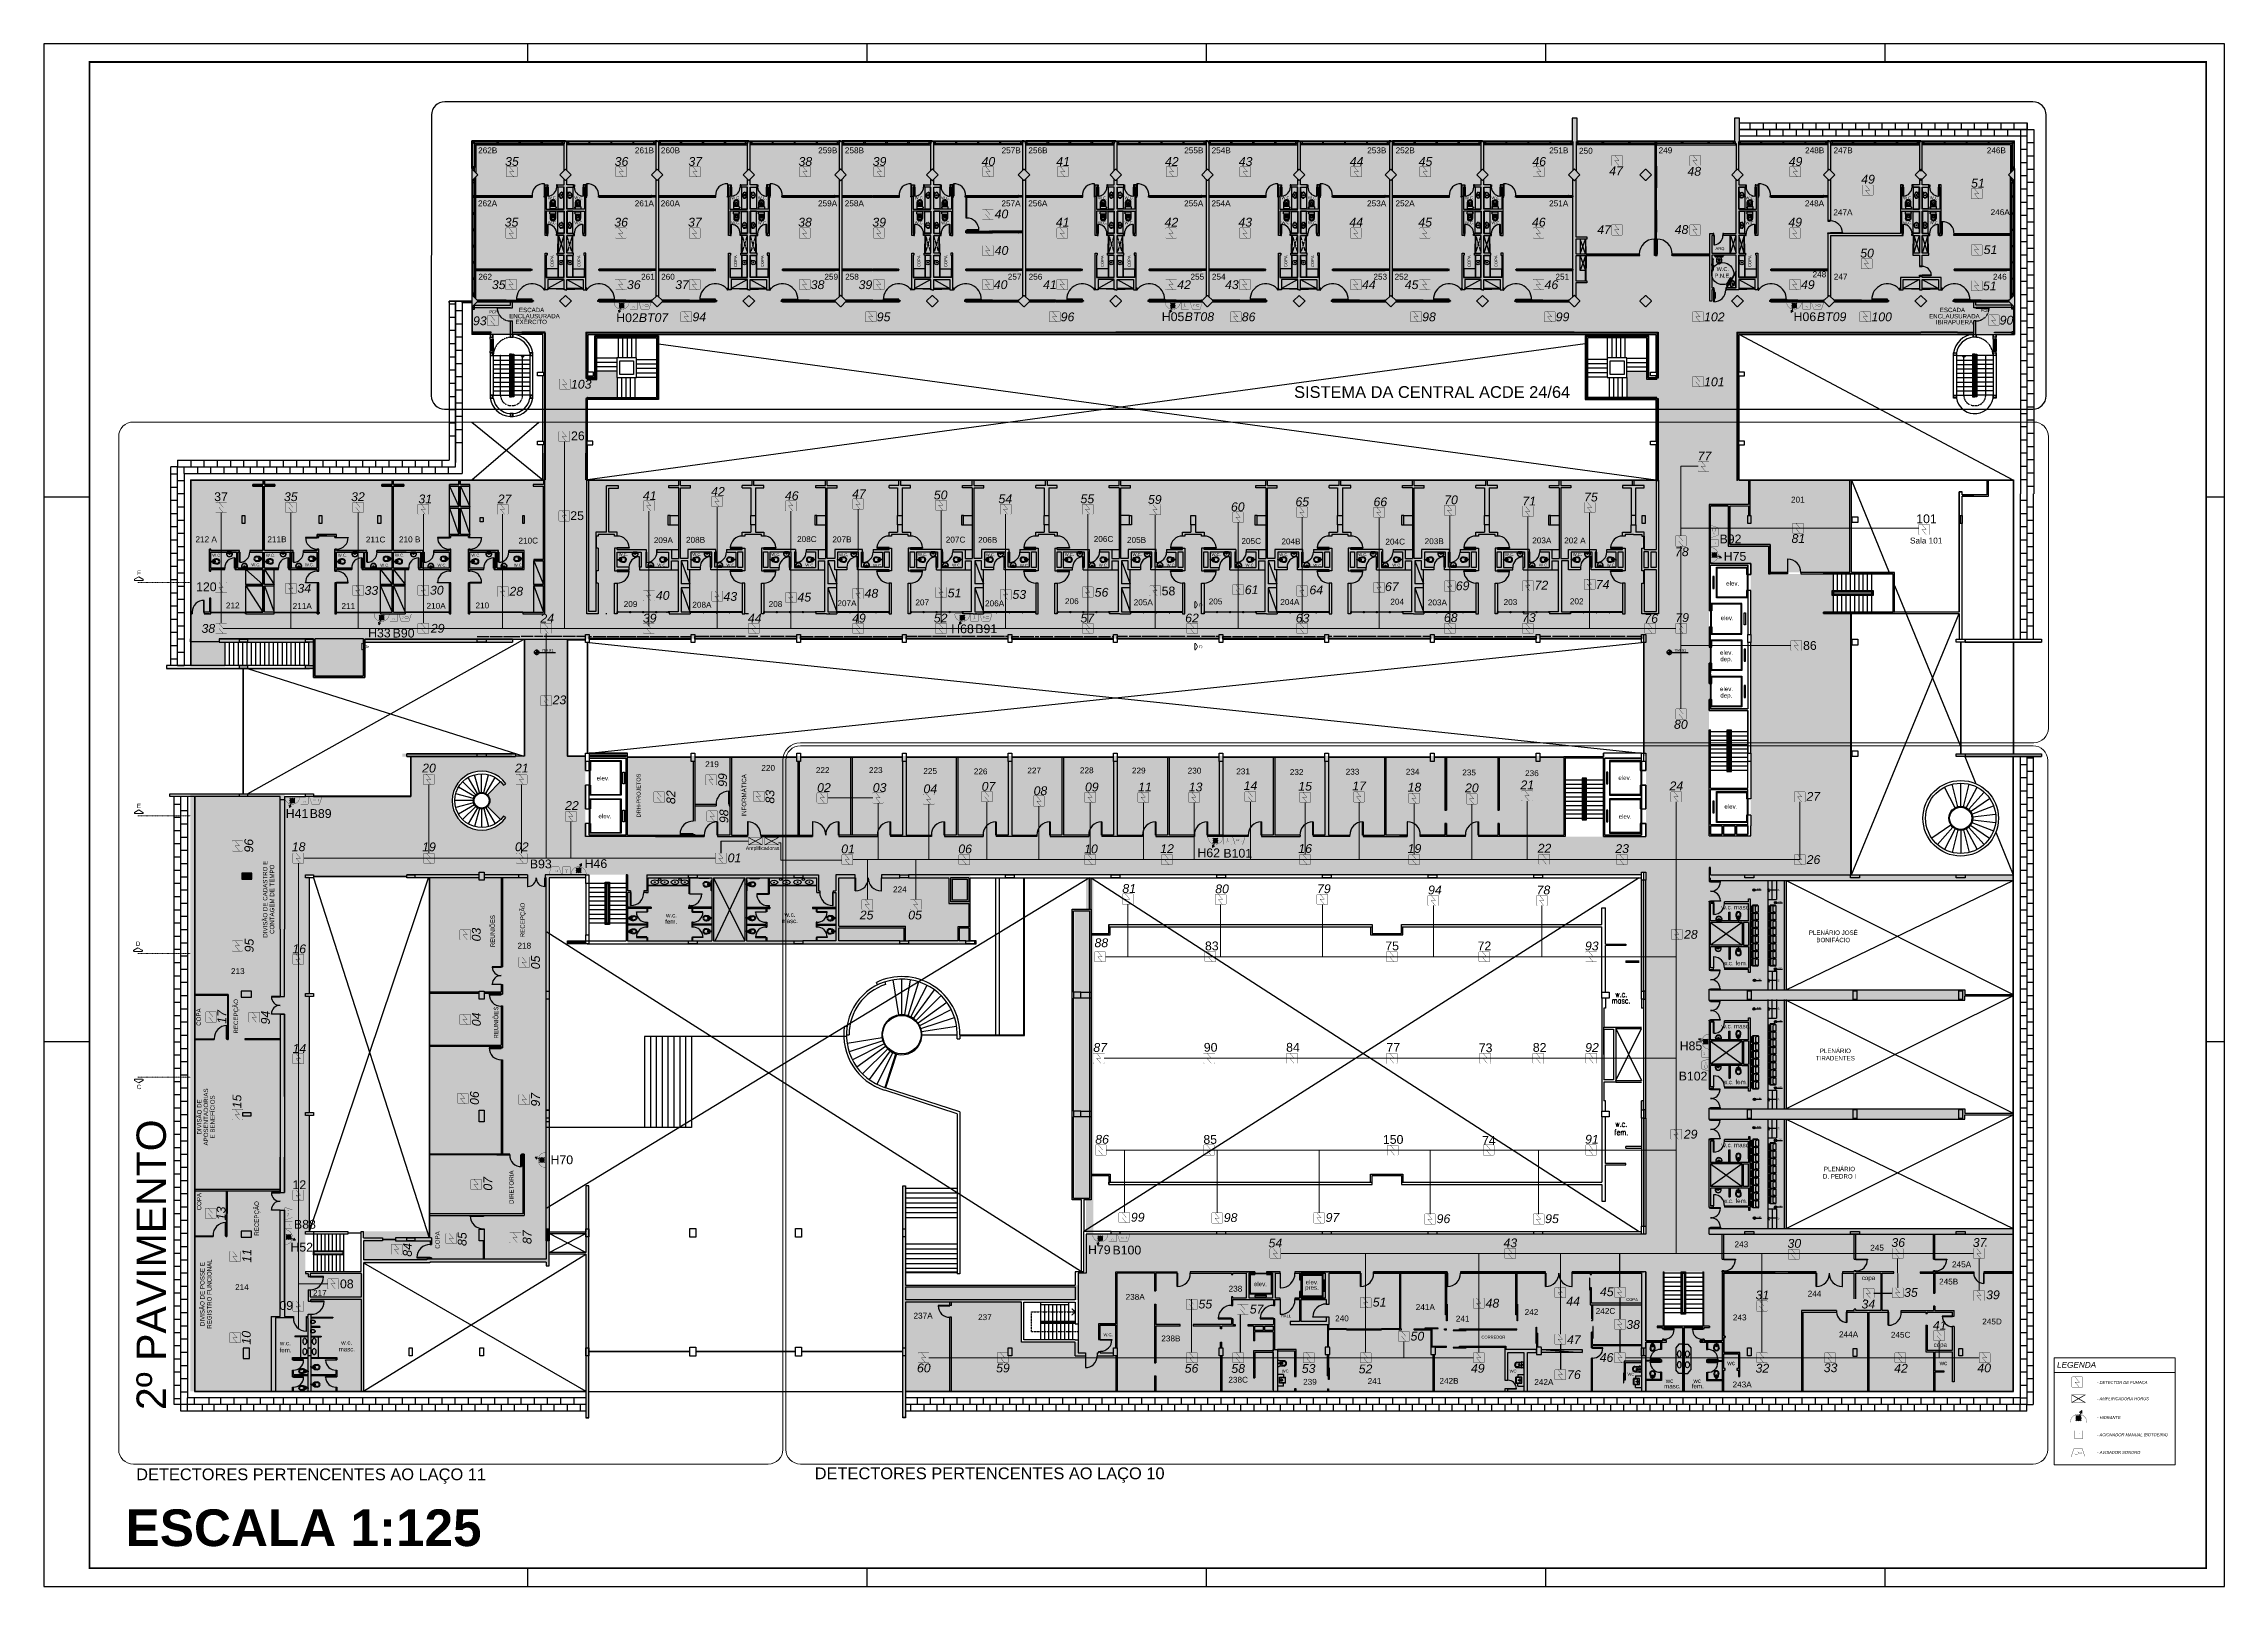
# Paper-space layout '2ºANDAR' of a CAD drawing. Header units: metres, sheet in millimetres. Extents: x -440 to 749, y -218 to 623.
# The model-space entities are those that its viewports show. They can reach past a viewport. Long polylines and large blocks are cut down to what shows.
import ezdxf
from ezdxf.enums import TextEntityAlignment as Align

# ---------------------------------------------------------------- set-up
doc = ezdxf.new("R2010")
doc.units = ezdxf.units.M
for name, pattern in [('DASHDOT', [1, 0.5, -0.25, 0, -0.25]), ('DASHED2', [0.375, 0.25, -0.125]), ('HIDDEN2', [0.1875, 0.125, -0.0625]), ('XR_BL2_2 PAV_REV02$0$CONTINUOUS', [0]), ('XR_BL2_3 PAV$0$CONTINUOUS', [0]), ('XR_BL2_3 PAV$0$HIDDEN', [0.375, 0.25, -0.125])]:
    doc.linetypes.add(name, pattern=pattern)
doc.layers.get('0').update_dxf_attribs({"color": 251})
for name, color, linetype in [('72_EGR_BASE_PRIMITIVE', 7, 'Continuous'), ('ALV', 251, 'Continuous'), ('ARQ-FOLHA', 250, 'Continuous'), ('Cota Nivel', 251, 'Continuous'), ('CX', 251, 'Continuous'), ('Det', 251, 'Continuous'), ('DET. FUMAÇA', 1, 'Continuous'), ('Det_Vigas', 251, 'Continuous'), ('Detector_antigo', 84, 'Continuous'), ('Div', 251, 'Continuous'), ('Est', 251, 'Continuous'), ('Mob', 251, 'Continuous'), ('Pis', 251, 'Continuous'), ('Proj', 251, 'DASHED2'), ('Projeção', 20, 'Continuous'), ('SALAS NOVAS', 7, 'Continuous'), ('Texto_Salas', 251, 'Continuous'), ('TXT', 251, 'Continuous'), ('vid', 251, 'Continuous'), ('vis', 251, 'Continuous'), ('Zlixo01', 251, 'Continuous'), ('Zlixo04', 251, 'Continuous')]:
    doc.layers.add(name, color=color, linetype=linetype)
doc.layers.add('_corredores', color=251, linetype='Continuous', plot=False)
doc.layers.add('_salas', color=251, linetype='Continuous', plot=False)
for name, color, linetype, lineweight in [('Botoeira_antiga', 74, 'Continuous', 30), ('Det_Lcorte', 251, 'Continuous', 20), ('EL-PONTOS', 251, 'Continuous', 30), ('LCorte', 251, 'Continuous', 20)]:
    doc.layers.add(name, color=color, linetype=linetype, lineweight=lineweight)
doc.styles.add('ALESP1', font='arial.ttf')
doc.styles.add('ALESP2', font='ROMANS.SHX', dxfattribs={"width": 0.65, "height": 0.4})
doc.styles.add('ARIAL', font='arial.ttf')
doc.styles.add('DESTAQUE', font='arial.ttf', dxfattribs={"height": 0.4})
doc.styles.get("Standard").update_dxf_attribs({"font": 'arial.ttf', "height": 0.3})
doc.styles.add('style2', font='arial.ttf', dxfattribs={"height": 0.45})
doc.styles.add('X3G_ENTITY_1416AE45', font='arial.ttf', dxfattribs={"height": 0.6})
doc.styles.add('X3G_ENTITY_1416AF5C', font='arial.ttf', dxfattribs={"height": 0.6})
doc.styles.add('X3G_ENTITY_1416AF6B', font='arial.ttf', dxfattribs={"height": 0.6})
doc.styles.add('X3G_ENTITY_1416AF75', font='arial.ttf', dxfattribs={"height": 0.6})
doc.styles.add('X3G_ENTITY_1416AF7F', font='arial.ttf', dxfattribs={"height": 0.6})
doc.styles.add('X3G_ENTITY_1416AF89', font='arial.ttf', dxfattribs={"height": 0.6})
doc.styles.add('X3G_ENTITY_1416AF93', font='arial.ttf', dxfattribs={"height": 0.6})
doc.styles.add('X3G_ENTITY_1416AF9D', font='arial.ttf', dxfattribs={"height": 0.6})
doc.styles.add('X3G_ENTITY_1416AFA7', font='arial.ttf', dxfattribs={"height": 0.6})
doc.styles.add('X3G_ENTITY_1416AFB9', font='arial.ttf', dxfattribs={"height": 0.6})
doc.styles.add('X3G_ENTITY_1416AFBB', font='arial.ttf', dxfattribs={"height": 0.6})
doc.styles.add('X3G_ENTITY_1416AFBD', font='arial.ttf', dxfattribs={"height": 0.6})
doc.styles.add('X3G_ENTITY_1416AFBF', font='arial.ttf', dxfattribs={"height": 0.6})
doc.styles.add('X3G_ENTITY_1416AFC1', font='arial.ttf', dxfattribs={"height": 0.6})
doc.styles.add('X3G_ENTITY_1416AFDA', font='arial.ttf', dxfattribs={"height": 0.6})
doc.styles.add('X3G_ENTITY_1416AFE4', font='arial.ttf', dxfattribs={"height": 0.6})
doc.styles.add('X3G_ENTITY_1416AFEE', font='arial.ttf', dxfattribs={"height": 0.6})
doc.styles.add('X3G_ENTITY_1416B70A', font='arial.ttf', dxfattribs={"height": 0.6})
doc.styles.add('X3G_ENTITY_1416B71E', font='arial.ttf', dxfattribs={"height": 0.6})
doc.styles.add('X3G_ENTITY_1416B728', font='arial.ttf', dxfattribs={"height": 0.6})
doc.styles.add('X3G_ENTITY_1416B732', font='arial.ttf', dxfattribs={"height": 0.6})
doc.styles.add('X3G_ENTITY_1416B73C', font='arial.ttf', dxfattribs={"height": 0.6})
doc.styles.add('X3G_ENTITY_1416B746', font='arial.ttf', dxfattribs={"height": 0.6})
doc.styles.add('X3G_ENTITY_1416B750', font='arial.ttf', dxfattribs={"height": 0.6})
doc.styles.add('X3G_ENTITY_1416B75A', font='arial.ttf', dxfattribs={"height": 0.6})
doc.styles.add('X3G_ENTITY_1416B764', font='arial.ttf', dxfattribs={"height": 0.6})
doc.styles.add('X3G_ENTITY_1416B76E', font='arial.ttf', dxfattribs={"height": 0.6})
doc.styles.add('X3G_ENTITY_1416B778', font='arial.ttf', dxfattribs={"height": 0.6})
doc.styles.add('X3G_ENTITY_1416B782', font='arial.ttf', dxfattribs={"height": 0.6})
doc.styles.add('X3G_ENTITY_1416B78C', font='arial.ttf', dxfattribs={"height": 0.6})
doc.styles.add('X3G_ENTITY_1416B796', font='arial.ttf', dxfattribs={"height": 0.6})
doc.styles.add('X3G_ENTITY_1416B7A0', font='arial.ttf', dxfattribs={"height": 0.6})
doc.styles.add('X3G_ENTITY_1416B7AA', font='arial.ttf', dxfattribs={"height": 0.6})
doc.styles.add('X3G_ENTITY_1416B7B4', font='arial.ttf', dxfattribs={"height": 0.6})
doc.styles.add('X3G_ENTITY_1416B7BE', font='arial.ttf', dxfattribs={"height": 0.6})
doc.styles.add('X3G_ENTITY_1416B7C8', font='arial.ttf', dxfattribs={"height": 0.6})
doc.styles.add('X3G_ENTITY_1416B7D2', font='arial.ttf', dxfattribs={"height": 0.6})
doc.styles.add('X3G_ENTITY_1416B7DC', font='arial.ttf', dxfattribs={"height": 0.6})
doc.styles.add('X3G_ENTITY_1416B7E6', font='arial.ttf', dxfattribs={"height": 0.6})
doc.styles.add('X3G_ENTITY_1416B7F0', font='arial.ttf', dxfattribs={"height": 0.6})
doc.styles.add('X3G_ENTITY_1416B7FA', font='arial.ttf', dxfattribs={"height": 0.6})
doc.styles.add('X3G_ENTITY_1416B805', font='arial.ttf', dxfattribs={"height": 0.6})
doc.styles.add('X3G_ENTITY_1416B80F', font='arial.ttf', dxfattribs={"height": 0.6})
doc.styles.add('X3G_ENTITY_1416B919', font='arial.ttf', dxfattribs={"height": 0.6})
doc.styles.add('X3G_ENTITY_1416B923', font='arial.ttf', dxfattribs={"height": 0.6})
doc.styles.add('X3G_ENTITY_1416B92D', font='arial.ttf', dxfattribs={"height": 0.6})
doc.styles.add('X3G_ENTITY_1416B937', font='arial.ttf', dxfattribs={"height": 0.6})
doc.styles.add('X3G_ENTITY_1416B941', font='arial.ttf', dxfattribs={"height": 0.6})
doc.styles.add('X3G_ENTITY_1416B94B', font='arial.ttf', dxfattribs={"height": 0.6})
doc.styles.add('X3G_ENTITY_1416B955', font='arial.ttf', dxfattribs={"height": 0.6})
doc.styles.add('X3G_ENTITY_1416B95F', font='arial.ttf', dxfattribs={"height": 0.6})
doc.styles.add('X3G_ENTITY_1416B969', font='arial.ttf', dxfattribs={"height": 0.6})
doc.styles.add('X3G_ENTITY_1416B97D', font='arial.ttf', dxfattribs={"height": 0.6})
doc.styles.add('X3G_ENTITY_1416B987', font='arial.ttf', dxfattribs={"height": 0.6})
doc.styles.add('X3G_ENTITY_1416B991', font='arial.ttf', dxfattribs={"height": 0.6})
doc.styles.add('X3G_ENTITY_1416B9AA', font='arial.ttf', dxfattribs={"height": 0.6})
doc.styles.add('X3G_ENTITY_1416B9B4', font='arial.ttf', dxfattribs={"height": 0.6})
doc.styles.add('X3G_ENTITY_1416B9BE', font='arial.ttf', dxfattribs={"height": 0.6})
doc.styles.add('X3G_ENTITY_1416B9C8', font='arial.ttf', dxfattribs={"height": 0.6})
doc.styles.add('X3G_ENTITY_1416B9D2', font='arial.ttf', dxfattribs={"height": 0.6})
doc.styles.add('X3G_ENTITY_1416B9DC', font='arial.ttf', dxfattribs={"height": 0.6})
doc.styles.add('X3G_ENTITY_1416B9E6', font='arial.ttf', dxfattribs={"height": 0.6})
doc.styles.add('X3G_ENTITY_1416B9F6', font='arial.ttf', dxfattribs={"height": 0.6})
doc.styles.add('X3G_ENTITY_1416BA00', font='arial.ttf', dxfattribs={"height": 0.6})
doc.styles.add('X3G_ENTITY_1416BA0A', font='arial.ttf', dxfattribs={"height": 0.6})
doc.styles.add('X3G_ENTITY_1416BA14', font='arial.ttf', dxfattribs={"height": 0.6})
doc.styles.add('X3G_ENTITY_1416BA1E', font='arial.ttf', dxfattribs={"height": 0.6})
doc.styles.add('X3G_ENTITY_1416BA28', font='arial.ttf', dxfattribs={"height": 0.6})
doc.styles.add('X3G_ENTITY_1416BA32', font='arial.ttf', dxfattribs={"height": 0.6})
doc.styles.add('X3G_ENTITY_1416BA3C', font='arial.ttf', dxfattribs={"height": 0.6})
doc.styles.add('X3G_ENTITY_1416BA49', font='arial.ttf', dxfattribs={"height": 0.6})
doc.styles.add('X3G_ENTITY_1416BA53', font='arial.ttf', dxfattribs={"height": 0.6})
doc.styles.add('X3G_ENTITY_1416BA5D', font='arial.ttf', dxfattribs={"height": 0.6})
doc.styles.add('X3G_ENTITY_1416BA67', font='arial.ttf', dxfattribs={"height": 0.6})
doc.styles.add('X3G_ENTITY_1416BA71', font='arial.ttf', dxfattribs={"height": 0.6})
doc.styles.add('X3G_ENTITY_1416BA7B', font='arial.ttf', dxfattribs={"height": 0.6})
doc.styles.add('X3G_ENTITY_1416BA85', font='arial.ttf', dxfattribs={"height": 0.6})
doc.styles.add('X3G_ENTITY_1416BA8F', font='arial.ttf', dxfattribs={"height": 0.6})
doc.styles.add('X3G_ENTITY_1416BA99', font='arial.ttf', dxfattribs={"height": 0.6})
doc.styles.add('X3G_ENTITY_1416BAA3', font='arial.ttf', dxfattribs={"height": 0.6})
doc.styles.add('X3G_ENTITY_1416BAAD', font='arial.ttf', dxfattribs={"height": 0.6})
doc.styles.add('X3G_ENTITY_1416BAB7', font='arial.ttf', dxfattribs={"height": 0.6})
doc.styles.add('X3G_ENTITY_1416BAC1', font='arial.ttf', dxfattribs={"height": 0.6})
doc.styles.add('X3G_ENTITY_1416BACB', font='arial.ttf', dxfattribs={"height": 0.6})
doc.styles.add('X3G_ENTITY_1416BAE9', font='arial.ttf', dxfattribs={"height": 0.6})
doc.styles.add('X3G_ENTITY_1416BAF3', font='arial.ttf', dxfattribs={"height": 0.6})
doc.styles.add('X3G_ENTITY_1416BAFD', font='arial.ttf', dxfattribs={"height": 0.6})
doc.styles.add('X3G_ENTITY_1416BB07', font='arial.ttf', dxfattribs={"height": 0.6})
doc.styles.add('X3G_ENTITY_1416BB11', font='arial.ttf', dxfattribs={"height": 0.6})
doc.styles.add('X3G_ENTITY_1416BB1B', font='arial.ttf', dxfattribs={"height": 0.6})
doc.styles.add('X3G_ENTITY_1416BB2A', font='arial.ttf', dxfattribs={"height": 0.6})
doc.styles.add('X3G_ENTITY_1416BB34', font='arial.ttf', dxfattribs={"height": 0.6})
doc.styles.add('X3G_ENTITY_1416BB3E', font='arial.ttf', dxfattribs={"height": 0.6})
doc.styles.add('X3G_ENTITY_1416BB48', font='arial.ttf', dxfattribs={"height": 0.6})
doc.styles.add('X3G_ENTITY_1416BB52', font='arial.ttf', dxfattribs={"height": 0.6})
doc.styles.add('X3G_ENTITY_1416BB5C', font='arial.ttf', dxfattribs={"height": 0.6})
doc.styles.add('X3G_ENTITY_1416BB66', font='arial.ttf', dxfattribs={"height": 0.6})
doc.styles.add('X3G_ENTITY_1416BB70', font='arial.ttf', dxfattribs={"height": 0.6})
doc.styles.add('X3G_ENTITY_1416BB7A', font='arial.ttf', dxfattribs={"height": 0.6})
doc.styles.add('X3G_ENTITY_1416BB84', font='arial.ttf', dxfattribs={"height": 0.6})
doc.styles.add('X3G_ENTITY_1416BB8E', font='arial.ttf', dxfattribs={"height": 0.6})
doc.styles.add('X3G_ENTITY_1416BB98', font='arial.ttf', dxfattribs={"height": 0.6})
doc.styles.add('X3G_ENTITY_1416BBA2', font='arial.ttf', dxfattribs={"height": 0.6})
doc.styles.add('X3G_ENTITY_1416BBAC', font='arial.ttf', dxfattribs={"height": 0.6})
doc.styles.add('X3G_ENTITY_1416BBB6', font='arial.ttf', dxfattribs={"height": 0.6})
doc.styles.add('X3G_ENTITY_1416BBC0', font='arial.ttf', dxfattribs={"height": 0.6})
doc.styles.add('X3G_ENTITY_1416BBCA', font='arial.ttf', dxfattribs={"height": 0.6})
doc.styles.add('X3G_ENTITY_1416BBD4', font='arial.ttf', dxfattribs={"height": 0.6})
doc.styles.add('X3G_ENTITY_1416BBDE', font='arial.ttf', dxfattribs={"height": 0.6})
doc.styles.add('X3G_ENTITY_1416BBE8', font='arial.ttf', dxfattribs={"height": 0.6})
doc.styles.add('X3G_ENTITY_1416BBF2', font='arial.ttf', dxfattribs={"height": 0.6})
doc.styles.add('X3G_ENTITY_1416BBFC', font='arial.ttf', dxfattribs={"height": 0.6})
doc.styles.add('X3G_ENTITY_1416BC06', font='arial.ttf', dxfattribs={"height": 0.6})
doc.styles.add('X3G_ENTITY_1416BC10', font='arial.ttf', dxfattribs={"height": 0.6})
doc.styles.add('X3G_ENTITY_1416BC1A', font='arial.ttf', dxfattribs={"height": 0.6})
doc.styles.add('X3G_ENTITY_1416BC24', font='arial.ttf', dxfattribs={"height": 0.6})
doc.styles.add('X3G_ENTITY_1416BC2E', font='arial.ttf', dxfattribs={"height": 0.6})
doc.styles.add('X3G_ENTITY_1416BC38', font='arial.ttf', dxfattribs={"height": 0.6})
doc.styles.add('X3G_ENTITY_1416BC42', font='arial.ttf', dxfattribs={"height": 0.6})
doc.styles.add('X3G_ENTITY_1416BC45', font='arial.ttf', dxfattribs={"height": 0.6})
doc.styles.add('X3G_ENTITY_1416BC48', font='arial.ttf', dxfattribs={"height": 0.6})
doc.styles.add('X3G_ENTITY_1416BC4D', font='arial.ttf', dxfattribs={"height": 0.6})
doc.styles.add('X3G_ENTITY_1416BC50', font='arial.ttf', dxfattribs={"height": 0.6})
doc.styles.add('X3G_ENTITY_1416BC53', font='arial.ttf', dxfattribs={"height": 0.6})
doc.styles.add('X3G_ENTITY_1416BC56', font='arial.ttf', dxfattribs={"height": 0.6})
doc.styles.add('X3G_ENTITY_1416BC59', font='arial.ttf', dxfattribs={"height": 0.6})
doc.styles.add('X3G_ENTITY_1416BC5C', font='arial.ttf', dxfattribs={"height": 0.6})
doc.styles.add('X3G_ENTITY_1416BC5F', font='arial.ttf', dxfattribs={"height": 0.6})
doc.styles.add('X3G_ENTITY_1416BC62', font='arial.ttf', dxfattribs={"height": 0.6})
doc.styles.add('X3G_ENTITY_1416BC65', font='arial.ttf', dxfattribs={"height": 0.6})
doc.styles.add('X3G_ENTITY_1416BC78', font='arial.ttf', dxfattribs={"height": 0.6})
doc.styles.add('X3G_ENTITY_1416BC7B', font='arial.ttf', dxfattribs={"height": 0.6})
doc.styles.add('X3G_ENTITY_1416BC7E', font='arial.ttf', dxfattribs={"height": 0.6})
doc.styles.add('X3G_ENTITY_1416BC81', font='arial.ttf', dxfattribs={"height": 0.6})
doc.styles.add('X3G_ENTITY_1416BC84', font='arial.ttf', dxfattribs={"height": 0.6})
doc.styles.add('X3G_ENTITY_1416BC87', font='arial.ttf', dxfattribs={"height": 0.6})
doc.styles.add('X3G_ENTITY_1416BC8A', font='arial.ttf', dxfattribs={"height": 0.6})
doc.styles.add('X3G_ENTITY_1416BC8D', font='arial.ttf', dxfattribs={"height": 0.6})
doc.styles.add('X3G_ENTITY_1416BC90', font='arial.ttf', dxfattribs={"height": 0.6})
doc.styles.add('X3G_ENTITY_1416BC93', font='arial.ttf', dxfattribs={"height": 0.6})
doc.styles.add('X3G_ENTITY_1416BC96', font='arial.ttf', dxfattribs={"height": 0.6})
doc.styles.add('X3G_ENTITY_1416BC99', font='arial.ttf', dxfattribs={"height": 0.6})
doc.styles.add('X3G_ENTITY_1416BC9C', font='arial.ttf', dxfattribs={"height": 0.6})
doc.styles.add('X3G_ENTITY_1416BCA4', font='arial.ttf', dxfattribs={"height": 0.6})
doc.styles.add('X3G_ENTITY_1416BCA7', font='arial.ttf', dxfattribs={"height": 0.6})
doc.styles.add('X3G_ENTITY_1416BCAA', font='arial.ttf', dxfattribs={"height": 0.6})
doc.styles.add('X3G_ENTITY_1416BCAD', font='arial.ttf', dxfattribs={"height": 0.6})
doc.styles.add('X3G_ENTITY_1416BCB0', font='arial.ttf', dxfattribs={"height": 0.6})
doc.styles.add('X3G_ENTITY_1416BCBF', font='arial.ttf', dxfattribs={"height": 0.6})
doc.styles.add('X3G_ENTITY_1416BCC3', font='arial.ttf', dxfattribs={"height": 0.6})
doc.styles.add('X3G_ENTITY_1416BCCE', font='arial.ttf', dxfattribs={"height": 0.6})
doc.styles.add('X3G_ENTITY_1416BCD8', font='arial.ttf', dxfattribs={"height": 0.6})
doc.styles.add('X3G_ENTITY_1416BCDE', font='arial.ttf', dxfattribs={"height": 0.6})
doc.styles.add('X3G_ENTITY_1416BCFA', font='arial.ttf', dxfattribs={"height": 0.6})
doc.styles.add('X3G_ENTITY_14218B85', font='arial.ttf', dxfattribs={"height": 0.6})
doc.styles.add('X3G_ENTITY_14218B86', font='arial.ttf', dxfattribs={"height": 0.6})
doc.styles.add('X3G_ENTITY_14218B87', font='arial.ttf', dxfattribs={"height": 0.6})
doc.styles.add('X3G_ENTITY_14218BC9', font='arial.ttf', dxfattribs={"height": 0.6})
doc.styles.add('X3G_ENTITY_14218C48', font='arial.ttf', dxfattribs={"height": 0.6})
doc.styles.add('X3G_ENTITY_14218C49', font='arial.ttf', dxfattribs={"height": 0.6})
doc.styles.add('X3G_ENTITY_14218C4A', font='arial.ttf', dxfattribs={"height": 0.6})
doc.styles.add('X3G_ENTITY_14218C8F', font='arial.ttf', dxfattribs={"height": 0.6})
doc.styles.add('X3G_ENTITY_14218C90', font='arial.ttf', dxfattribs={"height": 0.6})
doc.styles.add('X3G_ENTITY_14218C91', font='arial.ttf', dxfattribs={"height": 0.6})
doc.styles.add('X3G_ENTITY_14218D18', font='arial.ttf', dxfattribs={"height": 0.6})
doc.styles.add('X3G_ENTITY_1421A326', font='arial.ttf', dxfattribs={"height": 0.4})
doc.styles.add('X3G_ENTITY_1421A332', font='arial.ttf', dxfattribs={"height": 0.4})
doc.styles.add('X3G_ENTITY_1421A333', font='arial.ttf', dxfattribs={"height": 0.4})
doc.styles.add('X3G_ENTITY_1421B54E', font='arial.ttf', dxfattribs={"height": 0.6})
doc.styles.add('X3G_ENTITY_1421B58E', font='arial.ttf', dxfattribs={"height": 0.6})
doc.styles.add('X3G_ENTITY_1421B9F1', font='arial.ttf', dxfattribs={"height": 0.4})
doc.styles.add('X3G_ENTITY_1421BBF2', font='arial.ttf', dxfattribs={"height": 0.4})
doc.styles.add('X3G_ENTITY_1421BE2E', font='arial.ttf', dxfattribs={"height": 0.6})
doc.styles.add('X3G_ENTITY_1421C020', font='arialbd.ttf', dxfattribs={"height": 2.5})
doc.styles.add('X3G_ENTITY_142230B9', font='arial.ttf', dxfattribs={"height": 0.25})
doc.styles.add('X3G_ENTITY_14227D6F', font='arial.ttf', dxfattribs={"height": 0.4})
doc.styles.add('X3G_ENTITY_14227DAD', font='arial.ttf', dxfattribs={"height": 0.4})
doc.styles.add('X3G_ENTITY_14227DF1', font='arial.ttf', dxfattribs={"height": 0.4})
doc.styles.add('X3G_ENTITY_14227DF2', font='arial.ttf', dxfattribs={"height": 0.4})
doc.styles.add('X3G_ENTITY_14227DF3', font='arial.ttf', dxfattribs={"height": 0.4})
doc.styles.add('X3G_ENTITY_14227E38', font='arial.ttf', dxfattribs={"height": 0.4})
doc.styles.add('X3G_ENTITY_14227E39', font='arial.ttf', dxfattribs={"height": 0.4})
doc.styles.add('X3G_ENTITY_14227E3A', font='arial.ttf', dxfattribs={"height": 0.4})
doc.styles.add('X3G_ENTITY_14227E7F', font='arial.ttf', dxfattribs={"height": 0.4})
doc.styles.add('X3G_ENTITY_14227E80', font='arial.ttf', dxfattribs={"height": 0.4})
doc.styles.add('X3G_ENTITY_14227E81', font='arial.ttf', dxfattribs={"height": 0.4})
doc.styles.add('X3G_ENTITY_14227EC1', font='arial.ttf', dxfattribs={"height": 0.4})
doc.styles.add('X3G_ENTITY_14227EC2', font='arial.ttf', dxfattribs={"height": 0.4})
doc.styles.add('X3G_ENTITY_14227EC3', font='arial.ttf', dxfattribs={"height": 0.4})
doc.styles.add('X3G_ENTITY_14227F05', font='arial.ttf', dxfattribs={"height": 0.4})
doc.styles.add('X3G_ENTITY_14227F06', font='arial.ttf', dxfattribs={"height": 0.4})
doc.styles.add('X3G_ENTITY_14227F07', font='arial.ttf', dxfattribs={"height": 0.4})
doc.styles.add('X3G_ENTITY_14227F50', font='arial.ttf', dxfattribs={"height": 0.4})
doc.styles.add('X3G_ENTITY_14227F51', font='arial.ttf', dxfattribs={"height": 0.4})
doc.styles.add('X3G_ENTITY_14227F52', font='arial.ttf', dxfattribs={"height": 0.4})
doc.styles.add('X3G_ENTITY_14227F92', font='arial.ttf', dxfattribs={"height": 0.4})
doc.styles.add('X3G_ENTITY_14227F93', font='arial.ttf', dxfattribs={"height": 0.4})
doc.styles.add('X3G_ENTITY_14227F94', font='arial.ttf', dxfattribs={"height": 0.4})
doc.styles.add('X3G_ENTITY_14227FD6', font='arial.ttf', dxfattribs={"height": 0.4})
doc.styles.add('X3G_ENTITY_14227FD7', font='arial.ttf', dxfattribs={"height": 0.4})
doc.styles.add('X3G_ENTITY_14227FD8', font='arial.ttf', dxfattribs={"height": 0.4})
doc.styles.add('X3G_ENTITY_14228021', font='arial.ttf', dxfattribs={"height": 0.4})
doc.styles.add('X3G_ENTITY_14228022', font='arial.ttf', dxfattribs={"height": 0.4})
doc.styles.add('X3G_ENTITY_14228023', font='arial.ttf', dxfattribs={"height": 0.4})
doc.styles.add('X3G_ENTITY_14228063', font='arial.ttf', dxfattribs={"height": 0.4})
doc.styles.add('X3G_ENTITY_14228064', font='arial.ttf', dxfattribs={"height": 0.4})
doc.styles.add('X3G_ENTITY_14228065', font='arial.ttf', dxfattribs={"height": 0.4})
doc.styles.add('X3G_ENTITY_142280C6', font='arial.ttf', dxfattribs={"height": 0.4})
doc.styles.add('X3G_ENTITY_142280C7', font='arial.ttf', dxfattribs={"height": 0.4})
doc.styles.add('X3G_ENTITY_142280C8', font='arial.ttf', dxfattribs={"height": 0.4})
doc.styles.add('X3G_ENTITY_14228128', font='arial.ttf', dxfattribs={"height": 0.4})
doc.styles.add('X3G_ENTITY_14228129', font='arial.ttf', dxfattribs={"height": 0.4})
doc.styles.add('X3G_ENTITY_1422812A', font='arial.ttf', dxfattribs={"height": 0.4})
doc.styles.add('X3G_ENTITY_1422816D', font='arial.ttf', dxfattribs={"height": 0.4})
doc.styles.add('X3G_ENTITY_1422816E', font='arial.ttf', dxfattribs={"height": 0.4})
doc.styles.add('X3G_ENTITY_1422816F', font='arial.ttf', dxfattribs={"height": 0.4})
doc.styles.add('X3G_ENTITY_142281B2', font='arial.ttf', dxfattribs={"height": 0.4})
doc.styles.add('X3G_ENTITY_142281B3', font='arial.ttf', dxfattribs={"height": 0.4})
doc.styles.add('X3G_ENTITY_142281B4', font='arial.ttf', dxfattribs={"height": 0.4})
doc.styles.add('X3G_ENTITY_1422A1AA', font='arial.ttf', dxfattribs={"height": 0.6})
doc.styles.add('X3G_ENTITY_1422A1E9', font='arial.ttf', dxfattribs={"height": 0.6})
doc.styles.add('X3G_ENTITY_1422A228', font='arial.ttf', dxfattribs={"height": 0.6})
doc.styles.add('X3G_ENTITY_1422A267', font='arial.ttf', dxfattribs={"height": 0.6})
doc.styles.add('X3G_ENTITY_1422A336', font='arial.ttf', dxfattribs={"height": 0.6})
doc.styles.add('X3G_ENTITY_1422A482', font='arial.ttf', dxfattribs={"height": 0.6})
doc.styles.add('X3G_ENTITY_1422A4C1', font='arial.ttf', dxfattribs={"height": 0.6})
doc.styles.add('X3G_ENTITY_1422A500', font='arial.ttf', dxfattribs={"height": 0.6})
doc.styles.add('X3G_ENTITY_1422A53F', font='arial.ttf', dxfattribs={"height": 0.6})
doc.styles.add('X3G_ENTITY_1422A57E', font='arial.ttf', dxfattribs={"height": 0.6})
doc.styles.add('X3G_ENTITY_1422A60F', font='arial.ttf', dxfattribs={"height": 0.6})
doc.styles.add('X3G_ENTITY_1422A6A0', font='arial.ttf', dxfattribs={"height": 0.6})
doc.styles.add('X3G_ENTITY_1422A731', font='arial.ttf', dxfattribs={"height": 0.6})

# ---------------------------------------------------------------- blocks, each defined once
blk = doc.blocks.new('FOLHA A0')
at = {"layer": 'ARQ-FOLHA'}
for p, q in [((1189, 0), (0, 0)), ((0, 0), (0, -841)), ((264, -10), (264, 0)), ((449, -10), (449, 0)), ((634, -10), (634, 0)), ((819, -10), (819, 0)), ((1004, -10), (1004, 0)), ((1189, -841), (1189, 0)), ((0, -247), (25, -247)), ((1179, -247), (1189, -247)), ((0, -544), (25, -544)), ((1179, -544), (1189, -544)), ((264, -841), (264, -831)), ((449, -841), (449, -831)), ((634, -841), (634, -831)), ((819, -841), (819, -831)), ((1004, -841), (1004, -831))]:
    blk.add_line(p, q, dxfattribs=at)
at = {"layer": 'ARQ-FOLHA', "const_width": 1}
blk.add_lwpolyline([(1179, -10), (25, -10), (25, -831), (1179, -831), (1179, -10)], dxfattribs=at)
at = {"layer": 'ARQ-FOLHA'}
blk.add_lwpolyline([(0, -841), (1189, -841)], dxfattribs=at)
blk = doc.blocks.new('WEW')
at = {"color": 1, "lineweight": 0, "true_color": 0xe60000}
for p, q in [((1781.24, 994.01), (1781.44, 994.48)), ((1781.44, 994.48), (1781.31, 994.36)), ((1781.44, 994.48), (1781.45, 994.3)), ((1781.07, 994.17), (1781.41, 993.84)), ((1781.41, 994.17), (1781.07, 993.84))]:
    blk.add_line(p, q, dxfattribs=at)
at = {"color": 1, "true_color": 0xe60000, "const_width": 0.0172}
for points in [[(1779.26, 993.75), (1780.02, 993.75, 0.511918), (1780.06, 993.79), (1779.91, 994.24, 0.322823), (1779.87, 994.26), (1779.41, 994.26, 0.322823), (1779.38, 994.24), (1779.23, 993.79, 0.511918)], [(1780.19, 994.26), (1780.64, 994.26, -0.414214), (1780.67, 994.23), (1780.67, 993.78, -0.414214), (1780.64, 993.75), (1780.19, 993.75, -0.414214), (1780.16, 993.78), (1780.16, 994.23, -0.414214)], [(1780.76, 993.75), (1781.72, 993.75, 0.435311), (1781.76, 993.78, 0.930949), (1780.73, 993.78, 0.435311)]]:
    blk.add_lwpolyline(points, format="xyb", close=True, dxfattribs=at)
at = {"color": 1, "true_color": 0xe60000, "const_width": 0.0086}
for points in [[(1779.46, 994.06), (1779.62, 994.06), (1779.65, 994.03), (1779.65, 993.94), (1779.62, 993.9), (1779.46, 993.9), (1779.43, 993.94), (1779.43, 994.03)], [(1779.83, 993.94), (1779.83, 994.03), (1779.8, 994.04), (1779.68, 993.98), (1779.8, 993.92)]]:
    blk.add_lwpolyline(points, close=True, dxfattribs=at)
for points in [[(1780.34, 994.14), (1780.34, 994.12), (1780.34, 994.1), (1780.35, 994.09), (1780.37, 994.07), (1780.37, 994.07), (1780.39, 994.06), (1780.4, 994.06), (1780.41, 994.05), (1780.42, 994.05), (1780.43, 994.06), (1780.45, 994.06), (1780.46, 994.07), (1780.48, 994.08), (1780.49, 994.1), (1780.49, 994.11), (1780.5, 994.12), (1780.5, 994.13), (1780.5, 994.14)], [(1780.42, 993.84), (1780.42, 994.05)]]:
    blk.add_lwpolyline(points, dxfattribs=at)
at = {"color": 1, "lineweight": 0, "true_color": 0xe60000}
for radius in [0.158, 0.119, 0.0774]:
    blk.add_circle((1781.24, 994.01), radius, dxfattribs=at)
blk = doc.blocks.new('Detector de fumaça')
at = {"layer": 'DET. FUMAÇA', "linetype": 'Continuous', "lineweight": 15, "const_width": 0.0187}
blk.add_lwpolyline([(774.6, 539.82), (775.25, 539.82, -0.414214), (775.3, 539.77), (775.3, 539.17, -0.414214), (775.25, 539.12), (774.6, 539.12, -0.414214), (774.55, 539.17), (774.55, 539.77, -0.414214)], format="xyb", close=True, dxfattribs=at)
blk.add_lwpolyline([(774.77, 539.82), (775.06, 539.47), (774.77, 539.47), (775.06, 539.12)], dxfattribs=at)
blk = doc.blocks.new('VASO')
at = {"layer": 'Mob'}
for p, q in [((302.35, 172.46), (302.38, 172.46)), ((302.38, 172.46), (302.38, 172.38)), ((302.41, 172.35), (302.41, 172.49)), ((302.5, 172.35), (302.5, 172.49)), ((302.6, 172.44), (302.5, 172.44)), ((302.6, 172.44), (302.6, 172.45)), ((302.6, 172.4), (302.6, 172.44)), ((302.62, 172.46), (302.61, 172.46)), ((302.62, 172.42), (302.62, 172.46)), ((302.62, 172.42), (302.62, 172.38)), ((302.35, 172.38), (302.38, 172.38)), ((302.6, 172.4), (302.5, 172.4)), ((302.6, 172.4), (302.6, 172.39)), ((302.62, 172.38), (302.61, 172.38))]:
    blk.add_line(p, q, dxfattribs=at)
for centre in [(302.45, 172.49), (302.45, 172.36)]:
    blk.add_circle(centre, 0.00707, dxfattribs=at)
for centre, radius, start, end in [((302.18, 172.42), 0.179, 86.6811, 178.7962), ((302.18, 172.43), 0.179, 181.2038, 273.3189), ((302.18, 172.42), 0.129, 86.6811, 178.7962), ((302.18, 172.43), 0.129, 181.2038, 273.3189), ((302.21, 172.13), 0.464, 50.6979, 92.0637), ((302.21, 172.13), 0.414, 60.1325, 92.0637), ((302.35, 172.42), 0.043, 86.6811, 178.7962), ((302.35, 172.43), 0.043, 181.2038, 273.3189), ((302.61, 172.45), 0.00935, 90, 180), ((302.21, 172.71), 0.464, 267.9363, 309.3021), ((302.21, 172.71), 0.414, 267.9363, 299.8675), ((302.61, 172.39), 0.00935, 180, 270)]:
    blk.add_arc(centre, radius, start, end, dxfattribs=at)
blk = doc.blocks.new('XR_BL2_3 PAV$0$VOG13')
at = {"layer": 'Mob'}
for p, q in [((-23, -9), (-22, -9)), ((-23, -12), (-23, -9)), ((-23, -12), (-22, -12)), ((-22, -9), (-20, -9)), ((-22, -12), (-22, -9)), ((-22, -12), (-20, -12)), ((-20, -15), (-20, -4)), ((-18, -2), (18, -2)), ((-18, -17), (-18, -46)), ((-18, -18), (18, -18)), ((-13, -29), (-13, -36)), ((-13, -36), (-13, -48)), ((-12, -48), (-12, -36)), ((-5, -39), (-5, -29)), ((-4, -27), (4, -27)), ((-4, -27), (4, -27)), ((-3, -58), (3, -58)), ((-3, -57), (3, -57)), ((-2, -62), (3, -62)), ((5, -39), (5, -29)), ((12, -48), (12, -36)), ((13, -29), (13, -36)), ((13, -36), (13, -48)), ((18, -17), (18, -48)), ((20, -15), (20, -4))]:
    blk.add_line(p, q, dxfattribs=at)
for centre in [(-8, -19), (8, -19)]:
    blk.add_circle(centre, 0.75, dxfattribs=at)
for centre, radius, start, end in [((-18, -4), 2.5, 90, 180), ((-18, -15), 2.5, 180, 270), ((-2, -46), 16, 180, 270), ((-8, -29), 5.19, 109.3784, 179.5279), ((-4, -36), 9.2, 90, 180), ((-3, -48), 10, 180, 270), ((-4, -36), 8.5, 90, 180), ((-3, -48), 9, 180, 270), ((6, -107), 84.6, 93.7724, 100.2788), ((-1, -40), 12.4, 85.9075, 108.4979), ((0, -39), 4.8, 180, 0), ((-6, -107), 84.6, 79.7212, 86.2276), ((1, -40), 12.4, 71.5021, 94.0925), ((3, -48), 10, 270, 0), ((3, -48), 9, 270, 0), ((3, -48), 15, 270, 0), ((4, -36), 9.2, 0, 90), ((4, -36), 8.5, 0, 90), ((8, -29), 5.19, 0.4721, 70.6216), ((18, -4), 2.5, 0, 90), ((18, -15), 2.5, 270, 0)]:
    blk.add_arc(centre, radius, start, end, dxfattribs=at)
blk = doc.blocks.new('XR_BL2_3 PAV$0$CUB_EMB_L5917')
at = {"layer": 'Mob', "linetype": 'XR_BL2_3 PAV$0$HIDDEN', "ltscale": 0.05}
for points in [[(-0.16, 0.29, 0.471699), (-0.16, 0.1)], [(0.16, 0.29, 0.358975), (-0.16, 0.29)], [(-0.16, 0.1, 0.359179), (0.16, 0.1)], [(0.16, 0.1, 0.472393), (0.16, 0.29)]]:
    blk.add_lwpolyline(points, format="xyb", dxfattribs=at)
at = {"layer": 'Mob'}
for points in [[(-0.14, 0.28, 0.471701), (-0.14, 0.12)], [(0.14, 0.28, 0.358974), (-0.14, 0.28)], [(-0.14, 0.12, 0.359169), (0.14, 0.12)], [(0, 0.22, 1), (0, 0.17)], [(0, 0.17, 1), (0, 0.22)], [(0.14, 0.12, 0.472527), (0.14, 0.28)]]:
    blk.add_lwpolyline(points, format="xyb", dxfattribs=at)
blk.add_lwpolyline([(0.03, 0.2, 1.732057), (-0.02, 0.17, 0.577348)], format="xyb", close=True, dxfattribs=at)
blk.add_circle((0.19, 0.06), 0.0175, dxfattribs=at)
blk = doc.blocks.new('VASO-SAN')
for p, q in [((302.35, 172.46), (302.38, 172.46)), ((302.38, 172.46), (302.38, 172.38)), ((302.41, 172.35), (302.41, 172.49)), ((302.5, 172.35), (302.5, 172.49)), ((302.6, 172.44), (302.5, 172.44)), ((302.6, 172.44), (302.6, 172.45)), ((302.6, 172.4), (302.6, 172.44)), ((302.62, 172.46), (302.61, 172.46)), ((302.62, 172.42), (302.62, 172.46)), ((302.62, 172.42), (302.62, 172.38)), ((302.35, 172.38), (302.38, 172.38)), ((302.6, 172.4), (302.5, 172.4)), ((302.6, 172.4), (302.6, 172.39)), ((302.62, 172.38), (302.61, 172.38))]:
    blk.add_line(p, q)
for centre in [(302.45, 172.49), (302.45, 172.36)]:
    blk.add_circle(centre, 0.00707)
for centre, radius, start, end in [((302.18, 172.42), 0.179, 86.6811, 178.7962), ((302.18, 172.43), 0.179, 181.2038, 273.3189), ((302.18, 172.42), 0.129, 86.6811, 178.7962), ((302.18, 172.43), 0.129, 181.2038, 273.3189), ((302.21, 172.13), 0.464, 50.6979, 92.0637), ((302.21, 172.13), 0.414, 60.1325, 92.0637), ((302.35, 172.42), 0.043, 86.6811, 178.7962), ((302.35, 172.43), 0.043, 181.2038, 273.3189), ((302.61, 172.45), 0.00935, 90, 180), ((302.21, 172.71), 0.464, 267.9363, 309.3021), ((302.21, 172.71), 0.414, 267.9363, 299.8675), ((302.61, 172.39), 0.00935, 180, 270)]:
    blk.add_arc(centre, radius, start, end)
blk = doc.blocks.new('L830C_p')
for p, q in [((-206, 212), (-206, -189)), ((202, 214), (-204, 214)), ((-178, 92), (-178, -164)), ((165, 104), (-166, 104)), ((177, -164), (177, 92)), ((204, -189), (204, 212)), ((197, -196), (-199, -196)), ((-166, -176), (165, -176))]:
    blk.add_line(p, q)
for points in [[(-166, 104, 0), (-167, 104, 0), (-168, 104, 0), (-170, 104, 0), (-171, 104, 0), (-172, 103, 0), (-173, 102, 0), (-174, 102, 0), (-175, 101, 0), (-175, 100, 0), (-176, 99, 0), (-177, 98, 0), (-177, 97, 0), (-178, 96, 0), (-178, 95, 0), (-178, 94, 0), (-178, 92, 0)], [(177, 92, 0), (177, 94, 0), (177, 95, 0), (176, 96, 0), (176, 97, 0), (176, 98, 0), (175, 99, 0), (174, 100, 0), (173, 101, 0), (173, 102, 0), (172, 102, 0), (171, 103, 0), (170, 104, 0), (168, 104, 0), (167, 104, 0), (166, 104, 0), (165, 104, 0)], [(-178, -164, 0), (-178, -165, 0), (-178, -166, 0), (-178, -167, 0), (-177, -168, 0), (-177, -169, 0), (-176, -170, 0), (-175, -171, 0), (-175, -172, 0), (-174, -173, 0), (-173, -174, 0), (-172, -174, 0), (-171, -175, 0), (-170, -175, 0), (-168, -175, 0), (-167, -176, 0), (-166, -176, 0)], [(165, -176, 0), (166, -176, 0), (167, -175, 0), (168, -175, 0), (170, -175, 0), (171, -174, 0), (172, -174, 0), (173, -173, 0), (173, -172, 0), (174, -171, 0), (175, -170, 0), (176, -169, 0), (176, -168, 0), (176, -167, 0), (177, -166, 0), (177, -165, 0), (177, -164, 0)]]:
    blk.add_polyline3d(points)
for radius in [31, 22.5]:
    blk.add_circle((-1, 9), radius)
for centre, radius, start, end in [((-204, 212), 2, 89.98154, 180), ((-1, 145), 17.5, 0, 180), ((-1, 145), 17.5, 180, 0), ((202, 212), 2, 359.98154, 90), ((-199, -189), 7, 180.00104, 270.00104), ((197, -189), 7, 269.99896, 359.99896)]:
    blk.add_arc(centre, radius, start, end)
blk = doc.blocks.new('CD01_p')
for p, q in [((-202, 58), (-202, 59)), ((-202, -19), (-202, 58)), ((178, 84), (-177, 84)), ((178, 84), (178, 84)), ((203, 59), (203, 58)), ((203, 58), (203, -19)), ((-202, -20), (-202, -19)), ((-165, -65), (-165, -65)), ((165, -65), (165, -65)), ((203, -19), (203, -20))]:
    blk.add_line(p, q)
for points in [[(-195, 77, 0), (-196, 76, 0), (-196, 75, 0), (-197, 74, 0), (-198, 73, 0), (-199, 72, 0), (-199, 71, 0), (-200, 70, 0), (-200, 69, 0), (-201, 68, 0), (-201, 67, 0), (-201, 66, 0), (-202, 65, 0)], [(-177, 84, 0), (-178, 84, 0), (-179, 84, 0), (-180, 84, 0), (-182, 84, 0), (-183, 83, 0), (-184, 83, 0), (-185, 83, 0), (-186, 82, 0), (-187, 82, 0), (-188, 81, 0), (-189, 81, 0), (-190, 80, 0), (-191, 80, 0), (-192, 79, 0), (-193, 78, 0), (-194, 78, 0), (-195, 77, 0), (-195, 77, 0)], [(195, 77, 0), (195, 77, 0), (194, 78, 0), (193, 79, 0), (192, 79, 0), (191, 80, 0), (190, 81, 0), (189, 81, 0), (188, 82, 0), (187, 82, 0), (186, 83, 0), (185, 83, 0), (184, 83, 0), (182, 83, 0), (181, 84, 0), (180, 84, 0), (179, 84, 0), (178, 84, 0), (178, 84, 0)], [(202, 64, 0), (201, 66, 0), (201, 68, 0), (200, 70, 0), (199, 72, 0), (198, 74, 0), (196, 75, 0), (195, 77, 0), (193, 78, 0), (192, 80, 0), (190, 81, 0), (188, 82, 0), (186, 82, 0), (184, 83, 0), (182, 84, 0), (180, 84, 0), (178, 84, 0)], [(202, 65, 0), (201, 66, 0), (201, 67, 0), (201, 69, 0), (200, 70, 0), (200, 71, 0), (199, 72, 0), (198, 73, 0), (198, 74, 0), (197, 75, 0), (196, 75, 0), (195, 76, 0), (195, 77, 0)], [(-202, -20, 0), (-202, -23, 0), (-202, -26, 0), (-202, -29, 0), (-201, -30, 0)], [(-201, -30, 0), (-201, -32, 0), (-200, -35, 0), (-199, -38, 0), (-198, -41, 0), (-196, -44, 0), (-194, -46, 0), (-193, -49, 0), (-191, -51, 0), (-188, -53, 0), (-186, -55, 0), (-184, -57, 0), (-181, -59, 0), (-179, -60, 0), (-176, -62, 0), (-173, -63, 0), (-170, -64, 0), (-167, -64, 0), (-165, -65, 0)], [(-199, -38, 0), (-198, -39, 0), (-198, -41, 0), (-197, -42, 0), (-196, -43, 0), (-195, -45, 0), (-194, -46, 0), (-194, -47, 0), (-193, -49, 0), (-192, -50, 0), (-191, -51, 0), (-189, -52, 0), (-188, -53, 0), (-187, -54, 0), (-186, -55, 0), (-185, -56, 0), (-183, -57, 0), (-182, -58, 0), (-181, -59, 0), (-180, -60, 0), (-178, -60, 0), (-177, -61, 0), (-175, -62, 0), (-174, -62, 0), (-172, -63, 0), (-171, -63, 0), (-169, -64, 0), (-168, -64, 0), (-166, -65, 0), (-165, -65, 0)], [(165, -65, 0), (168, -64, 0), (171, -63, 0), (174, -62, 0), (176, -61, 0), (179, -60, 0), (182, -58, 0), (184, -57, 0), (187, -55, 0), (189, -53, 0), (191, -50, 0), (193, -48, 0), (195, -46, 0), (196, -43, 0), (198, -40, 0), (199, -38, 0), (200, -35, 0), (201, -32, 0), (202, -30, 0)], [(165, -65, 0), (166, -65, 0), (167, -64, 0), (169, -64, 0), (170, -64, 0), (172, -63, 0), (173, -63, 0), (175, -62, 0), (176, -61, 0), (178, -61, 0), (179, -60, 0), (180, -59, 0), (182, -58, 0), (183, -58, 0), (184, -57, 0), (185, -56, 0), (187, -55, 0), (188, -54, 0), (189, -53, 0), (190, -52, 0), (191, -50, 0), (192, -49, 0), (193, -48, 0), (194, -47, 0), (195, -45, 0), (196, -44, 0), (197, -43, 0), (197, -41, 0), (198, -40, 0)], [(202, -30, 0), (202, -29, 0), (202, -26, 0), (202, -23, 0), (203, -20, 0)]]:
    blk.add_polyline3d(points)
for radius in [20, 18, 17]:
    blk.add_circle((0, 7), radius)
for centre, radius, start, end in [((-177, 59), 25.2, 165.29251, 167.36302), ((-177, 59), 25.1, 167.35363, 180.00044), ((177, 59), 25.2, 12.12081, 14.94515), ((177, 59), 25.1, 359.9996, 12.12976), ((-157, -20), 45.4, 192.52261, 195.3598), ((0, 915), 993, 260.44231, 279.5577), ((0, 915), 993, 260.44231, 279.5577), ((157, -20), 45.4, 333.56743, 345.22835), ((157, -20), 45.3, 345.22113, 348.03674)]:
    blk.add_arc(centre, radius, start, end)
blk = doc.blocks.new('XR_BL2_3 PAV$0$PERFIL_UNIT_12')
at = {"layer": 'CX'}
blk.add_lwpolyline([(0, 0.12), (-0.08, 0.12), (-0.08, 0), (0, 0)], close=True, dxfattribs=at)
blk = doc.blocks.new('XR_BL2_3 PAV$0$perfil_cc')
at = {"layer": 'CX'}
for p, q in [((-0.12, 0.12), (-0.12, -0.03)), ((-0.12, -0.03), (-0.12, 0.12))]:
    blk.add_line(p, q, dxfattribs=at)
blk.add_lwpolyline([(0, 0.12), (-0.08, 0.12), (-0.12, 0.12), (-0.12, -0.03), (-0.09, -0.03), (-0.09, -0.03), (-0.04, -0.03), (-0.04, 0), (0, 0)], close=True, dxfattribs=at)
blk = doc.blocks.new('86eddcc6-bf04-46b0-9722-fe6f1553944b')
at = {"color": 1, "lineweight": 0, "true_color": 0xe60000}
for p, q in [((769.55, 1869.3), (769.72, 1869.31)), ((769.55, 1869.3), (769.67, 1869.17)), ((770.02, 1869.11), (769.55, 1869.3)), ((769.85, 1868.94), (770.19, 1869.28)), ((769.85, 1869.28), (770.19, 1868.94))]:
    blk.add_line(p, q, dxfattribs=at)
at = {"color": 1, "true_color": 0xe60000, "const_width": 0.0172}
blk.add_lwpolyline([(770.28, 1868.63), (770.28, 1869.59, 0.435311), (770.24, 1869.62, 0.930949), (770.24, 1868.59, 0.435311)], format="xyb", close=True, dxfattribs=at)
at = {"color": 1, "lineweight": 0, "true_color": 0xe60000}
for radius in [0.158, 0.119, 0.0774]:
    blk.add_circle((770.02, 1869.11), radius, dxfattribs=at)

msp = doc.modelspace()

# ---------------------------------------------------------------- hatches: boundary and pattern name
at = {"layer": '_corredores', "transparency": 33554508}
h = msp.add_hatch(color=256, dxfattribs=at)
h.dxf.hatch_style = 1
h.paths.add_polyline_path([(851.609, 1924.544), (870.379, 1924.544), (870.379, 1926.38), (870.189, 1926.38), (870.189, 1926.577), (870.003, 1926.764), (866.304, 1926.765), (866.288, 1926.731), (866.184, 1926.814), (865.422, 1927.574), (863.994, 1927.574), (862.566, 1927.574), (861.756, 1926.765), (861.72, 1926.765), (861.716, 1926.764), (861.703, 1926.763), (861.685, 1926.763), (858.091, 1926.765), (857.744, 1926.418), (857.397, 1926.765), (853.804, 1926.765), (853.788, 1926.731), (853.684, 1926.814), (852.922, 1927.574), (851.494, 1927.574), (849.748, 1927.574), (849.748, 1926.814), (849.608, 1926.814), (849.608, 1929.894), (841.234, 1929.894), (841.234, 1928.054), (840.474, 1928.054), (840.474, 1927.096), (840.756, 1926.814), (840.374, 1926.432), (840.042, 1926.765), (836.434, 1926.765), (836.419, 1926.731), (836.314, 1926.814), (835.553, 1927.574), (834.124, 1927.574), (832.696, 1927.574), (831.886, 1926.765), (831.85, 1926.765), (831.847, 1926.764), (831.833, 1926.763), (831.815, 1926.763), (828.221, 1926.765), (827.874, 1926.418), (827.528, 1926.765), (823.934, 1926.765), (823.918, 1926.731), (823.814, 1926.814), (823.052, 1927.574), (821.624, 1927.574), (820.195, 1927.574), (819.385, 1926.765), (819.35, 1926.765), (819.346, 1926.764), (819.333, 1926.763), (819.315, 1926.763), (815.721, 1926.765), (815.374, 1926.418), (815.027, 1926.765), (811.434, 1926.765), (811.418, 1926.731), (811.314, 1926.814), (810.552, 1927.574), (809.124, 1927.574), (807.695, 1927.574), (806.886, 1926.765), (806.85, 1926.765), (806.846, 1926.764), (806.833, 1926.763), (806.815, 1926.763), (803.221, 1926.765), (802.874, 1926.418), (802.527, 1926.765), (798.934, 1926.765), (798.918, 1926.731), (798.814, 1926.814), (798.052, 1927.574), (796.624, 1927.574), (795.195, 1927.574), (794.386, 1926.765), (794.35, 1926.765), (794.346, 1926.764), (794.333, 1926.763), (794.315, 1926.763), (790.721, 1926.765), (790.374, 1926.418), (790.027, 1926.765), (786.434, 1926.765), (786.418, 1926.731), (786.314, 1926.814), (785.552, 1927.574), (784.124, 1927.574), (782.696, 1927.574), (781.886, 1926.765), (781.85, 1926.765), (781.846, 1926.764), (781.833, 1926.763), (781.815, 1926.763), (778.221, 1926.765), (777.874, 1926.418), (777.527, 1926.765), (773.934, 1926.765), (773.918, 1926.731), (773.814, 1926.814), (773.052, 1927.574), (771.624, 1927.574), (770.196, 1927.574), (769.386, 1926.765), (769.35, 1926.765), (769.347, 1926.764), (769.333, 1926.763), (769.315, 1926.763), (765.615, 1926.764), (765.429, 1926.577), (765.429, 1926.38), (765.239, 1926.38), (765.239, 1924.544), (770.084, 1924.544), (770.084, 1914.631), (770.394, 1914.631), (770.394, 1905.511), (765.009, 1905.511), (765.009, 1910.811), (763.809, 1910.811), (763.809, 1905.511), (755.909, 1905.511), (755.909, 1910.811), (754.809, 1910.811), (754.809, 1905.511), (746.059, 1905.511), (746.059, 1901.896), (748.429, 1901.896), (748.429, 1903.596), (748.029, 1903.596), (748.029, 1903.796), (754.454, 1903.796), (754.454, 1903.596), (754.129, 1903.596), (754.129, 1901.896), (754.454, 1901.896), (754.454, 1901.696), (754.454, 1901.171), (757.954, 1901.171), (757.954, 1903.571), (757.954, 1903.771), (768.009, 1903.771), (768.009, 1903.751), (768.814, 1903.751), (768.814, 1895.791), (767.984, 1895.791), (767.984, 1895.771), (762.344, 1895.771), (761.069, 1895.771), (761.069, 1893.046), (754.154, 1893.046), (752.479, 1893.046), (752.479, 1860.521), (752.479, 1859.096), (752.479, 1857.621), (754.079, 1857.621), (754.079, 1860.546), (753.904, 1860.546), (753.904, 1863.421), (754.169, 1863.421), (754.169, 1887.631), (760.804, 1887.631), (760.804, 1887.721), (768.909, 1887.721), (770.309, 1887.721), (771.909, 1887.721), (773.009, 1887.721), (775.859, 1887.721), (775.859, 1886.621), (777.159, 1886.621), (777.159, 1887.721), (788.759, 1887.721), (788.759, 1886.621), (790.059, 1886.621), (790.059, 1887.721), (802.309, 1887.721), (804.009, 1887.721), (844.959, 1887.721), (844.959, 1887.896), (845.259, 1887.896), (845.259, 1887.543), (845.259, 1863.221), (807.109, 1863.221), (807.109, 1860.671), (807.109, 1860.571), (806.556, 1860.571), (806.556, 1858.751), (806.556, 1855.871), (806.556, 1855.143), (807.956, 1855.143), (807.956, 1857.121), (809.134, 1857.121), (809.134, 1860.671), (845.259, 1860.671), (845.259, 1855.977), (846.384, 1855.977), (846.384, 1856.871), (846.034, 1856.871), (846.034, 1856.971), (846.434, 1856.971), (846.434, 1860.671), (849.184, 1860.671), (849.184, 1856.971), (849.584, 1856.971), (849.584, 1856.871), (849.234, 1856.871), (849.234, 1855.977), (850.459, 1855.977), (850.459, 1860.671), (859.459, 1860.671), (859.459, 1863.221), (849.559, 1863.221), (849.559, 1888.221), (849.659, 1888.221), (849.659, 1887.721), (854.289, 1887.721), (854.289, 1895.621), (859.259, 1895.621), (859.259, 1905.521), (857.359, 1905.521), (857.359, 1905.621), (858.034, 1905.621), (858.034, 1908.221), (853.709, 1908.221), (853.709, 1908.184), (853.609, 1908.184), (853.609, 1910.121), (850.859, 1910.121), (850.86, 1912.861), (849.659, 1912.861), (849.659, 1908.921), (852.409, 1908.921), (852.409, 1903.771), (852.409, 1895.701), (852.409, 1890.371), (849.559, 1890.371), (849.559, 1908.921), (849.559, 1912.961), (852.259, 1912.961), (852.259, 1914.631), (851.609, 1914.631)])
h.paths.add_polyline_path([(845.929, 1914.631), (846.006, 1914.631), (846.006, 1905.511), (844.999, 1905.511), (844.999, 1909.911), (845.009, 1910.811), (843.809, 1910.811), (843.809, 1905.511), (835.009, 1905.511), (835.009, 1910.811), (833.809, 1910.811), (833.809, 1905.511), (825.009, 1905.511), (825.009, 1910.811), (823.809, 1910.811), (823.809, 1905.511), (815.009, 1905.511), (815.009, 1910.811), (813.809, 1910.811), (813.809, 1905.511), (805.009, 1905.511), (805.009, 1910.811), (803.809, 1910.811), (803.809, 1905.511), (795.009, 1905.511), (795.009, 1910.811), (793.809, 1910.811), (793.809, 1905.511), (785.009, 1905.511), (785.009, 1910.811), (783.809, 1910.811), (783.809, 1905.511), (775.009, 1905.511), (775.009, 1910.811), (773.979, 1910.811), (773.979, 1905.511), (773.194, 1905.511), (773.194, 1914.631), (773.124, 1914.631), (773.124, 1920.111), (775.144, 1920.111), (775.144, 1921.611), (775.124, 1921.611), (775.124, 1922.031), (773.624, 1922.031), (773.624, 1921.611), (773.164, 1921.611), (773.164, 1924.544), (845.929, 1924.543), (845.929, 1921.611), (845.469, 1921.611), (845.469, 1922.031), (843.969, 1922.031), (843.969, 1921.611), (843.949, 1920.111), (845.929, 1920.111)], flags=16)
h.paths.add_polyline_path([(851.494, 1926.432), (851.112, 1926.814), (851.494, 1927.196), (851.876, 1926.814)], flags=16)
h.paths.add_polyline_path([(845.244, 1926.432), (844.862, 1926.814), (845.244, 1927.196), (845.626, 1926.814)], flags=16)
h.paths.add_polyline_path([(845.119, 1903.801), (845.119, 1895.821), (845.259, 1895.821), (845.259, 1890.321), (839.659, 1890.321), (775.859, 1890.321), (772.984, 1890.321), (772.984, 1895.791), (771.754, 1895.791), (771.754, 1903.746), (773.099, 1903.746), (773.099, 1903.801)], flags=16)
h.paths.add_polyline_path([(834.506, 1926.814), (834.124, 1926.432), (833.742, 1926.814), (834.124, 1927.196)], flags=16)
h.paths.add_polyline_path([(863.612, 1926.814), (863.994, 1927.196), (864.376, 1926.814), (863.994, 1926.432)], flags=16)
h.paths.add_polyline_path([(845.259, 1895.821), (845.259, 1890.321), (839.659, 1890.321), (775.859, 1890.321), (772.984, 1890.321), (772.984, 1895.821), (775.859, 1895.821), (839.659, 1895.821)], flags=0)
h.paths.add_polyline_path([(822.006, 1926.814), (821.624, 1926.432), (821.242, 1926.814), (821.624, 1927.196)], flags=16)
h.paths.add_polyline_path([(809.506, 1926.814), (809.124, 1926.432), (808.742, 1926.814), (809.124, 1927.196)], flags=16)
h.paths.add_polyline_path([(797.006, 1926.814), (796.624, 1926.432), (796.242, 1926.814), (796.624, 1927.196)], flags=16)
h.paths.add_polyline_path([(784.506, 1926.814), (784.124, 1926.432), (783.742, 1926.814), (784.124, 1927.196)], flags=16)
h.paths.add_polyline_path([(772.006, 1926.814), (771.624, 1926.432), (771.242, 1926.814), (771.624, 1927.196)], flags=16)
edge = h.paths.add_edge_path(flags=16)
edge.add_line((767.555, 1893.924), (767.408, 1893.821))
edge.add_line((767.408, 1893.821), (767.203, 1894.065))
edge.add_line((767.203, 1894.065), (766.309, 1893.171))
edge.add_arc((765.909, 1892.771), 0.565, -45, 45, ccw=False)
edge.add_line((766.309, 1892.372), (767.203, 1891.477))
edge.add_line((767.203, 1891.477), (767.408, 1891.721))
edge.add_line((767.408, 1891.721), (767.555, 1891.618))
edge.add_arc((765.909, 1892.771), 2.01, 35, 325, ccw=False)
h = msp.add_hatch(color=256, dxfattribs=at)
h.dxf.hatch_style = 1
h.paths.add_polyline_path([(859.259, 1895.621), (854.289, 1895.621), (854.289, 1887.721), (859.259, 1887.721)])
at = {"layer": '_salas', "transparency": 33554559}
h = msp.add_hatch(color=256, dxfattribs=at)
h.dxf.hatch_style = 1
h.paths.add_polyline_path([(870.379, 1937.729), (851.629, 1937.729), (851.629, 1939.284), (851.299, 1939.284), (851.299, 1937.729), (840.564, 1937.729), (840.564, 1939.284), (840.234, 1939.284), (840.234, 1937.729), (765.239, 1937.729), (765.239, 1926.38), (765.429, 1926.38), (765.429, 1926.577), (765.615, 1926.764), (769.35, 1926.765), (769.383, 1926.773), (769.434, 1926.814), (770.192, 1927.57), (770.205, 1927.583), (770.229, 1927.574), (771.624, 1927.574), (773.019, 1927.574), (773.043, 1927.583), (773.056, 1927.57), (773.814, 1926.814), (773.866, 1926.773), (773.898, 1926.765), (777.527, 1926.765), (777.867, 1926.425), (777.874, 1926.432), (778.221, 1926.765), (781.85, 1926.765), (781.882, 1926.773), (781.934, 1926.814), (782.692, 1927.57), (782.705, 1927.583), (782.729, 1927.574), (784.124, 1927.574), (785.519, 1927.574), (785.543, 1927.583), (785.556, 1927.57), (786.314, 1926.814), (786.365, 1926.773), (786.398, 1926.765), (790.027, 1926.765), (790.367, 1926.425), (790.374, 1926.432), (790.721, 1926.765), (794.35, 1926.765), (794.382, 1926.773), (794.434, 1926.814), (795.191, 1927.57), (795.205, 1927.583), (795.229, 1927.574), (796.624, 1927.574), (798.019, 1927.574), (798.043, 1927.583), (798.056, 1927.57), (798.814, 1926.814), (798.865, 1926.773), (798.898, 1926.765), (802.527, 1926.765), (802.867, 1926.425), (802.874, 1926.432), (803.221, 1926.765), (806.85, 1926.765), (806.882, 1926.773), (806.934, 1926.814), (807.691, 1927.57), (807.705, 1927.583), (807.729, 1927.574), (809.124, 1927.574), (810.519, 1927.574), (810.543, 1927.583), (810.556, 1927.57), (811.314, 1926.814), (811.365, 1926.773), (811.398, 1926.765), (815.027, 1926.765), (815.367, 1926.425), (815.374, 1926.432), (815.721, 1926.765), (819.35, 1926.765), (819.382, 1926.773), (819.434, 1926.814), (820.191, 1927.57), (820.204, 1927.583), (820.229, 1927.574), (821.624, 1927.574), (823.019, 1927.574), (823.043, 1927.583), (823.056, 1927.57), (823.814, 1926.814), (823.865, 1926.773), (823.898, 1926.765), (827.528, 1926.765), (827.867, 1926.425), (827.874, 1926.432), (828.221, 1926.765), (831.85, 1926.765), (831.883, 1926.773), (831.935, 1926.814), (832.692, 1927.57), (832.705, 1927.583), (832.729, 1927.574), (834.124, 1927.574), (835.519, 1927.574), (835.544, 1927.583), (835.557, 1927.57), (836.314, 1926.814), (836.366, 1926.773), (836.398, 1926.765), (840.042, 1926.765), (840.374, 1926.432), (840.756, 1926.814), (840.474, 1927.096), (840.474, 1928.054), (841.234, 1928.054), (841.234, 1929.894), (849.608, 1929.894), (849.608, 1926.814), (849.748, 1926.814), (849.748, 1927.574), (851.494, 1927.574), (852.889, 1927.574), (852.913, 1927.583), (852.926, 1927.57), (853.684, 1926.814), (853.736, 1926.773), (853.768, 1926.765), (857.397, 1926.765), (857.737, 1926.425), (857.744, 1926.432), (858.091, 1926.765), (861.72, 1926.765), (861.752, 1926.773), (861.804, 1926.814), (862.562, 1927.57), (862.575, 1927.583), (862.599, 1927.574), (863.994, 1927.574), (865.389, 1927.574), (865.413, 1927.583), (865.426, 1927.57), (866.184, 1926.814), (866.235, 1926.773), (866.268, 1926.765), (870.003, 1926.764), (870.189, 1926.577), (870.189, 1926.38), (870.379, 1926.38), (870.379, 1926.38)])
h = msp.add_hatch(color=256, dxfattribs=at)
h.dxf.hatch_style = 1
h.paths.add_polyline_path([(771.624, 1926.432), (772.006, 1926.814), (771.624, 1927.196), (771.242, 1926.814)])
h.paths.add_polyline_path([(784.506, 1926.814), (784.124, 1927.196), (783.742, 1926.814), (784.124, 1926.432)])
h = msp.add_hatch(color=256, dxfattribs=at)
h.dxf.hatch_style = 1
h.paths.add_polyline_path([(797.006, 1926.814), (796.624, 1927.196), (796.242, 1926.814), (796.624, 1926.432)])
h.paths.add_polyline_path([(809.124, 1927.196), (808.742, 1926.814), (809.124, 1926.432), (809.506, 1926.814)])
h.paths.add_polyline_path([(822.006, 1926.814), (821.624, 1927.196), (821.242, 1926.814), (821.624, 1926.432)])
h = msp.add_hatch(color=256, dxfattribs=at)
h.dxf.hatch_style = 1
h.paths.add_polyline_path([(834.124, 1927.196), (833.742, 1926.814), (834.124, 1926.432), (834.506, 1926.814)])
h.paths.add_polyline_path([(845.626, 1926.814), (845.244, 1927.196), (844.862, 1926.814), (845.244, 1926.432)])
h.paths.add_polyline_path([(851.876, 1926.814), (851.494, 1927.196), (851.112, 1926.814), (851.494, 1926.432)])
h.paths.add_polyline_path([(864.376, 1926.814), (863.994, 1927.196), (863.612, 1926.814), (863.994, 1926.432)])
h = msp.add_hatch(color=256, dxfattribs=at)
h.dxf.hatch_style = 1
h.paths.add_polyline_path([(746.059, 1914.631), (746.059, 1905.511), (754.809, 1905.511), (754.809, 1910.811), (755.909, 1910.811), (755.909, 1905.511), (763.809, 1905.511), (763.809, 1910.811), (765.009, 1910.811), (765.009, 1905.511), (770.394, 1905.511), (770.394, 1914.631)])
h = msp.add_hatch(color=256, dxfattribs=at)
h.dxf.hatch_style = 1
h.paths.add_polyline_path([(805.009, 1905.511), (813.809, 1905.511), (813.809, 1910.811), (815.009, 1910.811), (815.009, 1905.511), (823.809, 1905.511), (823.809, 1910.811), (825.009, 1910.811), (825.009, 1905.511), (833.809, 1905.511), (833.809, 1910.811), (835.009, 1910.811), (835.009, 1905.511), (843.809, 1905.511), (843.809, 1910.811), (845.009, 1910.811), (845.009, 1909.911), (844.999, 1909.911), (844.999, 1905.511), (846.006, 1905.511), (846.006, 1914.631), (773.194, 1914.631), (773.194, 1905.511), (773.979, 1905.511), (773.979, 1910.811), (775.009, 1910.811), (775.009, 1905.511), (783.809, 1905.511), (783.809, 1910.811), (785.009, 1910.811), (785.009, 1905.511), (793.809, 1905.511), (793.809, 1910.811), (795.009, 1910.811), (795.009, 1905.511), (803.809, 1905.511), (803.809, 1910.811), (805.009, 1910.811)])
h = msp.add_hatch(color=256, dxfattribs=at)
h.dxf.hatch_style = 1
h.paths.add_polyline_path([(859.259, 1914.611), (852.359, 1914.611), (852.359, 1912.861), (850.97, 1912.861), (850.97, 1910.221), (853.719, 1910.221), (853.719, 1908.321), (859.259, 1908.321)])
h = msp.add_hatch(color=256, dxfattribs=at)
h.dxf.hatch_style = 1
h.paths.add_polyline_path([(754.454, 1903.796), (748.029, 1903.796), (748.029, 1903.596), (754.454, 1903.596)])
h.paths.add_polyline_path([(754.454, 1901.896), (744.429, 1901.896), (744.429, 1901.696), (754.454, 1901.696)])
h = msp.add_hatch(color=256, dxfattribs=at)
h.dxf.hatch_style = 1
h.paths.add_polyline_path([(757.954, 1903.771), (757.954, 1903.571), (768.009, 1903.571), (768.009, 1903.771)])
h = msp.add_hatch(color=256, dxfattribs=at)
h.dxf.hatch_style = 1
h.paths.add_polyline_path([(767.984, 1895.971), (760.509, 1895.971), (760.509, 1895.771), (767.984, 1895.771)])
h = msp.add_hatch(color=256, dxfattribs=at)
h.dxf.hatch_style = 1
h.paths.add_polyline_path([(839.659, 1890.321), (839.659, 1895.821), (775.859, 1895.821), (775.859, 1890.321)])
h = msp.add_hatch(color=256, dxfattribs=at)
h.dxf.hatch_style = 1
h.paths.add_polyline_path([(872.219, 1895.771), (872.219, 1895.971), (866.409, 1895.971), (866.409, 1895.771)])
h = msp.add_hatch(color=256, dxfattribs=at)
h.dxf.hatch_style = 1
h.paths.add_polyline_path([(746.059, 1852.511), (757.849, 1852.511), (757.849, 1860.546), (754.079, 1860.546), (754.079, 1857.621), (752.479, 1857.621), (752.479, 1859.096), (752.479, 1860.521), (752.479, 1893.246), (746.059, 1893.246)])
h = msp.add_hatch(color=256, dxfattribs=at)
h.dxf.hatch_style = 1
h.paths.add_polyline_path([(770.509, 1887.521), (773.009, 1887.521), (773.009, 1887.721), (771.909, 1887.721), (770.309, 1887.721), (768.909, 1887.721), (760.804, 1887.721), (760.804, 1887.631), (760.804, 1887.521), (762.299, 1887.521), (762.309, 1863.421), (757.849, 1863.421), (757.849, 1861.271), (762.385, 1861.271), (762.385, 1861.321), (770.309, 1861.321), (770.309, 1861.071), (770.509, 1861.071), (770.509, 1863.271), (773.009, 1863.271), (773.009, 1850.721), (773.209, 1850.721), (773.209, 1866.521), (773.009, 1866.521), (773.009, 1863.421), (770.509, 1863.421)])
h = msp.add_hatch(color=256, dxfattribs=at)
h.dxf.hatch_style = 1
h.paths.add_polyline_path([(788.759, 1886.621), (788.759, 1887.721), (777.159, 1887.721), (777.159, 1886.621), (775.859, 1886.621), (775.859, 1883.021), (799.209, 1883.021), (799.209, 1887.721), (790.059, 1887.721), (790.059, 1886.621)])
h = msp.add_hatch(color=256, dxfattribs=at)
h.dxf.hatch_style = 1
h.paths.add_polyline_path([(850.459, 1855.977), (849.234, 1855.977), (849.234, 1856.871), (849.584, 1856.871), (849.584, 1856.971), (846.034, 1856.971), (846.034, 1856.871), (846.384, 1856.871), (846.384, 1855.977), (845.259, 1855.977), (845.259, 1852.511), (850.459, 1852.511)])
h.paths.add_polyline_path([(870.319, 1863.221), (859.459, 1863.221), (859.459, 1860.671), (850.459, 1860.671), (850.459, 1855.977), (850.459, 1852.511), (870.319, 1852.511)])
h.paths.add_polyline_path([(854.819, 1871.071), (866.984, 1871.071), (866.984, 1871.771), (854.819, 1871.771), (854.819, 1879.171), (866.984, 1879.171), (866.984, 1879.871), (854.819, 1879.871), (854.819, 1887.321), (870.319, 1887.321), (870.319, 1887.721), (849.659, 1887.721), (849.659, 1888.221), (849.559, 1888.221), (849.559, 1863.221), (859.459, 1863.221), (870.319, 1863.221), (870.319, 1863.621), (854.819, 1863.621)])
h.paths.add_polyline_path([(845.259, 1860.671), (809.134, 1860.671), (809.134, 1857.121), (807.956, 1857.121), (807.956, 1855.143), (806.556, 1855.143), (806.556, 1855.871), (802.709, 1855.871), (802.709, 1852.511), (845.259, 1852.511), (845.259, 1855.977)])
h.paths.add_polyline_path([(802.709, 1858.751), (806.556, 1858.751), (806.556, 1859.746), (794.809, 1859.746), (794.809, 1866.521), (794.609, 1866.521), (794.609, 1850.721), (794.809, 1850.721), (794.809, 1852.511), (802.709, 1852.511), (802.709, 1855.871)])
h = msp.add_hatch(color=256, dxfattribs=at)
h.dxf.hatch_style = 1
h.paths.add_polyline_path([(806.309, 1865.571), (807.109, 1865.571), (807.109, 1863.221), (807.609, 1863.221), (807.609, 1887.521), (807.109, 1887.521), (807.109, 1885.371), (806.309, 1885.371)])
h = msp.add_hatch(color=256, dxfattribs=at)
h.dxf.hatch_style = 1
h.paths.add_polyline_path([(773.009, 1883.221), (771.709, 1883.221), (771.709, 1883.021), (773.009, 1883.021)])
h = msp.add_hatch(color=256, dxfattribs=at)
h.dxf.hatch_style = 1
h.paths.add_polyline_path([(773.009, 1863.271), (773.009, 1850.721), (773.209, 1850.721), (773.209, 1866.521), (773.009, 1866.521), (773.009, 1863.421), (770.509, 1863.421), (770.509, 1863.271)])
h = msp.add_hatch(color=256, dxfattribs=at)
h.dxf.hatch_style = 1
h.paths.add_polyline_path([(794.809, 1866.521), (794.609, 1866.521), (794.609, 1859.746), (794.809, 1859.746)])
at = {"layer": 'Cota Nivel', "ltscale": 0.8}
h = msp.add_hatch(color=251, dxfattribs=at)
h.paths.add_polyline_path([(852.632, 1886.683), (852.632, 1886.765, 0.4142136), (852.55, 1886.683)])
h.paths.add_polyline_path([(852.632, 1886.601, 0.4142136), (852.714, 1886.683), (852.632, 1886.683)])
h = msp.add_hatch(color=251, dxfattribs=at)
h.paths.add_polyline_path([(854.092, 1885.812), (854.092, 1885.895, 0.4142136), (854.01, 1885.812)])
h.paths.add_polyline_path([(854.092, 1885.73, 0.4142136), (854.174, 1885.812), (854.092, 1885.812)])
h = msp.add_hatch(color=251, dxfattribs=at)
h.paths.add_polyline_path([(852.659, 1880.523), (852.659, 1880.605, 0.4142136), (852.577, 1880.523)])
h.paths.add_polyline_path([(852.659, 1880.44, 0.4142136), (852.741, 1880.523), (852.659, 1880.523)])
h = msp.add_hatch(color=251, dxfattribs=at)
h.paths.add_polyline_path([(854.092, 1881.288), (854.092, 1881.371, 0.4142136), (854.01, 1881.288)])
h.paths.add_polyline_path([(854.092, 1881.206, 0.4142136), (854.174, 1881.288), (854.092, 1881.288)])
h = msp.add_hatch(color=251, dxfattribs=at)
h.paths.add_polyline_path([(852.632, 1878.583), (852.632, 1878.665, 0.4142136), (852.55, 1878.583)])
h.paths.add_polyline_path([(852.632, 1878.501, 0.4142136), (852.714, 1878.583), (852.632, 1878.583)])
h = msp.add_hatch(color=251, dxfattribs=at)
h.paths.add_polyline_path([(854.092, 1877.712), (854.092, 1877.795, 0.4142136), (854.01, 1877.712)])
h.paths.add_polyline_path([(854.092, 1877.63, 0.4142136), (854.174, 1877.712), (854.092, 1877.712)])
h = msp.add_hatch(color=251, dxfattribs=at)
h.paths.add_polyline_path([(854.092, 1873.188), (854.092, 1873.271, 0.4142136), (854.01, 1873.188)])
h.paths.add_polyline_path([(854.092, 1873.106, 0.4142136), (854.174, 1873.188), (854.092, 1873.188)])
h = msp.add_hatch(color=251, dxfattribs=at)
h.paths.add_polyline_path([(852.659, 1872.423), (852.659, 1872.505, 0.4142136), (852.577, 1872.423)])
h.paths.add_polyline_path([(852.659, 1872.34, 0.4142136), (852.741, 1872.423), (852.659, 1872.423)])
h = msp.add_hatch(color=251, dxfattribs=at)
h.paths.add_polyline_path([(852.632, 1870.483), (852.632, 1870.565, 0.4142136), (852.55, 1870.483)])
h.paths.add_polyline_path([(852.632, 1870.401, 0.4142136), (852.714, 1870.483), (852.632, 1870.483)])
h = msp.add_hatch(color=251, dxfattribs=at)
h.paths.add_polyline_path([(854.092, 1869.612), (854.092, 1869.695, 0.4142136), (854.01, 1869.612)])
h.paths.add_polyline_path([(854.092, 1869.53, 0.4142136), (854.174, 1869.612), (854.092, 1869.612)])
at = {"layer": 'Cota Nivel', "linetype": 'ByBlock', "ltscale": 0.8}
h = msp.add_hatch(color=251, dxfattribs=at)
h.paths.add_polyline_path([(852.659, 1864.323), (852.659, 1864.405, 0.4142136), (852.577, 1864.323)])
h.paths.add_polyline_path([(852.659, 1864.24, 0.4142136), (852.741, 1864.323), (852.659, 1864.323)])
h = msp.add_hatch(color=251, dxfattribs=at)
h.paths.add_polyline_path([(854.092, 1865.088), (854.092, 1865.171, 0.4142136), (854.01, 1865.088)])
h.paths.add_polyline_path([(854.092, 1865.006, 0.4142136), (854.174, 1865.088), (854.092, 1865.088)])
at = {"layer": 'Est', "linetype": 'Continuous'}
h = msp.add_hatch(color=8, dxfattribs=at)
h.dxf.hatch_style = 1
h.paths.add_polyline_path([(749.559, 1887.826), (749.559, 1887.416), (750.259, 1887.416), (750.259, 1887.826)])
h = msp.add_hatch(color=8, dxfattribs=at)
h.dxf.hatch_style = 1
h.paths.add_polyline_path([(770.309, 1879.246), (770.309, 1879.796), (770.509, 1879.796), (770.509, 1879.246)])
h.paths.add_polyline_path([(770.309, 1870.891), (770.309, 1871.691), (770.509, 1871.691), (770.509, 1870.891)])
h = msp.add_hatch(color=8, dxfattribs=at)
h.dxf.hatch_style = 1
h.paths.add_polyline_path([(770.309, 1862.771), (770.309, 1863.571), (770.509, 1863.571), (770.509, 1862.771)])

# ---------------------------------------------------------------- linework, layer by layer
at = {"color": 251}
for p, q in [((767.855, 1924.344), (768.055, 1924.344)), ((768.699, 1923.094), (768.611, 1922.999)), ((768.699, 1923.094), (768.787, 1922.999)), ((866.919, 1923.095), (866.831, 1922.999)), ((866.919, 1923.095), (867.007, 1922.999))]:
    msp.add_line(p, q, dxfattribs=at)
at = {"color": 1, "lineweight": 0, "true_color": 0xe60000}
for p, q in [((874.564, 1850.873), (874.932, 1850.504)), ((874.932, 1850.873), (874.564, 1850.504)), ((874.748, 1850.689), (874.96, 1851.206)), ((874.96, 1851.206), (874.817, 1851.074)), ((874.96, 1851.206), (874.969, 1851.012))]:
    msp.add_line(p, q, dxfattribs=at)
at = {"color": 251}
for points in [[(766.699, 1924.344), (766.699, 1924.544), (766.499, 1924.544), (766.499, 1924.344)], [(766.699, 1923.094), (766.699, 1923.294), (766.499, 1923.294), (766.499, 1923.094)], [(766.519, 1924.524), (766.519, 1924.364), (766.679, 1924.364), (766.679, 1924.524)], [(766.519, 1923.274), (766.519, 1923.114), (766.679, 1923.114), (766.679, 1923.274)], [(768.035, 1924.524), (767.875, 1924.524), (767.875, 1924.364), (768.035, 1924.364)], [(769.399, 1923.094), (769.399, 1923.294), (769.199, 1923.294), (769.199, 1923.094)], [(769.219, 1923.274), (769.219, 1923.114), (769.379, 1923.114), (769.379, 1923.274)], [(866.219, 1923.095), (866.219, 1923.295), (866.419, 1923.295), (866.419, 1923.095)], [(866.399, 1923.275), (866.399, 1923.115), (866.239, 1923.115), (866.239, 1923.275)], [(867.583, 1924.524), (867.743, 1924.524), (867.743, 1924.364), (867.583, 1924.364)], [(868.919, 1924.344), (868.919, 1924.544), (869.119, 1924.544), (869.119, 1924.344)], [(868.919, 1923.095), (868.919, 1923.295), (869.119, 1923.295), (869.119, 1923.095)], [(869.099, 1924.524), (869.099, 1924.364), (868.939, 1924.364), (868.939, 1924.524)], [(869.099, 1923.275), (869.099, 1923.115), (868.939, 1923.115), (868.939, 1923.275)], [(766.699, 1920.194), (766.699, 1920.394), (766.499, 1920.394), (766.499, 1920.194)], [(766.519, 1920.374), (766.519, 1920.214), (766.679, 1920.214), (766.679, 1920.374)], [(769.399, 1920.194), (769.399, 1920.394), (769.199, 1920.394), (769.199, 1920.194)], [(769.219, 1920.374), (769.219, 1920.214), (769.379, 1920.214), (769.379, 1920.374)], [(866.219, 1920.195), (866.219, 1920.395), (866.419, 1920.395), (866.419, 1920.195)], [(866.399, 1920.375), (866.399, 1920.215), (866.239, 1920.215), (866.239, 1920.375)], [(868.919, 1920.195), (868.919, 1920.395), (869.119, 1920.395), (869.119, 1920.195)], [(869.099, 1920.375), (869.099, 1920.215), (868.939, 1920.215), (868.939, 1920.375)], [(768.049, 1919.144), (767.849, 1919.144), (767.849, 1918.944), (768.049, 1918.944)], [(768.029, 1919.124), (767.869, 1919.124), (767.869, 1918.964), (768.029, 1918.964)], [(768.029, 1919.124), (767.869, 1919.124), (767.869, 1918.964), (768.029, 1918.964)]]:
    msp.add_lwpolyline(points, close=True, dxfattribs=at)
for points in [[(768.055, 1924.344), (768.055, 1924.544), (767.855, 1924.544), (767.855, 1924.344)], [(867.563, 1924.344), (867.563, 1924.544), (867.763, 1924.544), (867.763, 1924.344)], [(767.849, 1919.144), (767.849, 1918.944), (768.049, 1918.944), (768.049, 1919.144)]]:
    msp.add_lwpolyline(points, dxfattribs=at)
at = {"color": 1, "lineweight": 0, "true_color": 0xe60000, "const_width": 0.0187}
for points in [[(874.226, 1850.408), (875.27, 1850.408, 0.4353108), (875.307, 1850.448, 0.9309493), (874.188, 1850.448, 0.4353108)], [(874.507, 1849.839), (874.993, 1849.839, -0.4142136), (875.03, 1849.801), (875.03, 1849.315, -0.4142136), (874.993, 1849.278), (874.507, 1849.278, -0.4142136), (874.47, 1849.315), (874.47, 1849.801, -0.4142136)], [(874.295, 1848.07), (875.126, 1848.07, 0.5119183), (875.161, 1848.119), (874.999, 1848.605, 0.3228228), (874.964, 1848.63), (874.457, 1848.63, 0.3228228), (874.421, 1848.605), (874.259, 1848.119, 0.5119183)]]:
    msp.add_lwpolyline(points, format="xyb", close=True, dxfattribs=at)
at = {"color": 1, "lineweight": 0, "true_color": 0xe60000, "const_width": 0.00935}
for points in [[(874.662, 1849.699), (874.664, 1849.68), (874.671, 1849.66), (874.678, 1849.648), (874.694, 1849.632), (874.702, 1849.626), (874.716, 1849.618), (874.728, 1849.614), (874.746, 1849.612), (874.755, 1849.612), (874.766, 1849.614), (874.786, 1849.619), (874.802, 1849.629), (874.816, 1849.641), (874.827, 1849.657), (874.834, 1849.672), (874.837, 1849.686), (874.838, 1849.694), (874.838, 1849.7)], [(874.75, 1849.375), (874.75, 1849.612)]]:
    msp.add_lwpolyline(points, dxfattribs=at)
for points in [[(874.516, 1848.409), (874.684, 1848.409), (874.721, 1848.372), (874.721, 1848.275), (874.684, 1848.237), (874.516, 1848.237), (874.479, 1848.275), (874.479, 1848.372)], [(874.918, 1848.275), (874.918, 1848.372), (874.885, 1848.392), (874.751, 1848.323), (874.885, 1848.255)]]:
    msp.add_lwpolyline(points, close=True, dxfattribs=at)
at = {"color": 251}
for centre in [(767.199, 1923.094), (868.419, 1923.095)]:
    msp.add_circle(centre, 0.0234, dxfattribs=at)
at = {"color": 1, "lineweight": 0, "true_color": 0xe60000}
for radius in [0.172, 0.129, 0.0841]:
    msp.add_circle((874.748, 1850.689), radius, dxfattribs=at)
at = {"layer": '72_EGR_BASE_PRIMITIVE', "color": 150, "true_color": 0x007fff}
msp.add_polyline3d([(817.639, 1855.167, 0), (817.639, 1857.767, 0)], dxfattribs=at)
at = {"layer": 'ALV'}
for p, q in [((777.779, 1937.689), (777.779, 1935.715)), ((777.969, 1937.689), (777.969, 1935.715)), ((790.279, 1937.689), (790.279, 1935.715)), ((790.469, 1937.689), (790.469, 1935.715)), ((802.779, 1937.689), (802.779, 1935.715)), ((802.969, 1937.689), (802.969, 1935.715)), ((815.279, 1937.689), (815.279, 1935.715)), ((815.469, 1937.689), (815.469, 1935.715)), ((827.779, 1937.689), (827.779, 1935.715)), ((827.969, 1937.689), (827.969, 1935.715)), ((777.779, 1935.113), (777.779, 1927.115)), ((777.969, 1935.113), (777.969, 1927.115)), ((790.279, 1935.113), (790.279, 1927.115)), ((790.469, 1935.113), (790.469, 1927.115)), ((802.779, 1935.113), (802.779, 1927.115)), ((802.969, 1935.113), (802.969, 1927.115)), ((815.279, 1935.113), (815.279, 1927.115)), ((815.469, 1935.113), (815.469, 1927.115)), ((827.779, 1935.113), (827.779, 1927.115)), ((827.969, 1935.113), (827.969, 1927.115)), ((773.074, 1905.511), (773.074, 1914.611)), ((773.224, 1914.611), (773.074, 1914.611)), ((773.224, 1905.661), (773.224, 1914.611)), ((779.349, 1914.241), (779.349, 1914.611)), ((779.469, 1914.241), (779.469, 1914.611)), ((784.349, 1914.611), (784.469, 1914.611)), ((784.349, 1914.241), (784.349, 1914.611)), ((784.469, 1914.241), (784.469, 1914.611)), ((789.349, 1914.241), (789.349, 1914.611)), ((789.469, 1914.241), (789.469, 1914.611)), ((794.349, 1914.611), (794.469, 1914.611)), ((794.349, 1914.241), (794.349, 1914.611)), ((794.469, 1914.241), (794.469, 1914.611)), ((799.349, 1914.241), (799.349, 1914.611)), ((829.469, 1914.241), (829.469, 1914.611)), ((834.349, 1914.611), (834.469, 1914.611)), ((834.349, 1914.241), (834.349, 1914.611)), ((834.469, 1914.241), (834.469, 1914.611)), ((839.349, 1914.241), (839.349, 1914.611)), ((775.239, 1914.221), (774.419, 1914.221)), ((774.419, 1911.071), (774.419, 1914.221)), ((774.569, 1911.071), (774.569, 1914.071)), ((774.569, 1914.071), (775.239, 1914.071)), ((775.239, 1914.071), (775.239, 1914.221)), ((778.679, 1914.091), (778.679, 1914.241)), ((778.679, 1914.241), (779.349, 1914.241)), ((779.349, 1914.091), (778.679, 1914.091)), ((779.349, 1909.269), (779.349, 1914.091)), ((779.469, 1914.241), (780.139, 1914.241)), ((779.469, 1909.269), (779.469, 1914.091)), ((779.469, 1914.091), (780.139, 1914.091)), ((780.139, 1914.091), (780.139, 1914.241)), ((783.674, 1914.091), (783.674, 1914.241)), ((784.349, 1914.241), (783.674, 1914.241)), ((783.674, 1914.091), (784.249, 1914.091)), ((784.249, 1914.091), (784.249, 1912.191)), ((785.144, 1914.241), (784.469, 1914.241)), ((784.569, 1914.091), (785.144, 1914.091)), ((784.569, 1914.091), (784.569, 1912.191)), ((785.144, 1914.091), (785.144, 1914.241)), ((788.679, 1914.091), (788.679, 1914.241)), ((788.679, 1914.241), (789.349, 1914.241)), ((789.349, 1914.091), (788.679, 1914.091)), ((789.349, 1914.091), (789.349, 1909.269)), ((789.469, 1914.241), (790.139, 1914.241)), ((789.469, 1909.269), (789.469, 1914.091)), ((789.469, 1914.091), (790.139, 1914.091)), ((790.139, 1914.091), (790.139, 1914.241)), ((793.674, 1914.091), (793.674, 1914.241)), ((794.349, 1914.241), (793.674, 1914.241)), ((793.674, 1914.091), (794.249, 1914.091)), ((794.249, 1914.091), (794.249, 1912.191)), ((795.144, 1914.241), (794.469, 1914.241)), ((794.569, 1914.091), (795.144, 1914.091)), ((794.569, 1914.091), (794.569, 1912.191)), ((795.144, 1914.091), (795.144, 1914.241)), ((798.679, 1914.091), (798.679, 1914.241)), ((798.679, 1914.241), (799.349, 1914.241)), ((799.349, 1914.091), (798.679, 1914.091)), ((799.349, 1914.091), (799.349, 1909.269)), ((829.469, 1914.241), (830.139, 1914.241)), ((829.469, 1909.269), (829.469, 1914.091)), ((829.469, 1914.091), (830.139, 1914.091)), ((830.139, 1914.091), (830.139, 1914.241)), ((833.674, 1914.091), (833.674, 1914.241)), ((834.349, 1914.241), (833.674, 1914.241)), ((833.674, 1914.091), (834.249, 1914.091)), ((834.249, 1914.091), (834.249, 1912.191)), ((835.144, 1914.241), (834.469, 1914.241)), ((834.569, 1914.091), (835.144, 1914.091)), ((834.569, 1914.091), (834.569, 1912.191)), ((835.144, 1914.091), (835.144, 1914.241)), ((838.679, 1914.091), (838.679, 1914.241)), ((838.679, 1914.241), (839.349, 1914.241)), ((839.349, 1914.091), (838.679, 1914.091)), ((839.349, 1914.091), (839.349, 1909.269)), ((784.249, 1911.571), (784.249, 1911.071)), ((784.569, 1911.571), (784.569, 1911.071)), ((794.249, 1911.571), (794.249, 1911.071)), ((794.569, 1911.571), (794.569, 1911.071)), ((834.249, 1911.571), (834.249, 1911.071)), ((834.569, 1911.571), (834.569, 1911.071)), ((774.419, 1911.071), (773.694, 1911.071)), ((773.694, 1911.071), (773.694, 1910.801)), ((773.844, 1910.801), (773.694, 1910.801)), ((773.694, 1909.981), (773.694, 1908.421)), ((773.844, 1909.981), (773.694, 1909.981)), ((774.974, 1910.911), (773.844, 1910.911)), ((773.844, 1910.911), (773.844, 1910.801)), ((773.844, 1909.981), (773.844, 1908.421)), ((775.154, 1911.071), (774.569, 1911.071)), ((774.974, 1910.801), (774.974, 1910.911)), ((775.154, 1910.801), (774.974, 1910.801)), ((775.154, 1909.981), (774.974, 1909.981)), ((774.974, 1909.981), (774.974, 1908.421)), ((775.154, 1910.801), (775.154, 1911.071)), ((775.154, 1909.881), (775.154, 1909.981)), ((775.154, 1909.881), (777.134, 1909.881)), ((777.134, 1909.881), (777.134, 1909.714)), ((777.854, 1909.881), (777.854, 1909.714)), ((777.854, 1909.714), (777.854, 1909.881)), ((777.854, 1909.881), (778.844, 1909.881)), ((778.844, 1909.881), (778.844, 1909.269)), ((780.964, 1909.881), (779.974, 1909.881)), ((779.974, 1909.881), (779.974, 1909.269)), ((787.304, 1909.881), (787.304, 1909.731)), ((788.024, 1909.881), (788.854, 1909.881)), ((788.024, 1909.881), (788.024, 1909.731)), ((788.854, 1909.881), (788.854, 1909.269)), ((790.964, 1909.881), (789.974, 1909.881)), ((789.974, 1909.881), (789.974, 1909.269)), ((797.304, 1909.881), (797.304, 1909.731)), ((798.024, 1909.881), (798.854, 1909.881)), ((798.024, 1909.881), (798.024, 1909.731)), ((798.854, 1909.881), (798.854, 1909.269)), ((830.964, 1909.881), (829.974, 1909.881)), ((829.974, 1909.881), (829.974, 1909.269)), ((837.304, 1909.881), (837.304, 1909.731)), ((838.024, 1909.881), (838.854, 1909.881)), ((838.024, 1909.881), (838.024, 1909.731)), ((838.854, 1909.881), (838.854, 1909.269)), ((773.844, 1908.421), (773.694, 1908.421)), ((774.974, 1908.421), (775.144, 1908.421)), ((775.144, 1908.421), (775.144, 1908.506)), ((775.144, 1908.506), (775.954, 1908.506)), ((775.154, 1908.674), (775.154, 1909.714)), ((775.154, 1909.714), (776.794, 1909.714)), ((775.954, 1908.674), (775.154, 1908.674)), ((775.954, 1908.506), (775.954, 1908.674)), ((776.794, 1908.674), (776.674, 1908.674)), ((776.674, 1908.674), (776.674, 1908.506)), ((776.674, 1908.506), (778.844, 1908.506)), ((776.794, 1909.714), (776.794, 1908.674)), ((777.094, 1909.714), (777.094, 1908.674)), ((777.094, 1909.714), (777.134, 1909.714)), ((777.094, 1908.674), (778.654, 1908.674)), ((777.854, 1909.714), (778.654, 1909.714)), ((778.654, 1909.714), (778.654, 1908.674)), ((778.844, 1909.269), (779.304, 1909.269)), ((778.844, 1909.269), (779.349, 1909.269)), ((778.844, 1908.506), (778.844, 1909.119)), ((778.844, 1909.119), (779.304, 1909.119)), ((779.304, 1909.119), (779.304, 1905.636)), ((779.974, 1909.269), (779.469, 1909.269)), ((779.514, 1909.119), (779.514, 1907.536)), ((784.974, 1908.421), (785.144, 1908.421)), ((785.144, 1908.506), (786.184, 1908.506)), ((785.144, 1908.421), (785.144, 1908.506)), ((785.554, 1909.731), (785.554, 1908.656)), ((785.554, 1909.731), (786.974, 1909.731)), ((785.554, 1908.656), (786.184, 1908.656)), ((786.184, 1908.506), (786.184, 1908.656)), ((786.904, 1908.656), (786.974, 1908.656)), ((786.904, 1908.506), (786.904, 1908.656)), ((786.904, 1908.506), (788.854, 1908.506)), ((786.974, 1909.731), (786.974, 1908.656)), ((787.244, 1909.731), (787.304, 1909.731)), ((787.244, 1909.731), (787.244, 1908.656)), ((787.244, 1908.656), (788.664, 1908.656)), ((788.024, 1909.731), (788.664, 1909.731)), ((788.664, 1909.731), (788.664, 1908.656)), ((788.854, 1909.269), (789.349, 1909.269)), ((788.854, 1909.119), (788.854, 1908.506)), ((788.854, 1909.119), (789.304, 1909.119)), ((789.304, 1905.636), (789.304, 1909.119)), ((789.974, 1909.269), (789.469, 1909.269)), ((789.514, 1909.119), (789.514, 1907.536)), ((794.974, 1908.421), (795.144, 1908.421)), ((795.144, 1908.506), (796.184, 1908.506)), ((795.144, 1908.421), (795.144, 1908.506)), ((795.554, 1909.731), (795.554, 1908.656)), ((795.554, 1909.731), (796.974, 1909.731)), ((795.554, 1908.656), (796.184, 1908.656)), ((796.184, 1908.506), (796.184, 1908.656)), ((796.904, 1908.656), (796.974, 1908.656)), ((796.904, 1908.506), (796.904, 1908.656)), ((796.904, 1908.506), (798.854, 1908.506)), ((796.974, 1909.731), (796.974, 1908.656)), ((797.244, 1909.731), (797.304, 1909.731)), ((797.244, 1909.731), (797.244, 1908.656)), ((797.244, 1908.656), (798.664, 1908.656)), ((798.024, 1909.731), (798.664, 1909.731)), ((798.664, 1909.731), (798.664, 1908.656)), ((798.854, 1909.269), (799.349, 1909.269)), ((798.854, 1909.119), (798.854, 1908.506)), ((798.854, 1909.119), (799.304, 1909.119)), ((799.304, 1905.636), (799.304, 1909.119)), ((829.974, 1909.269), (829.469, 1909.269)), ((829.514, 1909.119), (829.514, 1907.536)), ((834.974, 1908.421), (835.144, 1908.421)), ((835.144, 1908.506), (836.184, 1908.506)), ((835.144, 1908.421), (835.144, 1908.506)), ((835.554, 1909.731), (835.554, 1908.656)), ((835.554, 1909.731), (836.974, 1909.731)), ((835.554, 1908.656), (836.184, 1908.656)), ((836.184, 1908.506), (836.184, 1908.656)), ((836.904, 1908.656), (836.974, 1908.656)), ((836.904, 1908.506), (836.904, 1908.656)), ((836.904, 1908.506), (838.854, 1908.506)), ((836.974, 1909.731), (836.974, 1908.656)), ((837.244, 1909.731), (837.304, 1909.731)), ((837.244, 1909.731), (837.244, 1908.656)), ((837.244, 1908.656), (838.664, 1908.656)), ((838.024, 1909.731), (838.664, 1909.731)), ((838.664, 1909.731), (838.664, 1908.656)), ((838.854, 1909.269), (839.349, 1909.269)), ((838.854, 1909.119), (838.854, 1908.506)), ((838.854, 1909.119), (839.304, 1909.119)), ((839.304, 1905.636), (839.304, 1909.119)), ((773.694, 1907.601), (773.694, 1905.661)), ((773.844, 1907.601), (773.694, 1907.601)), ((773.844, 1907.601), (773.844, 1905.511)), ((774.974, 1907.601), (775.144, 1907.601)), ((774.974, 1905.511), (774.974, 1907.601)), ((775.144, 1907.601), (775.144, 1905.511)), ((780.109, 1907.536), (779.514, 1907.536)), ((779.514, 1907.276), (779.514, 1905.636)), ((780.109, 1907.276), (779.514, 1907.276)), ((780.109, 1907.276), (780.109, 1907.536)), ((790.109, 1907.536), (789.514, 1907.536)), ((789.514, 1907.276), (789.514, 1905.636)), ((790.109, 1907.276), (789.514, 1907.276)), ((790.109, 1907.276), (790.109, 1907.536)), ((830.109, 1907.536), (829.514, 1907.536)), ((829.514, 1907.276), (829.514, 1905.636)), ((830.109, 1907.276), (829.514, 1907.276)), ((830.109, 1907.276), (830.109, 1907.536)), ((773.844, 1905.511), (773.074, 1905.511)), ((773.694, 1905.661), (773.224, 1905.661)), ((775.144, 1905.511), (774.974, 1905.511)), ((779.304, 1905.636), (778.694, 1905.636)), ((778.694, 1905.636), (778.694, 1905.511)), ((778.694, 1905.511), (779.409, 1905.511)), ((779.409, 1905.511), (780.124, 1905.511)), ((779.514, 1905.636), (780.124, 1905.636)), ((780.124, 1905.636), (780.124, 1905.511)), ((789.304, 1905.636), (788.694, 1905.636)), ((788.694, 1905.636), (788.694, 1905.511)), ((789.409, 1905.511), (788.694, 1905.511)), ((789.409, 1905.511), (790.124, 1905.511)), ((789.514, 1905.636), (790.124, 1905.636)), ((790.124, 1905.636), (790.124, 1905.511)), ((799.304, 1905.636), (798.694, 1905.636)), ((798.694, 1905.636), (798.694, 1905.511)), ((799.409, 1905.511), (798.694, 1905.511)), ((829.409, 1905.511), (830.124, 1905.511)), ((829.514, 1905.636), (830.124, 1905.636)), ((830.124, 1905.636), (830.124, 1905.511)), ((839.304, 1905.636), (838.694, 1905.636)), ((838.694, 1905.636), (838.694, 1905.511)), ((839.409, 1905.511), (838.694, 1905.511)), ((775.759, 1895.996), (775.859, 1895.996)), ((775.859, 1895.996), (775.759, 1895.996)), ((775.759, 1895.771), (775.759, 1895.896)), ((775.759, 1895.896), (775.759, 1895.771)), ((775.759, 1890.421), (775.759, 1895.671)), ((775.759, 1895.671), (775.759, 1890.421)), ((775.859, 1890.421), (775.859, 1895.996)), ((775.859, 1890.421), (775.859, 1895.996)), ((787.459, 1895.446), (787.459, 1890.421)), ((787.559, 1895.446), (787.559, 1890.321)), ((752.189, 1892.846), (752.484, 1892.846)), ((752.484, 1893.046), (752.484, 1892.846)), ((782.784, 1892.521), (782.784, 1892.421)), ((775.859, 1890.421), (781.084, 1890.421)), ((775.859, 1890.421), (781.084, 1890.421)), ((777.762, 1890.321), (781.084, 1890.321)), ((780.334, 1890.471), (780.434, 1890.471)), ((782.834, 1890.426), (781.984, 1890.426)), ((781.984, 1890.421), (781.984, 1890.321)), ((781.984, 1890.321), (784.034, 1890.321)), ((782.934, 1890.426), (784.034, 1890.426)), ((784.034, 1890.426), (784.034, 1890.321)), ((784.934, 1890.421), (787.459, 1890.421)), ((784.934, 1890.421), (784.934, 1890.321)), ((784.934, 1890.321), (787.559, 1890.321)), ((766.659, 1887.721), (766.084, 1887.721)), ((769.031, 1887.721), (766.084, 1887.721)), ((769.031, 1887.721), (769.031, 1887.521)), ((770.309, 1887.721), (770.231, 1887.721)), ((770.231, 1887.721), (770.231, 1887.521)), ((770.309, 1887.721), (770.231, 1887.721)), ((765.734, 1887.521), (762.329, 1887.521)), ((769.031, 1887.521), (766.084, 1887.521)), ((770.309, 1887.521), (770.231, 1887.521)), ((770.309, 1887.521), (770.231, 1887.521)), ((770.309, 1879.246), (770.309, 1887.521)), ((770.509, 1887.521), (770.509, 1863.596)), ((770.509, 1887.521), (770.509, 1863.596)), ((752.179, 1879.421), (752.483, 1879.421)), ((752.179, 1879.421), (752.483, 1879.421)), ((770.309, 1863.321), (770.309, 1879.246)), ((752.179, 1878.221), (752.179, 1866.069)), ((752.179, 1878.221), (752.483, 1878.221)), ((752.483, 1878.221), (752.483, 1866.069)), ((752.179, 1866.069), (752.483, 1866.069)), ((752.179, 1866.069), (752.483, 1866.069)), ((752.179, 1857.621), (752.179, 1864.869)), ((752.179, 1864.869), (752.483, 1864.869)), ((752.483, 1864.869), (752.483, 1857.621)), ((762.499, 1862.971), (762.499, 1862.771)), ((770.309, 1863.321), (770.309, 1861.521)), ((770.309, 1863.321), (770.309, 1861.521)), ((770.509, 1861.971), (770.509, 1863.271)), ((770.509, 1862.021), (770.509, 1863.271)), ((850.459, 1861.521), (850.459, 1863.221)), ((850.559, 1861.491), (850.559, 1863.221)), ((762.185, 1861.521), (762.185, 1861.471)), ((770.309, 1861.521), (762.185, 1861.521)), ((762.185, 1861.521), (762.185, 1861.471)), ((770.309, 1861.521), (762.185, 1861.521)), ((762.385, 1861.321), (762.385, 1861.271)), ((770.309, 1861.321), (762.385, 1861.321)), ((762.385, 1861.321), (762.385, 1861.271)), ((770.309, 1861.321), (762.385, 1861.321)), ((770.309, 1861.321), (770.309, 1861.071)), ((770.309, 1861.071), (770.509, 1861.071)), ((770.509, 1861.071), (770.509, 1861.971)), ((850.459, 1860.671), (850.459, 1860.721)), ((850.559, 1860.671), (850.559, 1860.721)), ((866.259, 1857.643), (866.259, 1858.021)), ((751.559, 1857.621), (751.559, 1852.531)), ((751.559, 1857.621), (752.179, 1857.621)), ((751.859, 1857.521), (751.859, 1852.531)), ((838.139, 1855.366), (838.139, 1855.366)), ((838.139, 1855.366), (840.904, 1855.366)), ((838.139, 1855.366), (840.904, 1855.171)), ((840.904, 1855.171), (838.139, 1855.171)), ((840.904, 1855.366), (840.904, 1855.171)), ((841.622, 1854.79), (841.547, 1854.79))]:
    msp.add_line(p, q, dxfattribs=at)
at = {"layer": 'ALV', "color": 251, "linetype": 'ByBlock'}
for p, q in [((857.649, 1937.689), (857.649, 1935.715)), ((840.274, 1927.11), (840.274, 1935.118)), ((857.649, 1935.113), (857.649, 1932.314)), ((857.649, 1931.414), (857.649, 1927.115)), ((852.259, 1914.631), (852.259, 1912.961)), ((852.259, 1914.631), (852.359, 1914.631)), ((852.359, 1912.196), (852.359, 1914.631)), ((850.97, 1912.861), (852.259, 1912.861)), ((852.259, 1912.861), (852.259, 1912.196)), ((765.109, 1910.911), (764.459, 1910.911)), ((852.359, 1886.071), (852.359, 1881.071)), ((849.559, 1885.871), (849.859, 1885.871)), ((849.559, 1885.871), (849.559, 1881.271)), ((849.859, 1885.771), (849.659, 1885.771)), ((849.659, 1884.571), (849.659, 1885.771)), ((852.259, 1884.571), (849.659, 1884.571)), ((849.859, 1885.871), (849.859, 1885.771)), ((852.259, 1885.871), (850.609, 1885.871)), ((850.609, 1885.771), (850.609, 1885.871)), ((850.609, 1885.771), (852.259, 1885.771)), ((850.909, 1885.171), (851.009, 1885.171)), ((850.909, 1884.571), (850.909, 1885.171)), ((851.009, 1884.571), (851.009, 1885.171)), ((852.259, 1884.571), (852.259, 1885.771)), ((851.809, 1884.471), (849.659, 1884.471)), ((849.659, 1882.921), (849.659, 1884.471)), ((851.809, 1884.471), (851.809, 1882.921)), ((851.909, 1884.471), (851.909, 1882.921)), ((852.259, 1884.471), (851.909, 1884.471)), ((852.259, 1884.471), (852.259, 1882.921)), ((851.809, 1882.921), (849.659, 1882.921)), ((849.659, 1881.371), (849.659, 1882.821)), ((852.259, 1882.821), (849.659, 1882.821)), ((850.909, 1882.821), (850.909, 1881.971)), ((850.909, 1881.971), (851.009, 1881.971)), ((851.009, 1882.821), (851.009, 1881.971)), ((851.909, 1882.921), (852.259, 1882.921)), ((852.259, 1882.821), (852.259, 1881.371)), ((849.559, 1881.271), (849.859, 1881.271)), ((849.859, 1881.371), (849.659, 1881.371)), ((849.859, 1881.271), (849.859, 1881.371)), ((850.609, 1881.371), (852.259, 1881.371)), ((850.609, 1881.371), (850.609, 1881.271)), ((852.259, 1881.271), (850.609, 1881.271)), ((852.259, 1881.071), (852.259, 1881.271)), ((852.359, 1881.071), (852.259, 1881.071)), ((849.559, 1879.171), (849.559, 1879.871)), ((849.659, 1879.871), (849.559, 1879.871)), ((849.559, 1879.171), (866.984, 1879.171)), ((849.559, 1877.771), (849.859, 1877.771)), ((849.559, 1877.771), (849.559, 1873.171)), ((849.859, 1877.671), (849.659, 1877.671)), ((849.659, 1876.471), (849.659, 1877.671)), ((849.859, 1877.771), (849.859, 1877.671)), ((852.259, 1877.771), (850.609, 1877.771)), ((850.609, 1877.671), (850.609, 1877.771)), ((850.609, 1877.671), (852.259, 1877.671)), ((852.259, 1877.771), (852.259, 1877.971)), ((852.259, 1877.971), (852.359, 1877.971)), ((852.259, 1876.471), (852.259, 1877.671)), ((852.259, 1876.471), (852.259, 1877.671)), ((852.359, 1877.971), (852.359, 1873.171)), ((852.359, 1877.971), (852.359, 1872.971)), ((852.259, 1876.471), (849.659, 1876.471)), ((851.809, 1876.371), (849.659, 1876.371)), ((849.659, 1874.821), (849.659, 1876.371)), ((850.909, 1877.071), (851.009, 1877.071)), ((850.909, 1876.471), (850.909, 1877.071)), ((851.009, 1876.471), (851.009, 1877.071)), ((851.809, 1876.371), (851.809, 1874.821)), ((851.909, 1876.371), (851.909, 1874.821)), ((852.259, 1876.371), (851.909, 1876.371)), ((852.259, 1876.371), (852.259, 1874.821)), ((851.809, 1874.821), (849.659, 1874.821)), ((849.659, 1873.271), (849.659, 1874.721)), ((851.809, 1874.721), (849.659, 1874.721)), ((850.909, 1874.721), (850.909, 1873.871)), ((851.009, 1874.721), (851.009, 1873.871)), ((851.809, 1874.721), (852.259, 1874.721)), ((851.909, 1874.821), (852.259, 1874.821)), ((852.259, 1873.271), (852.259, 1874.721)), ((849.559, 1873.171), (849.859, 1873.171)), ((849.859, 1873.271), (849.659, 1873.271)), ((849.859, 1873.171), (849.859, 1873.271)), ((850.609, 1873.271), (852.259, 1873.271)), ((850.609, 1873.271), (850.609, 1873.171)), ((852.259, 1873.171), (850.609, 1873.171)), ((850.909, 1873.871), (851.009, 1873.871)), ((852.259, 1872.971), (852.259, 1873.171)), ((852.359, 1872.971), (852.259, 1872.971)), ((863.959, 1860.671), (863.959, 1860.571)), ((863.959, 1860.671), (867.599, 1860.671)), ((863.959, 1860.571), (864.859, 1860.571)), ((864.959, 1860.571), (867.599, 1860.571)), ((868.299, 1860.671), (870.299, 1860.671)), ((870.299, 1860.671), (868.299, 1860.671)), ((868.299, 1860.671), (868.299, 1860.571)), ((868.299, 1860.571), (870.299, 1860.571)), ((868.299, 1860.571), (870.299, 1860.571)), ((858.959, 1858.021), (858.959, 1857.921))]:
    msp.add_line(p, q, dxfattribs=at)
at = {"layer": 'ALV', "color": 251}
for p, q in [((857.839, 1937.689), (857.839, 1935.715)), ((857.839, 1935.113), (857.839, 1932.314)), ((863.899, 1935.113), (863.899, 1934.724)), ((864.089, 1935.113), (863.899, 1935.113)), ((864.089, 1934.724), (864.089, 1935.113)), ((862.739, 1934.724), (862.599, 1934.724)), ((862.599, 1934.724), (862.599, 1931.414)), ((862.689, 1933.069), (862.689, 1934.584)), ((862.689, 1934.584), (862.739, 1934.584)), ((862.739, 1934.584), (862.739, 1934.724)), ((863.899, 1934.724), (863.439, 1934.724)), ((863.439, 1934.724), (863.439, 1934.584)), ((863.439, 1934.584), (863.899, 1934.584)), ((863.899, 1934.584), (863.899, 1933.069)), ((864.549, 1934.724), (864.089, 1934.724)), ((864.089, 1933.069), (864.089, 1934.584)), ((864.089, 1934.584), (864.549, 1934.584)), ((864.549, 1934.584), (864.549, 1934.724)), ((865.389, 1934.724), (865.249, 1934.724)), ((865.249, 1934.724), (865.249, 1934.584)), ((865.249, 1934.584), (865.299, 1934.584)), ((865.299, 1934.584), (865.299, 1933.069)), ((865.389, 1931.274), (865.389, 1934.724)), ((857.839, 1932.314), (857.649, 1932.314)), ((863.899, 1933.069), (862.689, 1933.069)), ((862.689, 1931.414), (862.689, 1932.929)), ((862.689, 1932.929), (863.899, 1932.929)), ((863.899, 1932.929), (863.899, 1931.414)), ((865.299, 1933.069), (864.089, 1933.069)), ((864.089, 1931.414), (864.089, 1932.929)), ((864.089, 1932.929), (865.299, 1932.929)), ((865.299, 1932.929), (865.299, 1931.414)), ((862.599, 1931.414), (857.649, 1931.414)), ((857.839, 1931.274), (862.739, 1931.274)), ((857.839, 1931.274), (857.839, 1927.115)), ((862.739, 1931.414), (862.689, 1931.414)), ((862.739, 1931.274), (862.739, 1931.414)), ((863.899, 1931.414), (863.439, 1931.414)), ((863.439, 1931.414), (863.439, 1931.274)), ((863.439, 1931.274), (863.899, 1931.274)), ((863.899, 1931.274), (863.899, 1930.074)), ((864.549, 1931.414), (864.089, 1931.414)), ((864.089, 1930.074), (864.089, 1931.274)), ((864.089, 1931.274), (864.549, 1931.274)), ((864.549, 1931.274), (864.549, 1931.414)), ((865.299, 1931.414), (865.249, 1931.414)), ((865.249, 1931.414), (865.249, 1931.274)), ((865.249, 1931.274), (865.389, 1931.274)), ((863.899, 1930.074), (863.439, 1930.074)), ((863.439, 1930.074), (863.439, 1929.934)), ((863.439, 1929.934), (863.899, 1929.934)), ((863.899, 1929.934), (863.899, 1929.219)), ((863.899, 1929.219), (864.089, 1929.219)), ((864.549, 1930.074), (864.089, 1930.074)), ((864.089, 1929.219), (864.089, 1929.934)), ((864.089, 1929.934), (864.549, 1929.934)), ((864.549, 1929.934), (864.549, 1930.074)), ((765.413, 1926.38), (765.429, 1926.38)), ((765.429, 1926.38), (765.429, 1926.577)), ((768.019, 1924.699), (768.631, 1924.699)), ((768.631, 1924.699), (768.631, 1924.649)), ((766.499, 1924.209), (766.499, 1924.344)), ((766.499, 1923.294), (766.499, 1923.409)), ((766.699, 1924.209), (766.699, 1924.344)), ((766.699, 1923.294), (766.699, 1923.409)), ((768.631, 1924.649), (768.028, 1924.649)), ((868.919, 1924.21), (868.919, 1924.344)), ((868.919, 1923.295), (868.919, 1923.41)), ((869.119, 1924.21), (869.119, 1924.344)), ((869.119, 1923.295), (869.119, 1923.41)), ((766.499, 1923.094), (766.499, 1920.395)), ((766.699, 1923.094), (766.699, 1920.394)), ((767.899, 1923.094), (767.899, 1920.394)), ((767.949, 1923.094), (767.899, 1923.094)), ((767.949, 1923.094), (767.999, 1923.094)), ((767.999, 1923.094), (767.999, 1920.394)), ((769.199, 1923.094), (769.199, 1920.394)), ((769.399, 1920.394), (769.399, 1923.094)), ((866.219, 1920.395), (866.219, 1923.095)), ((866.419, 1923.095), (866.419, 1920.395)), ((867.669, 1923.095), (867.619, 1923.095)), ((867.619, 1923.095), (867.619, 1920.395)), ((867.669, 1923.095), (867.719, 1923.095)), ((867.719, 1923.095), (867.719, 1920.395)), ((868.919, 1923.095), (868.919, 1920.395)), ((869.119, 1923.095), (869.119, 1920.395)), ((767.899, 1920.394), (767.949, 1920.394)), ((767.999, 1920.394), (767.949, 1920.394)), ((867.619, 1920.395), (867.669, 1920.395)), ((867.719, 1920.395), (867.669, 1920.395)), ((750.309, 1914.311), (751.009, 1914.311)), ((750.309, 1914.211), (750.309, 1914.311)), ((751.009, 1914.311), (750.309, 1914.311)), ((750.309, 1914.311), (750.309, 1914.211)), ((751.009, 1914.611), (751.009, 1914.311)), ((751.009, 1914.611), (751.009, 1914.311)), ((751.109, 1914.611), (751.109, 1914.311)), ((751.109, 1914.311), (751.109, 1914.611)), ((751.109, 1914.311), (751.809, 1914.311)), ((751.809, 1914.311), (751.109, 1914.311)), ((751.809, 1914.311), (751.809, 1914.211)), ((751.809, 1914.211), (751.809, 1914.311)), ((759.109, 1914.311), (759.809, 1914.311)), ((759.109, 1914.211), (759.109, 1914.311)), ((759.809, 1914.311), (759.109, 1914.311)), ((759.109, 1914.311), (759.109, 1914.211)), ((759.809, 1914.311), (759.809, 1914.611)), ((759.809, 1914.611), (759.809, 1914.311)), ((759.909, 1914.311), (759.909, 1914.611)), ((759.909, 1914.311), (759.909, 1914.611)), ((759.909, 1914.311), (760.609, 1914.311)), ((760.609, 1914.311), (759.909, 1914.311)), ((760.609, 1914.311), (760.609, 1914.211)), ((760.609, 1914.211), (760.609, 1914.311)), ((763.709, 1914.311), (764.359, 1914.311)), ((763.709, 1914.211), (763.709, 1914.311)), ((764.359, 1914.311), (763.709, 1914.311)), ((763.709, 1914.311), (763.709, 1914.211)), ((764.359, 1914.311), (764.359, 1914.611)), ((764.359, 1914.611), (764.359, 1914.311)), ((764.459, 1914.311), (764.459, 1914.611)), ((764.459, 1914.311), (764.459, 1914.611)), ((764.459, 1914.311), (765.109, 1914.311)), ((765.109, 1914.311), (764.459, 1914.311)), ((765.109, 1914.211), (765.109, 1914.311)), ((765.109, 1914.211), (765.109, 1914.311)), ((770.124, 1914.311), (769.424, 1914.311)), ((769.424, 1914.311), (769.424, 1914.211)), ((770.124, 1914.631), (770.124, 1914.311)), ((770.124, 1914.631), (770.224, 1914.631)), ((770.224, 1905.511), (770.224, 1914.631)), ((799.469, 1914.241), (799.469, 1914.611)), ((804.349, 1914.611), (804.469, 1914.611)), ((804.349, 1914.241), (804.349, 1914.611)), ((804.469, 1914.241), (804.469, 1914.611)), ((809.349, 1914.241), (809.349, 1914.611)), ((809.469, 1914.241), (809.469, 1914.611)), ((819.349, 1914.241), (819.349, 1914.611)), ((819.469, 1914.241), (819.469, 1914.611)), ((824.349, 1914.611), (824.469, 1914.611)), ((824.349, 1914.241), (824.349, 1914.611)), ((824.469, 1914.241), (824.469, 1914.611)), ((829.349, 1914.241), (829.349, 1914.611)), ((839.469, 1914.611), (839.469, 1914.241)), ((844.349, 1914.241), (844.349, 1914.611)), ((844.469, 1914.241), (844.469, 1914.611)), ((859.159, 1908.321), (859.159, 1914.611)), ((859.259, 1908.321), (859.259, 1914.611)), ((751.009, 1914.211), (750.309, 1914.211)), ((750.309, 1914.211), (751.009, 1914.211)), ((751.009, 1914.211), (751.009, 1909.811)), ((751.809, 1914.211), (751.109, 1914.211)), ((751.109, 1909.811), (751.109, 1914.211)), ((751.109, 1914.211), (751.809, 1914.211)), ((759.809, 1914.211), (759.109, 1914.211)), ((759.109, 1914.211), (759.809, 1914.211)), ((759.809, 1914.211), (759.809, 1909.811)), ((760.609, 1914.211), (759.909, 1914.211)), ((759.909, 1909.811), (759.909, 1914.211)), ((759.909, 1914.211), (760.609, 1914.211)), ((763.709, 1914.211), (764.359, 1914.211)), ((763.709, 1914.211), (764.359, 1914.211)), ((763.709, 1912.811), (764.359, 1912.811)), ((763.709, 1912.711), (763.709, 1912.811)), ((764.359, 1912.811), (763.709, 1912.811)), ((763.709, 1912.811), (763.709, 1912.711)), ((764.359, 1914.211), (764.359, 1912.811)), ((764.459, 1912.811), (764.459, 1914.211)), ((764.459, 1914.211), (765.109, 1914.211)), ((764.459, 1912.811), (765.109, 1912.811)), ((765.109, 1912.811), (764.459, 1912.811)), ((765.109, 1912.711), (765.109, 1912.811)), ((765.109, 1912.711), (765.109, 1912.811)), ((769.424, 1914.211), (770.124, 1914.211)), ((770.124, 1909.211), (770.124, 1914.211)), ((799.469, 1914.241), (800.139, 1914.241)), ((799.469, 1909.269), (799.469, 1914.091)), ((799.469, 1914.091), (800.139, 1914.091)), ((800.139, 1914.091), (800.139, 1914.241)), ((803.674, 1914.091), (803.674, 1914.241)), ((804.349, 1914.241), (803.674, 1914.241)), ((803.674, 1914.091), (804.249, 1914.091)), ((804.249, 1914.091), (804.249, 1912.191)), ((805.144, 1914.241), (804.469, 1914.241)), ((804.569, 1914.091), (805.144, 1914.091)), ((804.569, 1914.091), (804.569, 1912.191)), ((805.144, 1914.091), (805.144, 1914.241)), ((808.679, 1914.091), (808.679, 1914.241)), ((808.679, 1914.241), (809.349, 1914.241)), ((809.349, 1914.091), (808.679, 1914.091)), ((809.349, 1914.091), (809.349, 1909.269)), ((809.469, 1914.241), (810.139, 1914.241)), ((809.469, 1909.269), (809.469, 1914.091)), ((809.469, 1914.091), (810.139, 1914.091)), ((810.139, 1914.091), (810.139, 1914.241)), ((818.679, 1914.091), (818.679, 1914.241)), ((818.679, 1914.241), (819.349, 1914.241)), ((819.349, 1914.091), (818.679, 1914.091)), ((819.349, 1914.091), (819.349, 1909.269)), ((819.469, 1914.241), (820.139, 1914.241)), ((819.469, 1909.269), (819.469, 1914.091)), ((819.469, 1914.091), (820.139, 1914.091)), ((820.139, 1914.091), (820.139, 1914.241)), ((823.674, 1914.091), (823.674, 1914.241)), ((824.349, 1914.241), (823.674, 1914.241)), ((823.674, 1914.091), (824.249, 1914.091)), ((824.249, 1914.091), (824.249, 1912.191)), ((825.144, 1914.241), (824.469, 1914.241)), ((824.569, 1914.091), (825.144, 1914.091)), ((824.569, 1914.091), (824.569, 1912.191)), ((825.144, 1914.091), (825.144, 1914.241)), ((828.679, 1914.091), (828.679, 1914.241)), ((828.679, 1914.241), (829.349, 1914.241)), ((829.349, 1914.091), (828.679, 1914.091)), ((829.349, 1914.091), (829.349, 1909.269)), ((839.469, 1914.241), (840.139, 1914.241)), ((840.139, 1914.091), (839.469, 1914.091)), ((839.469, 1914.091), (839.469, 1909.269)), ((840.139, 1914.241), (840.139, 1914.091)), ((852.259, 1912.961), (849.559, 1912.961)), ((852.259, 1912.961), (849.559, 1912.961)), ((849.559, 1912.961), (849.559, 1905.709)), ((849.659, 1908.921), (849.659, 1912.861)), ((849.659, 1908.921), (849.659, 1912.861)), ((849.659, 1912.861), (850.86, 1912.861)), ((850.86, 1912.861), (849.659, 1912.861)), ((850.86, 1912.861), (850.86, 1910.121)), ((850.86, 1912.861), (850.86, 1910.121)), ((850.97, 1912.861), (850.97, 1910.221)), ((850.97, 1910.221), (850.97, 1912.861)), ((866.609, 1913.811), (866.809, 1913.811)), ((866.809, 1913.611), (867.599, 1913.611)), ((866.809, 1913.511), (867.599, 1913.511)), ((763.709, 1912.711), (764.359, 1912.711)), ((763.709, 1912.711), (764.359, 1912.711)), ((764.459, 1912.711), (765.109, 1912.711)), ((764.459, 1912.711), (765.109, 1912.711)), ((804.249, 1911.571), (804.249, 1911.071)), ((804.569, 1911.571), (804.569, 1911.071)), ((814.249, 1911.571), (814.249, 1911.071)), ((814.569, 1911.571), (814.569, 1911.071)), ((824.249, 1911.571), (824.249, 1911.071)), ((824.569, 1911.571), (824.569, 1911.071)), ((844.569, 1911.571), (844.569, 1911.071)), ((866.609, 1911.646), (866.609, 1905.621)), ((866.809, 1903.771), (866.809, 1911.646)), ((747.354, 1909.911), (747.454, 1909.911)), ((747.454, 1909.911), (747.354, 1909.911)), ((747.354, 1909.911), (747.354, 1908.411)), ((747.454, 1909.811), (747.454, 1909.911)), ((754.709, 1910.911), (755.359, 1910.911)), ((756.009, 1910.911), (754.709, 1910.911)), ((754.709, 1910.911), (754.709, 1910.711)), ((754.709, 1910.711), (754.809, 1910.711)), ((754.709, 1910.711), (754.809, 1910.711)), ((754.709, 1909.911), (754.809, 1909.911)), ((754.809, 1909.911), (754.709, 1909.911)), ((754.709, 1909.911), (754.709, 1909.811)), ((754.809, 1910.811), (755.909, 1910.811)), ((754.809, 1910.711), (754.809, 1910.811)), ((754.809, 1908.411), (754.809, 1909.911)), ((755.909, 1910.711), (755.909, 1910.811)), ((755.909, 1910.811), (755.909, 1910.711)), ((756.009, 1910.711), (755.909, 1910.711)), ((755.909, 1910.711), (756.009, 1910.711)), ((755.909, 1909.911), (756.009, 1909.911)), ((756.009, 1909.911), (755.909, 1909.911)), ((755.909, 1909.911), (755.909, 1908.411)), ((756.009, 1910.711), (756.009, 1910.911)), ((756.009, 1909.811), (756.009, 1909.911)), ((764.359, 1910.911), (763.709, 1910.911)), ((763.709, 1910.911), (763.709, 1910.711)), ((763.709, 1910.711), (763.809, 1910.711)), ((763.709, 1910.711), (763.809, 1910.711)), ((763.809, 1909.911), (763.709, 1909.911)), ((763.809, 1909.911), (763.709, 1909.911)), ((763.709, 1909.911), (763.709, 1909.811)), ((763.809, 1910.711), (763.809, 1910.811)), ((765.009, 1910.811), (763.809, 1910.811)), ((763.809, 1908.411), (763.809, 1909.911)), ((765.009, 1909.911), (765.109, 1909.911)), ((765.109, 1909.911), (765.009, 1909.911)), ((765.009, 1909.911), (765.009, 1908.411)), ((765.109, 1909.811), (765.109, 1909.911)), ((800.964, 1909.881), (799.974, 1909.881)), ((799.974, 1909.881), (799.974, 1909.269)), ((804.974, 1909.981), (804.974, 1908.421)), ((804.974, 1909.981), (805.144, 1909.981)), ((805.144, 1909.881), (805.144, 1909.981)), ((805.144, 1909.981), (805.144, 1909.981)), ((805.144, 1909.881), (807.304, 1909.881)), ((807.304, 1909.881), (807.304, 1909.731)), ((808.024, 1909.881), (808.854, 1909.881)), ((808.024, 1909.881), (808.024, 1909.731)), ((808.854, 1909.881), (808.854, 1909.269)), ((810.964, 1909.881), (809.974, 1909.881)), ((809.974, 1909.881), (809.974, 1909.269)), ((817.304, 1909.881), (817.304, 1909.731)), ((818.024, 1909.881), (818.854, 1909.881)), ((818.024, 1909.881), (818.024, 1909.731)), ((818.854, 1909.881), (818.854, 1909.269)), ((820.964, 1909.881), (819.974, 1909.881)), ((819.974, 1909.881), (819.974, 1909.269)), ((827.304, 1909.881), (827.304, 1909.731)), ((828.024, 1909.881), (828.854, 1909.881)), ((828.024, 1909.881), (828.024, 1909.731)), ((828.854, 1909.881), (828.854, 1909.269)), ((839.974, 1909.269), (839.974, 1909.881)), ((839.974, 1909.881), (841.874, 1909.881)), ((841.874, 1909.881), (841.874, 1909.714)), ((842.594, 1909.714), (842.594, 1909.881)), ((842.594, 1909.881), (843.674, 1909.881)), ((843.674, 1909.881), (843.674, 1909.981)), ((843.674, 1909.981), (843.844, 1909.981)), ((843.844, 1909.981), (843.844, 1908.421)), ((850.86, 1910.121), (853.609, 1910.121)), ((850.86, 1910.121), (853.609, 1910.121)), ((850.97, 1910.221), (853.719, 1910.221)), ((853.719, 1910.221), (850.97, 1910.221)), ((853.609, 1910.121), (853.609, 1908.221)), ((853.609, 1910.121), (853.609, 1908.221)), ((853.719, 1910.221), (853.719, 1908.221)), ((853.719, 1908.221), (853.719, 1910.221)), ((747.354, 1908.411), (747.454, 1908.411)), ((747.354, 1908.411), (747.454, 1908.411)), ((747.454, 1909.811), (749.404, 1909.811)), ((749.404, 1909.811), (747.454, 1909.811)), ((747.454, 1909.711), (749.204, 1909.711)), ((747.454, 1908.611), (747.454, 1909.711)), ((747.454, 1909.711), (749.204, 1909.711)), ((747.454, 1908.611), (748.404, 1908.611)), ((748.404, 1908.611), (747.454, 1908.611)), ((747.454, 1908.511), (748.404, 1908.511)), ((747.454, 1908.411), (747.454, 1908.511)), ((747.454, 1908.511), (748.404, 1908.511)), ((748.404, 1908.511), (748.404, 1908.611)), ((749.104, 1908.611), (749.204, 1908.611)), ((749.104, 1908.611), (749.204, 1908.611)), ((749.204, 1908.611), (749.104, 1908.611)), ((749.104, 1908.611), (749.104, 1908.511)), ((749.104, 1908.511), (751.009, 1908.511)), ((749.104, 1908.511), (751.009, 1908.511)), ((749.204, 1909.711), (749.204, 1908.611)), ((749.304, 1909.711), (749.404, 1909.711)), ((749.304, 1908.611), (749.304, 1909.711)), ((749.304, 1909.711), (749.404, 1909.711)), ((749.304, 1908.611), (751.009, 1908.611)), ((751.009, 1908.611), (749.304, 1908.611)), ((749.404, 1909.711), (749.404, 1909.811)), ((751.009, 1909.811), (750.104, 1909.811)), ((750.104, 1909.811), (750.104, 1909.711)), ((751.009, 1909.811), (750.104, 1909.811)), ((750.104, 1909.811), (750.104, 1909.711)), ((751.009, 1909.711), (750.104, 1909.711)), ((750.104, 1909.711), (751.009, 1909.711)), ((751.009, 1909.711), (751.009, 1908.611)), ((751.009, 1908.511), (751.009, 1907.511)), ((753.059, 1909.811), (751.109, 1909.811)), ((753.059, 1909.811), (751.109, 1909.811)), ((751.109, 1909.711), (752.859, 1909.711)), ((751.109, 1908.611), (751.109, 1909.711)), ((751.109, 1909.711), (752.859, 1909.711)), ((751.109, 1908.611), (752.059, 1908.611)), ((752.059, 1908.611), (751.109, 1908.611)), ((751.109, 1908.511), (752.059, 1908.511)), ((751.109, 1907.511), (751.109, 1908.511)), ((751.109, 1908.511), (752.059, 1908.511)), ((752.059, 1908.511), (752.059, 1908.611)), ((752.759, 1908.611), (752.859, 1908.611)), ((752.859, 1908.611), (752.759, 1908.611)), ((752.759, 1908.611), (752.759, 1908.511)), ((752.759, 1908.511), (754.709, 1908.511)), ((752.759, 1908.511), (754.709, 1908.511)), ((752.859, 1909.711), (752.859, 1908.611)), ((752.959, 1909.711), (753.059, 1909.711)), ((752.959, 1908.611), (752.959, 1909.711)), ((752.959, 1909.711), (753.059, 1909.711)), ((754.709, 1908.611), (752.959, 1908.611)), ((753.059, 1909.711), (753.059, 1909.811)), ((753.284, 1908.611), (754.709, 1908.611)), ((753.759, 1909.811), (754.709, 1909.811)), ((754.709, 1909.811), (753.759, 1909.811)), ((753.759, 1909.811), (753.759, 1909.711)), ((753.759, 1909.711), (754.709, 1909.711)), ((753.759, 1909.711), (754.709, 1909.711)), ((754.709, 1909.711), (754.709, 1908.611)), ((754.709, 1908.511), (754.709, 1908.411)), ((754.709, 1908.411), (754.809, 1908.411)), ((754.709, 1908.411), (754.809, 1908.411)), ((755.909, 1908.411), (756.009, 1908.411)), ((755.909, 1908.411), (756.009, 1908.411)), ((756.009, 1909.811), (758.079, 1909.811)), ((758.079, 1909.811), (756.009, 1909.811)), ((756.009, 1909.711), (757.859, 1909.711)), ((756.009, 1908.611), (756.009, 1909.711)), ((756.009, 1909.711), (757.859, 1909.711)), ((756.009, 1908.611), (757.06, 1908.611)), ((757.06, 1908.611), (756.009, 1908.611)), ((756.009, 1908.511), (757.06, 1908.511)), ((756.009, 1908.411), (756.009, 1908.511)), ((756.009, 1908.511), (757.06, 1908.511)), ((757.06, 1908.611), (757.06, 1908.511)), ((757.06, 1908.511), (757.06, 1908.611)), ((757.759, 1908.611), (757.859, 1908.611)), ((757.859, 1908.611), (757.76, 1908.611)), ((757.76, 1908.611), (757.76, 1908.511)), ((757.76, 1908.511), (759.809, 1908.511)), ((757.859, 1909.711), (757.859, 1908.611)), ((757.959, 1909.711), (758.079, 1909.711)), ((757.959, 1908.611), (757.959, 1909.711)), ((757.959, 1909.711), (758.079, 1909.711)), ((757.959, 1908.611), (759.809, 1908.611)), ((759.809, 1908.611), (757.959, 1908.611)), ((758.079, 1909.711), (758.079, 1909.811)), ((759.809, 1909.811), (758.779, 1909.811)), ((759.809, 1909.811), (758.779, 1909.811)), ((758.779, 1909.811), (758.779, 1909.711)), ((759.809, 1909.711), (758.779, 1909.711)), ((758.779, 1909.711), (759.809, 1909.711)), ((759.809, 1909.711), (759.809, 1908.611)), ((759.809, 1908.511), (759.809, 1907.511)), ((759.909, 1909.811), (760.759, 1909.811)), ((761.959, 1909.811), (759.909, 1909.811)), ((759.909, 1909.711), (761.759, 1909.711)), ((759.909, 1908.611), (759.909, 1909.711)), ((760.939, 1908.611), (759.909, 1908.611)), ((760.939, 1908.611), (759.909, 1908.611)), ((760.939, 1908.511), (759.909, 1908.511)), ((759.909, 1907.511), (759.909, 1908.511)), ((759.909, 1908.511), (760.939, 1908.511)), ((760.939, 1908.511), (760.939, 1908.611)), ((761.759, 1908.611), (761.639, 1908.611)), ((761.759, 1908.611), (761.639, 1908.611)), ((761.639, 1908.611), (761.639, 1908.511)), ((761.639, 1908.511), (763.709, 1908.511)), ((761.759, 1909.711), (761.759, 1908.611)), ((761.959, 1909.711), (761.859, 1909.711)), ((761.859, 1908.611), (761.859, 1909.711)), ((761.859, 1909.711), (761.959, 1909.711)), ((763.709, 1908.611), (761.859, 1908.611)), ((761.959, 1909.711), (761.959, 1909.811)), ((763.709, 1909.811), (762.658, 1909.811)), ((762.658, 1909.811), (762.658, 1909.711)), ((763.709, 1909.711), (762.658, 1909.711)), ((762.658, 1909.711), (763.709, 1909.711)), ((763.709, 1909.711), (763.709, 1908.611)), ((763.709, 1908.511), (763.709, 1908.411)), ((763.809, 1908.411), (763.709, 1908.411)), ((763.709, 1908.411), (763.809, 1908.411)), ((765.009, 1908.411), (765.109, 1908.411)), ((765.009, 1908.411), (765.109, 1908.411)), ((765.109, 1909.811), (767.059, 1909.811)), ((767.059, 1909.811), (765.109, 1909.811)), ((765.109, 1909.711), (766.859, 1909.711)), ((765.109, 1908.611), (765.109, 1909.711)), ((765.109, 1909.711), (766.859, 1909.711)), ((766.059, 1908.611), (765.109, 1908.611)), ((765.109, 1908.411), (765.109, 1908.511)), ((765.109, 1908.511), (766.059, 1908.511)), ((766.059, 1908.511), (766.059, 1908.611)), ((766.759, 1908.611), (766.859, 1908.611)), ((766.759, 1908.611), (766.859, 1908.611)), ((766.859, 1908.611), (766.759, 1908.611)), ((766.759, 1908.611), (766.759, 1908.511)), ((766.759, 1908.511), (768.809, 1908.511)), ((766.759, 1908.511), (768.809, 1908.511)), ((766.859, 1909.711), (766.859, 1908.611)), ((766.959, 1909.711), (767.059, 1909.711)), ((766.959, 1908.611), (766.959, 1909.711)), ((766.959, 1909.711), (767.059, 1909.711)), ((766.959, 1908.611), (768.709, 1908.611)), ((768.709, 1908.611), (766.959, 1908.611)), ((767.059, 1909.711), (767.059, 1909.811)), ((768.809, 1909.811), (767.759, 1909.811)), ((768.809, 1909.811), (767.759, 1909.811)), ((767.759, 1909.811), (767.759, 1909.711)), ((768.709, 1909.711), (767.759, 1909.711)), ((767.759, 1909.711), (768.709, 1909.711)), ((768.709, 1909.711), (768.709, 1908.611)), ((768.809, 1908.511), (768.809, 1909.811)), ((769.474, 1909.211), (769.474, 1909.111)), ((770.124, 1909.211), (769.474, 1909.211)), ((769.474, 1909.211), (769.474, 1909.111)), ((769.574, 1909.211), (770.124, 1909.211)), ((769.574, 1909.111), (770.124, 1909.111)), ((799.974, 1909.269), (799.469, 1909.269)), ((799.514, 1909.119), (799.514, 1907.536)), ((804.974, 1908.421), (805.144, 1908.421)), ((805.144, 1908.506), (806.184, 1908.506)), ((805.144, 1908.421), (805.144, 1908.506)), ((805.554, 1909.731), (805.554, 1908.656)), ((805.554, 1909.731), (806.974, 1909.731)), ((805.554, 1908.656), (806.184, 1908.656)), ((806.184, 1908.506), (806.184, 1908.656)), ((806.904, 1908.656), (806.974, 1908.656)), ((806.904, 1908.506), (806.904, 1908.656)), ((806.904, 1908.506), (808.854, 1908.506)), ((806.974, 1909.731), (806.974, 1908.656)), ((807.244, 1909.731), (807.304, 1909.731)), ((807.244, 1909.731), (807.244, 1908.656)), ((807.244, 1908.656), (808.664, 1908.656)), ((808.024, 1909.731), (808.664, 1909.731)), ((808.664, 1909.731), (808.664, 1908.656)), ((808.854, 1909.269), (809.349, 1909.269)), ((808.854, 1909.119), (808.854, 1908.506)), ((808.854, 1909.119), (809.304, 1909.119)), ((809.304, 1905.636), (809.304, 1909.119)), ((809.974, 1909.269), (809.469, 1909.269)), ((809.514, 1909.119), (809.514, 1907.536)), ((814.974, 1908.421), (815.144, 1908.421)), ((815.144, 1908.506), (816.184, 1908.506)), ((815.144, 1908.421), (815.144, 1908.506)), ((815.554, 1909.731), (815.554, 1908.656)), ((815.554, 1909.731), (816.974, 1909.731)), ((815.554, 1908.656), (816.184, 1908.656)), ((816.184, 1908.506), (816.184, 1908.656)), ((816.904, 1908.656), (816.974, 1908.656)), ((816.904, 1908.506), (816.904, 1908.656)), ((816.904, 1908.506), (818.854, 1908.506)), ((816.974, 1909.731), (816.974, 1908.656)), ((817.244, 1909.731), (817.304, 1909.731)), ((817.244, 1909.731), (817.244, 1908.656)), ((817.244, 1908.656), (818.664, 1908.656)), ((818.024, 1909.731), (818.664, 1909.731)), ((818.664, 1909.731), (818.664, 1908.656)), ((818.854, 1909.269), (819.349, 1909.269)), ((818.854, 1909.119), (818.854, 1908.506)), ((818.854, 1909.119), (819.304, 1909.119)), ((819.304, 1905.636), (819.304, 1909.119)), ((819.974, 1909.269), (819.469, 1909.269)), ((819.514, 1909.119), (819.514, 1907.536)), ((824.974, 1908.421), (825.144, 1908.421)), ((825.144, 1908.506), (826.184, 1908.506)), ((825.144, 1908.421), (825.144, 1908.506)), ((825.554, 1909.731), (825.554, 1908.656)), ((825.554, 1909.731), (826.974, 1909.731)), ((825.554, 1908.656), (826.184, 1908.656)), ((826.184, 1908.506), (826.184, 1908.656)), ((826.904, 1908.656), (826.974, 1908.656)), ((826.904, 1908.506), (826.904, 1908.656)), ((826.904, 1908.506), (828.854, 1908.506)), ((826.974, 1909.731), (826.974, 1908.656)), ((827.244, 1909.731), (827.304, 1909.731)), ((827.244, 1909.731), (827.244, 1908.656)), ((827.244, 1908.656), (828.664, 1908.656)), ((828.024, 1909.731), (828.664, 1909.731)), ((828.664, 1909.731), (828.664, 1908.656)), ((828.854, 1909.269), (829.349, 1909.269)), ((828.854, 1909.119), (828.854, 1908.506)), ((828.854, 1909.119), (829.304, 1909.119)), ((829.304, 1905.636), (829.304, 1909.119)), ((839.469, 1909.269), (839.974, 1909.269)), ((839.974, 1909.119), (839.514, 1909.119)), ((839.514, 1909.119), (839.514, 1905.636)), ((839.974, 1908.506), (839.974, 1909.119)), ((840.804, 1908.506), (839.974, 1908.506)), ((841.594, 1909.714), (840.174, 1909.714)), ((840.174, 1909.714), (840.174, 1908.674)), ((840.174, 1908.674), (840.804, 1908.674)), ((840.804, 1908.674), (840.804, 1908.506)), ((841.524, 1908.506), (841.524, 1908.674)), ((841.524, 1908.674), (841.594, 1908.674)), ((843.674, 1908.506), (841.524, 1908.506)), ((841.594, 1908.674), (841.594, 1909.714)), ((841.874, 1909.714), (841.804, 1909.714)), ((841.804, 1909.714), (841.804, 1908.674)), ((841.804, 1908.674), (843.224, 1908.674)), ((843.224, 1909.714), (842.594, 1909.714)), ((843.224, 1908.674), (843.224, 1909.714)), ((843.674, 1908.421), (843.674, 1908.506)), ((843.844, 1908.421), (843.674, 1908.421)), ((849.659, 1908.921), (852.409, 1908.921)), ((852.409, 1908.921), (849.659, 1908.921)), ((849.659, 1906.446), (849.659, 1908.821)), ((849.659, 1908.821), (852.209, 1908.821)), ((849.659, 1908.821), (852.209, 1908.821)), ((849.659, 1905.709), (849.659, 1908.821)), ((852.209, 1908.184), (852.209, 1908.821)), ((852.209, 1908.821), (852.209, 1908.184)), ((852.409, 1908.921), (852.409, 1908.184)), ((852.409, 1908.184), (852.409, 1908.921)), ((749.829, 1907.511), (751.009, 1907.511)), ((751.009, 1907.511), (749.829, 1907.511)), ((749.829, 1907.511), (749.829, 1907.411)), ((749.829, 1907.411), (751.009, 1907.411)), ((751.009, 1907.411), (751.009, 1905.611)), ((751.779, 1907.511), (751.109, 1907.511)), ((751.109, 1905.611), (751.109, 1907.411)), ((751.109, 1907.411), (751.779, 1907.411)), ((751.779, 1907.411), (751.779, 1907.511)), ((751.779, 1907.411), (751.779, 1907.511)), ((759.009, 1907.511), (759.809, 1907.511)), ((759.009, 1907.411), (759.009, 1907.511)), ((759.809, 1907.511), (759.009, 1907.511)), ((759.009, 1907.511), (759.009, 1907.411)), ((759.009, 1907.411), (759.809, 1907.411)), ((759.009, 1907.411), (759.809, 1907.411)), ((759.909, 1907.511), (760.709, 1907.511)), ((760.709, 1907.511), (759.909, 1907.511)), ((759.909, 1907.411), (760.709, 1907.411)), ((759.909, 1907.411), (760.709, 1907.411)), ((760.709, 1907.411), (760.709, 1907.511)), ((760.709, 1907.411), (760.709, 1907.511)), ((769.474, 1907.511), (770.124, 1907.511)), ((770.124, 1907.511), (769.474, 1907.511)), ((769.474, 1907.511), (769.474, 1907.411)), ((769.474, 1907.511), (769.474, 1907.411)), ((769.474, 1907.411), (770.124, 1907.411)), ((769.474, 1907.411), (770.124, 1907.411)), ((800.109, 1907.536), (799.514, 1907.536)), ((799.514, 1907.276), (799.514, 1905.636)), ((800.109, 1907.276), (799.514, 1907.276)), ((800.109, 1907.276), (800.109, 1907.536)), ((810.109, 1907.536), (809.514, 1907.536)), ((809.514, 1907.276), (809.514, 1905.636)), ((810.109, 1907.276), (809.514, 1907.276)), ((810.109, 1907.276), (810.109, 1907.536)), ((820.109, 1907.536), (819.514, 1907.536)), ((819.514, 1907.276), (819.514, 1905.636)), ((820.109, 1907.276), (819.514, 1907.276)), ((820.109, 1907.276), (820.109, 1907.536)), ((852.409, 1908.184), (852.209, 1908.184)), ((852.209, 1908.184), (852.409, 1908.184)), ((852.409, 1907.084), (852.209, 1907.084)), ((852.209, 1907.084), (852.209, 1904.096)), ((852.409, 1906.446), (852.409, 1907.084)), ((853.719, 1908.221), (853.609, 1908.221)), ((853.609, 1908.221), (853.719, 1908.221)), ((855.809, 1908.321), (855.809, 1908.221)), ((857.359, 1908.321), (857.359, 1908.221)), ((857.359, 1908.321), (857.359, 1908.221)), ((859.159, 1908.321), (857.359, 1908.321)), ((862.109, 1908.221), (857.359, 1908.221)), ((857.359, 1908.221), (862.109, 1908.221)), ((857.359, 1908.221), (862.109, 1908.221)), ((862.209, 1908.321), (859.259, 1908.321)), ((862.109, 1905.621), (862.109, 1908.221)), ((862.109, 1908.221), (862.109, 1905.621)), ((862.109, 1908.221), (862.109, 1905.621)), ((862.209, 1905.621), (862.209, 1908.321)), ((862.209, 1905.621), (862.209, 1908.321)), ((746.189, 1905.611), (746.089, 1905.611)), ((746.189, 1905.611), (746.089, 1905.611)), ((746.189, 1905.511), (746.089, 1905.511)), ((746.089, 1905.511), (746.189, 1905.511)), ((746.189, 1905.611), (746.189, 1905.511)), ((746.189, 1905.511), (746.189, 1905.611)), ((747.354, 1905.611), (746.989, 1905.611)), ((746.989, 1905.611), (746.989, 1905.511)), ((747.354, 1905.511), (746.989, 1905.511)), ((747.354, 1905.511), (747.454, 1905.511)), ((749.829, 1905.611), (751.009, 1905.611)), ((749.829, 1905.611), (749.829, 1905.511)), ((751.009, 1905.611), (749.829, 1905.611)), ((749.829, 1905.611), (749.829, 1905.511)), ((749.829, 1905.511), (751.779, 1905.511)), ((749.829, 1905.511), (751.779, 1905.511)), ((751.779, 1905.611), (751.109, 1905.611)), ((751.779, 1905.611), (751.109, 1905.611)), ((751.779, 1905.511), (751.779, 1905.611)), ((751.779, 1905.511), (751.779, 1905.611)), ((759.009, 1905.611), (759.809, 1905.611)), ((759.009, 1905.611), (759.009, 1905.511)), ((759.009, 1905.511), (760.709, 1905.511)), ((759.909, 1905.611), (760.709, 1905.611)), ((760.709, 1905.611), (760.709, 1905.511)), ((768.709, 1905.611), (768.709, 1905.511)), ((768.709, 1905.611), (768.709, 1905.511)), ((768.709, 1905.511), (770.224, 1905.511)), ((799.409, 1905.511), (800.124, 1905.511)), ((799.514, 1905.636), (800.124, 1905.636)), ((800.124, 1905.636), (800.124, 1905.511)), ((809.304, 1905.636), (808.694, 1905.636)), ((808.694, 1905.636), (808.694, 1905.511)), ((809.409, 1905.511), (808.694, 1905.511)), ((809.409, 1905.511), (810.124, 1905.511)), ((809.514, 1905.636), (810.124, 1905.636)), ((810.124, 1905.636), (810.124, 1905.511)), ((819.304, 1905.636), (818.694, 1905.636)), ((818.694, 1905.636), (818.694, 1905.511)), ((819.409, 1905.511), (818.694, 1905.511)), ((819.409, 1905.511), (820.124, 1905.511)), ((819.514, 1905.636), (820.124, 1905.636)), ((820.124, 1905.636), (820.124, 1905.511)), ((829.304, 1905.636), (828.694, 1905.636)), ((828.694, 1905.636), (828.694, 1905.511)), ((829.409, 1905.511), (828.694, 1905.511)), ((840.124, 1905.511), (839.409, 1905.511)), ((839.514, 1905.636), (840.124, 1905.636)), ((840.124, 1905.636), (840.124, 1905.511)), ((849.659, 1905.709), (849.559, 1905.709)), ((852.409, 1904.096), (852.409, 1906.446)), ((862.109, 1905.621), (857.359, 1905.621)), ((857.359, 1905.521), (857.359, 1905.621)), ((862.109, 1905.621), (857.359, 1905.621)), ((857.359, 1905.621), (857.359, 1905.521)), ((862.109, 1905.621), (857.359, 1905.621)), ((857.359, 1905.621), (857.359, 1905.521)), ((862.209, 1905.521), (857.359, 1905.521)), ((857.359, 1905.521), (862.209, 1905.521)), ((857.359, 1905.521), (866.609, 1905.521)), ((866.609, 1905.621), (862.209, 1905.621)), ((866.609, 1905.521), (866.609, 1903.771)), ((849.559, 1904.609), (849.659, 1904.609)), ((849.559, 1904.609), (849.559, 1903.234)), ((849.659, 1903.234), (849.659, 1904.609)), ((852.209, 1904.096), (852.309, 1904.096)), ((852.309, 1904.096), (852.409, 1904.096)), ((754.179, 1903.771), (748.029, 1903.771)), ((748.029, 1903.771), (748.029, 1903.571)), ((748.029, 1903.571), (754.179, 1903.571)), ((768.009, 1903.771), (757.954, 1903.771)), ((757.954, 1903.571), (768.009, 1903.571)), ((768.764, 1903.746), (768.784, 1903.746)), ((849.559, 1903.234), (849.659, 1903.234)), ((849.559, 1903.234), (849.559, 1903.234)), ((852.209, 1903.546), (852.209, 1901.496)), ((852.209, 1903.546), (852.209, 1901.496)), ((852.209, 1903.546), (852.209, 1899.021)), ((852.409, 1895.996), (852.409, 1903.546)), ((852.409, 1895.996), (852.409, 1903.546)), ((852.409, 1895.996), (852.409, 1903.546)), ((867.009, 1903.771), (870.299, 1903.771)), ((867.009, 1903.571), (870.299, 1903.571)), ((754.129, 1901.971), (744.429, 1901.971)), ((744.429, 1901.971), (744.429, 1901.771)), ((744.429, 1901.771), (749.669, 1901.771)), ((749.689, 1901.771), (754.179, 1901.771)), ((849.559, 1902.134), (849.659, 1902.134)), ((849.559, 1900.759), (849.559, 1902.134)), ((849.659, 1902.134), (849.659, 1901.496)), ((849.659, 1901.396), (849.659, 1901.496)), ((849.659, 1901.396), (849.659, 1900.759)), ((849.559, 1900.759), (849.659, 1900.759)), ((849.559, 1898.921), (849.559, 1899.659)), ((849.559, 1899.659), (849.659, 1899.659)), ((849.659, 1899.659), (849.559, 1899.659)), ((849.559, 1899.659), (849.559, 1898.921)), ((849.659, 1899.659), (849.559, 1899.659)), ((849.559, 1899.659), (849.559, 1898.921)), ((849.659, 1899.659), (849.659, 1899.021)), ((849.659, 1899.021), (849.659, 1899.659)), ((849.659, 1899.021), (849.659, 1899.659)), ((852.209, 1898.921), (849.559, 1898.921)), ((849.559, 1898.921), (852.209, 1898.921)), ((849.559, 1898.921), (852.209, 1898.921)), ((852.209, 1899.021), (849.659, 1899.021)), ((852.209, 1899.021), (849.659, 1899.021)), ((852.209, 1899.021), (849.659, 1899.021)), ((852.209, 1893.621), (852.209, 1898.921)), ((852.209, 1898.921), (852.209, 1895.996)), ((852.209, 1898.921), (852.209, 1895.996)), ((849.559, 1890.371), (849.559, 1897.596)), ((849.559, 1897.596), (849.659, 1897.596)), ((849.659, 1893.621), (849.659, 1897.596)), ((768.209, 1895.971), (760.804, 1895.971)), ((760.804, 1895.771), (768.209, 1895.771)), ((772.984, 1894.821), (772.984, 1895.446)), ((773.234, 1895.996), (775.859, 1895.996)), ((775.759, 1895.996), (773.234, 1895.996)), ((773.234, 1895.896), (775.759, 1895.896)), ((773.234, 1895.896), (775.759, 1895.896)), ((773.234, 1895.771), (775.759, 1895.771)), ((775.759, 1895.771), (773.234, 1895.771)), ((773.234, 1895.671), (775.759, 1895.671)), ((773.234, 1895.671), (775.759, 1895.671)), ((773.234, 1894.821), (773.234, 1895.446)), ((775.759, 1895.996), (775.859, 1895.996)), ((775.859, 1895.996), (775.759, 1895.996)), ((775.759, 1895.996), (775.859, 1895.996)), ((775.859, 1895.996), (775.759, 1895.996)), ((775.759, 1895.771), (775.759, 1895.896)), ((775.759, 1895.896), (775.759, 1895.771)), ((775.759, 1895.771), (775.759, 1895.896)), ((775.759, 1895.896), (775.759, 1895.771)), ((775.759, 1890.421), (775.759, 1895.671)), ((775.759, 1895.671), (775.759, 1890.421)), ((775.759, 1890.421), (775.759, 1895.671)), ((775.759, 1895.671), (775.759, 1890.421)), ((775.859, 1890.421), (775.859, 1895.996)), ((775.859, 1890.421), (775.859, 1895.996)), ((775.859, 1890.421), (775.859, 1895.996)), ((775.859, 1890.421), (775.859, 1895.996)), ((787.459, 1895.446), (787.459, 1890.421)), ((787.459, 1895.446), (787.459, 1890.421)), ((787.559, 1895.446), (787.559, 1890.421)), ((787.559, 1895.446), (787.559, 1890.421)), ((791.059, 1895.711), (791.059, 1890.421)), ((791.159, 1895.711), (791.159, 1890.421)), ((794.584, 1895.446), (794.584, 1890.421)), ((794.834, 1895.446), (794.834, 1890.421)), ((798.259, 1895.711), (798.259, 1890.421)), ((798.359, 1895.711), (798.359, 1890.421)), ((801.784, 1895.446), (801.784, 1890.421)), ((802.034, 1895.446), (802.034, 1890.421)), ((805.459, 1895.711), (805.459, 1890.421)), ((805.559, 1895.711), (805.559, 1890.421)), ((808.984, 1895.446), (808.984, 1890.421)), ((809.234, 1895.446), (809.234, 1890.421)), ((812.659, 1895.711), (812.659, 1890.421)), ((812.759, 1895.711), (812.759, 1890.421)), ((816.184, 1895.446), (816.184, 1890.421)), ((816.434, 1895.446), (816.434, 1890.421)), ((819.859, 1895.711), (819.859, 1890.421)), ((819.959, 1895.711), (819.959, 1890.421)), ((823.384, 1895.446), (823.384, 1890.421)), ((823.634, 1895.446), (823.634, 1890.421)), ((827.434, 1895.711), (827.434, 1890.421)), ((827.534, 1895.711), (827.534, 1890.421)), ((831.559, 1895.711), (831.559, 1892.121)), ((831.559, 1895.711), (831.559, 1892.121)), ((831.659, 1895.711), (831.659, 1892.121)), ((831.659, 1892.121), (831.659, 1895.711)), ((835.159, 1895.711), (835.159, 1892.121)), ((835.159, 1895.711), (835.159, 1892.121)), ((835.259, 1895.711), (835.259, 1892.121)), ((835.259, 1892.121), (835.259, 1895.711)), ((839.659, 1895.781), (839.659, 1890.421)), ((839.659, 1895.781), (842.359, 1895.781)), ((839.759, 1895.681), (839.759, 1890.321)), ((839.759, 1895.681), (842.359, 1895.681)), ((842.359, 1895.781), (842.359, 1895.996)), ((844.959, 1895.996), (842.359, 1895.996)), ((844.959, 1895.996), (842.359, 1895.996)), ((842.359, 1895.996), (842.359, 1895.781)), ((842.359, 1890.321), (842.359, 1895.681)), ((842.359, 1895.681), (842.359, 1890.321)), ((842.459, 1890.421), (842.459, 1895.671)), ((844.959, 1895.671), (842.459, 1895.671)), ((842.459, 1890.421), (842.459, 1895.671)), ((842.459, 1895.671), (844.959, 1895.671)), ((844.959, 1894.821), (844.959, 1895.446)), ((845.259, 1895.446), (845.259, 1894.821)), ((852.409, 1895.446), (852.409, 1892.884)), ((772.984, 1894.821), (773.234, 1894.821)), ((772.984, 1892.221), (772.984, 1893.821)), ((773.234, 1893.821), (772.984, 1893.821)), ((773.234, 1892.221), (773.234, 1893.821)), ((839.759, 1891.571), (839.759, 1894.196)), ((845.259, 1894.821), (844.959, 1894.821)), ((844.959, 1892.221), (844.959, 1893.821)), ((844.959, 1893.821), (845.259, 1893.821)), ((845.259, 1893.821), (845.259, 1892.221)), ((849.659, 1893.621), (852.209, 1893.621)), ((849.659, 1893.521), (852.209, 1893.521)), ((849.659, 1891.146), (849.659, 1893.521)), ((852.209, 1892.884), (852.209, 1893.521)), ((744.659, 1893.046), (744.659, 1893.246)), ((744.659, 1893.246), (749.669, 1893.246)), ((752.179, 1893.046), (744.659, 1893.046)), ((749.689, 1893.246), (753.904, 1893.246)), ((752.179, 1892.286), (752.179, 1893.046)), ((752.179, 1891.386), (752.179, 1893.046)), ((752.479, 1893.046), (752.479, 1892.286)), ((752.479, 1893.046), (753.904, 1893.046)), ((752.479, 1893.046), (752.479, 1891.386)), ((772.984, 1892.221), (773.234, 1892.221)), ((831.559, 1892.121), (831.659, 1892.121)), ((831.559, 1892.121), (831.659, 1892.121)), ((835.159, 1892.121), (835.259, 1892.121)), ((835.159, 1892.121), (835.259, 1892.121)), ((852.409, 1892.884), (852.209, 1892.884)), ((752.179, 1889.316), (752.179, 1891.386)), ((752.179, 1889.316), (752.179, 1891.386)), ((752.479, 1891.386), (752.479, 1889.316)), ((752.479, 1891.386), (752.479, 1889.316)), ((772.984, 1890.321), (772.984, 1891.221)), ((773.234, 1891.221), (772.984, 1891.221)), ((773.234, 1891.221), (772.984, 1891.221)), ((772.984, 1891.221), (772.984, 1890.321)), ((773.234, 1890.421), (773.234, 1891.221)), ((773.234, 1890.421), (773.234, 1891.221)), ((831.559, 1891.221), (831.559, 1890.421)), ((831.659, 1891.221), (831.559, 1891.221)), ((831.659, 1891.221), (831.559, 1891.221)), ((831.559, 1891.221), (831.559, 1890.421)), ((831.659, 1891.221), (831.659, 1890.421)), ((831.659, 1890.421), (831.659, 1891.221)), ((835.159, 1891.221), (835.159, 1890.421)), ((835.259, 1891.221), (835.159, 1891.221)), ((835.259, 1891.221), (835.159, 1891.221)), ((835.159, 1891.221), (835.159, 1890.421)), ((835.259, 1891.221), (835.259, 1890.421)), ((835.259, 1890.421), (835.259, 1891.221)), ((844.959, 1890.421), (844.959, 1891.221)), ((844.959, 1891.221), (845.259, 1891.221)), ((845.259, 1891.221), (844.959, 1891.221)), ((844.959, 1891.221), (844.959, 1890.421)), ((845.259, 1891.221), (845.259, 1890.321)), ((845.259, 1890.321), (845.259, 1891.221)), ((849.659, 1891.146), (852.209, 1891.146)), ((849.659, 1891.046), (850.442, 1891.046)), ((849.659, 1891.046), (849.659, 1890.471)), ((850.442, 1891.046), (850.442, 1890.471)), ((850.542, 1891.046), (850.542, 1890.471)), ((850.542, 1891.046), (851.326, 1891.046)), ((851.326, 1891.046), (851.326, 1890.471)), ((851.426, 1891.046), (851.426, 1890.471)), ((851.426, 1891.046), (852.209, 1891.046)), ((852.209, 1891.146), (852.209, 1891.784)), ((852.409, 1891.784), (852.209, 1891.784)), ((852.209, 1890.471), (852.209, 1891.784)), ((852.209, 1891.046), (852.209, 1890.471)), ((852.409, 1891.784), (852.409, 1891.046)), ((852.409, 1890.371), (852.409, 1891.046)), ((752.179, 1884.021), (752.179, 1889.316)), ((752.479, 1889.316), (752.479, 1884.021)), ((777.762, 1890.321), (772.984, 1890.321)), ((775.759, 1890.421), (773.234, 1890.421)), ((775.759, 1890.421), (773.234, 1890.421)), ((775.859, 1890.421), (777.762, 1890.421)), ((775.859, 1890.421), (775.859, 1890.421)), ((775.859, 1890.421), (777.762, 1890.421)), ((775.859, 1890.421), (775.859, 1890.421)), ((775.859, 1890.421), (775.859, 1890.421)), ((775.859, 1890.421), (775.859, 1890.421)), ((783.959, 1890.321), (784.034, 1890.321)), ((784.934, 1890.321), (786.359, 1890.321)), ((787.259, 1890.421), (787.459, 1890.421)), ((787.259, 1890.321), (788.459, 1890.321)), ((787.459, 1890.421), (788.459, 1890.421)), ((788.439, 1890.401), (788.439, 1890.341)), ((788.459, 1890.421), (788.459, 1890.321)), ((791.159, 1890.421), (790.259, 1890.421)), ((790.259, 1890.421), (790.259, 1890.321)), ((790.259, 1890.321), (792.884, 1890.321)), ((792.884, 1890.421), (791.159, 1890.421)), ((792.884, 1890.421), (792.884, 1890.321)), ((794.584, 1890.421), (793.784, 1890.421)), ((793.784, 1890.421), (793.784, 1890.321)), ((796.559, 1890.321), (793.784, 1890.321)), ((794.834, 1890.421), (796.559, 1890.421)), ((796.559, 1890.421), (796.559, 1890.321)), ((798.259, 1890.421), (797.459, 1890.421)), ((797.459, 1890.421), (797.459, 1890.321)), ((797.459, 1890.321), (800.084, 1890.321)), ((800.084, 1890.421), (798.359, 1890.421)), ((800.084, 1890.421), (800.084, 1890.321)), ((801.784, 1890.421), (800.984, 1890.421)), ((800.984, 1890.421), (800.984, 1890.321)), ((803.759, 1890.321), (800.984, 1890.321)), ((802.034, 1890.421), (803.759, 1890.421)), ((803.759, 1890.421), (803.759, 1890.321)), ((805.459, 1890.421), (804.659, 1890.421)), ((804.659, 1890.421), (804.659, 1890.321)), ((804.659, 1890.321), (807.284, 1890.321)), ((807.284, 1890.421), (805.559, 1890.421)), ((807.284, 1890.421), (807.284, 1890.321)), ((808.984, 1890.421), (808.184, 1890.421)), ((808.184, 1890.421), (808.184, 1890.321)), ((810.959, 1890.321), (808.184, 1890.321)), ((809.234, 1890.421), (810.959, 1890.421)), ((810.959, 1890.421), (810.959, 1890.321)), ((811.859, 1890.421), (811.859, 1890.321)), ((812.659, 1890.421), (811.859, 1890.421)), ((811.859, 1890.321), (814.484, 1890.321)), ((814.484, 1890.421), (812.759, 1890.421)), ((814.484, 1890.421), (814.484, 1890.321)), ((816.434, 1890.421), (815.384, 1890.421)), ((815.384, 1890.421), (815.384, 1890.321)), ((818.159, 1890.321), (815.384, 1890.321)), ((816.434, 1890.421), (818.159, 1890.421)), ((818.159, 1890.421), (818.159, 1890.321)), ((819.859, 1890.421), (819.059, 1890.421)), ((819.059, 1890.421), (819.059, 1890.321)), ((819.059, 1890.321), (821.684, 1890.321)), ((821.684, 1890.421), (819.959, 1890.421)), ((821.684, 1890.421), (821.684, 1890.321)), ((823.384, 1890.421), (822.584, 1890.421)), ((822.584, 1890.421), (822.584, 1890.321)), ((825.084, 1890.321), (822.584, 1890.321)), ((823.634, 1890.421), (825.084, 1890.421)), ((825.084, 1890.321), (825.084, 1890.421)), ((825.984, 1890.421), (825.984, 1890.321)), ((825.984, 1890.421), (827.434, 1890.421)), ((825.984, 1890.321), (828.984, 1890.321)), ((828.984, 1890.421), (827.534, 1890.421)), ((828.984, 1890.321), (828.459, 1890.321)), ((828.984, 1890.421), (828.984, 1890.321)), ((829.884, 1890.321), (829.884, 1890.421)), ((831.559, 1890.421), (829.884, 1890.421)), ((832.959, 1890.321), (829.884, 1890.321)), ((831.559, 1890.421), (831.559, 1890.421)), ((831.659, 1890.421), (832.959, 1890.421)), ((831.659, 1890.421), (831.659, 1890.421)), ((831.659, 1890.421), (831.659, 1890.421)), ((832.959, 1890.321), (832.959, 1890.421)), ((833.859, 1890.421), (835.159, 1890.421)), ((833.859, 1890.421), (833.859, 1890.321)), ((839.759, 1890.321), (833.859, 1890.321)), ((835.159, 1890.421), (835.159, 1890.421)), ((835.259, 1890.421), (835.259, 1890.421)), ((835.259, 1890.421), (839.659, 1890.421)), ((842.359, 1890.321), (845.259, 1890.321)), ((842.359, 1890.321), (845.259, 1890.321)), ((842.459, 1890.421), (844.959, 1890.421)), ((844.959, 1890.421), (842.459, 1890.421)), ((849.559, 1890.371), (852.409, 1890.371)), ((849.659, 1890.471), (850.442, 1890.471)), ((850.542, 1890.471), (851.326, 1890.471)), ((851.426, 1890.471), (852.209, 1890.471)), ((752.179, 1884.021), (752.179, 1888.416)), ((752.479, 1888.416), (752.479, 1884.021)), ((765.734, 1887.721), (760.804, 1887.721)), ((765.734, 1887.721), (760.804, 1887.721)), ((768.159, 1887.721), (766.084, 1887.721)), ((768.431, 1887.721), (766.084, 1887.721)), ((768.159, 1887.721), (766.084, 1887.721)), ((768.431, 1887.721), (766.084, 1887.721)), ((768.431, 1887.721), (768.431, 1887.521)), ((770.309, 1887.721), (770.231, 1887.721)), ((770.231, 1887.721), (770.231, 1887.521)), ((770.309, 1887.721), (770.231, 1887.721)), ((770.309, 1887.721), (770.231, 1887.721)), ((770.231, 1887.721), (770.231, 1887.521)), ((770.309, 1887.721), (770.231, 1887.721)), ((773.009, 1887.721), (770.309, 1887.721)), ((775.859, 1887.721), (775.759, 1887.721)), ((775.759, 1887.721), (775.759, 1884.421)), ((775.859, 1887.721), (775.859, 1886.621)), ((777.159, 1887.721), (788.859, 1887.721)), ((777.159, 1887.721), (777.159, 1886.621)), ((788.859, 1887.721), (788.859, 1886.621)), ((791.359, 1887.721), (790.059, 1887.721)), ((790.059, 1887.721), (790.059, 1886.621)), ((791.359, 1887.521), (791.359, 1887.721)), ((794.409, 1887.721), (793.159, 1887.721)), ((793.159, 1887.721), (793.159, 1887.521)), ((844.959, 1887.721), (795.009, 1887.721)), ((849.659, 1888.221), (849.559, 1888.221)), ((849.559, 1888.221), (849.559, 1887.321)), ((849.659, 1887.721), (849.659, 1888.221)), ((849.659, 1887.721), (870.299, 1887.721)), ((762.329, 1887.521), (760.804, 1887.521)), ((765.734, 1887.521), (762.329, 1887.521)), ((765.734, 1887.521), (762.329, 1887.521)), ((768.431, 1887.521), (766.084, 1887.521)), ((768.431, 1887.521), (766.084, 1887.521)), ((770.309, 1887.521), (770.231, 1887.521)), ((770.309, 1887.521), (770.231, 1887.521)), ((770.309, 1887.521), (770.231, 1887.521)), ((770.309, 1887.521), (770.231, 1887.521)), ((770.309, 1879.246), (770.309, 1887.521)), ((770.309, 1879.246), (770.309, 1887.521)), ((773.009, 1887.521), (770.509, 1887.521)), ((770.509, 1887.521), (770.509, 1863.596)), ((770.509, 1887.521), (770.509, 1863.596)), ((770.509, 1887.521), (770.509, 1863.596)), ((770.509, 1887.521), (770.509, 1863.596)), ((773.009, 1887.121), (773.009, 1883.621)), ((773.209, 1887.121), (773.209, 1883.621)), ((776.059, 1886.621), (775.859, 1886.621)), ((776.059, 1886.521), (775.859, 1886.521)), ((775.859, 1886.521), (775.859, 1883.221)), ((776.059, 1886.621), (776.059, 1886.521)), ((776.959, 1886.621), (776.959, 1886.521)), ((777.159, 1886.621), (776.959, 1886.621)), ((777.159, 1886.521), (776.959, 1886.521)), ((777.098, 1886.521), (777.198, 1886.521)), ((777.159, 1886.521), (777.259, 1886.521)), ((777.259, 1886.521), (777.259, 1887.521)), ((777.259, 1887.521), (781.609, 1887.521)), ((781.609, 1887.521), (781.609, 1883.221)), ((781.709, 1887.521), (781.709, 1883.221)), ((781.709, 1887.521), (783.859, 1887.521)), ((783.859, 1887.521), (783.859, 1883.221)), ((783.959, 1887.521), (783.959, 1883.221)), ((783.959, 1887.521), (788.759, 1887.521)), ((788.759, 1886.521), (788.759, 1887.521)), ((788.759, 1886.521), (788.959, 1886.521)), ((788.859, 1886.621), (788.959, 1886.621)), ((788.959, 1886.621), (788.959, 1886.521)), ((789.859, 1886.621), (789.859, 1886.521)), ((789.859, 1886.621), (790.059, 1886.621)), ((789.859, 1886.521), (790.059, 1886.521)), ((790.059, 1886.521), (790.059, 1883.221)), ((790.259, 1887.521), (791.359, 1887.521)), ((790.259, 1884.214), (790.259, 1887.521)), ((793.159, 1887.521), (794.409, 1887.521)), ((795.009, 1887.521), (797.759, 1887.521)), ((797.759, 1887.521), (797.759, 1885.771)), ((797.859, 1887.521), (797.859, 1885.871)), ((799.109, 1887.521), (797.859, 1887.521)), ((799.109, 1887.521), (799.109, 1885.871)), ((799.209, 1883.221), (799.209, 1887.521)), ((799.209, 1887.521), (844.959, 1887.521)), ((807.349, 1885.371), (807.349, 1887.521)), ((807.449, 1885.371), (807.449, 1887.521)), ((844.959, 1879.796), (844.959, 1887.346)), ((845.099, 1879.796), (845.099, 1887.346)), ((845.119, 1879.796), (845.119, 1887.346)), ((845.259, 1879.796), (845.259, 1887.346)), ((849.559, 1887.321), (849.659, 1887.321)), ((849.559, 1887.321), (849.659, 1887.321)), ((849.559, 1887.321), (849.659, 1887.321)), ((849.559, 1887.321), (849.659, 1887.321)), ((849.659, 1887.321), (849.659, 1887.521)), ((849.659, 1887.321), (870.299, 1887.321)), ((852.259, 1885.871), (852.259, 1886.071)), ((852.259, 1886.071), (852.359, 1886.071)), ((752.179, 1884.021), (752.179, 1885.056)), ((752.179, 1884.021), (752.179, 1885.056)), ((797.759, 1885.771), (799.109, 1885.771)), ((799.109, 1885.871), (797.859, 1885.871)), ((799.109, 1885.771), (799.109, 1884.171)), ((752.179, 1884.021), (752.179, 1879.421)), ((752.479, 1879.421), (752.479, 1884.021)), ((771.759, 1883.021), (771.759, 1883.221)), ((771.759, 1883.221), (775.759, 1883.221)), ((775.759, 1884.421), (775.759, 1883.221)), ((775.859, 1883.221), (781.609, 1883.221)), ((781.709, 1883.221), (783.859, 1883.221)), ((783.959, 1883.221), (787.809, 1883.221)), ((790.059, 1883.221), (787.809, 1883.221)), ((790.259, 1883.221), (790.255, 1884.114)), ((790.259, 1884.214), (794.809, 1884.214)), ((790.259, 1884.114), (794.709, 1884.114)), ((794.409, 1883.221), (790.259, 1883.221)), ((794.709, 1883.221), (794.709, 1884.114)), ((794.809, 1883.221), (794.809, 1884.214)), ((798.359, 1883.221), (795.009, 1883.221)), ((799.109, 1884.171), (798.359, 1884.171)), ((798.359, 1884.171), (798.359, 1883.221)), ((798.459, 1884.071), (798.459, 1883.221)), ((799.109, 1884.071), (798.459, 1884.071)), ((798.909, 1883.221), (798.459, 1883.221)), ((799.109, 1884.071), (799.109, 1883.221)), ((799.609, 1883.221), (799.209, 1883.221)), ((799.609, 1883.021), (799.609, 1883.221)), ((773.109, 1883.021), (771.759, 1883.021)), ((773.109, 1883.021), (799.509, 1883.021)), ((799.509, 1883.021), (799.609, 1883.021)), ((770.309, 1863.321), (770.309, 1879.246)), ((770.309, 1863.321), (770.309, 1879.246)), ((844.959, 1879.246), (844.959, 1878.621)), ((845.099, 1878.621), (844.959, 1878.621)), ((845.099, 1879.246), (845.099, 1878.621)), ((845.119, 1871.696), (845.119, 1879.246)), ((845.259, 1871.696), (845.259, 1879.246)), ((849.659, 1879.871), (866.984, 1879.871)), ((866.984, 1879.871), (866.984, 1879.571)), ((866.984, 1879.571), (870.299, 1879.571)), ((866.984, 1879.471), (870.299, 1879.471)), ((866.984, 1879.171), (866.984, 1879.471)), ((752.179, 1878.221), (752.179, 1872.622)), ((752.479, 1878.221), (752.179, 1878.221)), ((752.179, 1878.221), (752.179, 1872.622)), ((752.479, 1878.221), (752.179, 1878.221)), ((752.479, 1872.622), (752.479, 1878.221)), ((752.479, 1872.622), (752.479, 1878.221)), ((844.959, 1871.696), (844.959, 1872.321)), ((845.099, 1872.321), (844.959, 1872.321)), ((845.099, 1871.696), (845.099, 1872.321)), ((849.559, 1871.071), (849.559, 1871.771)), ((849.659, 1871.771), (849.559, 1871.771)), ((849.659, 1871.771), (849.559, 1871.771)), ((849.659, 1871.771), (849.559, 1871.771)), ((849.659, 1871.771), (866.984, 1871.771)), ((866.984, 1871.771), (866.984, 1871.471)), ((866.984, 1871.471), (870.319, 1871.471)), ((866.984, 1871.371), (870.319, 1871.371)), ((866.984, 1871.071), (866.984, 1871.371)), ((844.959, 1871.146), (844.959, 1863.771)), ((845.099, 1871.146), (845.099, 1863.771)), ((845.119, 1871.146), (845.119, 1863.771)), ((845.259, 1871.146), (845.259, 1863.771)), ((849.559, 1871.071), (849.659, 1871.071)), ((849.559, 1871.071), (849.659, 1871.071)), ((849.659, 1871.071), (866.984, 1871.071)), ((852.359, 1869.871), (852.259, 1869.871)), ((852.259, 1869.871), (852.259, 1869.671)), ((852.359, 1864.871), (852.359, 1869.871)), ((752.179, 1866.069), (752.179, 1868.476)), ((752.179, 1866.069), (752.179, 1868.476)), ((752.479, 1866.069), (752.479, 1868.476)), ((752.479, 1866.069), (752.479, 1868.476)), ((849.559, 1865.071), (849.559, 1869.671)), ((849.559, 1869.671), (849.859, 1869.671)), ((849.659, 1869.571), (849.659, 1868.121)), ((849.859, 1869.571), (849.659, 1869.571)), ((849.859, 1869.671), (849.859, 1869.571)), ((850.609, 1869.571), (850.609, 1869.671)), ((852.259, 1869.671), (850.609, 1869.671)), ((850.609, 1869.571), (852.259, 1869.571)), ((850.909, 1868.971), (851.009, 1868.971)), ((850.909, 1868.121), (850.909, 1868.971)), ((851.009, 1868.121), (851.009, 1868.971)), ((852.259, 1869.571), (852.259, 1868.121)), ((852.259, 1868.371), (852.259, 1869.571)), ((852.259, 1868.121), (849.659, 1868.121)), ((851.809, 1868.021), (849.659, 1868.021)), ((849.659, 1868.021), (849.659, 1866.471)), ((851.809, 1866.471), (851.809, 1868.021)), ((851.909, 1868.021), (852.259, 1868.021)), ((851.909, 1866.471), (851.909, 1868.021)), ((852.259, 1866.471), (852.259, 1868.021)), ((773.209, 1866.521), (773.009, 1866.521)), ((773.009, 1866.521), (773.009, 1863.371)), ((773.209, 1850.721), (773.209, 1866.521)), ((794.609, 1866.521), (794.809, 1866.521)), ((794.609, 1850.721), (794.609, 1866.521)), ((794.809, 1866.521), (794.809, 1859.746)), ((794.809, 1866.521), (794.809, 1860.621)), ((794.809, 1866.521), (794.809, 1866.371)), ((806.949, 1865.571), (806.949, 1863.421)), ((851.809, 1866.471), (849.659, 1866.471)), ((852.259, 1866.371), (849.659, 1866.371)), ((849.659, 1866.371), (849.659, 1865.171)), ((850.909, 1866.371), (850.909, 1865.771)), ((850.909, 1865.771), (851.009, 1865.771)), ((851.009, 1866.371), (851.009, 1865.771)), ((852.259, 1866.471), (851.909, 1866.471)), ((852.259, 1866.371), (852.259, 1865.171)), ((752.179, 1858.671), (752.179, 1864.869)), ((752.179, 1858.671), (752.179, 1864.869)), ((752.479, 1858.671), (752.479, 1864.869)), ((752.479, 1858.671), (752.479, 1864.869)), ((849.559, 1865.071), (849.859, 1865.071)), ((849.559, 1865.071), (849.859, 1865.071)), ((849.859, 1865.171), (849.659, 1865.171)), ((849.859, 1865.171), (849.659, 1865.171)), ((849.859, 1865.071), (849.859, 1865.171)), ((850.609, 1865.171), (852.259, 1865.171)), ((850.609, 1865.171), (850.609, 1865.071)), ((852.259, 1865.071), (850.609, 1865.071)), ((852.259, 1865.071), (852.259, 1864.871)), ((852.259, 1864.871), (852.359, 1864.871)), ((756.799, 1863.221), (754.179, 1863.221)), ((754.189, 1863.421), (756.799, 1863.421)), ((756.799, 1863.421), (756.799, 1863.221)), ((757.699, 1860.696), (757.699, 1863.421)), ((757.699, 1863.421), (757.849, 1863.421)), ((757.849, 1862.971), (757.849, 1863.421)), ((757.849, 1862.971), (759.149, 1862.971)), ((757.849, 1862.771), (757.849, 1861.471)), ((759.149, 1862.771), (757.849, 1862.771)), ((759.149, 1862.971), (759.149, 1862.771)), ((760.049, 1862.971), (760.049, 1862.771)), ((762.499, 1862.971), (760.049, 1862.971)), ((760.049, 1862.771), (762.499, 1862.771)), ((762.399, 1862.771), (762.399, 1862.519)), ((762.399, 1862.771), (762.399, 1862.519)), ((762.399, 1862.521), (762.499, 1862.521)), ((762.399, 1862.521), (762.499, 1862.521)), ((762.499, 1862.971), (762.499, 1862.771)), ((762.499, 1862.971), (762.499, 1862.771)), ((762.499, 1862.771), (762.499, 1862.521)), ((762.499, 1862.771), (762.499, 1862.521)), ((770.309, 1863.321), (770.309, 1861.521)), ((770.309, 1863.321), (770.309, 1861.521)), ((770.309, 1863.321), (770.309, 1861.521)), ((770.309, 1863.321), (770.309, 1861.521)), ((773.009, 1863.371), (770.509, 1863.371)), ((770.509, 1863.271), (773.009, 1863.271)), ((770.509, 1861.971), (770.509, 1863.271)), ((770.509, 1862.021), (770.509, 1863.271)), ((770.509, 1861.971), (770.509, 1863.271)), ((770.509, 1862.021), (770.509, 1863.271)), ((773.009, 1863.271), (773.009, 1861.971)), ((808.809, 1863.421), (806.959, 1863.421)), ((806.959, 1860.671), (806.959, 1863.421)), ((844.959, 1863.221), (807.109, 1863.221)), ((807.109, 1863.221), (807.109, 1860.571)), ((809.409, 1863.421), (844.959, 1863.421)), ((849.559, 1863.221), (849.559, 1863.621)), ((849.559, 1863.621), (849.659, 1863.621)), ((849.559, 1863.621), (849.659, 1863.621)), ((849.659, 1863.621), (849.559, 1863.621)), ((849.659, 1863.621), (849.559, 1863.621)), ((849.559, 1863.221), (870.299, 1863.221)), ((849.659, 1863.621), (870.299, 1863.621)), ((859.459, 1861.521), (859.459, 1863.221)), ((859.559, 1861.491), (859.559, 1863.221)), ((762.185, 1861.471), (757.849, 1861.471)), ((762.185, 1861.471), (757.849, 1861.471)), ((757.849, 1861.271), (757.849, 1852.531)), ((762.385, 1861.271), (757.849, 1861.271)), ((762.385, 1861.271), (757.849, 1861.271)), ((762.185, 1861.521), (762.185, 1861.471)), ((770.309, 1861.521), (762.185, 1861.521)), ((762.185, 1861.521), (762.185, 1861.471)), ((770.309, 1861.521), (762.185, 1861.521)), ((762.185, 1861.521), (762.185, 1861.471)), ((770.309, 1861.521), (762.185, 1861.521)), ((762.185, 1861.521), (762.185, 1861.471)), ((770.309, 1861.521), (762.185, 1861.521)), ((762.385, 1861.321), (762.385, 1861.271)), ((770.309, 1861.321), (762.385, 1861.321)), ((762.385, 1861.321), (762.385, 1861.271)), ((770.309, 1861.321), (762.385, 1861.321)), ((762.385, 1861.321), (762.385, 1861.271)), ((770.309, 1861.321), (762.385, 1861.321)), ((762.385, 1861.321), (762.385, 1861.271)), ((770.309, 1861.321), (762.385, 1861.321)), ((762.399, 1861.621), (762.399, 1861.521)), ((762.499, 1861.621), (762.399, 1861.621)), ((762.399, 1861.621), (762.399, 1861.521)), ((762.499, 1861.621), (762.399, 1861.621)), ((762.499, 1861.621), (762.499, 1861.521)), ((762.499, 1861.621), (762.499, 1861.521)), ((770.309, 1861.321), (770.309, 1861.071)), ((770.309, 1861.321), (770.309, 1861.071)), ((770.309, 1861.071), (770.509, 1861.071)), ((770.309, 1861.071), (770.509, 1861.071)), ((773.009, 1861.971), (770.509, 1861.971)), ((773.009, 1861.871), (770.509, 1861.871)), ((770.509, 1861.071), (770.509, 1861.871)), ((770.509, 1861.071), (770.509, 1861.871)), ((773.009, 1861.871), (773.009, 1850.721)), ((753.904, 1860.696), (757.699, 1860.696)), ((753.904, 1860.696), (753.904, 1860.546)), ((753.904, 1860.546), (754.079, 1860.546)), ((754.079, 1860.546), (754.079, 1860.346)), ((754.079, 1860.346), (754.229, 1860.346)), ((754.079, 1859.446), (754.079, 1858.671)), ((754.079, 1859.446), (754.229, 1859.446)), ((757.729, 1860.546), (754.229, 1860.546)), ((754.229, 1860.546), (754.229, 1860.346)), ((754.229, 1859.446), (754.229, 1858.971)), ((757.729, 1858.971), (757.729, 1860.546)), ((794.809, 1859.746), (806.359, 1859.746)), ((794.809, 1859.646), (806.359, 1859.646)), ((794.809, 1859.646), (794.809, 1858.751)), ((806.959, 1860.671), (806.359, 1860.671)), ((806.359, 1860.671), (806.359, 1859.746)), ((806.359, 1859.646), (806.359, 1858.751)), ((807.109, 1860.571), (806.556, 1860.571)), ((806.556, 1860.571), (806.556, 1857.121)), ((809.134, 1860.671), (813.309, 1860.671)), ((809.134, 1857.121), (809.134, 1860.671)), ((811.759, 1860.571), (809.234, 1860.571)), ((809.234, 1857.021), (809.234, 1860.571)), ((811.759, 1860.571), (811.759, 1859.371)), ((811.759, 1859.371), (811.859, 1859.371)), ((811.859, 1860.571), (811.859, 1859.371)), ((813.309, 1860.571), (811.859, 1860.571)), ((813.309, 1860.571), (813.309, 1860.671)), ((818.009, 1860.671), (814.209, 1860.671)), ((814.209, 1860.671), (814.209, 1860.571)), ((814.209, 1860.571), (817.009, 1860.571)), ((817.009, 1860.571), (817.009, 1860.471)), ((817.009, 1860.471), (817.109, 1860.471)), ((817.109, 1860.471), (817.109, 1860.571)), ((817.109, 1860.571), (818.009, 1860.571)), ((818.009, 1860.671), (818.609, 1860.671)), ((818.609, 1860.671), (818.009, 1860.671)), ((818.009, 1860.571), (818.009, 1858.871)), ((818.209, 1860.571), (818.609, 1860.571)), ((818.209, 1858.871), (818.209, 1860.571)), ((818.209, 1860.571), (818.609, 1860.571)), ((818.609, 1860.671), (818.609, 1860.571)), ((818.609, 1860.571), (818.609, 1860.671)), ((819.409, 1860.671), (820.009, 1860.671)), ((820.009, 1860.671), (819.409, 1860.671)), ((819.409, 1860.671), (819.409, 1860.571)), ((819.409, 1860.571), (819.809, 1860.571)), ((819.409, 1860.571), (819.809, 1860.571)), ((819.809, 1860.571), (819.809, 1858.871)), ((819.809, 1860.571), (819.809, 1858.871)), ((820.334, 1860.671), (820.009, 1860.671)), ((820.009, 1858.871), (820.009, 1860.571)), ((820.009, 1860.571), (820.334, 1860.571)), ((820.334, 1860.571), (820.334, 1860.671)), ((821.659, 1860.671), (821.337, 1860.671)), ((821.337, 1860.671), (821.337, 1860.571)), ((821.337, 1860.571), (821.659, 1860.571)), ((821.659, 1860.671), (825.799, 1860.671)), ((825.799, 1860.671), (821.659, 1860.671)), ((821.659, 1860.571), (821.659, 1860.121)), ((821.659, 1860.121), (821.759, 1860.121)), ((821.759, 1859.321), (821.659, 1859.321)), ((821.659, 1859.321), (821.659, 1858.871)), ((821.759, 1860.121), (821.759, 1860.571)), ((821.759, 1860.571), (823.409, 1860.571)), ((821.759, 1858.871), (821.759, 1859.321)), ((823.409, 1860.571), (823.409, 1858.871)), ((823.409, 1860.571), (823.409, 1858.871)), ((823.679, 1860.571), (825.799, 1860.571)), ((823.679, 1860.571), (825.799, 1860.571)), ((825.799, 1860.571), (825.799, 1860.671)), ((826.699, 1860.671), (831.714, 1860.671)), ((831.714, 1860.671), (826.699, 1860.671)), ((826.699, 1860.571), (826.699, 1860.671)), ((826.699, 1860.571), (827.959, 1860.571)), ((826.699, 1860.571), (831.714, 1860.571)), ((827.959, 1860.571), (827.959, 1860.571)), ((827.959, 1860.571), (827.959, 1860.571)), ((831.714, 1860.671), (831.714, 1860.571)), ((831.714, 1860.571), (831.714, 1860.671)), ((832.614, 1860.671), (838.409, 1860.671)), ((835.859, 1860.671), (838.409, 1860.671)), ((838.409, 1860.571), (837.059, 1860.571)), ((840.229, 1860.571), (840.229, 1860.671)), ((840.229, 1860.671), (845.099, 1860.671)), ((845.259, 1860.671), (840.229, 1860.671)), ((840.229, 1860.671), (840.229, 1860.571)), ((840.229, 1860.571), (844.959, 1860.571)), ((841.459, 1860.571), (844.959, 1860.571)), ((844.959, 1860.571), (844.959, 1852.531)), ((844.959, 1860.571), (844.959, 1855.496)), ((845.259, 1860.671), (845.259, 1855.971)), ((845.259, 1855.971), (845.259, 1860.671)), ((850.459, 1860.671), (850.459, 1855.971)), ((850.459, 1860.671), (854.059, 1860.671)), ((854.059, 1860.671), (850.459, 1860.671)), ((850.459, 1860.671), (850.459, 1855.971)), ((850.559, 1860.571), (850.559, 1856.289)), ((854.059, 1860.571), (850.559, 1860.571)), ((850.559, 1856.289), (850.559, 1860.571)), ((850.559, 1860.571), (854.059, 1860.571)), ((855.859, 1860.671), (854.059, 1860.671)), ((854.059, 1860.571), (855.959, 1860.571)), ((854.959, 1860.671), (855.859, 1860.671)), ((854.959, 1860.571), (855.959, 1860.571)), ((855.859, 1860.671), (856.859, 1860.671)), ((856.859, 1860.671), (855.859, 1860.671)), ((856.859, 1860.571), (855.959, 1860.571)), ((855.959, 1860.571), (856.859, 1860.571)), ((856.859, 1860.571), (856.859, 1860.671)), ((856.859, 1860.571), (856.859, 1860.671)), ((859.459, 1860.671), (858.659, 1860.671)), ((859.459, 1860.671), (859.459, 1860.721)), ((859.459, 1858.821), (859.459, 1860.571)), ((859.559, 1860.671), (859.559, 1860.721)), ((862.159, 1860.671), (859.559, 1860.671)), ((859.559, 1858.821), (859.559, 1860.571)), ((859.559, 1860.571), (861.259, 1860.571)), ((864.859, 1860.571), (864.859, 1859.221)), ((864.859, 1860.571), (864.859, 1859.221)), ((864.959, 1860.571), (864.959, 1859.221)), ((864.959, 1860.571), (864.959, 1859.221)), ((754.079, 1858.671), (754.279, 1858.671)), ((754.229, 1858.971), (757.729, 1858.971)), ((754.279, 1858.671), (754.279, 1858.771)), ((757.729, 1858.771), (754.279, 1858.771)), ((757.729, 1852.531), (757.729, 1858.771)), ((806.359, 1858.751), (794.809, 1858.751)), ((802.709, 1858.601), (794.809, 1858.601)), ((794.809, 1858.601), (794.809, 1850.721)), ((802.709, 1855.871), (802.709, 1858.601)), ((802.859, 1856.021), (802.859, 1858.601)), ((802.859, 1858.601), (806.359, 1858.601)), ((806.359, 1858.601), (806.359, 1857.121)), ((811.759, 1858.471), (811.859, 1858.471)), ((811.759, 1858.471), (811.759, 1854.471)), ((811.859, 1858.471), (811.859, 1857.071)), ((817.109, 1858.971), (817.009, 1858.971)), ((817.009, 1858.971), (817.009, 1858.371)), ((817.009, 1858.371), (817.109, 1858.371)), ((817.109, 1858.871), (817.109, 1858.971)), ((818.009, 1858.871), (817.109, 1858.871)), ((817.109, 1858.371), (817.109, 1858.771)), ((817.109, 1858.771), (819.872, 1858.771)), ((819.809, 1858.871), (818.209, 1858.871)), ((819.809, 1858.871), (818.209, 1858.871)), ((819.872, 1858.771), (819.872, 1858.371)), ((819.872, 1858.371), (819.972, 1858.371)), ((819.909, 1858.771), (819.909, 1858.771)), ((819.972, 1858.371), (819.972, 1858.771)), ((819.972, 1858.771), (820.334, 1858.771)), ((820.334, 1858.871), (820.009, 1858.871)), ((820.334, 1858.771), (820.334, 1858.871)), ((821.659, 1858.871), (821.334, 1858.871)), ((821.334, 1858.871), (821.334, 1858.771)), ((821.659, 1858.771), (821.334, 1858.771)), ((821.334, 1858.771), (821.659, 1858.771)), ((821.759, 1858.871), (823.409, 1858.871)), ((823.409, 1858.871), (821.759, 1858.871)), ((823.459, 1858.771), (821.759, 1858.771)), ((821.759, 1858.771), (823.459, 1858.771)), ((855.86, 1858.021), (855.859, 1852.511)), ((858.259, 1858.021), (855.86, 1858.021)), ((855.959, 1857.921), (855.959, 1857.821)), ((855.959, 1857.921), (858.259, 1857.921)), ((855.959, 1857.821), (855.959, 1852.511)), ((858.959, 1857.921), (858.959, 1858.021)), ((858.959, 1858.021), (859.459, 1858.021)), ((858.959, 1857.921), (860.359, 1857.921)), ((859.459, 1858.021), (859.459, 1858.121)), ((859.559, 1858.121), (859.459, 1858.121)), ((859.559, 1858.021), (859.559, 1858.121)), ((861.259, 1858.021), (859.559, 1858.021)), ((860.231, 1858.733), (860.131, 1858.733)), ((860.359, 1857.921), (860.359, 1852.511)), ((860.459, 1857.921), (860.459, 1852.511)), ((860.459, 1857.921), (861.759, 1857.921)), ((861.759, 1858.021), (861.359, 1858.021)), ((861.759, 1857.921), (861.759, 1858.021)), ((861.759, 1858.021), (861.759, 1857.921)), ((861.759, 1857.921), (861.759, 1858.021)), ((862.659, 1857.921), (862.659, 1858.021)), ((862.659, 1858.021), (864.859, 1858.021)), ((862.659, 1857.921), (862.659, 1858.021)), ((862.659, 1857.921), (864.326, 1857.921)), ((864.326, 1857.921), (864.326, 1857.821)), ((864.326, 1857.821), (864.426, 1857.821)), ((864.426, 1857.921), (866.159, 1857.921)), ((864.426, 1857.921), (864.426, 1857.821)), ((864.859, 1859.221), (864.959, 1859.221)), ((864.859, 1858.321), (864.859, 1858.021)), ((864.959, 1858.321), (864.859, 1858.321)), ((864.959, 1858.321), (864.959, 1858.021)), ((864.959, 1858.021), (866.259, 1858.021)), ((866.159, 1857.643), (866.159, 1857.921)), ((751.559, 1857.621), (752.179, 1857.621)), ((751.559, 1857.621), (751.559, 1852.531)), ((751.559, 1857.621), (752.179, 1857.621)), ((751.559, 1857.621), (751.559, 1852.531)), ((753.079, 1857.521), (751.859, 1857.521)), ((751.859, 1857.521), (751.859, 1852.531)), ((753.079, 1857.521), (751.859, 1857.521)), ((751.859, 1857.521), (751.859, 1852.531)), ((752.179, 1857.621), (752.179, 1857.771)), ((752.179, 1857.621), (752.179, 1857.771)), ((752.483, 1857.621), (753.079, 1857.621)), ((753.079, 1857.621), (753.079, 1857.521)), ((753.079, 1857.621), (753.079, 1857.521)), ((753.979, 1857.521), (753.979, 1857.621)), ((753.979, 1857.621), (754.079, 1857.621)), ((754.079, 1857.521), (753.979, 1857.521)), ((754.079, 1857.621), (754.079, 1857.771)), ((754.079, 1857.771), (754.279, 1857.771)), ((754.079, 1852.531), (754.079, 1857.521)), ((754.079, 1857.421), (754.079, 1857.421)), ((754.279, 1857.771), (754.279, 1852.531)), ((806.556, 1857.121), (806.556, 1856.021)), ((807.956, 1857.121), (809.134, 1857.121)), ((809.134, 1857.121), (807.956, 1857.121)), ((807.956, 1857.121), (807.956, 1856.049)), ((808.056, 1857.021), (809.134, 1857.021)), ((808.056, 1856.049), (808.056, 1857.021)), ((808.056, 1857.021), (809.134, 1857.021)), ((809.134, 1855.496), (809.134, 1857.021)), ((809.234, 1855.496), (809.234, 1857.021)), ((813.509, 1857.071), (811.859, 1857.071)), ((813.509, 1856.971), (811.859, 1856.971)), ((811.859, 1856.971), (811.859, 1854.471)), ((813.509, 1856.971), (813.509, 1857.071)), ((817.009, 1857.071), (814.409, 1857.071)), ((814.409, 1857.071), (814.409, 1856.971)), ((816.259, 1856.971), (814.409, 1856.971)), ((816.259, 1856.771), (816.259, 1856.971)), ((816.359, 1856.771), (816.259, 1856.771)), ((817.259, 1856.971), (816.359, 1856.971)), ((816.359, 1856.771), (816.359, 1856.971)), ((817.109, 1857.471), (817.009, 1857.471)), ((817.009, 1857.471), (817.009, 1857.071)), ((817.109, 1857.471), (817.109, 1857.071)), ((817.109, 1857.071), (817.259, 1857.071)), ((817.259, 1857.071), (817.259, 1856.971)), ((818.159, 1856.971), (818.159, 1857.071)), ((818.159, 1857.071), (819.872, 1857.071)), ((818.509, 1856.971), (818.159, 1856.971)), ((818.509, 1856.971), (818.509, 1855.971)), ((819.859, 1856.571), (818.609, 1856.571)), ((818.609, 1855.971), (818.609, 1856.571)), ((819.859, 1856.971), (819.859, 1856.671)), ((819.859, 1856.571), (819.859, 1855.271)), ((819.959, 1857.471), (819.872, 1857.471)), ((819.872, 1857.471), (819.872, 1857.071)), ((819.959, 1855.381), (819.959, 1857.471)), ((846.434, 1856.971), (846.034, 1856.971)), ((846.034, 1856.971), (846.034, 1856.871)), ((846.434, 1856.971), (846.034, 1856.971)), ((846.034, 1856.971), (846.034, 1856.871)), ((846.384, 1856.871), (846.034, 1856.871)), ((846.034, 1856.871), (846.384, 1856.871)), ((846.384, 1856.771), (846.384, 1856.871)), ((846.384, 1856.871), (846.384, 1856.771)), ((846.484, 1856.771), (846.384, 1856.771)), ((846.384, 1856.771), (846.484, 1856.771)), ((849.584, 1856.971), (846.434, 1856.971)), ((846.484, 1856.871), (846.484, 1856.771)), ((847.759, 1856.871), (846.484, 1856.871)), ((846.484, 1856.771), (846.484, 1856.871)), ((846.484, 1856.871), (847.759, 1856.871)), ((847.759, 1856.871), (847.759, 1852.531)), ((847.759, 1856.871), (847.759, 1852.531)), ((847.859, 1856.871), (847.859, 1852.531)), ((849.134, 1856.871), (847.859, 1856.871)), ((847.859, 1852.531), (847.859, 1856.871)), ((847.859, 1856.871), (849.134, 1856.871)), ((849.134, 1856.871), (849.134, 1856.771)), ((849.134, 1856.871), (849.134, 1856.771)), ((849.134, 1856.771), (849.234, 1856.771)), ((849.134, 1856.771), (849.234, 1856.771)), ((849.234, 1856.771), (849.234, 1856.871)), ((849.234, 1856.871), (849.584, 1856.871)), ((849.234, 1856.771), (849.234, 1856.871)), ((849.234, 1856.871), (849.584, 1856.871)), ((849.584, 1856.971), (849.584, 1856.871)), ((849.584, 1856.871), (849.584, 1856.971)), ((864.326, 1857.021), (864.326, 1855.221)), ((864.326, 1857.021), (864.426, 1857.021)), ((864.426, 1857.021), (864.426, 1855.321)), ((866.159, 1857.643), (866.259, 1857.643)), ((866.159, 1855.321), (866.159, 1856.933)), ((866.259, 1856.933), (866.159, 1856.933)), ((866.259, 1856.933), (866.259, 1853.171)), ((806.359, 1855.871), (802.709, 1855.871)), ((806.359, 1856.021), (802.859, 1856.021)), ((806.359, 1855.171), (806.359, 1855.871)), ((806.359, 1854.946), (806.359, 1855.871)), ((806.359, 1854.946), (806.556, 1854.946)), ((806.359, 1854.946), (807.056, 1854.946)), ((806.556, 1856.021), (806.556, 1855.368)), ((806.556, 1856.021), (806.556, 1855.143)), ((806.556, 1855.143), (807.056, 1855.143)), ((807.056, 1855.143), (807.056, 1854.946)), ((807.856, 1855.143), (807.856, 1854.946)), ((807.856, 1855.143), (807.956, 1855.143)), ((807.856, 1854.946), (807.956, 1854.946)), ((808.056, 1856.049), (807.956, 1856.049)), ((807.956, 1856.049), (808.056, 1856.049)), ((807.956, 1855.243), (807.956, 1855.143)), ((807.956, 1855.243), (808.056, 1855.243)), ((807.956, 1854.946), (808.984, 1854.946)), ((808.056, 1855.243), (808.056, 1855.143)), ((808.059, 1855.143), (808.984, 1855.143)), ((809.134, 1854.946), (809.134, 1852.531)), ((809.134, 1854.946), (809.134, 1852.531)), ((809.234, 1854.946), (809.234, 1852.531)), ((809.234, 1854.946), (809.234, 1852.531)), ((816.259, 1855.496), (816.259, 1855.871)), ((816.259, 1855.871), (816.359, 1855.871)), ((816.259, 1854.946), (816.259, 1852.531)), ((816.359, 1855.496), (816.359, 1855.871)), ((816.359, 1854.946), (816.359, 1852.531)), ((818.609, 1855.971), (818.509, 1855.971)), ((818.509, 1855.271), (818.509, 1853.431)), ((819.859, 1855.271), (818.509, 1855.271)), ((818.609, 1855.171), (818.609, 1853.431)), ((819.859, 1855.171), (818.609, 1855.171)), ((819.859, 1855.381), (820.149, 1855.381)), ((819.859, 1852.631), (819.859, 1855.381)), ((819.859, 1855.171), (819.859, 1852.531)), ((820.149, 1855.381), (820.149, 1852.531)), ((835.809, 1855.381), (835.639, 1855.381)), ((835.639, 1855.381), (835.64, 1853.281)), ((837.809, 1855.381), (835.809, 1855.381)), ((835.84, 1853.281), (835.839, 1855.171)), ((835.839, 1855.171), (836.929, 1855.171)), ((836.929, 1855.171), (836.929, 1852.531)), ((837.179, 1852.531), (837.179, 1855.171)), ((837.179, 1855.171), (837.809, 1855.171)), ((837.809, 1855.171), (837.809, 1855.381)), ((844.959, 1854.946), (844.959, 1852.531)), ((845.259, 1855.971), (846.384, 1855.971)), ((846.384, 1855.971), (845.259, 1855.971)), ((845.259, 1855.877), (846.659, 1855.877)), ((845.259, 1855.877), (845.259, 1852.531)), ((845.259, 1855.496), (845.259, 1855.877)), ((845.259, 1855.877), (846.659, 1855.877)), ((845.259, 1852.531), (845.259, 1854.946)), ((846.484, 1856.071), (846.384, 1856.071)), ((846.384, 1856.071), (846.384, 1855.971)), ((846.484, 1856.071), (846.384, 1856.071)), ((846.384, 1856.071), (846.384, 1855.971)), ((846.484, 1855.977), (846.484, 1856.071)), ((846.484, 1855.977), (846.484, 1856.071)), ((846.659, 1855.977), (846.484, 1855.977)), ((846.659, 1855.977), (846.484, 1855.977)), ((846.659, 1855.877), (846.659, 1855.977)), ((846.659, 1855.877), (846.659, 1855.977)), ((848.959, 1855.877), (848.959, 1855.977)), ((848.959, 1855.977), (849.134, 1855.977)), ((849.134, 1855.977), (848.959, 1855.977)), ((848.959, 1855.977), (848.959, 1855.877)), ((850.459, 1855.877), (848.959, 1855.877)), ((848.959, 1855.877), (850.459, 1855.877)), ((849.134, 1855.977), (849.134, 1856.071)), ((849.134, 1856.071), (849.234, 1856.071)), ((849.234, 1856.071), (849.134, 1856.071)), ((849.134, 1856.071), (849.134, 1855.977)), ((849.234, 1856.071), (849.234, 1855.971)), ((849.234, 1855.971), (849.234, 1856.071)), ((849.234, 1855.971), (850.459, 1855.971)), ((850.459, 1855.971), (849.234, 1855.971)), ((850.459, 1855.877), (850.459, 1852.531)), ((850.459, 1855.877), (850.459, 1852.531)), ((850.659, 1856.289), (850.559, 1856.289)), ((850.659, 1856.289), (850.559, 1856.289)), ((850.559, 1856.189), (850.559, 1855.178)), ((850.659, 1856.189), (850.559, 1856.189)), ((850.559, 1856.189), (850.659, 1856.189)), ((850.559, 1855.178), (850.559, 1856.189)), ((851.659, 1855.178), (850.559, 1855.178)), ((851.559, 1855.078), (850.559, 1855.078)), ((850.559, 1854.068), (850.559, 1855.078)), ((850.559, 1855.078), (851.559, 1855.078)), ((850.659, 1856.289), (850.659, 1856.189)), ((850.659, 1856.189), (850.659, 1856.289)), ((851.559, 1855.078), (851.559, 1854.068)), ((851.559, 1855.078), (851.559, 1854.068)), ((851.659, 1853.531), (851.659, 1855.178)), ((864.326, 1855.221), (864.859, 1855.221)), ((864.426, 1855.321), (866.159, 1855.321)), ((864.859, 1855.221), (864.859, 1852.511)), ((864.959, 1855.221), (866.159, 1855.221)), ((864.959, 1855.221), (864.959, 1853.921)), ((866.159, 1853.171), (866.159, 1855.221)), ((811.759, 1854.471), (811.859, 1854.471)), ((811.759, 1853.571), (811.859, 1853.571)), ((811.759, 1853.571), (811.759, 1852.531)), ((811.859, 1853.571), (811.859, 1852.531)), ((818.509, 1853.431), (818.609, 1853.431)), ((850.659, 1854.068), (850.559, 1854.068)), ((850.659, 1854.068), (850.559, 1854.068)), ((850.659, 1853.968), (850.559, 1853.968)), ((850.559, 1852.531), (850.559, 1853.968)), ((850.559, 1853.968), (850.659, 1853.968)), ((850.659, 1853.968), (850.659, 1854.068)), ((850.659, 1853.968), (850.659, 1854.068)), ((851.459, 1854.068), (851.459, 1853.968)), ((851.559, 1854.068), (851.459, 1854.068)), ((851.559, 1854.068), (851.459, 1854.068)), ((851.459, 1854.068), (851.459, 1853.968)), ((851.559, 1853.968), (851.459, 1853.968)), ((851.459, 1853.968), (851.559, 1853.968)), ((851.559, 1853.968), (851.559, 1853.531)), ((851.559, 1853.968), (851.559, 1853.531)), ((851.659, 1853.531), (851.559, 1853.531)), ((851.559, 1853.531), (851.659, 1853.531)), ((864.959, 1853.921), (865.559, 1853.921)), ((865.559, 1853.821), (864.959, 1853.821)), ((864.959, 1853.821), (864.959, 1852.511)), ((865.559, 1853.921), (865.559, 1853.821)), ((835.839, 1852.681), (835.639, 1852.681)), ((835.639, 1852.681), (835.639, 1852.531)), ((835.64, 1853.281), (835.84, 1853.281)), ((835.839, 1852.531), (835.839, 1852.681)), ((866.259, 1853.171), (866.159, 1853.171)), ((794.809, 1850.721), (794.609, 1850.721)), ((794.789, 1850.741), (794.629, 1850.741))]:
    msp.add_line(p, q, dxfattribs=at)
at = {"layer": 'ALV', "color": 251, "linetype": 'ByBlock', "ltscale": 0.8}
for p, q in [((764.359, 1912.711), (764.359, 1910.911)), ((764.459, 1910.911), (764.459, 1912.711)), ((765.109, 1910.911), (764.459, 1910.911)), ((765.009, 1910.811), (765.009, 1910.711)), ((765.009, 1910.711), (765.109, 1910.711)), ((765.109, 1910.711), (765.109, 1910.911)), ((863.959, 1860.671), (863.959, 1860.571)), ((867.599, 1860.671), (867.599, 1860.571)), ((858.259, 1858.021), (858.259, 1857.921))]:
    msp.add_line(p, q, dxfattribs=at)
at = {"layer": 'ALV', "color": 150}
for p, q in [((782.218, 1890.009), (782.218, 1889.201)), ((843.486, 1859.617), (843.486, 1861.912)), ((843.486, 1858.921), (843.486, 1857.437)), ((843.491, 1856.741), (843.486, 1855.158)), ((839.428, 1855.727), (839.428, 1853.998))]:
    msp.add_line(p, q, dxfattribs=at)
at = {"layer": 'ALV', "color": 251, "linetype": 'ByBlock'}
for points in [[(840.524, 1935.71), (840.524, 1937.689), (840.564, 1937.689), (840.564, 1939.274), (840.554, 1939.274), (840.554, 1939.284), (840.244, 1939.284), (840.244, 1939.274), (840.234, 1939.274), (840.234, 1937.689), (840.274, 1937.689), (840.274, 1935.71)], [(851.589, 1935.715), (851.589, 1937.689), (851.629, 1937.689), (851.629, 1939.274), (851.619, 1939.274), (851.619, 1939.284), (851.309, 1939.284), (851.309, 1939.274), (851.299, 1939.274), (851.299, 1937.689), (851.339, 1937.689), (851.339, 1937.539), (851.399, 1937.539), (851.399, 1935.715)], [(834.219, 1935.715), (834.219, 1937.689), (834.124, 1937.689)], [(834.124, 1927.574), (834.219, 1927.574), (834.219, 1928.279), (835.329, 1928.279), (835.329, 1927.574), (835.519, 1927.574), (835.519, 1930.074), (835.379, 1930.074), (835.379, 1929.934), (835.429, 1929.934), (835.429, 1928.419), (834.219, 1928.419), (834.219, 1929.934), (834.679, 1929.934), (834.679, 1930.074), (834.219, 1930.074), (834.219, 1931.274), (834.679, 1931.274), (834.679, 1931.414), (834.219, 1931.414), (834.219, 1932.929), (835.429, 1932.929), (835.429, 1931.414), (835.379, 1931.414), (835.379, 1931.274), (835.519, 1931.274), (835.519, 1934.724), (835.379, 1934.724), (835.379, 1934.584), (835.429, 1934.584), (835.429, 1933.069), (834.219, 1933.069), (834.219, 1934.584), (834.679, 1934.584), (834.679, 1934.724), (834.219, 1934.724), (834.219, 1935.113)], [(840.474, 1935.118), (840.474, 1931.179), (841.234, 1931.179), (841.234, 1931.039), (840.474, 1931.039), (840.474, 1930.034), (841.234, 1930.034), (841.234, 1929.894), (840.474, 1929.894), (840.474, 1928.194), (841.234, 1928.194), (841.234, 1928.054), (840.474, 1928.054), (840.474, 1927.11)], [(851.589, 1935.113), (851.589, 1934.724), (852.049, 1934.724), (852.049, 1934.584), (851.589, 1934.584), (851.589, 1933.069), (852.799, 1933.069), (852.799, 1934.584), (852.749, 1934.584), (852.749, 1934.724), (852.889, 1934.724), (852.889, 1931.274), (852.749, 1931.274), (852.749, 1931.414), (852.799, 1931.414), (852.799, 1932.929), (851.589, 1932.929), (851.589, 1931.414), (852.049, 1931.414), (852.049, 1931.274), (851.589, 1931.274), (851.589, 1930.074), (852.049, 1930.074), (852.049, 1929.934), (851.589, 1929.934), (851.589, 1928.419), (852.799, 1928.419), (852.799, 1929.934), (852.749, 1929.934), (852.749, 1930.074), (852.889, 1930.074), (852.889, 1927.574), (852.699, 1927.574), (852.699, 1928.279), (851.589, 1928.279), (851.589, 1927.574), (850.748, 1927.574), (850.748, 1927.714), (851.399, 1927.714), (851.399, 1929.934), (849.748, 1929.934), (849.748, 1927.714), (849.848, 1927.714), (849.848, 1927.574), (849.748, 1927.574), (849.748, 1926.814), (849.608, 1926.814), (849.608, 1931.414), (849.608, 1931.414), (849.848, 1931.414), (849.848, 1931.274), (849.748, 1931.274), (849.748, 1930.074), (851.399, 1930.074), (851.399, 1931.274), (850.548, 1931.274), (850.548, 1931.414), (851.399, 1931.414), (851.399, 1935.113)], [(764.359, 1910.911), (764.359, 1912.711)], [(764.459, 1910.911), (764.459, 1912.711)], [(765.009, 1910.711), (765.009, 1910.811)]]:
    msp.add_lwpolyline(points, dxfattribs=at)
at = {"layer": 'ALV'}
for points in [[(771.529, 1935.715), (771.529, 1937.689), (771.624, 1937.689)], [(771.719, 1935.715), (771.719, 1937.689), (771.624, 1937.689)], [(784.029, 1935.715), (784.029, 1937.689), (784.124, 1937.689)], [(784.219, 1935.715), (784.219, 1937.689), (784.124, 1937.689)], [(796.529, 1935.715), (796.529, 1937.689), (796.624, 1937.689)], [(796.719, 1935.715), (796.719, 1937.689), (796.624, 1937.689)], [(809.029, 1935.715), (809.029, 1937.689), (809.124, 1937.689)], [(809.219, 1935.715), (809.219, 1937.689), (809.124, 1937.689)], [(821.529, 1935.715), (821.529, 1937.689), (821.624, 1937.689)], [(821.719, 1935.715), (821.719, 1937.689), (821.624, 1937.689)], [(834.029, 1935.715), (834.029, 1937.689), (834.124, 1937.689)], [(765.429, 1935.65), (765.429, 1935.829), (765.329, 1935.829), (765.329, 1935.839), (765.28, 1935.839), (765.28, 1935.849), (765.239, 1935.849), (765.239, 1935.826)], [(765.239, 1935.002), (765.239, 1934.98), (765.254, 1934.98), (765.254, 1934.96), (765.28, 1934.96), (765.28, 1934.99), (765.329, 1934.99), (765.329, 1935), (765.429, 1935), (765.429, 1935.178)], [(771.624, 1927.574), (771.529, 1927.574), (771.529, 1928.279), (770.419, 1928.279), (770.419, 1927.574), (770.229, 1927.574), (770.229, 1930.074), (770.369, 1930.074), (770.369, 1929.934), (770.319, 1929.934), (770.319, 1928.419), (771.529, 1928.419), (771.529, 1929.934), (771.069, 1929.934), (771.069, 1930.074), (771.529, 1930.074), (771.529, 1931.274), (771.069, 1931.274), (771.069, 1931.414), (771.529, 1931.414), (771.529, 1932.929), (770.319, 1932.929), (770.319, 1931.414), (770.369, 1931.414), (770.369, 1931.274), (770.229, 1931.274), (770.229, 1934.724), (770.369, 1934.724), (770.369, 1934.584), (770.319, 1934.584), (770.319, 1933.069), (771.529, 1933.069), (771.529, 1934.584), (771.069, 1934.584), (771.069, 1934.724), (771.529, 1934.724), (771.529, 1935.113)], [(771.624, 1927.574), (771.719, 1927.574), (771.719, 1928.279), (772.829, 1928.279), (772.829, 1927.574), (773.019, 1927.574), (773.019, 1930.074), (772.879, 1930.074), (772.879, 1929.934), (772.929, 1929.934), (772.929, 1928.419), (771.719, 1928.419), (771.719, 1929.934), (772.179, 1929.934), (772.179, 1930.074), (771.719, 1930.074), (771.719, 1931.274), (772.179, 1931.274), (772.179, 1931.414), (771.719, 1931.414), (771.719, 1932.929), (772.929, 1932.929), (772.929, 1931.414), (772.879, 1931.414), (772.879, 1931.274), (773.019, 1931.274), (773.019, 1934.724), (772.879, 1934.724), (772.879, 1934.584), (772.929, 1934.584), (772.929, 1933.069), (771.719, 1933.069), (771.719, 1934.584), (772.179, 1934.584), (772.179, 1934.724), (771.719, 1934.724), (771.719, 1935.113)], [(784.124, 1927.574), (784.029, 1927.574), (784.029, 1928.279), (782.919, 1928.279), (782.919, 1927.574), (782.729, 1927.574), (782.729, 1930.074), (782.869, 1930.074), (782.869, 1929.934), (782.819, 1929.934), (782.819, 1928.419), (784.029, 1928.419), (784.029, 1929.934), (783.569, 1929.934), (783.569, 1930.074), (784.029, 1930.074), (784.029, 1931.274), (783.569, 1931.274), (783.569, 1931.414), (784.029, 1931.414), (784.029, 1932.929), (782.819, 1932.929), (782.819, 1931.414), (782.869, 1931.414), (782.869, 1931.274), (782.729, 1931.274), (782.729, 1934.724), (782.869, 1934.724), (782.869, 1934.584), (782.819, 1934.584), (782.819, 1933.069), (784.029, 1933.069), (784.029, 1934.584), (783.569, 1934.584), (783.569, 1934.724), (784.029, 1934.724), (784.029, 1935.113)], [(784.124, 1927.574), (784.219, 1927.574), (784.219, 1928.279), (785.329, 1928.279), (785.329, 1927.574), (785.519, 1927.574), (785.519, 1930.074), (785.379, 1930.074), (785.379, 1929.934), (785.429, 1929.934), (785.429, 1928.419), (784.219, 1928.419), (784.219, 1929.934), (784.679, 1929.934), (784.679, 1930.074), (784.219, 1930.074), (784.219, 1931.274), (784.679, 1931.274), (784.679, 1931.414), (784.219, 1931.414), (784.219, 1932.929), (785.429, 1932.929), (785.429, 1931.414), (785.379, 1931.414), (785.379, 1931.274), (785.519, 1931.274), (785.519, 1934.724), (785.379, 1934.724), (785.379, 1934.584), (785.429, 1934.584), (785.429, 1933.069), (784.219, 1933.069), (784.219, 1934.584), (784.679, 1934.584), (784.679, 1934.724), (784.219, 1934.724), (784.219, 1935.113)], [(796.624, 1927.574), (796.529, 1927.574), (796.529, 1928.279), (795.419, 1928.279), (795.419, 1927.574), (795.229, 1927.574), (795.229, 1930.074), (795.369, 1930.074), (795.369, 1929.934), (795.319, 1929.934), (795.319, 1928.419), (796.529, 1928.419), (796.529, 1929.934), (796.069, 1929.934), (796.069, 1930.074), (796.529, 1930.074), (796.529, 1931.274), (796.069, 1931.274), (796.069, 1931.414), (796.529, 1931.414), (796.529, 1932.929), (795.319, 1932.929), (795.319, 1931.414), (795.369, 1931.414), (795.369, 1931.274), (795.229, 1931.274), (795.229, 1934.724), (795.369, 1934.724), (795.369, 1934.584), (795.319, 1934.584), (795.319, 1933.069), (796.529, 1933.069), (796.529, 1934.584), (796.069, 1934.584), (796.069, 1934.724), (796.529, 1934.724), (796.529, 1935.113)], [(796.624, 1927.574), (796.719, 1927.574), (796.719, 1928.279), (797.829, 1928.279), (797.829, 1927.574), (798.019, 1927.574), (798.019, 1930.074), (797.879, 1930.074), (797.879, 1929.934), (797.929, 1929.934), (797.929, 1928.419), (796.719, 1928.419), (796.719, 1929.934), (797.179, 1929.934), (797.179, 1930.074), (796.719, 1930.074), (796.719, 1931.274), (797.179, 1931.274), (797.179, 1931.414), (796.719, 1931.414), (796.719, 1932.929), (797.929, 1932.929), (797.929, 1931.414), (797.879, 1931.414), (797.879, 1931.274), (798.019, 1931.274), (798.019, 1934.724), (797.879, 1934.724), (797.879, 1934.584), (797.929, 1934.584), (797.929, 1933.069), (796.719, 1933.069), (796.719, 1934.584), (797.179, 1934.584), (797.179, 1934.724), (796.719, 1934.724), (796.719, 1935.113)], [(809.124, 1927.574), (809.029, 1927.574), (809.029, 1928.279), (807.919, 1928.279), (807.919, 1927.574), (807.729, 1927.574), (807.729, 1930.074), (807.869, 1930.074), (807.869, 1929.934), (807.819, 1929.934), (807.819, 1928.419), (809.029, 1928.419), (809.029, 1929.934), (808.569, 1929.934), (808.569, 1930.074), (809.029, 1930.074), (809.029, 1931.274), (808.569, 1931.274), (808.569, 1931.414), (809.029, 1931.414), (809.029, 1932.929), (807.819, 1932.929), (807.819, 1931.414), (807.869, 1931.414), (807.869, 1931.274), (807.729, 1931.274), (807.729, 1934.724), (807.869, 1934.724), (807.869, 1934.584), (807.819, 1934.584), (807.819, 1933.069), (809.029, 1933.069), (809.029, 1934.584), (808.569, 1934.584), (808.569, 1934.724), (809.029, 1934.724), (809.029, 1935.113)], [(809.124, 1927.574), (809.219, 1927.574), (809.219, 1928.279), (810.329, 1928.279), (810.329, 1927.574), (810.519, 1927.574), (810.519, 1930.074), (810.379, 1930.074), (810.379, 1929.934), (810.429, 1929.934), (810.429, 1928.419), (809.219, 1928.419), (809.219, 1929.934), (809.679, 1929.934), (809.679, 1930.074), (809.219, 1930.074), (809.219, 1931.274), (809.679, 1931.274), (809.679, 1931.414), (809.219, 1931.414), (809.219, 1932.929), (810.429, 1932.929), (810.429, 1931.414), (810.379, 1931.414), (810.379, 1931.274), (810.519, 1931.274), (810.519, 1934.724), (810.379, 1934.724), (810.379, 1934.584), (810.429, 1934.584), (810.429, 1933.069), (809.219, 1933.069), (809.219, 1934.584), (809.679, 1934.584), (809.679, 1934.724), (809.219, 1934.724), (809.219, 1935.113)], [(821.624, 1927.574), (821.529, 1927.574), (821.529, 1928.279), (820.419, 1928.279), (820.419, 1927.574), (820.229, 1927.574), (820.229, 1930.074), (820.369, 1930.074), (820.369, 1929.934), (820.319, 1929.934), (820.319, 1928.419), (821.529, 1928.419), (821.529, 1929.934), (821.069, 1929.934), (821.069, 1930.074), (821.529, 1930.074), (821.529, 1931.274), (821.069, 1931.274), (821.069, 1931.414), (821.529, 1931.414), (821.529, 1932.929), (820.319, 1932.929), (820.319, 1931.414), (820.369, 1931.414), (820.369, 1931.274), (820.229, 1931.274), (820.229, 1934.724), (820.369, 1934.724), (820.369, 1934.584), (820.319, 1934.584), (820.319, 1933.069), (821.529, 1933.069), (821.529, 1934.584), (821.069, 1934.584), (821.069, 1934.724), (821.529, 1934.724), (821.529, 1935.113)], [(821.624, 1927.574), (821.719, 1927.574), (821.719, 1928.279), (822.829, 1928.279), (822.829, 1927.574), (823.019, 1927.574), (823.019, 1930.074), (822.879, 1930.074), (822.879, 1929.934), (822.929, 1929.934), (822.929, 1928.419), (821.719, 1928.419), (821.719, 1929.934), (822.179, 1929.934), (822.179, 1930.074), (821.719, 1930.074), (821.719, 1931.274), (822.179, 1931.274), (822.179, 1931.414), (821.719, 1931.414), (821.719, 1932.929), (822.929, 1932.929), (822.929, 1931.414), (822.879, 1931.414), (822.879, 1931.274), (823.019, 1931.274), (823.019, 1934.724), (822.879, 1934.724), (822.879, 1934.584), (822.929, 1934.584), (822.929, 1933.069), (821.719, 1933.069), (821.719, 1934.584), (822.179, 1934.584), (822.179, 1934.724), (821.719, 1934.724), (821.719, 1935.113)], [(834.124, 1927.574), (834.029, 1927.574), (834.029, 1928.279), (832.919, 1928.279), (832.919, 1927.574), (832.729, 1927.574), (832.729, 1930.074), (832.869, 1930.074), (832.869, 1929.934), (832.819, 1929.934), (832.819, 1928.419), (834.029, 1928.419), (834.029, 1929.934), (833.569, 1929.934), (833.569, 1930.074), (834.029, 1930.074), (834.029, 1931.274), (833.569, 1931.274), (833.569, 1931.414), (834.029, 1931.414), (834.029, 1932.929), (832.819, 1932.929), (832.819, 1931.414), (832.869, 1931.414), (832.869, 1931.274), (832.729, 1931.274), (832.729, 1934.724), (832.869, 1934.724), (832.869, 1934.584), (832.819, 1934.584), (832.819, 1933.069), (834.029, 1933.069), (834.029, 1934.584), (833.569, 1934.584), (833.569, 1934.724), (834.029, 1934.724), (834.029, 1935.113)], [(765.429, 1927.05), (765.429, 1927.229), (765.329, 1927.229), (765.329, 1927.239), (765.28, 1927.239), (765.28, 1927.269), (765.254, 1927.269), (765.254, 1927.249), (765.239, 1927.249), (765.239, 1927.24)], [(765.658, 1926.821), (765.642, 1926.837), (765.642, 1926.864), (765.615, 1926.864)], [(765.615, 1926.764), (765.642, 1926.764), (765.642, 1926.792), (765.658, 1926.807)], [(782.594, 1909.881), (783.674, 1909.881), (783.674, 1909.981), (783.844, 1909.981), (783.844, 1908.421), (783.674, 1908.421), (783.674, 1908.506), (781.524, 1908.506), (781.524, 1908.674), (781.594, 1908.674), (781.594, 1909.714), (780.174, 1909.714), (780.174, 1908.674), (780.804, 1908.674), (780.804, 1908.506), (779.974, 1908.506), (779.974, 1909.119), (779.514, 1909.119)], [(781.804, 1909.714), (781.874, 1909.714), (781.874, 1909.881), (779.974, 1909.881)], [(782.594, 1909.881), (782.594, 1909.714), (783.224, 1909.714), (783.224, 1908.674), (781.804, 1908.674), (781.804, 1909.714)], [(784.569, 1911.071), (785.144, 1911.071), (785.144, 1910.801), (784.974, 1910.801), (784.974, 1910.911), (783.844, 1910.911), (783.844, 1910.801), (783.674, 1910.801), (783.674, 1911.071), (784.249, 1911.071)], [(787.304, 1909.881), (785.144, 1909.881), (785.144, 1909.981), (784.974, 1909.981), (784.974, 1908.421)], [(792.594, 1909.881), (793.674, 1909.881), (793.674, 1909.981), (793.844, 1909.981), (793.844, 1908.421), (793.674, 1908.421), (793.674, 1908.506), (791.524, 1908.506), (791.524, 1908.674), (791.594, 1908.674), (791.594, 1909.714), (790.174, 1909.714), (790.174, 1908.674), (790.804, 1908.674), (790.804, 1908.506), (789.974, 1908.506), (789.974, 1909.119), (789.514, 1909.119)], [(791.804, 1909.714), (791.874, 1909.714), (791.874, 1909.881), (789.974, 1909.881)], [(792.594, 1909.881), (792.594, 1909.714), (793.224, 1909.714), (793.224, 1908.674), (791.804, 1908.674), (791.804, 1909.714)], [(794.569, 1911.071), (795.144, 1911.071), (795.144, 1910.801), (794.974, 1910.801), (794.974, 1910.911), (793.844, 1910.911), (793.844, 1910.801), (793.674, 1910.801), (793.674, 1911.071), (794.249, 1911.071)], [(797.304, 1909.881), (795.144, 1909.881), (795.144, 1909.981), (794.974, 1909.981), (794.974, 1908.421)], [(832.594, 1909.881), (833.674, 1909.881), (833.674, 1909.981), (833.844, 1909.981), (833.844, 1908.421), (833.674, 1908.421), (833.674, 1908.506), (831.524, 1908.506), (831.524, 1908.674), (831.594, 1908.674), (831.594, 1909.714), (830.174, 1909.714), (830.174, 1908.674), (830.804, 1908.674), (830.804, 1908.506), (829.974, 1908.506), (829.974, 1909.119), (829.514, 1909.119)], [(831.804, 1909.714), (831.874, 1909.714), (831.874, 1909.881), (829.974, 1909.881)], [(832.594, 1909.881), (832.594, 1909.714), (833.224, 1909.714), (833.224, 1908.674), (831.804, 1908.674), (831.804, 1909.714)], [(834.569, 1911.071), (835.144, 1911.071), (835.144, 1910.801), (834.974, 1910.801), (834.974, 1910.911), (833.844, 1910.911), (833.844, 1910.801), (833.674, 1910.801), (833.674, 1911.071), (834.249, 1911.071)], [(837.304, 1909.881), (835.144, 1909.881), (835.144, 1909.981), (834.974, 1909.981), (834.974, 1908.421)], [(781.884, 1905.615), (781.884, 1905.575), (781.914, 1905.575), (781.914, 1905.615)], [(786.047, 1905.615), (786.047, 1905.575), (786.017, 1905.575), (786.017, 1905.615)], [(786.934, 1905.615), (786.934, 1905.575), (786.904, 1905.575), (786.904, 1905.615)], [(791.884, 1905.615), (791.884, 1905.575), (791.914, 1905.575), (791.914, 1905.615)], [(796.047, 1905.615), (796.047, 1905.575), (796.017, 1905.575), (796.017, 1905.615)], [(796.934, 1905.615), (796.934, 1905.575), (796.904, 1905.575), (796.904, 1905.615)], [(831.884, 1905.615), (831.884, 1905.575), (831.914, 1905.575), (831.914, 1905.615)], [(836.047, 1905.615), (836.047, 1905.575), (836.017, 1905.575), (836.017, 1905.615)], [(836.934, 1905.615), (836.934, 1905.575), (836.904, 1905.575), (836.904, 1905.615)], [(781.884, 1892.521), (781.884, 1892.421)], [(781.084, 1890.421), (781.084, 1890.321)]]:
    msp.add_lwpolyline(points, dxfattribs=at)
at = {"layer": 'ALV', "color": 251}
for points in [[(864.089, 1935.715), (864.089, 1937.689), (863.899, 1937.689), (863.899, 1937.689), (863.899, 1935.715)], [(870.344, 1924.669), (870.344, 1926.306), (870.354, 1926.306), (870.354, 1924.669)], [(846.124, 1914.611), (846.124, 1905.511), (844.974, 1905.511), (844.974, 1905.511), (844.974, 1907.601), (845.144, 1907.601), (845.144, 1905.661), (845.974, 1905.661), (845.974, 1908.506), (845.144, 1908.506), (845.144, 1908.421), (844.974, 1908.421), (844.974, 1909.981), (845.144, 1909.981), (845.144, 1909.881), (845.974, 1909.881), (845.974, 1914.611)], [(803.374, 1909.731), (803.694, 1909.731), (803.694, 1908.656), (803.374, 1908.656)], [(805.124, 1909.731), (805.404, 1909.731), (805.404, 1908.656), (805.124, 1908.656)], [(813.374, 1909.731), (813.694, 1909.731), (813.694, 1908.656), (813.374, 1908.656)], [(815.124, 1909.731), (815.404, 1909.731), (815.404, 1908.656), (815.124, 1908.656)], [(823.374, 1909.731), (823.694, 1909.731), (823.694, 1908.656), (823.374, 1908.656)], [(825.124, 1909.731), (825.404, 1909.731), (825.404, 1908.656), (825.124, 1908.656)], [(843.374, 1909.731), (843.694, 1909.731), (843.694, 1908.656), (843.374, 1908.656)], [(845.444, 1909.731), (845.124, 1909.731), (845.124, 1908.656), (845.444, 1908.656)], [(845.974, 1909.714), (845.594, 1909.714), (845.594, 1908.674), (845.974, 1908.674)], [(754.809, 1907.611), (754.709, 1907.611), (754.709, 1905.511), (754.809, 1905.511)], [(756.009, 1907.611), (755.909, 1907.611), (755.909, 1905.511), (756.009, 1905.511)], [(763.809, 1907.611), (763.709, 1907.611), (763.709, 1905.511), (763.809, 1905.511)], [(765.109, 1907.611), (765.009, 1907.611), (765.009, 1905.511), (765.109, 1905.511)], [(803.844, 1907.601), (803.674, 1907.601), (803.674, 1905.511), (803.844, 1905.511)], [(804.974, 1907.601), (805.144, 1907.601), (805.144, 1905.511), (804.974, 1905.511)], [(813.844, 1907.601), (813.674, 1907.601), (813.674, 1905.511), (813.844, 1905.511)], [(814.974, 1907.601), (815.144, 1907.601), (815.144, 1905.511), (814.974, 1905.511)], [(823.844, 1907.601), (823.674, 1907.601), (823.674, 1905.511), (823.844, 1905.511)], [(824.974, 1907.601), (825.144, 1907.601), (825.144, 1905.511), (824.974, 1905.511)], [(843.844, 1907.601), (843.674, 1907.601), (843.674, 1905.511), (843.844, 1905.511)], [(747.454, 1906.561), (747.354, 1906.561), (747.354, 1905.611), (746.989, 1905.611), (746.989, 1905.511), (747.354, 1905.511), (747.454, 1905.511)], [(813.67, 1905.635), (810.128, 1905.635), (810.128, 1905.615), (813.67, 1905.615)], [(811.851, 1905.635), (811.897, 1905.635), (811.897, 1905.615), (811.851, 1905.615), (811.851, 1905.614), (811.898, 1905.614), (811.898, 1905.636), (811.851, 1905.636)], [(811.898, 1905.636), (811.901, 1905.636), (811.901, 1905.614), (811.898, 1905.614)], [(811.947, 1905.635), (811.902, 1905.635), (811.902, 1905.615), (811.947, 1905.615), (811.947, 1905.614), (811.901, 1905.614), (811.901, 1905.636), (811.947, 1905.636)], [(815.148, 1905.635), (818.69, 1905.635), (818.69, 1905.615), (815.148, 1905.615)], [(815.984, 1905.635), (816.029, 1905.635), (816.029, 1905.615), (815.984, 1905.615), (815.984, 1905.614), (816.03, 1905.614), (816.03, 1905.636), (815.984, 1905.636)], [(816.033, 1905.636), (816.03, 1905.636), (816.03, 1905.614), (816.033, 1905.614)], [(816.08, 1905.635), (816.034, 1905.635), (816.034, 1905.615), (816.08, 1905.615), (816.08, 1905.614), (816.033, 1905.614), (816.033, 1905.636), (816.08, 1905.636)], [(816.871, 1905.635), (816.917, 1905.635), (816.917, 1905.615), (816.871, 1905.615), (816.871, 1905.614), (816.918, 1905.614), (816.918, 1905.636), (816.871, 1905.636)], [(816.921, 1905.636), (816.918, 1905.636), (816.918, 1905.614), (816.921, 1905.614)], [(816.967, 1905.635), (816.922, 1905.635), (816.922, 1905.615), (816.967, 1905.615), (816.967, 1905.614), (816.921, 1905.614), (816.921, 1905.636), (816.967, 1905.636)], [(823.67, 1905.635), (820.128, 1905.635), (820.128, 1905.615), (823.67, 1905.615)], [(821.851, 1905.635), (821.897, 1905.635), (821.897, 1905.615), (821.851, 1905.615), (821.851, 1905.614), (821.898, 1905.614), (821.898, 1905.636), (821.851, 1905.636)], [(821.898, 1905.636), (821.901, 1905.636), (821.901, 1905.614), (821.898, 1905.614)], [(821.947, 1905.635), (821.902, 1905.635), (821.902, 1905.615), (821.947, 1905.615), (821.947, 1905.614), (821.901, 1905.614), (821.901, 1905.636), (821.947, 1905.636)], [(825.148, 1905.635), (828.69, 1905.635), (828.69, 1905.615), (825.148, 1905.615)], [(825.984, 1905.635), (826.029, 1905.635), (826.029, 1905.615), (825.984, 1905.615), (825.984, 1905.614), (826.03, 1905.614), (826.03, 1905.636), (825.984, 1905.636)], [(826.033, 1905.636), (826.03, 1905.636), (826.03, 1905.614), (826.033, 1905.614)], [(826.08, 1905.635), (826.034, 1905.635), (826.034, 1905.615), (826.08, 1905.615), (826.08, 1905.614), (826.033, 1905.614), (826.033, 1905.636), (826.08, 1905.636)], [(826.871, 1905.635), (826.917, 1905.635), (826.917, 1905.615), (826.871, 1905.615), (826.871, 1905.614), (826.918, 1905.614), (826.918, 1905.636), (826.871, 1905.636)], [(826.921, 1905.636), (826.918, 1905.636), (826.918, 1905.614), (826.921, 1905.614)], [(826.967, 1905.635), (826.922, 1905.635), (826.922, 1905.615), (826.967, 1905.615), (826.967, 1905.614), (826.921, 1905.614), (826.921, 1905.636), (826.967, 1905.636)], [(867.009, 1903.771), (872.219, 1903.771), (872.219, 1903.571), (867.009, 1903.571)], [(849.659, 1901.396), (849.659, 1901.496), (849.659, 1902.134), (849.559, 1902.134), (849.559, 1900.759), (849.659, 1900.759)], [(849.659, 1901.396), (849.659, 1901.496), (849.659, 1902.134), (849.559, 1902.134), (849.559, 1900.759), (849.659, 1900.759)], [(760.804, 1895.971), (768.209, 1895.971), (768.209, 1895.771), (760.804, 1895.771)], [(773.234, 1895.446), (772.984, 1895.446), (772.984, 1894.821), (773.234, 1894.821)], [(845.259, 1895.446), (844.959, 1895.446), (844.959, 1894.821), (845.259, 1894.821)], [(866.409, 1895.971), (872.219, 1895.971), (872.219, 1895.771), (866.409, 1895.771)], [(773.234, 1893.821), (772.984, 1893.821), (772.984, 1892.221), (773.234, 1892.221)], [(845.259, 1893.821), (844.959, 1893.821), (844.959, 1892.221), (845.259, 1892.221)], [(850.442, 1891.046), (850.442, 1890.471), (849.659, 1890.471), (849.659, 1891.046)], [(851.326, 1891.046), (851.326, 1890.471), (850.542, 1890.471), (850.542, 1891.046)], [(852.209, 1891.046), (852.209, 1890.471), (851.426, 1890.471), (851.426, 1891.046)], [(838.409, 1860.571), (838.409, 1860.671), (832.614, 1860.671), (832.614, 1860.571)], [(818.609, 1856.671), (818.609, 1856.971), (819.184, 1856.971), (819.184, 1856.671)], [(819.284, 1856.671), (819.284, 1856.971), (819.859, 1856.971), (819.859, 1856.671)]]:
    msp.add_lwpolyline(points, close=True, dxfattribs=at)
for points in [[(870.189, 1935.65), (870.189, 1935.829), (870.289, 1935.829), (870.289, 1935.839), (870.338, 1935.839), (870.338, 1935.849), (870.379, 1935.849), (870.379, 1935.826)], [(870.379, 1935.002), (870.379, 1934.98), (870.364, 1934.98), (870.364, 1934.96), (870.338, 1934.96), (870.338, 1934.99), (870.289, 1934.99), (870.289, 1935), (870.189, 1935), (870.189, 1935.178)], [(863.994, 1927.574), (864.089, 1927.574), (864.089, 1928.279), (865.199, 1928.279), (865.199, 1927.574), (865.389, 1927.574), (865.389, 1928.419), (864.089, 1928.419), (864.089, 1928.519), (863.899, 1928.519), (863.899, 1928.419), (862.599, 1928.419), (862.599, 1927.574), (862.789, 1927.574), (862.789, 1928.279), (863.899, 1928.279), (863.899, 1927.574), (863.994, 1927.574)], [(869.96, 1926.821), (869.976, 1926.837), (869.976, 1926.864), (870.003, 1926.864)], [(870.003, 1926.764), (869.976, 1926.764), (869.976, 1926.792), (869.96, 1926.807)], [(870.189, 1927.05), (870.189, 1927.229), (870.289, 1927.229), (870.289, 1927.239), (870.338, 1927.239), (870.338, 1927.269), (870.364, 1927.269), (870.364, 1927.249), (870.379, 1927.249), (870.379, 1927.24)], [(868.499, 1914.611), (868.499, 1913.611), (866.809, 1913.611), (866.809, 1913.811), (866.609, 1913.811), (866.609, 1912.196), (866.709, 1912.196), (866.809, 1912.196), (866.809, 1913.511), (868.599, 1913.511), (868.599, 1914.611)], [(751.009, 1909.811), (751.009, 1914.211)], [(751.109, 1909.811), (751.109, 1914.211)], [(759.809, 1909.811), (759.809, 1914.211)], [(759.909, 1909.811), (759.909, 1914.211)], [(764.359, 1912.811), (764.359, 1914.211)], [(764.459, 1912.811), (764.459, 1914.211)], [(844.569, 1912.191), (844.569, 1914.091), (845.144, 1914.091), (845.144, 1914.241), (844.409, 1914.241), (843.674, 1914.241), (843.674, 1914.091), (844.249, 1914.091), (844.249, 1912.191)], [(866.609, 1905.621), (866.609, 1913.811)], [(866.809, 1913.611), (866.809, 1913.811)], [(844.409, 1910.911), (843.844, 1910.911), (843.844, 1910.801), (843.674, 1910.801), (843.674, 1911.071), (844.249, 1911.071), (844.249, 1911.571)], [(747.354, 1908.411), (747.354, 1909.911)], [(747.454, 1909.811), (747.454, 1909.911)], [(754.709, 1910.711), (754.709, 1910.911)], [(754.709, 1909.811), (754.709, 1909.911)], [(754.809, 1910.711), (754.809, 1910.811)], [(754.809, 1908.411), (754.809, 1909.911)], [(755.909, 1908.411), (755.909, 1909.911)], [(756.009, 1910.711), (756.009, 1910.911)], [(756.009, 1910.711), (756.009, 1910.811)], [(756.009, 1909.811), (756.009, 1909.911)], [(763.709, 1910.711), (763.709, 1910.911)], [(763.709, 1909.811), (763.709, 1909.911)], [(763.809, 1910.711), (763.809, 1910.811)], [(763.809, 1908.411), (763.809, 1909.911)], [(765.009, 1908.411), (765.009, 1909.911)], [(765.109, 1909.811), (765.109, 1909.911)], [(802.594, 1909.881), (803.674, 1909.881), (803.674, 1909.981), (803.844, 1909.981), (803.844, 1908.421), (803.674, 1908.421), (803.674, 1908.506), (801.524, 1908.506), (801.524, 1908.674), (801.594, 1908.674), (801.594, 1909.714), (800.174, 1909.714), (800.174, 1908.674), (800.804, 1908.674), (800.804, 1908.506), (799.974, 1908.506), (799.974, 1909.119), (799.514, 1909.119)], [(801.804, 1909.714), (801.874, 1909.714), (801.874, 1909.881), (799.974, 1909.881)], [(802.594, 1909.881), (802.594, 1909.714), (803.224, 1909.714), (803.224, 1908.674), (801.804, 1908.674), (801.804, 1909.714)], [(804.569, 1911.071), (805.144, 1911.071), (805.144, 1910.801), (804.974, 1910.801), (804.974, 1910.911), (803.844, 1910.911), (803.844, 1910.801), (803.674, 1910.801), (803.674, 1911.071), (804.249, 1911.071)], [(812.594, 1909.881), (813.674, 1909.881), (813.674, 1909.981), (813.844, 1909.981), (813.844, 1908.421), (813.674, 1908.421), (813.674, 1908.506), (811.524, 1908.506), (811.524, 1908.674), (811.594, 1908.674), (811.594, 1909.714), (810.174, 1909.714), (810.174, 1908.674), (810.804, 1908.674), (810.804, 1908.506), (809.974, 1908.506), (809.974, 1909.119), (809.514, 1909.119)], [(811.804, 1909.714), (811.874, 1909.714), (811.874, 1909.881), (809.974, 1909.881)], [(812.594, 1909.881), (812.594, 1909.714), (813.224, 1909.714), (813.224, 1908.674), (811.804, 1908.674), (811.804, 1909.714)], [(814.569, 1911.071), (815.144, 1911.071), (815.144, 1910.801), (814.974, 1910.801), (814.974, 1910.911), (813.844, 1910.911), (813.844, 1910.801), (813.674, 1910.801), (813.674, 1911.071), (814.249, 1911.071)], [(817.304, 1909.881), (815.144, 1909.881), (815.144, 1909.981), (814.974, 1909.981), (814.974, 1908.421)], [(822.594, 1909.881), (823.674, 1909.881), (823.674, 1909.981), (823.844, 1909.981), (823.844, 1908.421), (823.674, 1908.421), (823.674, 1908.506), (821.524, 1908.506), (821.524, 1908.674), (821.594, 1908.674), (821.594, 1909.714), (820.174, 1909.714), (820.174, 1908.674), (820.804, 1908.674), (820.804, 1908.506), (819.974, 1908.506), (819.974, 1909.119), (819.514, 1909.119)], [(821.804, 1909.714), (821.874, 1909.714), (821.874, 1909.881), (819.974, 1909.881)], [(822.594, 1909.881), (822.594, 1909.714), (823.224, 1909.714), (823.224, 1908.674), (821.804, 1908.674), (821.804, 1909.714)], [(824.569, 1911.071), (825.144, 1911.071), (825.144, 1910.801), (824.974, 1910.801), (824.974, 1910.911), (823.844, 1910.911), (823.844, 1910.801), (823.674, 1910.801), (823.674, 1911.071), (824.249, 1911.071)], [(827.304, 1909.881), (825.144, 1909.881), (825.144, 1909.981), (824.974, 1909.981), (824.974, 1908.421)], [(844.409, 1910.911), (844.974, 1910.911), (844.974, 1910.801), (845.144, 1910.801), (845.144, 1911.071), (844.569, 1911.071)], [(747.454, 1908.611), (747.454, 1909.711)], [(747.454, 1908.411), (747.454, 1908.511)], [(747.454, 1908.411), (747.454, 1908.511)], [(748.404, 1908.511), (748.404, 1908.611)], [(749.104, 1908.511), (749.104, 1908.611)], [(749.404, 1909.711), (749.404, 1909.811)], [(751.009, 1908.611), (751.009, 1909.711)], [(751.009, 1907.511), (751.009, 1908.511)], [(751.109, 1908.611), (751.109, 1909.711)], [(751.109, 1907.511), (751.109, 1908.511)], [(752.059, 1908.511), (752.059, 1908.611)], [(752.759, 1908.511), (752.759, 1908.611)], [(752.859, 1908.611), (752.859, 1909.711)], [(752.959, 1908.611), (752.959, 1909.711)], [(753.059, 1909.711), (753.059, 1909.811)], [(753.759, 1909.711), (753.759, 1909.811)], [(754.709, 1908.611), (754.709, 1909.711)], [(754.709, 1908.411), (754.709, 1908.511)], [(756.009, 1908.611), (756.009, 1909.711)], [(756.009, 1908.411), (756.009, 1908.511)], [(756.009, 1908.411), (756.009, 1908.511)], [(757.06, 1908.611), (757.06, 1908.611)], [(759.809, 1908.511), (757.76, 1908.511), (757.76, 1908.611)], [(757.959, 1908.611), (757.959, 1909.711)], [(758.079, 1909.711), (758.079, 1909.811)], [(758.779, 1909.711), (758.779, 1909.811)], [(759.809, 1908.611), (759.809, 1909.711)], [(759.909, 1908.611), (759.909, 1909.711)], [(759.909, 1907.511), (759.909, 1908.511)], [(760.939, 1908.511), (760.939, 1908.611)], [(761.639, 1908.511), (761.639, 1908.611)], [(761.759, 1908.611), (761.759, 1909.711)], [(763.709, 1908.611), (761.859, 1908.611), (761.859, 1909.711)], [(761.959, 1909.711), (761.959, 1909.811)], [(762.658, 1909.711), (762.658, 1909.811)], [(763.709, 1908.611), (763.709, 1909.711)], [(763.709, 1908.411), (763.709, 1908.511)], [(763.709, 1908.411), (763.709, 1908.511)], [(765.109, 1908.611), (765.109, 1909.711)], [(765.109, 1908.411), (765.109, 1908.511)], [(765.109, 1908.411), (765.109, 1908.511)], [(766.059, 1908.511), (766.059, 1908.611)], [(766.759, 1908.511), (766.759, 1908.611)], [(766.859, 1908.611), (766.859, 1909.711)], [(766.959, 1908.611), (766.959, 1909.711)], [(767.059, 1909.711), (767.059, 1909.811)], [(767.759, 1909.711), (767.759, 1909.811)], [(768.709, 1908.611), (768.709, 1909.711)], [(770.124, 1907.511), (770.124, 1909.111), (769.474, 1909.111)], [(751.009, 1905.611), (751.009, 1907.411)], [(759.809, 1905.611), (759.809, 1907.411)], [(759.909, 1905.611), (759.909, 1907.411)], [(763.709, 1905.511), (763.709, 1907.611)], [(763.809, 1905.511), (763.809, 1907.611)], [(765.009, 1905.511), (765.009, 1907.611)], [(765.109, 1905.511), (765.109, 1907.611)], [(768.709, 1905.611), (770.124, 1905.611), (770.124, 1907.411)], [(811.884, 1905.615), (811.884, 1905.575), (811.914, 1905.575), (811.914, 1905.615)], [(816.047, 1905.615), (816.047, 1905.575), (816.017, 1905.575), (816.017, 1905.615)], [(816.934, 1905.615), (816.934, 1905.575), (816.904, 1905.575), (816.904, 1905.615)], [(821.884, 1905.615), (821.884, 1905.575), (821.914, 1905.575), (821.914, 1905.615)], [(826.047, 1905.615), (826.047, 1905.575), (826.017, 1905.575), (826.017, 1905.615)], [(826.934, 1905.615), (826.934, 1905.575), (826.904, 1905.575), (826.904, 1905.615)], [(760.509, 1903.771), (768.009, 1903.771)], [(760.509, 1903.571), (768.009, 1903.571)], [(768.009, 1903.771), (768.009, 1903.571)], [(867.009, 1903.771), (868.459, 1903.771)], [(867.009, 1903.571), (872.219, 1903.571)], [(867.009, 1895.971), (872.219, 1895.971)], [(867.009, 1895.771), (872.219, 1895.771)], [(806.149, 1865.571), (806.149, 1885.371), (807.449, 1885.371), (807.449, 1865.571), (806.949, 1865.571)], [(806.249, 1879.721), (806.249, 1885.271), (807.349, 1885.271), (807.349, 1865.671), (806.249, 1865.671), (806.249, 1871.221)], [(806.249, 1871.621), (806.249, 1879.321)], [(806.799, 1860.671), (806.799, 1865.571), (806.149, 1865.571)], [(823.459, 1858.771), (823.459, 1858.471), (823.679, 1858.471), (823.679, 1860.571)], [(859.459, 1860.671), (858.659, 1860.671), (858.659, 1860.571), (859.459, 1860.571)], [(861.359, 1858.021), (861.359, 1860.571), (862.159, 1860.571), (862.159, 1860.671), (859.559, 1860.671)], [(859.559, 1860.571), (861.259, 1860.571), (861.259, 1858.021)], [(821.659, 1858.771), (821.659, 1857.291)], [(821.759, 1857.291), (821.759, 1858.771)], [(806.359, 1857.121), (806.556, 1857.121)], [(821.659, 1857.291), (821.009, 1857.291), (821.009, 1857.071), (821.659, 1857.071), (823.679, 1857.071), (823.679, 1857.571), (823.459, 1857.571), (823.459, 1857.291), (821.759, 1857.291)], [(806.359, 1856.021), (806.556, 1856.021)]]:
    msp.add_lwpolyline(points, dxfattribs=at)
at = {"layer": 'ALV'}
for points in [[(783.374, 1909.731), (783.694, 1909.731), (783.694, 1908.656), (783.374, 1908.656)], [(785.124, 1909.731), (785.404, 1909.731), (785.404, 1908.656), (785.124, 1908.656)], [(793.374, 1909.731), (793.694, 1909.731), (793.694, 1908.656), (793.374, 1908.656)], [(795.124, 1909.731), (795.404, 1909.731), (795.404, 1908.656), (795.124, 1908.656)], [(833.374, 1909.731), (833.694, 1909.731), (833.694, 1908.656), (833.374, 1908.656)], [(835.124, 1909.731), (835.404, 1909.731), (835.404, 1908.656), (835.124, 1908.656)], [(783.844, 1907.601), (783.674, 1907.601), (783.674, 1905.511), (783.844, 1905.511)], [(784.974, 1907.601), (785.144, 1907.601), (785.144, 1905.511), (784.974, 1905.511)], [(793.844, 1907.601), (793.674, 1907.601), (793.674, 1905.511), (793.844, 1905.511)], [(794.974, 1907.601), (795.144, 1907.601), (795.144, 1905.511), (794.974, 1905.511)], [(833.844, 1907.601), (833.674, 1907.601), (833.674, 1905.511), (833.844, 1905.511)], [(834.974, 1907.601), (835.144, 1907.601), (835.144, 1905.511), (834.974, 1905.511)], [(783.67, 1905.635), (780.128, 1905.635), (780.128, 1905.615), (783.67, 1905.615)], [(781.851, 1905.635), (781.897, 1905.635), (781.897, 1905.615), (781.851, 1905.615), (781.851, 1905.614), (781.898, 1905.614), (781.898, 1905.636), (781.851, 1905.636)], [(781.898, 1905.636), (781.901, 1905.636), (781.901, 1905.614), (781.898, 1905.614)], [(781.947, 1905.635), (781.902, 1905.635), (781.902, 1905.615), (781.947, 1905.615), (781.947, 1905.614), (781.901, 1905.614), (781.901, 1905.636), (781.947, 1905.636)], [(785.148, 1905.635), (788.69, 1905.635), (788.69, 1905.615), (785.148, 1905.615)], [(785.984, 1905.635), (786.029, 1905.635), (786.029, 1905.615), (785.984, 1905.615), (785.984, 1905.614), (786.03, 1905.614), (786.03, 1905.636), (785.984, 1905.636)], [(786.033, 1905.636), (786.03, 1905.636), (786.03, 1905.614), (786.033, 1905.614)], [(786.08, 1905.635), (786.034, 1905.635), (786.034, 1905.615), (786.08, 1905.615), (786.08, 1905.614), (786.033, 1905.614), (786.033, 1905.636), (786.08, 1905.636)], [(786.871, 1905.635), (786.917, 1905.635), (786.917, 1905.615), (786.871, 1905.615), (786.871, 1905.614), (786.918, 1905.614), (786.918, 1905.636), (786.871, 1905.636)], [(786.921, 1905.636), (786.918, 1905.636), (786.918, 1905.614), (786.921, 1905.614)], [(786.967, 1905.635), (786.922, 1905.635), (786.922, 1905.615), (786.967, 1905.615), (786.967, 1905.614), (786.921, 1905.614), (786.921, 1905.636), (786.967, 1905.636)], [(793.67, 1905.635), (790.128, 1905.635), (790.128, 1905.615), (793.67, 1905.615)], [(791.851, 1905.635), (791.897, 1905.635), (791.897, 1905.615), (791.851, 1905.615), (791.851, 1905.614), (791.898, 1905.614), (791.898, 1905.636), (791.851, 1905.636)], [(791.898, 1905.636), (791.901, 1905.636), (791.901, 1905.614), (791.898, 1905.614)], [(791.947, 1905.635), (791.902, 1905.635), (791.902, 1905.615), (791.947, 1905.615), (791.947, 1905.614), (791.901, 1905.614), (791.901, 1905.636), (791.947, 1905.636)], [(795.148, 1905.635), (798.69, 1905.635), (798.69, 1905.615), (795.148, 1905.615)], [(795.984, 1905.635), (796.029, 1905.635), (796.029, 1905.615), (795.984, 1905.615), (795.984, 1905.614), (796.03, 1905.614), (796.03, 1905.636), (795.984, 1905.636)], [(796.033, 1905.636), (796.03, 1905.636), (796.03, 1905.614), (796.033, 1905.614)], [(796.08, 1905.635), (796.034, 1905.635), (796.034, 1905.615), (796.08, 1905.615), (796.08, 1905.614), (796.033, 1905.614), (796.033, 1905.636), (796.08, 1905.636)], [(796.871, 1905.635), (796.917, 1905.635), (796.917, 1905.615), (796.871, 1905.615), (796.871, 1905.614), (796.918, 1905.614), (796.918, 1905.636), (796.871, 1905.636)], [(796.921, 1905.636), (796.918, 1905.636), (796.918, 1905.614), (796.921, 1905.614)], [(796.967, 1905.635), (796.922, 1905.635), (796.922, 1905.615), (796.967, 1905.615), (796.967, 1905.614), (796.921, 1905.614), (796.921, 1905.636), (796.967, 1905.636)], [(833.67, 1905.635), (830.128, 1905.635), (830.128, 1905.615), (833.67, 1905.615)], [(831.851, 1905.635), (831.897, 1905.635), (831.897, 1905.615), (831.851, 1905.615), (831.851, 1905.614), (831.898, 1905.614), (831.898, 1905.636), (831.851, 1905.636)], [(831.898, 1905.636), (831.901, 1905.636), (831.901, 1905.614), (831.898, 1905.614)], [(831.947, 1905.635), (831.902, 1905.635), (831.902, 1905.615), (831.947, 1905.615), (831.947, 1905.614), (831.901, 1905.614), (831.901, 1905.636), (831.947, 1905.636)], [(835.148, 1905.635), (838.69, 1905.635), (838.69, 1905.615), (835.148, 1905.615)], [(835.984, 1905.635), (836.029, 1905.635), (836.029, 1905.615), (835.984, 1905.615), (835.984, 1905.614), (836.03, 1905.614), (836.03, 1905.636), (835.984, 1905.636)], [(836.033, 1905.636), (836.03, 1905.636), (836.03, 1905.614), (836.033, 1905.614)], [(836.08, 1905.635), (836.034, 1905.635), (836.034, 1905.615), (836.08, 1905.615), (836.08, 1905.614), (836.033, 1905.614), (836.033, 1905.636), (836.08, 1905.636)], [(836.871, 1905.635), (836.917, 1905.635), (836.917, 1905.615), (836.871, 1905.615), (836.871, 1905.614), (836.918, 1905.614), (836.918, 1905.636), (836.871, 1905.636)], [(836.921, 1905.636), (836.918, 1905.636), (836.918, 1905.614), (836.921, 1905.614)], [(836.967, 1905.635), (836.922, 1905.635), (836.922, 1905.615), (836.967, 1905.615), (836.967, 1905.614), (836.921, 1905.614), (836.921, 1905.636), (836.967, 1905.636)]]:
    msp.add_lwpolyline(points, close=True, dxfattribs=at)
at = {"layer": 'ALV', "color": 251}
msp.add_lwpolyline([(767.408, 1893.821), (767.555, 1893.924, 3.1715948), (767.555, 1891.618), (767.408, 1891.721, -3.1715948)], format="xyb", close=True, dxfattribs=at)
for radius in [2.575, 2.575, 2.395]:
    msp.add_circle((866.715, 1891.568), radius, dxfattribs=at)
for centre, radius, start, end in [((767.926, 1923.057), 1.493, 9.14413, 85.03843), ((767.92, 1923.048), 1.303, 10.89657, 84.0476), ((867.693, 1923.057), 1.493, 94.96157, 170.85587), ((867.699, 1923.048), 1.303, 95.9524, 169.10343), ((767.963, 1920.422), 1.482, 188.82924, 265.57596), ((767.968, 1920.43), 1.291, 190.50906, 264.70355), ((767.93, 1920.43), 1.291, 275.29645, 349.49094), ((767.935, 1920.422), 1.482, 274.4143, 351.17421), ((867.688, 1920.43), 1.291, 190.50906, 264.70355), ((867.655, 1920.427), 1.285, 266.17069, 349.57199), ((767.101, 1909.708), 0.0027, 90, 152.26469)]:
    msp.add_arc(centre, radius, start, end, dxfattribs=at)
at = {"layer": 'Botoeira_antiga'}
for p, q in [((871.635, 1940.392), (763.393, 1940.392)), ((762.493, 1939.492), (762.48, 1920.352)), ((872.535, 1920.352), (872.535, 1939.492)), ((763.38, 1919.452), (871.635, 1919.452))]:
    msp.add_line(p, q, dxfattribs=at)
for centre, start, end in [((763.393, 1939.492), 90, 180), ((871.635, 1939.492), 0, 90), ((763.38, 1920.352), 180, 270), ((871.635, 1920.352), 270, 0)]:
    msp.add_arc(centre, 0.9, start, end, dxfattribs=at)
at = {"layer": 'Cota Nivel', "color": 251, "ltscale": 0.8}
for p, q in [((852.55, 1886.683), (853.105, 1886.683)), ((852.632, 1886.765), (852.632, 1886.601)), ((854.01, 1885.812), (854.565, 1885.812)), ((852.577, 1880.523), (853.132, 1880.523)), ((852.659, 1880.605), (852.659, 1880.44)), ((854.01, 1881.288), (854.565, 1881.288)), ((854.092, 1881.371), (854.092, 1881.206)), ((852.55, 1878.583), (853.105, 1878.583)), ((854.01, 1877.712), (854.565, 1877.712)), ((854.01, 1873.188), (854.565, 1873.188)), ((854.092, 1873.271), (854.092, 1873.106)), ((852.577, 1872.423), (853.132, 1872.423)), ((852.659, 1872.505), (852.659, 1872.34)), ((852.55, 1870.483), (853.105, 1870.483)), ((853.579, 1869.791), (854.159, 1869.791)), ((854.01, 1869.612), (854.565, 1869.612))]:
    msp.add_line(p, q, dxfattribs=at)
at = {"layer": 'Cota Nivel', "color": 251, "linetype": 'ByBlock', "ltscale": 0.8}
for p, q in [((852.577, 1864.323), (853.132, 1864.323)), ((852.659, 1864.405), (852.659, 1864.24)), ((854.01, 1865.088), (854.565, 1865.088)), ((854.092, 1865.171), (854.092, 1865.006))]:
    msp.add_line(p, q, dxfattribs=at)
at = {"layer": 'Cota Nivel', "color": 251}
for points in [[(769.472, 1902.876), (770.942, 1902.876)], [(769.667, 1902.681), (769.667, 1903.071)], [(846.666, 1902.876), (848.136, 1902.876)], [(846.861, 1902.681), (846.861, 1903.071)]]:
    msp.add_lwpolyline(points, dxfattribs=at)
at = {"layer": 'Cota Nivel', "color": 251, "const_width": 0.156}
for points in [[(769.667, 1902.798, -0.4142136), (769.589, 1902.876, -1)], [(769.745, 1902.876, 0.4142136), (769.667, 1902.954, 1)], [(846.861, 1902.798, -0.4142136), (846.783, 1902.876, -1)], [(846.939, 1902.876, 0.4142136), (846.861, 1902.954, 1)]]:
    msp.add_lwpolyline(points, format="xyb", dxfattribs=at)
at = {"layer": 'Cota Nivel', "color": 251}
for centre in [(769.667, 1902.876), (846.861, 1902.876)]:
    msp.add_circle(centre, 0.156, dxfattribs=at)
at = {"layer": 'Cota Nivel', "color": 251, "ltscale": 0.8}
for centre in [(852.632, 1886.683), (854.092, 1885.812), (852.659, 1880.523), (854.092, 1881.288), (852.632, 1878.583), (854.092, 1877.712), (854.092, 1873.188), (852.659, 1872.423), (852.632, 1870.483), (854.092, 1869.612)]:
    msp.add_circle(centre, 0.0821, dxfattribs=at)
at = {"layer": 'Cota Nivel', "color": 251, "linetype": 'ByBlock', "ltscale": 0.8}
for centre in [(852.659, 1864.323), (854.092, 1865.088)]:
    msp.add_circle(centre, 0.0821, dxfattribs=at)
at = {"layer": 'CX', "color": 251, "true_color": 0x606060}
for p, q in [((771.509, 1937.729), (765.239, 1937.729)), ((765.239, 1935.849), (765.239, 1937.729)), ((765.519, 1937.449), (771.529, 1937.449)), ((765.519, 1937.449), (765.519, 1935.56)), ((777.779, 1937.449), (771.719, 1937.449)), ((771.739, 1937.729), (777.759, 1937.729)), ((777.969, 1937.449), (784.029, 1937.449)), ((784.009, 1937.729), (777.989, 1937.729)), ((790.279, 1937.449), (784.219, 1937.449)), ((784.239, 1937.729), (790.259, 1937.729)), ((790.469, 1937.449), (796.529, 1937.449)), ((796.509, 1937.729), (790.489, 1937.729)), ((802.779, 1937.449), (796.719, 1937.449)), ((796.739, 1937.729), (802.759, 1937.729)), ((802.969, 1937.449), (809.029, 1937.449)), ((809.009, 1937.729), (802.989, 1937.729)), ((815.279, 1937.449), (809.219, 1937.449)), ((809.239, 1937.729), (815.259, 1937.729)), ((815.469, 1937.449), (821.529, 1937.449)), ((821.509, 1937.729), (815.489, 1937.729)), ((827.779, 1937.449), (821.719, 1937.449)), ((821.739, 1937.729), (827.759, 1937.729)), ((827.969, 1937.449), (834.029, 1937.449)), ((834.009, 1937.729), (827.989, 1937.729)), ((765.519, 1926.96), (765.519, 1935.268)), ((765.239, 1934.98), (765.239, 1927.249))]:
    msp.add_line(p, q, dxfattribs=at)
at = {"layer": 'CX', "linetype": 'ByBlock', "ltscale": 0.1}
for p, q in [((771.509, 1937.714), (771.489, 1937.714)), ((771.489, 1937.714), (771.489, 1937.688)), ((771.624, 1937.729), (771.509, 1937.729)), ((771.509, 1937.729), (771.509, 1937.689)), ((771.509, 1937.689), (771.624, 1937.689)), ((771.624, 1937.729), (771.739, 1937.729)), ((771.739, 1937.689), (771.624, 1937.689)), ((771.739, 1937.729), (771.739, 1937.689)), ((771.739, 1937.714), (771.759, 1937.714)), ((771.759, 1937.714), (771.759, 1937.688)), ((777.759, 1937.714), (777.739, 1937.714)), ((777.739, 1937.714), (777.739, 1937.688)), ((777.874, 1937.729), (777.759, 1937.729)), ((777.759, 1937.729), (777.759, 1937.689)), ((777.759, 1937.689), (777.874, 1937.689)), ((777.874, 1937.729), (777.989, 1937.729)), ((777.989, 1937.689), (777.874, 1937.689)), ((777.989, 1937.729), (777.989, 1937.689)), ((777.989, 1937.714), (778.009, 1937.714)), ((778.009, 1937.714), (778.009, 1937.688)), ((784.009, 1937.714), (783.989, 1937.714)), ((783.989, 1937.714), (783.989, 1937.688)), ((784.124, 1937.729), (784.009, 1937.729)), ((784.009, 1937.729), (784.009, 1937.689)), ((784.009, 1937.689), (784.124, 1937.689)), ((784.124, 1937.729), (784.239, 1937.729)), ((784.239, 1937.689), (784.124, 1937.689)), ((784.239, 1937.729), (784.239, 1937.689)), ((784.239, 1937.714), (784.259, 1937.714)), ((784.259, 1937.714), (784.259, 1937.688)), ((790.259, 1937.714), (790.239, 1937.714)), ((790.239, 1937.714), (790.239, 1937.688)), ((790.374, 1937.729), (790.259, 1937.729)), ((790.259, 1937.729), (790.259, 1937.689)), ((790.259, 1937.689), (790.374, 1937.689)), ((790.374, 1937.729), (790.489, 1937.729)), ((790.489, 1937.689), (790.374, 1937.689)), ((790.489, 1937.729), (790.489, 1937.689)), ((790.489, 1937.714), (790.509, 1937.714)), ((790.509, 1937.714), (790.509, 1937.688)), ((796.509, 1937.714), (796.489, 1937.714)), ((796.489, 1937.714), (796.489, 1937.688)), ((796.624, 1937.729), (796.509, 1937.729)), ((796.509, 1937.729), (796.509, 1937.689)), ((796.509, 1937.689), (796.624, 1937.689)), ((796.624, 1937.729), (796.739, 1937.729)), ((796.739, 1937.689), (796.624, 1937.689)), ((796.739, 1937.729), (796.739, 1937.689)), ((796.739, 1937.714), (796.759, 1937.714)), ((796.759, 1937.714), (796.759, 1937.688)), ((802.759, 1937.714), (802.739, 1937.714)), ((802.739, 1937.714), (802.739, 1937.688)), ((802.874, 1937.729), (802.759, 1937.729)), ((802.759, 1937.729), (802.759, 1937.689)), ((802.759, 1937.689), (802.874, 1937.689)), ((802.874, 1937.729), (802.989, 1937.729)), ((802.989, 1937.689), (802.874, 1937.689)), ((802.989, 1937.729), (802.989, 1937.689)), ((802.989, 1937.714), (803.009, 1937.714)), ((803.009, 1937.714), (803.009, 1937.688)), ((809.009, 1937.714), (808.989, 1937.714)), ((808.989, 1937.714), (808.989, 1937.688)), ((809.124, 1937.729), (809.009, 1937.729)), ((809.009, 1937.729), (809.009, 1937.689)), ((809.009, 1937.689), (809.124, 1937.689)), ((809.124, 1937.729), (809.239, 1937.729)), ((809.239, 1937.689), (809.124, 1937.689)), ((809.239, 1937.729), (809.239, 1937.689)), ((809.239, 1937.714), (809.259, 1937.714)), ((809.259, 1937.714), (809.259, 1937.688)), ((815.259, 1937.714), (815.239, 1937.714)), ((815.239, 1937.714), (815.239, 1937.688)), ((815.374, 1937.729), (815.259, 1937.729)), ((815.259, 1937.729), (815.259, 1937.689)), ((815.259, 1937.689), (815.374, 1937.689)), ((815.374, 1937.729), (815.489, 1937.729)), ((815.489, 1937.689), (815.374, 1937.689)), ((815.489, 1937.729), (815.489, 1937.689)), ((815.489, 1937.714), (815.509, 1937.714)), ((815.509, 1937.714), (815.509, 1937.688)), ((821.509, 1937.714), (821.489, 1937.714)), ((821.489, 1937.714), (821.489, 1937.688)), ((821.624, 1937.729), (821.509, 1937.729)), ((821.509, 1937.729), (821.509, 1937.689)), ((821.509, 1937.689), (821.624, 1937.689)), ((821.624, 1937.729), (821.739, 1937.729)), ((821.739, 1937.689), (821.624, 1937.689)), ((821.739, 1937.729), (821.739, 1937.689)), ((821.739, 1937.714), (821.759, 1937.714)), ((821.759, 1937.714), (821.759, 1937.688)), ((827.759, 1937.714), (827.739, 1937.714)), ((827.739, 1937.714), (827.739, 1937.688)), ((827.874, 1937.729), (827.759, 1937.729)), ((827.759, 1937.729), (827.759, 1937.689)), ((827.759, 1937.689), (827.874, 1937.689)), ((827.874, 1937.729), (827.989, 1937.729)), ((827.989, 1937.689), (827.874, 1937.689)), ((827.989, 1937.729), (827.989, 1937.689)), ((827.989, 1937.714), (828.009, 1937.714)), ((828.009, 1937.714), (828.009, 1937.688)), ((834.009, 1937.714), (833.989, 1937.714)), ((833.989, 1937.714), (833.989, 1937.688)), ((834.124, 1937.729), (834.009, 1937.729)), ((834.009, 1937.729), (834.009, 1937.689)), ((834.009, 1937.689), (834.124, 1937.689))]:
    msp.add_line(p, q, dxfattribs=at)
at = {"layer": 'CX'}
for p, q in [((771.729, 1937.685), (771.729, 1937.539)), ((771.729, 1937.539), (771.729, 1937.685)), ((777.769, 1937.539), (777.769, 1937.685)), ((777.769, 1937.685), (777.769, 1937.539)), ((777.979, 1937.539), (777.979, 1937.685)), ((777.979, 1937.685), (777.979, 1937.539)), ((784.019, 1937.685), (784.019, 1937.539)), ((784.019, 1937.539), (784.019, 1937.685)), ((784.229, 1937.685), (784.229, 1937.539)), ((784.229, 1937.539), (784.229, 1937.685)), ((790.269, 1937.539), (790.269, 1937.685)), ((790.269, 1937.685), (790.269, 1937.539)), ((790.479, 1937.539), (790.479, 1937.685)), ((790.479, 1937.685), (790.479, 1937.539)), ((796.519, 1937.685), (796.519, 1937.539)), ((796.519, 1937.539), (796.519, 1937.685)), ((796.729, 1937.685), (796.729, 1937.539)), ((796.729, 1937.539), (796.729, 1937.685)), ((802.769, 1937.539), (802.769, 1937.685)), ((802.769, 1937.685), (802.769, 1937.539)), ((802.979, 1937.539), (802.979, 1937.685)), ((802.979, 1937.685), (802.979, 1937.539)), ((809.019, 1937.685), (809.019, 1937.539)), ((809.019, 1937.539), (809.019, 1937.685)), ((809.229, 1937.685), (809.229, 1937.539)), ((809.229, 1937.539), (809.229, 1937.685)), ((815.269, 1937.539), (815.269, 1937.685)), ((815.269, 1937.685), (815.269, 1937.539)), ((815.479, 1937.539), (815.479, 1937.685)), ((815.479, 1937.685), (815.479, 1937.539)), ((821.519, 1937.685), (821.519, 1937.539)), ((821.519, 1937.539), (821.519, 1937.685)), ((821.729, 1937.685), (821.729, 1937.539)), ((821.729, 1937.539), (821.729, 1937.685)), ((827.769, 1937.539), (827.769, 1937.685)), ((827.769, 1937.685), (827.769, 1937.539)), ((827.979, 1937.539), (827.979, 1937.685)), ((827.979, 1937.685), (827.979, 1937.539)), ((834.019, 1937.685), (834.019, 1937.539)), ((834.019, 1937.539), (834.019, 1937.685)), ((765.283, 1935.839), (765.429, 1935.839)), ((765.429, 1935.839), (765.283, 1935.839)), ((765.329, 1935.829), (765.329, 1935.839)), ((765.651, 1935.414), (765.658, 1935.421)), ((765.651, 1935.414), (765.658, 1935.407)), ((770.369, 1934.724), (770.369, 1934.584)), ((770.369, 1934.724), (770.419, 1934.724)), ((770.369, 1934.584), (770.409, 1934.584)), ((770.409, 1934.624), (770.419, 1934.624)), ((770.409, 1934.624), (770.409, 1934.584)), ((770.409, 1934.584), (770.409, 1933.965)), ((770.409, 1934.584), (770.444, 1934.584)), ((770.444, 1933.965), (770.409, 1933.965)), ((770.419, 1934.724), (770.419, 1934.624)), ((770.444, 1934.584), (770.444, 1933.965)), ((771.019, 1934.724), (771.019, 1934.624)), ((771.069, 1934.724), (771.019, 1934.724)), ((771.029, 1934.624), (771.019, 1934.624)), ((771.029, 1934.624), (771.029, 1934.584)), ((771.069, 1934.584), (771.029, 1934.584)), ((771.069, 1934.724), (771.069, 1934.584)), ((772.179, 1934.724), (772.229, 1934.724)), ((772.179, 1934.724), (772.179, 1934.584)), ((772.179, 1934.584), (772.219, 1934.584)), ((772.219, 1934.624), (772.219, 1934.584)), ((772.219, 1934.624), (772.229, 1934.624)), ((772.229, 1934.724), (772.229, 1934.624)), ((772.839, 1934.584), (772.804, 1934.584)), ((772.804, 1934.584), (772.804, 1933.965)), ((772.804, 1933.965), (772.839, 1933.965)), ((772.879, 1934.724), (772.829, 1934.724)), ((772.829, 1934.724), (772.829, 1934.624)), ((772.839, 1934.624), (772.829, 1934.624)), ((772.839, 1934.624), (772.839, 1934.584)), ((772.879, 1934.584), (772.839, 1934.584)), ((772.839, 1934.584), (772.839, 1933.965)), ((772.879, 1934.724), (772.879, 1934.584)), ((782.869, 1934.724), (782.919, 1934.724)), ((782.869, 1934.724), (782.869, 1934.584)), ((782.869, 1934.584), (782.909, 1934.584)), ((782.909, 1934.624), (782.909, 1934.584)), ((782.909, 1934.624), (782.919, 1934.624)), ((782.909, 1934.584), (782.944, 1934.584)), ((782.909, 1934.584), (782.909, 1933.965)), ((782.944, 1933.965), (782.909, 1933.965)), ((782.919, 1934.724), (782.919, 1934.624)), ((782.944, 1934.584), (782.944, 1933.965)), ((783.569, 1934.724), (783.519, 1934.724)), ((783.519, 1934.724), (783.519, 1934.624)), ((783.529, 1934.624), (783.519, 1934.624)), ((783.529, 1934.624), (783.529, 1934.584)), ((783.569, 1934.584), (783.529, 1934.584)), ((783.569, 1934.724), (783.569, 1934.584)), ((784.679, 1934.724), (784.729, 1934.724)), ((784.679, 1934.724), (784.679, 1934.584)), ((784.679, 1934.584), (784.719, 1934.584)), ((784.719, 1934.624), (784.719, 1934.584)), ((784.719, 1934.624), (784.729, 1934.624)), ((784.729, 1934.724), (784.729, 1934.624)), ((785.339, 1934.584), (785.304, 1934.584)), ((785.304, 1934.584), (785.304, 1933.965)), ((785.304, 1933.965), (785.339, 1933.965)), ((785.379, 1934.724), (785.329, 1934.724)), ((785.329, 1934.724), (785.329, 1934.624)), ((785.339, 1934.624), (785.329, 1934.624)), ((785.339, 1934.624), (785.339, 1934.584)), ((785.379, 1934.584), (785.339, 1934.584)), ((785.339, 1934.584), (785.339, 1933.965)), ((785.379, 1934.724), (785.379, 1934.584)), ((795.369, 1934.724), (795.419, 1934.724)), ((795.369, 1934.724), (795.369, 1934.584)), ((795.369, 1934.584), (795.409, 1934.584)), ((795.409, 1934.624), (795.409, 1934.584)), ((795.409, 1934.624), (795.419, 1934.624)), ((795.409, 1934.584), (795.444, 1934.584)), ((795.409, 1934.584), (795.409, 1933.965)), ((795.444, 1933.965), (795.409, 1933.965)), ((795.419, 1934.724), (795.419, 1934.624)), ((795.444, 1934.584), (795.444, 1933.965)), ((796.069, 1934.724), (796.019, 1934.724)), ((796.019, 1934.724), (796.019, 1934.624)), ((796.029, 1934.624), (796.019, 1934.624)), ((796.029, 1934.624), (796.029, 1934.584)), ((796.069, 1934.584), (796.029, 1934.584)), ((796.069, 1934.724), (796.069, 1934.584)), ((797.179, 1934.724), (797.229, 1934.724)), ((797.179, 1934.724), (797.179, 1934.584)), ((797.179, 1934.584), (797.219, 1934.584)), ((797.219, 1934.624), (797.219, 1934.584)), ((797.219, 1934.624), (797.229, 1934.624)), ((797.229, 1934.724), (797.229, 1934.624)), ((797.839, 1934.584), (797.804, 1934.584)), ((797.804, 1934.584), (797.804, 1933.965)), ((797.804, 1933.965), (797.839, 1933.965)), ((797.879, 1934.724), (797.829, 1934.724)), ((797.829, 1934.724), (797.829, 1934.624)), ((797.839, 1934.624), (797.829, 1934.624)), ((797.839, 1934.624), (797.839, 1934.584)), ((797.879, 1934.584), (797.839, 1934.584)), ((797.839, 1934.584), (797.839, 1933.965)), ((797.879, 1934.724), (797.879, 1934.584)), ((807.869, 1934.724), (807.919, 1934.724)), ((807.869, 1934.724), (807.869, 1934.584)), ((807.869, 1934.584), (807.909, 1934.584)), ((807.909, 1934.624), (807.909, 1934.584)), ((807.909, 1934.624), (807.919, 1934.624)), ((807.909, 1934.584), (807.944, 1934.584)), ((807.909, 1934.584), (807.909, 1933.965)), ((807.944, 1933.965), (807.909, 1933.965)), ((807.919, 1934.724), (807.919, 1934.624)), ((807.944, 1934.584), (807.944, 1933.965)), ((808.569, 1934.724), (808.519, 1934.724)), ((808.519, 1934.724), (808.519, 1934.624)), ((808.529, 1934.624), (808.519, 1934.624)), ((808.529, 1934.624), (808.529, 1934.584)), ((808.569, 1934.584), (808.529, 1934.584)), ((808.569, 1934.724), (808.569, 1934.584)), ((809.679, 1934.724), (809.729, 1934.724)), ((809.679, 1934.724), (809.679, 1934.584)), ((809.679, 1934.584), (809.719, 1934.584)), ((809.719, 1934.624), (809.719, 1934.584)), ((809.719, 1934.624), (809.729, 1934.624)), ((809.729, 1934.724), (809.729, 1934.624)), ((810.339, 1934.584), (810.304, 1934.584)), ((810.304, 1934.584), (810.304, 1933.965)), ((810.304, 1933.965), (810.339, 1933.965)), ((810.379, 1934.724), (810.329, 1934.724)), ((810.329, 1934.724), (810.329, 1934.624)), ((810.339, 1934.624), (810.329, 1934.624)), ((810.339, 1934.624), (810.339, 1934.584)), ((810.379, 1934.584), (810.339, 1934.584)), ((810.339, 1934.584), (810.339, 1933.965)), ((810.379, 1934.724), (810.379, 1934.584)), ((820.369, 1934.724), (820.419, 1934.724)), ((820.369, 1934.724), (820.369, 1934.584)), ((820.369, 1934.584), (820.409, 1934.584)), ((820.409, 1934.624), (820.409, 1934.584)), ((820.409, 1934.624), (820.419, 1934.624)), ((820.409, 1934.584), (820.444, 1934.584)), ((820.409, 1934.584), (820.409, 1933.965)), ((820.444, 1933.965), (820.409, 1933.965)), ((820.419, 1934.724), (820.419, 1934.624)), ((820.444, 1934.584), (820.444, 1933.965)), ((821.069, 1934.724), (821.019, 1934.724)), ((821.019, 1934.724), (821.019, 1934.624)), ((821.029, 1934.624), (821.019, 1934.624)), ((821.029, 1934.624), (821.029, 1934.584)), ((821.069, 1934.584), (821.029, 1934.584)), ((821.069, 1934.724), (821.069, 1934.584)), ((822.179, 1934.724), (822.229, 1934.724)), ((822.179, 1934.724), (822.179, 1934.584)), ((822.179, 1934.584), (822.219, 1934.584)), ((822.219, 1934.624), (822.219, 1934.584)), ((822.219, 1934.624), (822.229, 1934.624)), ((822.229, 1934.724), (822.229, 1934.624)), ((822.839, 1934.584), (822.804, 1934.584)), ((822.804, 1934.584), (822.804, 1933.965)), ((822.804, 1933.965), (822.839, 1933.965)), ((822.879, 1934.724), (822.829, 1934.724)), ((822.829, 1934.724), (822.829, 1934.624)), ((822.839, 1934.624), (822.829, 1934.624)), ((822.839, 1934.624), (822.839, 1934.584)), ((822.879, 1934.584), (822.839, 1934.584)), ((822.839, 1934.584), (822.839, 1933.965)), ((822.879, 1934.724), (822.879, 1934.584)), ((832.869, 1934.724), (832.919, 1934.724)), ((832.869, 1934.724), (832.869, 1934.584)), ((832.869, 1934.584), (832.909, 1934.584)), ((832.909, 1934.624), (832.909, 1934.584)), ((832.909, 1934.624), (832.919, 1934.624)), ((832.909, 1934.584), (832.944, 1934.584)), ((832.909, 1934.584), (832.909, 1933.965)), ((832.944, 1933.965), (832.909, 1933.965)), ((832.919, 1934.724), (832.919, 1934.624)), ((832.944, 1934.584), (832.944, 1933.965)), ((833.569, 1934.724), (833.519, 1934.724)), ((833.519, 1934.724), (833.519, 1934.624)), ((833.529, 1934.624), (833.519, 1934.624)), ((833.529, 1934.624), (833.529, 1934.584)), ((833.569, 1934.584), (833.529, 1934.584)), ((833.569, 1934.724), (833.569, 1934.584)), ((798.976, 1932.466), (798.926, 1932.466)), ((770.369, 1931.414), (770.409, 1931.414)), ((770.369, 1931.274), (770.369, 1931.414)), ((770.369, 1931.274), (770.419, 1931.274)), ((770.444, 1932.033), (770.409, 1932.033)), ((770.409, 1931.414), (770.409, 1932.033)), ((770.409, 1931.374), (770.409, 1931.414)), ((770.409, 1931.414), (770.444, 1931.414)), ((770.409, 1931.374), (770.419, 1931.374)), ((770.419, 1931.274), (770.419, 1931.374)), ((770.444, 1931.414), (770.444, 1932.033)), ((771.029, 1931.374), (771.019, 1931.374)), ((771.019, 1931.274), (771.019, 1931.374)), ((771.069, 1931.274), (771.019, 1931.274)), ((771.029, 1931.374), (771.029, 1931.414)), ((771.069, 1931.414), (771.029, 1931.414)), ((771.069, 1931.274), (771.069, 1931.414)), ((772.179, 1931.274), (772.179, 1931.414)), ((772.179, 1931.414), (772.219, 1931.414)), ((772.179, 1931.274), (772.229, 1931.274)), ((772.219, 1931.374), (772.219, 1931.414)), ((772.219, 1931.374), (772.229, 1931.374)), ((772.229, 1931.274), (772.229, 1931.374)), ((772.804, 1931.414), (772.804, 1932.033)), ((772.804, 1932.033), (772.839, 1932.033)), ((772.839, 1931.414), (772.804, 1931.414)), ((772.829, 1931.274), (772.829, 1931.374)), ((772.839, 1931.374), (772.829, 1931.374)), ((772.879, 1931.274), (772.829, 1931.274)), ((772.839, 1931.414), (772.839, 1932.033)), ((772.839, 1931.374), (772.839, 1931.414)), ((772.879, 1931.414), (772.839, 1931.414)), ((772.879, 1931.274), (772.879, 1931.414)), ((782.869, 1931.274), (782.869, 1931.414)), ((782.869, 1931.414), (782.909, 1931.414)), ((782.869, 1931.274), (782.919, 1931.274)), ((782.909, 1931.414), (782.909, 1932.033)), ((782.944, 1932.033), (782.909, 1932.033)), ((782.909, 1931.414), (782.944, 1931.414)), ((782.909, 1931.374), (782.909, 1931.414)), ((782.909, 1931.374), (782.919, 1931.374)), ((782.919, 1931.274), (782.919, 1931.374)), ((782.944, 1931.414), (782.944, 1932.033)), ((783.519, 1931.274), (783.519, 1931.374)), ((783.529, 1931.374), (783.519, 1931.374)), ((783.569, 1931.274), (783.519, 1931.274)), ((783.569, 1931.414), (783.529, 1931.414)), ((783.529, 1931.374), (783.529, 1931.414)), ((783.569, 1931.274), (783.569, 1931.414)), ((784.679, 1931.274), (784.679, 1931.414)), ((784.679, 1931.414), (784.719, 1931.414)), ((784.679, 1931.274), (784.729, 1931.274)), ((784.719, 1931.374), (784.719, 1931.414)), ((784.719, 1931.374), (784.729, 1931.374)), ((784.729, 1931.274), (784.729, 1931.374)), ((785.304, 1931.414), (785.304, 1932.033)), ((785.304, 1932.033), (785.339, 1932.033)), ((785.339, 1931.414), (785.304, 1931.414)), ((785.329, 1931.274), (785.329, 1931.374)), ((785.339, 1931.374), (785.329, 1931.374)), ((785.379, 1931.274), (785.329, 1931.274)), ((785.339, 1931.414), (785.339, 1932.033)), ((785.339, 1931.374), (785.339, 1931.414)), ((785.379, 1931.414), (785.339, 1931.414)), ((785.379, 1931.274), (785.379, 1931.414)), ((795.369, 1931.274), (795.369, 1931.414)), ((795.369, 1931.414), (795.409, 1931.414)), ((795.369, 1931.274), (795.419, 1931.274)), ((795.409, 1931.414), (795.409, 1932.033)), ((795.444, 1932.033), (795.409, 1932.033)), ((795.409, 1931.414), (795.444, 1931.414)), ((795.409, 1931.374), (795.409, 1931.414)), ((795.409, 1931.374), (795.419, 1931.374)), ((795.419, 1931.274), (795.419, 1931.374)), ((795.444, 1931.414), (795.444, 1932.033)), ((796.019, 1931.274), (796.019, 1931.374)), ((796.029, 1931.374), (796.019, 1931.374)), ((796.069, 1931.274), (796.019, 1931.274)), ((796.069, 1931.414), (796.029, 1931.414)), ((796.029, 1931.374), (796.029, 1931.414)), ((796.069, 1931.274), (796.069, 1931.414)), ((797.179, 1931.274), (797.179, 1931.414)), ((797.179, 1931.414), (797.219, 1931.414)), ((797.179, 1931.274), (797.229, 1931.274)), ((797.219, 1931.374), (797.219, 1931.414)), ((797.219, 1931.374), (797.229, 1931.374)), ((797.229, 1931.274), (797.229, 1931.374)), ((797.804, 1931.414), (797.804, 1932.033)), ((797.804, 1932.033), (797.839, 1932.033)), ((797.839, 1931.414), (797.804, 1931.414)), ((797.829, 1931.274), (797.829, 1931.374)), ((797.839, 1931.374), (797.829, 1931.374)), ((797.879, 1931.274), (797.829, 1931.274)), ((797.839, 1931.414), (797.839, 1932.033)), ((797.839, 1931.374), (797.839, 1931.414)), ((797.879, 1931.414), (797.839, 1931.414)), ((797.879, 1931.274), (797.879, 1931.414)), ((798.926, 1931.64), (799.801, 1931.64)), ((799.801, 1931.66), (798.976, 1931.661)), ((798.976, 1931.661), (798.976, 1931.641)), ((799.801, 1931.64), (799.801, 1931.66)), ((807.869, 1931.274), (807.869, 1931.414)), ((807.869, 1931.414), (807.909, 1931.414)), ((807.869, 1931.274), (807.919, 1931.274)), ((807.909, 1931.414), (807.909, 1932.033)), ((807.944, 1932.033), (807.909, 1932.033)), ((807.909, 1931.414), (807.944, 1931.414)), ((807.909, 1931.374), (807.909, 1931.414)), ((807.909, 1931.374), (807.919, 1931.374)), ((807.919, 1931.274), (807.919, 1931.374)), ((807.944, 1931.414), (807.944, 1932.033)), ((808.519, 1931.274), (808.519, 1931.374)), ((808.529, 1931.374), (808.519, 1931.374)), ((808.569, 1931.274), (808.519, 1931.274)), ((808.569, 1931.414), (808.529, 1931.414)), ((808.529, 1931.374), (808.529, 1931.414)), ((808.569, 1931.274), (808.569, 1931.414)), ((809.679, 1931.274), (809.679, 1931.414)), ((809.679, 1931.414), (809.719, 1931.414)), ((809.679, 1931.274), (809.729, 1931.274)), ((809.719, 1931.374), (809.719, 1931.414)), ((809.719, 1931.374), (809.729, 1931.374)), ((809.729, 1931.274), (809.729, 1931.374)), ((810.304, 1931.414), (810.304, 1932.033)), ((810.304, 1932.033), (810.339, 1932.033)), ((810.339, 1931.414), (810.304, 1931.414)), ((810.329, 1931.274), (810.329, 1931.374)), ((810.339, 1931.374), (810.329, 1931.374)), ((810.379, 1931.274), (810.329, 1931.274)), ((810.339, 1931.414), (810.339, 1932.033)), ((810.339, 1931.374), (810.339, 1931.414)), ((810.379, 1931.414), (810.339, 1931.414)), ((810.379, 1931.274), (810.379, 1931.414)), ((820.369, 1931.274), (820.369, 1931.414)), ((820.369, 1931.414), (820.409, 1931.414)), ((820.369, 1931.274), (820.419, 1931.274)), ((820.409, 1931.414), (820.409, 1932.033)), ((820.444, 1932.033), (820.409, 1932.033)), ((820.409, 1931.414), (820.444, 1931.414)), ((820.409, 1931.374), (820.409, 1931.414)), ((820.409, 1931.374), (820.419, 1931.374)), ((820.419, 1931.274), (820.419, 1931.374)), ((820.444, 1931.414), (820.444, 1932.033)), ((821.019, 1931.274), (821.019, 1931.374)), ((821.029, 1931.374), (821.019, 1931.374)), ((821.069, 1931.274), (821.019, 1931.274)), ((821.069, 1931.414), (821.029, 1931.414)), ((821.029, 1931.374), (821.029, 1931.414)), ((821.069, 1931.274), (821.069, 1931.414)), ((822.179, 1931.274), (822.179, 1931.414)), ((822.179, 1931.414), (822.219, 1931.414)), ((822.179, 1931.274), (822.229, 1931.274)), ((822.219, 1931.374), (822.219, 1931.414)), ((822.219, 1931.374), (822.229, 1931.374)), ((822.229, 1931.274), (822.229, 1931.374)), ((822.804, 1931.414), (822.804, 1932.033)), ((822.804, 1932.033), (822.839, 1932.033)), ((822.839, 1931.414), (822.804, 1931.414)), ((822.829, 1931.274), (822.829, 1931.374)), ((822.839, 1931.374), (822.829, 1931.374)), ((822.879, 1931.274), (822.829, 1931.274)), ((822.839, 1931.414), (822.839, 1932.033)), ((822.839, 1931.374), (822.839, 1931.414)), ((822.879, 1931.414), (822.839, 1931.414)), ((822.879, 1931.274), (822.879, 1931.414)), ((832.869, 1931.274), (832.869, 1931.414)), ((832.869, 1931.414), (832.909, 1931.414)), ((832.869, 1931.274), (832.919, 1931.274)), ((832.909, 1931.414), (832.909, 1932.033)), ((832.944, 1932.033), (832.909, 1932.033)), ((832.909, 1931.414), (832.944, 1931.414)), ((832.909, 1931.374), (832.909, 1931.414)), ((832.909, 1931.374), (832.919, 1931.374)), ((832.919, 1931.274), (832.919, 1931.374)), ((832.944, 1931.414), (832.944, 1932.033)), ((833.519, 1931.274), (833.519, 1931.374)), ((833.529, 1931.374), (833.519, 1931.374)), ((833.569, 1931.274), (833.519, 1931.274)), ((833.569, 1931.414), (833.529, 1931.414)), ((833.529, 1931.374), (833.529, 1931.414)), ((833.569, 1931.274), (833.569, 1931.414)), ((753.019, 1854.671), (753.019, 1854.831)), ((753.019, 1853.511), (753.019, 1853.971)), ((753.019, 1852.531), (753.019, 1852.811))]:
    msp.add_line(p, q, dxfattribs=at)
at = {"layer": 'CX', "color": 251, "linetype": 'ByBlock', "ltscale": 0.1}
for p, q in [((834.124, 1937.729), (834.239, 1937.729)), ((834.239, 1937.689), (834.124, 1937.689)), ((834.239, 1937.729), (834.239, 1937.689)), ((834.239, 1937.714), (834.259, 1937.714)), ((834.259, 1937.714), (834.259, 1937.688)), ((851.629, 1937.714), (851.629, 1937.688)), ((857.629, 1937.714), (857.609, 1937.714)), ((857.609, 1937.714), (857.609, 1937.688)), ((857.744, 1937.729), (857.629, 1937.729)), ((857.629, 1937.729), (857.629, 1937.689)), ((857.629, 1937.689), (857.744, 1937.689)), ((857.744, 1937.729), (857.859, 1937.729)), ((857.859, 1937.689), (857.744, 1937.689)), ((857.859, 1937.729), (857.859, 1937.689)), ((857.859, 1937.714), (857.879, 1937.714)), ((857.879, 1937.714), (857.879, 1937.688)), ((863.879, 1937.714), (863.859, 1937.714)), ((863.859, 1937.714), (863.859, 1937.688)), ((863.994, 1937.729), (863.879, 1937.729)), ((863.879, 1937.729), (863.879, 1937.689)), ((863.879, 1937.689), (863.994, 1937.689)), ((863.994, 1937.729), (864.109, 1937.729)), ((864.109, 1937.689), (863.994, 1937.689)), ((864.109, 1937.729), (864.109, 1937.689)), ((864.109, 1937.714), (864.129, 1937.714)), ((864.129, 1937.714), (864.129, 1937.688))]:
    msp.add_line(p, q, dxfattribs=at)
at = {"layer": 'CX', "color": 251, "linetype": 'ByBlock'}
for p, q in [((840.279, 1937.449), (834.219, 1937.449)), ((834.239, 1937.729), (840.234, 1937.729)), ((845.881, 1937.449), (840.524, 1937.449)), ((840.564, 1937.729), (851.299, 1937.729)), ((845.982, 1937.449), (851.399, 1937.449)), ((857.649, 1937.449), (851.589, 1937.449)), ((851.629, 1937.729), (857.629, 1937.729)), ((841.139, 1931.039), (841.139, 1930.489)), ((841.159, 1930.489), (841.159, 1931.039)), ((841.139, 1930.489), (841.159, 1930.489)), ((841.179, 1930.539), (841.159, 1930.539)), ((841.159, 1930.539), (841.159, 1930.034)), ((841.159, 1929.044), (841.159, 1929.894)), ((841.179, 1930.034), (841.179, 1930.539)), ((841.179, 1929.894), (841.179, 1929.044)), ((841.139, 1929.094), (841.159, 1929.094)), ((841.139, 1928.194), (841.139, 1929.094)), ((841.159, 1929.094), (841.159, 1928.194)), ((841.179, 1929.044), (841.159, 1929.044)), ((765.413, 1926.38), (765.429, 1926.38)), ((765.429, 1926.38), (765.429, 1926.577)), ((849.928, 1927.442), (849.913, 1927.442)), ((849.928, 1927.407), (849.913, 1927.407)), ((849.928, 1926.992), (849.913, 1926.992)), ((849.928, 1926.957), (849.913, 1926.957)), ((849.948, 1927.387), (849.948, 1927.012)), ((849.983, 1927.387), (849.983, 1927.012)), ((870.189, 1926.38), (870.189, 1926.577)), ((870.205, 1926.38), (870.189, 1926.38))]:
    msp.add_line(p, q, dxfattribs=at)
at = {"layer": 'CX', "color": 251}
for p, q in [((834.229, 1937.685), (834.229, 1937.539)), ((834.229, 1937.539), (834.229, 1937.685)), ((840.269, 1937.539), (840.269, 1937.685)), ((840.269, 1937.685), (840.269, 1937.539)), ((840.529, 1937.685), (840.529, 1937.539)), ((840.529, 1937.539), (840.529, 1937.685)), ((851.334, 1937.539), (851.334, 1937.685)), ((851.334, 1937.685), (851.334, 1937.539)), ((851.599, 1937.685), (851.599, 1937.539)), ((851.599, 1937.539), (851.599, 1937.685)), ((857.639, 1937.539), (857.639, 1937.685)), ((857.639, 1937.685), (857.639, 1937.539)), ((857.839, 1937.449), (863.899, 1937.449)), ((857.849, 1937.685), (857.849, 1937.539)), ((857.849, 1937.539), (857.849, 1937.685)), ((863.879, 1937.729), (857.859, 1937.729)), ((863.889, 1937.539), (863.889, 1937.685)), ((863.889, 1937.685), (863.889, 1937.539)), ((870.099, 1937.449), (864.089, 1937.449)), ((864.099, 1937.685), (864.099, 1937.539)), ((864.099, 1937.539), (864.099, 1937.685)), ((864.109, 1937.729), (870.379, 1937.729)), ((870.099, 1937.449), (870.099, 1935.56)), ((870.379, 1935.849), (870.379, 1937.729)), ((869.967, 1935.414), (869.96, 1935.421)), ((869.967, 1935.414), (869.96, 1935.407)), ((870.099, 1926.96), (870.099, 1935.268)), ((870.189, 1935.839), (870.335, 1935.839)), ((870.335, 1935.839), (870.189, 1935.839)), ((870.289, 1935.829), (870.289, 1935.839)), ((834.679, 1934.724), (834.729, 1934.724)), ((834.679, 1934.724), (834.679, 1934.584)), ((834.679, 1934.584), (834.719, 1934.584)), ((834.719, 1934.624), (834.719, 1934.584)), ((834.719, 1934.624), (834.729, 1934.624)), ((834.729, 1934.724), (834.729, 1934.624)), ((835.339, 1934.584), (835.304, 1934.584)), ((835.304, 1934.584), (835.304, 1933.965)), ((835.304, 1933.965), (835.339, 1933.965)), ((835.379, 1934.724), (835.329, 1934.724)), ((835.329, 1934.724), (835.329, 1934.624)), ((835.339, 1934.624), (835.329, 1934.624)), ((835.339, 1934.624), (835.339, 1934.584)), ((835.379, 1934.584), (835.339, 1934.584)), ((835.339, 1934.584), (835.339, 1933.965)), ((835.379, 1934.724), (835.379, 1934.584)), ((852.049, 1934.724), (852.099, 1934.724)), ((852.049, 1934.724), (852.049, 1934.584)), ((852.049, 1934.584), (852.089, 1934.584)), ((852.089, 1934.624), (852.089, 1934.584)), ((852.089, 1934.624), (852.099, 1934.624)), ((852.099, 1934.724), (852.099, 1934.624)), ((852.709, 1934.584), (852.674, 1934.584)), ((852.674, 1934.584), (852.674, 1933.965)), ((852.674, 1933.965), (852.709, 1933.965)), ((852.749, 1934.724), (852.699, 1934.724)), ((852.699, 1934.724), (852.699, 1934.624)), ((852.709, 1934.624), (852.699, 1934.624)), ((852.709, 1934.624), (852.709, 1934.584)), ((852.749, 1934.584), (852.709, 1934.584)), ((852.709, 1934.584), (852.709, 1933.965)), ((852.749, 1934.724), (852.749, 1934.584)), ((862.739, 1934.724), (862.739, 1934.584)), ((862.739, 1934.724), (862.789, 1934.724)), ((862.739, 1934.584), (862.779, 1934.584)), ((862.779, 1934.624), (862.789, 1934.624)), ((862.779, 1934.624), (862.779, 1934.584)), ((862.779, 1934.584), (862.779, 1933.965)), ((862.779, 1934.584), (862.814, 1934.584)), ((862.814, 1933.965), (862.779, 1933.965)), ((862.789, 1934.724), (862.789, 1934.624)), ((862.814, 1934.584), (862.814, 1933.965)), ((863.389, 1934.724), (863.389, 1934.624)), ((863.439, 1934.724), (863.389, 1934.724)), ((863.399, 1934.624), (863.389, 1934.624)), ((863.399, 1934.624), (863.399, 1934.584)), ((863.439, 1934.584), (863.399, 1934.584)), ((863.439, 1934.724), (863.439, 1934.584)), ((864.549, 1934.724), (864.599, 1934.724)), ((864.549, 1934.724), (864.549, 1934.584)), ((864.549, 1934.584), (864.589, 1934.584)), ((864.589, 1934.624), (864.589, 1934.584)), ((864.589, 1934.624), (864.599, 1934.624)), ((864.599, 1934.724), (864.599, 1934.624)), ((865.209, 1934.584), (865.174, 1934.584)), ((865.174, 1934.584), (865.174, 1933.965)), ((865.174, 1933.965), (865.209, 1933.965)), ((865.249, 1934.724), (865.199, 1934.724)), ((865.199, 1934.724), (865.199, 1934.624)), ((865.209, 1934.624), (865.199, 1934.624)), ((865.209, 1934.624), (865.209, 1934.584)), ((865.249, 1934.584), (865.209, 1934.584)), ((865.209, 1934.584), (865.209, 1933.965)), ((865.249, 1934.724), (865.249, 1934.584)), ((870.335, 1934.99), (870.189, 1934.99)), ((870.189, 1934.99), (870.335, 1934.99)), ((870.379, 1934.98), (870.379, 1927.249)), ((834.679, 1931.274), (834.679, 1931.414)), ((834.679, 1931.414), (834.719, 1931.414)), ((834.679, 1931.274), (834.729, 1931.274)), ((834.719, 1931.374), (834.719, 1931.414)), ((834.719, 1931.374), (834.729, 1931.374)), ((834.729, 1931.274), (834.729, 1931.374)), ((835.304, 1931.414), (835.304, 1932.033)), ((835.304, 1932.033), (835.339, 1932.033)), ((835.339, 1931.414), (835.304, 1931.414)), ((835.329, 1931.274), (835.329, 1931.374)), ((835.339, 1931.374), (835.329, 1931.374)), ((835.379, 1931.274), (835.329, 1931.274)), ((835.339, 1931.414), (835.339, 1932.033)), ((835.339, 1931.374), (835.339, 1931.414)), ((835.379, 1931.414), (835.339, 1931.414)), ((835.379, 1931.274), (835.379, 1931.414)), ((852.049, 1931.274), (852.049, 1931.414)), ((852.049, 1931.414), (852.089, 1931.414)), ((852.049, 1931.274), (852.099, 1931.274)), ((852.089, 1931.374), (852.089, 1931.414)), ((852.089, 1931.374), (852.099, 1931.374)), ((852.099, 1931.274), (852.099, 1931.374)), ((852.674, 1931.414), (852.674, 1932.033)), ((852.674, 1932.033), (852.709, 1932.033)), ((852.709, 1931.414), (852.674, 1931.414)), ((852.699, 1931.274), (852.699, 1931.374)), ((852.709, 1931.374), (852.699, 1931.374)), ((852.749, 1931.274), (852.699, 1931.274)), ((852.709, 1931.414), (852.709, 1932.033)), ((852.709, 1931.374), (852.709, 1931.414)), ((852.749, 1931.414), (852.709, 1931.414)), ((852.749, 1931.274), (852.749, 1931.414)), ((862.739, 1931.414), (862.779, 1931.414)), ((862.739, 1931.274), (862.739, 1931.414)), ((862.739, 1931.274), (862.789, 1931.274)), ((862.814, 1932.033), (862.779, 1932.033)), ((862.779, 1931.414), (862.779, 1932.033)), ((862.779, 1931.374), (862.779, 1931.414)), ((862.779, 1931.414), (862.814, 1931.414)), ((862.779, 1931.374), (862.789, 1931.374)), ((862.789, 1931.274), (862.789, 1931.374)), ((862.814, 1931.414), (862.814, 1932.033)), ((863.399, 1931.374), (863.389, 1931.374)), ((863.389, 1931.274), (863.389, 1931.374)), ((863.439, 1931.274), (863.389, 1931.274)), ((863.399, 1931.374), (863.399, 1931.414)), ((863.439, 1931.414), (863.399, 1931.414)), ((863.439, 1931.274), (863.439, 1931.414)), ((864.549, 1931.274), (864.549, 1931.414)), ((864.549, 1931.414), (864.589, 1931.414)), ((864.549, 1931.274), (864.599, 1931.274)), ((864.589, 1931.374), (864.589, 1931.414)), ((864.589, 1931.374), (864.599, 1931.374)), ((864.599, 1931.274), (864.599, 1931.374)), ((865.174, 1931.414), (865.174, 1932.033)), ((865.174, 1932.033), (865.209, 1932.033)), ((865.209, 1931.414), (865.174, 1931.414)), ((865.199, 1931.274), (865.199, 1931.374)), ((865.209, 1931.374), (865.199, 1931.374)), ((865.249, 1931.274), (865.199, 1931.274)), ((865.209, 1931.414), (865.209, 1932.033)), ((865.209, 1931.374), (865.209, 1931.414)), ((865.249, 1931.414), (865.209, 1931.414)), ((865.249, 1931.274), (865.249, 1931.414)), ((863.899, 1929.219), (864.089, 1929.219)), ((863.899, 1929.219), (863.899, 1929.169)), ((863.899, 1929.169), (864.049, 1929.169)), ((864.049, 1929.179), (864.049, 1929.169)), ((864.049, 1929.179), (864.089, 1929.179)), ((864.089, 1929.219), (864.089, 1929.179)), ((863.899, 1928.569), (864.049, 1928.569)), ((863.899, 1928.519), (863.899, 1928.569)), ((863.899, 1928.519), (864.089, 1928.519)), ((864.049, 1928.559), (864.049, 1928.569)), ((864.049, 1928.559), (864.089, 1928.559)), ((864.089, 1928.594), (864.708, 1928.594)), ((864.089, 1928.559), (864.089, 1928.594)), ((864.089, 1928.559), (864.708, 1928.559)), ((864.089, 1928.519), (864.089, 1928.559)), ((864.708, 1928.594), (864.708, 1928.559)), ((763.689, 1926.714), (763.689, 1926.814)), ((763.689, 1926.814), (764.139, 1926.814)), ((763.699, 1926.714), (763.689, 1926.714)), ((764.129, 1926.804), (763.699, 1926.804)), ((763.699, 1926.804), (763.699, 1926.714)), ((764.129, 1926.714), (764.129, 1926.804)), ((764.139, 1926.714), (764.129, 1926.714)), ((764.589, 1926.814), (764.139, 1926.814)), ((764.139, 1926.814), (764.139, 1926.714)), ((764.139, 1926.814), (764.139, 1926.714)), ((764.139, 1926.714), (764.149, 1926.714)), ((764.149, 1926.714), (764.149, 1926.804)), ((764.149, 1926.804), (764.579, 1926.804)), ((764.579, 1926.804), (764.579, 1926.714)), ((764.579, 1926.714), (764.589, 1926.714)), ((765.239, 1926.814), (764.589, 1926.814)), ((764.589, 1926.814), (764.589, 1926.764)), ((764.589, 1926.714), (764.589, 1926.814)), ((764.589, 1926.714), (764.589, 1926.764)), ((764.589, 1926.764), (764.689, 1926.764)), ((764.589, 1926.764), (764.689, 1926.764)), ((765.239, 1926.714), (764.589, 1926.714)), ((764.599, 1926.774), (764.599, 1926.804)), ((764.599, 1926.804), (765.229, 1926.804)), ((764.689, 1926.774), (764.599, 1926.774)), ((764.689, 1926.754), (764.599, 1926.754)), ((764.599, 1926.754), (764.599, 1926.724)), ((764.599, 1926.724), (765.229, 1926.724)), ((764.689, 1926.764), (764.689, 1926.774)), ((764.689, 1926.764), (764.689, 1926.754)), ((765.139, 1926.764), (765.139, 1926.774)), ((765.139, 1926.774), (765.229, 1926.774)), ((765.239, 1926.764), (765.139, 1926.764)), ((765.139, 1926.764), (765.139, 1926.754)), ((765.239, 1926.764), (765.139, 1926.764)), ((765.139, 1926.754), (765.229, 1926.754)), ((765.229, 1926.774), (765.229, 1926.804)), ((765.229, 1926.754), (765.229, 1926.724)), ((765.239, 1926.814), (765.239, 1926.764)), ((765.239, 1926.714), (765.239, 1926.814)), ((765.239, 1926.714), (765.239, 1926.764)), ((765.41, 1926.38), (765.264, 1926.38)), ((765.264, 1926.38), (765.41, 1926.38)), ((765.41, 1926.38), (765.264, 1926.38)), ((765.264, 1926.38), (765.41, 1926.38)), ((765.41, 1926.38), (765.264, 1926.38)), ((765.264, 1926.38), (765.41, 1926.38)), ((765.413, 1926.38), (765.429, 1926.38)), ((765.429, 1926.38), (765.429, 1926.577)), ((870.189, 1927.239), (870.335, 1927.239)), ((870.335, 1927.239), (870.189, 1927.239)), ((870.189, 1926.38), (870.189, 1926.577)), ((870.189, 1926.38), (870.189, 1926.577)), ((870.205, 1926.38), (870.189, 1926.38)), ((870.205, 1926.38), (870.189, 1926.38)), ((870.354, 1926.38), (870.208, 1926.38)), ((870.208, 1926.38), (870.354, 1926.38)), ((870.354, 1926.38), (870.208, 1926.38)), ((870.208, 1926.38), (870.354, 1926.38)), ((765.264, 1924.594), (765.41, 1924.594)), ((765.41, 1924.594), (765.264, 1924.594)), ((765.264, 1924.594), (765.41, 1924.594)), ((765.41, 1924.594), (765.264, 1924.594)), ((765.264, 1924.594), (765.41, 1924.594)), ((765.41, 1924.594), (765.264, 1924.594)), ((870.208, 1924.595), (870.354, 1924.595)), ((870.354, 1924.595), (870.208, 1924.595)), ((870.208, 1924.594), (870.354, 1924.594)), ((870.354, 1924.594), (870.208, 1924.594))]:
    msp.add_line(p, q, dxfattribs=at)
at = {"layer": 'CX', "linetype": 'XR_BL2_3 PAV$0$CONTINUOUS'}
for p, q in [((765.712, 1933.978), (765.712, 1933.979)), ((765.712, 1933.979), (765.723, 1933.979)), ((765.723, 1933.978), (765.712, 1933.978)), ((765.712, 1933.91), (765.712, 1933.911)), ((765.712, 1933.911), (765.718, 1933.911)), ((765.718, 1933.91), (765.712, 1933.91)), ((765.718, 1933.911), (765.727, 1933.911)), ((765.727, 1933.91), (765.718, 1933.91)), ((765.723, 1933.979), (765.727, 1933.979)), ((765.727, 1933.978), (765.723, 1933.978)), ((765.729, 1933.974), (765.729, 1933.976)), ((765.729, 1933.913), (765.729, 1933.915)), ((765.73, 1933.976), (765.73, 1933.974)), ((765.73, 1933.974), (765.735, 1933.974)), ((765.737, 1933.972), (765.73, 1933.973)), ((765.73, 1933.916), (765.737, 1933.917)), ((765.735, 1933.915), (765.73, 1933.915)), ((765.73, 1933.915), (765.73, 1933.913)), ((765.735, 1933.974), (765.735, 1933.98)), ((765.735, 1933.98), (765.755, 1933.98)), ((765.735, 1933.91), (765.735, 1933.915)), ((765.755, 1933.91), (765.735, 1933.91)), ((765.75, 1933.978), (765.737, 1933.978)), ((765.737, 1933.978), (765.737, 1933.973)), ((765.737, 1933.973), (765.738, 1933.973)), ((765.738, 1933.916), (765.737, 1933.916)), ((765.737, 1933.916), (765.737, 1933.911)), ((765.737, 1933.911), (765.75, 1933.911)), ((765.739, 1933.972), (765.74, 1933.971)), ((765.74, 1933.971), (765.739, 1933.97)), ((765.739, 1933.97), (765.739, 1933.971)), ((765.739, 1933.918), (765.739, 1933.919)), ((765.739, 1933.919), (765.74, 1933.918)), ((765.74, 1933.918), (765.739, 1933.917)), ((765.75, 1933.962), (765.75, 1933.978)), ((765.759, 1933.962), (765.75, 1933.962)), ((765.75, 1933.911), (765.75, 1933.927)), ((765.75, 1933.927), (765.759, 1933.927)), ((765.755, 1933.98), (765.755, 1933.989)), ((765.755, 1933.9), (765.755, 1933.91)), ((765.759, 1933.947), (765.759, 1933.962)), ((765.759, 1933.927), (765.759, 1933.947)), ((765.761, 1933.996), (765.779, 1933.996)), ((765.779, 1933.893), (765.761, 1933.893)), ((765.78, 1933.994), (765.765, 1933.994)), ((765.765, 1933.994), (765.765, 1933.987)), ((765.765, 1933.987), (765.78, 1933.987)), ((765.78, 1933.902), (765.765, 1933.902)), ((765.765, 1933.902), (765.765, 1933.895)), ((765.765, 1933.895), (765.78, 1933.895)), ((765.78, 1933.995), (765.78, 1933.994)), ((765.78, 1933.895), (765.78, 1933.894)), ((765.783, 1933.954), (765.783, 1933.944)), ((765.783, 1933.944), (765.783, 1933.935)), ((765.785, 1933.959), (765.784, 1933.956)), ((765.784, 1933.933), (765.785, 1933.93)), ((765.786, 1933.982), (765.786, 1933.961)), ((765.786, 1933.928), (765.786, 1933.907))]:
    msp.add_line(p, q, dxfattribs=at)
at = {"layer": 'CX', "color": 251, "linetype": 'ByBlock', "ltscale": 0.8}
for p, q in [((849.559, 1887.321), (849.559, 1887.271)), ((849.559, 1887.271), (849.659, 1887.271)), ((849.659, 1887.271), (849.659, 1887.321)), ((849.559, 1885.871), (849.559, 1885.921)), ((849.559, 1885.921), (849.659, 1885.921)), ((849.659, 1885.921), (849.659, 1885.871)), ((849.559, 1881.271), (849.559, 1881.221)), ((849.559, 1881.221), (849.659, 1881.221)), ((849.659, 1881.221), (849.659, 1881.271)), ((849.559, 1879.871), (849.559, 1879.921)), ((849.559, 1879.921), (849.659, 1879.921)), ((849.659, 1879.871), (849.559, 1879.871)), ((849.559, 1879.171), (849.559, 1879.121)), ((849.559, 1879.121), (849.659, 1879.121)), ((849.659, 1879.921), (849.659, 1879.871)), ((849.659, 1879.121), (849.659, 1879.171)), ((849.559, 1877.771), (849.559, 1877.821)), ((849.559, 1877.821), (849.659, 1877.821)), ((849.659, 1877.821), (849.659, 1877.771)), ((849.559, 1873.171), (849.559, 1873.121)), ((849.559, 1873.121), (849.659, 1873.121)), ((849.659, 1873.121), (849.659, 1873.171)), ((849.559, 1871.771), (849.559, 1871.821)), ((849.559, 1871.821), (849.659, 1871.821)), ((849.659, 1871.821), (849.659, 1871.771)), ((849.559, 1871.071), (849.559, 1871.021)), ((849.559, 1871.021), (849.659, 1871.021)), ((849.559, 1869.671), (849.559, 1869.721)), ((849.559, 1869.721), (849.659, 1869.721)), ((849.659, 1871.021), (849.659, 1871.071)), ((849.659, 1869.721), (849.659, 1869.671)), ((849.559, 1865.071), (849.559, 1865.021)), ((849.559, 1865.021), (849.659, 1865.021)), ((849.659, 1865.021), (849.659, 1865.071)), ((849.559, 1863.621), (849.559, 1863.671)), ((849.559, 1863.671), (849.659, 1863.671)), ((849.659, 1863.671), (849.659, 1863.621))]:
    msp.add_line(p, q, dxfattribs=at)
at = {"layer": 'CX', "color": 251, "ltscale": 0.8}
for p, q in [((781.609, 1884.351), (780.289, 1884.351)), ((781.609, 1884.291), (780.289, 1884.291)), ((783.959, 1884.351), (785.279, 1884.351)), ((783.959, 1884.291), (785.279, 1884.291)), ((868.279, 1859.871), (868.279, 1860.571)), ((868.279, 1860.571), (868.299, 1860.571)), ((868.279, 1859.871), (868.279, 1860.571)), ((868.299, 1859.871), (868.279, 1859.871)), ((868.299, 1859.871), (868.279, 1859.871)), ((868.299, 1860.571), (868.299, 1859.871)), ((868.299, 1860.571), (868.299, 1859.871)), ((858.939, 1857.221), (858.939, 1857.921)), ((858.939, 1857.921), (858.959, 1857.921)), ((858.939, 1857.221), (858.939, 1857.921)), ((858.959, 1857.921), (858.959, 1857.221)), ((858.959, 1857.921), (858.959, 1857.221)), ((858.959, 1857.221), (858.939, 1857.221)), ((858.959, 1857.221), (858.939, 1857.221)), ((866.159, 1857.643), (865.459, 1857.643)), ((865.459, 1857.623), (866.159, 1857.623)), ((866.159, 1857.643), (866.159, 1857.623))]:
    msp.add_line(p, q, dxfattribs=at)
at = {"layer": 'CX'}
for points in [[(765.451, 1937.57, -0.6681786), (765.45, 1937.568), (765.4, 1937.568), (765.4, 1937.518, -0.6681786), (765.398, 1937.517), (765.28, 1937.635), (765.274, 1937.635), (765.274, 1937.681), (765.264, 1937.681), (765.287, 1937.704), (765.287, 1937.694), (765.332, 1937.694), (765.332, 1937.689)], [(765.558, 1933.956), (765.556, 1933.967, 0.1949545), (765.555, 1933.968), (765.553, 1933.969, -0.387702), (765.553, 1933.972), (765.554, 1933.975), (765.554, 1933.975), (765.552, 1933.971), (765.551, 1933.971), (765.551, 1933.978), (765.563, 1933.978), (765.563, 1933.979), (765.519, 1933.979), (765.519, 1933.909), (765.563, 1933.909), (765.563, 1933.911), (765.551, 1933.911), (765.551, 1933.917), (765.552, 1933.918), (765.554, 1933.914), (765.554, 1933.914), (765.553, 1933.917, -0.387702), (765.553, 1933.92), (765.555, 1933.921, 0.1949545), (765.556, 1933.922), (765.558, 1933.932, 0.2685513), (765.557, 1933.937), (765.549, 1933.942), (765.549, 1933.946), (765.557, 1933.952, 0.2685513)], [(767.548, 1933.986), (767.552, 1933.986, -0.4142136), (767.555, 1933.983), (767.555, 1933.989, -0.4391622), (767.561, 1933.995), (767.579, 1933.995, -0.4142136), (767.58, 1933.994), (767.58, 1933.994), (767.565, 1933.994), (767.565, 1933.987), (767.58, 1933.987, -0.3228906), (767.585, 1933.981), (767.585, 1933.961, -0.1372896), (767.585, 1933.958), (767.583, 1933.956, 0.1372896), (767.582, 1933.953), (767.582, 1933.944), (767.582, 1933.935, 0.1372896), (767.583, 1933.933), (767.585, 1933.93, -0.1372896), (767.585, 1933.928), (767.585, 1933.907, -0.3228906), (767.58, 1933.902), (767.565, 1933.902), (767.565, 1933.895), (767.58, 1933.895), (767.58, 1933.894, -0.4142136), (767.579, 1933.893), (767.561, 1933.893, -0.4391622), (767.555, 1933.9), (767.555, 1933.905, -0.4142136), (767.552, 1933.902), (767.548, 1933.902, -0.4142136), (767.545, 1933.905), (767.545, 1933.9, -0.4391622), (767.539, 1933.893), (767.521, 1933.893, -0.4142136), (767.52, 1933.894), (767.52, 1933.895), (767.535, 1933.895), (767.535, 1933.902), (767.52, 1933.902, -0.3228906), (767.514, 1933.907), (767.514, 1933.928, -0.1372896), (767.515, 1933.93), (767.517, 1933.933, 0.1372896), (767.517, 1933.935), (767.517, 1933.944), (767.517, 1933.953, 0.1372896), (767.517, 1933.956), (767.515, 1933.958, -0.1372896), (767.514, 1933.961), (767.514, 1933.981, -0.3228906), (767.52, 1933.987), (767.535, 1933.987), (767.535, 1933.994), (767.52, 1933.994), (767.52, 1933.994, -0.4142136), (767.521, 1933.995), (767.539, 1933.995, -0.4391622), (767.545, 1933.989), (767.545, 1933.983, -0.4142136)], [(769.341, 1933.9), (769.341, 1933.907), (769.342, 1933.907), (769.342, 1933.898, 0.4225789), (769.347, 1933.893), (769.365, 1933.893, 0.4142136), (769.382, 1933.909), (769.382, 1933.951, 0.4142136), (769.38, 1933.953), (769.372, 1933.953), (769.374, 1933.951), (769.368, 1933.951), (769.369, 1933.953), (769.362, 1933.953), (769.362, 1933.993, 0.4142136), (769.36, 1933.995), (769.347, 1933.995, 0.4142136), (769.342, 1933.99), (769.342, 1933.979), (769.341, 1933.979), (769.341, 1933.989, 0.4391622), (769.335, 1933.995), (769.317, 1933.995, 0.4142136), (769.316, 1933.994), (769.316, 1933.994), (769.331, 1933.994), (769.331, 1933.987), (769.316, 1933.987, 0.3228906), (769.31, 1933.981), (769.31, 1933.961, 0.1372896), (769.311, 1933.958), (769.312, 1933.956, -0.1372896), (769.313, 1933.953), (769.313, 1933.944), (769.313, 1933.935, -0.1372896), (769.312, 1933.933), (769.311, 1933.93, 0.1372896), (769.31, 1933.928), (769.31, 1933.907, 0.3228906), (769.316, 1933.902), (769.331, 1933.902), (769.331, 1933.895), (769.316, 1933.895), (769.316, 1933.894, 0.4142136), (769.317, 1933.893), (769.335, 1933.893, 0.4391622)], [(773.907, 1933.9), (773.907, 1933.907), (773.906, 1933.907), (773.906, 1933.898, -0.4225789), (773.901, 1933.893), (773.883, 1933.893, -0.4142136), (773.866, 1933.909), (773.866, 1933.951, -0.4142136), (773.868, 1933.953), (773.876, 1933.953), (773.874, 1933.951), (773.88, 1933.951), (773.879, 1933.953), (773.886, 1933.953), (773.886, 1933.993, -0.4142136), (773.888, 1933.995), (773.901, 1933.995, -0.4142136), (773.906, 1933.99), (773.906, 1933.979), (773.907, 1933.979), (773.907, 1933.989, -0.4391622), (773.913, 1933.995), (773.931, 1933.995, -0.4142136), (773.932, 1933.994), (773.932, 1933.994), (773.917, 1933.994), (773.917, 1933.987), (773.932, 1933.987, -0.3228906), (773.938, 1933.981), (773.938, 1933.961, -0.1372896), (773.937, 1933.958), (773.936, 1933.956, 0.1372896), (773.935, 1933.953), (773.935, 1933.944), (773.935, 1933.935, 0.1372896), (773.936, 1933.933), (773.937, 1933.93, -0.1372896), (773.938, 1933.928), (773.938, 1933.907, -0.3228906), (773.932, 1933.902), (773.917, 1933.902), (773.917, 1933.895), (773.932, 1933.895), (773.932, 1933.894, -0.4142136), (773.931, 1933.893), (773.913, 1933.893, -0.4391622)], [(775.7, 1933.986), (775.696, 1933.986, 0.4142136), (775.693, 1933.983), (775.693, 1933.989, 0.4391622), (775.687, 1933.995), (775.669, 1933.995, 0.4142136), (775.668, 1933.994), (775.668, 1933.994), (775.683, 1933.994), (775.683, 1933.987), (775.668, 1933.987, 0.3228906), (775.663, 1933.981), (775.663, 1933.961, 0.1372896), (775.663, 1933.958), (775.665, 1933.956, -0.1372896), (775.666, 1933.953), (775.666, 1933.944), (775.666, 1933.935, -0.1372896), (775.665, 1933.933), (775.663, 1933.93, 0.1372896), (775.663, 1933.928), (775.663, 1933.907, 0.3228906), (775.668, 1933.902), (775.683, 1933.902), (775.683, 1933.895), (775.668, 1933.895), (775.668, 1933.894, 0.4142136), (775.669, 1933.893), (775.687, 1933.893, 0.4391622), (775.693, 1933.9), (775.693, 1933.905, 0.4142136), (775.696, 1933.902), (775.7, 1933.902, 0.4142136), (775.703, 1933.905), (775.703, 1933.9, 0.4391622), (775.709, 1933.893), (775.727, 1933.893, 0.4142136), (775.728, 1933.894), (775.728, 1933.895), (775.713, 1933.895), (775.713, 1933.902), (775.728, 1933.902, 0.3228906), (775.734, 1933.907), (775.734, 1933.928, 0.1372896), (775.733, 1933.93), (775.731, 1933.933, -0.1372896), (775.731, 1933.935), (775.731, 1933.944), (775.731, 1933.953, -0.1372896), (775.731, 1933.956), (775.733, 1933.958, 0.1372896), (775.734, 1933.961), (775.734, 1933.981, 0.3228906), (775.728, 1933.987), (775.713, 1933.987), (775.713, 1933.994), (775.728, 1933.994), (775.728, 1933.994, 0.4142136), (775.727, 1933.995), (775.709, 1933.995, 0.4391622), (775.703, 1933.989), (775.703, 1933.983, 0.4142136)], [(777.74, 1933.956), (777.742, 1933.967, -0.1949545), (777.743, 1933.968), (777.745, 1933.969, 0.387702), (777.745, 1933.972), (777.744, 1933.975), (777.744, 1933.975), (777.746, 1933.971), (777.747, 1933.971), (777.747, 1933.978), (777.735, 1933.978), (777.735, 1933.979), (777.779, 1933.979), (777.779, 1933.909), (777.735, 1933.909), (777.735, 1933.911), (777.747, 1933.911), (777.747, 1933.917), (777.746, 1933.918), (777.744, 1933.914), (777.744, 1933.914), (777.745, 1933.917, 0.387702), (777.745, 1933.92), (777.743, 1933.921, -0.1949545), (777.742, 1933.922), (777.74, 1933.932, -0.2685513), (777.741, 1933.937), (777.749, 1933.942), (777.749, 1933.946), (777.741, 1933.952, -0.2685513)], [(778.008, 1933.956), (778.006, 1933.967, 0.1949545), (778.005, 1933.968), (778.003, 1933.969, -0.387702), (778.003, 1933.972), (778.004, 1933.975), (778.004, 1933.975), (778.002, 1933.971), (778.001, 1933.971), (778.001, 1933.978), (778.013, 1933.978), (778.013, 1933.979), (777.969, 1933.979), (777.969, 1933.909), (778.013, 1933.909), (778.013, 1933.911), (778.001, 1933.911), (778.001, 1933.917), (778.002, 1933.918), (778.004, 1933.914), (778.004, 1933.914), (778.003, 1933.917, -0.387702), (778.003, 1933.92), (778.005, 1933.921, 0.1949545), (778.006, 1933.922), (778.008, 1933.932, 0.2685513), (778.007, 1933.937), (777.999, 1933.942), (777.999, 1933.946), (778.007, 1933.952, 0.2685513)], [(780.048, 1933.986), (780.052, 1933.986, -0.4142136), (780.055, 1933.983), (780.055, 1933.989, -0.4391622), (780.061, 1933.995), (780.079, 1933.995, -0.4142136), (780.08, 1933.994), (780.08, 1933.994), (780.065, 1933.994), (780.065, 1933.987), (780.08, 1933.987, -0.3228906), (780.085, 1933.981), (780.085, 1933.961, -0.1372896), (780.085, 1933.958), (780.083, 1933.956, 0.1372896), (780.082, 1933.953), (780.082, 1933.944), (780.082, 1933.935, 0.1372896), (780.083, 1933.933), (780.085, 1933.93, -0.1372896), (780.085, 1933.928), (780.085, 1933.907, -0.3228906), (780.08, 1933.902), (780.065, 1933.902), (780.065, 1933.895), (780.08, 1933.895), (780.08, 1933.894, -0.4142136), (780.079, 1933.893), (780.061, 1933.893, -0.4391622), (780.055, 1933.9), (780.055, 1933.905, -0.4142136), (780.052, 1933.902), (780.048, 1933.902, -0.4142136), (780.045, 1933.905), (780.045, 1933.9, -0.4391622), (780.039, 1933.893), (780.021, 1933.893, -0.4142136), (780.02, 1933.894), (780.02, 1933.895), (780.035, 1933.895), (780.035, 1933.902), (780.02, 1933.902, -0.3228906), (780.014, 1933.907), (780.014, 1933.928, -0.1372896), (780.015, 1933.93), (780.017, 1933.933, 0.1372896), (780.017, 1933.935), (780.017, 1933.944), (780.017, 1933.953, 0.1372896), (780.017, 1933.956), (780.015, 1933.958, -0.1372896), (780.014, 1933.961), (780.014, 1933.981, -0.3228906), (780.02, 1933.987), (780.035, 1933.987), (780.035, 1933.994), (780.02, 1933.994), (780.02, 1933.994, -0.4142136), (780.021, 1933.995), (780.039, 1933.995, -0.4391622), (780.045, 1933.989), (780.045, 1933.983, -0.4142136)], [(781.841, 1933.9), (781.841, 1933.907), (781.842, 1933.907), (781.842, 1933.898, 0.4225789), (781.847, 1933.893), (781.865, 1933.893, 0.4142136), (781.882, 1933.909), (781.882, 1933.951, 0.4142136), (781.88, 1933.953), (781.872, 1933.953), (781.874, 1933.951), (781.868, 1933.951), (781.869, 1933.953), (781.862, 1933.953), (781.862, 1933.993, 0.4142136), (781.86, 1933.995), (781.847, 1933.995, 0.4142136), (781.842, 1933.99), (781.842, 1933.979), (781.841, 1933.979), (781.841, 1933.989, 0.4391622), (781.835, 1933.995), (781.817, 1933.995, 0.4142136), (781.816, 1933.994), (781.816, 1933.994), (781.831, 1933.994), (781.831, 1933.987), (781.816, 1933.987, 0.3228906), (781.81, 1933.981), (781.81, 1933.961, 0.1372896), (781.811, 1933.958), (781.812, 1933.956, -0.1372896), (781.813, 1933.953), (781.813, 1933.944), (781.813, 1933.935, -0.1372896), (781.812, 1933.933), (781.811, 1933.93, 0.1372896), (781.81, 1933.928), (781.81, 1933.907, 0.3228906), (781.816, 1933.902), (781.831, 1933.902), (781.831, 1933.895), (781.816, 1933.895), (781.816, 1933.894, 0.4142136), (781.817, 1933.893), (781.835, 1933.893, 0.4391622)], [(786.407, 1933.9), (786.407, 1933.907), (786.406, 1933.907), (786.406, 1933.898, -0.4225789), (786.401, 1933.893), (786.383, 1933.893, -0.4142136), (786.366, 1933.909), (786.366, 1933.951, -0.4142136), (786.368, 1933.953), (786.376, 1933.953), (786.374, 1933.951), (786.38, 1933.951), (786.379, 1933.953), (786.386, 1933.953), (786.386, 1933.993, -0.4142136), (786.388, 1933.995), (786.401, 1933.995, -0.4142136), (786.406, 1933.99), (786.406, 1933.979), (786.407, 1933.979), (786.407, 1933.989, -0.4391622), (786.413, 1933.995), (786.431, 1933.995, -0.4142136), (786.432, 1933.994), (786.432, 1933.994), (786.417, 1933.994), (786.417, 1933.987), (786.432, 1933.987, -0.3228906), (786.438, 1933.981), (786.438, 1933.961, -0.1372896), (786.437, 1933.958), (786.436, 1933.956, 0.1372896), (786.435, 1933.953), (786.435, 1933.944), (786.435, 1933.935, 0.1372896), (786.436, 1933.933), (786.437, 1933.93, -0.1372896), (786.438, 1933.928), (786.438, 1933.907, -0.3228906), (786.432, 1933.902), (786.417, 1933.902), (786.417, 1933.895), (786.432, 1933.895), (786.432, 1933.894, -0.4142136), (786.431, 1933.893), (786.413, 1933.893, -0.4391622)], [(788.2, 1933.986), (788.196, 1933.986, 0.4142136), (788.193, 1933.983), (788.193, 1933.989, 0.4391622), (788.187, 1933.995), (788.169, 1933.995, 0.4142136), (788.168, 1933.994), (788.168, 1933.994), (788.183, 1933.994), (788.183, 1933.987), (788.168, 1933.987, 0.3228906), (788.163, 1933.981), (788.163, 1933.961, 0.1372896), (788.163, 1933.958), (788.165, 1933.956, -0.1372896), (788.166, 1933.953), (788.166, 1933.944), (788.166, 1933.935, -0.1372896), (788.165, 1933.933), (788.163, 1933.93, 0.1372896), (788.163, 1933.928), (788.163, 1933.907, 0.3228906), (788.168, 1933.902), (788.183, 1933.902), (788.183, 1933.895), (788.168, 1933.895), (788.168, 1933.894, 0.4142136), (788.169, 1933.893), (788.187, 1933.893, 0.4391622), (788.193, 1933.9), (788.193, 1933.905, 0.4142136), (788.196, 1933.902), (788.2, 1933.902, 0.4142136), (788.203, 1933.905), (788.203, 1933.9, 0.4391622), (788.209, 1933.893), (788.227, 1933.893, 0.4142136), (788.228, 1933.894), (788.228, 1933.895), (788.213, 1933.895), (788.213, 1933.902), (788.228, 1933.902, 0.3228906), (788.234, 1933.907), (788.234, 1933.928, 0.1372896), (788.233, 1933.93), (788.231, 1933.933, -0.1372896), (788.231, 1933.935), (788.231, 1933.944), (788.231, 1933.953, -0.1372896), (788.231, 1933.956), (788.233, 1933.958, 0.1372896), (788.234, 1933.961), (788.234, 1933.981, 0.3228906), (788.228, 1933.987), (788.213, 1933.987), (788.213, 1933.994), (788.228, 1933.994), (788.228, 1933.994, 0.4142136), (788.227, 1933.995), (788.209, 1933.995, 0.4391622), (788.203, 1933.989), (788.203, 1933.983, 0.4142136)], [(790.24, 1933.956), (790.242, 1933.967, -0.1949545), (790.243, 1933.968), (790.244, 1933.969, 0.387702), (790.245, 1933.972), (790.244, 1933.975), (790.244, 1933.975), (790.246, 1933.971), (790.247, 1933.971), (790.247, 1933.978), (790.235, 1933.978), (790.235, 1933.979), (790.279, 1933.979), (790.279, 1933.909), (790.235, 1933.909), (790.235, 1933.911), (790.247, 1933.911), (790.247, 1933.917), (790.246, 1933.918), (790.244, 1933.914), (790.244, 1933.914), (790.245, 1933.917, 0.387702), (790.244, 1933.92), (790.243, 1933.921, -0.1949545), (790.242, 1933.922), (790.24, 1933.932, -0.2685513), (790.241, 1933.937), (790.249, 1933.942), (790.249, 1933.946), (790.241, 1933.952, -0.2685513)], [(790.508, 1933.956), (790.506, 1933.967, 0.1949545), (790.505, 1933.968), (790.503, 1933.969, -0.387702), (790.503, 1933.972), (790.504, 1933.975), (790.504, 1933.975), (790.502, 1933.971), (790.501, 1933.971), (790.501, 1933.978), (790.513, 1933.978), (790.513, 1933.979), (790.469, 1933.979), (790.469, 1933.909), (790.513, 1933.909), (790.513, 1933.911), (790.501, 1933.911), (790.501, 1933.917), (790.502, 1933.918), (790.504, 1933.914), (790.504, 1933.914), (790.503, 1933.917, -0.387702), (790.503, 1933.92), (790.505, 1933.921, 0.1949545), (790.506, 1933.922), (790.508, 1933.932, 0.2685513), (790.507, 1933.937), (790.499, 1933.942), (790.499, 1933.946), (790.507, 1933.952, 0.2685513)], [(792.548, 1933.986), (792.552, 1933.986, -0.4142136), (792.555, 1933.983), (792.555, 1933.989, -0.4391622), (792.561, 1933.995), (792.579, 1933.995, -0.4142136), (792.58, 1933.994), (792.58, 1933.994), (792.565, 1933.994), (792.565, 1933.987), (792.58, 1933.987, -0.3228906), (792.585, 1933.981), (792.585, 1933.961, -0.1372896), (792.585, 1933.958), (792.583, 1933.956, 0.1372896), (792.582, 1933.953), (792.582, 1933.944), (792.582, 1933.935, 0.1372896), (792.583, 1933.933), (792.585, 1933.93, -0.1372896), (792.585, 1933.928), (792.585, 1933.907, -0.3228906), (792.58, 1933.902), (792.565, 1933.902), (792.565, 1933.895), (792.58, 1933.895), (792.58, 1933.894, -0.4142136), (792.579, 1933.893), (792.561, 1933.893, -0.4391622), (792.555, 1933.9), (792.555, 1933.905, -0.4142136), (792.552, 1933.902), (792.548, 1933.902, -0.4142136), (792.545, 1933.905), (792.545, 1933.9, -0.4391622), (792.539, 1933.893), (792.521, 1933.893, -0.4142136), (792.52, 1933.894), (792.52, 1933.895), (792.535, 1933.895), (792.535, 1933.902), (792.52, 1933.902, -0.3228906), (792.514, 1933.907), (792.514, 1933.928, -0.1372896), (792.515, 1933.93), (792.517, 1933.933, 0.1372896), (792.517, 1933.935), (792.517, 1933.944), (792.517, 1933.953, 0.1372896), (792.517, 1933.956), (792.515, 1933.958, -0.1372896), (792.514, 1933.961), (792.514, 1933.981, -0.3228906), (792.52, 1933.987), (792.535, 1933.987), (792.535, 1933.994), (792.52, 1933.994), (792.52, 1933.994, -0.4142136), (792.521, 1933.995), (792.539, 1933.995, -0.4391622), (792.545, 1933.989), (792.545, 1933.983, -0.4142136)], [(794.341, 1933.9), (794.341, 1933.907), (794.342, 1933.907), (794.342, 1933.898, 0.4225789), (794.347, 1933.893), (794.365, 1933.893, 0.4142136), (794.382, 1933.909), (794.382, 1933.951, 0.4142136), (794.38, 1933.953), (794.372, 1933.953), (794.374, 1933.951), (794.368, 1933.951), (794.369, 1933.953), (794.362, 1933.953), (794.362, 1933.993, 0.4142136), (794.36, 1933.995), (794.347, 1933.995, 0.4142136), (794.342, 1933.99), (794.342, 1933.979), (794.341, 1933.979), (794.341, 1933.989, 0.4391622), (794.335, 1933.995), (794.317, 1933.995, 0.4142136), (794.316, 1933.994), (794.316, 1933.994), (794.331, 1933.994), (794.331, 1933.987), (794.316, 1933.987, 0.3228906), (794.31, 1933.981), (794.31, 1933.961, 0.1372896), (794.311, 1933.958), (794.312, 1933.956, -0.1372896), (794.313, 1933.953), (794.313, 1933.944), (794.313, 1933.935, -0.1372896), (794.312, 1933.933), (794.311, 1933.93, 0.1372896), (794.31, 1933.928), (794.31, 1933.907, 0.3228906), (794.316, 1933.902), (794.331, 1933.902), (794.331, 1933.895), (794.316, 1933.895), (794.316, 1933.894, 0.4142136), (794.317, 1933.893), (794.335, 1933.893, 0.4391622)], [(798.907, 1933.9), (798.907, 1933.907), (798.906, 1933.907), (798.906, 1933.898, -0.4225789), (798.901, 1933.893), (798.883, 1933.893, -0.4142136), (798.866, 1933.909), (798.866, 1933.951, -0.4142136), (798.868, 1933.953), (798.876, 1933.953), (798.874, 1933.951), (798.88, 1933.951), (798.879, 1933.953), (798.886, 1933.953), (798.886, 1933.993, -0.4142136), (798.888, 1933.995), (798.901, 1933.995, -0.4142136), (798.906, 1933.99), (798.906, 1933.979), (798.907, 1933.979), (798.907, 1933.989, -0.4391622), (798.913, 1933.995), (798.931, 1933.995, -0.4142136), (798.932, 1933.994), (798.932, 1933.994), (798.917, 1933.994), (798.917, 1933.987), (798.932, 1933.987, -0.3228906), (798.938, 1933.981), (798.938, 1933.961, -0.1372896), (798.937, 1933.958), (798.935, 1933.956, 0.1372896), (798.935, 1933.953), (798.935, 1933.944), (798.935, 1933.935, 0.1372896), (798.935, 1933.933), (798.937, 1933.93, -0.1372896), (798.938, 1933.928), (798.938, 1933.907, -0.3228906), (798.932, 1933.902), (798.917, 1933.902), (798.917, 1933.895), (798.932, 1933.895), (798.932, 1933.894, -0.4142136), (798.931, 1933.893), (798.913, 1933.893, -0.4391622)], [(800.7, 1933.986), (800.696, 1933.986, 0.4142136), (800.693, 1933.983), (800.693, 1933.989, 0.4391622), (800.687, 1933.995), (800.669, 1933.995, 0.4142136), (800.668, 1933.994), (800.668, 1933.994), (800.683, 1933.994), (800.683, 1933.987), (800.668, 1933.987, 0.3228906), (800.663, 1933.981), (800.663, 1933.961, 0.1372896), (800.663, 1933.958), (800.665, 1933.956, -0.1372896), (800.666, 1933.953), (800.666, 1933.944), (800.666, 1933.935, -0.1372896), (800.665, 1933.933), (800.663, 1933.93, 0.1372896), (800.663, 1933.928), (800.663, 1933.907, 0.3228906), (800.668, 1933.902), (800.683, 1933.902), (800.683, 1933.895), (800.668, 1933.895), (800.668, 1933.894, 0.4142136), (800.669, 1933.893), (800.687, 1933.893, 0.4391622), (800.693, 1933.9), (800.693, 1933.905, 0.4142136), (800.696, 1933.902), (800.7, 1933.902, 0.4142136), (800.703, 1933.905), (800.703, 1933.9, 0.4391622), (800.709, 1933.893), (800.727, 1933.893, 0.4142136), (800.728, 1933.894), (800.728, 1933.895), (800.713, 1933.895), (800.713, 1933.902), (800.728, 1933.902, 0.3228906), (800.734, 1933.907), (800.734, 1933.928, 0.1372896), (800.733, 1933.93), (800.731, 1933.933, -0.1372896), (800.731, 1933.935), (800.731, 1933.944), (800.731, 1933.953, -0.1372896), (800.731, 1933.956), (800.733, 1933.958, 0.1372896), (800.734, 1933.961), (800.734, 1933.981, 0.3228906), (800.728, 1933.987), (800.713, 1933.987), (800.713, 1933.994), (800.728, 1933.994), (800.728, 1933.994, 0.4142136), (800.727, 1933.995), (800.709, 1933.995, 0.4391622), (800.703, 1933.989), (800.703, 1933.983, 0.4142136)], [(802.739, 1933.956), (802.742, 1933.967, -0.1949545), (802.743, 1933.968), (802.744, 1933.969, 0.387702), (802.745, 1933.972), (802.743, 1933.975), (802.744, 1933.975), (802.746, 1933.971), (802.747, 1933.971), (802.747, 1933.978), (802.735, 1933.978), (802.735, 1933.979), (802.779, 1933.979), (802.779, 1933.909), (802.735, 1933.909), (802.735, 1933.911), (802.747, 1933.911), (802.747, 1933.917), (802.746, 1933.918), (802.744, 1933.914), (802.743, 1933.914), (802.745, 1933.917, 0.387702), (802.744, 1933.92), (802.743, 1933.921, -0.1949545), (802.742, 1933.922), (802.739, 1933.932, -0.2685513), (802.741, 1933.937), (802.749, 1933.942), (802.749, 1933.946), (802.741, 1933.952, -0.2685513)], [(803.008, 1933.956), (803.006, 1933.967, 0.1949545), (803.005, 1933.968), (803.003, 1933.969, -0.387702), (803.003, 1933.972), (803.004, 1933.975), (803.004, 1933.975), (803.002, 1933.971), (803.001, 1933.971), (803.001, 1933.978), (803.013, 1933.978), (803.013, 1933.979), (802.969, 1933.979), (802.969, 1933.909), (803.013, 1933.909), (803.013, 1933.911), (803.001, 1933.911), (803.001, 1933.917), (803.002, 1933.918), (803.004, 1933.914), (803.004, 1933.914), (803.003, 1933.917, -0.387702), (803.003, 1933.92), (803.005, 1933.921, 0.1949545), (803.006, 1933.922), (803.008, 1933.932, 0.2685513), (803.007, 1933.937), (802.999, 1933.942), (802.999, 1933.946), (803.007, 1933.952, 0.2685513)], [(805.048, 1933.986), (805.052, 1933.986, -0.4142136), (805.055, 1933.983), (805.055, 1933.989, -0.4391622), (805.061, 1933.995), (805.079, 1933.995, -0.4142136), (805.08, 1933.994), (805.08, 1933.994), (805.065, 1933.994), (805.065, 1933.987), (805.08, 1933.987, -0.3228906), (805.085, 1933.981), (805.085, 1933.961, -0.1372896), (805.085, 1933.958), (805.083, 1933.956, 0.1372896), (805.082, 1933.953), (805.082, 1933.944), (805.082, 1933.935, 0.1372896), (805.083, 1933.933), (805.085, 1933.93, -0.1372896), (805.085, 1933.928), (805.085, 1933.907, -0.3228906), (805.08, 1933.902), (805.065, 1933.902), (805.065, 1933.895), (805.08, 1933.895), (805.08, 1933.894, -0.4142136), (805.079, 1933.893), (805.061, 1933.893, -0.4391622), (805.055, 1933.9), (805.055, 1933.905, -0.4142136), (805.052, 1933.902), (805.048, 1933.902, -0.4142136), (805.045, 1933.905), (805.045, 1933.9, -0.4391622), (805.039, 1933.893), (805.021, 1933.893, -0.4142136), (805.02, 1933.894), (805.02, 1933.895), (805.035, 1933.895), (805.035, 1933.902), (805.02, 1933.902, -0.3228906), (805.014, 1933.907), (805.014, 1933.928, -0.1372896), (805.015, 1933.93), (805.017, 1933.933, 0.1372896), (805.017, 1933.935), (805.017, 1933.944), (805.017, 1933.953, 0.1372896), (805.017, 1933.956), (805.015, 1933.958, -0.1372896), (805.014, 1933.961), (805.014, 1933.981, -0.3228906), (805.02, 1933.987), (805.035, 1933.987), (805.035, 1933.994), (805.02, 1933.994), (805.02, 1933.994, -0.4142136), (805.021, 1933.995), (805.039, 1933.995, -0.4391622), (805.045, 1933.989), (805.045, 1933.983, -0.4142136)], [(806.841, 1933.9), (806.841, 1933.907), (806.842, 1933.907), (806.842, 1933.898, 0.4225789), (806.847, 1933.893), (806.865, 1933.893, 0.4142136), (806.882, 1933.909), (806.882, 1933.951, 0.4142136), (806.88, 1933.953), (806.872, 1933.953), (806.874, 1933.951), (806.868, 1933.951), (806.869, 1933.953), (806.862, 1933.953), (806.862, 1933.993, 0.4142136), (806.86, 1933.995), (806.847, 1933.995, 0.4142136), (806.842, 1933.99), (806.842, 1933.979), (806.841, 1933.979), (806.841, 1933.989, 0.4391622), (806.835, 1933.995), (806.817, 1933.995, 0.4142136), (806.816, 1933.994), (806.816, 1933.994), (806.831, 1933.994), (806.831, 1933.987), (806.816, 1933.987, 0.3228906), (806.81, 1933.981), (806.81, 1933.961, 0.1372896), (806.811, 1933.958), (806.812, 1933.956, -0.1372896), (806.813, 1933.953), (806.813, 1933.944), (806.813, 1933.935, -0.1372896), (806.812, 1933.933), (806.811, 1933.93, 0.1372896), (806.81, 1933.928), (806.81, 1933.907, 0.3228906), (806.816, 1933.902), (806.831, 1933.902), (806.831, 1933.895), (806.816, 1933.895), (806.816, 1933.894, 0.4142136), (806.817, 1933.893), (806.835, 1933.893, 0.4391622)], [(811.407, 1933.9), (811.407, 1933.907), (811.406, 1933.907), (811.406, 1933.898, -0.4225789), (811.401, 1933.893), (811.383, 1933.893, -0.4142136), (811.366, 1933.909), (811.366, 1933.951, -0.4142136), (811.368, 1933.953), (811.376, 1933.953), (811.374, 1933.951), (811.38, 1933.951), (811.379, 1933.953), (811.386, 1933.953), (811.386, 1933.993, -0.4142136), (811.388, 1933.995), (811.401, 1933.995, -0.4142136), (811.406, 1933.99), (811.406, 1933.979), (811.407, 1933.979), (811.407, 1933.989, -0.4391622), (811.413, 1933.995), (811.431, 1933.995, -0.4142136), (811.432, 1933.994), (811.432, 1933.994), (811.417, 1933.994), (811.417, 1933.987), (811.432, 1933.987, -0.3228906), (811.438, 1933.981), (811.438, 1933.961, -0.1372896), (811.437, 1933.958), (811.435, 1933.956, 0.1372896), (811.435, 1933.953), (811.435, 1933.944), (811.435, 1933.935, 0.1372896), (811.435, 1933.933), (811.437, 1933.93, -0.1372896), (811.438, 1933.928), (811.438, 1933.907, -0.3228906), (811.432, 1933.902), (811.417, 1933.902), (811.417, 1933.895), (811.432, 1933.895), (811.432, 1933.894, -0.4142136), (811.431, 1933.893), (811.413, 1933.893, -0.4391622)], [(813.2, 1933.986), (813.196, 1933.986, 0.4142136), (813.193, 1933.983), (813.193, 1933.989, 0.4391622), (813.187, 1933.995), (813.169, 1933.995, 0.4142136), (813.168, 1933.994), (813.168, 1933.994), (813.183, 1933.994), (813.183, 1933.987), (813.168, 1933.987, 0.3228906), (813.163, 1933.981), (813.163, 1933.961, 0.1372896), (813.163, 1933.958), (813.165, 1933.956, -0.1372896), (813.166, 1933.953), (813.166, 1933.944), (813.166, 1933.935, -0.1372896), (813.165, 1933.933), (813.163, 1933.93, 0.1372896), (813.163, 1933.928), (813.163, 1933.907, 0.3228906), (813.168, 1933.902), (813.183, 1933.902), (813.183, 1933.895), (813.168, 1933.895), (813.168, 1933.894, 0.4142136), (813.169, 1933.893), (813.187, 1933.893, 0.4391622), (813.193, 1933.9), (813.193, 1933.905, 0.4142136), (813.196, 1933.902), (813.2, 1933.902, 0.4142136), (813.203, 1933.905), (813.203, 1933.9, 0.4391622), (813.209, 1933.893), (813.227, 1933.893, 0.4142136), (813.228, 1933.894), (813.228, 1933.895), (813.213, 1933.895), (813.213, 1933.902), (813.228, 1933.902, 0.3228906), (813.234, 1933.907), (813.234, 1933.928, 0.1372896), (813.233, 1933.93), (813.231, 1933.933, -0.1372896), (813.231, 1933.935), (813.231, 1933.944), (813.231, 1933.953, -0.1372896), (813.231, 1933.956), (813.233, 1933.958, 0.1372896), (813.234, 1933.961), (813.234, 1933.981, 0.3228906), (813.228, 1933.987), (813.213, 1933.987), (813.213, 1933.994), (813.228, 1933.994), (813.228, 1933.994, 0.4142136), (813.227, 1933.995), (813.209, 1933.995, 0.4391622), (813.203, 1933.989), (813.203, 1933.983, 0.4142136)], [(815.239, 1933.956), (815.242, 1933.967, -0.1949545), (815.243, 1933.968), (815.244, 1933.969, 0.387702), (815.245, 1933.972), (815.243, 1933.975), (815.244, 1933.975), (815.246, 1933.971), (815.247, 1933.971), (815.247, 1933.978), (815.235, 1933.978), (815.235, 1933.979), (815.279, 1933.979), (815.279, 1933.909), (815.235, 1933.909), (815.235, 1933.911), (815.247, 1933.911), (815.247, 1933.917), (815.246, 1933.918), (815.244, 1933.914), (815.243, 1933.914), (815.245, 1933.917, 0.387702), (815.244, 1933.92), (815.243, 1933.921, -0.1949545), (815.242, 1933.922), (815.239, 1933.932, -0.2685513), (815.241, 1933.937), (815.249, 1933.942), (815.249, 1933.946), (815.241, 1933.952, -0.2685513)], [(815.509, 1933.956), (815.506, 1933.967, 0.1949545), (815.505, 1933.968), (815.504, 1933.969, -0.387702), (815.503, 1933.972), (815.505, 1933.975), (815.504, 1933.975), (815.502, 1933.971), (815.501, 1933.971), (815.501, 1933.978), (815.513, 1933.978), (815.513, 1933.979), (815.469, 1933.979), (815.469, 1933.909), (815.513, 1933.909), (815.513, 1933.911), (815.501, 1933.911), (815.501, 1933.917), (815.502, 1933.918), (815.504, 1933.914), (815.505, 1933.914), (815.503, 1933.917, -0.387702), (815.504, 1933.92), (815.505, 1933.921, 0.1949545), (815.506, 1933.922), (815.509, 1933.932, 0.2685513), (815.507, 1933.937), (815.499, 1933.942), (815.499, 1933.946), (815.507, 1933.952, 0.2685513)], [(817.548, 1933.986), (817.552, 1933.986, -0.4142136), (817.555, 1933.983), (817.555, 1933.989, -0.4391622), (817.561, 1933.995), (817.579, 1933.995, -0.4142136), (817.58, 1933.994), (817.58, 1933.994), (817.565, 1933.994), (817.565, 1933.987), (817.58, 1933.987, -0.3228906), (817.585, 1933.981), (817.585, 1933.961, -0.1372896), (817.585, 1933.958), (817.583, 1933.956, 0.1372896), (817.582, 1933.953), (817.582, 1933.944), (817.582, 1933.935, 0.1372896), (817.583, 1933.933), (817.585, 1933.93, -0.1372896), (817.585, 1933.928), (817.585, 1933.907, -0.3228906), (817.58, 1933.902), (817.565, 1933.902), (817.565, 1933.895), (817.58, 1933.895), (817.58, 1933.894, -0.4142136), (817.579, 1933.893), (817.561, 1933.893, -0.4391622), (817.555, 1933.9), (817.555, 1933.905, -0.4142136), (817.552, 1933.902), (817.548, 1933.902, -0.4142136), (817.545, 1933.905), (817.545, 1933.9, -0.4391622), (817.539, 1933.893), (817.521, 1933.893, -0.4142136), (817.52, 1933.894), (817.52, 1933.895), (817.535, 1933.895), (817.535, 1933.902), (817.52, 1933.902, -0.3228906), (817.514, 1933.907), (817.514, 1933.928, -0.1372896), (817.515, 1933.93), (817.517, 1933.933, 0.1372896), (817.517, 1933.935), (817.517, 1933.944), (817.517, 1933.953, 0.1372896), (817.517, 1933.956), (817.515, 1933.958, -0.1372896), (817.514, 1933.961), (817.514, 1933.981, -0.3228906), (817.52, 1933.987), (817.535, 1933.987), (817.535, 1933.994), (817.52, 1933.994), (817.52, 1933.994, -0.4142136), (817.521, 1933.995), (817.539, 1933.995, -0.4391622), (817.545, 1933.989), (817.545, 1933.983, -0.4142136)], [(819.341, 1933.9), (819.341, 1933.907), (819.342, 1933.907), (819.342, 1933.898, 0.4225789), (819.347, 1933.893), (819.365, 1933.893, 0.4142136), (819.382, 1933.909), (819.382, 1933.951, 0.4142136), (819.38, 1933.953), (819.372, 1933.953), (819.374, 1933.951), (819.368, 1933.951), (819.369, 1933.953), (819.362, 1933.953), (819.362, 1933.993, 0.4142136), (819.36, 1933.995), (819.347, 1933.995, 0.4142136), (819.342, 1933.99), (819.342, 1933.979), (819.341, 1933.979), (819.341, 1933.989, 0.4391622), (819.335, 1933.995), (819.317, 1933.995, 0.4142136), (819.316, 1933.994), (819.316, 1933.994), (819.331, 1933.994), (819.331, 1933.987), (819.316, 1933.987, 0.3228906), (819.31, 1933.981), (819.31, 1933.961, 0.1372896), (819.311, 1933.958), (819.313, 1933.956, -0.1372896), (819.313, 1933.953), (819.313, 1933.944), (819.313, 1933.935, -0.1372896), (819.313, 1933.933), (819.311, 1933.93, 0.1372896), (819.31, 1933.928), (819.31, 1933.907, 0.3228906), (819.316, 1933.902), (819.331, 1933.902), (819.331, 1933.895), (819.316, 1933.895), (819.316, 1933.894, 0.4142136), (819.317, 1933.893), (819.335, 1933.893, 0.4391622)], [(823.907, 1933.9), (823.907, 1933.907), (823.906, 1933.907), (823.906, 1933.898, -0.4225789), (823.901, 1933.893), (823.883, 1933.893, -0.4142136), (823.866, 1933.909), (823.866, 1933.951, -0.4142136), (823.868, 1933.953), (823.876, 1933.953), (823.874, 1933.951), (823.88, 1933.951), (823.879, 1933.953), (823.886, 1933.953), (823.886, 1933.993, -0.4142136), (823.888, 1933.995), (823.901, 1933.995, -0.4142136), (823.906, 1933.99), (823.906, 1933.979), (823.907, 1933.979), (823.907, 1933.989, -0.4391622), (823.913, 1933.995), (823.931, 1933.995, -0.4142136), (823.932, 1933.994), (823.932, 1933.994), (823.917, 1933.994), (823.917, 1933.987), (823.932, 1933.987, -0.3228906), (823.938, 1933.981), (823.938, 1933.961, -0.1372896), (823.937, 1933.958), (823.936, 1933.956, 0.1372896), (823.935, 1933.953), (823.935, 1933.944), (823.935, 1933.935, 0.1372896), (823.936, 1933.933), (823.937, 1933.93, -0.1372896), (823.938, 1933.928), (823.938, 1933.907, -0.3228906), (823.932, 1933.902), (823.917, 1933.902), (823.917, 1933.895), (823.932, 1933.895), (823.932, 1933.894, -0.4142136), (823.931, 1933.893), (823.913, 1933.893, -0.4391622)], [(825.7, 1933.986), (825.696, 1933.986, 0.4142136), (825.693, 1933.983), (825.693, 1933.989, 0.4391622), (825.687, 1933.995), (825.669, 1933.995, 0.4142136), (825.668, 1933.994), (825.668, 1933.994), (825.683, 1933.994), (825.683, 1933.987), (825.668, 1933.987, 0.3228906), (825.663, 1933.981), (825.663, 1933.961, 0.1372896), (825.663, 1933.958), (825.665, 1933.956, -0.1372896), (825.666, 1933.953), (825.666, 1933.944), (825.666, 1933.935, -0.1372896), (825.665, 1933.933), (825.663, 1933.93, 0.1372896), (825.663, 1933.928), (825.663, 1933.907, 0.3228906), (825.668, 1933.902), (825.683, 1933.902), (825.683, 1933.895), (825.668, 1933.895), (825.668, 1933.894, 0.4142136), (825.669, 1933.893), (825.687, 1933.893, 0.4391622), (825.693, 1933.9), (825.693, 1933.905, 0.4142136), (825.696, 1933.902), (825.7, 1933.902, 0.4142136), (825.703, 1933.905), (825.703, 1933.9, 0.4391622), (825.709, 1933.893), (825.727, 1933.893, 0.4142136), (825.728, 1933.894), (825.728, 1933.895), (825.713, 1933.895), (825.713, 1933.902), (825.728, 1933.902, 0.3228906), (825.734, 1933.907), (825.734, 1933.928, 0.1372896), (825.733, 1933.93), (825.731, 1933.933, -0.1372896), (825.731, 1933.935), (825.731, 1933.944), (825.731, 1933.953, -0.1372896), (825.731, 1933.956), (825.733, 1933.958, 0.1372896), (825.734, 1933.961), (825.734, 1933.981, 0.3228906), (825.728, 1933.987), (825.713, 1933.987), (825.713, 1933.994), (825.728, 1933.994), (825.728, 1933.994, 0.4142136), (825.727, 1933.995), (825.709, 1933.995, 0.4391622), (825.703, 1933.989), (825.703, 1933.983, 0.4142136)], [(827.74, 1933.956), (827.742, 1933.967, -0.1949545), (827.743, 1933.968), (827.745, 1933.969, 0.387702), (827.745, 1933.972), (827.744, 1933.975), (827.744, 1933.975), (827.746, 1933.971), (827.747, 1933.971), (827.747, 1933.978), (827.735, 1933.978), (827.735, 1933.979), (827.779, 1933.979), (827.779, 1933.909), (827.735, 1933.909), (827.735, 1933.911), (827.747, 1933.911), (827.747, 1933.917), (827.746, 1933.918), (827.744, 1933.914), (827.744, 1933.914), (827.745, 1933.917, 0.387702), (827.745, 1933.92), (827.743, 1933.921, -0.1949545), (827.742, 1933.922), (827.74, 1933.932, -0.2685513), (827.741, 1933.937), (827.749, 1933.942), (827.749, 1933.946), (827.741, 1933.952, -0.2685513)], [(828.009, 1933.956), (828.006, 1933.967, 0.1949545), (828.005, 1933.968), (828.004, 1933.969, -0.387702), (828.003, 1933.972), (828.005, 1933.975), (828.004, 1933.975), (828.002, 1933.971), (828.001, 1933.971), (828.001, 1933.978), (828.013, 1933.978), (828.013, 1933.979), (827.969, 1933.979), (827.969, 1933.909), (828.013, 1933.909), (828.013, 1933.911), (828.001, 1933.911), (828.001, 1933.917), (828.002, 1933.918), (828.004, 1933.914), (828.005, 1933.914), (828.003, 1933.917, -0.387702), (828.004, 1933.92), (828.005, 1933.921, 0.1949545), (828.006, 1933.922), (828.009, 1933.932, 0.2685513), (828.007, 1933.937), (827.999, 1933.942), (827.999, 1933.946), (828.007, 1933.952, 0.2685513)], [(830.048, 1933.986), (830.052, 1933.986, -0.4142136), (830.055, 1933.983), (830.055, 1933.989, -0.4391622), (830.061, 1933.995), (830.079, 1933.995, -0.4142136), (830.08, 1933.994), (830.08, 1933.994), (830.065, 1933.994), (830.065, 1933.987), (830.08, 1933.987, -0.3228906), (830.085, 1933.981), (830.085, 1933.961, -0.1372896), (830.085, 1933.958), (830.083, 1933.956, 0.1372896), (830.082, 1933.953), (830.082, 1933.944), (830.082, 1933.935, 0.1372896), (830.083, 1933.933), (830.085, 1933.93, -0.1372896), (830.085, 1933.928), (830.085, 1933.907, -0.3228906), (830.08, 1933.902), (830.065, 1933.902), (830.065, 1933.895), (830.08, 1933.895), (830.08, 1933.894, -0.4142136), (830.079, 1933.893), (830.061, 1933.893, -0.4391622), (830.055, 1933.9), (830.055, 1933.905, -0.4142136), (830.052, 1933.902), (830.048, 1933.902, -0.4142136), (830.045, 1933.905), (830.045, 1933.9, -0.4391622), (830.039, 1933.893), (830.021, 1933.893, -0.4142136), (830.02, 1933.894), (830.02, 1933.895), (830.035, 1933.895), (830.035, 1933.902), (830.02, 1933.902, -0.3228906), (830.014, 1933.907), (830.014, 1933.928, -0.1372896), (830.015, 1933.93), (830.017, 1933.933, 0.1372896), (830.017, 1933.935), (830.017, 1933.944), (830.017, 1933.953, 0.1372896), (830.017, 1933.956), (830.015, 1933.958, -0.1372896), (830.014, 1933.961), (830.014, 1933.981, -0.3228906), (830.02, 1933.987), (830.035, 1933.987), (830.035, 1933.994), (830.02, 1933.994), (830.02, 1933.994, -0.4142136), (830.021, 1933.995), (830.039, 1933.995, -0.4391622), (830.045, 1933.989), (830.045, 1933.983, -0.4142136)], [(831.841, 1933.9), (831.841, 1933.907), (831.842, 1933.907), (831.842, 1933.898, 0.4225789), (831.847, 1933.893), (831.865, 1933.893, 0.4142136), (831.882, 1933.909), (831.882, 1933.951, 0.4142136), (831.88, 1933.953), (831.872, 1933.953), (831.874, 1933.951), (831.868, 1933.951), (831.869, 1933.953), (831.862, 1933.953), (831.862, 1933.993, 0.4142136), (831.86, 1933.995), (831.847, 1933.995, 0.4142136), (831.842, 1933.99), (831.842, 1933.979), (831.841, 1933.979), (831.841, 1933.989, 0.4391622), (831.835, 1933.995), (831.817, 1933.995, 0.4142136), (831.816, 1933.994), (831.816, 1933.994), (831.831, 1933.994), (831.831, 1933.987), (831.816, 1933.987, 0.3228906), (831.81, 1933.981), (831.81, 1933.961, 0.1372896), (831.811, 1933.958), (831.813, 1933.956, -0.1372896), (831.813, 1933.953), (831.813, 1933.944), (831.813, 1933.935, -0.1372896), (831.813, 1933.933), (831.811, 1933.93, 0.1372896), (831.81, 1933.928), (831.81, 1933.907, 0.3228906), (831.816, 1933.902), (831.831, 1933.902), (831.831, 1933.895), (831.816, 1933.895), (831.816, 1933.894, 0.4142136), (831.817, 1933.893), (831.835, 1933.893, 0.4391622)], [(798.92, 1931.47, -0.3201904), (798.911, 1931.477, 0.0027438), (798.907, 1931.488, -0.332744), (798.908, 1931.489, 0.7020245), (798.907, 1931.492, -0.3178334), (798.906, 1931.493, -0.0508795), (798.904, 1931.521, -0.0508795), (798.906, 1931.549, -0.3178334), (798.907, 1931.55, 0.7020245), (798.908, 1931.553, -0.332744), (798.907, 1931.555, 0.0027438), (798.911, 1931.565, -0.3201904), (798.92, 1931.572), (798.923, 1931.572, -0.4142136), (798.928, 1931.567), (798.928, 1931.556), (798.915, 1931.556), (798.915, 1931.539, 0.4142136), (798.915, 1931.539), (798.916, 1931.539), (798.916, 1931.54, -0.4142136), (798.918, 1931.541), (798.92, 1931.541), (798.92, 1931.501), (798.918, 1931.501, -0.4142136), (798.916, 1931.503), (798.916, 1931.504), (798.915, 1931.504, 0.4142136), (798.915, 1931.503), (798.915, 1931.486), (798.928, 1931.486), (798.928, 1931.475, -0.4142136), (798.923, 1931.47)], [(798.993, 1931.541), (798.993, 1931.539), (798.994, 1931.539, 0.4142136), (798.995, 1931.539), (798.995, 1931.556), (798.98, 1931.556), (798.98, 1931.567, 0.4142136), (798.975, 1931.572), (798.935, 1931.572, 0.4142136), (798.93, 1931.567), (798.93, 1931.556), (798.915, 1931.556), (798.915, 1931.539, 0.4142136), (798.915, 1931.539), (798.916, 1931.539), (798.916, 1931.54, -0.4142136), (798.918, 1931.541), (798.92, 1931.541), (798.92, 1931.501), (798.918, 1931.501, -0.4142136), (798.916, 1931.503), (798.916, 1931.504), (798.915, 1931.504, 0.4142136), (798.915, 1931.503), (798.915, 1931.486), (798.93, 1931.486), (798.93, 1931.475, 0.4142136), (798.935, 1931.47), (798.955, 1931.47), (798.975, 1931.47, 0.4142136), (798.98, 1931.475), (798.98, 1931.486), (798.995, 1931.486), (798.995, 1931.503, 0.4142136), (798.994, 1931.504), (798.993, 1931.504), (798.993, 1931.501), (798.99, 1931.501), (798.99, 1931.541)], [(800.7, 1931.563), (800.696, 1931.563, 0.4142136), (800.693, 1931.56), (800.693, 1931.565, 0.4391622), (800.687, 1931.572), (800.669, 1931.572, 0.4142136), (800.668, 1931.571), (800.668, 1931.571), (800.683, 1931.571), (800.683, 1931.563), (800.668, 1931.563, 0.3228906), (800.663, 1931.558), (800.663, 1931.538, 0.1372896), (800.663, 1931.535), (800.665, 1931.533, -0.1372896), (800.666, 1931.53), (800.666, 1931.521), (800.666, 1931.512, -0.1372896), (800.665, 1931.51), (800.663, 1931.507, 0.1372896), (800.663, 1931.504), (800.663, 1931.484, 0.3228906), (800.668, 1931.479), (800.683, 1931.479), (800.683, 1931.472), (800.668, 1931.472), (800.668, 1931.471, 0.4142136), (800.669, 1931.47), (800.687, 1931.47, 0.4391622), (800.693, 1931.477), (800.693, 1931.482, 0.4142136), (800.696, 1931.479), (800.7, 1931.479, 0.4142136), (800.703, 1931.482), (800.703, 1931.477, 0.4391622), (800.709, 1931.47), (800.727, 1931.47, 0.4142136), (800.728, 1931.471), (800.728, 1931.472), (800.713, 1931.472), (800.713, 1931.479), (800.728, 1931.479, 0.3228906), (800.734, 1931.484), (800.734, 1931.504, 0.1372896), (800.733, 1931.507), (800.731, 1931.51, -0.1372896), (800.731, 1931.512), (800.731, 1931.521), (800.731, 1931.53, -0.1372896), (800.731, 1931.533), (800.733, 1931.535, 0.1372896), (800.734, 1931.538), (800.734, 1931.558, 0.3228906), (800.728, 1931.563), (800.713, 1931.563), (800.713, 1931.571), (800.728, 1931.571), (800.728, 1931.571, 0.4142136), (800.727, 1931.572), (800.709, 1931.572, 0.4391622), (800.703, 1931.565), (800.703, 1931.56, 0.4142136)], [(802.739, 1931.533), (802.742, 1931.544, -0.1949545), (802.743, 1931.545), (802.744, 1931.546, 0.387702), (802.745, 1931.549), (802.743, 1931.552), (802.744, 1931.552), (802.746, 1931.547), (802.747, 1931.548), (802.747, 1931.554), (802.735, 1931.554), (802.735, 1931.556), (802.779, 1931.556), (802.779, 1931.486), (802.735, 1931.486), (802.735, 1931.488), (802.747, 1931.488), (802.747, 1931.494), (802.746, 1931.495), (802.744, 1931.49), (802.743, 1931.491), (802.745, 1931.494, 0.387702), (802.744, 1931.496), (802.743, 1931.497, -0.1949545), (802.742, 1931.499), (802.739, 1931.509, -0.2685513), (802.741, 1931.514), (802.749, 1931.519), (802.749, 1931.523), (802.741, 1931.528, -0.2685513)], [(765.558, 1928.956), (765.556, 1928.967, 0.1949545), (765.555, 1928.968), (765.553, 1928.969, -0.387702), (765.553, 1928.972), (765.554, 1928.975), (765.554, 1928.975), (765.552, 1928.971), (765.551, 1928.971), (765.551, 1928.978), (765.563, 1928.978), (765.563, 1928.979), (765.519, 1928.979), (765.519, 1928.909), (765.563, 1928.909), (765.563, 1928.911), (765.551, 1928.911), (765.551, 1928.917), (765.552, 1928.918), (765.554, 1928.914), (765.554, 1928.914), (765.553, 1928.917, -0.387702), (765.553, 1928.92), (765.555, 1928.921, 0.1949545), (765.556, 1928.922), (765.558, 1928.932, 0.2685513), (765.557, 1928.937), (765.549, 1928.942), (765.549, 1928.946), (765.557, 1928.952, 0.2685513)], [(767.548, 1928.986), (767.552, 1928.986, -0.4142136), (767.555, 1928.983), (767.555, 1928.989, -0.4391622), (767.561, 1928.995), (767.579, 1928.995, -0.4142136), (767.58, 1928.994), (767.58, 1928.994), (767.565, 1928.994), (767.565, 1928.987), (767.58, 1928.987, -0.3228906), (767.585, 1928.981), (767.585, 1928.961, -0.1372896), (767.585, 1928.958), (767.583, 1928.956, 0.1372896), (767.582, 1928.953), (767.582, 1928.944), (767.582, 1928.935, 0.1372896), (767.583, 1928.933), (767.585, 1928.93, -0.1372896), (767.585, 1928.928), (767.585, 1928.907, -0.3228906), (767.58, 1928.902), (767.565, 1928.902), (767.565, 1928.895), (767.58, 1928.895), (767.58, 1928.894, -0.4142136), (767.579, 1928.893), (767.561, 1928.893, -0.4391622), (767.555, 1928.9), (767.555, 1928.905, -0.4142136), (767.552, 1928.902), (767.548, 1928.902, -0.4142136), (767.545, 1928.905), (767.545, 1928.9, -0.4391622), (767.539, 1928.893), (767.521, 1928.893, -0.4142136), (767.52, 1928.894), (767.52, 1928.895), (767.535, 1928.895), (767.535, 1928.902), (767.52, 1928.902, -0.3228906), (767.514, 1928.907), (767.514, 1928.928, -0.1372896), (767.515, 1928.93), (767.517, 1928.933, 0.1372896), (767.517, 1928.935), (767.517, 1928.944), (767.517, 1928.953, 0.1372896), (767.517, 1928.956), (767.515, 1928.958, -0.1372896), (767.514, 1928.961), (767.514, 1928.981, -0.3228906), (767.52, 1928.987), (767.535, 1928.987), (767.535, 1928.994), (767.52, 1928.994), (767.52, 1928.994, -0.4142136), (767.521, 1928.995), (767.539, 1928.995, -0.4391622), (767.545, 1928.989), (767.545, 1928.983, -0.4142136)], [(769.255, 1928.965), (769.255, 1928.962), (769.254, 1928.962, -0.4142136), (769.253, 1928.962), (769.253, 1928.979), (769.268, 1928.979), (769.268, 1928.99, -0.4142136), (769.273, 1928.995), (769.313, 1928.995, -0.4142136), (769.318, 1928.99), (769.318, 1928.979), (769.333, 1928.979), (769.333, 1928.962, -0.4142136), (769.333, 1928.962), (769.332, 1928.962), (769.332, 1928.963, 0.4142136), (769.33, 1928.965), (769.328, 1928.965), (769.328, 1928.924), (769.33, 1928.924, 0.4142136), (769.332, 1928.926), (769.332, 1928.927), (769.333, 1928.927, -0.4142136), (769.333, 1928.926), (769.333, 1928.909), (769.318, 1928.909), (769.318, 1928.898, -0.4142136), (769.313, 1928.893), (769.293, 1928.893), (769.273, 1928.893, -0.4142136), (769.268, 1928.898), (769.268, 1928.909), (769.253, 1928.909), (769.253, 1928.926, -0.4142136), (769.254, 1928.927), (769.255, 1928.927), (769.255, 1928.924), (769.258, 1928.924), (769.258, 1928.965)], [(769.328, 1928.893, 0.3201904), (769.337, 1928.9, -0.0027438), (769.34, 1928.911, 0.332744), (769.34, 1928.912, -0.7020245), (769.341, 1928.916, 0.3178334), (769.342, 1928.917, 0.0508795), (769.344, 1928.944, 0.0508795), (769.342, 1928.972, 0.3178334), (769.341, 1928.973, -0.7020245), (769.34, 1928.977, 0.332744), (769.34, 1928.978, -0.0027438), (769.337, 1928.989, 0.3201904), (769.328, 1928.995), (769.325, 1928.995, 0.4142136), (769.32, 1928.99), (769.32, 1928.979), (769.333, 1928.979), (769.333, 1928.962, -0.4142136), (769.333, 1928.962), (769.332, 1928.962), (769.332, 1928.963, 0.4142136), (769.33, 1928.965), (769.328, 1928.965), (769.328, 1928.924), (769.33, 1928.924, 0.4142136), (769.332, 1928.926), (769.332, 1928.927), (769.333, 1928.927, -0.4142136), (769.333, 1928.926), (769.333, 1928.909), (769.32, 1928.909), (769.32, 1928.898, 0.4142136), (769.325, 1928.893)], [(770.229, 1927.659, -0.4142136), (770.228, 1927.658), (770.227, 1927.658), (770.227, 1927.659, 0.4142136), (770.225, 1927.661), (770.224, 1927.661), (770.224, 1927.641), (770.224, 1927.621), (770.225, 1927.621, 0.4142136), (770.227, 1927.622), (770.227, 1927.623), (770.228, 1927.623, -0.4142136), (770.229, 1927.623), (770.229, 1927.606), (770.214, 1927.606), (770.214, 1927.595, -0.6681786), (770.205, 1927.591), (770.197, 1927.599), (770.187, 1927.589), (770.175, 1927.601, -0.4142136), (770.175, 1927.601), (770.175, 1927.602), (770.176, 1927.601, 0.4142136), (770.179, 1927.601), (770.18, 1927.603), (770.151, 1927.631), (770.15, 1927.63, 0.4142136), (770.15, 1927.627), (770.151, 1927.627), (770.15, 1927.626, -0.4142136), (770.149, 1927.626), (770.137, 1927.638), (770.148, 1927.649), (770.14, 1927.657, -0.4411048), (770.14, 1927.664, -0.1523719), (770.208, 1927.692, -0.4411048), (770.214, 1927.687), (770.214, 1927.676), (770.229, 1927.676)], [(773.019, 1927.659, 0.4142136), (773.02, 1927.658), (773.021, 1927.658), (773.021, 1927.659, -0.4142136), (773.023, 1927.661), (773.024, 1927.661), (773.024, 1927.641), (773.024, 1927.621), (773.023, 1927.621, -0.4142136), (773.021, 1927.622), (773.021, 1927.623), (773.02, 1927.623, 0.4142136), (773.019, 1927.623), (773.019, 1927.606), (773.034, 1927.606), (773.034, 1927.595, 0.6681786), (773.043, 1927.591), (773.051, 1927.599), (773.061, 1927.589), (773.073, 1927.601, 0.4142136), (773.073, 1927.601), (773.073, 1927.602), (773.072, 1927.601, -0.4142136), (773.069, 1927.601), (773.068, 1927.603), (773.097, 1927.631), (773.098, 1927.63, -0.4142136), (773.098, 1927.627), (773.097, 1927.627), (773.098, 1927.626, 0.4142136), (773.099, 1927.626), (773.111, 1927.638), (773.1, 1927.649), (773.108, 1927.657, 0.4411048), (773.108, 1927.664, 0.1523719), (773.04, 1927.692, 0.4411048), (773.034, 1927.687), (773.034, 1927.676), (773.019, 1927.676)], [(773.92, 1928.893, -0.3201904), (773.911, 1928.9, 0.0027438), (773.908, 1928.911, -0.332744), (773.908, 1928.912, 0.7020245), (773.907, 1928.916, -0.3178334), (773.907, 1928.917, -0.0508795), (773.904, 1928.944, -0.0508795), (773.907, 1928.972, -0.3178334), (773.907, 1928.973, 0.7020245), (773.908, 1928.977, -0.332744), (773.908, 1928.978, 0.0027438), (773.911, 1928.989, -0.3201904), (773.92, 1928.995), (773.923, 1928.995, -0.4142136), (773.928, 1928.99), (773.928, 1928.979), (773.915, 1928.979), (773.915, 1928.962, 0.4142136), (773.915, 1928.962), (773.916, 1928.962), (773.916, 1928.963, -0.4142136), (773.918, 1928.965), (773.92, 1928.965), (773.92, 1928.924), (773.918, 1928.924, -0.4142136), (773.916, 1928.926), (773.916, 1928.927), (773.915, 1928.927, 0.4142136), (773.915, 1928.926), (773.915, 1928.909), (773.928, 1928.909), (773.928, 1928.898, -0.4142136), (773.923, 1928.893)], [(773.993, 1928.965), (773.993, 1928.962), (773.994, 1928.962, 0.4142136), (773.995, 1928.962), (773.995, 1928.979), (773.98, 1928.979), (773.98, 1928.99, 0.4142136), (773.975, 1928.995), (773.935, 1928.995, 0.4142136), (773.93, 1928.99), (773.93, 1928.979), (773.915, 1928.979), (773.915, 1928.962, 0.4142136), (773.915, 1928.962), (773.916, 1928.962), (773.916, 1928.963, -0.4142136), (773.918, 1928.965), (773.92, 1928.965), (773.92, 1928.924), (773.918, 1928.924, -0.4142136), (773.916, 1928.926), (773.916, 1928.927), (773.915, 1928.927, 0.4142136), (773.915, 1928.926), (773.915, 1928.909), (773.93, 1928.909), (773.93, 1928.898, 0.4142136), (773.935, 1928.893), (773.955, 1928.893), (773.975, 1928.893, 0.4142136), (773.98, 1928.898), (773.98, 1928.909), (773.995, 1928.909), (773.995, 1928.926, 0.4142136), (773.994, 1928.927), (773.993, 1928.927), (773.993, 1928.924), (773.99, 1928.924), (773.99, 1928.965)], [(775.7, 1928.986), (775.696, 1928.986, 0.4142136), (775.693, 1928.983), (775.693, 1928.989, 0.4391622), (775.687, 1928.995), (775.669, 1928.995, 0.4142136), (775.668, 1928.994), (775.668, 1928.994), (775.683, 1928.994), (775.683, 1928.987), (775.668, 1928.987, 0.3228906), (775.663, 1928.981), (775.663, 1928.961, 0.1372896), (775.663, 1928.958), (775.665, 1928.956, -0.1372896), (775.666, 1928.953), (775.666, 1928.944), (775.666, 1928.935, -0.1372896), (775.665, 1928.933), (775.663, 1928.93, 0.1372896), (775.663, 1928.928), (775.663, 1928.907, 0.3228906), (775.668, 1928.902), (775.683, 1928.902), (775.683, 1928.895), (775.668, 1928.895), (775.668, 1928.894, 0.4142136), (775.669, 1928.893), (775.687, 1928.893, 0.4391622), (775.693, 1928.9), (775.693, 1928.905, 0.4142136), (775.696, 1928.902), (775.7, 1928.902, 0.4142136), (775.703, 1928.905), (775.703, 1928.9, 0.4391622), (775.709, 1928.893), (775.727, 1928.893, 0.4142136), (775.728, 1928.894), (775.728, 1928.895), (775.713, 1928.895), (775.713, 1928.902), (775.728, 1928.902, 0.3228906), (775.734, 1928.907), (775.734, 1928.928, 0.1372896), (775.733, 1928.93), (775.731, 1928.933, -0.1372896), (775.731, 1928.935), (775.731, 1928.944), (775.731, 1928.953, -0.1372896), (775.731, 1928.956), (775.733, 1928.958, 0.1372896), (775.734, 1928.961), (775.734, 1928.981, 0.3228906), (775.728, 1928.987), (775.713, 1928.987), (775.713, 1928.994), (775.728, 1928.994), (775.728, 1928.994, 0.4142136), (775.727, 1928.995), (775.709, 1928.995, 0.4391622), (775.703, 1928.989), (775.703, 1928.983, 0.4142136)], [(777.74, 1928.956), (777.742, 1928.967, -0.1949545), (777.743, 1928.968), (777.745, 1928.969, 0.387702), (777.745, 1928.972), (777.744, 1928.975), (777.744, 1928.975), (777.746, 1928.971), (777.747, 1928.971), (777.747, 1928.978), (777.735, 1928.978), (777.735, 1928.979), (777.779, 1928.979), (777.779, 1928.909), (777.735, 1928.909), (777.735, 1928.911), (777.747, 1928.911), (777.747, 1928.917), (777.746, 1928.918), (777.744, 1928.914), (777.744, 1928.914), (777.745, 1928.917, 0.387702), (777.745, 1928.92), (777.743, 1928.921, -0.1949545), (777.742, 1928.922), (777.74, 1928.932, -0.2685513), (777.741, 1928.937), (777.749, 1928.942), (777.749, 1928.946), (777.741, 1928.952, -0.2685513)], [(778.008, 1928.956), (778.006, 1928.967, 0.1949545), (778.005, 1928.968), (778.003, 1928.969, -0.387702), (778.003, 1928.972), (778.004, 1928.975), (778.004, 1928.975), (778.002, 1928.971), (778.001, 1928.971), (778.001, 1928.978), (778.013, 1928.978), (778.013, 1928.979), (777.969, 1928.979), (777.969, 1928.909), (778.013, 1928.909), (778.013, 1928.911), (778.001, 1928.911), (778.001, 1928.917), (778.002, 1928.918), (778.004, 1928.914), (778.004, 1928.914), (778.003, 1928.917, -0.387702), (778.003, 1928.92), (778.005, 1928.921, 0.1949545), (778.006, 1928.922), (778.008, 1928.932, 0.2685513), (778.007, 1928.937), (777.999, 1928.942), (777.999, 1928.946), (778.007, 1928.952, 0.2685513)], [(780.048, 1928.986), (780.052, 1928.986, -0.4142136), (780.055, 1928.983), (780.055, 1928.989, -0.4391622), (780.061, 1928.995), (780.079, 1928.995, -0.4142136), (780.08, 1928.994), (780.08, 1928.994), (780.065, 1928.994), (780.065, 1928.987), (780.08, 1928.987, -0.3228906), (780.085, 1928.981), (780.085, 1928.961, -0.1372896), (780.085, 1928.958), (780.083, 1928.956, 0.1372896), (780.082, 1928.953), (780.082, 1928.944), (780.082, 1928.935, 0.1372896), (780.083, 1928.933), (780.085, 1928.93, -0.1372896), (780.085, 1928.928), (780.085, 1928.907, -0.3228906), (780.08, 1928.902), (780.065, 1928.902), (780.065, 1928.895), (780.08, 1928.895), (780.08, 1928.894, -0.4142136), (780.079, 1928.893), (780.061, 1928.893, -0.4391622), (780.055, 1928.9), (780.055, 1928.905, -0.4142136), (780.052, 1928.902), (780.048, 1928.902, -0.4142136), (780.045, 1928.905), (780.045, 1928.9, -0.4391622), (780.039, 1928.893), (780.021, 1928.893, -0.4142136), (780.02, 1928.894), (780.02, 1928.895), (780.035, 1928.895), (780.035, 1928.902), (780.02, 1928.902, -0.3228906), (780.014, 1928.907), (780.014, 1928.928, -0.1372896), (780.015, 1928.93), (780.017, 1928.933, 0.1372896), (780.017, 1928.935), (780.017, 1928.944), (780.017, 1928.953, 0.1372896), (780.017, 1928.956), (780.015, 1928.958, -0.1372896), (780.014, 1928.961), (780.014, 1928.981, -0.3228906), (780.02, 1928.987), (780.035, 1928.987), (780.035, 1928.994), (780.02, 1928.994), (780.02, 1928.994, -0.4142136), (780.021, 1928.995), (780.039, 1928.995, -0.4391622), (780.045, 1928.989), (780.045, 1928.983, -0.4142136)], [(781.755, 1928.965), (781.755, 1928.962), (781.754, 1928.962, -0.4142136), (781.753, 1928.962), (781.753, 1928.979), (781.768, 1928.979), (781.768, 1928.99, -0.4142136), (781.773, 1928.995), (781.813, 1928.995, -0.4142136), (781.818, 1928.99), (781.818, 1928.979), (781.833, 1928.979), (781.833, 1928.962, -0.4142136), (781.833, 1928.962), (781.832, 1928.962), (781.832, 1928.963, 0.4142136), (781.83, 1928.965), (781.828, 1928.965), (781.828, 1928.924), (781.83, 1928.924, 0.4142136), (781.832, 1928.926), (781.832, 1928.927), (781.833, 1928.927, -0.4142136), (781.833, 1928.926), (781.833, 1928.909), (781.818, 1928.909), (781.818, 1928.898, -0.4142136), (781.813, 1928.893), (781.793, 1928.893), (781.773, 1928.893, -0.4142136), (781.768, 1928.898), (781.768, 1928.909), (781.753, 1928.909), (781.753, 1928.926, -0.4142136), (781.754, 1928.927), (781.755, 1928.927), (781.755, 1928.924), (781.758, 1928.924), (781.758, 1928.965)], [(781.828, 1928.893, 0.3201904), (781.837, 1928.9, -0.0027438), (781.84, 1928.911, 0.332744), (781.84, 1928.912, -0.7020245), (781.841, 1928.916, 0.3178334), (781.841, 1928.917, 0.0508795), (781.844, 1928.944, 0.0508795), (781.841, 1928.972, 0.3178334), (781.841, 1928.973, -0.7020245), (781.84, 1928.977, 0.332744), (781.84, 1928.978, -0.0027438), (781.837, 1928.989, 0.3201904), (781.828, 1928.995), (781.825, 1928.995, 0.4142136), (781.82, 1928.99), (781.82, 1928.979), (781.833, 1928.979), (781.833, 1928.962, -0.4142136), (781.833, 1928.962), (781.832, 1928.962), (781.832, 1928.963, 0.4142136), (781.83, 1928.965), (781.828, 1928.965), (781.828, 1928.924), (781.83, 1928.924, 0.4142136), (781.832, 1928.926), (781.832, 1928.927), (781.833, 1928.927, -0.4142136), (781.833, 1928.926), (781.833, 1928.909), (781.82, 1928.909), (781.82, 1928.898, 0.4142136), (781.825, 1928.893)], [(782.729, 1927.659, -0.4142136), (782.728, 1927.658), (782.727, 1927.658), (782.727, 1927.659, 0.4142136), (782.725, 1927.661), (782.724, 1927.661), (782.724, 1927.641), (782.724, 1927.621), (782.725, 1927.621, 0.4142136), (782.727, 1927.622), (782.727, 1927.623), (782.728, 1927.623, -0.4142136), (782.729, 1927.623), (782.729, 1927.606), (782.714, 1927.606), (782.714, 1927.595, -0.6681786), (782.705, 1927.591), (782.697, 1927.599), (782.687, 1927.589), (782.675, 1927.601, -0.4142136), (782.675, 1927.601), (782.675, 1927.602), (782.676, 1927.601, 0.4142136), (782.679, 1927.601), (782.68, 1927.603), (782.651, 1927.631), (782.65, 1927.63, 0.4142136), (782.65, 1927.627), (782.651, 1927.627), (782.65, 1927.626, -0.4142136), (782.649, 1927.626), (782.637, 1927.638), (782.648, 1927.649), (782.64, 1927.657, -0.4411048), (782.64, 1927.664, -0.1523719), (782.708, 1927.692, -0.4411048), (782.714, 1927.687), (782.714, 1927.676), (782.729, 1927.676)], [(785.519, 1927.659, 0.4142136), (785.52, 1927.658), (785.521, 1927.658), (785.521, 1927.659, -0.4142136), (785.523, 1927.661), (785.524, 1927.661), (785.524, 1927.641), (785.524, 1927.621), (785.523, 1927.621, -0.4142136), (785.521, 1927.622), (785.521, 1927.623), (785.52, 1927.623, 0.4142136), (785.519, 1927.623), (785.519, 1927.606), (785.534, 1927.606), (785.534, 1927.595, 0.6681786), (785.543, 1927.591), (785.551, 1927.599), (785.561, 1927.589), (785.573, 1927.601, 0.4142136), (785.573, 1927.601), (785.573, 1927.602), (785.572, 1927.601, -0.4142136), (785.569, 1927.601), (785.568, 1927.603), (785.597, 1927.631), (785.598, 1927.63, -0.4142136), (785.598, 1927.627), (785.597, 1927.627), (785.598, 1927.626, 0.4142136), (785.599, 1927.626), (785.611, 1927.638), (785.6, 1927.649), (785.608, 1927.657, 0.4411048), (785.608, 1927.664, 0.1523719), (785.54, 1927.692, 0.4411048), (785.534, 1927.687), (785.534, 1927.676), (785.519, 1927.676)], [(786.42, 1928.893, -0.3201904), (786.411, 1928.9, 0.0027438), (786.408, 1928.911, -0.332744), (786.408, 1928.912, 0.7020245), (786.407, 1928.916, -0.3178334), (786.406, 1928.917, -0.0508795), (786.404, 1928.944, -0.0508795), (786.406, 1928.972, -0.3178334), (786.407, 1928.973, 0.7020245), (786.408, 1928.977, -0.332744), (786.408, 1928.978, 0.0027438), (786.411, 1928.989, -0.3201904), (786.42, 1928.995), (786.423, 1928.995, -0.4142136), (786.428, 1928.99), (786.428, 1928.979), (786.415, 1928.979), (786.415, 1928.962, 0.4142136), (786.415, 1928.962), (786.416, 1928.962), (786.416, 1928.963, -0.4142136), (786.418, 1928.965), (786.42, 1928.965), (786.42, 1928.924), (786.418, 1928.924, -0.4142136), (786.416, 1928.926), (786.416, 1928.927), (786.415, 1928.927, 0.4142136), (786.415, 1928.926), (786.415, 1928.909), (786.428, 1928.909), (786.428, 1928.898, -0.4142136), (786.423, 1928.893)], [(786.493, 1928.965), (786.493, 1928.962), (786.494, 1928.962, 0.4142136), (786.495, 1928.962), (786.495, 1928.979), (786.48, 1928.979), (786.48, 1928.99, 0.4142136), (786.475, 1928.995), (786.435, 1928.995, 0.4142136), (786.43, 1928.99), (786.43, 1928.979), (786.415, 1928.979), (786.415, 1928.962, 0.4142136), (786.415, 1928.962), (786.416, 1928.962), (786.416, 1928.963, -0.4142136), (786.418, 1928.965), (786.42, 1928.965), (786.42, 1928.924), (786.418, 1928.924, -0.4142136), (786.416, 1928.926), (786.416, 1928.927), (786.415, 1928.927, 0.4142136), (786.415, 1928.926), (786.415, 1928.909), (786.43, 1928.909), (786.43, 1928.898, 0.4142136), (786.435, 1928.893), (786.455, 1928.893), (786.475, 1928.893, 0.4142136), (786.48, 1928.898), (786.48, 1928.909), (786.495, 1928.909), (786.495, 1928.926, 0.4142136), (786.494, 1928.927), (786.493, 1928.927), (786.493, 1928.924), (786.49, 1928.924), (786.49, 1928.965)], [(788.2, 1928.986), (788.196, 1928.986, 0.4142136), (788.193, 1928.983), (788.193, 1928.989, 0.4391622), (788.187, 1928.995), (788.169, 1928.995, 0.4142136), (788.168, 1928.994), (788.168, 1928.994), (788.183, 1928.994), (788.183, 1928.987), (788.168, 1928.987, 0.3228906), (788.163, 1928.981), (788.163, 1928.961, 0.1372896), (788.163, 1928.958), (788.165, 1928.956, -0.1372896), (788.166, 1928.953), (788.166, 1928.944), (788.166, 1928.935, -0.1372896), (788.165, 1928.933), (788.163, 1928.93, 0.1372896), (788.163, 1928.928), (788.163, 1928.907, 0.3228906), (788.168, 1928.902), (788.183, 1928.902), (788.183, 1928.895), (788.168, 1928.895), (788.168, 1928.894, 0.4142136), (788.169, 1928.893), (788.187, 1928.893, 0.4391622), (788.193, 1928.9), (788.193, 1928.905, 0.4142136), (788.196, 1928.902), (788.2, 1928.902, 0.4142136), (788.203, 1928.905), (788.203, 1928.9, 0.4391622), (788.209, 1928.893), (788.227, 1928.893, 0.4142136), (788.228, 1928.894), (788.228, 1928.895), (788.213, 1928.895), (788.213, 1928.902), (788.228, 1928.902, 0.3228906), (788.234, 1928.907), (788.234, 1928.928, 0.1372896), (788.233, 1928.93), (788.231, 1928.933, -0.1372896), (788.231, 1928.935), (788.231, 1928.944), (788.231, 1928.953, -0.1372896), (788.231, 1928.956), (788.233, 1928.958, 0.1372896), (788.234, 1928.961), (788.234, 1928.981, 0.3228906), (788.228, 1928.987), (788.213, 1928.987), (788.213, 1928.994), (788.228, 1928.994), (788.228, 1928.994, 0.4142136), (788.227, 1928.995), (788.209, 1928.995, 0.4391622), (788.203, 1928.989), (788.203, 1928.983, 0.4142136)], [(790.24, 1928.956), (790.242, 1928.967, -0.1949545), (790.243, 1928.968), (790.244, 1928.969, 0.387702), (790.245, 1928.972), (790.244, 1928.975), (790.244, 1928.975), (790.246, 1928.971), (790.247, 1928.971), (790.247, 1928.978), (790.235, 1928.978), (790.235, 1928.979), (790.279, 1928.979), (790.279, 1928.909), (790.235, 1928.909), (790.235, 1928.911), (790.247, 1928.911), (790.247, 1928.917), (790.246, 1928.918), (790.244, 1928.914), (790.244, 1928.914), (790.245, 1928.917, 0.387702), (790.244, 1928.92), (790.243, 1928.921, -0.1949545), (790.242, 1928.922), (790.24, 1928.932, -0.2685513), (790.241, 1928.937), (790.249, 1928.942), (790.249, 1928.946), (790.241, 1928.952, -0.2685513)], [(790.508, 1928.956), (790.506, 1928.967, 0.1949545), (790.505, 1928.968), (790.503, 1928.969, -0.387702), (790.503, 1928.972), (790.504, 1928.975), (790.504, 1928.975), (790.502, 1928.971), (790.501, 1928.971), (790.501, 1928.978), (790.513, 1928.978), (790.513, 1928.979), (790.469, 1928.979), (790.469, 1928.909), (790.513, 1928.909), (790.513, 1928.911), (790.501, 1928.911), (790.501, 1928.917), (790.502, 1928.918), (790.504, 1928.914), (790.504, 1928.914), (790.503, 1928.917, -0.387702), (790.503, 1928.92), (790.505, 1928.921, 0.1949545), (790.506, 1928.922), (790.508, 1928.932, 0.2685513), (790.507, 1928.937), (790.499, 1928.942), (790.499, 1928.946), (790.507, 1928.952, 0.2685513)], [(792.548, 1928.986), (792.552, 1928.986, -0.4142136), (792.555, 1928.983), (792.555, 1928.989, -0.4391622), (792.561, 1928.995), (792.579, 1928.995, -0.4142136), (792.58, 1928.994), (792.58, 1928.994), (792.565, 1928.994), (792.565, 1928.987), (792.58, 1928.987, -0.3228906), (792.585, 1928.981), (792.585, 1928.961, -0.1372896), (792.585, 1928.958), (792.583, 1928.956, 0.1372896), (792.582, 1928.953), (792.582, 1928.944), (792.582, 1928.935, 0.1372896), (792.583, 1928.933), (792.585, 1928.93, -0.1372896), (792.585, 1928.928), (792.585, 1928.907, -0.3228906), (792.58, 1928.902), (792.565, 1928.902), (792.565, 1928.895), (792.58, 1928.895), (792.58, 1928.894, -0.4142136), (792.579, 1928.893), (792.561, 1928.893, -0.4391622), (792.555, 1928.9), (792.555, 1928.905, -0.4142136), (792.552, 1928.902), (792.548, 1928.902, -0.4142136), (792.545, 1928.905), (792.545, 1928.9, -0.4391622), (792.539, 1928.893), (792.521, 1928.893, -0.4142136), (792.52, 1928.894), (792.52, 1928.895), (792.535, 1928.895), (792.535, 1928.902), (792.52, 1928.902, -0.3228906), (792.514, 1928.907), (792.514, 1928.928, -0.1372896), (792.515, 1928.93), (792.517, 1928.933, 0.1372896), (792.517, 1928.935), (792.517, 1928.944), (792.517, 1928.953, 0.1372896), (792.517, 1928.956), (792.515, 1928.958, -0.1372896), (792.514, 1928.961), (792.514, 1928.981, -0.3228906), (792.52, 1928.987), (792.535, 1928.987), (792.535, 1928.994), (792.52, 1928.994), (792.52, 1928.994, -0.4142136), (792.521, 1928.995), (792.539, 1928.995, -0.4391622), (792.545, 1928.989), (792.545, 1928.983, -0.4142136)], [(794.255, 1928.965), (794.255, 1928.962), (794.254, 1928.962, -0.4142136), (794.253, 1928.962), (794.253, 1928.979), (794.268, 1928.979), (794.268, 1928.99, -0.4142136), (794.273, 1928.995), (794.313, 1928.995, -0.4142136), (794.318, 1928.99), (794.318, 1928.979), (794.333, 1928.979), (794.333, 1928.962, -0.4142136), (794.333, 1928.962), (794.332, 1928.962), (794.332, 1928.963, 0.4142136), (794.33, 1928.965), (794.328, 1928.965), (794.328, 1928.924), (794.33, 1928.924, 0.4142136), (794.332, 1928.926), (794.332, 1928.927), (794.333, 1928.927, -0.4142136), (794.333, 1928.926), (794.333, 1928.909), (794.318, 1928.909), (794.318, 1928.898, -0.4142136), (794.313, 1928.893), (794.293, 1928.893), (794.273, 1928.893, -0.4142136), (794.268, 1928.898), (794.268, 1928.909), (794.253, 1928.909), (794.253, 1928.926, -0.4142136), (794.254, 1928.927), (794.255, 1928.927), (794.255, 1928.924), (794.258, 1928.924), (794.258, 1928.965)], [(794.328, 1928.893, 0.3201904), (794.337, 1928.9, -0.0027438), (794.34, 1928.911, 0.332744), (794.34, 1928.912, -0.7020245), (794.341, 1928.916, 0.3178334), (794.341, 1928.917, 0.0508795), (794.344, 1928.944, 0.0508795), (794.341, 1928.972, 0.3178334), (794.341, 1928.973, -0.7020245), (794.34, 1928.977, 0.332744), (794.34, 1928.978, -0.0027438), (794.337, 1928.989, 0.3201904), (794.328, 1928.995), (794.325, 1928.995, 0.4142136), (794.32, 1928.99), (794.32, 1928.979), (794.333, 1928.979), (794.333, 1928.962, -0.4142136), (794.333, 1928.962), (794.332, 1928.962), (794.332, 1928.963, 0.4142136), (794.33, 1928.965), (794.328, 1928.965), (794.328, 1928.924), (794.33, 1928.924, 0.4142136), (794.332, 1928.926), (794.332, 1928.927), (794.333, 1928.927, -0.4142136), (794.333, 1928.926), (794.333, 1928.909), (794.32, 1928.909), (794.32, 1928.898, 0.4142136), (794.325, 1928.893)], [(795.229, 1927.659, -0.4142136), (795.228, 1927.658), (795.227, 1927.658), (795.227, 1927.659, 0.4142136), (795.225, 1927.661), (795.224, 1927.661), (795.224, 1927.641), (795.224, 1927.621), (795.225, 1927.621, 0.4142136), (795.227, 1927.622), (795.227, 1927.623), (795.228, 1927.623, -0.4142136), (795.229, 1927.623), (795.229, 1927.606), (795.214, 1927.606), (795.214, 1927.595, -0.6681786), (795.205, 1927.591), (795.197, 1927.599), (795.187, 1927.589), (795.175, 1927.601, -0.4142136), (795.175, 1927.601), (795.175, 1927.602), (795.176, 1927.601, 0.4142136), (795.179, 1927.601), (795.18, 1927.603), (795.151, 1927.631), (795.15, 1927.63, 0.4142136), (795.15, 1927.627), (795.151, 1927.627), (795.15, 1927.626, -0.4142136), (795.149, 1927.626), (795.137, 1927.638), (795.148, 1927.649), (795.14, 1927.657, -0.4411048), (795.14, 1927.664, -0.1523719), (795.208, 1927.692, -0.4411048), (795.214, 1927.687), (795.214, 1927.676), (795.229, 1927.676)], [(798.019, 1927.659, 0.4142136), (798.02, 1927.658), (798.021, 1927.658), (798.021, 1927.659, -0.4142136), (798.023, 1927.661), (798.024, 1927.661), (798.024, 1927.641), (798.024, 1927.621), (798.023, 1927.621, -0.4142136), (798.021, 1927.622), (798.021, 1927.623), (798.02, 1927.623, 0.4142136), (798.019, 1927.623), (798.019, 1927.606), (798.034, 1927.606), (798.034, 1927.595, 0.6681786), (798.043, 1927.591), (798.051, 1927.599), (798.061, 1927.589), (798.073, 1927.601, 0.4142136), (798.073, 1927.601), (798.073, 1927.602), (798.072, 1927.601, -0.4142136), (798.069, 1927.601), (798.068, 1927.603), (798.097, 1927.631), (798.098, 1927.63, -0.4142136), (798.098, 1927.627), (798.097, 1927.627), (798.098, 1927.626, 0.4142136), (798.099, 1927.626), (798.111, 1927.638), (798.1, 1927.649), (798.108, 1927.657, 0.4411048), (798.108, 1927.664, 0.1523719), (798.04, 1927.692, 0.4411048), (798.034, 1927.687), (798.034, 1927.676), (798.019, 1927.676)], [(798.92, 1928.893, -0.3201904), (798.911, 1928.9, 0.0027438), (798.907, 1928.911, -0.332744), (798.908, 1928.912, 0.7020245), (798.907, 1928.916, -0.3178334), (798.906, 1928.917, -0.0508795), (798.904, 1928.944, -0.0508795), (798.906, 1928.972, -0.3178334), (798.907, 1928.973, 0.7020245), (798.908, 1928.977, -0.332744), (798.907, 1928.978, 0.0027438), (798.911, 1928.989, -0.3201904), (798.92, 1928.995), (798.923, 1928.995, -0.4142136), (798.928, 1928.99), (798.928, 1928.979), (798.915, 1928.979), (798.915, 1928.962, 0.4142136), (798.915, 1928.962), (798.916, 1928.962), (798.916, 1928.963, -0.4142136), (798.918, 1928.965), (798.92, 1928.965), (798.92, 1928.924), (798.918, 1928.924, -0.4142136), (798.916, 1928.926), (798.916, 1928.927), (798.915, 1928.927, 0.4142136), (798.915, 1928.926), (798.915, 1928.909), (798.928, 1928.909), (798.928, 1928.898, -0.4142136), (798.923, 1928.893)], [(798.993, 1928.965), (798.993, 1928.962), (798.994, 1928.962, 0.4142136), (798.995, 1928.962), (798.995, 1928.979), (798.98, 1928.979), (798.98, 1928.99, 0.4142136), (798.975, 1928.995), (798.935, 1928.995, 0.4142136), (798.93, 1928.99), (798.93, 1928.979), (798.915, 1928.979), (798.915, 1928.962, 0.4142136), (798.915, 1928.962), (798.916, 1928.962), (798.916, 1928.963, -0.4142136), (798.918, 1928.965), (798.92, 1928.965), (798.92, 1928.924), (798.918, 1928.924, -0.4142136), (798.916, 1928.926), (798.916, 1928.927), (798.915, 1928.927, 0.4142136), (798.915, 1928.926), (798.915, 1928.909), (798.93, 1928.909), (798.93, 1928.898, 0.4142136), (798.935, 1928.893), (798.955, 1928.893), (798.975, 1928.893, 0.4142136), (798.98, 1928.898), (798.98, 1928.909), (798.995, 1928.909), (798.995, 1928.926, 0.4142136), (798.994, 1928.927), (798.993, 1928.927), (798.993, 1928.924), (798.99, 1928.924), (798.99, 1928.965)], [(800.7, 1928.986), (800.696, 1928.986, 0.4142136), (800.693, 1928.983), (800.693, 1928.989, 0.4391622), (800.687, 1928.995), (800.669, 1928.995, 0.4142136), (800.668, 1928.994), (800.668, 1928.994), (800.683, 1928.994), (800.683, 1928.987), (800.668, 1928.987, 0.3228906), (800.663, 1928.981), (800.663, 1928.961, 0.1372896), (800.663, 1928.958), (800.665, 1928.956, -0.1372896), (800.666, 1928.953), (800.666, 1928.944), (800.666, 1928.935, -0.1372896), (800.665, 1928.933), (800.663, 1928.93, 0.1372896), (800.663, 1928.928), (800.663, 1928.907, 0.3228906), (800.668, 1928.902), (800.683, 1928.902), (800.683, 1928.895), (800.668, 1928.895), (800.668, 1928.894, 0.4142136), (800.669, 1928.893), (800.687, 1928.893, 0.4391622), (800.693, 1928.9), (800.693, 1928.905, 0.4142136), (800.696, 1928.902), (800.7, 1928.902, 0.4142136), (800.703, 1928.905), (800.703, 1928.9, 0.4391622), (800.709, 1928.893), (800.727, 1928.893, 0.4142136), (800.728, 1928.894), (800.728, 1928.895), (800.713, 1928.895), (800.713, 1928.902), (800.728, 1928.902, 0.3228906), (800.734, 1928.907), (800.734, 1928.928, 0.1372896), (800.733, 1928.93), (800.731, 1928.933, -0.1372896), (800.731, 1928.935), (800.731, 1928.944), (800.731, 1928.953, -0.1372896), (800.731, 1928.956), (800.733, 1928.958, 0.1372896), (800.734, 1928.961), (800.734, 1928.981, 0.3228906), (800.728, 1928.987), (800.713, 1928.987), (800.713, 1928.994), (800.728, 1928.994), (800.728, 1928.994, 0.4142136), (800.727, 1928.995), (800.709, 1928.995, 0.4391622), (800.703, 1928.989), (800.703, 1928.983, 0.4142136)], [(802.739, 1928.956), (802.742, 1928.967, -0.1949545), (802.743, 1928.968), (802.744, 1928.969, 0.387702), (802.745, 1928.972), (802.743, 1928.975), (802.744, 1928.975), (802.746, 1928.971), (802.747, 1928.971), (802.747, 1928.978), (802.735, 1928.978), (802.735, 1928.979), (802.779, 1928.979), (802.779, 1928.909), (802.735, 1928.909), (802.735, 1928.911), (802.747, 1928.911), (802.747, 1928.917), (802.746, 1928.918), (802.744, 1928.914), (802.743, 1928.914), (802.745, 1928.917, 0.387702), (802.744, 1928.92), (802.743, 1928.921, -0.1949545), (802.742, 1928.922), (802.739, 1928.932, -0.2685513), (802.741, 1928.937), (802.749, 1928.942), (802.749, 1928.946), (802.741, 1928.952, -0.2685513)], [(803.008, 1928.956), (803.006, 1928.967, 0.1949545), (803.005, 1928.968), (803.003, 1928.969, -0.387702), (803.003, 1928.972), (803.004, 1928.975), (803.004, 1928.975), (803.002, 1928.971), (803.001, 1928.971), (803.001, 1928.978), (803.013, 1928.978), (803.013, 1928.979), (802.969, 1928.979), (802.969, 1928.909), (803.013, 1928.909), (803.013, 1928.911), (803.001, 1928.911), (803.001, 1928.917), (803.002, 1928.918), (803.004, 1928.914), (803.004, 1928.914), (803.003, 1928.917, -0.387702), (803.003, 1928.92), (803.005, 1928.921, 0.1949545), (803.006, 1928.922), (803.008, 1928.932, 0.2685513), (803.007, 1928.937), (802.999, 1928.942), (802.999, 1928.946), (803.007, 1928.952, 0.2685513)], [(805.048, 1928.986), (805.052, 1928.986, -0.4142136), (805.055, 1928.983), (805.055, 1928.989, -0.4391622), (805.061, 1928.995), (805.079, 1928.995, -0.4142136), (805.08, 1928.994), (805.08, 1928.994), (805.065, 1928.994), (805.065, 1928.987), (805.08, 1928.987, -0.3228906), (805.085, 1928.981), (805.085, 1928.961, -0.1372896), (805.085, 1928.958), (805.083, 1928.956, 0.1372896), (805.082, 1928.953), (805.082, 1928.944), (805.082, 1928.935, 0.1372896), (805.083, 1928.933), (805.085, 1928.93, -0.1372896), (805.085, 1928.928), (805.085, 1928.907, -0.3228906), (805.08, 1928.902), (805.065, 1928.902), (805.065, 1928.895), (805.08, 1928.895), (805.08, 1928.894, -0.4142136), (805.079, 1928.893), (805.061, 1928.893, -0.4391622), (805.055, 1928.9), (805.055, 1928.905, -0.4142136), (805.052, 1928.902), (805.048, 1928.902, -0.4142136), (805.045, 1928.905), (805.045, 1928.9, -0.4391622), (805.039, 1928.893), (805.021, 1928.893, -0.4142136), (805.02, 1928.894), (805.02, 1928.895), (805.035, 1928.895), (805.035, 1928.902), (805.02, 1928.902, -0.3228906), (805.014, 1928.907), (805.014, 1928.928, -0.1372896), (805.015, 1928.93), (805.017, 1928.933, 0.1372896), (805.017, 1928.935), (805.017, 1928.944), (805.017, 1928.953, 0.1372896), (805.017, 1928.956), (805.015, 1928.958, -0.1372896), (805.014, 1928.961), (805.014, 1928.981, -0.3228906), (805.02, 1928.987), (805.035, 1928.987), (805.035, 1928.994), (805.02, 1928.994), (805.02, 1928.994, -0.4142136), (805.021, 1928.995), (805.039, 1928.995, -0.4391622), (805.045, 1928.989), (805.045, 1928.983, -0.4142136)], [(806.755, 1928.965), (806.755, 1928.962), (806.754, 1928.962, -0.4142136), (806.753, 1928.962), (806.753, 1928.979), (806.768, 1928.979), (806.768, 1928.99, -0.4142136), (806.773, 1928.995), (806.813, 1928.995, -0.4142136), (806.818, 1928.99), (806.818, 1928.979), (806.833, 1928.979), (806.833, 1928.962, -0.4142136), (806.833, 1928.962), (806.832, 1928.962), (806.832, 1928.963, 0.4142136), (806.83, 1928.965), (806.828, 1928.965), (806.828, 1928.924), (806.83, 1928.924, 0.4142136), (806.832, 1928.926), (806.832, 1928.927), (806.833, 1928.927, -0.4142136), (806.833, 1928.926), (806.833, 1928.909), (806.818, 1928.909), (806.818, 1928.898, -0.4142136), (806.813, 1928.893), (806.793, 1928.893), (806.773, 1928.893, -0.4142136), (806.768, 1928.898), (806.768, 1928.909), (806.753, 1928.909), (806.753, 1928.926, -0.4142136), (806.754, 1928.927), (806.755, 1928.927), (806.755, 1928.924), (806.758, 1928.924), (806.758, 1928.965)], [(806.828, 1928.893, 0.3201904), (806.837, 1928.9, -0.0027438), (806.84, 1928.911, 0.332744), (806.84, 1928.912, -0.7020245), (806.841, 1928.916, 0.3178334), (806.841, 1928.917, 0.0508795), (806.844, 1928.944, 0.0508795), (806.841, 1928.972, 0.3178334), (806.841, 1928.973, -0.7020245), (806.84, 1928.977, 0.332744), (806.84, 1928.978, -0.0027438), (806.837, 1928.989, 0.3201904), (806.828, 1928.995), (806.825, 1928.995, 0.4142136), (806.82, 1928.99), (806.82, 1928.979), (806.833, 1928.979), (806.833, 1928.962, -0.4142136), (806.833, 1928.962), (806.832, 1928.962), (806.832, 1928.963, 0.4142136), (806.83, 1928.965), (806.828, 1928.965), (806.828, 1928.924), (806.83, 1928.924, 0.4142136), (806.832, 1928.926), (806.832, 1928.927), (806.833, 1928.927, -0.4142136), (806.833, 1928.926), (806.833, 1928.909), (806.82, 1928.909), (806.82, 1928.898, 0.4142136), (806.825, 1928.893)], [(807.729, 1927.659, -0.4142136), (807.728, 1927.658), (807.727, 1927.658), (807.727, 1927.659, 0.4142136), (807.725, 1927.661), (807.724, 1927.661), (807.724, 1927.641), (807.724, 1927.621), (807.725, 1927.621, 0.4142136), (807.727, 1927.622), (807.727, 1927.623), (807.728, 1927.623, -0.4142136), (807.729, 1927.623), (807.729, 1927.606), (807.714, 1927.606), (807.714, 1927.595, -0.6681786), (807.705, 1927.591), (807.697, 1927.599), (807.687, 1927.589), (807.675, 1927.601, -0.4142136), (807.675, 1927.601), (807.675, 1927.602), (807.676, 1927.601, 0.4142136), (807.679, 1927.601), (807.68, 1927.603), (807.651, 1927.631), (807.65, 1927.63, 0.4142136), (807.65, 1927.627), (807.651, 1927.627), (807.65, 1927.626, -0.4142136), (807.649, 1927.626), (807.637, 1927.638), (807.648, 1927.649), (807.64, 1927.657, -0.4411048), (807.64, 1927.664, -0.1523719), (807.708, 1927.692, -0.4411048), (807.714, 1927.687), (807.714, 1927.676), (807.729, 1927.676)], [(810.519, 1927.659, 0.4142136), (810.52, 1927.658), (810.521, 1927.658), (810.521, 1927.659, -0.4142136), (810.523, 1927.661), (810.524, 1927.661), (810.524, 1927.641), (810.524, 1927.621), (810.523, 1927.621, -0.4142136), (810.521, 1927.622), (810.521, 1927.623), (810.52, 1927.623, 0.4142136), (810.519, 1927.623), (810.519, 1927.606), (810.534, 1927.606), (810.534, 1927.595, 0.6681786), (810.543, 1927.591), (810.551, 1927.599), (810.561, 1927.589), (810.573, 1927.601, 0.4142136), (810.573, 1927.601), (810.573, 1927.602), (810.572, 1927.601, -0.4142136), (810.569, 1927.601), (810.568, 1927.603), (810.597, 1927.631), (810.598, 1927.63, -0.4142136), (810.598, 1927.627), (810.597, 1927.627), (810.598, 1927.626, 0.4142136), (810.599, 1927.626), (810.611, 1927.638), (810.6, 1927.649), (810.608, 1927.657, 0.4411048), (810.608, 1927.664, 0.1523719), (810.54, 1927.692, 0.4411048), (810.534, 1927.687), (810.534, 1927.676), (810.519, 1927.676)], [(811.42, 1928.893, -0.3201904), (811.411, 1928.9, 0.0027438), (811.407, 1928.911, -0.332744), (811.408, 1928.912, 0.7020245), (811.407, 1928.916, -0.3178334), (811.406, 1928.917, -0.0508795), (811.404, 1928.944, -0.0508795), (811.406, 1928.972, -0.3178334), (811.407, 1928.973, 0.7020245), (811.408, 1928.977, -0.332744), (811.407, 1928.978, 0.0027438), (811.411, 1928.989, -0.3201904), (811.42, 1928.995), (811.423, 1928.995, -0.4142136), (811.428, 1928.99), (811.428, 1928.979), (811.415, 1928.979), (811.415, 1928.962, 0.4142136), (811.415, 1928.962), (811.416, 1928.962), (811.416, 1928.963, -0.4142136), (811.418, 1928.965), (811.42, 1928.965), (811.42, 1928.924), (811.418, 1928.924, -0.4142136), (811.416, 1928.926), (811.416, 1928.927), (811.415, 1928.927, 0.4142136), (811.415, 1928.926), (811.415, 1928.909), (811.428, 1928.909), (811.428, 1928.898, -0.4142136), (811.423, 1928.893)], [(811.493, 1928.965), (811.493, 1928.962), (811.494, 1928.962, 0.4142136), (811.495, 1928.962), (811.495, 1928.979), (811.48, 1928.979), (811.48, 1928.99, 0.4142136), (811.475, 1928.995), (811.435, 1928.995, 0.4142136), (811.43, 1928.99), (811.43, 1928.979), (811.415, 1928.979), (811.415, 1928.962, 0.4142136), (811.415, 1928.962), (811.416, 1928.962), (811.416, 1928.963, -0.4142136), (811.418, 1928.965), (811.42, 1928.965), (811.42, 1928.924), (811.418, 1928.924, -0.4142136), (811.416, 1928.926), (811.416, 1928.927), (811.415, 1928.927, 0.4142136), (811.415, 1928.926), (811.415, 1928.909), (811.43, 1928.909), (811.43, 1928.898, 0.4142136), (811.435, 1928.893), (811.455, 1928.893), (811.475, 1928.893, 0.4142136), (811.48, 1928.898), (811.48, 1928.909), (811.495, 1928.909), (811.495, 1928.926, 0.4142136), (811.494, 1928.927), (811.493, 1928.927), (811.493, 1928.924), (811.49, 1928.924), (811.49, 1928.965)], [(813.2, 1928.986), (813.196, 1928.986, 0.4142136), (813.193, 1928.983), (813.193, 1928.989, 0.4391622), (813.187, 1928.995), (813.169, 1928.995, 0.4142136), (813.168, 1928.994), (813.168, 1928.994), (813.183, 1928.994), (813.183, 1928.987), (813.168, 1928.987, 0.3228906), (813.163, 1928.981), (813.163, 1928.961, 0.1372896), (813.163, 1928.958), (813.165, 1928.956, -0.1372896), (813.166, 1928.953), (813.166, 1928.944), (813.166, 1928.935, -0.1372896), (813.165, 1928.933), (813.163, 1928.93, 0.1372896), (813.163, 1928.928), (813.163, 1928.907, 0.3228906), (813.168, 1928.902), (813.183, 1928.902), (813.183, 1928.895), (813.168, 1928.895), (813.168, 1928.894, 0.4142136), (813.169, 1928.893), (813.187, 1928.893, 0.4391622), (813.193, 1928.9), (813.193, 1928.905, 0.4142136), (813.196, 1928.902), (813.2, 1928.902, 0.4142136), (813.203, 1928.905), (813.203, 1928.9, 0.4391622), (813.209, 1928.893), (813.227, 1928.893, 0.4142136), (813.228, 1928.894), (813.228, 1928.895), (813.213, 1928.895), (813.213, 1928.902), (813.228, 1928.902, 0.3228906), (813.234, 1928.907), (813.234, 1928.928, 0.1372896), (813.233, 1928.93), (813.231, 1928.933, -0.1372896), (813.231, 1928.935), (813.231, 1928.944), (813.231, 1928.953, -0.1372896), (813.231, 1928.956), (813.233, 1928.958, 0.1372896), (813.234, 1928.961), (813.234, 1928.981, 0.3228906), (813.228, 1928.987), (813.213, 1928.987), (813.213, 1928.994), (813.228, 1928.994), (813.228, 1928.994, 0.4142136), (813.227, 1928.995), (813.209, 1928.995, 0.4391622), (813.203, 1928.989), (813.203, 1928.983, 0.4142136)], [(815.239, 1928.956), (815.242, 1928.967, -0.1949545), (815.243, 1928.968), (815.244, 1928.969, 0.387702), (815.245, 1928.972), (815.243, 1928.975), (815.244, 1928.975), (815.246, 1928.971), (815.247, 1928.971), (815.247, 1928.978), (815.235, 1928.978), (815.235, 1928.979), (815.279, 1928.979), (815.279, 1928.909), (815.235, 1928.909), (815.235, 1928.911), (815.247, 1928.911), (815.247, 1928.917), (815.246, 1928.918), (815.244, 1928.914), (815.243, 1928.914), (815.245, 1928.917, 0.387702), (815.244, 1928.92), (815.243, 1928.921, -0.1949545), (815.242, 1928.922), (815.239, 1928.932, -0.2685513), (815.241, 1928.937), (815.249, 1928.942), (815.249, 1928.946), (815.241, 1928.952, -0.2685513)], [(815.509, 1928.956), (815.506, 1928.967, 0.1949545), (815.505, 1928.968), (815.504, 1928.969, -0.387702), (815.503, 1928.972), (815.505, 1928.975), (815.504, 1928.975), (815.502, 1928.971), (815.501, 1928.971), (815.501, 1928.978), (815.513, 1928.978), (815.513, 1928.979), (815.469, 1928.979), (815.469, 1928.909), (815.513, 1928.909), (815.513, 1928.911), (815.501, 1928.911), (815.501, 1928.917), (815.502, 1928.918), (815.504, 1928.914), (815.505, 1928.914), (815.503, 1928.917, -0.387702), (815.504, 1928.92), (815.505, 1928.921, 0.1949545), (815.506, 1928.922), (815.509, 1928.932, 0.2685513), (815.507, 1928.937), (815.499, 1928.942), (815.499, 1928.946), (815.507, 1928.952, 0.2685513)], [(817.548, 1928.986), (817.552, 1928.986, -0.4142136), (817.555, 1928.983), (817.555, 1928.989, -0.4391622), (817.561, 1928.995), (817.579, 1928.995, -0.4142136), (817.58, 1928.994), (817.58, 1928.994), (817.565, 1928.994), (817.565, 1928.987), (817.58, 1928.987, -0.3228906), (817.585, 1928.981), (817.585, 1928.961, -0.1372896), (817.585, 1928.958), (817.583, 1928.956, 0.1372896), (817.582, 1928.953), (817.582, 1928.944), (817.582, 1928.935, 0.1372896), (817.583, 1928.933), (817.585, 1928.93, -0.1372896), (817.585, 1928.928), (817.585, 1928.907, -0.3228906), (817.58, 1928.902), (817.565, 1928.902), (817.565, 1928.895), (817.58, 1928.895), (817.58, 1928.894, -0.4142136), (817.579, 1928.893), (817.561, 1928.893, -0.4391622), (817.555, 1928.9), (817.555, 1928.905, -0.4142136), (817.552, 1928.902), (817.548, 1928.902, -0.4142136), (817.545, 1928.905), (817.545, 1928.9, -0.4391622), (817.539, 1928.893), (817.521, 1928.893, -0.4142136), (817.52, 1928.894), (817.52, 1928.895), (817.535, 1928.895), (817.535, 1928.902), (817.52, 1928.902, -0.3228906), (817.514, 1928.907), (817.514, 1928.928, -0.1372896), (817.515, 1928.93), (817.517, 1928.933, 0.1372896), (817.517, 1928.935), (817.517, 1928.944), (817.517, 1928.953, 0.1372896), (817.517, 1928.956), (817.515, 1928.958, -0.1372896), (817.514, 1928.961), (817.514, 1928.981, -0.3228906), (817.52, 1928.987), (817.535, 1928.987), (817.535, 1928.994), (817.52, 1928.994), (817.52, 1928.994, -0.4142136), (817.521, 1928.995), (817.539, 1928.995, -0.4391622), (817.545, 1928.989), (817.545, 1928.983, -0.4142136)], [(819.255, 1928.965), (819.255, 1928.962), (819.254, 1928.962, -0.4142136), (819.253, 1928.962), (819.253, 1928.979), (819.268, 1928.979), (819.268, 1928.99, -0.4142136), (819.273, 1928.995), (819.313, 1928.995, -0.4142136), (819.318, 1928.99), (819.318, 1928.979), (819.333, 1928.979), (819.333, 1928.962, -0.4142136), (819.333, 1928.962), (819.332, 1928.962), (819.332, 1928.963, 0.4142136), (819.33, 1928.965), (819.328, 1928.965), (819.328, 1928.924), (819.33, 1928.924, 0.4142136), (819.332, 1928.926), (819.332, 1928.927), (819.333, 1928.927, -0.4142136), (819.333, 1928.926), (819.333, 1928.909), (819.318, 1928.909), (819.318, 1928.898, -0.4142136), (819.313, 1928.893), (819.293, 1928.893), (819.273, 1928.893, -0.4142136), (819.268, 1928.898), (819.268, 1928.909), (819.253, 1928.909), (819.253, 1928.926, -0.4142136), (819.254, 1928.927), (819.255, 1928.927), (819.255, 1928.924), (819.258, 1928.924), (819.258, 1928.965)], [(819.328, 1928.893, 0.3201904), (819.337, 1928.9, -0.0027438), (819.341, 1928.911, 0.332744), (819.34, 1928.912, -0.7020245), (819.341, 1928.916, 0.3178334), (819.342, 1928.917, 0.0508795), (819.344, 1928.944, 0.0508795), (819.342, 1928.972, 0.3178334), (819.341, 1928.973, -0.7020245), (819.34, 1928.977, 0.332744), (819.341, 1928.978, -0.0027438), (819.337, 1928.989, 0.3201904), (819.328, 1928.995), (819.325, 1928.995, 0.4142136), (819.32, 1928.99), (819.32, 1928.979), (819.333, 1928.979), (819.333, 1928.962, -0.4142136), (819.333, 1928.962), (819.332, 1928.962), (819.332, 1928.963, 0.4142136), (819.33, 1928.965), (819.328, 1928.965), (819.328, 1928.924), (819.33, 1928.924, 0.4142136), (819.332, 1928.926), (819.332, 1928.927), (819.333, 1928.927, -0.4142136), (819.333, 1928.926), (819.333, 1928.909), (819.32, 1928.909), (819.32, 1928.898, 0.4142136), (819.325, 1928.893)], [(820.229, 1927.659, -0.4142136), (820.228, 1927.658), (820.227, 1927.658), (820.227, 1927.659, 0.4142136), (820.225, 1927.661), (820.224, 1927.661), (820.224, 1927.641), (820.224, 1927.621), (820.225, 1927.621, 0.4142136), (820.227, 1927.622), (820.227, 1927.623), (820.228, 1927.623, -0.4142136), (820.229, 1927.623), (820.229, 1927.606), (820.214, 1927.606), (820.214, 1927.595, -0.6681786), (820.205, 1927.591), (820.197, 1927.599), (820.187, 1927.589), (820.175, 1927.601, -0.4142136), (820.175, 1927.601), (820.175, 1927.602), (820.176, 1927.601, 0.4142136), (820.179, 1927.601), (820.18, 1927.603), (820.151, 1927.631), (820.15, 1927.63, 0.4142136), (820.15, 1927.627), (820.151, 1927.627), (820.15, 1927.626, -0.4142136), (820.149, 1927.626), (820.137, 1927.638), (820.148, 1927.649), (820.14, 1927.657, -0.4411048), (820.14, 1927.664, -0.1523719), (820.208, 1927.692, -0.4411048), (820.214, 1927.687), (820.214, 1927.676), (820.229, 1927.676)], [(823.019, 1927.659, 0.4142136), (823.02, 1927.658), (823.021, 1927.658), (823.021, 1927.659, -0.4142136), (823.023, 1927.661), (823.024, 1927.661), (823.024, 1927.641), (823.024, 1927.621), (823.023, 1927.621, -0.4142136), (823.021, 1927.622), (823.021, 1927.623), (823.02, 1927.623, 0.4142136), (823.019, 1927.623), (823.019, 1927.606), (823.034, 1927.606), (823.034, 1927.595, 0.6681786), (823.043, 1927.591), (823.051, 1927.599), (823.061, 1927.589), (823.073, 1927.601, 0.4142136), (823.073, 1927.601), (823.073, 1927.602), (823.072, 1927.601, -0.4142136), (823.069, 1927.601), (823.068, 1927.603), (823.097, 1927.631), (823.098, 1927.63, -0.4142136), (823.098, 1927.627), (823.097, 1927.627), (823.098, 1927.626, 0.4142136), (823.099, 1927.626), (823.111, 1927.638), (823.1, 1927.649), (823.108, 1927.657, 0.4411048), (823.108, 1927.664, 0.1523719), (823.04, 1927.692, 0.4411048), (823.034, 1927.687), (823.034, 1927.676), (823.019, 1927.676)], [(823.92, 1928.893, -0.3201904), (823.911, 1928.9, 0.0027438), (823.908, 1928.911, -0.332744), (823.908, 1928.912, 0.7020245), (823.907, 1928.916, -0.3178334), (823.907, 1928.917, -0.0508795), (823.904, 1928.944, -0.0508795), (823.907, 1928.972, -0.3178334), (823.907, 1928.973, 0.7020245), (823.908, 1928.977, -0.332744), (823.908, 1928.978, 0.0027438), (823.911, 1928.989, -0.3201904), (823.92, 1928.995), (823.923, 1928.995, -0.4142136), (823.928, 1928.99), (823.928, 1928.979), (823.915, 1928.979), (823.915, 1928.962, 0.4142136), (823.915, 1928.962), (823.916, 1928.962), (823.916, 1928.963, -0.4142136), (823.918, 1928.965), (823.92, 1928.965), (823.92, 1928.924), (823.918, 1928.924, -0.4142136), (823.916, 1928.926), (823.916, 1928.927), (823.915, 1928.927, 0.4142136), (823.915, 1928.926), (823.915, 1928.909), (823.928, 1928.909), (823.928, 1928.898, -0.4142136), (823.923, 1928.893)], [(823.993, 1928.965), (823.993, 1928.962), (823.994, 1928.962, 0.4142136), (823.995, 1928.962), (823.995, 1928.979), (823.98, 1928.979), (823.98, 1928.99, 0.4142136), (823.975, 1928.995), (823.935, 1928.995, 0.4142136), (823.93, 1928.99), (823.93, 1928.979), (823.915, 1928.979), (823.915, 1928.962, 0.4142136), (823.915, 1928.962), (823.916, 1928.962), (823.916, 1928.963, -0.4142136), (823.918, 1928.965), (823.92, 1928.965), (823.92, 1928.924), (823.918, 1928.924, -0.4142136), (823.916, 1928.926), (823.916, 1928.927), (823.915, 1928.927, 0.4142136), (823.915, 1928.926), (823.915, 1928.909), (823.93, 1928.909), (823.93, 1928.898, 0.4142136), (823.935, 1928.893), (823.955, 1928.893), (823.975, 1928.893, 0.4142136), (823.98, 1928.898), (823.98, 1928.909), (823.995, 1928.909), (823.995, 1928.926, 0.4142136), (823.994, 1928.927), (823.993, 1928.927), (823.993, 1928.924), (823.99, 1928.924), (823.99, 1928.965)], [(825.7, 1928.986), (825.696, 1928.986, 0.4142136), (825.693, 1928.983), (825.693, 1928.989, 0.4391622), (825.687, 1928.995), (825.669, 1928.995, 0.4142136), (825.668, 1928.994), (825.668, 1928.994), (825.683, 1928.994), (825.683, 1928.987), (825.668, 1928.987, 0.3228906), (825.663, 1928.981), (825.663, 1928.961, 0.1372896), (825.663, 1928.958), (825.665, 1928.956, -0.1372896), (825.666, 1928.953), (825.666, 1928.944), (825.666, 1928.935, -0.1372896), (825.665, 1928.933), (825.663, 1928.93, 0.1372896), (825.663, 1928.928), (825.663, 1928.907, 0.3228906), (825.668, 1928.902), (825.683, 1928.902), (825.683, 1928.895), (825.668, 1928.895), (825.668, 1928.894, 0.4142136), (825.669, 1928.893), (825.687, 1928.893, 0.4391622), (825.693, 1928.9), (825.693, 1928.905, 0.4142136), (825.696, 1928.902), (825.7, 1928.902, 0.4142136), (825.703, 1928.905), (825.703, 1928.9, 0.4391622), (825.709, 1928.893), (825.727, 1928.893, 0.4142136), (825.728, 1928.894), (825.728, 1928.895), (825.713, 1928.895), (825.713, 1928.902), (825.728, 1928.902, 0.3228906), (825.734, 1928.907), (825.734, 1928.928, 0.1372896), (825.733, 1928.93), (825.731, 1928.933, -0.1372896), (825.731, 1928.935), (825.731, 1928.944), (825.731, 1928.953, -0.1372896), (825.731, 1928.956), (825.733, 1928.958, 0.1372896), (825.734, 1928.961), (825.734, 1928.981, 0.3228906), (825.728, 1928.987), (825.713, 1928.987), (825.713, 1928.994), (825.728, 1928.994), (825.728, 1928.994, 0.4142136), (825.727, 1928.995), (825.709, 1928.995, 0.4391622), (825.703, 1928.989), (825.703, 1928.983, 0.4142136)], [(827.74, 1928.956), (827.742, 1928.967, -0.1949545), (827.743, 1928.968), (827.745, 1928.969, 0.387702), (827.745, 1928.972), (827.744, 1928.975), (827.744, 1928.975), (827.746, 1928.971), (827.747, 1928.971), (827.747, 1928.978), (827.735, 1928.978), (827.735, 1928.979), (827.779, 1928.979), (827.779, 1928.909), (827.735, 1928.909), (827.735, 1928.911), (827.747, 1928.911), (827.747, 1928.917), (827.746, 1928.918), (827.744, 1928.914), (827.744, 1928.914), (827.745, 1928.917, 0.387702), (827.745, 1928.92), (827.743, 1928.921, -0.1949545), (827.742, 1928.922), (827.74, 1928.932, -0.2685513), (827.741, 1928.937), (827.749, 1928.942), (827.749, 1928.946), (827.741, 1928.952, -0.2685513)], [(828.009, 1928.956), (828.006, 1928.967, 0.1949545), (828.005, 1928.968), (828.004, 1928.969, -0.387702), (828.003, 1928.972), (828.005, 1928.975), (828.004, 1928.975), (828.002, 1928.971), (828.001, 1928.971), (828.001, 1928.978), (828.013, 1928.978), (828.013, 1928.979), (827.969, 1928.979), (827.969, 1928.909), (828.013, 1928.909), (828.013, 1928.911), (828.001, 1928.911), (828.001, 1928.917), (828.002, 1928.918), (828.004, 1928.914), (828.005, 1928.914), (828.003, 1928.917, -0.387702), (828.004, 1928.92), (828.005, 1928.921, 0.1949545), (828.006, 1928.922), (828.009, 1928.932, 0.2685513), (828.007, 1928.937), (827.999, 1928.942), (827.999, 1928.946), (828.007, 1928.952, 0.2685513)], [(830.048, 1928.986), (830.052, 1928.986, -0.4142136), (830.055, 1928.983), (830.055, 1928.989, -0.4391622), (830.061, 1928.995), (830.079, 1928.995, -0.4142136), (830.08, 1928.994), (830.08, 1928.994), (830.065, 1928.994), (830.065, 1928.987), (830.08, 1928.987, -0.3228906), (830.085, 1928.981), (830.085, 1928.961, -0.1372896), (830.085, 1928.958), (830.083, 1928.956, 0.1372896), (830.082, 1928.953), (830.082, 1928.944), (830.082, 1928.935, 0.1372896), (830.083, 1928.933), (830.085, 1928.93, -0.1372896), (830.085, 1928.928), (830.085, 1928.907, -0.3228906), (830.08, 1928.902), (830.065, 1928.902), (830.065, 1928.895), (830.08, 1928.895), (830.08, 1928.894, -0.4142136), (830.079, 1928.893), (830.061, 1928.893, -0.4391622), (830.055, 1928.9), (830.055, 1928.905, -0.4142136), (830.052, 1928.902), (830.048, 1928.902, -0.4142136), (830.045, 1928.905), (830.045, 1928.9, -0.4391622), (830.039, 1928.893), (830.021, 1928.893, -0.4142136), (830.02, 1928.894), (830.02, 1928.895), (830.035, 1928.895), (830.035, 1928.902), (830.02, 1928.902, -0.3228906), (830.014, 1928.907), (830.014, 1928.928, -0.1372896), (830.015, 1928.93), (830.017, 1928.933, 0.1372896), (830.017, 1928.935), (830.017, 1928.944), (830.017, 1928.953, 0.1372896), (830.017, 1928.956), (830.015, 1928.958, -0.1372896), (830.014, 1928.961), (830.014, 1928.981, -0.3228906), (830.02, 1928.987), (830.035, 1928.987), (830.035, 1928.994), (830.02, 1928.994), (830.02, 1928.994, -0.4142136), (830.021, 1928.995), (830.039, 1928.995, -0.4391622), (830.045, 1928.989), (830.045, 1928.983, -0.4142136)], [(831.755, 1928.965), (831.755, 1928.962), (831.754, 1928.962, -0.4142136), (831.753, 1928.962), (831.753, 1928.979), (831.768, 1928.979), (831.768, 1928.99, -0.4142136), (831.773, 1928.995), (831.813, 1928.995, -0.4142136), (831.818, 1928.99), (831.818, 1928.979), (831.833, 1928.979), (831.833, 1928.962, -0.4142136), (831.833, 1928.962), (831.832, 1928.962), (831.832, 1928.963, 0.4142136), (831.83, 1928.965), (831.828, 1928.965), (831.828, 1928.924), (831.83, 1928.924, 0.4142136), (831.832, 1928.926), (831.832, 1928.927), (831.833, 1928.927, -0.4142136), (831.833, 1928.926), (831.833, 1928.909), (831.818, 1928.909), (831.818, 1928.898, -0.4142136), (831.813, 1928.893), (831.793, 1928.893), (831.773, 1928.893, -0.4142136), (831.768, 1928.898), (831.768, 1928.909), (831.753, 1928.909), (831.753, 1928.926, -0.4142136), (831.754, 1928.927), (831.755, 1928.927), (831.755, 1928.924), (831.758, 1928.924), (831.758, 1928.965)], [(831.828, 1928.893, 0.3201904), (831.837, 1928.9, -0.0027438), (831.841, 1928.911, 0.332744), (831.84, 1928.912, -0.7020245), (831.841, 1928.916, 0.3178334), (831.842, 1928.917, 0.0508795), (831.844, 1928.944, 0.0508795), (831.842, 1928.972, 0.3178334), (831.841, 1928.973, -0.7020245), (831.84, 1928.977, 0.332744), (831.841, 1928.978, -0.0027438), (831.837, 1928.989, 0.3201904), (831.828, 1928.995), (831.825, 1928.995, 0.4142136), (831.82, 1928.99), (831.82, 1928.979), (831.833, 1928.979), (831.833, 1928.962, -0.4142136), (831.833, 1928.962), (831.832, 1928.962), (831.832, 1928.963, 0.4142136), (831.83, 1928.965), (831.828, 1928.965), (831.828, 1928.924), (831.83, 1928.924, 0.4142136), (831.832, 1928.926), (831.832, 1928.927), (831.833, 1928.927, -0.4142136), (831.833, 1928.926), (831.833, 1928.909), (831.82, 1928.909), (831.82, 1928.898, 0.4142136), (831.825, 1928.893)], [(832.729, 1927.659, -0.4142136), (832.728, 1927.658), (832.727, 1927.658), (832.727, 1927.659, 0.4142136), (832.725, 1927.661), (832.724, 1927.661), (832.724, 1927.641), (832.724, 1927.621), (832.725, 1927.621, 0.4142136), (832.727, 1927.622), (832.727, 1927.623), (832.728, 1927.623, -0.4142136), (832.729, 1927.623), (832.729, 1927.606), (832.714, 1927.606), (832.714, 1927.595, -0.6681786), (832.705, 1927.591), (832.697, 1927.599), (832.687, 1927.589), (832.675, 1927.601, -0.4142136), (832.675, 1927.601), (832.675, 1927.602), (832.676, 1927.601, 0.4142136), (832.679, 1927.601), (832.68, 1927.603), (832.651, 1927.631), (832.65, 1927.63, 0.4142136), (832.65, 1927.627), (832.651, 1927.627), (832.65, 1927.626, -0.4142136), (832.649, 1927.626), (832.637, 1927.638), (832.648, 1927.649), (832.64, 1927.657, -0.4411048), (832.64, 1927.664, -0.1523719), (832.708, 1927.692, -0.4411048), (832.714, 1927.687), (832.714, 1927.676), (832.729, 1927.676)], [(765.642, 1926.792), (765.658, 1926.807), (765.651, 1926.814), (765.658, 1926.821), (765.642, 1926.837), (765.642, 1926.859, -0.4391622), (765.648, 1926.866), (765.666, 1926.866, -0.4142136), (765.667, 1926.865), (765.667, 1926.864), (765.652, 1926.864), (765.652, 1926.857), (765.667, 1926.857, -0.3228906), (765.673, 1926.852), (765.673, 1926.831, -0.1372896), (765.672, 1926.829), (765.671, 1926.826, 0.1372896), (765.67, 1926.823), (765.67, 1926.815), (765.67, 1926.806, 0.1372896), (765.671, 1926.803), (765.672, 1926.8, -0.1372896), (765.673, 1926.798), (765.673, 1926.778, -0.3228906), (765.667, 1926.772), (765.652, 1926.772), (765.652, 1926.765), (765.667, 1926.765), (765.667, 1926.765, -0.4142136), (765.666, 1926.764), (765.648, 1926.764, -0.4391622), (765.642, 1926.77)], [(767.543, 1926.857), (767.547, 1926.857, -0.4142136), (767.55, 1926.854), (767.55, 1926.859, -0.4391622), (767.556, 1926.866), (767.574, 1926.866, -0.4142136), (767.575, 1926.865), (767.575, 1926.864), (767.56, 1926.864), (767.56, 1926.857), (767.575, 1926.857, -0.3228906), (767.58, 1926.852), (767.58, 1926.831, -0.1372896), (767.58, 1926.829), (767.578, 1926.826, 0.1372896), (767.577, 1926.823), (767.577, 1926.815), (767.577, 1926.806, 0.1372896), (767.578, 1926.803), (767.58, 1926.8, -0.1372896), (767.58, 1926.798), (767.58, 1926.778, -0.3228906), (767.575, 1926.772), (767.56, 1926.772), (767.56, 1926.765), (767.575, 1926.765), (767.575, 1926.765, -0.4142136), (767.574, 1926.764), (767.556, 1926.764, -0.4391622), (767.55, 1926.77), (767.55, 1926.776, -0.4142136), (767.547, 1926.773), (767.543, 1926.773, -0.4142136), (767.54, 1926.776), (767.54, 1926.77, -0.4391622), (767.534, 1926.764), (767.516, 1926.764, -0.4142136), (767.515, 1926.765), (767.515, 1926.765), (767.53, 1926.765), (767.53, 1926.772), (767.515, 1926.772, -0.3228906), (767.509, 1926.778), (767.509, 1926.798, -0.1372896), (767.51, 1926.8), (767.512, 1926.803, 0.1372896), (767.512, 1926.806), (767.512, 1926.815), (767.512, 1926.823, 0.1372896), (767.512, 1926.826), (767.51, 1926.829, -0.1372896), (767.509, 1926.831), (767.509, 1926.852, -0.3228906), (767.515, 1926.857), (767.53, 1926.857), (767.53, 1926.864), (767.515, 1926.864), (767.515, 1926.865, -0.4142136), (767.516, 1926.866), (767.534, 1926.866, -0.4391622), (767.54, 1926.859), (767.54, 1926.854, -0.4142136)], [(769.309, 1926.798, -0.1372896), (769.309, 1926.801), (769.311, 1926.804, 0.1372896), (769.312, 1926.806), (769.312, 1926.815), (769.312, 1926.824, 0.1372896), (769.311, 1926.827), (769.309, 1926.829, -0.1372896), (769.309, 1926.832), (769.309, 1926.852, -0.3228906), (769.314, 1926.857), (769.329, 1926.857), (769.329, 1926.865), (769.314, 1926.865), (769.314, 1926.865, -0.4142136), (769.315, 1926.866), (769.333, 1926.866, -0.4391622), (769.339, 1926.86), (769.339, 1926.85), (769.326, 1926.85), (769.326, 1926.833, 0.4142136), (769.327, 1926.833), (769.328, 1926.833), (769.328, 1926.834, -0.4142136), (769.329, 1926.835), (769.331, 1926.835), (769.331, 1926.815), (769.331, 1926.795), (769.329, 1926.795, -0.4142136), (769.328, 1926.797), (769.328, 1926.798), (769.327, 1926.798, 0.4142136), (769.326, 1926.797), (769.326, 1926.78), (769.339, 1926.78), (769.339, 1926.77, -0.4391622), (769.333, 1926.763), (769.315, 1926.763, -0.4142136), (769.314, 1926.764), (769.314, 1926.764), (769.329, 1926.764), (769.329, 1926.772), (769.314, 1926.772, -0.3228906), (769.309, 1926.777)], [(769.326, 1926.78), (769.341, 1926.78), (769.341, 1926.769, 0.4409022), (769.347, 1926.764, 0.1523859), (769.414, 1926.792, 0.4409023), (769.415, 1926.8), (769.407, 1926.807), (769.417, 1926.818), (769.405, 1926.83, 0.4142136), (769.405, 1926.83), (769.404, 1926.829), (769.405, 1926.829, -0.4142136), (769.405, 1926.826), (769.404, 1926.825), (769.375, 1926.854), (769.376, 1926.855, -0.4142136), (769.379, 1926.855), (769.379, 1926.854), (769.38, 1926.855, 0.4142136), (769.38, 1926.855), (769.368, 1926.868), (769.357, 1926.857), (769.35, 1926.865, 0.6681786), (769.341, 1926.861), (769.341, 1926.85), (769.326, 1926.85), (769.326, 1926.833, 0.4142136), (769.327, 1926.833), (769.328, 1926.833), (769.328, 1926.834, -0.4142136), (769.329, 1926.835), (769.331, 1926.835), (769.331, 1926.815), (769.331, 1926.795), (769.329, 1926.795, -0.4142136), (769.328, 1926.797), (769.328, 1926.798), (769.327, 1926.798, 0.4142136), (769.326, 1926.797)], [(769.358, 1926.857), (769.351, 1926.864, -0.4142136), (769.351, 1926.871), (769.36, 1926.88, -0.4142136), (769.362, 1926.88), (769.37, 1926.872), (769.369, 1926.871), (769.37, 1926.871), (769.371, 1926.872), (769.371, 1926.872), (769.362, 1926.881, 0.2944963), (769.36, 1926.882, -3.0994828), (769.364, 1926.888), (769.366, 1926.886), (769.365, 1926.885), (769.386, 1926.864), (769.384, 1926.862), (769.374, 1926.872), (769.374, 1926.871), (769.383, 1926.863), (769.381, 1926.86), (769.381, 1926.86), (769.382, 1926.861), (769.39, 1926.853), (769.395, 1926.858), (769.396, 1926.855), (769.4, 1926.86), (769.397, 1926.86), (769.403, 1926.866, -0.4142136), (769.406, 1926.866), (769.434, 1926.837, -0.4142136), (769.434, 1926.814), (769.421, 1926.8, -0.4225789), (769.414, 1926.801), (769.407, 1926.808), (769.417, 1926.818), (769.405, 1926.83, 0.4142136), (769.405, 1926.83), (769.404, 1926.829), (769.405, 1926.829, -0.4142136), (769.405, 1926.826), (769.404, 1926.825), (769.375, 1926.854), (769.376, 1926.855, -0.4142136), (769.379, 1926.855), (769.379, 1926.854), (769.38, 1926.855, 0.4142136), (769.38, 1926.855), (769.368, 1926.868)], [(773.89, 1926.857), (773.897, 1926.864, 0.4142136), (773.897, 1926.871), (773.888, 1926.88, 0.4142136), (773.886, 1926.88), (773.878, 1926.872), (773.879, 1926.871), (773.878, 1926.871), (773.877, 1926.872), (773.877, 1926.872), (773.886, 1926.881, -0.2944963), (773.888, 1926.882, 3.0994828), (773.884, 1926.888), (773.882, 1926.886), (773.883, 1926.885), (773.862, 1926.864), (773.864, 1926.862), (773.874, 1926.872), (773.874, 1926.871), (773.865, 1926.863), (773.868, 1926.86), (773.867, 1926.86), (773.866, 1926.861), (773.858, 1926.853), (773.853, 1926.858), (773.852, 1926.855), (773.848, 1926.86), (773.851, 1926.86), (773.845, 1926.866, 0.4142136), (773.842, 1926.866), (773.814, 1926.837, 0.4142136), (773.814, 1926.814), (773.827, 1926.8, 0.4225789), (773.834, 1926.801), (773.841, 1926.808), (773.831, 1926.818), (773.843, 1926.83, -0.4142136), (773.843, 1926.83), (773.844, 1926.829), (773.843, 1926.829, 0.4142136), (773.843, 1926.826), (773.845, 1926.825), (773.873, 1926.854), (773.872, 1926.855, 0.4142136), (773.869, 1926.855), (773.869, 1926.854), (773.868, 1926.855, -0.4142136), (773.868, 1926.855), (773.88, 1926.868)], [(773.922, 1926.78), (773.907, 1926.78), (773.907, 1926.769, -0.4409022), (773.902, 1926.764, -0.1523859), (773.834, 1926.792, -0.4409023), (773.833, 1926.8), (773.841, 1926.807), (773.831, 1926.818), (773.843, 1926.83, -0.4142136), (773.843, 1926.83), (773.844, 1926.829), (773.843, 1926.829, 0.4142136), (773.843, 1926.826), (773.845, 1926.825), (773.873, 1926.854), (773.872, 1926.855, 0.4142136), (773.869, 1926.855), (773.869, 1926.854), (773.868, 1926.855, -0.4142136), (773.868, 1926.855), (773.88, 1926.868), (773.891, 1926.857), (773.898, 1926.865, -0.6681786), (773.907, 1926.861), (773.907, 1926.85), (773.922, 1926.85), (773.922, 1926.833, -0.4142136), (773.921, 1926.833), (773.92, 1926.833), (773.92, 1926.834, 0.4142136), (773.919, 1926.835), (773.917, 1926.835), (773.917, 1926.815), (773.917, 1926.795), (773.919, 1926.795, 0.4142136), (773.92, 1926.797), (773.92, 1926.798), (773.921, 1926.798, -0.4142136), (773.922, 1926.797)], [(773.94, 1926.798, 0.1372896), (773.939, 1926.801), (773.937, 1926.804, -0.1372896), (773.936, 1926.806), (773.936, 1926.815), (773.936, 1926.824, -0.1372896), (773.937, 1926.827), (773.939, 1926.829, 0.1372896), (773.94, 1926.832), (773.94, 1926.852, 0.3228906), (773.934, 1926.857), (773.919, 1926.857), (773.919, 1926.865), (773.934, 1926.865), (773.934, 1926.865, 0.4142136), (773.933, 1926.866), (773.915, 1926.866, 0.4391622), (773.909, 1926.86), (773.909, 1926.85), (773.922, 1926.85), (773.922, 1926.833, -0.4142136), (773.921, 1926.833), (773.92, 1926.833), (773.92, 1926.834, 0.4142136), (773.919, 1926.835), (773.917, 1926.835), (773.917, 1926.815), (773.917, 1926.795), (773.919, 1926.795, 0.4142136), (773.92, 1926.797), (773.92, 1926.798), (773.921, 1926.798, -0.4142136), (773.922, 1926.797), (773.922, 1926.78), (773.909, 1926.78), (773.909, 1926.77, 0.4391622), (773.915, 1926.763), (773.933, 1926.763, 0.4142136), (773.934, 1926.764), (773.934, 1926.764), (773.919, 1926.764), (773.919, 1926.772), (773.934, 1926.772, 0.3228906), (773.94, 1926.777)], [(775.705, 1926.857), (775.701, 1926.857, 0.4142136), (775.698, 1926.854), (775.698, 1926.859, 0.4391622), (775.692, 1926.866), (775.674, 1926.866, 0.4142136), (775.673, 1926.865), (775.673, 1926.864), (775.688, 1926.864), (775.688, 1926.857), (775.673, 1926.857, 0.3228906), (775.668, 1926.852), (775.668, 1926.831, 0.1372896), (775.668, 1926.829), (775.67, 1926.826, -0.1372896), (775.671, 1926.823), (775.671, 1926.815), (775.671, 1926.806, -0.1372896), (775.67, 1926.803), (775.668, 1926.8, 0.1372896), (775.668, 1926.798), (775.668, 1926.778, 0.3228906), (775.673, 1926.772), (775.688, 1926.772), (775.688, 1926.765), (775.673, 1926.765), (775.673, 1926.765, 0.4142136), (775.674, 1926.764), (775.692, 1926.764, 0.4391622), (775.698, 1926.77), (775.698, 1926.776, 0.4142136), (775.701, 1926.773), (775.705, 1926.773, 0.4142136), (775.708, 1926.776), (775.708, 1926.77, 0.4391622), (775.714, 1926.764), (775.732, 1926.764, 0.4142136), (775.733, 1926.765), (775.733, 1926.765), (775.718, 1926.765), (775.718, 1926.772), (775.733, 1926.772, 0.3228906), (775.739, 1926.778), (775.739, 1926.798, 0.1372896), (775.738, 1926.8), (775.736, 1926.803, -0.1372896), (775.736, 1926.806), (775.736, 1926.815), (775.736, 1926.823, -0.1372896), (775.736, 1926.826), (775.738, 1926.829, 0.1372896), (775.739, 1926.831), (775.739, 1926.852, 0.3228906), (775.733, 1926.857), (775.718, 1926.857), (775.718, 1926.864), (775.733, 1926.864), (775.733, 1926.865, 0.4142136), (775.732, 1926.866), (775.714, 1926.866, 0.4391622), (775.708, 1926.859), (775.708, 1926.854, 0.4142136)], [(777.501, 1926.792), (777.485, 1926.807), (777.492, 1926.814), (777.485, 1926.821), (777.501, 1926.837), (777.501, 1926.859, 0.4391622), (777.495, 1926.866), (777.477, 1926.866, 0.4142136), (777.476, 1926.865), (777.476, 1926.864), (777.491, 1926.864), (777.491, 1926.857), (777.476, 1926.857, 0.3228906), (777.47, 1926.852), (777.47, 1926.831, 0.1372896), (777.471, 1926.829), (777.472, 1926.826, -0.1372896), (777.473, 1926.823), (777.473, 1926.815), (777.473, 1926.806, -0.1372896), (777.472, 1926.803), (777.471, 1926.8, 0.1372896), (777.47, 1926.798), (777.47, 1926.778, 0.3228906), (777.476, 1926.772), (777.491, 1926.772), (777.491, 1926.765), (777.476, 1926.765), (777.476, 1926.765, 0.4142136), (777.477, 1926.764), (777.495, 1926.764, 0.4391622), (777.501, 1926.77)], [(778.247, 1926.792), (778.263, 1926.807), (778.256, 1926.814), (778.263, 1926.821), (778.247, 1926.837), (778.247, 1926.859, -0.4391622), (778.253, 1926.866), (778.271, 1926.866, -0.4142136), (778.272, 1926.865), (778.272, 1926.864), (778.257, 1926.864), (778.257, 1926.857), (778.272, 1926.857, -0.3228906), (778.278, 1926.852), (778.278, 1926.831, -0.1372896), (778.277, 1926.829), (778.276, 1926.826, 0.1372896), (778.275, 1926.823), (778.275, 1926.815), (778.275, 1926.806, 0.1372896), (778.276, 1926.803), (778.277, 1926.8, -0.1372896), (778.278, 1926.798), (778.278, 1926.778, -0.3228906), (778.272, 1926.772), (778.257, 1926.772), (778.257, 1926.765), (778.272, 1926.765), (778.272, 1926.765, -0.4142136), (778.271, 1926.764), (778.253, 1926.764, -0.4391622), (778.247, 1926.77)], [(780.043, 1926.857), (780.047, 1926.857, -0.4142136), (780.05, 1926.854), (780.05, 1926.859, -0.4391622), (780.056, 1926.866), (780.074, 1926.866, -0.4142136), (780.075, 1926.865), (780.075, 1926.864), (780.06, 1926.864), (780.06, 1926.857), (780.075, 1926.857, -0.3228906), (780.08, 1926.852), (780.08, 1926.831, -0.1372896), (780.08, 1926.829), (780.078, 1926.826, 0.1372896), (780.077, 1926.823), (780.077, 1926.815), (780.077, 1926.806, 0.1372896), (780.078, 1926.803), (780.08, 1926.8, -0.1372896), (780.08, 1926.798), (780.08, 1926.778, -0.3228906), (780.075, 1926.772), (780.06, 1926.772), (780.06, 1926.765), (780.075, 1926.765), (780.075, 1926.765, -0.4142136), (780.074, 1926.764), (780.056, 1926.764, -0.4391622), (780.05, 1926.77), (780.05, 1926.776, -0.4142136), (780.047, 1926.773), (780.043, 1926.773, -0.4142136), (780.04, 1926.776), (780.04, 1926.77, -0.4391622), (780.034, 1926.764), (780.016, 1926.764, -0.4142136), (780.015, 1926.765), (780.015, 1926.765), (780.03, 1926.765), (780.03, 1926.772), (780.015, 1926.772, -0.3228906), (780.009, 1926.778), (780.009, 1926.798, -0.1372896), (780.01, 1926.8), (780.012, 1926.803, 0.1372896), (780.012, 1926.806), (780.012, 1926.815), (780.012, 1926.823, 0.1372896), (780.012, 1926.826), (780.01, 1926.829, -0.1372896), (780.009, 1926.831), (780.009, 1926.852, -0.3228906), (780.015, 1926.857), (780.03, 1926.857), (780.03, 1926.864), (780.015, 1926.864), (780.015, 1926.865, -0.4142136), (780.016, 1926.866), (780.034, 1926.866, -0.4391622), (780.04, 1926.859), (780.04, 1926.854, -0.4142136)], [(781.808, 1926.798, -0.1372896), (781.809, 1926.801), (781.811, 1926.804, 0.1372896), (781.812, 1926.806), (781.812, 1926.815), (781.812, 1926.824, 0.1372896), (781.811, 1926.827), (781.809, 1926.829, -0.1372896), (781.808, 1926.832), (781.808, 1926.852, -0.3228906), (781.814, 1926.857), (781.829, 1926.857), (781.829, 1926.865), (781.814, 1926.865), (781.814, 1926.865, -0.4142136), (781.815, 1926.866), (781.833, 1926.866, -0.4391622), (781.839, 1926.86), (781.839, 1926.85), (781.826, 1926.85), (781.826, 1926.833, 0.4142136), (781.827, 1926.833), (781.828, 1926.833), (781.828, 1926.834, -0.4142136), (781.829, 1926.835), (781.831, 1926.835), (781.831, 1926.815), (781.831, 1926.795), (781.829, 1926.795, -0.4142136), (781.828, 1926.797), (781.828, 1926.798), (781.827, 1926.798, 0.4142136), (781.826, 1926.797), (781.826, 1926.78), (781.839, 1926.78), (781.839, 1926.77, -0.4391622), (781.833, 1926.763), (781.815, 1926.763, -0.4142136), (781.814, 1926.764), (781.814, 1926.764), (781.829, 1926.764), (781.829, 1926.772), (781.814, 1926.772, -0.3228906), (781.808, 1926.777)], [(781.826, 1926.78), (781.841, 1926.78), (781.841, 1926.769, 0.4409022), (781.846, 1926.764, 0.1523859), (781.914, 1926.792, 0.4409023), (781.915, 1926.8), (781.907, 1926.807), (781.917, 1926.818), (781.905, 1926.83, 0.4142136), (781.905, 1926.83), (781.904, 1926.829), (781.905, 1926.829, -0.4142136), (781.905, 1926.826), (781.903, 1926.825), (781.875, 1926.854), (781.876, 1926.855, -0.4142136), (781.879, 1926.855), (781.879, 1926.854), (781.88, 1926.855, 0.4142136), (781.88, 1926.855), (781.868, 1926.868), (781.857, 1926.857), (781.85, 1926.865, 0.6681786), (781.841, 1926.861), (781.841, 1926.85), (781.826, 1926.85), (781.826, 1926.833, 0.4142136), (781.827, 1926.833), (781.828, 1926.833), (781.828, 1926.834, -0.4142136), (781.829, 1926.835), (781.831, 1926.835), (781.831, 1926.815), (781.831, 1926.795), (781.829, 1926.795, -0.4142136), (781.828, 1926.797), (781.828, 1926.798), (781.827, 1926.798, 0.4142136), (781.826, 1926.797)], [(781.858, 1926.857), (781.851, 1926.864, -0.4142136), (781.851, 1926.871), (781.86, 1926.88, -0.4142136), (781.862, 1926.88), (781.87, 1926.872), (781.869, 1926.871), (781.87, 1926.871), (781.871, 1926.872), (781.871, 1926.872), (781.862, 1926.881, 0.2944963), (781.86, 1926.882, -3.0994828), (781.864, 1926.888), (781.866, 1926.886), (781.865, 1926.885), (781.886, 1926.864), (781.884, 1926.862), (781.874, 1926.872), (781.874, 1926.871), (781.883, 1926.863), (781.88, 1926.86), (781.881, 1926.86), (781.882, 1926.861), (781.89, 1926.853), (781.895, 1926.858), (781.896, 1926.855), (781.9, 1926.86), (781.897, 1926.86), (781.903, 1926.866, -0.4142136), (781.906, 1926.866), (781.934, 1926.837, -0.4142136), (781.934, 1926.814), (781.921, 1926.8, -0.4225789), (781.914, 1926.801), (781.907, 1926.808), (781.917, 1926.818), (781.905, 1926.83, 0.4142136), (781.905, 1926.83), (781.904, 1926.829), (781.905, 1926.829, -0.4142136), (781.905, 1926.826), (781.903, 1926.825), (781.875, 1926.854), (781.876, 1926.855, -0.4142136), (781.879, 1926.855), (781.879, 1926.854), (781.88, 1926.855, 0.4142136), (781.88, 1926.855), (781.868, 1926.868)], [(786.39, 1926.857), (786.397, 1926.864, 0.4142136), (786.397, 1926.871), (786.388, 1926.88, 0.4142136), (786.386, 1926.88), (786.378, 1926.872), (786.379, 1926.871), (786.378, 1926.871), (786.377, 1926.872), (786.377, 1926.872), (786.386, 1926.881, -0.2944963), (786.388, 1926.882, 3.0994828), (786.384, 1926.888), (786.382, 1926.886), (786.383, 1926.885), (786.362, 1926.864), (786.364, 1926.862), (786.374, 1926.872), (786.374, 1926.871), (786.365, 1926.863), (786.367, 1926.86), (786.367, 1926.86), (786.366, 1926.861), (786.358, 1926.853), (786.353, 1926.858), (786.352, 1926.855), (786.348, 1926.86), (786.351, 1926.86), (786.345, 1926.866, 0.4142136), (786.342, 1926.866), (786.314, 1926.837, 0.4142136), (786.314, 1926.814), (786.327, 1926.8, 0.4225789), (786.334, 1926.801), (786.341, 1926.808), (786.331, 1926.818), (786.343, 1926.83, -0.4142136), (786.343, 1926.83), (786.344, 1926.829), (786.343, 1926.829, 0.4142136), (786.343, 1926.826), (786.344, 1926.825), (786.373, 1926.854), (786.372, 1926.855, 0.4142136), (786.369, 1926.855), (786.369, 1926.854), (786.368, 1926.855, -0.4142136), (786.368, 1926.855), (786.38, 1926.868)], [(786.422, 1926.78), (786.407, 1926.78), (786.407, 1926.769, -0.4409022), (786.401, 1926.764, -0.1523859), (786.334, 1926.792, -0.4409023), (786.333, 1926.8), (786.341, 1926.807), (786.331, 1926.818), (786.343, 1926.83, -0.4142136), (786.343, 1926.83), (786.344, 1926.829), (786.343, 1926.829, 0.4142136), (786.343, 1926.826), (786.344, 1926.825), (786.373, 1926.854), (786.372, 1926.855, 0.4142136), (786.369, 1926.855), (786.369, 1926.854), (786.368, 1926.855, -0.4142136), (786.368, 1926.855), (786.38, 1926.868), (786.391, 1926.857), (786.398, 1926.865, -0.6681786), (786.407, 1926.861), (786.407, 1926.85), (786.422, 1926.85), (786.422, 1926.833, -0.4142136), (786.421, 1926.833), (786.42, 1926.833), (786.42, 1926.834, 0.4142136), (786.419, 1926.835), (786.417, 1926.835), (786.417, 1926.815), (786.417, 1926.795), (786.419, 1926.795, 0.4142136), (786.42, 1926.797), (786.42, 1926.798), (786.421, 1926.798, -0.4142136), (786.422, 1926.797)], [(786.44, 1926.798, 0.1372896), (786.439, 1926.801), (786.437, 1926.804, -0.1372896), (786.436, 1926.806), (786.436, 1926.815), (786.436, 1926.824, -0.1372896), (786.437, 1926.827), (786.439, 1926.829, 0.1372896), (786.44, 1926.832), (786.44, 1926.852, 0.3228906), (786.434, 1926.857), (786.419, 1926.857), (786.419, 1926.865), (786.434, 1926.865), (786.434, 1926.865, 0.4142136), (786.433, 1926.866), (786.415, 1926.866, 0.4391622), (786.409, 1926.86), (786.409, 1926.85), (786.422, 1926.85), (786.422, 1926.833, -0.4142136), (786.421, 1926.833), (786.42, 1926.833), (786.42, 1926.834, 0.4142136), (786.419, 1926.835), (786.417, 1926.835), (786.417, 1926.815), (786.417, 1926.795), (786.419, 1926.795, 0.4142136), (786.42, 1926.797), (786.42, 1926.798), (786.421, 1926.798, -0.4142136), (786.422, 1926.797), (786.422, 1926.78), (786.409, 1926.78), (786.409, 1926.77, 0.4391622), (786.415, 1926.763), (786.433, 1926.763, 0.4142136), (786.434, 1926.764), (786.434, 1926.764), (786.419, 1926.764), (786.419, 1926.772), (786.434, 1926.772, 0.3228906), (786.44, 1926.777)], [(788.205, 1926.857), (788.201, 1926.857, 0.4142136), (788.198, 1926.854), (788.198, 1926.859, 0.4391622), (788.192, 1926.866), (788.174, 1926.866, 0.4142136), (788.173, 1926.865), (788.173, 1926.864), (788.188, 1926.864), (788.188, 1926.857), (788.173, 1926.857, 0.3228906), (788.168, 1926.852), (788.168, 1926.831, 0.1372896), (788.168, 1926.829), (788.17, 1926.826, -0.1372896), (788.171, 1926.823), (788.171, 1926.815), (788.171, 1926.806, -0.1372896), (788.17, 1926.803), (788.168, 1926.8, 0.1372896), (788.168, 1926.798), (788.168, 1926.778, 0.3228906), (788.173, 1926.772), (788.188, 1926.772), (788.188, 1926.765), (788.173, 1926.765), (788.173, 1926.765, 0.4142136), (788.174, 1926.764), (788.192, 1926.764, 0.4391622), (788.198, 1926.77), (788.198, 1926.776, 0.4142136), (788.201, 1926.773), (788.205, 1926.773, 0.4142136), (788.208, 1926.776), (788.208, 1926.77, 0.4391622), (788.214, 1926.764), (788.232, 1926.764, 0.4142136), (788.233, 1926.765), (788.233, 1926.765), (788.218, 1926.765), (788.218, 1926.772), (788.233, 1926.772, 0.3228906), (788.239, 1926.778), (788.239, 1926.798, 0.1372896), (788.238, 1926.8), (788.236, 1926.803, -0.1372896), (788.236, 1926.806), (788.236, 1926.815), (788.236, 1926.823, -0.1372896), (788.236, 1926.826), (788.238, 1926.829, 0.1372896), (788.239, 1926.831), (788.239, 1926.852, 0.3228906), (788.233, 1926.857), (788.218, 1926.857), (788.218, 1926.864), (788.233, 1926.864), (788.233, 1926.865, 0.4142136), (788.232, 1926.866), (788.214, 1926.866, 0.4391622), (788.208, 1926.859), (788.208, 1926.854, 0.4142136)], [(790.001, 1926.792), (789.985, 1926.807), (789.992, 1926.814), (789.985, 1926.821), (790.001, 1926.837), (790.001, 1926.859, 0.4391622), (789.995, 1926.866), (789.977, 1926.866, 0.4142136), (789.976, 1926.865), (789.976, 1926.864), (789.991, 1926.864), (789.991, 1926.857), (789.976, 1926.857, 0.3228906), (789.97, 1926.852), (789.97, 1926.831, 0.1372896), (789.971, 1926.829), (789.972, 1926.826, -0.1372896), (789.973, 1926.823), (789.973, 1926.815), (789.973, 1926.806, -0.1372896), (789.972, 1926.803), (789.971, 1926.8, 0.1372896), (789.97, 1926.798), (789.97, 1926.778, 0.3228906), (789.976, 1926.772), (789.991, 1926.772), (789.991, 1926.765), (789.976, 1926.765), (789.976, 1926.765, 0.4142136), (789.977, 1926.764), (789.995, 1926.764, 0.4391622), (790.001, 1926.77)], [(790.747, 1926.792), (790.763, 1926.807), (790.756, 1926.814), (790.763, 1926.821), (790.747, 1926.837), (790.747, 1926.859, -0.4391622), (790.753, 1926.866), (790.771, 1926.866, -0.4142136), (790.772, 1926.865), (790.772, 1926.864), (790.757, 1926.864), (790.757, 1926.857), (790.772, 1926.857, -0.3228906), (790.778, 1926.852), (790.778, 1926.831, -0.1372896), (790.777, 1926.829), (790.776, 1926.826, 0.1372896), (790.775, 1926.823), (790.775, 1926.815), (790.775, 1926.806, 0.1372896), (790.776, 1926.803), (790.777, 1926.8, -0.1372896), (790.778, 1926.798), (790.778, 1926.778, -0.3228906), (790.772, 1926.772), (790.757, 1926.772), (790.757, 1926.765), (790.772, 1926.765), (790.772, 1926.765, -0.4142136), (790.771, 1926.764), (790.753, 1926.764, -0.4391622), (790.747, 1926.77)], [(792.543, 1926.857), (792.547, 1926.857, -0.4142136), (792.55, 1926.854), (792.55, 1926.859, -0.4391622), (792.556, 1926.866), (792.574, 1926.866, -0.4142136), (792.575, 1926.865), (792.575, 1926.864), (792.56, 1926.864), (792.56, 1926.857), (792.575, 1926.857, -0.3228906), (792.58, 1926.852), (792.58, 1926.831, -0.1372896), (792.58, 1926.829), (792.578, 1926.826, 0.1372896), (792.577, 1926.823), (792.577, 1926.815), (792.577, 1926.806, 0.1372896), (792.578, 1926.803), (792.58, 1926.8, -0.1372896), (792.58, 1926.798), (792.58, 1926.778, -0.3228906), (792.575, 1926.772), (792.56, 1926.772), (792.56, 1926.765), (792.575, 1926.765), (792.575, 1926.765, -0.4142136), (792.574, 1926.764), (792.556, 1926.764, -0.4391622), (792.55, 1926.77), (792.55, 1926.776, -0.4142136), (792.547, 1926.773), (792.543, 1926.773, -0.4142136), (792.54, 1926.776), (792.54, 1926.77, -0.4391622), (792.534, 1926.764), (792.516, 1926.764, -0.4142136), (792.515, 1926.765), (792.515, 1926.765), (792.53, 1926.765), (792.53, 1926.772), (792.515, 1926.772, -0.3228906), (792.509, 1926.778), (792.509, 1926.798, -0.1372896), (792.51, 1926.8), (792.512, 1926.803, 0.1372896), (792.512, 1926.806), (792.512, 1926.815), (792.512, 1926.823, 0.1372896), (792.512, 1926.826), (792.51, 1926.829, -0.1372896), (792.509, 1926.831), (792.509, 1926.852, -0.3228906), (792.515, 1926.857), (792.53, 1926.857), (792.53, 1926.864), (792.515, 1926.864), (792.515, 1926.865, -0.4142136), (792.516, 1926.866), (792.534, 1926.866, -0.4391622), (792.54, 1926.859), (792.54, 1926.854, -0.4142136)], [(794.308, 1926.798, -0.1372896), (794.309, 1926.801), (794.311, 1926.804, 0.1372896), (794.311, 1926.806), (794.311, 1926.815), (794.311, 1926.824, 0.1372896), (794.311, 1926.827), (794.309, 1926.829, -0.1372896), (794.308, 1926.832), (794.308, 1926.852, -0.3228906), (794.314, 1926.857), (794.329, 1926.857), (794.329, 1926.865), (794.314, 1926.865), (794.314, 1926.865, -0.4142136), (794.315, 1926.866), (794.333, 1926.866, -0.4391622), (794.339, 1926.86), (794.339, 1926.85), (794.326, 1926.85), (794.326, 1926.833, 0.4142136), (794.326, 1926.833), (794.327, 1926.833), (794.327, 1926.834, -0.4142136), (794.329, 1926.835), (794.331, 1926.835), (794.331, 1926.815), (794.331, 1926.795), (794.329, 1926.795, -0.4142136), (794.327, 1926.797), (794.327, 1926.798), (794.326, 1926.798, 0.4142136), (794.326, 1926.797), (794.326, 1926.78), (794.339, 1926.78), (794.339, 1926.77, -0.4391622), (794.333, 1926.763), (794.315, 1926.763, -0.4142136), (794.314, 1926.764), (794.314, 1926.764), (794.329, 1926.764), (794.329, 1926.772), (794.314, 1926.772, -0.3228906), (794.308, 1926.777)], [(794.326, 1926.78), (794.341, 1926.78), (794.341, 1926.769, 0.4409022), (794.346, 1926.764, 0.1523859), (794.414, 1926.792, 0.4409023), (794.415, 1926.8), (794.407, 1926.807), (794.417, 1926.818), (794.405, 1926.83, 0.4142136), (794.405, 1926.83), (794.404, 1926.829), (794.405, 1926.829, -0.4142136), (794.405, 1926.826), (794.403, 1926.825), (794.375, 1926.854), (794.376, 1926.855, -0.4142136), (794.379, 1926.855), (794.379, 1926.854), (794.38, 1926.855, 0.4142136), (794.38, 1926.855), (794.368, 1926.868), (794.357, 1926.857), (794.35, 1926.865, 0.6681786), (794.341, 1926.861), (794.341, 1926.85), (794.326, 1926.85), (794.326, 1926.833, 0.4142136), (794.326, 1926.833), (794.327, 1926.833), (794.327, 1926.834, -0.4142136), (794.329, 1926.835), (794.331, 1926.835), (794.331, 1926.815), (794.331, 1926.795), (794.329, 1926.795, -0.4142136), (794.327, 1926.797), (794.327, 1926.798), (794.326, 1926.798, 0.4142136), (794.326, 1926.797)], [(794.358, 1926.857), (794.351, 1926.864, -0.4142136), (794.351, 1926.871), (794.36, 1926.88, -0.4142136), (794.362, 1926.88), (794.37, 1926.872), (794.369, 1926.871), (794.37, 1926.871), (794.371, 1926.872), (794.371, 1926.872), (794.362, 1926.881, 0.2944963), (794.36, 1926.882, -3.0994828), (794.364, 1926.888), (794.366, 1926.886), (794.365, 1926.885), (794.386, 1926.864), (794.384, 1926.862), (794.374, 1926.872), (794.374, 1926.871), (794.383, 1926.863), (794.38, 1926.86), (794.381, 1926.86), (794.382, 1926.861), (794.39, 1926.853), (794.395, 1926.858), (794.396, 1926.855), (794.4, 1926.86), (794.397, 1926.86), (794.403, 1926.866, -0.4142136), (794.406, 1926.866), (794.434, 1926.837, -0.4142136), (794.434, 1926.814), (794.421, 1926.8, -0.4225789), (794.414, 1926.801), (794.407, 1926.808), (794.417, 1926.818), (794.405, 1926.83, 0.4142136), (794.405, 1926.83), (794.404, 1926.829), (794.405, 1926.829, -0.4142136), (794.405, 1926.826), (794.403, 1926.825), (794.375, 1926.854), (794.376, 1926.855, -0.4142136), (794.379, 1926.855), (794.379, 1926.854), (794.38, 1926.855, 0.4142136), (794.38, 1926.855), (794.368, 1926.868)], [(798.89, 1926.857), (798.897, 1926.864, 0.4142136), (798.897, 1926.871), (798.888, 1926.88, 0.4142136), (798.885, 1926.88), (798.877, 1926.872), (798.878, 1926.871), (798.878, 1926.871), (798.877, 1926.872), (798.877, 1926.872), (798.886, 1926.881, -0.2944963), (798.888, 1926.882, 3.0994828), (798.884, 1926.888), (798.882, 1926.886), (798.883, 1926.885), (798.862, 1926.864), (798.864, 1926.862), (798.874, 1926.872), (798.874, 1926.871), (798.865, 1926.863), (798.867, 1926.86), (798.867, 1926.86), (798.866, 1926.861), (798.858, 1926.853), (798.853, 1926.858), (798.852, 1926.855), (798.848, 1926.86), (798.85, 1926.86), (798.845, 1926.866, 0.4142136), (798.842, 1926.866), (798.814, 1926.837, 0.4142136), (798.814, 1926.814), (798.827, 1926.8, 0.4225789), (798.834, 1926.801), (798.841, 1926.808), (798.83, 1926.818), (798.842, 1926.83, -0.4142136), (798.843, 1926.83), (798.844, 1926.829), (798.843, 1926.829, 0.4142136), (798.843, 1926.826), (798.844, 1926.825), (798.873, 1926.854), (798.872, 1926.855, 0.4142136), (798.869, 1926.855), (798.869, 1926.854), (798.868, 1926.855, -0.4142136), (798.868, 1926.855), (798.88, 1926.868)], [(798.922, 1926.78), (798.907, 1926.78), (798.907, 1926.769, -0.4409022), (798.901, 1926.764, -0.1523859), (798.834, 1926.792, -0.4409023), (798.833, 1926.8), (798.841, 1926.807), (798.83, 1926.818), (798.842, 1926.83, -0.4142136), (798.843, 1926.83), (798.844, 1926.829), (798.843, 1926.829, 0.4142136), (798.843, 1926.826), (798.844, 1926.825), (798.873, 1926.854), (798.872, 1926.855, 0.4142136), (798.869, 1926.855), (798.869, 1926.854), (798.868, 1926.855, -0.4142136), (798.868, 1926.855), (798.88, 1926.868), (798.891, 1926.857), (798.898, 1926.865, -0.6681786), (798.907, 1926.861), (798.907, 1926.85), (798.922, 1926.85), (798.922, 1926.833, -0.4142136), (798.921, 1926.833), (798.92, 1926.833), (798.92, 1926.834, 0.4142136), (798.919, 1926.835), (798.917, 1926.835), (798.917, 1926.815), (798.917, 1926.795), (798.919, 1926.795, 0.4142136), (798.92, 1926.797), (798.92, 1926.798), (798.921, 1926.798, -0.4142136), (798.922, 1926.797)], [(798.939, 1926.798, 0.1372896), (798.939, 1926.801), (798.937, 1926.804, -0.1372896), (798.936, 1926.806), (798.936, 1926.815), (798.936, 1926.824, -0.1372896), (798.937, 1926.827), (798.939, 1926.829, 0.1372896), (798.939, 1926.832), (798.939, 1926.852, 0.3228906), (798.934, 1926.857), (798.919, 1926.857), (798.919, 1926.865), (798.934, 1926.865), (798.934, 1926.865, 0.4142136), (798.933, 1926.866), (798.915, 1926.866, 0.4391622), (798.909, 1926.86), (798.909, 1926.85), (798.922, 1926.85), (798.922, 1926.833, -0.4142136), (798.921, 1926.833), (798.92, 1926.833), (798.92, 1926.834, 0.4142136), (798.919, 1926.835), (798.917, 1926.835), (798.917, 1926.815), (798.917, 1926.795), (798.919, 1926.795, 0.4142136), (798.92, 1926.797), (798.92, 1926.798), (798.921, 1926.798, -0.4142136), (798.922, 1926.797), (798.922, 1926.78), (798.909, 1926.78), (798.909, 1926.77, 0.4391622), (798.915, 1926.763), (798.933, 1926.763, 0.4142136), (798.934, 1926.764), (798.934, 1926.764), (798.919, 1926.764), (798.919, 1926.772), (798.934, 1926.772, 0.3228906), (798.939, 1926.777)], [(800.705, 1926.857), (800.701, 1926.857, 0.4142136), (800.698, 1926.854), (800.698, 1926.859, 0.4391622), (800.692, 1926.866), (800.674, 1926.866, 0.4142136), (800.673, 1926.865), (800.673, 1926.864), (800.688, 1926.864), (800.688, 1926.857), (800.673, 1926.857, 0.3228906), (800.668, 1926.852), (800.668, 1926.831, 0.1372896), (800.668, 1926.829), (800.67, 1926.826, -0.1372896), (800.671, 1926.823), (800.671, 1926.815), (800.671, 1926.806, -0.1372896), (800.67, 1926.803), (800.668, 1926.8, 0.1372896), (800.668, 1926.798), (800.668, 1926.778, 0.3228906), (800.673, 1926.772), (800.688, 1926.772), (800.688, 1926.765), (800.673, 1926.765), (800.673, 1926.765, 0.4142136), (800.674, 1926.764), (800.692, 1926.764, 0.4391622), (800.698, 1926.77), (800.698, 1926.776, 0.4142136), (800.701, 1926.773), (800.705, 1926.773, 0.4142136), (800.708, 1926.776), (800.708, 1926.77, 0.4391622), (800.714, 1926.764), (800.732, 1926.764, 0.4142136), (800.733, 1926.765), (800.733, 1926.765), (800.718, 1926.765), (800.718, 1926.772), (800.733, 1926.772, 0.3228906), (800.739, 1926.778), (800.739, 1926.798, 0.1372896), (800.738, 1926.8), (800.736, 1926.803, -0.1372896), (800.736, 1926.806), (800.736, 1926.815), (800.736, 1926.823, -0.1372896), (800.736, 1926.826), (800.738, 1926.829, 0.1372896), (800.739, 1926.831), (800.739, 1926.852, 0.3228906), (800.733, 1926.857), (800.718, 1926.857), (800.718, 1926.864), (800.733, 1926.864), (800.733, 1926.865, 0.4142136), (800.732, 1926.866), (800.714, 1926.866, 0.4391622), (800.708, 1926.859), (800.708, 1926.854, 0.4142136)], [(802.5, 1926.792), (802.485, 1926.807), (802.492, 1926.814), (802.485, 1926.821), (802.5, 1926.837), (802.5, 1926.859, 0.4391622), (802.494, 1926.866), (802.476, 1926.866, 0.4142136), (802.475, 1926.865), (802.475, 1926.864), (802.49, 1926.864), (802.49, 1926.857), (802.476, 1926.857, 0.3228906), (802.47, 1926.852), (802.47, 1926.831, 0.1372896), (802.471, 1926.829), (802.472, 1926.826, -0.1372896), (802.473, 1926.823), (802.473, 1926.815), (802.473, 1926.806, -0.1372896), (802.472, 1926.803), (802.471, 1926.8, 0.1372896), (802.47, 1926.798), (802.47, 1926.778, 0.3228906), (802.476, 1926.772), (802.49, 1926.772), (802.49, 1926.765), (802.475, 1926.765), (802.475, 1926.765, 0.4142136), (802.476, 1926.764), (802.494, 1926.764, 0.4391622), (802.5, 1926.77)], [(803.247, 1926.792), (803.263, 1926.807), (803.256, 1926.814), (803.263, 1926.821), (803.247, 1926.837), (803.247, 1926.859, -0.4391622), (803.253, 1926.866), (803.271, 1926.866, -0.4142136), (803.272, 1926.865), (803.272, 1926.864), (803.257, 1926.864), (803.257, 1926.857), (803.272, 1926.857, -0.3228906), (803.278, 1926.852), (803.278, 1926.831, -0.1372896), (803.277, 1926.829), (803.276, 1926.826, 0.1372896), (803.275, 1926.823), (803.275, 1926.815), (803.275, 1926.806, 0.1372896), (803.276, 1926.803), (803.277, 1926.8, -0.1372896), (803.278, 1926.798), (803.278, 1926.778, -0.3228906), (803.272, 1926.772), (803.257, 1926.772), (803.257, 1926.765), (803.272, 1926.765), (803.272, 1926.765, -0.4142136), (803.271, 1926.764), (803.253, 1926.764, -0.4391622), (803.247, 1926.77)], [(805.043, 1926.857), (805.047, 1926.857, -0.4142136), (805.05, 1926.854), (805.05, 1926.859, -0.4391622), (805.056, 1926.866), (805.074, 1926.866, -0.4142136), (805.075, 1926.865), (805.075, 1926.864), (805.06, 1926.864), (805.06, 1926.857), (805.075, 1926.857, -0.3228906), (805.08, 1926.852), (805.08, 1926.831, -0.1372896), (805.08, 1926.829), (805.078, 1926.826, 0.1372896), (805.077, 1926.823), (805.077, 1926.815), (805.077, 1926.806, 0.1372896), (805.078, 1926.803), (805.08, 1926.8, -0.1372896), (805.08, 1926.798), (805.08, 1926.778, -0.3228906), (805.075, 1926.772), (805.06, 1926.772), (805.06, 1926.765), (805.075, 1926.765), (805.075, 1926.765, -0.4142136), (805.074, 1926.764), (805.056, 1926.764, -0.4391622), (805.05, 1926.77), (805.05, 1926.776, -0.4142136), (805.047, 1926.773), (805.043, 1926.773, -0.4142136), (805.04, 1926.776), (805.04, 1926.77, -0.4391622), (805.034, 1926.764), (805.016, 1926.764, -0.4142136), (805.015, 1926.765), (805.015, 1926.765), (805.03, 1926.765), (805.03, 1926.772), (805.015, 1926.772, -0.3228906), (805.009, 1926.778), (805.009, 1926.798, -0.1372896), (805.01, 1926.8), (805.012, 1926.803, 0.1372896), (805.012, 1926.806), (805.012, 1926.815), (805.012, 1926.823, 0.1372896), (805.012, 1926.826), (805.01, 1926.829, -0.1372896), (805.009, 1926.831), (805.009, 1926.852, -0.3228906), (805.015, 1926.857), (805.03, 1926.857), (805.03, 1926.864), (805.015, 1926.864), (805.015, 1926.865, -0.4142136), (805.016, 1926.866), (805.034, 1926.866, -0.4391622), (805.04, 1926.859), (805.04, 1926.854, -0.4142136)], [(806.808, 1926.798, -0.1372896), (806.809, 1926.801), (806.811, 1926.804, 0.1372896), (806.811, 1926.806), (806.811, 1926.815), (806.811, 1926.824, 0.1372896), (806.811, 1926.827), (806.809, 1926.829, -0.1372896), (806.808, 1926.832), (806.808, 1926.852, -0.3228906), (806.814, 1926.857), (806.829, 1926.857), (806.829, 1926.865), (806.814, 1926.865), (806.814, 1926.865, -0.4142136), (806.815, 1926.866), (806.833, 1926.866, -0.4391622), (806.839, 1926.86), (806.839, 1926.85), (806.826, 1926.85), (806.826, 1926.833, 0.4142136), (806.826, 1926.833), (806.827, 1926.833), (806.827, 1926.834, -0.4142136), (806.829, 1926.835), (806.831, 1926.835), (806.831, 1926.815), (806.831, 1926.795), (806.829, 1926.795, -0.4142136), (806.827, 1926.797), (806.827, 1926.798), (806.826, 1926.798, 0.4142136), (806.826, 1926.797), (806.826, 1926.78), (806.839, 1926.78), (806.839, 1926.77, -0.4391622), (806.833, 1926.763), (806.815, 1926.763, -0.4142136), (806.814, 1926.764), (806.814, 1926.764), (806.829, 1926.764), (806.829, 1926.772), (806.814, 1926.772, -0.3228906), (806.808, 1926.777)], [(806.826, 1926.78), (806.841, 1926.78), (806.841, 1926.769, 0.4409022), (806.846, 1926.764, 0.1523859), (806.914, 1926.792, 0.4409023), (806.915, 1926.8), (806.907, 1926.807), (806.917, 1926.818), (806.905, 1926.83, 0.4142136), (806.905, 1926.83), (806.904, 1926.829), (806.905, 1926.829, -0.4142136), (806.905, 1926.826), (806.903, 1926.825), (806.875, 1926.854), (806.876, 1926.855, -0.4142136), (806.878, 1926.855), (806.879, 1926.854), (806.88, 1926.855, 0.4142136), (806.88, 1926.855), (806.868, 1926.868), (806.857, 1926.857), (806.849, 1926.865, 0.6681786), (806.841, 1926.861), (806.841, 1926.85), (806.826, 1926.85), (806.826, 1926.833, 0.4142136), (806.826, 1926.833), (806.827, 1926.833), (806.827, 1926.834, -0.4142136), (806.829, 1926.835), (806.831, 1926.835), (806.831, 1926.815), (806.831, 1926.795), (806.829, 1926.795, -0.4142136), (806.827, 1926.797), (806.827, 1926.798), (806.826, 1926.798, 0.4142136), (806.826, 1926.797)], [(806.858, 1926.857), (806.85, 1926.864, -0.4142136), (806.85, 1926.871), (806.86, 1926.88, -0.4142136), (806.862, 1926.88), (806.87, 1926.872), (806.869, 1926.871), (806.87, 1926.871), (806.871, 1926.872), (806.871, 1926.872), (806.862, 1926.881, 0.2944963), (806.86, 1926.882, -3.0994828), (806.864, 1926.888), (806.866, 1926.886), (806.865, 1926.885), (806.886, 1926.864), (806.884, 1926.862), (806.874, 1926.872), (806.874, 1926.871), (806.883, 1926.863), (806.88, 1926.86), (806.881, 1926.86), (806.882, 1926.861), (806.89, 1926.853), (806.895, 1926.858), (806.896, 1926.855), (806.9, 1926.86), (806.897, 1926.86), (806.903, 1926.866, -0.4142136), (806.905, 1926.866), (806.934, 1926.837, -0.4142136), (806.934, 1926.814), (806.921, 1926.8, -0.4225789), (806.914, 1926.801), (806.907, 1926.808), (806.917, 1926.818), (806.905, 1926.83, 0.4142136), (806.905, 1926.83), (806.904, 1926.829), (806.905, 1926.829, -0.4142136), (806.905, 1926.826), (806.903, 1926.825), (806.875, 1926.854), (806.876, 1926.855, -0.4142136), (806.878, 1926.855), (806.879, 1926.854), (806.88, 1926.855, 0.4142136), (806.88, 1926.855), (806.868, 1926.868)], [(811.39, 1926.857), (811.397, 1926.864, 0.4142136), (811.397, 1926.871), (811.388, 1926.88, 0.4142136), (811.385, 1926.88), (811.377, 1926.872), (811.378, 1926.871), (811.378, 1926.871), (811.377, 1926.872), (811.377, 1926.872), (811.386, 1926.881, -0.2944963), (811.388, 1926.882, 3.0994828), (811.384, 1926.888), (811.382, 1926.886), (811.383, 1926.885), (811.362, 1926.864), (811.364, 1926.862), (811.374, 1926.872), (811.374, 1926.871), (811.365, 1926.863), (811.367, 1926.86), (811.367, 1926.86), (811.366, 1926.861), (811.358, 1926.853), (811.353, 1926.858), (811.352, 1926.855), (811.348, 1926.86), (811.35, 1926.86), (811.345, 1926.866, 0.4142136), (811.342, 1926.866), (811.314, 1926.837, 0.4142136), (811.314, 1926.814), (811.327, 1926.8, 0.4225789), (811.334, 1926.801), (811.341, 1926.808), (811.33, 1926.818), (811.342, 1926.83, -0.4142136), (811.343, 1926.83), (811.344, 1926.829), (811.343, 1926.829, 0.4142136), (811.343, 1926.826), (811.344, 1926.825), (811.373, 1926.854), (811.372, 1926.855, 0.4142136), (811.369, 1926.855), (811.369, 1926.854), (811.368, 1926.855, -0.4142136), (811.368, 1926.855), (811.38, 1926.868)], [(811.422, 1926.78), (811.407, 1926.78), (811.407, 1926.769, -0.4409022), (811.401, 1926.764, -0.1523859), (811.334, 1926.792, -0.4409023), (811.333, 1926.8), (811.341, 1926.807), (811.33, 1926.818), (811.342, 1926.83, -0.4142136), (811.343, 1926.83), (811.344, 1926.829), (811.343, 1926.829, 0.4142136), (811.343, 1926.826), (811.344, 1926.825), (811.373, 1926.854), (811.372, 1926.855, 0.4142136), (811.369, 1926.855), (811.369, 1926.854), (811.368, 1926.855, -0.4142136), (811.368, 1926.855), (811.38, 1926.868), (811.391, 1926.857), (811.398, 1926.865, -0.6681786), (811.407, 1926.861), (811.407, 1926.85), (811.422, 1926.85), (811.422, 1926.833, -0.4142136), (811.421, 1926.833), (811.42, 1926.833), (811.42, 1926.834, 0.4142136), (811.419, 1926.835), (811.417, 1926.835), (811.417, 1926.815), (811.417, 1926.795), (811.419, 1926.795, 0.4142136), (811.42, 1926.797), (811.42, 1926.798), (811.421, 1926.798, -0.4142136), (811.422, 1926.797)], [(811.439, 1926.798, 0.1372896), (811.439, 1926.801), (811.437, 1926.804, -0.1372896), (811.436, 1926.806), (811.436, 1926.815), (811.436, 1926.824, -0.1372896), (811.437, 1926.827), (811.439, 1926.829, 0.1372896), (811.439, 1926.832), (811.439, 1926.852, 0.3228906), (811.434, 1926.857), (811.419, 1926.857), (811.419, 1926.865), (811.434, 1926.865), (811.434, 1926.865, 0.4142136), (811.433, 1926.866), (811.415, 1926.866, 0.4391622), (811.409, 1926.86), (811.409, 1926.85), (811.422, 1926.85), (811.422, 1926.833, -0.4142136), (811.421, 1926.833), (811.42, 1926.833), (811.42, 1926.834, 0.4142136), (811.419, 1926.835), (811.417, 1926.835), (811.417, 1926.815), (811.417, 1926.795), (811.419, 1926.795, 0.4142136), (811.42, 1926.797), (811.42, 1926.798), (811.421, 1926.798, -0.4142136), (811.422, 1926.797), (811.422, 1926.78), (811.409, 1926.78), (811.409, 1926.77, 0.4391622), (811.415, 1926.763), (811.433, 1926.763, 0.4142136), (811.434, 1926.764), (811.434, 1926.764), (811.419, 1926.764), (811.419, 1926.772), (811.434, 1926.772, 0.3228906), (811.439, 1926.777)], [(813.205, 1926.857), (813.201, 1926.857, 0.4142136), (813.198, 1926.854), (813.198, 1926.859, 0.4391622), (813.192, 1926.866), (813.174, 1926.866, 0.4142136), (813.173, 1926.865), (813.173, 1926.864), (813.188, 1926.864), (813.188, 1926.857), (813.173, 1926.857, 0.3228906), (813.168, 1926.852), (813.168, 1926.831, 0.1372896), (813.168, 1926.829), (813.17, 1926.826, -0.1372896), (813.171, 1926.823), (813.171, 1926.815), (813.171, 1926.806, -0.1372896), (813.17, 1926.803), (813.168, 1926.8, 0.1372896), (813.168, 1926.798), (813.168, 1926.778, 0.3228906), (813.173, 1926.772), (813.188, 1926.772), (813.188, 1926.765), (813.173, 1926.765), (813.173, 1926.765, 0.4142136), (813.174, 1926.764), (813.192, 1926.764, 0.4391622), (813.198, 1926.77), (813.198, 1926.776, 0.4142136), (813.201, 1926.773), (813.205, 1926.773, 0.4142136), (813.208, 1926.776), (813.208, 1926.77, 0.4391622), (813.214, 1926.764), (813.232, 1926.764, 0.4142136), (813.233, 1926.765), (813.233, 1926.765), (813.218, 1926.765), (813.218, 1926.772), (813.233, 1926.772, 0.3228906), (813.239, 1926.778), (813.239, 1926.798, 0.1372896), (813.238, 1926.8), (813.236, 1926.803, -0.1372896), (813.236, 1926.806), (813.236, 1926.815), (813.236, 1926.823, -0.1372896), (813.236, 1926.826), (813.238, 1926.829, 0.1372896), (813.239, 1926.831), (813.239, 1926.852, 0.3228906), (813.233, 1926.857), (813.218, 1926.857), (813.218, 1926.864), (813.233, 1926.864), (813.233, 1926.865, 0.4142136), (813.232, 1926.866), (813.214, 1926.866, 0.4391622), (813.208, 1926.859), (813.208, 1926.854, 0.4142136)], [(815, 1926.792), (814.985, 1926.807), (814.992, 1926.814), (814.985, 1926.821), (815, 1926.837), (815, 1926.859, 0.4391622), (814.994, 1926.866), (814.976, 1926.866, 0.4142136), (814.975, 1926.865), (814.975, 1926.864), (814.99, 1926.864), (814.99, 1926.857), (814.976, 1926.857, 0.3228906), (814.97, 1926.852), (814.97, 1926.831, 0.1372896), (814.971, 1926.829), (814.972, 1926.826, -0.1372896), (814.973, 1926.823), (814.973, 1926.815), (814.973, 1926.806, -0.1372896), (814.972, 1926.803), (814.971, 1926.8, 0.1372896), (814.97, 1926.798), (814.97, 1926.778, 0.3228906), (814.976, 1926.772), (814.99, 1926.772), (814.99, 1926.765), (814.975, 1926.765), (814.975, 1926.765, 0.4142136), (814.976, 1926.764), (814.994, 1926.764, 0.4391622), (815, 1926.77)], [(815.748, 1926.792), (815.763, 1926.807), (815.756, 1926.814), (815.763, 1926.821), (815.748, 1926.837), (815.748, 1926.859, -0.4391622), (815.754, 1926.866), (815.772, 1926.866, -0.4142136), (815.773, 1926.865), (815.773, 1926.864), (815.758, 1926.864), (815.758, 1926.857), (815.772, 1926.857, -0.3228906), (815.778, 1926.852), (815.778, 1926.831, -0.1372896), (815.777, 1926.829), (815.776, 1926.826, 0.1372896), (815.775, 1926.823), (815.775, 1926.815), (815.775, 1926.806, 0.1372896), (815.776, 1926.803), (815.777, 1926.8, -0.1372896), (815.778, 1926.798), (815.778, 1926.778, -0.3228906), (815.772, 1926.772), (815.758, 1926.772), (815.758, 1926.765), (815.773, 1926.765), (815.773, 1926.765, -0.4142136), (815.772, 1926.764), (815.754, 1926.764, -0.4391622), (815.748, 1926.77)], [(817.543, 1926.857), (817.547, 1926.857, -0.4142136), (817.55, 1926.854), (817.55, 1926.859, -0.4391622), (817.556, 1926.866), (817.574, 1926.866, -0.4142136), (817.575, 1926.865), (817.575, 1926.864), (817.56, 1926.864), (817.56, 1926.857), (817.575, 1926.857, -0.3228906), (817.58, 1926.852), (817.58, 1926.831, -0.1372896), (817.58, 1926.829), (817.578, 1926.826, 0.1372896), (817.577, 1926.823), (817.577, 1926.815), (817.577, 1926.806, 0.1372896), (817.578, 1926.803), (817.58, 1926.8, -0.1372896), (817.58, 1926.798), (817.58, 1926.778, -0.3228906), (817.575, 1926.772), (817.56, 1926.772), (817.56, 1926.765), (817.575, 1926.765), (817.575, 1926.765, -0.4142136), (817.574, 1926.764), (817.556, 1926.764, -0.4391622), (817.55, 1926.77), (817.55, 1926.776, -0.4142136), (817.547, 1926.773), (817.543, 1926.773, -0.4142136), (817.54, 1926.776), (817.54, 1926.77, -0.4391622), (817.534, 1926.764), (817.516, 1926.764, -0.4142136), (817.515, 1926.765), (817.515, 1926.765), (817.53, 1926.765), (817.53, 1926.772), (817.515, 1926.772, -0.3228906), (817.509, 1926.778), (817.509, 1926.798, -0.1372896), (817.51, 1926.8), (817.512, 1926.803, 0.1372896), (817.512, 1926.806), (817.512, 1926.815), (817.512, 1926.823, 0.1372896), (817.512, 1926.826), (817.51, 1926.829, -0.1372896), (817.509, 1926.831), (817.509, 1926.852, -0.3228906), (817.515, 1926.857), (817.53, 1926.857), (817.53, 1926.864), (817.515, 1926.864), (817.515, 1926.865, -0.4142136), (817.516, 1926.866), (817.534, 1926.866, -0.4391622), (817.54, 1926.859), (817.54, 1926.854, -0.4142136)], [(819.309, 1926.798, -0.1372896), (819.309, 1926.801), (819.311, 1926.804, 0.1372896), (819.312, 1926.806), (819.312, 1926.815), (819.312, 1926.824, 0.1372896), (819.311, 1926.827), (819.309, 1926.829, -0.1372896), (819.309, 1926.832), (819.309, 1926.852, -0.3228906), (819.314, 1926.857), (819.329, 1926.857), (819.329, 1926.865), (819.314, 1926.865), (819.314, 1926.865, -0.4142136), (819.315, 1926.866), (819.333, 1926.866, -0.4391622), (819.339, 1926.86), (819.339, 1926.85), (819.326, 1926.85), (819.326, 1926.833, 0.4142136), (819.327, 1926.833), (819.328, 1926.833), (819.328, 1926.834, -0.4142136), (819.329, 1926.835), (819.331, 1926.835), (819.331, 1926.815), (819.331, 1926.795), (819.329, 1926.795, -0.4142136), (819.328, 1926.797), (819.328, 1926.798), (819.327, 1926.798, 0.4142136), (819.326, 1926.797), (819.326, 1926.78), (819.339, 1926.78), (819.339, 1926.77, -0.4391622), (819.333, 1926.763), (819.315, 1926.763, -0.4142136), (819.314, 1926.764), (819.314, 1926.764), (819.329, 1926.764), (819.329, 1926.772), (819.314, 1926.772, -0.3228906), (819.309, 1926.777)], [(819.326, 1926.78), (819.341, 1926.78), (819.341, 1926.769, 0.4409022), (819.347, 1926.764, 0.1523859), (819.414, 1926.792, 0.4409023), (819.415, 1926.8), (819.407, 1926.807), (819.418, 1926.818), (819.406, 1926.83, 0.4142136), (819.405, 1926.83), (819.404, 1926.829), (819.405, 1926.829, -0.4142136), (819.405, 1926.826), (819.404, 1926.825), (819.375, 1926.854), (819.376, 1926.855, -0.4142136), (819.379, 1926.855), (819.379, 1926.854), (819.38, 1926.855, 0.4142136), (819.38, 1926.855), (819.368, 1926.868), (819.357, 1926.857), (819.35, 1926.865, 0.6681786), (819.341, 1926.861), (819.341, 1926.85), (819.326, 1926.85), (819.326, 1926.833, 0.4142136), (819.327, 1926.833), (819.328, 1926.833), (819.328, 1926.834, -0.4142136), (819.329, 1926.835), (819.331, 1926.835), (819.331, 1926.815), (819.331, 1926.795), (819.329, 1926.795, -0.4142136), (819.328, 1926.797), (819.328, 1926.798), (819.327, 1926.798, 0.4142136), (819.326, 1926.797)], [(819.358, 1926.857), (819.351, 1926.864, -0.4142136), (819.351, 1926.871), (819.36, 1926.88, -0.4142136), (819.363, 1926.88), (819.371, 1926.872), (819.37, 1926.871), (819.37, 1926.871), (819.371, 1926.872), (819.371, 1926.872), (819.362, 1926.881, 0.2944963), (819.36, 1926.882, -3.0994828), (819.364, 1926.888), (819.366, 1926.886), (819.365, 1926.885), (819.386, 1926.864), (819.384, 1926.862), (819.374, 1926.872), (819.374, 1926.871), (819.383, 1926.863), (819.381, 1926.86), (819.381, 1926.86), (819.382, 1926.861), (819.39, 1926.853), (819.395, 1926.858), (819.396, 1926.855), (819.4, 1926.86), (819.398, 1926.86), (819.403, 1926.866, -0.4142136), (819.406, 1926.866), (819.434, 1926.837, -0.4142136), (819.434, 1926.814), (819.421, 1926.8, -0.4225789), (819.414, 1926.801), (819.407, 1926.808), (819.418, 1926.818), (819.406, 1926.83, 0.4142136), (819.405, 1926.83), (819.404, 1926.829), (819.405, 1926.829, -0.4142136), (819.405, 1926.826), (819.404, 1926.825), (819.375, 1926.854), (819.376, 1926.855, -0.4142136), (819.379, 1926.855), (819.379, 1926.854), (819.38, 1926.855, 0.4142136), (819.38, 1926.855), (819.368, 1926.868)], [(823.89, 1926.857), (823.898, 1926.864, 0.4142136), (823.898, 1926.871), (823.888, 1926.88, 0.4142136), (823.886, 1926.88), (823.878, 1926.872), (823.879, 1926.871), (823.878, 1926.871), (823.877, 1926.872), (823.877, 1926.872), (823.886, 1926.881, -0.2944963), (823.888, 1926.882, 3.0994828), (823.884, 1926.888), (823.882, 1926.886), (823.883, 1926.885), (823.862, 1926.864), (823.864, 1926.862), (823.874, 1926.872), (823.874, 1926.871), (823.865, 1926.863), (823.868, 1926.86), (823.867, 1926.86), (823.866, 1926.861), (823.858, 1926.853), (823.853, 1926.858), (823.852, 1926.855), (823.848, 1926.86), (823.851, 1926.86), (823.845, 1926.866, 0.4142136), (823.843, 1926.866), (823.814, 1926.837, 0.4142136), (823.814, 1926.814), (823.827, 1926.8, 0.4225789), (823.834, 1926.801), (823.841, 1926.808), (823.831, 1926.818), (823.843, 1926.83, -0.4142136), (823.843, 1926.83), (823.844, 1926.829), (823.843, 1926.829, 0.4142136), (823.843, 1926.826), (823.845, 1926.825), (823.873, 1926.854), (823.872, 1926.855, 0.4142136), (823.87, 1926.855), (823.869, 1926.854), (823.868, 1926.855, -0.4142136), (823.868, 1926.855), (823.88, 1926.868)], [(823.922, 1926.78), (823.907, 1926.78), (823.907, 1926.769, -0.4409022), (823.902, 1926.764, -0.1523859), (823.834, 1926.792, -0.4409023), (823.833, 1926.8), (823.841, 1926.807), (823.831, 1926.818), (823.843, 1926.83, -0.4142136), (823.843, 1926.83), (823.844, 1926.829), (823.843, 1926.829, 0.4142136), (823.843, 1926.826), (823.845, 1926.825), (823.873, 1926.854), (823.872, 1926.855, 0.4142136), (823.87, 1926.855), (823.869, 1926.854), (823.868, 1926.855, -0.4142136), (823.868, 1926.855), (823.88, 1926.868), (823.891, 1926.857), (823.899, 1926.865, -0.6681786), (823.907, 1926.861), (823.907, 1926.85), (823.922, 1926.85), (823.922, 1926.833, -0.4142136), (823.922, 1926.833), (823.921, 1926.833), (823.921, 1926.834, 0.4142136), (823.919, 1926.835), (823.917, 1926.835), (823.917, 1926.815), (823.917, 1926.795), (823.919, 1926.795, 0.4142136), (823.921, 1926.797), (823.921, 1926.798), (823.922, 1926.798, -0.4142136), (823.922, 1926.797)], [(823.94, 1926.798, 0.1372896), (823.939, 1926.801), (823.937, 1926.804, -0.1372896), (823.937, 1926.806), (823.937, 1926.815), (823.937, 1926.824, -0.1372896), (823.937, 1926.827), (823.939, 1926.829, 0.1372896), (823.94, 1926.832), (823.94, 1926.852, 0.3228906), (823.934, 1926.857), (823.919, 1926.857), (823.919, 1926.865), (823.934, 1926.865), (823.934, 1926.865, 0.4142136), (823.933, 1926.866), (823.915, 1926.866, 0.4391622), (823.909, 1926.86), (823.909, 1926.85), (823.922, 1926.85), (823.922, 1926.833, -0.4142136), (823.922, 1926.833), (823.921, 1926.833), (823.921, 1926.834, 0.4142136), (823.919, 1926.835), (823.917, 1926.835), (823.917, 1926.815), (823.917, 1926.795), (823.919, 1926.795, 0.4142136), (823.921, 1926.797), (823.921, 1926.798), (823.922, 1926.798, -0.4142136), (823.922, 1926.797), (823.922, 1926.78), (823.909, 1926.78), (823.909, 1926.77, 0.4391622), (823.915, 1926.763), (823.933, 1926.763, 0.4142136), (823.934, 1926.764), (823.934, 1926.764), (823.919, 1926.764), (823.919, 1926.772), (823.934, 1926.772, 0.3228906), (823.94, 1926.777)], [(825.705, 1926.857), (825.701, 1926.857, 0.4142136), (825.698, 1926.854), (825.698, 1926.859, 0.4391622), (825.692, 1926.866), (825.674, 1926.866, 0.4142136), (825.673, 1926.865), (825.673, 1926.864), (825.688, 1926.864), (825.688, 1926.857), (825.673, 1926.857, 0.3228906), (825.668, 1926.852), (825.668, 1926.831, 0.1372896), (825.668, 1926.829), (825.67, 1926.826, -0.1372896), (825.671, 1926.823), (825.671, 1926.815), (825.671, 1926.806, -0.1372896), (825.67, 1926.803), (825.668, 1926.8, 0.1372896), (825.668, 1926.798), (825.668, 1926.778, 0.3228906), (825.673, 1926.772), (825.688, 1926.772), (825.688, 1926.765), (825.673, 1926.765), (825.673, 1926.765, 0.4142136), (825.674, 1926.764), (825.692, 1926.764, 0.4391622), (825.698, 1926.77), (825.698, 1926.776, 0.4142136), (825.701, 1926.773), (825.705, 1926.773, 0.4142136), (825.708, 1926.776), (825.708, 1926.77, 0.4391622), (825.714, 1926.764), (825.732, 1926.764, 0.4142136), (825.733, 1926.765), (825.733, 1926.765), (825.718, 1926.765), (825.718, 1926.772), (825.733, 1926.772, 0.3228906), (825.739, 1926.778), (825.739, 1926.798, 0.1372896), (825.738, 1926.8), (825.736, 1926.803, -0.1372896), (825.736, 1926.806), (825.736, 1926.815), (825.736, 1926.823, -0.1372896), (825.736, 1926.826), (825.738, 1926.829, 0.1372896), (825.739, 1926.831), (825.739, 1926.852, 0.3228906), (825.733, 1926.857), (825.718, 1926.857), (825.718, 1926.864), (825.733, 1926.864), (825.733, 1926.865, 0.4142136), (825.732, 1926.866), (825.714, 1926.866, 0.4391622), (825.708, 1926.859), (825.708, 1926.854, 0.4142136)], [(827.501, 1926.792), (827.485, 1926.807), (827.492, 1926.814), (827.485, 1926.821), (827.501, 1926.837), (827.501, 1926.859, 0.4391622), (827.495, 1926.866), (827.477, 1926.866, 0.4142136), (827.476, 1926.865), (827.476, 1926.864), (827.491, 1926.864), (827.491, 1926.857), (827.476, 1926.857, 0.3228906), (827.47, 1926.852), (827.47, 1926.831, 0.1372896), (827.471, 1926.829), (827.472, 1926.826, -0.1372896), (827.473, 1926.823), (827.473, 1926.815), (827.473, 1926.806, -0.1372896), (827.472, 1926.803), (827.471, 1926.8, 0.1372896), (827.47, 1926.798), (827.47, 1926.778, 0.3228906), (827.476, 1926.772), (827.491, 1926.772), (827.491, 1926.765), (827.476, 1926.765), (827.476, 1926.765, 0.4142136), (827.477, 1926.764), (827.495, 1926.764, 0.4391622), (827.501, 1926.77)], [(828.248, 1926.792), (828.263, 1926.807), (828.256, 1926.814), (828.263, 1926.821), (828.248, 1926.837), (828.248, 1926.859, -0.4391622), (828.254, 1926.866), (828.272, 1926.866, -0.4142136), (828.273, 1926.865), (828.273, 1926.864), (828.258, 1926.864), (828.258, 1926.857), (828.272, 1926.857, -0.3228906), (828.278, 1926.852), (828.278, 1926.831, -0.1372896), (828.277, 1926.829), (828.276, 1926.826, 0.1372896), (828.275, 1926.823), (828.275, 1926.815), (828.275, 1926.806, 0.1372896), (828.276, 1926.803), (828.277, 1926.8, -0.1372896), (828.278, 1926.798), (828.278, 1926.778, -0.3228906), (828.272, 1926.772), (828.258, 1926.772), (828.258, 1926.765), (828.273, 1926.765), (828.273, 1926.765, -0.4142136), (828.272, 1926.764), (828.254, 1926.764, -0.4391622), (828.248, 1926.77)], [(830.043, 1926.857), (830.047, 1926.857, -0.4142136), (830.05, 1926.854), (830.05, 1926.859, -0.4391622), (830.056, 1926.866), (830.074, 1926.866, -0.4142136), (830.075, 1926.865), (830.075, 1926.864), (830.06, 1926.864), (830.06, 1926.857), (830.075, 1926.857, -0.3228906), (830.08, 1926.852), (830.08, 1926.831, -0.1372896), (830.08, 1926.829), (830.078, 1926.826, 0.1372896), (830.077, 1926.823), (830.077, 1926.815), (830.077, 1926.806, 0.1372896), (830.078, 1926.803), (830.08, 1926.8, -0.1372896), (830.08, 1926.798), (830.08, 1926.778, -0.3228906), (830.075, 1926.772), (830.06, 1926.772), (830.06, 1926.765), (830.075, 1926.765), (830.075, 1926.765, -0.4142136), (830.074, 1926.764), (830.056, 1926.764, -0.4391622), (830.05, 1926.77), (830.05, 1926.776, -0.4142136), (830.047, 1926.773), (830.043, 1926.773, -0.4142136), (830.04, 1926.776), (830.04, 1926.77, -0.4391622), (830.034, 1926.764), (830.016, 1926.764, -0.4142136), (830.015, 1926.765), (830.015, 1926.765), (830.03, 1926.765), (830.03, 1926.772), (830.015, 1926.772, -0.3228906), (830.009, 1926.778), (830.009, 1926.798, -0.1372896), (830.01, 1926.8), (830.012, 1926.803, 0.1372896), (830.012, 1926.806), (830.012, 1926.815), (830.012, 1926.823, 0.1372896), (830.012, 1926.826), (830.01, 1926.829, -0.1372896), (830.009, 1926.831), (830.009, 1926.852, -0.3228906), (830.015, 1926.857), (830.03, 1926.857), (830.03, 1926.864), (830.015, 1926.864), (830.015, 1926.865, -0.4142136), (830.016, 1926.866), (830.034, 1926.866, -0.4391622), (830.04, 1926.859), (830.04, 1926.854, -0.4142136)], [(831.809, 1926.798, -0.1372896), (831.809, 1926.801), (831.811, 1926.804, 0.1372896), (831.812, 1926.806), (831.812, 1926.815), (831.812, 1926.824, 0.1372896), (831.811, 1926.827), (831.809, 1926.829, -0.1372896), (831.809, 1926.832), (831.809, 1926.852, -0.3228906), (831.814, 1926.857), (831.829, 1926.857), (831.829, 1926.865), (831.814, 1926.865), (831.814, 1926.865, -0.4142136), (831.815, 1926.866), (831.833, 1926.866, -0.4391622), (831.839, 1926.86), (831.839, 1926.85), (831.826, 1926.85), (831.826, 1926.833, 0.4142136), (831.827, 1926.833), (831.828, 1926.833), (831.828, 1926.834, -0.4142136), (831.829, 1926.835), (831.831, 1926.835), (831.831, 1926.815), (831.831, 1926.795), (831.829, 1926.795, -0.4142136), (831.828, 1926.797), (831.828, 1926.798), (831.827, 1926.798, 0.4142136), (831.826, 1926.797), (831.826, 1926.78), (831.839, 1926.78), (831.839, 1926.77, -0.4391622), (831.833, 1926.763), (831.815, 1926.763, -0.4142136), (831.814, 1926.764), (831.814, 1926.764), (831.829, 1926.764), (831.829, 1926.772), (831.814, 1926.772, -0.3228906), (831.809, 1926.777)], [(831.826, 1926.78), (831.841, 1926.78), (831.841, 1926.769, 0.4409022), (831.847, 1926.764, 0.1523859), (831.914, 1926.792, 0.4409023), (831.915, 1926.8), (831.907, 1926.807), (831.918, 1926.818), (831.906, 1926.83, 0.4142136), (831.905, 1926.83), (831.904, 1926.829), (831.905, 1926.829, -0.4142136), (831.905, 1926.826), (831.904, 1926.825), (831.875, 1926.854), (831.876, 1926.855, -0.4142136), (831.879, 1926.855), (831.879, 1926.854), (831.88, 1926.855, 0.4142136), (831.88, 1926.855), (831.868, 1926.868), (831.857, 1926.857), (831.85, 1926.865, 0.6681786), (831.841, 1926.861), (831.841, 1926.85), (831.826, 1926.85), (831.826, 1926.833, 0.4142136), (831.827, 1926.833), (831.828, 1926.833), (831.828, 1926.834, -0.4142136), (831.829, 1926.835), (831.831, 1926.835), (831.831, 1926.815), (831.831, 1926.795), (831.829, 1926.795, -0.4142136), (831.828, 1926.797), (831.828, 1926.798), (831.827, 1926.798, 0.4142136), (831.826, 1926.797)], [(831.858, 1926.857), (831.851, 1926.864, -0.4142136), (831.851, 1926.871), (831.86, 1926.88, -0.4142136), (831.863, 1926.88), (831.871, 1926.872), (831.87, 1926.871), (831.87, 1926.871), (831.871, 1926.872), (831.871, 1926.872), (831.862, 1926.881, 0.2944963), (831.86, 1926.882, -3.0994828), (831.864, 1926.888), (831.866, 1926.886), (831.865, 1926.885), (831.886, 1926.864), (831.884, 1926.862), (831.874, 1926.872), (831.874, 1926.871), (831.883, 1926.863), (831.881, 1926.86), (831.881, 1926.86), (831.882, 1926.861), (831.89, 1926.853), (831.895, 1926.858), (831.896, 1926.855), (831.9, 1926.86), (831.898, 1926.86), (831.903, 1926.866, -0.4142136), (831.906, 1926.866), (831.934, 1926.837, -0.4142136), (831.934, 1926.814), (831.921, 1926.8, -0.4225789), (831.914, 1926.801), (831.907, 1926.808), (831.918, 1926.818), (831.906, 1926.83, 0.4142136), (831.905, 1926.83), (831.904, 1926.829), (831.905, 1926.829, -0.4142136), (831.905, 1926.826), (831.904, 1926.825), (831.875, 1926.854), (831.876, 1926.855, -0.4142136), (831.879, 1926.855), (831.879, 1926.854), (831.88, 1926.855, 0.4142136), (831.88, 1926.855), (831.868, 1926.868)]]:
    msp.add_lwpolyline(points, format="xyb", close=True, dxfattribs=at)
for points in [[(771.844, 1937.688), (771.765, 1937.688), (771.729, 1937.688), (771.729, 1937.539), (771.759, 1937.539), (771.759, 1937.54), (771.804, 1937.54), (771.804, 1937.55), (771.844, 1937.55)], [(773.289, 1937.689), (773.209, 1937.689), (773.209, 1937.555), (773.289, 1937.555)], [(774.789, 1937.689), (774.709, 1937.689), (774.709, 1937.555), (774.789, 1937.555)], [(776.289, 1937.689), (776.209, 1937.689), (776.209, 1937.555), (776.289, 1937.555)], [(777.654, 1937.688), (777.733, 1937.688), (777.769, 1937.688), (777.769, 1937.539), (777.739, 1937.539), (777.739, 1937.54), (777.694, 1937.54), (777.694, 1937.55), (777.654, 1937.55)], [(778.094, 1937.688), (778.015, 1937.688), (777.979, 1937.688), (777.979, 1937.539), (778.009, 1937.539), (778.009, 1937.54), (778.054, 1937.54), (778.054, 1937.55), (778.094, 1937.55)], [(779.459, 1937.689), (779.539, 1937.689), (779.539, 1937.555), (779.459, 1937.555)], [(780.959, 1937.689), (781.039, 1937.689), (781.039, 1937.555), (780.959, 1937.555)], [(782.459, 1937.689), (782.539, 1937.689), (782.539, 1937.555), (782.459, 1937.555)], [(783.904, 1937.688), (783.983, 1937.688), (784.019, 1937.688), (784.019, 1937.539), (783.989, 1937.539), (783.989, 1937.54), (783.944, 1937.54), (783.944, 1937.55), (783.904, 1937.55)], [(784.344, 1937.688), (784.265, 1937.688), (784.229, 1937.688), (784.229, 1937.539), (784.259, 1937.539), (784.259, 1937.54), (784.304, 1937.54), (784.304, 1937.55), (784.344, 1937.55)], [(785.789, 1937.689), (785.709, 1937.689), (785.709, 1937.555), (785.789, 1937.555)], [(787.289, 1937.689), (787.209, 1937.689), (787.209, 1937.555), (787.289, 1937.555)], [(788.789, 1937.689), (788.709, 1937.689), (788.709, 1937.555), (788.789, 1937.555)], [(790.154, 1937.688), (790.233, 1937.688), (790.269, 1937.688), (790.269, 1937.539), (790.239, 1937.539), (790.239, 1937.54), (790.194, 1937.54), (790.194, 1937.55), (790.154, 1937.55)], [(790.594, 1937.688), (790.515, 1937.688), (790.479, 1937.688), (790.479, 1937.539), (790.509, 1937.539), (790.509, 1937.54), (790.554, 1937.54), (790.554, 1937.55), (790.594, 1937.55)], [(791.959, 1937.689), (792.039, 1937.689), (792.039, 1937.555), (791.959, 1937.555)], [(793.459, 1937.689), (793.539, 1937.689), (793.539, 1937.555), (793.459, 1937.555)], [(794.959, 1937.689), (795.039, 1937.689), (795.039, 1937.555), (794.959, 1937.555)], [(796.404, 1937.688), (796.483, 1937.688), (796.519, 1937.688), (796.519, 1937.539), (796.489, 1937.539), (796.489, 1937.54), (796.444, 1937.54), (796.444, 1937.55), (796.404, 1937.55)], [(796.844, 1937.688), (796.765, 1937.688), (796.729, 1937.688), (796.729, 1937.539), (796.759, 1937.539), (796.759, 1937.54), (796.804, 1937.54), (796.804, 1937.55), (796.844, 1937.55)], [(798.289, 1937.689), (798.209, 1937.689), (798.209, 1937.555), (798.289, 1937.555)], [(799.789, 1937.689), (799.709, 1937.689), (799.709, 1937.555), (799.789, 1937.555)], [(801.289, 1937.689), (801.209, 1937.689), (801.209, 1937.555), (801.289, 1937.555)], [(802.654, 1937.688), (802.733, 1937.688), (802.769, 1937.688), (802.769, 1937.539), (802.739, 1937.539), (802.739, 1937.54), (802.694, 1937.54), (802.694, 1937.55), (802.654, 1937.55)], [(803.094, 1937.688), (803.015, 1937.688), (802.979, 1937.688), (802.979, 1937.539), (803.009, 1937.539), (803.009, 1937.54), (803.054, 1937.54), (803.054, 1937.55), (803.094, 1937.55)], [(804.459, 1937.689), (804.539, 1937.689), (804.539, 1937.555), (804.459, 1937.555)], [(805.959, 1937.689), (806.039, 1937.689), (806.039, 1937.555), (805.959, 1937.555)], [(807.459, 1937.689), (807.539, 1937.689), (807.539, 1937.555), (807.459, 1937.555)], [(808.904, 1937.688), (808.983, 1937.688), (809.019, 1937.688), (809.019, 1937.539), (808.989, 1937.539), (808.989, 1937.54), (808.944, 1937.54), (808.944, 1937.55), (808.904, 1937.55)], [(809.344, 1937.688), (809.265, 1937.688), (809.229, 1937.688), (809.229, 1937.539), (809.259, 1937.539), (809.259, 1937.54), (809.304, 1937.54), (809.304, 1937.55), (809.344, 1937.55)], [(810.789, 1937.689), (810.709, 1937.689), (810.709, 1937.555), (810.789, 1937.555)], [(812.289, 1937.689), (812.209, 1937.689), (812.209, 1937.555), (812.289, 1937.555)], [(813.789, 1937.689), (813.709, 1937.689), (813.709, 1937.555), (813.789, 1937.555)], [(815.154, 1937.688), (815.233, 1937.688), (815.269, 1937.688), (815.269, 1937.539), (815.239, 1937.539), (815.239, 1937.54), (815.194, 1937.54), (815.194, 1937.55), (815.154, 1937.55)], [(815.594, 1937.688), (815.515, 1937.688), (815.479, 1937.688), (815.479, 1937.539), (815.509, 1937.539), (815.509, 1937.54), (815.554, 1937.54), (815.554, 1937.55), (815.594, 1937.55)], [(816.959, 1937.689), (817.039, 1937.689), (817.039, 1937.555), (816.959, 1937.555)], [(818.459, 1937.689), (818.539, 1937.689), (818.539, 1937.555), (818.459, 1937.555)], [(819.959, 1937.689), (820.039, 1937.689), (820.039, 1937.555), (819.959, 1937.555)], [(821.404, 1937.688), (821.483, 1937.688), (821.519, 1937.688), (821.519, 1937.539), (821.489, 1937.539), (821.489, 1937.54), (821.444, 1937.54), (821.444, 1937.55), (821.404, 1937.55)], [(821.844, 1937.688), (821.765, 1937.688), (821.729, 1937.688), (821.729, 1937.539), (821.759, 1937.539), (821.759, 1937.54), (821.804, 1937.54), (821.804, 1937.55), (821.844, 1937.55)], [(823.289, 1937.689), (823.209, 1937.689), (823.209, 1937.555), (823.289, 1937.555)], [(824.789, 1937.689), (824.709, 1937.689), (824.709, 1937.555), (824.789, 1937.555)], [(826.289, 1937.689), (826.209, 1937.689), (826.209, 1937.555), (826.289, 1937.555)], [(827.654, 1937.688), (827.733, 1937.688), (827.769, 1937.688), (827.769, 1937.539), (827.739, 1937.539), (827.739, 1937.54), (827.694, 1937.54), (827.694, 1937.55), (827.654, 1937.55)], [(828.094, 1937.688), (828.015, 1937.688), (827.979, 1937.688), (827.979, 1937.539), (828.009, 1937.539), (828.009, 1937.54), (828.054, 1937.54), (828.054, 1937.55), (828.094, 1937.55)], [(829.459, 1937.689), (829.539, 1937.689), (829.539, 1937.555), (829.459, 1937.555)], [(830.959, 1937.689), (831.039, 1937.689), (831.039, 1937.555), (830.959, 1937.555)], [(832.459, 1937.689), (832.539, 1937.689), (832.539, 1937.555), (832.459, 1937.555)], [(833.904, 1937.688), (833.983, 1937.688), (834.019, 1937.688), (834.019, 1937.539), (833.989, 1937.539), (833.989, 1937.54), (833.944, 1937.54), (833.944, 1937.55), (833.904, 1937.55)], [(765.28, 1935.954), (765.28, 1935.874), (765.28, 1935.839), (765.429, 1935.839), (765.429, 1935.869), (765.428, 1935.869), (765.428, 1935.913), (765.4, 1935.913), (765.4, 1935.954)], [(770.164, 1934.808), (770.164, 1933.983), (770.184, 1933.983), (770.184, 1934.808)], [(773.084, 1934.808), (773.084, 1933.983), (773.064, 1933.983), (773.064, 1934.808)], [(782.664, 1934.808), (782.664, 1933.983), (782.684, 1933.983), (782.684, 1934.808)], [(785.584, 1934.808), (785.584, 1933.983), (785.564, 1933.983), (785.564, 1934.808)], [(795.164, 1934.808), (795.164, 1933.983), (795.184, 1933.983), (795.184, 1934.808)], [(798.084, 1934.808), (798.084, 1933.983), (798.064, 1933.983), (798.064, 1934.808)], [(807.664, 1934.808), (807.664, 1933.983), (807.684, 1933.983), (807.684, 1934.808)], [(810.584, 1934.808), (810.584, 1933.983), (810.564, 1933.983), (810.564, 1934.808)], [(820.164, 1934.808), (820.164, 1933.983), (820.184, 1933.983), (820.184, 1934.808)], [(823.084, 1934.808), (823.084, 1933.983), (823.064, 1933.983), (823.064, 1934.808)], [(832.664, 1934.808), (832.664, 1933.983), (832.684, 1933.983), (832.684, 1934.808)], [(769.354, 1926.895), (769.354, 1926.933), (768.284, 1926.933), (768.284, 1926.895)], [(770.419, 1927.644), (770.419, 1927.664), (771.029, 1927.664), (771.029, 1927.644)], [(770.979, 1927.624), (770.979, 1927.644), (771.529, 1927.644), (771.529, 1927.624)], [(772.269, 1927.624), (772.269, 1927.644), (771.719, 1927.644), (771.719, 1927.624)], [(772.829, 1927.644), (772.829, 1927.664), (772.219, 1927.664), (772.219, 1927.644)], [(773.894, 1926.895), (773.894, 1926.933), (774.964, 1926.933), (774.964, 1926.895)], [(781.854, 1926.895), (781.854, 1926.933), (780.784, 1926.933), (780.784, 1926.895)], [(782.919, 1927.644), (782.919, 1927.664), (783.529, 1927.664), (783.529, 1927.644)], [(783.479, 1927.624), (783.479, 1927.644), (784.029, 1927.644), (784.029, 1927.624)], [(784.769, 1927.624), (784.769, 1927.644), (784.219, 1927.644), (784.219, 1927.624)], [(785.329, 1927.644), (785.329, 1927.664), (784.719, 1927.664), (784.719, 1927.644)], [(786.394, 1926.895), (786.394, 1926.933), (787.464, 1926.933), (787.464, 1926.895)], [(794.354, 1926.895), (794.354, 1926.933), (793.284, 1926.933), (793.284, 1926.895)], [(795.419, 1927.644), (795.419, 1927.664), (796.029, 1927.664), (796.029, 1927.644)], [(795.979, 1927.624), (795.979, 1927.644), (796.529, 1927.644), (796.529, 1927.624)], [(797.269, 1927.624), (797.269, 1927.644), (796.719, 1927.644), (796.719, 1927.624)], [(797.829, 1927.644), (797.829, 1927.664), (797.219, 1927.664), (797.219, 1927.644)], [(798.893, 1926.895), (798.893, 1926.933), (799.963, 1926.933), (799.963, 1926.895)], [(806.854, 1926.895), (806.854, 1926.933), (805.784, 1926.933), (805.784, 1926.895)], [(807.919, 1927.644), (807.919, 1927.664), (808.529, 1927.664), (808.529, 1927.644)], [(808.479, 1927.624), (808.479, 1927.644), (809.029, 1927.644), (809.029, 1927.624)], [(809.769, 1927.624), (809.769, 1927.644), (809.219, 1927.644), (809.219, 1927.624)], [(810.329, 1927.644), (810.329, 1927.664), (809.719, 1927.664), (809.719, 1927.644)], [(811.393, 1926.895), (811.393, 1926.933), (812.463, 1926.933), (812.463, 1926.895)], [(819.355, 1926.895), (819.355, 1926.933), (818.285, 1926.933), (818.285, 1926.895)], [(820.419, 1927.644), (820.419, 1927.664), (821.029, 1927.664), (821.029, 1927.644)], [(820.979, 1927.624), (820.979, 1927.644), (821.529, 1927.644), (821.529, 1927.624)], [(822.269, 1927.624), (822.269, 1927.644), (821.719, 1927.644), (821.719, 1927.624)], [(822.829, 1927.644), (822.829, 1927.664), (822.219, 1927.664), (822.219, 1927.644)], [(823.894, 1926.895), (823.894, 1926.933), (824.964, 1926.933), (824.964, 1926.895)], [(831.855, 1926.895), (831.855, 1926.933), (830.785, 1926.933), (830.785, 1926.895)], [(832.919, 1927.644), (832.919, 1927.664), (833.529, 1927.664), (833.529, 1927.644)], [(833.479, 1927.624), (833.479, 1927.644), (834.029, 1927.644), (834.029, 1927.624)], [(773.694, 1910.801), (773.694, 1909.981), (773.729, 1909.981), (773.729, 1910.801)], [(775.974, 1909.981), (775.154, 1909.981), (775.154, 1910.016), (775.974, 1910.016)], [(782.854, 1909.981), (783.674, 1909.981), (783.674, 1910.016), (782.854, 1910.016)], [(785.964, 1909.981), (785.144, 1909.981), (785.144, 1910.016), (785.964, 1910.016)], [(792.854, 1909.981), (793.674, 1909.981), (793.674, 1910.016), (792.854, 1910.016)], [(795.964, 1909.981), (795.144, 1909.981), (795.144, 1910.016), (795.964, 1910.016)], [(832.854, 1909.981), (833.674, 1909.981), (833.674, 1910.016), (832.854, 1910.016)], [(835.964, 1909.981), (835.144, 1909.981), (835.144, 1910.016), (835.964, 1910.016)], [(773.694, 1908.421), (773.694, 1907.601), (773.729, 1907.601), (773.729, 1908.421)], [(775.974, 1908.421), (775.154, 1908.421), (775.154, 1908.386), (775.974, 1908.386)], [(776.639, 1909.394), (776.639, 1908.674), (776.674, 1908.674), (776.674, 1909.394)], [(777.169, 1908.994), (777.169, 1909.714), (777.134, 1909.714), (777.134, 1908.994)], [(781.489, 1909.394), (781.489, 1908.674), (781.524, 1908.674), (781.524, 1909.394)], [(781.909, 1908.994), (781.909, 1909.714), (781.874, 1909.714), (781.874, 1908.994)], [(782.854, 1908.421), (783.674, 1908.421), (783.674, 1908.386), (782.854, 1908.386)], [(785.964, 1908.421), (785.144, 1908.421), (785.144, 1908.386), (785.964, 1908.386)], [(786.869, 1909.376), (786.869, 1908.656), (786.904, 1908.656), (786.904, 1909.376)], [(787.339, 1909.011), (787.339, 1909.731), (787.304, 1909.731), (787.304, 1909.011)], [(791.489, 1909.394), (791.489, 1908.674), (791.524, 1908.674), (791.524, 1909.394)], [(791.909, 1908.994), (791.909, 1909.714), (791.874, 1909.714), (791.874, 1908.994)], [(792.854, 1908.421), (793.674, 1908.421), (793.674, 1908.386), (792.854, 1908.386)], [(795.964, 1908.421), (795.144, 1908.421), (795.144, 1908.386), (795.964, 1908.386)], [(796.869, 1909.376), (796.869, 1908.656), (796.904, 1908.656), (796.904, 1909.376)], [(797.339, 1909.011), (797.339, 1909.731), (797.304, 1909.731), (797.304, 1909.011)], [(831.489, 1909.394), (831.489, 1908.674), (831.524, 1908.674), (831.524, 1909.394)], [(831.909, 1908.994), (831.909, 1909.714), (831.874, 1909.714), (831.874, 1908.994)], [(832.854, 1908.421), (833.674, 1908.421), (833.674, 1908.386), (832.854, 1908.386)], [(835.964, 1908.421), (835.144, 1908.421), (835.144, 1908.386), (835.964, 1908.386)], [(836.869, 1909.376), (836.869, 1908.656), (836.904, 1908.656), (836.904, 1909.376)], [(837.339, 1909.011), (837.339, 1909.731), (837.304, 1909.731), (837.304, 1909.011)], [(775.147, 1905.636), (775.144, 1905.636), (775.144, 1905.614), (775.147, 1905.614)], [(775.207, 1905.635), (775.148, 1905.635), (775.148, 1905.615), (775.207, 1905.615), (775.207, 1905.614), (775.147, 1905.614), (775.147, 1905.636), (775.207, 1905.636)], [(775.984, 1905.635), (776.029, 1905.635), (776.029, 1905.615), (775.984, 1905.615), (775.984, 1905.614), (776.03, 1905.614), (776.03, 1905.636), (775.984, 1905.636)], [(776.033, 1905.636), (776.03, 1905.636), (776.03, 1905.614), (776.033, 1905.614)], [(776.08, 1905.635), (776.034, 1905.635), (776.034, 1905.615), (776.08, 1905.615), (776.08, 1905.614), (776.033, 1905.614), (776.033, 1905.636), (776.08, 1905.636)], [(776.871, 1905.635), (776.917, 1905.635), (776.917, 1905.615), (776.871, 1905.615), (776.871, 1905.614), (776.918, 1905.614), (776.918, 1905.636), (776.871, 1905.636)], [(776.921, 1905.636), (776.918, 1905.636), (776.918, 1905.614), (776.921, 1905.614)], [(776.967, 1905.635), (776.922, 1905.635), (776.922, 1905.615), (776.967, 1905.615), (776.967, 1905.614), (776.921, 1905.614), (776.921, 1905.636), (776.967, 1905.636)], [(777.759, 1905.635), (777.804, 1905.635), (777.804, 1905.615), (777.759, 1905.615), (777.759, 1905.614), (777.805, 1905.614), (777.805, 1905.636), (777.759, 1905.636)], [(777.808, 1905.636), (777.805, 1905.636), (777.805, 1905.614), (777.808, 1905.614)], [(777.855, 1905.635), (777.809, 1905.635), (777.809, 1905.615), (777.855, 1905.615), (777.855, 1905.614), (777.808, 1905.614), (777.808, 1905.636), (777.855, 1905.636)], [(778.631, 1905.635), (778.69, 1905.635), (778.69, 1905.615), (778.631, 1905.615), (778.631, 1905.614), (778.691, 1905.614), (778.691, 1905.636), (778.631, 1905.636)], [(778.691, 1905.636), (778.694, 1905.636), (778.694, 1905.614), (778.691, 1905.614)], [(780.127, 1905.636), (780.124, 1905.636), (780.124, 1905.614), (780.127, 1905.614)], [(780.187, 1905.635), (780.128, 1905.635), (780.128, 1905.615), (780.187, 1905.615), (780.187, 1905.614), (780.127, 1905.614), (780.127, 1905.636), (780.187, 1905.636)], [(780.964, 1905.635), (781.009, 1905.635), (781.009, 1905.615), (780.964, 1905.615), (780.964, 1905.614), (781.01, 1905.614), (781.01, 1905.636), (780.964, 1905.636)], [(781.01, 1905.636), (781.013, 1905.636), (781.013, 1905.614), (781.01, 1905.614)], [(781.06, 1905.635), (781.014, 1905.635), (781.014, 1905.615), (781.06, 1905.615), (781.06, 1905.614), (781.013, 1905.614), (781.013, 1905.636), (781.06, 1905.636)], [(782.739, 1905.635), (782.784, 1905.635), (782.784, 1905.615), (782.739, 1905.615), (782.739, 1905.614), (782.785, 1905.614), (782.785, 1905.636), (782.739, 1905.636)], [(782.785, 1905.636), (782.788, 1905.636), (782.788, 1905.614), (782.785, 1905.614)], [(782.835, 1905.635), (782.789, 1905.635), (782.789, 1905.615), (782.835, 1905.615), (782.835, 1905.614), (782.788, 1905.614), (782.788, 1905.636), (782.835, 1905.636)], [(783.611, 1905.635), (783.67, 1905.635), (783.67, 1905.615), (783.611, 1905.615), (783.611, 1905.614), (783.671, 1905.614), (783.671, 1905.636), (783.611, 1905.636)], [(783.671, 1905.636), (783.674, 1905.636), (783.674, 1905.614), (783.671, 1905.614)], [(785.147, 1905.636), (785.144, 1905.636), (785.144, 1905.614), (785.147, 1905.614)], [(785.207, 1905.635), (785.148, 1905.635), (785.148, 1905.615), (785.207, 1905.615), (785.207, 1905.614), (785.147, 1905.614), (785.147, 1905.636), (785.207, 1905.636)], [(787.759, 1905.635), (787.804, 1905.635), (787.804, 1905.615), (787.759, 1905.615), (787.759, 1905.614), (787.805, 1905.614), (787.805, 1905.636), (787.759, 1905.636)], [(787.808, 1905.636), (787.805, 1905.636), (787.805, 1905.614), (787.808, 1905.614)], [(787.855, 1905.635), (787.809, 1905.635), (787.809, 1905.615), (787.855, 1905.615), (787.855, 1905.614), (787.808, 1905.614), (787.808, 1905.636), (787.855, 1905.636)], [(788.631, 1905.635), (788.69, 1905.635), (788.69, 1905.615), (788.631, 1905.615), (788.631, 1905.614), (788.691, 1905.614), (788.691, 1905.636), (788.631, 1905.636)], [(788.691, 1905.636), (788.694, 1905.636), (788.694, 1905.614), (788.691, 1905.614)], [(790.127, 1905.636), (790.124, 1905.636), (790.124, 1905.614), (790.127, 1905.614)], [(790.187, 1905.635), (790.128, 1905.635), (790.128, 1905.615), (790.187, 1905.615), (790.187, 1905.614), (790.127, 1905.614), (790.127, 1905.636), (790.187, 1905.636)], [(790.964, 1905.635), (791.009, 1905.635), (791.009, 1905.615), (790.964, 1905.615), (790.964, 1905.614), (791.01, 1905.614), (791.01, 1905.636), (790.964, 1905.636)], [(791.01, 1905.636), (791.013, 1905.636), (791.013, 1905.614), (791.01, 1905.614)], [(791.06, 1905.635), (791.014, 1905.635), (791.014, 1905.615), (791.06, 1905.615), (791.06, 1905.614), (791.013, 1905.614), (791.013, 1905.636), (791.06, 1905.636)], [(792.739, 1905.635), (792.784, 1905.635), (792.784, 1905.615), (792.739, 1905.615), (792.739, 1905.614), (792.785, 1905.614), (792.785, 1905.636), (792.739, 1905.636)], [(792.785, 1905.636), (792.788, 1905.636), (792.788, 1905.614), (792.785, 1905.614)], [(792.835, 1905.635), (792.789, 1905.635), (792.789, 1905.615), (792.835, 1905.615), (792.835, 1905.614), (792.788, 1905.614), (792.788, 1905.636), (792.835, 1905.636)], [(793.611, 1905.635), (793.67, 1905.635), (793.67, 1905.615), (793.611, 1905.615), (793.611, 1905.614), (793.671, 1905.614), (793.671, 1905.636), (793.611, 1905.636)], [(793.671, 1905.636), (793.674, 1905.636), (793.674, 1905.614), (793.671, 1905.614)], [(795.147, 1905.636), (795.144, 1905.636), (795.144, 1905.614), (795.147, 1905.614)], [(795.207, 1905.635), (795.148, 1905.635), (795.148, 1905.615), (795.207, 1905.615), (795.207, 1905.614), (795.147, 1905.614), (795.147, 1905.636), (795.207, 1905.636)], [(797.759, 1905.635), (797.804, 1905.635), (797.804, 1905.615), (797.759, 1905.615), (797.759, 1905.614), (797.805, 1905.614), (797.805, 1905.636), (797.759, 1905.636)], [(797.808, 1905.636), (797.805, 1905.636), (797.805, 1905.614), (797.808, 1905.614)], [(797.855, 1905.635), (797.809, 1905.635), (797.809, 1905.615), (797.855, 1905.615), (797.855, 1905.614), (797.808, 1905.614), (797.808, 1905.636), (797.855, 1905.636)], [(798.631, 1905.635), (798.69, 1905.635), (798.69, 1905.615), (798.631, 1905.615), (798.631, 1905.614), (798.691, 1905.614), (798.691, 1905.636), (798.631, 1905.636)], [(798.691, 1905.636), (798.694, 1905.636), (798.694, 1905.614), (798.691, 1905.614)], [(830.127, 1905.636), (830.124, 1905.636), (830.124, 1905.614), (830.127, 1905.614)], [(830.187, 1905.635), (830.128, 1905.635), (830.128, 1905.615), (830.187, 1905.615), (830.187, 1905.614), (830.127, 1905.614), (830.127, 1905.636), (830.187, 1905.636)], [(830.964, 1905.635), (831.009, 1905.635), (831.009, 1905.615), (830.964, 1905.615), (830.964, 1905.614), (831.01, 1905.614), (831.01, 1905.636), (830.964, 1905.636)], [(831.01, 1905.636), (831.013, 1905.636), (831.013, 1905.614), (831.01, 1905.614)], [(831.06, 1905.635), (831.014, 1905.635), (831.014, 1905.615), (831.06, 1905.615), (831.06, 1905.614), (831.013, 1905.614), (831.013, 1905.636), (831.06, 1905.636)], [(832.739, 1905.635), (832.784, 1905.635), (832.784, 1905.615), (832.739, 1905.615), (832.739, 1905.614), (832.785, 1905.614), (832.785, 1905.636), (832.739, 1905.636)], [(832.785, 1905.636), (832.788, 1905.636), (832.788, 1905.614), (832.785, 1905.614)], [(832.835, 1905.635), (832.789, 1905.635), (832.789, 1905.615), (832.835, 1905.615), (832.835, 1905.614), (832.788, 1905.614), (832.788, 1905.636), (832.835, 1905.636)], [(833.611, 1905.635), (833.67, 1905.635), (833.67, 1905.615), (833.611, 1905.615), (833.611, 1905.614), (833.671, 1905.614), (833.671, 1905.636), (833.611, 1905.636)], [(833.671, 1905.636), (833.674, 1905.636), (833.674, 1905.614), (833.671, 1905.614)], [(835.147, 1905.636), (835.144, 1905.636), (835.144, 1905.614), (835.147, 1905.614)], [(835.207, 1905.635), (835.148, 1905.635), (835.148, 1905.615), (835.207, 1905.615), (835.207, 1905.614), (835.147, 1905.614), (835.147, 1905.636), (835.207, 1905.636)], [(837.759, 1905.635), (837.804, 1905.635), (837.804, 1905.615), (837.759, 1905.615), (837.759, 1905.614), (837.805, 1905.614), (837.805, 1905.636), (837.759, 1905.636)], [(837.808, 1905.636), (837.805, 1905.636), (837.805, 1905.614), (837.808, 1905.614)], [(837.855, 1905.635), (837.809, 1905.635), (837.809, 1905.615), (837.855, 1905.615), (837.855, 1905.614), (837.808, 1905.614), (837.808, 1905.636), (837.855, 1905.636)], [(838.631, 1905.635), (838.69, 1905.635), (838.69, 1905.615), (838.631, 1905.615), (838.631, 1905.614), (838.691, 1905.614), (838.691, 1905.636), (838.631, 1905.636)], [(838.691, 1905.636), (838.694, 1905.636), (838.694, 1905.614), (838.691, 1905.614)]]:
    msp.add_lwpolyline(points, close=True, dxfattribs=at)
at = {"layer": 'CX', "color": 251}
for points in [[(834.344, 1937.688), (834.265, 1937.688), (834.229, 1937.688), (834.229, 1937.539), (834.259, 1937.539), (834.259, 1937.54), (834.304, 1937.54), (834.304, 1937.568), (834.344, 1937.568)], [(835.789, 1937.688), (835.709, 1937.688), (835.709, 1937.568), (835.789, 1937.568)], [(837.289, 1937.688), (837.209, 1937.688), (837.209, 1937.568), (837.289, 1937.568)], [(838.789, 1937.688), (838.709, 1937.688), (838.709, 1937.568), (838.789, 1937.568)], [(840.154, 1937.688), (840.233, 1937.688), (840.269, 1937.688), (840.269, 1937.539), (840.239, 1937.539), (840.239, 1937.54), (840.194, 1937.54), (840.194, 1937.568), (840.154, 1937.568)], [(840.644, 1937.688), (840.565, 1937.688), (840.529, 1937.688), (840.529, 1937.539), (840.559, 1937.539), (840.559, 1937.54), (840.604, 1937.54), (840.604, 1937.568), (840.644, 1937.568)], [(842.286, 1937.688), (842.367, 1937.688), (842.367, 1937.568), (842.286, 1937.568)], [(844.089, 1937.688), (844.169, 1937.688), (844.169, 1937.568), (844.089, 1937.568)], [(845.891, 1937.688), (845.972, 1937.688), (845.972, 1937.568), (845.891, 1937.568)], [(847.694, 1937.689), (847.774, 1937.689), (847.774, 1937.569), (847.694, 1937.569)], [(849.496, 1937.689), (849.577, 1937.689), (849.577, 1937.569), (849.496, 1937.569)], [(851.219, 1937.688), (851.298, 1937.688), (851.334, 1937.688), (851.334, 1937.539), (851.304, 1937.539), (851.304, 1937.54), (851.259, 1937.54), (851.259, 1937.568), (851.219, 1937.568)], [(851.714, 1937.688), (851.635, 1937.688), (851.599, 1937.688), (851.599, 1937.539), (851.629, 1937.539), (851.629, 1937.54), (851.674, 1937.54), (851.674, 1937.568), (851.714, 1937.568)], [(853.159, 1937.688), (853.079, 1937.688), (853.079, 1937.568), (853.159, 1937.568)], [(854.659, 1937.688), (854.579, 1937.688), (854.579, 1937.568), (854.659, 1937.568)], [(856.159, 1937.688), (856.079, 1937.688), (856.079, 1937.568), (856.159, 1937.568)], [(857.524, 1937.688), (857.603, 1937.688), (857.639, 1937.688), (857.639, 1937.539), (857.609, 1937.539), (857.609, 1937.54), (857.564, 1937.54), (857.564, 1937.568), (857.524, 1937.568)], [(857.964, 1937.688), (857.885, 1937.688), (857.849, 1937.688), (857.849, 1937.539), (857.879, 1937.539), (857.879, 1937.54), (857.924, 1937.54), (857.924, 1937.568), (857.964, 1937.568)], [(859.329, 1937.688), (859.409, 1937.688), (859.409, 1937.568), (859.329, 1937.568)], [(860.829, 1937.688), (860.909, 1937.688), (860.909, 1937.568), (860.829, 1937.568)], [(862.329, 1937.688), (862.409, 1937.688), (862.409, 1937.568), (862.329, 1937.568)], [(863.774, 1937.688), (863.853, 1937.688), (863.889, 1937.688), (863.889, 1937.539), (863.859, 1937.539), (863.859, 1937.54), (863.814, 1937.54), (863.814, 1937.568), (863.774, 1937.568)], [(864.214, 1937.688), (864.135, 1937.688), (864.099, 1937.688), (864.099, 1937.539), (864.129, 1937.539), (864.129, 1937.54), (864.174, 1937.54), (864.174, 1937.568), (864.214, 1937.568)], [(865.659, 1937.688), (865.579, 1937.688), (865.579, 1937.568), (865.659, 1937.568)], [(867.159, 1937.688), (867.079, 1937.688), (867.079, 1937.568), (867.159, 1937.568)], [(868.659, 1937.688), (868.579, 1937.688), (868.579, 1937.568), (868.659, 1937.568)], [(870.338, 1935.954), (870.338, 1935.874), (870.338, 1935.839), (870.189, 1935.839), (870.189, 1935.869), (870.19, 1935.869), (870.19, 1935.913), (870.218, 1935.913), (870.218, 1935.954)], [(870.338, 1934.875), (870.338, 1934.954), (870.338, 1934.99), (870.189, 1934.99), (870.189, 1934.96), (870.19, 1934.96), (870.19, 1934.915), (870.218, 1934.915), (870.218, 1934.875)], [(870.339, 1933.984), (870.339, 1933.904), (870.219, 1933.904), (870.219, 1933.984)], [(857.649, 1932.314), (857.649, 1932.264), (857.799, 1932.264), (857.799, 1932.274), (857.839, 1932.274), (857.839, 1932.314)], [(865.454, 1932.207), (865.454, 1931.382), (865.434, 1931.382), (865.434, 1932.207)], [(870.339, 1932.82), (870.339, 1932.74), (870.219, 1932.74), (870.219, 1932.82)], [(857.649, 1931.414), (857.649, 1931.464), (857.799, 1931.464), (857.799, 1931.454), (857.839, 1931.454), (857.839, 1931.414)], [(857.839, 1931.454), (857.839, 1931.474), (858.659, 1931.474), (858.659, 1931.454)], [(870.339, 1931.709), (870.339, 1931.629), (870.219, 1931.629), (870.219, 1931.709)], [(870.339, 1930.599), (870.339, 1930.519), (870.219, 1930.519), (870.219, 1930.599)], [(870.339, 1929.489), (870.339, 1929.409), (870.219, 1929.409), (870.219, 1929.489)], [(870.339, 1928.379), (870.339, 1928.299), (870.219, 1928.299), (870.219, 1928.379)], [(765.413, 1926.265), (765.413, 1926.344), (765.413, 1926.38), (765.264, 1926.38), (765.264, 1926.35), (765.265, 1926.35), (765.265, 1926.305), (765.293, 1926.305), (765.293, 1926.265)], [(765.413, 1926.265), (765.413, 1926.344), (765.413, 1926.38), (765.264, 1926.38), (765.264, 1926.35), (765.265, 1926.35), (765.265, 1926.305), (765.293, 1926.305), (765.293, 1926.265)], [(765.413, 1926.265), (765.413, 1926.344), (765.413, 1926.38), (765.264, 1926.38), (765.264, 1926.35), (765.265, 1926.35), (765.265, 1926.305), (765.293, 1926.305), (765.293, 1926.265)], [(861.724, 1926.895), (861.724, 1926.933), (860.654, 1926.933), (860.654, 1926.895)], [(866.264, 1926.895), (866.264, 1926.933), (867.334, 1926.933), (867.334, 1926.895)], [(870.338, 1927.354), (870.338, 1927.274), (870.338, 1927.239), (870.189, 1927.239), (870.189, 1927.269), (870.19, 1927.269), (870.19, 1927.313), (870.218, 1927.313), (870.218, 1927.354)], [(870.205, 1926.265), (870.205, 1926.344), (870.205, 1926.38), (870.354, 1926.38), (870.354, 1926.35), (870.353, 1926.35), (870.353, 1926.305), (870.325, 1926.305), (870.325, 1926.265)], [(870.205, 1926.265), (870.205, 1926.345), (870.205, 1926.38), (870.354, 1926.38), (870.354, 1926.35), (870.353, 1926.35), (870.353, 1926.306), (870.325, 1926.306), (870.325, 1926.265)], [(765.413, 1924.71), (765.413, 1924.63), (765.413, 1924.594), (765.264, 1924.594), (765.264, 1924.624), (765.265, 1924.624), (765.265, 1924.669), (765.293, 1924.669), (765.293, 1924.71)], [(765.413, 1924.71), (765.413, 1924.63), (765.413, 1924.594), (765.264, 1924.594), (765.264, 1924.624), (765.265, 1924.624), (765.265, 1924.669), (765.293, 1924.669), (765.293, 1924.71)], [(765.413, 1924.71), (765.413, 1924.63), (765.413, 1924.594), (765.264, 1924.594), (765.264, 1924.624), (765.265, 1924.624), (765.265, 1924.669), (765.293, 1924.669), (765.293, 1924.71)], [(870.205, 1924.71), (870.205, 1924.63), (870.205, 1924.594), (870.354, 1924.594), (870.354, 1924.624), (870.353, 1924.624), (870.353, 1924.669), (870.325, 1924.669), (870.325, 1924.71)], [(870.205, 1924.71), (870.205, 1924.63), (870.205, 1924.595), (870.354, 1924.595), (870.354, 1924.625), (870.353, 1924.625), (870.353, 1924.669), (870.325, 1924.669), (870.325, 1924.71)], [(770.124, 1921.726), (769.724, 1921.726), (769.724, 1921.976), (770.124, 1921.976)], [(773.124, 1921.727), (773.523, 1921.727), (773.523, 1921.977), (773.124, 1921.977)], [(845.969, 1921.726), (845.569, 1921.726), (845.569, 1921.976), (845.969, 1921.976)], [(851.569, 1921.726), (851.969, 1921.726), (851.969, 1921.976), (851.569, 1921.976)], [(770.124, 1917.026), (769.724, 1917.026), (769.724, 1917.276), (770.124, 1917.276)], [(773.084, 1917.026), (773.484, 1917.026), (773.484, 1917.276), (773.084, 1917.276)], [(845.969, 1917.026), (845.569, 1917.026), (845.569, 1917.276), (845.969, 1917.276)], [(851.569, 1917.026), (851.969, 1917.026), (851.969, 1917.276), (851.569, 1917.276)], [(802.854, 1909.981), (803.674, 1909.981), (803.674, 1910.016), (802.854, 1910.016)], [(805.964, 1909.981), (805.144, 1909.981), (805.144, 1910.016), (805.964, 1910.016)], [(812.854, 1909.981), (813.674, 1909.981), (813.674, 1910.016), (812.854, 1910.016)], [(815.964, 1909.981), (815.144, 1909.981), (815.144, 1910.016), (815.964, 1910.016)], [(822.854, 1909.981), (823.674, 1909.981), (823.674, 1910.016), (822.854, 1910.016)], [(825.964, 1909.981), (825.144, 1909.981), (825.144, 1910.016), (825.964, 1910.016)], [(842.854, 1909.981), (843.674, 1909.981), (843.674, 1910.016), (842.854, 1910.016)], [(845.144, 1910.801), (845.144, 1909.981), (845.109, 1909.981), (845.109, 1910.801)], [(801.489, 1909.394), (801.489, 1908.674), (801.524, 1908.674), (801.524, 1909.394)], [(801.909, 1908.994), (801.909, 1909.714), (801.874, 1909.714), (801.874, 1908.994)], [(802.854, 1908.421), (803.674, 1908.421), (803.674, 1908.386), (802.854, 1908.386)], [(805.964, 1908.421), (805.144, 1908.421), (805.144, 1908.386), (805.964, 1908.386)], [(806.869, 1909.376), (806.869, 1908.656), (806.904, 1908.656), (806.904, 1909.376)], [(807.339, 1909.011), (807.339, 1909.731), (807.304, 1909.731), (807.304, 1909.011)], [(811.489, 1909.394), (811.489, 1908.674), (811.524, 1908.674), (811.524, 1909.394)], [(811.909, 1908.994), (811.909, 1909.714), (811.874, 1909.714), (811.874, 1908.994)], [(812.854, 1908.421), (813.674, 1908.421), (813.674, 1908.386), (812.854, 1908.386)], [(815.964, 1908.421), (815.144, 1908.421), (815.144, 1908.386), (815.964, 1908.386)], [(816.869, 1909.376), (816.869, 1908.656), (816.904, 1908.656), (816.904, 1909.376)], [(817.339, 1909.011), (817.339, 1909.731), (817.304, 1909.731), (817.304, 1909.011)], [(821.489, 1909.394), (821.489, 1908.674), (821.524, 1908.674), (821.524, 1909.394)], [(821.909, 1908.994), (821.909, 1909.714), (821.874, 1909.714), (821.874, 1908.994)], [(822.854, 1908.421), (823.674, 1908.421), (823.674, 1908.386), (822.854, 1908.386)], [(825.964, 1908.421), (825.144, 1908.421), (825.144, 1908.386), (825.964, 1908.386)], [(826.869, 1909.376), (826.869, 1908.656), (826.904, 1908.656), (826.904, 1909.376)], [(827.339, 1909.011), (827.339, 1909.731), (827.304, 1909.731), (827.304, 1909.011)], [(841.489, 1909.394), (841.489, 1908.674), (841.524, 1908.674), (841.524, 1909.394)], [(841.909, 1908.994), (841.909, 1909.714), (841.874, 1909.714), (841.874, 1908.994)], [(842.854, 1908.421), (843.674, 1908.421), (843.674, 1908.386), (842.854, 1908.386)], [(845.144, 1908.421), (845.144, 1907.601), (845.109, 1907.601), (845.109, 1908.421)], [(800.127, 1905.636), (800.124, 1905.636), (800.124, 1905.614), (800.127, 1905.614)], [(800.187, 1905.635), (800.128, 1905.635), (800.128, 1905.615), (800.187, 1905.615), (800.187, 1905.614), (800.127, 1905.614), (800.127, 1905.636), (800.187, 1905.636)], [(800.964, 1905.635), (801.009, 1905.635), (801.009, 1905.615), (800.964, 1905.615), (800.964, 1905.614), (801.01, 1905.614), (801.01, 1905.636), (800.964, 1905.636)], [(801.01, 1905.636), (801.013, 1905.636), (801.013, 1905.614), (801.01, 1905.614)], [(801.06, 1905.635), (801.014, 1905.635), (801.014, 1905.615), (801.06, 1905.615), (801.06, 1905.614), (801.013, 1905.614), (801.013, 1905.636), (801.06, 1905.636)], [(801.851, 1905.635), (801.897, 1905.635), (801.897, 1905.615), (801.851, 1905.615), (801.851, 1905.614), (801.898, 1905.614), (801.898, 1905.636), (801.851, 1905.636)], [(801.898, 1905.636), (801.901, 1905.636), (801.901, 1905.614), (801.898, 1905.614)], [(801.947, 1905.635), (801.902, 1905.635), (801.902, 1905.615), (801.947, 1905.615), (801.947, 1905.614), (801.901, 1905.614), (801.901, 1905.636), (801.947, 1905.636)], [(802.739, 1905.635), (802.784, 1905.635), (802.784, 1905.615), (802.739, 1905.615), (802.739, 1905.614), (802.785, 1905.614), (802.785, 1905.636), (802.739, 1905.636)], [(802.785, 1905.636), (802.788, 1905.636), (802.788, 1905.614), (802.785, 1905.614)], [(802.835, 1905.635), (802.789, 1905.635), (802.789, 1905.615), (802.835, 1905.615), (802.835, 1905.614), (802.788, 1905.614), (802.788, 1905.636), (802.835, 1905.636)], [(803.611, 1905.635), (803.67, 1905.635), (803.67, 1905.615), (803.611, 1905.615), (803.611, 1905.614), (803.671, 1905.614), (803.671, 1905.636), (803.611, 1905.636)], [(803.671, 1905.636), (803.674, 1905.636), (803.674, 1905.614), (803.671, 1905.614)], [(805.147, 1905.636), (805.144, 1905.636), (805.144, 1905.614), (805.147, 1905.614)], [(805.207, 1905.635), (805.148, 1905.635), (805.148, 1905.615), (805.207, 1905.615), (805.207, 1905.614), (805.147, 1905.614), (805.147, 1905.636), (805.207, 1905.636)], [(805.984, 1905.635), (806.029, 1905.635), (806.029, 1905.615), (805.984, 1905.615), (805.984, 1905.614), (806.03, 1905.614), (806.03, 1905.636), (805.984, 1905.636)], [(806.033, 1905.636), (806.03, 1905.636), (806.03, 1905.614), (806.033, 1905.614)], [(806.08, 1905.635), (806.034, 1905.635), (806.034, 1905.615), (806.08, 1905.615), (806.08, 1905.614), (806.033, 1905.614), (806.033, 1905.636), (806.08, 1905.636)], [(806.871, 1905.635), (806.917, 1905.635), (806.917, 1905.615), (806.871, 1905.615), (806.871, 1905.614), (806.918, 1905.614), (806.918, 1905.636), (806.871, 1905.636)], [(806.921, 1905.636), (806.918, 1905.636), (806.918, 1905.614), (806.921, 1905.614)], [(806.967, 1905.635), (806.922, 1905.635), (806.922, 1905.615), (806.967, 1905.615), (806.967, 1905.614), (806.921, 1905.614), (806.921, 1905.636), (806.967, 1905.636)], [(807.759, 1905.635), (807.804, 1905.635), (807.804, 1905.615), (807.759, 1905.615), (807.759, 1905.614), (807.805, 1905.614), (807.805, 1905.636), (807.759, 1905.636)], [(807.808, 1905.636), (807.805, 1905.636), (807.805, 1905.614), (807.808, 1905.614)], [(807.855, 1905.635), (807.809, 1905.635), (807.809, 1905.615), (807.855, 1905.615), (807.855, 1905.614), (807.808, 1905.614), (807.808, 1905.636), (807.855, 1905.636)], [(808.631, 1905.635), (808.69, 1905.635), (808.69, 1905.615), (808.631, 1905.615), (808.631, 1905.614), (808.691, 1905.614), (808.691, 1905.636), (808.631, 1905.636)], [(808.691, 1905.636), (808.694, 1905.636), (808.694, 1905.614), (808.691, 1905.614)], [(810.127, 1905.636), (810.124, 1905.636), (810.124, 1905.614), (810.127, 1905.614)], [(810.187, 1905.635), (810.128, 1905.635), (810.128, 1905.615), (810.187, 1905.615), (810.187, 1905.614), (810.127, 1905.614), (810.127, 1905.636), (810.187, 1905.636)], [(810.964, 1905.635), (811.009, 1905.635), (811.009, 1905.615), (810.964, 1905.615), (810.964, 1905.614), (811.01, 1905.614), (811.01, 1905.636), (810.964, 1905.636)], [(811.01, 1905.636), (811.013, 1905.636), (811.013, 1905.614), (811.01, 1905.614)], [(811.06, 1905.635), (811.014, 1905.635), (811.014, 1905.615), (811.06, 1905.615), (811.06, 1905.614), (811.013, 1905.614), (811.013, 1905.636), (811.06, 1905.636)], [(812.739, 1905.635), (812.784, 1905.635), (812.784, 1905.615), (812.739, 1905.615), (812.739, 1905.614), (812.785, 1905.614), (812.785, 1905.636), (812.739, 1905.636)], [(812.785, 1905.636), (812.788, 1905.636), (812.788, 1905.614), (812.785, 1905.614)], [(812.835, 1905.635), (812.789, 1905.635), (812.789, 1905.615), (812.835, 1905.615), (812.835, 1905.614), (812.788, 1905.614), (812.788, 1905.636), (812.835, 1905.636)], [(813.611, 1905.635), (813.67, 1905.635), (813.67, 1905.615), (813.611, 1905.615), (813.611, 1905.614), (813.671, 1905.614), (813.671, 1905.636), (813.611, 1905.636)], [(813.671, 1905.636), (813.674, 1905.636), (813.674, 1905.614), (813.671, 1905.614)], [(815.147, 1905.636), (815.144, 1905.636), (815.144, 1905.614), (815.147, 1905.614)], [(815.207, 1905.635), (815.148, 1905.635), (815.148, 1905.615), (815.207, 1905.615), (815.207, 1905.614), (815.147, 1905.614), (815.147, 1905.636), (815.207, 1905.636)], [(817.759, 1905.635), (817.804, 1905.635), (817.804, 1905.615), (817.759, 1905.615), (817.759, 1905.614), (817.805, 1905.614), (817.805, 1905.636), (817.759, 1905.636)], [(817.808, 1905.636), (817.805, 1905.636), (817.805, 1905.614), (817.808, 1905.614)], [(817.855, 1905.635), (817.809, 1905.635), (817.809, 1905.615), (817.855, 1905.615), (817.855, 1905.614), (817.808, 1905.614), (817.808, 1905.636), (817.855, 1905.636)], [(818.631, 1905.635), (818.69, 1905.635), (818.69, 1905.615), (818.631, 1905.615), (818.631, 1905.614), (818.691, 1905.614), (818.691, 1905.636), (818.631, 1905.636)], [(818.691, 1905.636), (818.694, 1905.636), (818.694, 1905.614), (818.691, 1905.614)], [(820.127, 1905.636), (820.124, 1905.636), (820.124, 1905.614), (820.127, 1905.614)], [(820.187, 1905.635), (820.128, 1905.635), (820.128, 1905.615), (820.187, 1905.615), (820.187, 1905.614), (820.127, 1905.614), (820.127, 1905.636), (820.187, 1905.636)], [(820.964, 1905.635), (821.009, 1905.635), (821.009, 1905.615), (820.964, 1905.615), (820.964, 1905.614), (821.01, 1905.614), (821.01, 1905.636), (820.964, 1905.636)], [(821.01, 1905.636), (821.013, 1905.636), (821.013, 1905.614), (821.01, 1905.614)], [(821.06, 1905.635), (821.014, 1905.635), (821.014, 1905.615), (821.06, 1905.615), (821.06, 1905.614), (821.013, 1905.614), (821.013, 1905.636), (821.06, 1905.636)], [(822.739, 1905.635), (822.784, 1905.635), (822.784, 1905.615), (822.739, 1905.615), (822.739, 1905.614), (822.785, 1905.614), (822.785, 1905.636), (822.739, 1905.636)], [(822.785, 1905.636), (822.788, 1905.636), (822.788, 1905.614), (822.785, 1905.614)], [(822.835, 1905.635), (822.789, 1905.635), (822.789, 1905.615), (822.835, 1905.615), (822.835, 1905.614), (822.788, 1905.614), (822.788, 1905.636), (822.835, 1905.636)], [(823.611, 1905.635), (823.67, 1905.635), (823.67, 1905.615), (823.611, 1905.615), (823.611, 1905.614), (823.671, 1905.614), (823.671, 1905.636), (823.611, 1905.636)], [(823.671, 1905.636), (823.674, 1905.636), (823.674, 1905.614), (823.671, 1905.614)], [(825.147, 1905.636), (825.144, 1905.636), (825.144, 1905.614), (825.147, 1905.614)], [(825.207, 1905.635), (825.148, 1905.635), (825.148, 1905.615), (825.207, 1905.615), (825.207, 1905.614), (825.147, 1905.614), (825.147, 1905.636), (825.207, 1905.636)], [(827.759, 1905.635), (827.804, 1905.635), (827.804, 1905.615), (827.759, 1905.615), (827.759, 1905.614), (827.805, 1905.614), (827.805, 1905.636), (827.759, 1905.636)], [(827.808, 1905.636), (827.805, 1905.636), (827.805, 1905.614), (827.808, 1905.614)], [(827.855, 1905.635), (827.809, 1905.635), (827.809, 1905.615), (827.855, 1905.615), (827.855, 1905.614), (827.808, 1905.614), (827.808, 1905.636), (827.855, 1905.636)], [(828.631, 1905.635), (828.69, 1905.635), (828.69, 1905.615), (828.631, 1905.615), (828.631, 1905.614), (828.691, 1905.614), (828.691, 1905.636), (828.631, 1905.636)], [(828.691, 1905.636), (828.694, 1905.636), (828.694, 1905.614), (828.691, 1905.614)], [(840.127, 1905.636), (840.124, 1905.636), (840.124, 1905.614), (840.127, 1905.614)], [(840.187, 1905.635), (840.128, 1905.635), (840.128, 1905.615), (840.187, 1905.615), (840.187, 1905.614), (840.127, 1905.614), (840.127, 1905.636), (840.187, 1905.636)], [(840.964, 1905.635), (841.009, 1905.635), (841.009, 1905.615), (840.964, 1905.615), (840.964, 1905.614), (841.01, 1905.614), (841.01, 1905.636), (840.964, 1905.636)], [(841.01, 1905.636), (841.013, 1905.636), (841.013, 1905.614), (841.01, 1905.614)], [(841.06, 1905.635), (841.014, 1905.635), (841.014, 1905.615), (841.06, 1905.615), (841.06, 1905.614), (841.013, 1905.614), (841.013, 1905.636), (841.06, 1905.636)], [(841.851, 1905.635), (841.897, 1905.635), (841.897, 1905.615), (841.851, 1905.615), (841.851, 1905.614), (841.898, 1905.614), (841.898, 1905.636), (841.851, 1905.636)], [(841.898, 1905.636), (841.901, 1905.636), (841.901, 1905.614), (841.898, 1905.614)], [(841.947, 1905.635), (841.902, 1905.635), (841.902, 1905.615), (841.947, 1905.615), (841.947, 1905.614), (841.901, 1905.614), (841.901, 1905.636), (841.947, 1905.636)], [(842.739, 1905.635), (842.784, 1905.635), (842.784, 1905.615), (842.739, 1905.615), (842.739, 1905.614), (842.785, 1905.614), (842.785, 1905.636), (842.739, 1905.636)], [(842.785, 1905.636), (842.788, 1905.636), (842.788, 1905.614), (842.785, 1905.614)], [(842.835, 1905.635), (842.789, 1905.635), (842.789, 1905.615), (842.835, 1905.615), (842.835, 1905.614), (842.788, 1905.614), (842.788, 1905.636), (842.835, 1905.636)], [(843.611, 1905.635), (843.67, 1905.635), (843.67, 1905.615), (843.611, 1905.615), (843.611, 1905.614), (843.671, 1905.614), (843.671, 1905.636), (843.611, 1905.636)], [(843.671, 1905.636), (843.674, 1905.636), (843.674, 1905.614), (843.671, 1905.614)], [(823.459, 1857.571), (822.559, 1857.571), (822.559, 1857.601), (823.459, 1857.601)], [(835.839, 1852.681), (836.439, 1852.681), (836.439, 1852.702), (835.839, 1852.702)]]:
    msp.add_lwpolyline(points, close=True, dxfattribs=at)
at = {"layer": 'CX', "color": 251, "linetype": 'ByBlock'}
for points in [[(845.881, 1937.539), (845.982, 1937.539), (845.982, 1937.449), (845.881, 1937.449)], [(835.584, 1934.808), (835.584, 1933.983), (835.564, 1933.983), (835.564, 1934.808)], [(852.954, 1934.808), (852.954, 1933.983), (852.934, 1933.983), (852.934, 1934.808)], [(845.83, 1930.002), (845.85, 1930.002), (845.85, 1931.032), (845.83, 1931.032)], [(846.034, 1930.002), (846.014, 1930.002), (846.014, 1931.032), (846.034, 1931.032)], [(849.898, 1931.414), (849.848, 1931.414), (849.848, 1931.274), (849.888, 1931.274), (849.888, 1931.314), (849.898, 1931.314)], [(849.923, 1931.274), (849.888, 1931.274), (849.888, 1930.655), (849.923, 1930.655)], [(850.548, 1931.414), (850.498, 1931.414), (850.498, 1931.314), (850.508, 1931.314), (850.508, 1931.274), (850.548, 1931.274)], [(849.848, 1927.714), (849.898, 1927.714), (849.898, 1927.614), (849.888, 1927.614), (849.888, 1927.574), (849.848, 1927.574)], [(850.748, 1927.714), (850.698, 1927.714), (850.698, 1927.614), (850.708, 1927.614), (850.708, 1927.574), (850.748, 1927.574)], [(834.769, 1927.624), (834.769, 1927.644), (834.219, 1927.644), (834.219, 1927.624)], [(835.329, 1927.644), (835.329, 1927.664), (834.719, 1927.664), (834.719, 1927.644)], [(836.394, 1926.895), (836.394, 1926.933), (837.464, 1926.933), (837.464, 1926.895)], [(849.888, 1927.574), (849.908, 1927.574), (849.908, 1926.754), (849.888, 1926.754)], [(849.913, 1927.449), (849.908, 1927.449), (849.908, 1927.399), (849.913, 1927.399)], [(849.913, 1926.949), (849.908, 1926.949), (849.908, 1926.999), (849.913, 1926.999)], [(852.139, 1927.624), (852.139, 1927.644), (851.589, 1927.644), (851.589, 1927.624)], [(852.699, 1927.644), (852.699, 1927.664), (852.089, 1927.664), (852.089, 1927.644)], [(853.764, 1926.895), (853.764, 1926.933), (854.834, 1926.933), (854.834, 1926.895)]]:
    msp.add_lwpolyline(points, close=True, dxfattribs=at)
at = {"layer": 'CX', "color": 251}
for points in [[(845.914, 1937.435), (845.898, 1937.435), (845.898, 1937.448), (845.901, 1937.448), (845.901, 1937.448, 0.4142136), (845.9, 1937.449), (845.896, 1937.449), (845.896, 1937.405), (845.898, 1937.405), (845.898, 1937.412), (845.904, 1937.416, -0.387702), (845.907, 1937.415), (845.908, 1937.413, 0.1949545), (845.909, 1937.412), (845.919, 1937.41, 0.2685513), (845.924, 1937.411), (845.929, 1937.419), (845.934, 1937.419), (845.939, 1937.411, 0.2685513), (845.943, 1937.41), (845.954, 1937.412, 0.1949545), (845.955, 1937.413), (845.956, 1937.415, -0.387702), (845.959, 1937.416), (845.965, 1937.412), (845.965, 1937.405), (845.966, 1937.405), (845.966, 1937.449), (845.962, 1937.449, 0.4142136), (845.961, 1937.448), (845.961, 1937.448), (845.965, 1937.448), (845.965, 1937.435), (845.949, 1937.435), (845.949, 1937.426), (845.914, 1937.426)], [(870.167, 1937.57, 0.6681786), (870.168, 1937.568), (870.218, 1937.568), (870.218, 1937.518, 0.6681786), (870.22, 1937.517), (870.338, 1937.635), (870.344, 1937.635), (870.344, 1937.681), (870.354, 1937.681), (870.331, 1937.704), (870.331, 1937.694), (870.286, 1937.694), (870.286, 1937.689)], [(845.898, 1933.043), (845.898, 1933.036), (845.904, 1933.033, 0.387702), (845.907, 1933.034), (845.908, 1933.035, -0.1949545), (845.909, 1933.036), (845.92, 1933.039, -0.2685513), (845.924, 1933.037), (845.929, 1933.029), (845.934, 1933.029), (845.939, 1933.037, -0.2685513), (845.944, 1933.039), (845.954, 1933.036, -0.1949545), (845.955, 1933.035), (845.956, 1933.034, 0.387702), (845.959, 1933.033), (845.965, 1933.036), (845.965, 1933.043), (845.967, 1933.043), (845.967, 1932.999), (845.967, 1932.985), (845.965, 1932.985), (845.965, 1932.992), (845.959, 1932.996, 0.387702), (845.956, 1932.995), (845.955, 1932.993, -0.1949545), (845.954, 1932.992), (845.944, 1932.99, -0.2685513), (845.939, 1932.991), (845.934, 1932.999), (845.929, 1932.999), (845.924, 1932.991, -0.2685513), (845.92, 1932.99), (845.909, 1932.992, -0.1949545), (845.908, 1932.993), (845.907, 1932.995, 0.387702), (845.904, 1932.996), (845.898, 1932.992), (845.898, 1932.985), (845.897, 1932.985), (845.897, 1933.029), (845.897, 1933.043)], [(866.277, 1931.299), (866.277, 1931.307), (866.276, 1931.307), (866.276, 1931.297, -0.4225789), (866.271, 1931.292), (866.253, 1931.292, -0.4142136), (866.236, 1931.309), (866.236, 1931.35, -0.4142136), (866.238, 1931.352), (866.246, 1931.352), (866.244, 1931.35), (866.25, 1931.35), (866.249, 1931.352), (866.256, 1931.352), (866.256, 1931.392, -0.4142136), (866.258, 1931.394), (866.271, 1931.394, -0.4142136), (866.276, 1931.389), (866.276, 1931.379), (866.277, 1931.379), (866.277, 1931.388, -0.4391622), (866.283, 1931.395), (866.301, 1931.395, -0.4142136), (866.302, 1931.394), (866.302, 1931.393), (866.287, 1931.393), (866.287, 1931.386), (866.302, 1931.386, -0.3228906), (866.308, 1931.381), (866.308, 1931.36, -0.1372896), (866.307, 1931.358), (866.306, 1931.355, 0.1372896), (866.305, 1931.353), (866.305, 1931.344), (866.305, 1931.335, 0.1372896), (866.306, 1931.332), (866.307, 1931.33, -0.1372896), (866.308, 1931.327), (866.308, 1931.307, -0.3228906), (866.302, 1931.302), (866.287, 1931.302), (866.287, 1931.294), (866.302, 1931.294), (866.302, 1931.294, -0.4142136), (866.301, 1931.293), (866.283, 1931.293, -0.4391622)], [(868.07, 1931.386), (868.066, 1931.386, 0.4142136), (868.063, 1931.383), (868.063, 1931.388, 0.4391622), (868.057, 1931.395), (868.039, 1931.395, 0.4142136), (868.038, 1931.394), (868.038, 1931.393), (868.053, 1931.393), (868.053, 1931.386), (868.038, 1931.386, 0.3228906), (868.033, 1931.381), (868.033, 1931.36, 0.1372896), (868.033, 1931.358), (868.035, 1931.355, -0.1372896), (868.036, 1931.353), (868.036, 1931.344), (868.036, 1931.335, -0.1372896), (868.035, 1931.332), (868.033, 1931.33, 0.1372896), (868.033, 1931.327), (868.033, 1931.307, 0.3228906), (868.038, 1931.302), (868.053, 1931.302), (868.053, 1931.294), (868.038, 1931.294), (868.038, 1931.294, 0.4142136), (868.039, 1931.293), (868.057, 1931.293, 0.4391622), (868.063, 1931.299), (868.063, 1931.305, 0.4142136), (868.066, 1931.302), (868.07, 1931.302, 0.4142136), (868.073, 1931.305), (868.073, 1931.299, 0.4391622), (868.079, 1931.293), (868.097, 1931.293, 0.4142136), (868.098, 1931.294), (868.098, 1931.294), (868.083, 1931.294), (868.083, 1931.302), (868.098, 1931.302, 0.3228906), (868.104, 1931.307), (868.104, 1931.327, 0.1372896), (868.103, 1931.33), (868.101, 1931.332, -0.1372896), (868.101, 1931.335), (868.101, 1931.344), (868.101, 1931.353, -0.1372896), (868.101, 1931.355), (868.103, 1931.358, 0.1372896), (868.104, 1931.36), (868.104, 1931.381, 0.3228906), (868.098, 1931.386), (868.083, 1931.386), (868.083, 1931.393), (868.098, 1931.393), (868.098, 1931.394, 0.4142136), (868.097, 1931.395), (868.079, 1931.395, 0.4391622), (868.073, 1931.388), (868.073, 1931.383, 0.4142136)], [(870.06, 1931.356), (870.062, 1931.366, -0.1949545), (870.063, 1931.368), (870.065, 1931.369, 0.387702), (870.065, 1931.371), (870.064, 1931.374), (870.064, 1931.375), (870.066, 1931.37), (870.067, 1931.371), (870.067, 1931.377), (870.055, 1931.377), (870.055, 1931.379), (870.099, 1931.379), (870.099, 1931.309), (870.055, 1931.309), (870.055, 1931.31), (870.067, 1931.31), (870.067, 1931.317), (870.066, 1931.318), (870.064, 1931.313), (870.064, 1931.313), (870.065, 1931.316, 0.387702), (870.065, 1931.319), (870.063, 1931.32, -0.1949545), (870.062, 1931.321), (870.06, 1931.332, -0.2685513), (870.061, 1931.337), (870.069, 1931.342), (870.069, 1931.346), (870.061, 1931.351, -0.2685513)], [(845.949, 1930.016), (845.965, 1930.016), (845.965, 1930.003), (845.962, 1930.003), (845.962, 1930.003, 0.4142136), (845.963, 1930.002), (845.967, 1930.002), (845.967, 1930.046), (845.965, 1930.046), (845.965, 1930.039), (845.959, 1930.036, -0.387702), (845.956, 1930.036), (845.955, 1930.038, 0.1949545), (845.954, 1930.039), (845.944, 1930.041, 0.2685513), (845.939, 1930.04), (845.934, 1930.032), (845.929, 1930.032), (845.924, 1930.04, 0.2685513), (845.92, 1930.041), (845.909, 1930.039, 0.1949545), (845.908, 1930.038), (845.907, 1930.036, -0.387702), (845.904, 1930.036), (845.898, 1930.039), (845.898, 1930.046), (845.897, 1930.046), (845.897, 1930.002), (845.901, 1930.002, 0.4142136), (845.902, 1930.003), (845.902, 1930.003), (845.898, 1930.003), (845.898, 1930.016), (845.914, 1930.016), (845.914, 1930.025), (845.949, 1930.025)], [(862.599, 1927.659, -0.4142136), (862.598, 1927.658), (862.597, 1927.658), (862.597, 1927.659, 0.4142136), (862.595, 1927.661), (862.594, 1927.661), (862.594, 1927.641), (862.594, 1927.621), (862.595, 1927.621, 0.4142136), (862.597, 1927.622), (862.597, 1927.623), (862.598, 1927.623, -0.4142136), (862.599, 1927.623), (862.599, 1927.606), (862.584, 1927.606), (862.584, 1927.595, -0.6681786), (862.575, 1927.591), (862.567, 1927.599), (862.557, 1927.589), (862.545, 1927.601, -0.4142136), (862.545, 1927.601), (862.545, 1927.602), (862.546, 1927.601, 0.4142136), (862.549, 1927.601), (862.55, 1927.603), (862.521, 1927.631), (862.52, 1927.63, 0.4142136), (862.52, 1927.627), (862.521, 1927.627), (862.52, 1927.626, -0.4142136), (862.519, 1927.626), (862.507, 1927.638), (862.518, 1927.649), (862.51, 1927.657, -0.4411048), (862.51, 1927.664, -0.1523719), (862.578, 1927.692, -0.4411048), (862.584, 1927.687), (862.584, 1927.676), (862.599, 1927.676)], [(865.389, 1927.659, 0.4142136), (865.39, 1927.658), (865.391, 1927.658), (865.391, 1927.659, -0.4142136), (865.393, 1927.661), (865.394, 1927.661), (865.394, 1927.641), (865.394, 1927.621), (865.393, 1927.621, -0.4142136), (865.391, 1927.622), (865.391, 1927.623), (865.39, 1927.623, 0.4142136), (865.389, 1927.623), (865.389, 1927.606), (865.404, 1927.606), (865.404, 1927.595, 0.6681786), (865.413, 1927.591), (865.421, 1927.599), (865.431, 1927.589), (865.443, 1927.601, 0.4142136), (865.443, 1927.601), (865.443, 1927.602), (865.442, 1927.601, -0.4142136), (865.439, 1927.601), (865.438, 1927.603), (865.467, 1927.631), (865.468, 1927.63, -0.4142136), (865.468, 1927.627), (865.467, 1927.627), (865.468, 1927.626, 0.4142136), (865.469, 1927.626), (865.481, 1927.638), (865.47, 1927.649), (865.478, 1927.657, 0.4411048), (865.478, 1927.664, 0.1523719), (865.41, 1927.692, 0.4411048), (865.404, 1927.687), (865.404, 1927.676), (865.389, 1927.676)], [(866.29, 1928.893, -0.3201904), (866.281, 1928.9, 0.0027438), (866.278, 1928.911, -0.332744), (866.278, 1928.912, 0.7020245), (866.277, 1928.916, -0.3178334), (866.276, 1928.917, -0.0508795), (866.274, 1928.944, -0.0508795), (866.276, 1928.972, -0.3178334), (866.277, 1928.973, 0.7020245), (866.278, 1928.977, -0.332744), (866.278, 1928.978, 0.0027438), (866.281, 1928.989, -0.3201904), (866.29, 1928.995), (866.293, 1928.995, -0.4142136), (866.298, 1928.99), (866.298, 1928.979), (866.285, 1928.979), (866.285, 1928.962, 0.4142136), (866.285, 1928.962), (866.286, 1928.962), (866.286, 1928.963, -0.4142136), (866.288, 1928.965), (866.29, 1928.965), (866.29, 1928.924), (866.288, 1928.924, -0.4142136), (866.286, 1928.926), (866.286, 1928.927), (866.285, 1928.927, 0.4142136), (866.285, 1928.926), (866.285, 1928.909), (866.298, 1928.909), (866.298, 1928.898, -0.4142136), (866.293, 1928.893)], [(866.363, 1928.965), (866.363, 1928.962), (866.364, 1928.962, 0.4142136), (866.365, 1928.962), (866.365, 1928.979), (866.35, 1928.979), (866.35, 1928.99, 0.4142136), (866.345, 1928.995), (866.305, 1928.995, 0.4142136), (866.3, 1928.99), (866.3, 1928.979), (866.285, 1928.979), (866.285, 1928.962, 0.4142136), (866.285, 1928.962), (866.286, 1928.962), (866.286, 1928.963, -0.4142136), (866.288, 1928.965), (866.29, 1928.965), (866.29, 1928.924), (866.288, 1928.924, -0.4142136), (866.286, 1928.926), (866.286, 1928.927), (866.285, 1928.927, 0.4142136), (866.285, 1928.926), (866.285, 1928.909), (866.3, 1928.909), (866.3, 1928.898, 0.4142136), (866.305, 1928.893), (866.325, 1928.893), (866.345, 1928.893, 0.4142136), (866.35, 1928.898), (866.35, 1928.909), (866.365, 1928.909), (866.365, 1928.926, 0.4142136), (866.364, 1928.927), (866.363, 1928.927), (866.363, 1928.924), (866.36, 1928.924), (866.36, 1928.965)], [(868.07, 1928.986), (868.066, 1928.986, 0.4142136), (868.063, 1928.983), (868.063, 1928.989, 0.4391622), (868.057, 1928.995), (868.039, 1928.995, 0.4142136), (868.038, 1928.994), (868.038, 1928.994), (868.053, 1928.994), (868.053, 1928.987), (868.038, 1928.987, 0.3228906), (868.033, 1928.981), (868.033, 1928.961, 0.1372896), (868.033, 1928.958), (868.035, 1928.956, -0.1372896), (868.036, 1928.953), (868.036, 1928.944), (868.036, 1928.935, -0.1372896), (868.035, 1928.933), (868.033, 1928.93, 0.1372896), (868.033, 1928.928), (868.033, 1928.907, 0.3228906), (868.038, 1928.902), (868.053, 1928.902), (868.053, 1928.895), (868.038, 1928.895), (868.038, 1928.894, 0.4142136), (868.039, 1928.893), (868.057, 1928.893, 0.4391622), (868.063, 1928.9), (868.063, 1928.905, 0.4142136), (868.066, 1928.902), (868.07, 1928.902, 0.4142136), (868.073, 1928.905), (868.073, 1928.9, 0.4391622), (868.079, 1928.893), (868.097, 1928.893, 0.4142136), (868.098, 1928.894), (868.098, 1928.895), (868.083, 1928.895), (868.083, 1928.902), (868.098, 1928.902, 0.3228906), (868.104, 1928.907), (868.104, 1928.928, 0.1372896), (868.103, 1928.93), (868.101, 1928.933, -0.1372896), (868.101, 1928.935), (868.101, 1928.944), (868.101, 1928.953, -0.1372896), (868.101, 1928.956), (868.103, 1928.958, 0.1372896), (868.104, 1928.961), (868.104, 1928.981, 0.3228906), (868.098, 1928.987), (868.083, 1928.987), (868.083, 1928.994), (868.098, 1928.994), (868.098, 1928.994, 0.4142136), (868.097, 1928.995), (868.079, 1928.995, 0.4391622), (868.073, 1928.989), (868.073, 1928.983, 0.4142136)], [(870.06, 1928.956), (870.062, 1928.967, -0.1949545), (870.063, 1928.968), (870.065, 1928.969, 0.387702), (870.065, 1928.972), (870.064, 1928.975), (870.064, 1928.975), (870.066, 1928.971), (870.067, 1928.971), (870.067, 1928.978), (870.055, 1928.978), (870.055, 1928.979), (870.099, 1928.979), (870.099, 1928.909), (870.055, 1928.909), (870.055, 1928.911), (870.067, 1928.911), (870.067, 1928.917), (870.066, 1928.918), (870.064, 1928.914), (870.064, 1928.914), (870.065, 1928.917, 0.387702), (870.065, 1928.92), (870.063, 1928.921, -0.1949545), (870.062, 1928.922), (870.06, 1928.932, -0.2685513), (870.061, 1928.937), (870.069, 1928.942), (870.069, 1928.946), (870.061, 1928.952, -0.2685513)], [(858.117, 1926.792), (858.133, 1926.807), (858.126, 1926.814), (858.133, 1926.821), (858.117, 1926.837), (858.117, 1926.859, -0.4391622), (858.123, 1926.866), (858.141, 1926.866, -0.4142136), (858.142, 1926.865), (858.142, 1926.864), (858.127, 1926.864), (858.127, 1926.857), (858.142, 1926.857, -0.3228906), (858.148, 1926.852), (858.148, 1926.831, -0.1372896), (858.147, 1926.829), (858.146, 1926.826, 0.1372896), (858.145, 1926.823), (858.145, 1926.815), (858.145, 1926.806, 0.1372896), (858.146, 1926.803), (858.147, 1926.8, -0.1372896), (858.148, 1926.798), (858.148, 1926.778, -0.3228906), (858.142, 1926.772), (858.127, 1926.772), (858.127, 1926.765), (858.142, 1926.765), (858.142, 1926.765, -0.4142136), (858.141, 1926.764), (858.123, 1926.764, -0.4391622), (858.117, 1926.77)], [(859.913, 1926.857), (859.917, 1926.857, -0.4142136), (859.92, 1926.854), (859.92, 1926.859, -0.4391622), (859.926, 1926.866), (859.944, 1926.866, -0.4142136), (859.945, 1926.865), (859.945, 1926.864), (859.93, 1926.864), (859.93, 1926.857), (859.945, 1926.857, -0.3228906), (859.95, 1926.852), (859.95, 1926.831, -0.1372896), (859.95, 1926.829), (859.948, 1926.826, 0.1372896), (859.947, 1926.823), (859.947, 1926.815), (859.947, 1926.806, 0.1372896), (859.948, 1926.803), (859.95, 1926.8, -0.1372896), (859.95, 1926.798), (859.95, 1926.778, -0.3228906), (859.945, 1926.772), (859.93, 1926.772), (859.93, 1926.765), (859.945, 1926.765), (859.945, 1926.765, -0.4142136), (859.944, 1926.764), (859.926, 1926.764, -0.4391622), (859.92, 1926.77), (859.92, 1926.776, -0.4142136), (859.917, 1926.773), (859.913, 1926.773, -0.4142136), (859.91, 1926.776), (859.91, 1926.77, -0.4391622), (859.904, 1926.764), (859.886, 1926.764, -0.4142136), (859.885, 1926.765), (859.885, 1926.765), (859.9, 1926.765), (859.9, 1926.772), (859.885, 1926.772, -0.3228906), (859.879, 1926.778), (859.879, 1926.798, -0.1372896), (859.88, 1926.8), (859.882, 1926.803, 0.1372896), (859.882, 1926.806), (859.882, 1926.815), (859.882, 1926.823, 0.1372896), (859.882, 1926.826), (859.88, 1926.829, -0.1372896), (859.879, 1926.831), (859.879, 1926.852, -0.3228906), (859.885, 1926.857), (859.9, 1926.857), (859.9, 1926.864), (859.885, 1926.864), (859.885, 1926.865, -0.4142136), (859.886, 1926.866), (859.904, 1926.866, -0.4391622), (859.91, 1926.859), (859.91, 1926.854, -0.4142136)], [(861.678, 1926.798, -0.1372896), (861.679, 1926.801), (861.681, 1926.804, 0.1372896), (861.682, 1926.806), (861.682, 1926.815), (861.682, 1926.824, 0.1372896), (861.681, 1926.827), (861.679, 1926.829, -0.1372896), (861.678, 1926.832), (861.678, 1926.852, -0.3228906), (861.684, 1926.857), (861.699, 1926.857), (861.699, 1926.865), (861.684, 1926.865), (861.684, 1926.865, -0.4142136), (861.685, 1926.866), (861.703, 1926.866, -0.4391622), (861.709, 1926.86), (861.709, 1926.85), (861.696, 1926.85), (861.696, 1926.833, 0.4142136), (861.697, 1926.833), (861.698, 1926.833), (861.698, 1926.834, -0.4142136), (861.699, 1926.835), (861.701, 1926.835), (861.701, 1926.815), (861.701, 1926.795), (861.699, 1926.795, -0.4142136), (861.698, 1926.797), (861.698, 1926.798), (861.697, 1926.798, 0.4142136), (861.696, 1926.797), (861.696, 1926.78), (861.709, 1926.78), (861.709, 1926.77, -0.4391622), (861.703, 1926.763), (861.685, 1926.763, -0.4142136), (861.684, 1926.764), (861.684, 1926.764), (861.699, 1926.764), (861.699, 1926.772), (861.684, 1926.772, -0.3228906), (861.678, 1926.777)], [(861.696, 1926.78), (861.711, 1926.78), (861.711, 1926.769, 0.4409022), (861.716, 1926.764, 0.1523859), (861.784, 1926.792, 0.4409023), (861.785, 1926.8), (861.777, 1926.807), (861.787, 1926.818), (861.775, 1926.83, 0.4142136), (861.775, 1926.83), (861.774, 1926.829), (861.775, 1926.829, -0.4142136), (861.775, 1926.826), (861.773, 1926.825), (861.745, 1926.854), (861.746, 1926.855, -0.4142136), (861.749, 1926.855), (861.749, 1926.854), (861.75, 1926.855, 0.4142136), (861.75, 1926.855), (861.738, 1926.868), (861.727, 1926.857), (861.72, 1926.865, 0.6681786), (861.711, 1926.861), (861.711, 1926.85), (861.696, 1926.85), (861.696, 1926.833, 0.4142136), (861.697, 1926.833), (861.698, 1926.833), (861.698, 1926.834, -0.4142136), (861.699, 1926.835), (861.701, 1926.835), (861.701, 1926.815), (861.701, 1926.795), (861.699, 1926.795, -0.4142136), (861.698, 1926.797), (861.698, 1926.798), (861.697, 1926.798, 0.4142136), (861.696, 1926.797)], [(861.728, 1926.857), (861.721, 1926.864, -0.4142136), (861.721, 1926.871), (861.73, 1926.88, -0.4142136), (861.732, 1926.88), (861.74, 1926.872), (861.739, 1926.871), (861.74, 1926.871), (861.741, 1926.872), (861.741, 1926.872), (861.732, 1926.881, 0.2944963), (861.73, 1926.882, -3.0994828), (861.734, 1926.888), (861.736, 1926.886), (861.735, 1926.885), (861.756, 1926.864), (861.754, 1926.862), (861.744, 1926.872), (861.744, 1926.871), (861.753, 1926.863), (861.75, 1926.86), (861.751, 1926.86), (861.752, 1926.861), (861.76, 1926.853), (861.765, 1926.858), (861.766, 1926.855), (861.77, 1926.86), (861.767, 1926.86), (861.773, 1926.866, -0.4142136), (861.776, 1926.866), (861.804, 1926.837, -0.4142136), (861.804, 1926.814), (861.791, 1926.8, -0.4225789), (861.784, 1926.801), (861.777, 1926.808), (861.787, 1926.818), (861.775, 1926.83, 0.4142136), (861.775, 1926.83), (861.774, 1926.829), (861.775, 1926.829, -0.4142136), (861.775, 1926.826), (861.773, 1926.825), (861.745, 1926.854), (861.746, 1926.855, -0.4142136), (861.749, 1926.855), (861.749, 1926.854), (861.75, 1926.855, 0.4142136), (861.75, 1926.855), (861.738, 1926.868)], [(866.26, 1926.857), (866.267, 1926.864, 0.4142136), (866.267, 1926.871), (866.258, 1926.88, 0.4142136), (866.256, 1926.88), (866.248, 1926.872), (866.249, 1926.871), (866.248, 1926.871), (866.247, 1926.872), (866.247, 1926.872), (866.256, 1926.881, -0.2944963), (866.258, 1926.882, 3.0994828), (866.254, 1926.888), (866.252, 1926.886), (866.253, 1926.885), (866.232, 1926.864), (866.234, 1926.862), (866.244, 1926.872), (866.244, 1926.871), (866.235, 1926.863), (866.237, 1926.86), (866.237, 1926.86), (866.236, 1926.861), (866.228, 1926.853), (866.223, 1926.858), (866.222, 1926.855), (866.218, 1926.86), (866.221, 1926.86), (866.215, 1926.866, 0.4142136), (866.212, 1926.866), (866.184, 1926.837, 0.4142136), (866.184, 1926.814), (866.197, 1926.8, 0.4225789), (866.204, 1926.801), (866.211, 1926.808), (866.201, 1926.818), (866.213, 1926.83, -0.4142136), (866.213, 1926.83), (866.214, 1926.829), (866.213, 1926.829, 0.4142136), (866.213, 1926.826), (866.214, 1926.825), (866.243, 1926.854), (866.242, 1926.855, 0.4142136), (866.239, 1926.855), (866.239, 1926.854), (866.238, 1926.855, -0.4142136), (866.238, 1926.855), (866.25, 1926.868)], [(866.292, 1926.78), (866.277, 1926.78), (866.277, 1926.769, -0.4409022), (866.271, 1926.764, -0.1523859), (866.204, 1926.792, -0.4409023), (866.203, 1926.8), (866.211, 1926.807), (866.201, 1926.818), (866.213, 1926.83, -0.4142136), (866.213, 1926.83), (866.214, 1926.829), (866.213, 1926.829, 0.4142136), (866.213, 1926.826), (866.214, 1926.825), (866.243, 1926.854), (866.242, 1926.855, 0.4142136), (866.239, 1926.855), (866.239, 1926.854), (866.238, 1926.855, -0.4142136), (866.238, 1926.855), (866.25, 1926.868), (866.261, 1926.857), (866.268, 1926.865, -0.6681786), (866.277, 1926.861), (866.277, 1926.85), (866.292, 1926.85), (866.292, 1926.833, -0.4142136), (866.291, 1926.833), (866.29, 1926.833), (866.29, 1926.834, 0.4142136), (866.289, 1926.835), (866.287, 1926.835), (866.287, 1926.815), (866.287, 1926.795), (866.289, 1926.795, 0.4142136), (866.29, 1926.797), (866.29, 1926.798), (866.291, 1926.798, -0.4142136), (866.292, 1926.797)], [(866.31, 1926.798, 0.1372896), (866.309, 1926.801), (866.307, 1926.804, -0.1372896), (866.306, 1926.806), (866.306, 1926.815), (866.306, 1926.824, -0.1372896), (866.307, 1926.827), (866.309, 1926.829, 0.1372896), (866.31, 1926.832), (866.31, 1926.852, 0.3228906), (866.304, 1926.857), (866.289, 1926.857), (866.289, 1926.865), (866.304, 1926.865), (866.304, 1926.865, 0.4142136), (866.303, 1926.866), (866.285, 1926.866, 0.4391622), (866.279, 1926.86), (866.279, 1926.85), (866.292, 1926.85), (866.292, 1926.833, -0.4142136), (866.291, 1926.833), (866.29, 1926.833), (866.29, 1926.834, 0.4142136), (866.289, 1926.835), (866.287, 1926.835), (866.287, 1926.815), (866.287, 1926.795), (866.289, 1926.795, 0.4142136), (866.29, 1926.797), (866.29, 1926.798), (866.291, 1926.798, -0.4142136), (866.292, 1926.797), (866.292, 1926.78), (866.279, 1926.78), (866.279, 1926.77, 0.4391622), (866.285, 1926.763), (866.303, 1926.763, 0.4142136), (866.304, 1926.764), (866.304, 1926.764), (866.289, 1926.764), (866.289, 1926.772), (866.304, 1926.772, 0.3228906), (866.31, 1926.777)], [(868.075, 1926.857), (868.071, 1926.857, 0.4142136), (868.068, 1926.854), (868.068, 1926.859, 0.4391622), (868.062, 1926.866), (868.044, 1926.866, 0.4142136), (868.043, 1926.865), (868.043, 1926.864), (868.058, 1926.864), (868.058, 1926.857), (868.043, 1926.857, 0.3228906), (868.038, 1926.852), (868.038, 1926.831, 0.1372896), (868.038, 1926.829), (868.04, 1926.826, -0.1372896), (868.041, 1926.823), (868.041, 1926.815), (868.041, 1926.806, -0.1372896), (868.04, 1926.803), (868.038, 1926.8, 0.1372896), (868.038, 1926.798), (868.038, 1926.778, 0.3228906), (868.043, 1926.772), (868.058, 1926.772), (868.058, 1926.765), (868.043, 1926.765), (868.043, 1926.765, 0.4142136), (868.044, 1926.764), (868.062, 1926.764, 0.4391622), (868.068, 1926.77), (868.068, 1926.776, 0.4142136), (868.071, 1926.773), (868.075, 1926.773, 0.4142136), (868.078, 1926.776), (868.078, 1926.77, 0.4391622), (868.084, 1926.764), (868.102, 1926.764, 0.4142136), (868.103, 1926.765), (868.103, 1926.765), (868.088, 1926.765), (868.088, 1926.772), (868.103, 1926.772, 0.3228906), (868.109, 1926.778), (868.109, 1926.798, 0.1372896), (868.108, 1926.8), (868.106, 1926.803, -0.1372896), (868.106, 1926.806), (868.106, 1926.815), (868.106, 1926.823, -0.1372896), (868.106, 1926.826), (868.108, 1926.829, 0.1372896), (868.109, 1926.831), (868.109, 1926.852, 0.3228906), (868.103, 1926.857), (868.088, 1926.857), (868.088, 1926.864), (868.103, 1926.864), (868.103, 1926.865, 0.4142136), (868.102, 1926.866), (868.084, 1926.866, 0.4391622), (868.078, 1926.859), (868.078, 1926.854, 0.4142136)], [(869.976, 1926.792), (869.96, 1926.807), (869.967, 1926.814), (869.96, 1926.821), (869.976, 1926.837), (869.976, 1926.859, 0.4391622), (869.97, 1926.866), (869.952, 1926.866, 0.4142136), (869.951, 1926.865), (869.951, 1926.864), (869.966, 1926.864), (869.966, 1926.857), (869.951, 1926.857, 0.3228906), (869.945, 1926.852), (869.945, 1926.831, 0.1372896), (869.946, 1926.829), (869.947, 1926.826, -0.1372896), (869.948, 1926.823), (869.948, 1926.815), (869.948, 1926.806, -0.1372896), (869.947, 1926.803), (869.946, 1926.8, 0.1372896), (869.945, 1926.798), (869.945, 1926.778, 0.3228906), (869.951, 1926.772), (869.966, 1926.772), (869.966, 1926.765), (869.951, 1926.765), (869.951, 1926.765, 0.4142136), (869.952, 1926.764), (869.97, 1926.764, 0.4391622), (869.976, 1926.77)]]:
    msp.add_lwpolyline(points, format="xyb", close=True, dxfattribs=at)
at = {"layer": 'CX', "color": 251, "linetype": 'ByBlock'}
for points in [[(845.898, 1936.043), (845.898, 1936.036), (845.904, 1936.033, 0.387702), (845.907, 1936.034), (845.908, 1936.035, -0.1949545), (845.909, 1936.036), (845.92, 1936.039, -0.2685513), (845.924, 1936.037), (845.929, 1936.029), (845.934, 1936.029), (845.939, 1936.037, -0.2685513), (845.944, 1936.039), (845.954, 1936.036, -0.1949545), (845.955, 1936.035), (845.956, 1936.034, 0.387702), (845.959, 1936.033), (845.965, 1936.036), (845.965, 1936.043), (845.967, 1936.043), (845.967, 1935.999), (845.967, 1935.985), (845.965, 1935.985), (845.965, 1935.992), (845.959, 1935.995, 0.387702), (845.956, 1935.995), (845.955, 1935.993, -0.1949545), (845.954, 1935.992), (845.944, 1935.99, -0.2685513), (845.939, 1935.991), (845.934, 1935.999), (845.929, 1935.999), (845.924, 1935.991, -0.2685513), (845.92, 1935.99), (845.909, 1935.992, -0.1949545), (845.908, 1935.993), (845.907, 1935.995, 0.387702), (845.904, 1935.995), (845.898, 1935.992), (845.898, 1935.985), (845.897, 1935.985), (845.897, 1936.029), (845.897, 1936.043)], [(768.086, 1933.986), (768.082, 1933.986, 0.4142136), (768.079, 1933.983), (768.079, 1933.989, 0.4391622), (768.073, 1933.995), (768.055, 1933.995, 0.4142136), (768.054, 1933.994), (768.054, 1933.994), (768.069, 1933.994), (768.069, 1933.987), (768.055, 1933.987, 0.3228906), (768.049, 1933.981), (768.049, 1933.961, 0.1372896), (768.05, 1933.958), (768.051, 1933.956, -0.1372896), (768.052, 1933.953), (768.052, 1933.944), (768.052, 1933.935, -0.1372896), (768.051, 1933.933), (768.05, 1933.93, 0.1372896), (768.049, 1933.928), (768.049, 1933.907, 0.3228906), (768.055, 1933.902), (768.069, 1933.902), (768.069, 1933.895), (768.054, 1933.895), (768.054, 1933.894, 0.4142136), (768.055, 1933.893), (768.073, 1933.893, 0.4391622), (768.079, 1933.9), (768.079, 1933.905, 0.4142136), (768.082, 1933.902), (768.086, 1933.902, 0.4142136), (768.089, 1933.905), (768.089, 1933.9, 0.4391622), (768.095, 1933.893), (768.113, 1933.893, 0.4142136), (768.114, 1933.894), (768.114, 1933.895), (768.099, 1933.895), (768.099, 1933.902), (768.114, 1933.902, 0.3228906), (768.12, 1933.907), (768.12, 1933.928, 0.1372896), (768.119, 1933.93), (768.118, 1933.933, -0.1372896), (768.117, 1933.935), (768.117, 1933.944), (768.117, 1933.953, -0.1372896), (768.118, 1933.956), (768.119, 1933.958, 0.1372896), (768.12, 1933.961), (768.12, 1933.981, 0.3228906), (768.114, 1933.987), (768.099, 1933.987), (768.099, 1933.994), (768.114, 1933.994), (768.114, 1933.994, 0.4142136), (768.113, 1933.995), (768.095, 1933.995, 0.4391622), (768.089, 1933.989), (768.089, 1933.983, 0.4142136)], [(775.553, 1933.986), (775.549, 1933.986, 0.4142136), (775.546, 1933.983), (775.546, 1933.989, 0.4391622), (775.54, 1933.995), (775.522, 1933.995, 0.4142136), (775.521, 1933.994), (775.521, 1933.994), (775.536, 1933.994), (775.536, 1933.987), (775.522, 1933.987, 0.3228906), (775.516, 1933.981), (775.516, 1933.961, 0.1372896), (775.517, 1933.958), (775.518, 1933.956, -0.1372896), (775.519, 1933.953), (775.519, 1933.944), (775.519, 1933.935, -0.1372896), (775.518, 1933.933), (775.517, 1933.93, 0.1372896), (775.516, 1933.928), (775.516, 1933.907, 0.3228906), (775.522, 1933.902), (775.536, 1933.902), (775.536, 1933.895), (775.521, 1933.895), (775.521, 1933.894, 0.4142136), (775.522, 1933.893), (775.54, 1933.893, 0.4391622), (775.546, 1933.9), (775.546, 1933.905, 0.4142136), (775.549, 1933.902), (775.553, 1933.902, 0.4142136), (775.556, 1933.905), (775.556, 1933.9, 0.4391622), (775.562, 1933.893), (775.58, 1933.893, 0.4142136), (775.581, 1933.894), (775.581, 1933.895), (775.566, 1933.895), (775.566, 1933.902), (775.581, 1933.902, 0.3228906), (775.587, 1933.907), (775.587, 1933.928, 0.1372896), (775.586, 1933.93), (775.585, 1933.933, -0.1372896), (775.584, 1933.935), (775.584, 1933.944), (775.584, 1933.953, -0.1372896), (775.585, 1933.956), (775.586, 1933.958, 0.1372896), (775.587, 1933.961), (775.587, 1933.981, 0.3228906), (775.581, 1933.987), (775.566, 1933.987), (775.566, 1933.994), (775.581, 1933.994), (775.581, 1933.994, 0.4142136), (775.58, 1933.995), (775.562, 1933.995, 0.4391622), (775.556, 1933.989), (775.556, 1933.983, 0.4142136)], [(780.582, 1933.986), (780.578, 1933.986, 0.4142136), (780.575, 1933.983), (780.575, 1933.989, 0.4391622), (780.569, 1933.995), (780.551, 1933.995, 0.4142136), (780.55, 1933.994), (780.55, 1933.994), (780.565, 1933.994), (780.565, 1933.987), (780.55, 1933.987, 0.3228906), (780.544, 1933.981), (780.544, 1933.961, 0.1372896), (780.545, 1933.958), (780.546, 1933.956, -0.1372896), (780.547, 1933.953), (780.547, 1933.944), (780.547, 1933.935, -0.1372896), (780.546, 1933.933), (780.545, 1933.93, 0.1372896), (780.544, 1933.928), (780.544, 1933.907, 0.3228906), (780.55, 1933.902), (780.565, 1933.902), (780.565, 1933.895), (780.55, 1933.895), (780.55, 1933.894, 0.4142136), (780.551, 1933.893), (780.569, 1933.893, 0.4391622), (780.575, 1933.9), (780.575, 1933.905, 0.4142136), (780.578, 1933.902), (780.582, 1933.902, 0.4142136), (780.585, 1933.905), (780.585, 1933.9, 0.4391622), (780.591, 1933.893), (780.609, 1933.893, 0.4142136), (780.61, 1933.894), (780.61, 1933.895), (780.595, 1933.895), (780.595, 1933.902), (780.609, 1933.902, 0.3228906), (780.615, 1933.907), (780.615, 1933.928, 0.1372896), (780.614, 1933.93), (780.613, 1933.933, -0.1372896), (780.612, 1933.935), (780.612, 1933.944), (780.612, 1933.953, -0.1372896), (780.613, 1933.956), (780.614, 1933.958, 0.1372896), (780.615, 1933.961), (780.615, 1933.981, 0.3228906), (780.609, 1933.987), (780.595, 1933.987), (780.595, 1933.994), (780.61, 1933.994), (780.61, 1933.994, 0.4142136), (780.609, 1933.995), (780.591, 1933.995, 0.4391622), (780.585, 1933.989), (780.585, 1933.983, 0.4142136)], [(788.085, 1933.986), (788.081, 1933.986, 0.4142136), (788.078, 1933.983), (788.078, 1933.989, 0.4391622), (788.072, 1933.995), (788.054, 1933.995, 0.4142136), (788.053, 1933.994), (788.053, 1933.994), (788.068, 1933.994), (788.068, 1933.987), (788.053, 1933.987, 0.3228906), (788.048, 1933.981), (788.048, 1933.961, 0.1372896), (788.048, 1933.958), (788.05, 1933.956, -0.1372896), (788.051, 1933.953), (788.051, 1933.944), (788.051, 1933.935, -0.1372896), (788.05, 1933.933), (788.048, 1933.93, 0.1372896), (788.048, 1933.928), (788.048, 1933.907, 0.3228906), (788.053, 1933.902), (788.068, 1933.902), (788.068, 1933.895), (788.053, 1933.895), (788.053, 1933.894, 0.4142136), (788.054, 1933.893), (788.072, 1933.893, 0.4391622), (788.078, 1933.9), (788.078, 1933.905, 0.4142136), (788.081, 1933.902), (788.085, 1933.902, 0.4142136), (788.088, 1933.905), (788.088, 1933.9, 0.4391622), (788.094, 1933.893), (788.112, 1933.893, 0.4142136), (788.113, 1933.894), (788.113, 1933.895), (788.098, 1933.895), (788.098, 1933.902), (788.113, 1933.902, 0.3228906), (788.119, 1933.907), (788.119, 1933.928, 0.1372896), (788.118, 1933.93), (788.116, 1933.933, -0.1372896), (788.116, 1933.935), (788.116, 1933.944), (788.116, 1933.953, -0.1372896), (788.116, 1933.956), (788.118, 1933.958, 0.1372896), (788.119, 1933.961), (788.119, 1933.981, 0.3228906), (788.113, 1933.987), (788.098, 1933.987), (788.098, 1933.994), (788.113, 1933.994), (788.113, 1933.994, 0.4142136), (788.112, 1933.995), (788.094, 1933.995, 0.4391622), (788.088, 1933.989), (788.088, 1933.983, 0.4142136)], [(793.143, 1933.986), (793.139, 1933.986, 0.4142136), (793.136, 1933.983), (793.136, 1933.989, 0.4391622), (793.13, 1933.995), (793.112, 1933.995, 0.4142136), (793.111, 1933.994), (793.111, 1933.994), (793.126, 1933.994), (793.126, 1933.987), (793.112, 1933.987, 0.3228906), (793.106, 1933.981), (793.106, 1933.961, 0.1372896), (793.107, 1933.958), (793.108, 1933.956, -0.1372896), (793.109, 1933.953), (793.109, 1933.944), (793.109, 1933.935, -0.1372896), (793.108, 1933.933), (793.107, 1933.93, 0.1372896), (793.106, 1933.928), (793.106, 1933.907, 0.3228906), (793.112, 1933.902), (793.126, 1933.902), (793.126, 1933.895), (793.111, 1933.895), (793.111, 1933.894, 0.4142136), (793.112, 1933.893), (793.13, 1933.893, 0.4391622), (793.136, 1933.9), (793.136, 1933.905, 0.4142136), (793.139, 1933.902), (793.143, 1933.902, 0.4142136), (793.146, 1933.905), (793.146, 1933.9, 0.4391622), (793.152, 1933.893), (793.17, 1933.893, 0.4142136), (793.171, 1933.894), (793.171, 1933.895), (793.156, 1933.895), (793.156, 1933.902), (793.171, 1933.902, 0.3228906), (793.177, 1933.907), (793.177, 1933.928, 0.1372896), (793.176, 1933.93), (793.175, 1933.933, -0.1372896), (793.174, 1933.935), (793.174, 1933.944), (793.174, 1933.953, -0.1372896), (793.175, 1933.956), (793.176, 1933.958, 0.1372896), (793.177, 1933.961), (793.177, 1933.981, 0.3228906), (793.171, 1933.987), (793.156, 1933.987), (793.156, 1933.994), (793.171, 1933.994), (793.171, 1933.994, 0.4142136), (793.17, 1933.995), (793.152, 1933.995, 0.4391622), (793.146, 1933.989), (793.146, 1933.983, 0.4142136)], [(800.559, 1933.986), (800.555, 1933.986, 0.4142136), (800.552, 1933.983), (800.552, 1933.989, 0.4391622), (800.546, 1933.995), (800.528, 1933.995, 0.4142136), (800.527, 1933.994), (800.527, 1933.994), (800.542, 1933.994), (800.542, 1933.987), (800.527, 1933.987, 0.3228906), (800.522, 1933.981), (800.522, 1933.961, 0.1372896), (800.522, 1933.958), (800.524, 1933.956, -0.1372896), (800.525, 1933.953), (800.525, 1933.944), (800.525, 1933.935, -0.1372896), (800.524, 1933.933), (800.522, 1933.93, 0.1372896), (800.522, 1933.928), (800.522, 1933.907, 0.3228906), (800.527, 1933.902), (800.542, 1933.902), (800.542, 1933.895), (800.527, 1933.895), (800.527, 1933.894, 0.4142136), (800.528, 1933.893), (800.546, 1933.893, 0.4391622), (800.552, 1933.9), (800.552, 1933.905, 0.4142136), (800.555, 1933.902), (800.559, 1933.902, 0.4142136), (800.562, 1933.905), (800.562, 1933.9, 0.4391622), (800.568, 1933.893), (800.586, 1933.893, 0.4142136), (800.587, 1933.894), (800.587, 1933.895), (800.572, 1933.895), (800.572, 1933.902), (800.587, 1933.902, 0.3228906), (800.593, 1933.907), (800.593, 1933.928, 0.1372896), (800.592, 1933.93), (800.59, 1933.933, -0.1372896), (800.59, 1933.935), (800.59, 1933.944), (800.59, 1933.953, -0.1372896), (800.59, 1933.956), (800.592, 1933.958, 0.1372896), (800.593, 1933.961), (800.593, 1933.981, 0.3228906), (800.587, 1933.987), (800.572, 1933.987), (800.572, 1933.994), (800.587, 1933.994), (800.587, 1933.994, 0.4142136), (800.586, 1933.995), (800.568, 1933.995, 0.4391622), (800.562, 1933.989), (800.562, 1933.983, 0.4142136)], [(805.647, 1933.986), (805.643, 1933.986, 0.4142136), (805.64, 1933.983), (805.64, 1933.989, 0.4391622), (805.635, 1933.995), (805.616, 1933.995, 0.4142136), (805.615, 1933.994), (805.615, 1933.994), (805.63, 1933.994), (805.63, 1933.987), (805.616, 1933.987, 0.3228906), (805.61, 1933.981), (805.61, 1933.961, 0.1372896), (805.611, 1933.958), (805.612, 1933.956, -0.1372896), (805.613, 1933.953), (805.613, 1933.944), (805.613, 1933.935, -0.1372896), (805.612, 1933.933), (805.611, 1933.93, 0.1372896), (805.61, 1933.928), (805.61, 1933.907, 0.3228906), (805.616, 1933.902), (805.63, 1933.902), (805.63, 1933.895), (805.615, 1933.895), (805.615, 1933.894, 0.4142136), (805.616, 1933.893), (805.635, 1933.893, 0.4391622), (805.64, 1933.9), (805.64, 1933.905, 0.4142136), (805.643, 1933.902), (805.647, 1933.902, 0.4142136), (805.65, 1933.905), (805.65, 1933.9, 0.4391622), (805.656, 1933.893), (805.674, 1933.893, 0.4142136), (805.675, 1933.894), (805.675, 1933.895), (805.66, 1933.895), (805.66, 1933.902), (805.675, 1933.902, 0.3228906), (805.681, 1933.907), (805.681, 1933.928, 0.1372896), (805.68, 1933.93), (805.679, 1933.933, -0.1372896), (805.678, 1933.935), (805.678, 1933.944), (805.678, 1933.953, -0.1372896), (805.679, 1933.956), (805.68, 1933.958, 0.1372896), (805.681, 1933.961), (805.681, 1933.981, 0.3228906), (805.675, 1933.987), (805.66, 1933.987), (805.66, 1933.994), (805.675, 1933.994), (805.675, 1933.994, 0.4142136), (805.674, 1933.995), (805.656, 1933.995, 0.4391622), (805.65, 1933.989), (805.65, 1933.983, 0.4142136)], [(813.061, 1933.986), (813.057, 1933.986, 0.4142136), (813.054, 1933.983), (813.054, 1933.989, 0.4391622), (813.048, 1933.995), (813.03, 1933.995, 0.4142136), (813.029, 1933.994), (813.029, 1933.994), (813.044, 1933.994), (813.044, 1933.987), (813.029, 1933.987, 0.3228906), (813.023, 1933.981), (813.023, 1933.961, 0.1372896), (813.024, 1933.958), (813.025, 1933.956, -0.1372896), (813.026, 1933.953), (813.026, 1933.944), (813.026, 1933.935, -0.1372896), (813.025, 1933.933), (813.024, 1933.93, 0.1372896), (813.023, 1933.928), (813.023, 1933.907, 0.3228906), (813.029, 1933.902), (813.044, 1933.902), (813.044, 1933.895), (813.029, 1933.895), (813.029, 1933.894, 0.4142136), (813.03, 1933.893), (813.048, 1933.893, 0.4391622), (813.054, 1933.9), (813.054, 1933.905, 0.4142136), (813.057, 1933.902), (813.061, 1933.902, 0.4142136), (813.064, 1933.905), (813.064, 1933.9, 0.4391622), (813.07, 1933.893), (813.088, 1933.893, 0.4142136), (813.089, 1933.894), (813.089, 1933.895), (813.074, 1933.895), (813.074, 1933.902), (813.088, 1933.902, 0.3228906), (813.094, 1933.907), (813.094, 1933.928, 0.1372896), (813.093, 1933.93), (813.092, 1933.933, -0.1372896), (813.091, 1933.935), (813.091, 1933.944), (813.091, 1933.953, -0.1372896), (813.092, 1933.956), (813.093, 1933.958, 0.1372896), (813.094, 1933.961), (813.094, 1933.981, 0.3228906), (813.088, 1933.987), (813.074, 1933.987), (813.074, 1933.994), (813.089, 1933.994), (813.089, 1933.994, 0.4142136), (813.088, 1933.995), (813.07, 1933.995, 0.4391622), (813.064, 1933.989), (813.064, 1933.983, 0.4142136)], [(818.089, 1933.986), (818.085, 1933.986, 0.4142136), (818.082, 1933.983), (818.082, 1933.989, 0.4391622), (818.076, 1933.995), (818.058, 1933.995, 0.4142136), (818.057, 1933.994), (818.057, 1933.994), (818.072, 1933.994), (818.072, 1933.987), (818.057, 1933.987, 0.3228906), (818.051, 1933.981), (818.051, 1933.961, 0.1372896), (818.052, 1933.958), (818.054, 1933.956, -0.1372896), (818.054, 1933.953), (818.054, 1933.944), (818.054, 1933.935, -0.1372896), (818.054, 1933.933), (818.052, 1933.93, 0.1372896), (818.051, 1933.928), (818.051, 1933.907, 0.3228906), (818.057, 1933.902), (818.072, 1933.902), (818.072, 1933.895), (818.057, 1933.895), (818.057, 1933.894, 0.4142136), (818.058, 1933.893), (818.076, 1933.893, 0.4391622), (818.082, 1933.9), (818.082, 1933.905, 0.4142136), (818.085, 1933.902), (818.089, 1933.902, 0.4142136), (818.092, 1933.905), (818.092, 1933.9, 0.4391622), (818.098, 1933.893), (818.116, 1933.893, 0.4142136), (818.117, 1933.894), (818.117, 1933.895), (818.102, 1933.895), (818.102, 1933.902), (818.116, 1933.902, 0.3228906), (818.122, 1933.907), (818.122, 1933.928, 0.1372896), (818.121, 1933.93), (818.12, 1933.933, -0.1372896), (818.119, 1933.935), (818.119, 1933.944), (818.119, 1933.953, -0.1372896), (818.12, 1933.956), (818.121, 1933.958, 0.1372896), (818.122, 1933.961), (818.122, 1933.981, 0.3228906), (818.116, 1933.987), (818.102, 1933.987), (818.102, 1933.994), (818.117, 1933.994), (818.117, 1933.994, 0.4142136), (818.116, 1933.995), (818.098, 1933.995, 0.4391622), (818.092, 1933.989), (818.092, 1933.983, 0.4142136)], [(825.652, 1933.986), (825.648, 1933.986, 0.4142136), (825.645, 1933.983), (825.645, 1933.989, 0.4391622), (825.639, 1933.995), (825.621, 1933.995, 0.4142136), (825.62, 1933.994), (825.62, 1933.994), (825.635, 1933.994), (825.635, 1933.987), (825.62, 1933.987, 0.3228906), (825.615, 1933.981), (825.615, 1933.961, 0.1372896), (825.615, 1933.958), (825.617, 1933.956, -0.1372896), (825.618, 1933.953), (825.618, 1933.944), (825.618, 1933.935, -0.1372896), (825.617, 1933.933), (825.615, 1933.93, 0.1372896), (825.615, 1933.928), (825.615, 1933.907, 0.3228906), (825.62, 1933.902), (825.635, 1933.902), (825.635, 1933.895), (825.62, 1933.895), (825.62, 1933.894, 0.4142136), (825.621, 1933.893), (825.639, 1933.893, 0.4391622), (825.645, 1933.9), (825.645, 1933.905, 0.4142136), (825.648, 1933.902), (825.652, 1933.902, 0.4142136), (825.655, 1933.905), (825.655, 1933.9, 0.4391622), (825.661, 1933.893), (825.679, 1933.893, 0.4142136), (825.68, 1933.894), (825.68, 1933.895), (825.665, 1933.895), (825.665, 1933.902), (825.68, 1933.902, 0.3228906), (825.686, 1933.907), (825.686, 1933.928, 0.1372896), (825.685, 1933.93), (825.683, 1933.933, -0.1372896), (825.683, 1933.935), (825.683, 1933.944), (825.683, 1933.953, -0.1372896), (825.683, 1933.956), (825.685, 1933.958, 0.1372896), (825.686, 1933.961), (825.686, 1933.981, 0.3228906), (825.68, 1933.987), (825.665, 1933.987), (825.665, 1933.994), (825.68, 1933.994), (825.68, 1933.994, 0.4142136), (825.679, 1933.995), (825.661, 1933.995, 0.4391622), (825.655, 1933.989), (825.655, 1933.983, 0.4142136)], [(830.349, 1933.986), (830.345, 1933.986, 0.4142136), (830.342, 1933.983), (830.342, 1933.989, 0.4391622), (830.336, 1933.995), (830.318, 1933.995, 0.4142136), (830.317, 1933.994), (830.317, 1933.994), (830.332, 1933.994), (830.332, 1933.987), (830.317, 1933.987, 0.3228906), (830.312, 1933.981), (830.312, 1933.961, 0.1372896), (830.312, 1933.958), (830.314, 1933.956, -0.1372896), (830.315, 1933.953), (830.315, 1933.944), (830.315, 1933.935, -0.1372896), (830.314, 1933.933), (830.312, 1933.93, 0.1372896), (830.312, 1933.928), (830.312, 1933.907, 0.3228906), (830.317, 1933.902), (830.332, 1933.902), (830.332, 1933.895), (830.317, 1933.895), (830.317, 1933.894, 0.4142136), (830.318, 1933.893), (830.336, 1933.893, 0.4391622), (830.342, 1933.9), (830.342, 1933.905, 0.4142136), (830.345, 1933.902), (830.349, 1933.902, 0.4142136), (830.352, 1933.905), (830.352, 1933.9, 0.4391622), (830.358, 1933.893), (830.376, 1933.893, 0.4142136), (830.377, 1933.894), (830.377, 1933.895), (830.362, 1933.895), (830.362, 1933.902), (830.377, 1933.902, 0.3228906), (830.383, 1933.907), (830.383, 1933.928, 0.1372896), (830.382, 1933.93), (830.38, 1933.933, -0.1372896), (830.38, 1933.935), (830.38, 1933.944), (830.38, 1933.953, -0.1372896), (830.38, 1933.956), (830.382, 1933.958, 0.1372896), (830.383, 1933.961), (830.383, 1933.981, 0.3228906), (830.377, 1933.987), (830.362, 1933.987), (830.362, 1933.994), (830.377, 1933.994), (830.377, 1933.994, 0.4142136), (830.376, 1933.995), (830.358, 1933.995, 0.4391622), (830.352, 1933.989), (830.352, 1933.983, 0.4142136)], [(835.556, 1933.992, 0.4142136), (835.554, 1933.994), (835.542, 1933.994, 0.4142136), (835.537, 1933.989), (835.537, 1933.979), (835.519, 1933.979), (835.519, 1933.913), (835.519, 1933.909), (835.537, 1933.909), (835.537, 1933.899, 0.4225789), (835.541, 1933.894), (835.56, 1933.894, 0.4142136), (835.576, 1933.911), (835.576, 1933.951, 0.4142136), (835.574, 1933.953), (835.567, 1933.953), (835.568, 1933.951), (835.562, 1933.951), (835.564, 1933.953), (835.556, 1933.953), (835.556, 1933.965), (835.555, 1933.965), (835.555, 1933.966), (835.558, 1933.966), (835.558, 1933.977), (835.559, 1933.978), (835.559, 1933.964), (835.561, 1933.964), (835.561, 1933.994), (835.563, 1933.994), (835.563, 1933.996, 3.0994828), (835.556, 1933.995, -0.2944963), (835.557, 1933.993), (835.557, 1933.981), (835.555, 1933.981), (835.555, 1933.981), (835.556, 1933.981), (835.556, 1933.992)], [(836.407, 1933.9), (836.407, 1933.907), (836.406, 1933.907), (836.406, 1933.898, -0.4225789), (836.401, 1933.893), (836.383, 1933.893, -0.4142136), (836.366, 1933.909), (836.366, 1933.951, -0.4142136), (836.368, 1933.953), (836.376, 1933.953), (836.374, 1933.951), (836.38, 1933.951), (836.379, 1933.953), (836.386, 1933.953), (836.386, 1933.993, -0.4142136), (836.388, 1933.995), (836.401, 1933.995, -0.4142136), (836.406, 1933.99), (836.406, 1933.979), (836.407, 1933.979), (836.407, 1933.989, -0.4391622), (836.413, 1933.995), (836.431, 1933.995, -0.4142136), (836.432, 1933.994), (836.432, 1933.994), (836.417, 1933.994), (836.417, 1933.987), (836.432, 1933.987, -0.3228906), (836.438, 1933.981), (836.438, 1933.961, -0.1372896), (836.437, 1933.958), (836.436, 1933.956, 0.1372896), (836.435, 1933.953), (836.435, 1933.944), (836.435, 1933.935, 0.1372896), (836.436, 1933.933), (836.437, 1933.93, -0.1372896), (836.438, 1933.928), (836.438, 1933.907, -0.3228906), (836.432, 1933.902), (836.417, 1933.902), (836.417, 1933.895), (836.432, 1933.895), (836.432, 1933.894, -0.4142136), (836.431, 1933.893), (836.413, 1933.893, -0.4391622)], [(838.094, 1933.986), (838.09, 1933.986, 0.4142136), (838.087, 1933.983), (838.087, 1933.989, 0.4391622), (838.081, 1933.995), (838.063, 1933.995, 0.4142136), (838.062, 1933.994), (838.062, 1933.994), (838.077, 1933.994), (838.077, 1933.987), (838.062, 1933.987, 0.3228906), (838.056, 1933.981), (838.056, 1933.961, 0.1372896), (838.057, 1933.958), (838.059, 1933.956, -0.1372896), (838.059, 1933.953), (838.059, 1933.944), (838.059, 1933.935, -0.1372896), (838.059, 1933.933), (838.057, 1933.93, 0.1372896), (838.056, 1933.928), (838.056, 1933.907, 0.3228906), (838.062, 1933.902), (838.077, 1933.902), (838.077, 1933.895), (838.062, 1933.895), (838.062, 1933.894, 0.4142136), (838.063, 1933.893), (838.081, 1933.893, 0.4391622), (838.087, 1933.9), (838.087, 1933.905, 0.4142136), (838.09, 1933.902), (838.094, 1933.902, 0.4142136), (838.097, 1933.905), (838.097, 1933.9, 0.4391622), (838.103, 1933.893), (838.121, 1933.893, 0.4142136), (838.122, 1933.894), (838.122, 1933.895), (838.107, 1933.895), (838.107, 1933.902), (838.122, 1933.902, 0.3228906), (838.127, 1933.907), (838.127, 1933.928, 0.1372896), (838.127, 1933.93), (838.125, 1933.933, -0.1372896), (838.124, 1933.935), (838.124, 1933.944), (838.124, 1933.953, -0.1372896), (838.125, 1933.956), (838.127, 1933.958, 0.1372896), (838.127, 1933.961), (838.127, 1933.981, 0.3228906), (838.122, 1933.987), (838.107, 1933.987), (838.107, 1933.994), (838.122, 1933.994), (838.122, 1933.994, 0.4142136), (838.121, 1933.995), (838.103, 1933.995, 0.4391622), (838.097, 1933.989), (838.097, 1933.983, 0.4142136)], [(838.2, 1933.986), (838.196, 1933.986, 0.4142136), (838.193, 1933.983), (838.193, 1933.989, 0.4391622), (838.187, 1933.995), (838.169, 1933.995, 0.4142136), (838.168, 1933.994), (838.168, 1933.994), (838.183, 1933.994), (838.183, 1933.987), (838.168, 1933.987, 0.3228906), (838.163, 1933.981), (838.163, 1933.961, 0.1372896), (838.163, 1933.958), (838.165, 1933.956, -0.1372896), (838.166, 1933.953), (838.166, 1933.944), (838.166, 1933.935, -0.1372896), (838.165, 1933.933), (838.163, 1933.93, 0.1372896), (838.163, 1933.928), (838.163, 1933.907, 0.3228906), (838.168, 1933.902), (838.183, 1933.902), (838.183, 1933.895), (838.168, 1933.895), (838.168, 1933.894, 0.4142136), (838.169, 1933.893), (838.187, 1933.893, 0.4391622), (838.193, 1933.9), (838.193, 1933.905, 0.4142136), (838.196, 1933.902), (838.2, 1933.902, 0.4142136), (838.203, 1933.905), (838.203, 1933.9, 0.4391622), (838.209, 1933.893), (838.227, 1933.893, 0.4142136), (838.228, 1933.894), (838.228, 1933.895), (838.213, 1933.895), (838.213, 1933.902), (838.228, 1933.902, 0.3228906), (838.234, 1933.907), (838.234, 1933.928, 0.1372896), (838.233, 1933.93), (838.231, 1933.933, -0.1372896), (838.231, 1933.935), (838.231, 1933.944), (838.231, 1933.953, -0.1372896), (838.231, 1933.956), (838.233, 1933.958, 0.1372896), (838.234, 1933.961), (838.234, 1933.981, 0.3228906), (838.228, 1933.987), (838.213, 1933.987), (838.213, 1933.994), (838.228, 1933.994), (838.228, 1933.994, 0.4142136), (838.227, 1933.995), (838.209, 1933.995, 0.4391622), (838.203, 1933.989), (838.203, 1933.983, 0.4142136)], [(839.969, 1933.893), (839.987, 1933.893, 0.4208788), (839.993, 1933.9), (839.993, 1933.91), (840.013, 1933.91), (840.013, 1933.915), (840.018, 1933.915), (840.018, 1933.913, 0.4142136), (840.021, 1933.91), (840.03, 1933.91), (840.036, 1933.91), (840.036, 1933.911), (840.03, 1933.911), (840.021, 1933.911, -0.4142136), (840.019, 1933.913), (840.019, 1933.915, 0.4142136), (840.018, 1933.916), (840.011, 1933.917, -0.2125256), (840.009, 1933.918), (840.009, 1933.919), (840.008, 1933.918), (840.009, 1933.917, 0.204506), (840.01, 1933.916), (840.011, 1933.916), (840.011, 1933.911), (839.998, 1933.911), (839.998, 1933.927), (839.989, 1933.927), (839.989, 1933.947), (839.989, 1933.962), (839.998, 1933.962), (839.998, 1933.978), (840.011, 1933.978), (840.011, 1933.973), (840.01, 1933.973, 0.204506), (840.009, 1933.972), (840.008, 1933.971), (840.009, 1933.97), (840.009, 1933.971, -0.2125256), (840.011, 1933.972), (840.018, 1933.973, 0.4142136), (840.019, 1933.974), (840.019, 1933.976, -0.4142136), (840.021, 1933.978), (840.025, 1933.978), (840.036, 1933.978), (840.036, 1933.979), (840.025, 1933.979), (840.021, 1933.979, 0.4142136), (840.018, 1933.976), (840.018, 1933.974), (840.013, 1933.974), (840.013, 1933.98), (839.993, 1933.98), (839.993, 1933.989, 0.4208788), (839.987, 1933.996), (839.969, 1933.996, 0.4142136), (839.968, 1933.995), (839.968, 1933.994), (839.983, 1933.994), (839.983, 1933.987), (839.968, 1933.987, 0.3228906), (839.962, 1933.982), (839.962, 1933.961, 0.1372896), (839.963, 1933.959), (839.965, 1933.956, -0.1372896), (839.965, 1933.954), (839.965, 1933.944), (839.965, 1933.935, -0.1372896), (839.965, 1933.933), (839.963, 1933.93, 0.1372896), (839.962, 1933.928), (839.962, 1933.907, 0.3228906), (839.968, 1933.902), (839.983, 1933.902), (839.983, 1933.895), (839.968, 1933.895), (839.968, 1933.894, 0.4142136)], [(840.235, 1933.956), (840.237, 1933.967, -0.1949545), (840.238, 1933.968), (840.24, 1933.969, 0.387702), (840.24, 1933.972), (840.239, 1933.975), (840.239, 1933.975), (840.241, 1933.971), (840.242, 1933.971), (840.242, 1933.978), (840.23, 1933.978), (840.23, 1933.979), (840.274, 1933.979), (840.274, 1933.909), (840.23, 1933.909), (840.23, 1933.911), (840.242, 1933.911), (840.242, 1933.917), (840.241, 1933.918), (840.239, 1933.914), (840.239, 1933.914), (840.24, 1933.917, 0.387702), (840.24, 1933.92), (840.238, 1933.921, -0.1949545), (840.237, 1933.922), (840.235, 1933.932, -0.2685513), (840.236, 1933.937), (840.244, 1933.942), (840.244, 1933.946), (840.236, 1933.952, -0.2685513)], [(845.898, 1934.543), (845.898, 1934.536), (845.904, 1934.533, 0.387702), (845.907, 1934.534), (845.908, 1934.535, -0.1949545), (845.909, 1934.536), (845.92, 1934.539, -0.2685513), (845.924, 1934.537), (845.929, 1934.529), (845.934, 1934.529), (845.939, 1934.537, -0.2685513), (845.944, 1934.539), (845.954, 1934.536, -0.1949545), (845.955, 1934.535), (845.956, 1934.534, 0.387702), (845.959, 1934.533), (845.965, 1934.536), (845.965, 1934.543), (845.967, 1934.543), (845.967, 1934.499), (845.967, 1934.485), (845.965, 1934.485), (845.965, 1934.492), (845.959, 1934.495, 0.387702), (845.956, 1934.495), (845.955, 1934.493, -0.1949545), (845.954, 1934.492), (845.944, 1934.49, -0.2685513), (845.939, 1934.491), (845.934, 1934.499), (845.929, 1934.499), (845.924, 1934.491, -0.2685513), (845.92, 1934.49), (845.909, 1934.492, -0.1949545), (845.908, 1934.493), (845.907, 1934.495, 0.387702), (845.904, 1934.495), (845.898, 1934.492), (845.898, 1934.485), (845.897, 1934.485), (845.897, 1934.529), (845.897, 1934.543)], [(852.926, 1933.992, 0.4142136), (852.924, 1933.994), (852.912, 1933.994, 0.4142136), (852.907, 1933.989), (852.907, 1933.979), (852.889, 1933.979), (852.889, 1933.913), (852.889, 1933.909), (852.907, 1933.909), (852.907, 1933.899, 0.4225789), (852.911, 1933.894), (852.93, 1933.894, 0.4142136), (852.946, 1933.911), (852.946, 1933.951, 0.4142136), (852.944, 1933.953), (852.937, 1933.953), (852.938, 1933.951), (852.932, 1933.951), (852.934, 1933.953), (852.926, 1933.953), (852.926, 1933.965), (852.925, 1933.965), (852.925, 1933.966), (852.928, 1933.966), (852.928, 1933.977), (852.929, 1933.978), (852.929, 1933.964), (852.931, 1933.964), (852.931, 1933.994), (852.933, 1933.994), (852.933, 1933.996, 3.0994828), (852.926, 1933.995, -0.2944963), (852.927, 1933.993), (852.927, 1933.981), (852.925, 1933.981), (852.925, 1933.981), (852.926, 1933.981), (852.926, 1933.992)], [(853.777, 1933.9), (853.777, 1933.907), (853.776, 1933.907), (853.776, 1933.898, -0.4225789), (853.771, 1933.893), (853.753, 1933.893, -0.4142136), (853.736, 1933.909), (853.736, 1933.951, -0.4142136), (853.738, 1933.953), (853.746, 1933.953), (853.744, 1933.951), (853.75, 1933.951), (853.749, 1933.953), (853.756, 1933.953), (853.756, 1933.993, -0.4142136), (853.758, 1933.995), (853.771, 1933.995, -0.4142136), (853.776, 1933.99), (853.776, 1933.979), (853.777, 1933.979), (853.777, 1933.989, -0.4391622), (853.783, 1933.995), (853.801, 1933.995, -0.4142136), (853.802, 1933.994), (853.802, 1933.994), (853.787, 1933.994), (853.787, 1933.987), (853.802, 1933.987, -0.3228906), (853.808, 1933.981), (853.808, 1933.961, -0.1372896), (853.807, 1933.958), (853.806, 1933.956, 0.1372896), (853.805, 1933.953), (853.805, 1933.944), (853.805, 1933.935, 0.1372896), (853.806, 1933.933), (853.807, 1933.93, -0.1372896), (853.808, 1933.928), (853.808, 1933.907, -0.3228906), (853.802, 1933.902), (853.787, 1933.902), (853.787, 1933.895), (853.802, 1933.895), (853.802, 1933.894, -0.4142136), (853.801, 1933.893), (853.783, 1933.893, -0.4391622)], [(855.57, 1933.986), (855.566, 1933.986, 0.4142136), (855.563, 1933.983), (855.563, 1933.989, 0.4391622), (855.557, 1933.995), (855.539, 1933.995, 0.4142136), (855.538, 1933.994), (855.538, 1933.994), (855.553, 1933.994), (855.553, 1933.987), (855.538, 1933.987, 0.3228906), (855.533, 1933.981), (855.533, 1933.961, 0.1372896), (855.533, 1933.958), (855.535, 1933.956, -0.1372896), (855.536, 1933.953), (855.536, 1933.944), (855.536, 1933.935, -0.1372896), (855.535, 1933.933), (855.533, 1933.93, 0.1372896), (855.533, 1933.928), (855.533, 1933.907, 0.3228906), (855.538, 1933.902), (855.553, 1933.902), (855.553, 1933.895), (855.538, 1933.895), (855.538, 1933.894, 0.4142136), (855.539, 1933.893), (855.557, 1933.893, 0.4391622), (855.563, 1933.9), (855.563, 1933.905, 0.4142136), (855.566, 1933.902), (855.57, 1933.902, 0.4142136), (855.573, 1933.905), (855.573, 1933.9, 0.4391622), (855.579, 1933.893), (855.597, 1933.893, 0.4142136), (855.598, 1933.894), (855.598, 1933.895), (855.583, 1933.895), (855.583, 1933.902), (855.598, 1933.902, 0.3228906), (855.604, 1933.907), (855.604, 1933.928, 0.1372896), (855.603, 1933.93), (855.601, 1933.933, -0.1372896), (855.601, 1933.935), (855.601, 1933.944), (855.601, 1933.953, -0.1372896), (855.601, 1933.956), (855.603, 1933.958, 0.1372896), (855.604, 1933.961), (855.604, 1933.981, 0.3228906), (855.598, 1933.987), (855.583, 1933.987), (855.583, 1933.994), (855.598, 1933.994), (855.598, 1933.994, 0.4142136), (855.597, 1933.995), (855.579, 1933.995, 0.4391622), (855.573, 1933.989), (855.573, 1933.983, 0.4142136)], [(857.339, 1933.893), (857.357, 1933.893, 0.4208788), (857.363, 1933.9), (857.363, 1933.91), (857.383, 1933.91), (857.383, 1933.915), (857.388, 1933.915), (857.388, 1933.913, 0.4142136), (857.391, 1933.91), (857.4, 1933.91), (857.406, 1933.91), (857.406, 1933.911), (857.4, 1933.911), (857.391, 1933.911, -0.4142136), (857.389, 1933.913), (857.389, 1933.915, 0.4142136), (857.388, 1933.916), (857.381, 1933.917, -0.2125256), (857.379, 1933.918), (857.379, 1933.919), (857.378, 1933.918), (857.379, 1933.917, 0.204506), (857.38, 1933.916), (857.381, 1933.916), (857.381, 1933.911), (857.368, 1933.911), (857.368, 1933.927), (857.359, 1933.927), (857.359, 1933.947), (857.359, 1933.962), (857.368, 1933.962), (857.368, 1933.978), (857.381, 1933.978), (857.381, 1933.973), (857.38, 1933.973, 0.204506), (857.379, 1933.972), (857.378, 1933.971), (857.379, 1933.97), (857.379, 1933.971, -0.2125256), (857.381, 1933.972), (857.388, 1933.973, 0.4142136), (857.389, 1933.974), (857.389, 1933.976, -0.4142136), (857.391, 1933.978), (857.395, 1933.978), (857.406, 1933.978), (857.406, 1933.979), (857.395, 1933.979), (857.391, 1933.979, 0.4142136), (857.388, 1933.976), (857.388, 1933.974), (857.383, 1933.974), (857.383, 1933.98), (857.363, 1933.98), (857.363, 1933.989, 0.4208788), (857.357, 1933.996), (857.339, 1933.996, 0.4142136), (857.338, 1933.995), (857.338, 1933.994), (857.353, 1933.994), (857.353, 1933.987), (857.338, 1933.987, 0.3228906), (857.332, 1933.982), (857.332, 1933.961, 0.1372896), (857.333, 1933.959), (857.335, 1933.956, -0.1372896), (857.335, 1933.954), (857.335, 1933.944), (857.335, 1933.935, -0.1372896), (857.335, 1933.933), (857.333, 1933.93, 0.1372896), (857.332, 1933.928), (857.332, 1933.907, 0.3228906), (857.338, 1933.902), (857.353, 1933.902), (857.353, 1933.895), (857.338, 1933.895), (857.338, 1933.894, 0.4142136)], [(857.61, 1933.956), (857.612, 1933.967, -0.1949545), (857.613, 1933.968), (857.615, 1933.969, 0.387702), (857.615, 1933.972), (857.614, 1933.975), (857.614, 1933.975), (857.616, 1933.971), (857.617, 1933.971), (857.617, 1933.978), (857.605, 1933.978), (857.605, 1933.979), (857.649, 1933.979), (857.649, 1933.909), (857.605, 1933.909), (857.605, 1933.911), (857.617, 1933.911), (857.617, 1933.917), (857.616, 1933.918), (857.614, 1933.914), (857.614, 1933.914), (857.615, 1933.917, 0.387702), (857.615, 1933.92), (857.613, 1933.921, -0.1949545), (857.612, 1933.922), (857.61, 1933.932, -0.2685513), (857.611, 1933.937), (857.619, 1933.942), (857.619, 1933.946), (857.611, 1933.952, -0.2685513)], [(845.898, 1933.043), (845.898, 1933.036), (845.904, 1933.033, 0.387702), (845.907, 1933.034), (845.908, 1933.035, -0.1949545), (845.909, 1933.036), (845.92, 1933.039, -0.2685513), (845.924, 1933.037), (845.929, 1933.029), (845.934, 1933.029), (845.939, 1933.037, -0.2685513), (845.944, 1933.039), (845.954, 1933.036, -0.1949545), (845.955, 1933.035), (845.956, 1933.034, 0.387702), (845.959, 1933.033), (845.965, 1933.036), (845.965, 1933.043), (845.967, 1933.043), (845.967, 1932.999), (845.967, 1932.985), (845.965, 1932.985), (845.965, 1932.992), (845.959, 1932.996, 0.387702), (845.956, 1932.995), (845.955, 1932.993, -0.1949545), (845.954, 1932.992), (845.944, 1932.99, -0.2685513), (845.939, 1932.991), (845.934, 1932.999), (845.929, 1932.999), (845.924, 1932.991, -0.2685513), (845.92, 1932.99), (845.909, 1932.992, -0.1949545), (845.908, 1932.993), (845.907, 1932.995, 0.387702), (845.904, 1932.996), (845.898, 1932.992), (845.898, 1932.985), (845.897, 1932.985), (845.897, 1933.029), (845.897, 1933.043)], [(800.559, 1931.563), (800.555, 1931.563, 0.4142136), (800.552, 1931.56), (800.552, 1931.565, 0.4391622), (800.546, 1931.572), (800.528, 1931.572, 0.4142136), (800.527, 1931.571), (800.527, 1931.571), (800.542, 1931.571), (800.542, 1931.563), (800.527, 1931.563, 0.3228906), (800.522, 1931.558), (800.522, 1931.538, 0.1372896), (800.522, 1931.535), (800.524, 1931.533, -0.1372896), (800.525, 1931.53), (800.525, 1931.521), (800.525, 1931.512, -0.1372896), (800.524, 1931.51), (800.522, 1931.507, 0.1372896), (800.522, 1931.504), (800.522, 1931.484, 0.3228906), (800.527, 1931.479), (800.542, 1931.479), (800.542, 1931.472), (800.527, 1931.472), (800.527, 1931.471, 0.4142136), (800.528, 1931.47), (800.546, 1931.47, 0.4391622), (800.552, 1931.477), (800.552, 1931.482, 0.4142136), (800.555, 1931.479), (800.559, 1931.479, 0.4142136), (800.562, 1931.482), (800.562, 1931.477, 0.4391622), (800.568, 1931.47), (800.586, 1931.47, 0.4142136), (800.587, 1931.471), (800.587, 1931.472), (800.572, 1931.472), (800.572, 1931.479), (800.587, 1931.479, 0.3228906), (800.593, 1931.484), (800.593, 1931.504, 0.1372896), (800.592, 1931.507), (800.59, 1931.51, -0.1372896), (800.59, 1931.512), (800.59, 1931.521), (800.59, 1931.53, -0.1372896), (800.59, 1931.533), (800.592, 1931.535, 0.1372896), (800.593, 1931.538), (800.593, 1931.558, 0.3228906), (800.587, 1931.563), (800.572, 1931.563), (800.572, 1931.571), (800.587, 1931.571), (800.587, 1931.571, 0.4142136), (800.586, 1931.572), (800.568, 1931.572, 0.4391622), (800.562, 1931.565), (800.562, 1931.56, 0.4142136)], [(845.898, 1931.543), (845.898, 1931.536), (845.904, 1931.533, 0.387702), (845.907, 1931.534), (845.908, 1931.535, -0.1949545), (845.909, 1931.536), (845.92, 1931.539, -0.2685513), (845.924, 1931.537), (845.929, 1931.529), (845.934, 1931.529), (845.939, 1931.537, -0.2685513), (845.944, 1931.539), (845.954, 1931.536, -0.1949545), (845.955, 1931.535), (845.956, 1931.534, 0.387702), (845.959, 1931.533), (845.965, 1931.536), (845.965, 1931.543), (845.967, 1931.543), (845.967, 1931.499), (845.967, 1931.485), (845.965, 1931.485), (845.965, 1931.492), (845.959, 1931.496, 0.387702), (845.956, 1931.495), (845.955, 1931.493, -0.1949545), (845.954, 1931.492), (845.944, 1931.49, -0.2685513), (845.939, 1931.491), (845.934, 1931.499), (845.929, 1931.499), (845.924, 1931.491, -0.2685513), (845.92, 1931.49), (845.909, 1931.492, -0.1949545), (845.908, 1931.493), (845.907, 1931.495, 0.387702), (845.904, 1931.496), (845.898, 1931.492), (845.898, 1931.485), (845.897, 1931.485), (845.897, 1931.529), (845.897, 1931.543)], [(841.234, 1930.006), (841.236, 1930.006, -0.4142136), (841.239, 1930.003), (841.239, 1930.009, -0.4391622), (841.245, 1930.015), (841.263, 1930.015, -0.4142136), (841.264, 1930.014), (841.264, 1930.014), (841.249, 1930.014), (841.249, 1930.007), (841.264, 1930.007, -0.3228906), (841.27, 1930.001), (841.27, 1929.981, -0.1372896), (841.269, 1929.978), (841.267, 1929.976, 0.1372896), (841.266, 1929.973), (841.266, 1929.964), (841.266, 1929.955, 0.1372896), (841.267, 1929.953), (841.269, 1929.95, -0.1372896), (841.27, 1929.948), (841.27, 1929.927, -0.3228906), (841.264, 1929.922), (841.249, 1929.922), (841.249, 1929.915), (841.264, 1929.915), (841.264, 1929.914, -0.4142136), (841.263, 1929.913), (841.245, 1929.913, -0.4391622), (841.239, 1929.92), (841.239, 1929.925, -0.4142136), (841.236, 1929.922), (841.234, 1929.922)], [(843.027, 1930.006), (843.023, 1930.006, 0.4142136), (843.02, 1930.003), (843.02, 1930.009, 0.4391622), (843.014, 1930.015), (842.996, 1930.015, 0.4142136), (842.995, 1930.014), (842.995, 1930.014), (843.01, 1930.014), (843.01, 1930.007), (842.995, 1930.007, 0.3228906), (842.99, 1930.001), (842.99, 1929.981, 0.1372896), (842.99, 1929.978), (842.992, 1929.976, -0.1372896), (842.993, 1929.973), (842.993, 1929.964), (842.993, 1929.955, -0.1372896), (842.992, 1929.953), (842.99, 1929.95, 0.1372896), (842.99, 1929.948), (842.99, 1929.927, 0.3228906), (842.995, 1929.922), (843.01, 1929.922), (843.01, 1929.915), (842.995, 1929.915), (842.995, 1929.914, 0.4142136), (842.996, 1929.913), (843.014, 1929.913, 0.4391622), (843.02, 1929.92), (843.02, 1929.925, 0.4142136), (843.023, 1929.922), (843.027, 1929.922, 0.4142136), (843.03, 1929.925), (843.03, 1929.92, 0.4391622), (843.036, 1929.913), (843.054, 1929.913, 0.4142136), (843.055, 1929.914), (843.055, 1929.915), (843.04, 1929.915), (843.04, 1929.922), (843.055, 1929.922, 0.3228906), (843.061, 1929.927), (843.061, 1929.948, 0.1372896), (843.06, 1929.95), (843.058, 1929.953, -0.1372896), (843.058, 1929.955), (843.058, 1929.964), (843.058, 1929.973, -0.1372896), (843.058, 1929.976), (843.06, 1929.978, 0.1372896), (843.061, 1929.981), (843.061, 1930.001, 0.3228906), (843.055, 1930.007), (843.04, 1930.007), (843.04, 1930.014), (843.055, 1930.014), (843.055, 1930.014, 0.4142136), (843.054, 1930.015), (843.036, 1930.015, 0.4391622), (843.03, 1930.009), (843.03, 1930.003, 0.4142136)], [(844.798, 1929.92), (844.798, 1929.927), (844.8, 1929.927), (844.8, 1929.918, 0.4225789), (844.804, 1929.913), (844.823, 1929.913, 0.4142136), (844.839, 1929.929), (844.839, 1929.971, 0.4142136), (844.837, 1929.973), (844.83, 1929.973), (844.831, 1929.971), (844.825, 1929.971), (844.827, 1929.973), (844.819, 1929.973), (844.819, 1930.013, 0.4142136), (844.817, 1930.015), (844.805, 1930.015, 0.4142136), (844.8, 1930.01), (844.8, 1929.999), (844.798, 1929.999), (844.798, 1930.009, 0.4391622), (844.792, 1930.015), (844.774, 1930.015, 0.4142136), (844.773, 1930.014), (844.773, 1930.014), (844.788, 1930.014), (844.788, 1930.007), (844.774, 1930.007, 0.3228906), (844.768, 1930.001), (844.768, 1929.981, 0.1372896), (844.769, 1929.978), (844.77, 1929.976, -0.1372896), (844.771, 1929.973), (844.771, 1929.964), (844.771, 1929.955, -0.1372896), (844.77, 1929.953), (844.769, 1929.95, 0.1372896), (844.768, 1929.948), (844.768, 1929.927, 0.3228906), (844.774, 1929.922), (844.788, 1929.922), (844.788, 1929.915), (844.773, 1929.915), (844.773, 1929.914, 0.4142136), (844.774, 1929.913), (844.792, 1929.913, 0.4391622)], [(845.854, 1930.012, -0.4142136), (845.856, 1930.014), (845.869, 1930.014, -0.4142136), (845.874, 1930.009), (845.874, 1929.999), (845.892, 1929.999), (845.892, 1929.933), (845.892, 1929.929), (845.874, 1929.929), (845.874, 1929.919, -0.4225789), (845.869, 1929.914), (845.851, 1929.914, -0.4142136), (845.834, 1929.931), (845.834, 1929.971, -0.4142136), (845.836, 1929.973), (845.844, 1929.973), (845.842, 1929.971), (845.848, 1929.971), (845.847, 1929.973), (845.854, 1929.973), (845.854, 1929.985), (845.856, 1929.985), (845.856, 1929.986), (845.853, 1929.986), (845.853, 1929.997), (845.852, 1929.998), (845.852, 1929.984), (845.849, 1929.984), (845.849, 1930.014), (845.848, 1930.014), (845.848, 1930.016, -3.0994828), (845.855, 1930.015, 0.2944963), (845.854, 1930.013), (845.854, 1930.001), (845.856, 1930.001), (845.856, 1930.001), (845.854, 1930.001), (845.854, 1930.012)], [(846.009, 1930.012, 0.4142136), (846.007, 1930.014), (845.994, 1930.014, 0.4142136), (845.989, 1930.009), (845.989, 1929.999), (845.972, 1929.999), (845.972, 1929.933), (845.972, 1929.929), (845.989, 1929.929), (845.989, 1929.919, 0.4225789), (845.994, 1929.914), (846.012, 1929.914, 0.4142136), (846.029, 1929.931), (846.029, 1929.971, 0.4142136), (846.027, 1929.973), (846.019, 1929.973), (846.021, 1929.971), (846.015, 1929.971), (846.016, 1929.973), (846.009, 1929.973), (846.009, 1929.985), (846.008, 1929.985), (846.008, 1929.986), (846.011, 1929.986), (846.011, 1929.997), (846.011, 1929.998), (846.011, 1929.984), (846.014, 1929.984), (846.014, 1930.014), (846.015, 1930.014), (846.015, 1930.016, 3.0994828), (846.008, 1930.015, -0.2944963), (846.01, 1930.013), (846.01, 1930.001), (846.008, 1930.001), (846.008, 1930.001), (846.009, 1930.001), (846.009, 1930.012)], [(847.065, 1929.92), (847.065, 1929.927), (847.063, 1929.927), (847.063, 1929.918, -0.4225789), (847.059, 1929.913), (847.04, 1929.913, -0.4142136), (847.024, 1929.929), (847.024, 1929.971, -0.4142136), (847.026, 1929.973), (847.033, 1929.973), (847.032, 1929.971), (847.038, 1929.971), (847.036, 1929.973), (847.044, 1929.973), (847.044, 1930.013, -0.4142136), (847.046, 1930.015), (847.058, 1930.015, -0.4142136), (847.063, 1930.01), (847.063, 1929.999), (847.065, 1929.999), (847.065, 1930.009, -0.4391622), (847.071, 1930.015), (847.089, 1930.015, -0.4142136), (847.09, 1930.014), (847.09, 1930.014), (847.075, 1930.014), (847.075, 1930.007), (847.089, 1930.007, -0.3228906), (847.095, 1930.001), (847.095, 1929.981, -0.1372896), (847.094, 1929.978), (847.093, 1929.976, 0.1372896), (847.092, 1929.973), (847.092, 1929.964), (847.092, 1929.955, 0.1372896), (847.093, 1929.953), (847.094, 1929.95, -0.1372896), (847.095, 1929.948), (847.095, 1929.927, -0.3228906), (847.089, 1929.922), (847.075, 1929.922), (847.075, 1929.915), (847.09, 1929.915), (847.09, 1929.914, -0.4142136), (847.089, 1929.913), (847.071, 1929.913, -0.4391622)], [(848.329, 1930.006), (848.325, 1930.006, 0.4142136), (848.322, 1930.003), (848.322, 1930.009, 0.4391622), (848.316, 1930.015), (848.298, 1930.015, 0.4142136), (848.297, 1930.014), (848.297, 1930.014), (848.312, 1930.014), (848.312, 1930.007), (848.297, 1930.007, 0.3228906), (848.292, 1930.001), (848.292, 1929.981, 0.1372896), (848.292, 1929.978), (848.294, 1929.976, -0.1372896), (848.295, 1929.973), (848.295, 1929.964), (848.295, 1929.955, -0.1372896), (848.294, 1929.953), (848.292, 1929.95, 0.1372896), (848.292, 1929.948), (848.292, 1929.927, 0.3228906), (848.297, 1929.922), (848.312, 1929.922), (848.312, 1929.915), (848.297, 1929.915), (848.297, 1929.914, 0.4142136), (848.298, 1929.913), (848.316, 1929.913, 0.4391622), (848.322, 1929.92), (848.322, 1929.925, 0.4142136), (848.325, 1929.922), (848.329, 1929.922, 0.4142136), (848.332, 1929.925), (848.332, 1929.92, 0.4391622), (848.338, 1929.913), (848.356, 1929.913, 0.4142136), (848.357, 1929.914), (848.357, 1929.915), (848.342, 1929.915), (848.342, 1929.922), (848.357, 1929.922, 0.3228906), (848.363, 1929.927), (848.363, 1929.948, 0.1372896), (848.362, 1929.95), (848.36, 1929.953, -0.1372896), (848.36, 1929.955), (848.36, 1929.964), (848.36, 1929.973, -0.1372896), (848.36, 1929.976), (848.362, 1929.978, 0.1372896), (848.363, 1929.981), (848.363, 1930.001, 0.3228906), (848.357, 1930.007), (848.342, 1930.007), (848.342, 1930.014), (848.357, 1930.014), (848.357, 1930.014, 0.4142136), (848.356, 1930.015), (848.338, 1930.015, 0.4391622), (848.332, 1930.009), (848.332, 1930.003, 0.4142136)], [(849.608, 1930.006), (849.593, 1930.006, 0.4142136), (849.59, 1930.003), (849.59, 1930.009, 0.4391622), (849.584, 1930.015), (849.566, 1930.015, 0.4142136), (849.565, 1930.014), (849.565, 1930.014), (849.58, 1930.014), (849.58, 1930.007), (849.565, 1930.007, 0.3228906), (849.559, 1930.001), (849.559, 1929.981, 0.1372896), (849.56, 1929.978), (849.561, 1929.976, -0.1372896), (849.562, 1929.973), (849.562, 1929.964), (849.562, 1929.955, -0.1372896), (849.561, 1929.953), (849.56, 1929.95, 0.1372896), (849.559, 1929.948), (849.559, 1929.927, 0.3228906), (849.565, 1929.922), (849.58, 1929.922), (849.58, 1929.915), (849.565, 1929.915), (849.565, 1929.914, 0.4142136), (849.566, 1929.913), (849.584, 1929.913, 0.4391622), (849.59, 1929.92), (849.59, 1929.925, 0.4142136), (849.593, 1929.922), (849.608, 1929.922)], [(768.086, 1928.986), (768.082, 1928.986, 0.4142136), (768.079, 1928.983), (768.079, 1928.989, 0.4391622), (768.073, 1928.995), (768.055, 1928.995, 0.4142136), (768.054, 1928.994), (768.054, 1928.994), (768.069, 1928.994), (768.069, 1928.987), (768.055, 1928.987, 0.3228906), (768.049, 1928.981), (768.049, 1928.961, 0.1372896), (768.05, 1928.958), (768.051, 1928.956, -0.1372896), (768.052, 1928.953), (768.052, 1928.944), (768.052, 1928.935, -0.1372896), (768.051, 1928.933), (768.05, 1928.93, 0.1372896), (768.049, 1928.928), (768.049, 1928.907, 0.3228906), (768.055, 1928.902), (768.069, 1928.902), (768.069, 1928.895), (768.054, 1928.895), (768.054, 1928.894, 0.4142136), (768.055, 1928.893), (768.073, 1928.893, 0.4391622), (768.079, 1928.9), (768.079, 1928.905, 0.4142136), (768.082, 1928.902), (768.086, 1928.902, 0.4142136), (768.089, 1928.905), (768.089, 1928.9, 0.4391622), (768.095, 1928.893), (768.113, 1928.893, 0.4142136), (768.114, 1928.894), (768.114, 1928.895), (768.099, 1928.895), (768.099, 1928.902), (768.114, 1928.902, 0.3228906), (768.12, 1928.907), (768.12, 1928.928, 0.1372896), (768.119, 1928.93), (768.118, 1928.933, -0.1372896), (768.117, 1928.935), (768.117, 1928.944), (768.117, 1928.953, -0.1372896), (768.118, 1928.956), (768.119, 1928.958, 0.1372896), (768.12, 1928.961), (768.12, 1928.981, 0.3228906), (768.114, 1928.987), (768.099, 1928.987), (768.099, 1928.994), (768.114, 1928.994), (768.114, 1928.994, 0.4142136), (768.113, 1928.995), (768.095, 1928.995, 0.4391622), (768.089, 1928.989), (768.089, 1928.983, 0.4142136)], [(775.553, 1928.986), (775.549, 1928.986, 0.4142136), (775.546, 1928.983), (775.546, 1928.989, 0.4391622), (775.54, 1928.995), (775.522, 1928.995, 0.4142136), (775.521, 1928.994), (775.521, 1928.994), (775.536, 1928.994), (775.536, 1928.987), (775.522, 1928.987, 0.3228906), (775.516, 1928.981), (775.516, 1928.961, 0.1372896), (775.517, 1928.958), (775.518, 1928.956, -0.1372896), (775.519, 1928.953), (775.519, 1928.944), (775.519, 1928.935, -0.1372896), (775.518, 1928.933), (775.517, 1928.93, 0.1372896), (775.516, 1928.928), (775.516, 1928.907, 0.3228906), (775.522, 1928.902), (775.536, 1928.902), (775.536, 1928.895), (775.521, 1928.895), (775.521, 1928.894, 0.4142136), (775.522, 1928.893), (775.54, 1928.893, 0.4391622), (775.546, 1928.9), (775.546, 1928.905, 0.4142136), (775.549, 1928.902), (775.553, 1928.902, 0.4142136), (775.556, 1928.905), (775.556, 1928.9, 0.4391622), (775.562, 1928.893), (775.58, 1928.893, 0.4142136), (775.581, 1928.894), (775.581, 1928.895), (775.566, 1928.895), (775.566, 1928.902), (775.581, 1928.902, 0.3228906), (775.587, 1928.907), (775.587, 1928.928, 0.1372896), (775.586, 1928.93), (775.585, 1928.933, -0.1372896), (775.584, 1928.935), (775.584, 1928.944), (775.584, 1928.953, -0.1372896), (775.585, 1928.956), (775.586, 1928.958, 0.1372896), (775.587, 1928.961), (775.587, 1928.981, 0.3228906), (775.581, 1928.987), (775.566, 1928.987), (775.566, 1928.994), (775.581, 1928.994), (775.581, 1928.994, 0.4142136), (775.58, 1928.995), (775.562, 1928.995, 0.4391622), (775.556, 1928.989), (775.556, 1928.983, 0.4142136)], [(780.582, 1928.986), (780.578, 1928.986, 0.4142136), (780.575, 1928.983), (780.575, 1928.989, 0.4391622), (780.569, 1928.995), (780.551, 1928.995, 0.4142136), (780.55, 1928.994), (780.55, 1928.994), (780.565, 1928.994), (780.565, 1928.987), (780.55, 1928.987, 0.3228906), (780.544, 1928.981), (780.544, 1928.961, 0.1372896), (780.545, 1928.958), (780.546, 1928.956, -0.1372896), (780.547, 1928.953), (780.547, 1928.944), (780.547, 1928.935, -0.1372896), (780.546, 1928.933), (780.545, 1928.93, 0.1372896), (780.544, 1928.928), (780.544, 1928.907, 0.3228906), (780.55, 1928.902), (780.565, 1928.902), (780.565, 1928.895), (780.55, 1928.895), (780.55, 1928.894, 0.4142136), (780.551, 1928.893), (780.569, 1928.893, 0.4391622), (780.575, 1928.9), (780.575, 1928.905, 0.4142136), (780.578, 1928.902), (780.582, 1928.902, 0.4142136), (780.585, 1928.905), (780.585, 1928.9, 0.4391622), (780.591, 1928.893), (780.609, 1928.893, 0.4142136), (780.61, 1928.894), (780.61, 1928.895), (780.595, 1928.895), (780.595, 1928.902), (780.609, 1928.902, 0.3228906), (780.615, 1928.907), (780.615, 1928.928, 0.1372896), (780.614, 1928.93), (780.613, 1928.933, -0.1372896), (780.612, 1928.935), (780.612, 1928.944), (780.612, 1928.953, -0.1372896), (780.613, 1928.956), (780.614, 1928.958, 0.1372896), (780.615, 1928.961), (780.615, 1928.981, 0.3228906), (780.609, 1928.987), (780.595, 1928.987), (780.595, 1928.994), (780.61, 1928.994), (780.61, 1928.994, 0.4142136), (780.609, 1928.995), (780.591, 1928.995, 0.4391622), (780.585, 1928.989), (780.585, 1928.983, 0.4142136)], [(788.085, 1928.986), (788.081, 1928.986, 0.4142136), (788.078, 1928.983), (788.078, 1928.989, 0.4391622), (788.072, 1928.995), (788.054, 1928.995, 0.4142136), (788.053, 1928.994), (788.053, 1928.994), (788.068, 1928.994), (788.068, 1928.987), (788.053, 1928.987, 0.3228906), (788.048, 1928.981), (788.048, 1928.961, 0.1372896), (788.048, 1928.958), (788.05, 1928.956, -0.1372896), (788.051, 1928.953), (788.051, 1928.944), (788.051, 1928.935, -0.1372896), (788.05, 1928.933), (788.048, 1928.93, 0.1372896), (788.048, 1928.928), (788.048, 1928.907, 0.3228906), (788.053, 1928.902), (788.068, 1928.902), (788.068, 1928.895), (788.053, 1928.895), (788.053, 1928.894, 0.4142136), (788.054, 1928.893), (788.072, 1928.893, 0.4391622), (788.078, 1928.9), (788.078, 1928.905, 0.4142136), (788.081, 1928.902), (788.085, 1928.902, 0.4142136), (788.088, 1928.905), (788.088, 1928.9, 0.4391622), (788.094, 1928.893), (788.112, 1928.893, 0.4142136), (788.113, 1928.894), (788.113, 1928.895), (788.098, 1928.895), (788.098, 1928.902), (788.113, 1928.902, 0.3228906), (788.119, 1928.907), (788.119, 1928.928, 0.1372896), (788.118, 1928.93), (788.116, 1928.933, -0.1372896), (788.116, 1928.935), (788.116, 1928.944), (788.116, 1928.953, -0.1372896), (788.116, 1928.956), (788.118, 1928.958, 0.1372896), (788.119, 1928.961), (788.119, 1928.981, 0.3228906), (788.113, 1928.987), (788.098, 1928.987), (788.098, 1928.994), (788.113, 1928.994), (788.113, 1928.994, 0.4142136), (788.112, 1928.995), (788.094, 1928.995, 0.4391622), (788.088, 1928.989), (788.088, 1928.983, 0.4142136)], [(793.143, 1928.986), (793.139, 1928.986, 0.4142136), (793.136, 1928.983), (793.136, 1928.989, 0.4391622), (793.13, 1928.995), (793.112, 1928.995, 0.4142136), (793.111, 1928.994), (793.111, 1928.994), (793.126, 1928.994), (793.126, 1928.987), (793.112, 1928.987, 0.3228906), (793.106, 1928.981), (793.106, 1928.961, 0.1372896), (793.107, 1928.958), (793.108, 1928.956, -0.1372896), (793.109, 1928.953), (793.109, 1928.944), (793.109, 1928.935, -0.1372896), (793.108, 1928.933), (793.107, 1928.93, 0.1372896), (793.106, 1928.928), (793.106, 1928.907, 0.3228906), (793.112, 1928.902), (793.126, 1928.902), (793.126, 1928.895), (793.111, 1928.895), (793.111, 1928.894, 0.4142136), (793.112, 1928.893), (793.13, 1928.893, 0.4391622), (793.136, 1928.9), (793.136, 1928.905, 0.4142136), (793.139, 1928.902), (793.143, 1928.902, 0.4142136), (793.146, 1928.905), (793.146, 1928.9, 0.4391622), (793.152, 1928.893), (793.17, 1928.893, 0.4142136), (793.171, 1928.894), (793.171, 1928.895), (793.156, 1928.895), (793.156, 1928.902), (793.171, 1928.902, 0.3228906), (793.177, 1928.907), (793.177, 1928.928, 0.1372896), (793.176, 1928.93), (793.175, 1928.933, -0.1372896), (793.174, 1928.935), (793.174, 1928.944), (793.174, 1928.953, -0.1372896), (793.175, 1928.956), (793.176, 1928.958, 0.1372896), (793.177, 1928.961), (793.177, 1928.981, 0.3228906), (793.171, 1928.987), (793.156, 1928.987), (793.156, 1928.994), (793.171, 1928.994), (793.171, 1928.994, 0.4142136), (793.17, 1928.995), (793.152, 1928.995, 0.4391622), (793.146, 1928.989), (793.146, 1928.983, 0.4142136)], [(800.559, 1928.986), (800.555, 1928.986, 0.4142136), (800.552, 1928.983), (800.552, 1928.989, 0.4391622), (800.546, 1928.995), (800.528, 1928.995, 0.4142136), (800.527, 1928.994), (800.527, 1928.994), (800.542, 1928.994), (800.542, 1928.987), (800.527, 1928.987, 0.3228906), (800.522, 1928.981), (800.522, 1928.961, 0.1372896), (800.522, 1928.958), (800.524, 1928.956, -0.1372896), (800.525, 1928.953), (800.525, 1928.944), (800.525, 1928.935, -0.1372896), (800.524, 1928.933), (800.522, 1928.93, 0.1372896), (800.522, 1928.928), (800.522, 1928.907, 0.3228906), (800.527, 1928.902), (800.542, 1928.902), (800.542, 1928.895), (800.527, 1928.895), (800.527, 1928.894, 0.4142136), (800.528, 1928.893), (800.546, 1928.893, 0.4391622), (800.552, 1928.9), (800.552, 1928.905, 0.4142136), (800.555, 1928.902), (800.559, 1928.902, 0.4142136), (800.562, 1928.905), (800.562, 1928.9, 0.4391622), (800.568, 1928.893), (800.586, 1928.893, 0.4142136), (800.587, 1928.894), (800.587, 1928.895), (800.572, 1928.895), (800.572, 1928.902), (800.587, 1928.902, 0.3228906), (800.593, 1928.907), (800.593, 1928.928, 0.1372896), (800.592, 1928.93), (800.59, 1928.933, -0.1372896), (800.59, 1928.935), (800.59, 1928.944), (800.59, 1928.953, -0.1372896), (800.59, 1928.956), (800.592, 1928.958, 0.1372896), (800.593, 1928.961), (800.593, 1928.981, 0.3228906), (800.587, 1928.987), (800.572, 1928.987), (800.572, 1928.994), (800.587, 1928.994), (800.587, 1928.994, 0.4142136), (800.586, 1928.995), (800.568, 1928.995, 0.4391622), (800.562, 1928.989), (800.562, 1928.983, 0.4142136)], [(805.647, 1928.986), (805.643, 1928.986, 0.4142136), (805.64, 1928.983), (805.64, 1928.989, 0.4391622), (805.635, 1928.995), (805.616, 1928.995, 0.4142136), (805.615, 1928.994), (805.615, 1928.994), (805.63, 1928.994), (805.63, 1928.987), (805.616, 1928.987, 0.3228906), (805.61, 1928.981), (805.61, 1928.961, 0.1372896), (805.611, 1928.958), (805.612, 1928.956, -0.1372896), (805.613, 1928.953), (805.613, 1928.944), (805.613, 1928.935, -0.1372896), (805.612, 1928.933), (805.611, 1928.93, 0.1372896), (805.61, 1928.928), (805.61, 1928.907, 0.3228906), (805.616, 1928.902), (805.63, 1928.902), (805.63, 1928.895), (805.615, 1928.895), (805.615, 1928.894, 0.4142136), (805.616, 1928.893), (805.635, 1928.893, 0.4391622), (805.64, 1928.9), (805.64, 1928.905, 0.4142136), (805.643, 1928.902), (805.647, 1928.902, 0.4142136), (805.65, 1928.905), (805.65, 1928.9, 0.4391622), (805.656, 1928.893), (805.674, 1928.893, 0.4142136), (805.675, 1928.894), (805.675, 1928.895), (805.66, 1928.895), (805.66, 1928.902), (805.675, 1928.902, 0.3228906), (805.681, 1928.907), (805.681, 1928.928, 0.1372896), (805.68, 1928.93), (805.679, 1928.933, -0.1372896), (805.678, 1928.935), (805.678, 1928.944), (805.678, 1928.953, -0.1372896), (805.679, 1928.956), (805.68, 1928.958, 0.1372896), (805.681, 1928.961), (805.681, 1928.981, 0.3228906), (805.675, 1928.987), (805.66, 1928.987), (805.66, 1928.994), (805.675, 1928.994), (805.675, 1928.994, 0.4142136), (805.674, 1928.995), (805.656, 1928.995, 0.4391622), (805.65, 1928.989), (805.65, 1928.983, 0.4142136)], [(813.061, 1928.986), (813.057, 1928.986, 0.4142136), (813.054, 1928.983), (813.054, 1928.989, 0.4391622), (813.048, 1928.995), (813.03, 1928.995, 0.4142136), (813.029, 1928.994), (813.029, 1928.994), (813.044, 1928.994), (813.044, 1928.987), (813.029, 1928.987, 0.3228906), (813.023, 1928.981), (813.023, 1928.961, 0.1372896), (813.024, 1928.958), (813.025, 1928.956, -0.1372896), (813.026, 1928.953), (813.026, 1928.944), (813.026, 1928.935, -0.1372896), (813.025, 1928.933), (813.024, 1928.93, 0.1372896), (813.023, 1928.928), (813.023, 1928.907, 0.3228906), (813.029, 1928.902), (813.044, 1928.902), (813.044, 1928.895), (813.029, 1928.895), (813.029, 1928.894, 0.4142136), (813.03, 1928.893), (813.048, 1928.893, 0.4391622), (813.054, 1928.9), (813.054, 1928.905, 0.4142136), (813.057, 1928.902), (813.061, 1928.902, 0.4142136), (813.064, 1928.905), (813.064, 1928.9, 0.4391622), (813.07, 1928.893), (813.088, 1928.893, 0.4142136), (813.089, 1928.894), (813.089, 1928.895), (813.074, 1928.895), (813.074, 1928.902), (813.088, 1928.902, 0.3228906), (813.094, 1928.907), (813.094, 1928.928, 0.1372896), (813.093, 1928.93), (813.092, 1928.933, -0.1372896), (813.091, 1928.935), (813.091, 1928.944), (813.091, 1928.953, -0.1372896), (813.092, 1928.956), (813.093, 1928.958, 0.1372896), (813.094, 1928.961), (813.094, 1928.981, 0.3228906), (813.088, 1928.987), (813.074, 1928.987), (813.074, 1928.994), (813.089, 1928.994), (813.089, 1928.994, 0.4142136), (813.088, 1928.995), (813.07, 1928.995, 0.4391622), (813.064, 1928.989), (813.064, 1928.983, 0.4142136)], [(818.089, 1928.986), (818.085, 1928.986, 0.4142136), (818.082, 1928.983), (818.082, 1928.989, 0.4391622), (818.076, 1928.995), (818.058, 1928.995, 0.4142136), (818.057, 1928.994), (818.057, 1928.994), (818.072, 1928.994), (818.072, 1928.987), (818.057, 1928.987, 0.3228906), (818.051, 1928.981), (818.051, 1928.961, 0.1372896), (818.052, 1928.958), (818.054, 1928.956, -0.1372896), (818.054, 1928.953), (818.054, 1928.944), (818.054, 1928.935, -0.1372896), (818.054, 1928.933), (818.052, 1928.93, 0.1372896), (818.051, 1928.928), (818.051, 1928.907, 0.3228906), (818.057, 1928.902), (818.072, 1928.902), (818.072, 1928.895), (818.057, 1928.895), (818.057, 1928.894, 0.4142136), (818.058, 1928.893), (818.076, 1928.893, 0.4391622), (818.082, 1928.9), (818.082, 1928.905, 0.4142136), (818.085, 1928.902), (818.089, 1928.902, 0.4142136), (818.092, 1928.905), (818.092, 1928.9, 0.4391622), (818.098, 1928.893), (818.116, 1928.893, 0.4142136), (818.117, 1928.894), (818.117, 1928.895), (818.102, 1928.895), (818.102, 1928.902), (818.116, 1928.902, 0.3228906), (818.122, 1928.907), (818.122, 1928.928, 0.1372896), (818.121, 1928.93), (818.12, 1928.933, -0.1372896), (818.119, 1928.935), (818.119, 1928.944), (818.119, 1928.953, -0.1372896), (818.12, 1928.956), (818.121, 1928.958, 0.1372896), (818.122, 1928.961), (818.122, 1928.981, 0.3228906), (818.116, 1928.987), (818.102, 1928.987), (818.102, 1928.994), (818.117, 1928.994), (818.117, 1928.994, 0.4142136), (818.116, 1928.995), (818.098, 1928.995, 0.4391622), (818.092, 1928.989), (818.092, 1928.983, 0.4142136)], [(825.652, 1928.986), (825.648, 1928.986, 0.4142136), (825.645, 1928.983), (825.645, 1928.989, 0.4391622), (825.639, 1928.995), (825.621, 1928.995, 0.4142136), (825.62, 1928.994), (825.62, 1928.994), (825.635, 1928.994), (825.635, 1928.987), (825.62, 1928.987, 0.3228906), (825.615, 1928.981), (825.615, 1928.961, 0.1372896), (825.615, 1928.958), (825.617, 1928.956, -0.1372896), (825.618, 1928.953), (825.618, 1928.944), (825.618, 1928.935, -0.1372896), (825.617, 1928.933), (825.615, 1928.93, 0.1372896), (825.615, 1928.928), (825.615, 1928.907, 0.3228906), (825.62, 1928.902), (825.635, 1928.902), (825.635, 1928.895), (825.62, 1928.895), (825.62, 1928.894, 0.4142136), (825.621, 1928.893), (825.639, 1928.893, 0.4391622), (825.645, 1928.9), (825.645, 1928.905, 0.4142136), (825.648, 1928.902), (825.652, 1928.902, 0.4142136), (825.655, 1928.905), (825.655, 1928.9, 0.4391622), (825.661, 1928.893), (825.679, 1928.893, 0.4142136), (825.68, 1928.894), (825.68, 1928.895), (825.665, 1928.895), (825.665, 1928.902), (825.68, 1928.902, 0.3228906), (825.686, 1928.907), (825.686, 1928.928, 0.1372896), (825.685, 1928.93), (825.683, 1928.933, -0.1372896), (825.683, 1928.935), (825.683, 1928.944), (825.683, 1928.953, -0.1372896), (825.683, 1928.956), (825.685, 1928.958, 0.1372896), (825.686, 1928.961), (825.686, 1928.981, 0.3228906), (825.68, 1928.987), (825.665, 1928.987), (825.665, 1928.994), (825.68, 1928.994), (825.68, 1928.994, 0.4142136), (825.679, 1928.995), (825.661, 1928.995, 0.4391622), (825.655, 1928.989), (825.655, 1928.983, 0.4142136)], [(830.349, 1928.986), (830.345, 1928.986, 0.4142136), (830.342, 1928.983), (830.342, 1928.989, 0.4391622), (830.336, 1928.995), (830.318, 1928.995, 0.4142136), (830.317, 1928.994), (830.317, 1928.994), (830.332, 1928.994), (830.332, 1928.987), (830.317, 1928.987, 0.3228906), (830.312, 1928.981), (830.312, 1928.961, 0.1372896), (830.312, 1928.958), (830.314, 1928.956, -0.1372896), (830.315, 1928.953), (830.315, 1928.944), (830.315, 1928.935, -0.1372896), (830.314, 1928.933), (830.312, 1928.93, 0.1372896), (830.312, 1928.928), (830.312, 1928.907, 0.3228906), (830.317, 1928.902), (830.332, 1928.902), (830.332, 1928.895), (830.317, 1928.895), (830.317, 1928.894, 0.4142136), (830.318, 1928.893), (830.336, 1928.893, 0.4391622), (830.342, 1928.9), (830.342, 1928.905, 0.4142136), (830.345, 1928.902), (830.349, 1928.902, 0.4142136), (830.352, 1928.905), (830.352, 1928.9, 0.4391622), (830.358, 1928.893), (830.376, 1928.893, 0.4142136), (830.377, 1928.894), (830.377, 1928.895), (830.362, 1928.895), (830.362, 1928.902), (830.377, 1928.902, 0.3228906), (830.383, 1928.907), (830.383, 1928.928, 0.1372896), (830.382, 1928.93), (830.38, 1928.933, -0.1372896), (830.38, 1928.935), (830.38, 1928.944), (830.38, 1928.953, -0.1372896), (830.38, 1928.956), (830.382, 1928.958, 0.1372896), (830.383, 1928.961), (830.383, 1928.981, 0.3228906), (830.377, 1928.987), (830.362, 1928.987), (830.362, 1928.994), (830.377, 1928.994), (830.377, 1928.994, 0.4142136), (830.376, 1928.995), (830.358, 1928.995, 0.4391622), (830.352, 1928.989), (830.352, 1928.983, 0.4142136)], [(835.519, 1927.659, 0.4142136), (835.52, 1927.658), (835.521, 1927.658), (835.521, 1927.659, -0.4142136), (835.523, 1927.661), (835.524, 1927.661), (835.524, 1927.641), (835.524, 1927.621), (835.523, 1927.621, -0.4142136), (835.521, 1927.622), (835.521, 1927.623), (835.52, 1927.623, 0.4142136), (835.519, 1927.623), (835.519, 1927.606), (835.534, 1927.606), (835.534, 1927.595, 0.6681786), (835.543, 1927.591), (835.551, 1927.599), (835.561, 1927.589), (835.573, 1927.601, 0.4142136), (835.573, 1927.601), (835.573, 1927.602), (835.572, 1927.601, -0.4142136), (835.569, 1927.601), (835.568, 1927.603), (835.597, 1927.631), (835.598, 1927.63, -0.4142136), (835.598, 1927.627), (835.597, 1927.627), (835.598, 1927.626, 0.4142136), (835.599, 1927.626), (835.611, 1927.638), (835.6, 1927.649), (835.608, 1927.657, 0.4411048), (835.608, 1927.664, 0.1523719), (835.54, 1927.692, 0.4411048), (835.534, 1927.687), (835.534, 1927.676), (835.519, 1927.676)], [(836.42, 1928.893, -0.3201904), (836.411, 1928.9, 0.0027438), (836.408, 1928.911, -0.332744), (836.408, 1928.912, 0.7020245), (836.407, 1928.916, -0.3178334), (836.407, 1928.917, -0.0508795), (836.404, 1928.944, -0.0508795), (836.407, 1928.972, -0.3178334), (836.407, 1928.973, 0.7020245), (836.408, 1928.977, -0.332744), (836.408, 1928.978, 0.0027438), (836.411, 1928.989, -0.3201904), (836.42, 1928.995), (836.423, 1928.995, -0.4142136), (836.428, 1928.99), (836.428, 1928.979), (836.415, 1928.979), (836.415, 1928.962, 0.4142136), (836.415, 1928.962), (836.416, 1928.962), (836.416, 1928.963, -0.4142136), (836.418, 1928.965), (836.42, 1928.965), (836.42, 1928.924), (836.418, 1928.924, -0.4142136), (836.416, 1928.926), (836.416, 1928.927), (836.415, 1928.927, 0.4142136), (836.415, 1928.926), (836.415, 1928.909), (836.428, 1928.909), (836.428, 1928.898, -0.4142136), (836.423, 1928.893)], [(836.493, 1928.965), (836.493, 1928.962), (836.494, 1928.962, 0.4142136), (836.495, 1928.962), (836.495, 1928.979), (836.48, 1928.979), (836.48, 1928.99, 0.4142136), (836.475, 1928.995), (836.435, 1928.995, 0.4142136), (836.43, 1928.99), (836.43, 1928.979), (836.415, 1928.979), (836.415, 1928.962, 0.4142136), (836.415, 1928.962), (836.416, 1928.962), (836.416, 1928.963, -0.4142136), (836.418, 1928.965), (836.42, 1928.965), (836.42, 1928.924), (836.418, 1928.924, -0.4142136), (836.416, 1928.926), (836.416, 1928.927), (836.415, 1928.927, 0.4142136), (836.415, 1928.926), (836.415, 1928.909), (836.43, 1928.909), (836.43, 1928.898, 0.4142136), (836.435, 1928.893), (836.455, 1928.893), (836.475, 1928.893, 0.4142136), (836.48, 1928.898), (836.48, 1928.909), (836.495, 1928.909), (836.495, 1928.926, 0.4142136), (836.494, 1928.927), (836.493, 1928.927), (836.493, 1928.924), (836.49, 1928.924), (836.49, 1928.965)], [(838.094, 1928.986), (838.09, 1928.986, 0.4142136), (838.087, 1928.983), (838.087, 1928.989, 0.4391622), (838.081, 1928.995), (838.063, 1928.995, 0.4142136), (838.062, 1928.994), (838.062, 1928.994), (838.077, 1928.994), (838.077, 1928.987), (838.062, 1928.987, 0.3228906), (838.056, 1928.981), (838.056, 1928.961, 0.1372896), (838.057, 1928.958), (838.059, 1928.956, -0.1372896), (838.059, 1928.953), (838.059, 1928.944), (838.059, 1928.935, -0.1372896), (838.059, 1928.933), (838.057, 1928.93, 0.1372896), (838.056, 1928.928), (838.056, 1928.907, 0.3228906), (838.062, 1928.902), (838.077, 1928.902), (838.077, 1928.895), (838.062, 1928.895), (838.062, 1928.894, 0.4142136), (838.063, 1928.893), (838.081, 1928.893, 0.4391622), (838.087, 1928.9), (838.087, 1928.905, 0.4142136), (838.09, 1928.902), (838.094, 1928.902, 0.4142136), (838.097, 1928.905), (838.097, 1928.9, 0.4391622), (838.103, 1928.893), (838.121, 1928.893, 0.4142136), (838.122, 1928.894), (838.122, 1928.895), (838.107, 1928.895), (838.107, 1928.902), (838.122, 1928.902, 0.3228906), (838.127, 1928.907), (838.127, 1928.928, 0.1372896), (838.127, 1928.93), (838.125, 1928.933, -0.1372896), (838.124, 1928.935), (838.124, 1928.944), (838.124, 1928.953, -0.1372896), (838.125, 1928.956), (838.127, 1928.958, 0.1372896), (838.127, 1928.961), (838.127, 1928.981, 0.3228906), (838.122, 1928.987), (838.107, 1928.987), (838.107, 1928.994), (838.122, 1928.994), (838.122, 1928.994, 0.4142136), (838.121, 1928.995), (838.103, 1928.995, 0.4391622), (838.097, 1928.989), (838.097, 1928.983, 0.4142136)], [(838.2, 1928.986), (838.196, 1928.986, 0.4142136), (838.193, 1928.983), (838.193, 1928.989, 0.4391622), (838.187, 1928.995), (838.169, 1928.995, 0.4142136), (838.168, 1928.994), (838.168, 1928.994), (838.183, 1928.994), (838.183, 1928.987), (838.168, 1928.987, 0.3228906), (838.163, 1928.981), (838.163, 1928.961, 0.1372896), (838.163, 1928.958), (838.165, 1928.956, -0.1372896), (838.166, 1928.953), (838.166, 1928.944), (838.166, 1928.935, -0.1372896), (838.165, 1928.933), (838.163, 1928.93, 0.1372896), (838.163, 1928.928), (838.163, 1928.907, 0.3228906), (838.168, 1928.902), (838.183, 1928.902), (838.183, 1928.895), (838.168, 1928.895), (838.168, 1928.894, 0.4142136), (838.169, 1928.893), (838.187, 1928.893, 0.4391622), (838.193, 1928.9), (838.193, 1928.905, 0.4142136), (838.196, 1928.902), (838.2, 1928.902, 0.4142136), (838.203, 1928.905), (838.203, 1928.9, 0.4391622), (838.209, 1928.893), (838.227, 1928.893, 0.4142136), (838.228, 1928.894), (838.228, 1928.895), (838.213, 1928.895), (838.213, 1928.902), (838.228, 1928.902, 0.3228906), (838.234, 1928.907), (838.234, 1928.928, 0.1372896), (838.233, 1928.93), (838.231, 1928.933, -0.1372896), (838.231, 1928.935), (838.231, 1928.944), (838.231, 1928.953, -0.1372896), (838.231, 1928.956), (838.233, 1928.958, 0.1372896), (838.234, 1928.961), (838.234, 1928.981, 0.3228906), (838.228, 1928.987), (838.213, 1928.987), (838.213, 1928.994), (838.228, 1928.994), (838.228, 1928.994, 0.4142136), (838.227, 1928.995), (838.209, 1928.995, 0.4391622), (838.203, 1928.989), (838.203, 1928.983, 0.4142136)], [(839.969, 1928.893), (839.987, 1928.893, 0.4208788), (839.993, 1928.9), (839.993, 1928.91), (840.013, 1928.91), (840.013, 1928.915), (840.018, 1928.915), (840.018, 1928.913, 0.4142136), (840.021, 1928.91), (840.03, 1928.91), (840.036, 1928.91), (840.036, 1928.911), (840.03, 1928.911), (840.021, 1928.911, -0.4142136), (840.019, 1928.913), (840.019, 1928.915, 0.4142136), (840.018, 1928.916), (840.011, 1928.917, -0.2125256), (840.009, 1928.918), (840.009, 1928.919), (840.008, 1928.918), (840.009, 1928.917, 0.204506), (840.01, 1928.916), (840.011, 1928.916), (840.011, 1928.911), (839.998, 1928.911), (839.998, 1928.927), (839.989, 1928.927), (839.989, 1928.947), (839.989, 1928.962), (839.998, 1928.962), (839.998, 1928.978), (840.011, 1928.978), (840.011, 1928.973), (840.01, 1928.973, 0.204506), (840.009, 1928.972), (840.008, 1928.971), (840.009, 1928.97), (840.009, 1928.971, -0.2125256), (840.011, 1928.972), (840.018, 1928.973, 0.4142136), (840.019, 1928.974), (840.019, 1928.976, -0.4142136), (840.021, 1928.978), (840.025, 1928.978), (840.036, 1928.978), (840.036, 1928.979), (840.025, 1928.979), (840.021, 1928.979, 0.4142136), (840.018, 1928.976), (840.018, 1928.974), (840.013, 1928.974), (840.013, 1928.98), (839.993, 1928.98), (839.993, 1928.989, 0.4208788), (839.987, 1928.996), (839.969, 1928.996, 0.4142136), (839.968, 1928.995), (839.968, 1928.994), (839.983, 1928.994), (839.983, 1928.987), (839.968, 1928.987, 0.3228906), (839.962, 1928.982), (839.962, 1928.961, 0.1372896), (839.963, 1928.959), (839.965, 1928.956, -0.1372896), (839.965, 1928.954), (839.965, 1928.944), (839.965, 1928.935, -0.1372896), (839.965, 1928.933), (839.963, 1928.93, 0.1372896), (839.962, 1928.928), (839.962, 1928.907, 0.3228906), (839.968, 1928.902), (839.983, 1928.902), (839.983, 1928.895), (839.968, 1928.895), (839.968, 1928.894, 0.4142136)], [(840.235, 1928.956), (840.237, 1928.967, -0.1949545), (840.238, 1928.968), (840.24, 1928.969, 0.387702), (840.24, 1928.972), (840.239, 1928.975), (840.239, 1928.975), (840.241, 1928.971), (840.242, 1928.971), (840.242, 1928.978), (840.23, 1928.978), (840.23, 1928.979), (840.274, 1928.979), (840.274, 1928.909), (840.23, 1928.909), (840.23, 1928.911), (840.242, 1928.911), (840.242, 1928.917), (840.241, 1928.918), (840.239, 1928.914), (840.239, 1928.914), (840.24, 1928.917, 0.387702), (840.24, 1928.92), (840.238, 1928.921, -0.1949545), (840.237, 1928.922), (840.235, 1928.932, -0.2685513), (840.236, 1928.937), (840.244, 1928.942), (840.244, 1928.946), (840.236, 1928.952, -0.2685513)], [(852.889, 1927.659, 0.4142136), (852.89, 1927.658), (852.891, 1927.658), (852.891, 1927.659, -0.4142136), (852.893, 1927.661), (852.894, 1927.661), (852.894, 1927.641), (852.894, 1927.621), (852.893, 1927.621, -0.4142136), (852.891, 1927.622), (852.891, 1927.623), (852.89, 1927.623, 0.4142136), (852.889, 1927.623), (852.889, 1927.606), (852.904, 1927.606), (852.904, 1927.595, 0.6681786), (852.913, 1927.591), (852.921, 1927.599), (852.931, 1927.589), (852.943, 1927.601, 0.4142136), (852.943, 1927.601), (852.943, 1927.602), (852.942, 1927.601, -0.4142136), (852.939, 1927.601), (852.938, 1927.603), (852.967, 1927.631), (852.968, 1927.63, -0.4142136), (852.968, 1927.627), (852.967, 1927.627), (852.968, 1927.626, 0.4142136), (852.969, 1927.626), (852.981, 1927.638), (852.97, 1927.649), (852.978, 1927.657, 0.4411048), (852.978, 1927.664, 0.1523719), (852.91, 1927.692, 0.4411048), (852.904, 1927.687), (852.904, 1927.676), (852.889, 1927.676)], [(853.79, 1928.893, -0.3201904), (853.781, 1928.9, 0.0027438), (853.778, 1928.911, -0.332744), (853.778, 1928.912, 0.7020245), (853.777, 1928.916, -0.3178334), (853.777, 1928.917, -0.0508795), (853.774, 1928.944, -0.0508795), (853.777, 1928.972, -0.3178334), (853.777, 1928.973, 0.7020245), (853.778, 1928.977, -0.332744), (853.778, 1928.978, 0.0027438), (853.781, 1928.989, -0.3201904), (853.79, 1928.995), (853.793, 1928.995, -0.4142136), (853.798, 1928.99), (853.798, 1928.979), (853.785, 1928.979), (853.785, 1928.962, 0.4142136), (853.785, 1928.962), (853.786, 1928.962), (853.786, 1928.963, -0.4142136), (853.788, 1928.965), (853.79, 1928.965), (853.79, 1928.924), (853.788, 1928.924, -0.4142136), (853.786, 1928.926), (853.786, 1928.927), (853.785, 1928.927, 0.4142136), (853.785, 1928.926), (853.785, 1928.909), (853.798, 1928.909), (853.798, 1928.898, -0.4142136), (853.793, 1928.893)], [(853.863, 1928.965), (853.863, 1928.962), (853.864, 1928.962, 0.4142136), (853.865, 1928.962), (853.865, 1928.979), (853.85, 1928.979), (853.85, 1928.99, 0.4142136), (853.845, 1928.995), (853.805, 1928.995, 0.4142136), (853.8, 1928.99), (853.8, 1928.979), (853.785, 1928.979), (853.785, 1928.962, 0.4142136), (853.785, 1928.962), (853.786, 1928.962), (853.786, 1928.963, -0.4142136), (853.788, 1928.965), (853.79, 1928.965), (853.79, 1928.924), (853.788, 1928.924, -0.4142136), (853.786, 1928.926), (853.786, 1928.927), (853.785, 1928.927, 0.4142136), (853.785, 1928.926), (853.785, 1928.909), (853.8, 1928.909), (853.8, 1928.898, 0.4142136), (853.805, 1928.893), (853.825, 1928.893), (853.845, 1928.893, 0.4142136), (853.85, 1928.898), (853.85, 1928.909), (853.865, 1928.909), (853.865, 1928.926, 0.4142136), (853.864, 1928.927), (853.863, 1928.927), (853.863, 1928.924), (853.86, 1928.924), (853.86, 1928.965)], [(855.57, 1928.986), (855.566, 1928.986, 0.4142136), (855.563, 1928.983), (855.563, 1928.989, 0.4391622), (855.557, 1928.995), (855.539, 1928.995, 0.4142136), (855.538, 1928.994), (855.538, 1928.994), (855.553, 1928.994), (855.553, 1928.987), (855.538, 1928.987, 0.3228906), (855.533, 1928.981), (855.533, 1928.961, 0.1372896), (855.533, 1928.958), (855.535, 1928.956, -0.1372896), (855.536, 1928.953), (855.536, 1928.944), (855.536, 1928.935, -0.1372896), (855.535, 1928.933), (855.533, 1928.93, 0.1372896), (855.533, 1928.928), (855.533, 1928.907, 0.3228906), (855.538, 1928.902), (855.553, 1928.902), (855.553, 1928.895), (855.538, 1928.895), (855.538, 1928.894, 0.4142136), (855.539, 1928.893), (855.557, 1928.893, 0.4391622), (855.563, 1928.9), (855.563, 1928.905, 0.4142136), (855.566, 1928.902), (855.57, 1928.902, 0.4142136), (855.573, 1928.905), (855.573, 1928.9, 0.4391622), (855.579, 1928.893), (855.597, 1928.893, 0.4142136), (855.598, 1928.894), (855.598, 1928.895), (855.583, 1928.895), (855.583, 1928.902), (855.598, 1928.902, 0.3228906), (855.604, 1928.907), (855.604, 1928.928, 0.1372896), (855.603, 1928.93), (855.601, 1928.933, -0.1372896), (855.601, 1928.935), (855.601, 1928.944), (855.601, 1928.953, -0.1372896), (855.601, 1928.956), (855.603, 1928.958, 0.1372896), (855.604, 1928.961), (855.604, 1928.981, 0.3228906), (855.598, 1928.987), (855.583, 1928.987), (855.583, 1928.994), (855.598, 1928.994), (855.598, 1928.994, 0.4142136), (855.597, 1928.995), (855.579, 1928.995, 0.4391622), (855.573, 1928.989), (855.573, 1928.983, 0.4142136)], [(857.339, 1928.893), (857.357, 1928.893, 0.4208788), (857.363, 1928.9), (857.363, 1928.91), (857.383, 1928.91), (857.383, 1928.915), (857.388, 1928.915), (857.388, 1928.913, 0.4142136), (857.391, 1928.91), (857.4, 1928.91), (857.406, 1928.91), (857.406, 1928.911), (857.4, 1928.911), (857.391, 1928.911, -0.4142136), (857.389, 1928.913), (857.389, 1928.915, 0.4142136), (857.388, 1928.916), (857.381, 1928.917, -0.2125256), (857.379, 1928.918), (857.379, 1928.919), (857.378, 1928.918), (857.379, 1928.917, 0.204506), (857.38, 1928.916), (857.381, 1928.916), (857.381, 1928.911), (857.368, 1928.911), (857.368, 1928.927), (857.359, 1928.927), (857.359, 1928.947), (857.359, 1928.962), (857.368, 1928.962), (857.368, 1928.978), (857.381, 1928.978), (857.381, 1928.973), (857.38, 1928.973, 0.204506), (857.379, 1928.972), (857.378, 1928.971), (857.379, 1928.97), (857.379, 1928.971, -0.2125256), (857.381, 1928.972), (857.388, 1928.973, 0.4142136), (857.389, 1928.974), (857.389, 1928.976, -0.4142136), (857.391, 1928.978), (857.395, 1928.978), (857.406, 1928.978), (857.406, 1928.979), (857.395, 1928.979), (857.391, 1928.979, 0.4142136), (857.388, 1928.976), (857.388, 1928.974), (857.383, 1928.974), (857.383, 1928.98), (857.363, 1928.98), (857.363, 1928.989, 0.4208788), (857.357, 1928.996), (857.339, 1928.996, 0.4142136), (857.338, 1928.995), (857.338, 1928.994), (857.353, 1928.994), (857.353, 1928.987), (857.338, 1928.987, 0.3228906), (857.332, 1928.982), (857.332, 1928.961, 0.1372896), (857.333, 1928.959), (857.335, 1928.956, -0.1372896), (857.335, 1928.954), (857.335, 1928.944), (857.335, 1928.935, -0.1372896), (857.335, 1928.933), (857.333, 1928.93, 0.1372896), (857.332, 1928.928), (857.332, 1928.907, 0.3228906), (857.338, 1928.902), (857.353, 1928.902), (857.353, 1928.895), (857.338, 1928.895), (857.338, 1928.894, 0.4142136)], [(857.61, 1928.956), (857.612, 1928.967, -0.1949545), (857.613, 1928.968), (857.615, 1928.969, 0.387702), (857.615, 1928.972), (857.614, 1928.975), (857.614, 1928.975), (857.616, 1928.971), (857.617, 1928.971), (857.617, 1928.978), (857.605, 1928.978), (857.605, 1928.979), (857.649, 1928.979), (857.649, 1928.909), (857.605, 1928.909), (857.605, 1928.911), (857.617, 1928.911), (857.617, 1928.917), (857.616, 1928.918), (857.614, 1928.914), (857.614, 1928.914), (857.615, 1928.917, 0.387702), (857.615, 1928.92), (857.613, 1928.921, -0.1949545), (857.612, 1928.922), (857.61, 1928.932, -0.2685513), (857.611, 1928.937), (857.619, 1928.942), (857.619, 1928.946), (857.611, 1928.952, -0.2685513)], [(836.39, 1926.857), (836.398, 1926.864, 0.4142136), (836.398, 1926.871), (836.388, 1926.88, 0.4142136), (836.386, 1926.88), (836.378, 1926.872), (836.379, 1926.871), (836.378, 1926.871), (836.377, 1926.872), (836.377, 1926.872), (836.386, 1926.881, -0.2944963), (836.388, 1926.882, 3.0994828), (836.384, 1926.888), (836.382, 1926.886), (836.383, 1926.885), (836.362, 1926.864), (836.364, 1926.862), (836.374, 1926.872), (836.374, 1926.871), (836.365, 1926.863), (836.368, 1926.86), (836.367, 1926.86), (836.366, 1926.861), (836.358, 1926.853), (836.353, 1926.858), (836.352, 1926.855), (836.348, 1926.86), (836.351, 1926.86), (836.345, 1926.866, 0.4142136), (836.343, 1926.866), (836.314, 1926.837, 0.4142136), (836.314, 1926.814), (836.327, 1926.8, 0.4225789), (836.334, 1926.801), (836.341, 1926.808), (836.331, 1926.818), (836.343, 1926.83, -0.4142136), (836.343, 1926.83), (836.344, 1926.829), (836.343, 1926.829, 0.4142136), (836.343, 1926.826), (836.345, 1926.825), (836.373, 1926.854), (836.372, 1926.855, 0.4142136), (836.37, 1926.855), (836.369, 1926.854), (836.368, 1926.855, -0.4142136), (836.368, 1926.855), (836.38, 1926.868)], [(836.422, 1926.78), (836.407, 1926.78), (836.407, 1926.769, -0.4409022), (836.402, 1926.764, -0.1523859), (836.334, 1926.792, -0.4409023), (836.333, 1926.8), (836.341, 1926.807), (836.331, 1926.818), (836.343, 1926.83, -0.4142136), (836.343, 1926.83), (836.344, 1926.829), (836.343, 1926.829, 0.4142136), (836.343, 1926.826), (836.345, 1926.825), (836.373, 1926.854), (836.372, 1926.855, 0.4142136), (836.37, 1926.855), (836.369, 1926.854), (836.368, 1926.855, -0.4142136), (836.368, 1926.855), (836.38, 1926.868), (836.391, 1926.857), (836.399, 1926.865, -0.6681786), (836.407, 1926.861), (836.407, 1926.85), (836.422, 1926.85), (836.422, 1926.833, -0.4142136), (836.422, 1926.833), (836.421, 1926.833), (836.421, 1926.834, 0.4142136), (836.419, 1926.835), (836.417, 1926.835), (836.417, 1926.815), (836.417, 1926.795), (836.419, 1926.795, 0.4142136), (836.421, 1926.797), (836.421, 1926.798), (836.422, 1926.798, -0.4142136), (836.422, 1926.797)], [(836.44, 1926.798, 0.1372896), (836.439, 1926.801), (836.437, 1926.804, -0.1372896), (836.437, 1926.806), (836.437, 1926.815), (836.437, 1926.824, -0.1372896), (836.437, 1926.827), (836.439, 1926.829, 0.1372896), (836.44, 1926.832), (836.44, 1926.852, 0.3228906), (836.434, 1926.857), (836.419, 1926.857), (836.419, 1926.865), (836.434, 1926.865), (836.434, 1926.865, 0.4142136), (836.433, 1926.866), (836.415, 1926.866, 0.4391622), (836.409, 1926.86), (836.409, 1926.85), (836.422, 1926.85), (836.422, 1926.833, -0.4142136), (836.422, 1926.833), (836.421, 1926.833), (836.421, 1926.834, 0.4142136), (836.419, 1926.835), (836.417, 1926.835), (836.417, 1926.815), (836.417, 1926.795), (836.419, 1926.795, 0.4142136), (836.421, 1926.797), (836.421, 1926.798), (836.422, 1926.798, -0.4142136), (836.422, 1926.797), (836.422, 1926.78), (836.409, 1926.78), (836.409, 1926.77, 0.4391622), (836.415, 1926.763), (836.433, 1926.763, 0.4142136), (836.434, 1926.764), (836.434, 1926.764), (836.419, 1926.764), (836.419, 1926.772), (836.434, 1926.772, 0.3228906), (836.44, 1926.777)], [(838.205, 1926.857), (838.201, 1926.857, 0.4142136), (838.198, 1926.854), (838.198, 1926.859, 0.4391622), (838.192, 1926.866), (838.174, 1926.866, 0.4142136), (838.173, 1926.865), (838.173, 1926.864), (838.188, 1926.864), (838.188, 1926.857), (838.173, 1926.857, 0.3228906), (838.168, 1926.852), (838.168, 1926.831, 0.1372896), (838.168, 1926.829), (838.17, 1926.826, -0.1372896), (838.171, 1926.823), (838.171, 1926.815), (838.171, 1926.806, -0.1372896), (838.17, 1926.803), (838.168, 1926.8, 0.1372896), (838.168, 1926.798), (838.168, 1926.778, 0.3228906), (838.173, 1926.772), (838.188, 1926.772), (838.188, 1926.765), (838.173, 1926.765), (838.173, 1926.765, 0.4142136), (838.174, 1926.764), (838.192, 1926.764, 0.4391622), (838.198, 1926.77), (838.198, 1926.776, 0.4142136), (838.201, 1926.773), (838.205, 1926.773, 0.4142136), (838.208, 1926.776), (838.208, 1926.77, 0.4391622), (838.214, 1926.764), (838.232, 1926.764, 0.4142136), (838.233, 1926.765), (838.233, 1926.765), (838.218, 1926.765), (838.218, 1926.772), (838.233, 1926.772, 0.3228906), (838.239, 1926.778), (838.239, 1926.798, 0.1372896), (838.238, 1926.8), (838.236, 1926.803, -0.1372896), (838.236, 1926.806), (838.236, 1926.815), (838.236, 1926.823, -0.1372896), (838.236, 1926.826), (838.238, 1926.829, 0.1372896), (838.239, 1926.831), (838.239, 1926.852, 0.3228906), (838.233, 1926.857), (838.218, 1926.857), (838.218, 1926.864), (838.233, 1926.864), (838.233, 1926.865, 0.4142136), (838.232, 1926.866), (838.214, 1926.866, 0.4391622), (838.208, 1926.859), (838.208, 1926.854, 0.4142136)], [(840.001, 1926.792), (839.985, 1926.807), (839.992, 1926.814), (839.985, 1926.821), (840.001, 1926.837), (840.001, 1926.859, 0.4391622), (839.995, 1926.866), (839.977, 1926.866, 0.4142136), (839.976, 1926.865), (839.976, 1926.864), (839.991, 1926.864), (839.991, 1926.857), (839.976, 1926.857, 0.3228906), (839.97, 1926.852), (839.97, 1926.831, 0.1372896), (839.971, 1926.829), (839.972, 1926.826, -0.1372896), (839.973, 1926.823), (839.973, 1926.815), (839.973, 1926.806, -0.1372896), (839.972, 1926.803), (839.971, 1926.8, 0.1372896), (839.97, 1926.798), (839.97, 1926.778, 0.3228906), (839.976, 1926.772), (839.991, 1926.772), (839.991, 1926.765), (839.976, 1926.765), (839.976, 1926.765, 0.4142136), (839.977, 1926.764), (839.995, 1926.764, 0.4391622), (840.001, 1926.77)], [(853.76, 1926.857), (853.767, 1926.864, 0.4142136), (853.767, 1926.871), (853.758, 1926.88, 0.4142136), (853.756, 1926.88), (853.748, 1926.872), (853.749, 1926.871), (853.748, 1926.871), (853.747, 1926.872), (853.747, 1926.872), (853.756, 1926.881, -0.2944963), (853.758, 1926.882, 3.0994828), (853.754, 1926.888), (853.752, 1926.886), (853.753, 1926.885), (853.732, 1926.864), (853.734, 1926.862), (853.744, 1926.872), (853.744, 1926.871), (853.735, 1926.863), (853.738, 1926.86), (853.737, 1926.86), (853.736, 1926.861), (853.728, 1926.853), (853.723, 1926.858), (853.722, 1926.855), (853.718, 1926.86), (853.721, 1926.86), (853.715, 1926.866, 0.4142136), (853.712, 1926.866), (853.684, 1926.837, 0.4142136), (853.684, 1926.814), (853.697, 1926.8, 0.4225789), (853.704, 1926.801), (853.711, 1926.808), (853.701, 1926.818), (853.713, 1926.83, -0.4142136), (853.713, 1926.83), (853.714, 1926.829), (853.713, 1926.829, 0.4142136), (853.713, 1926.826), (853.715, 1926.825), (853.743, 1926.854), (853.742, 1926.855, 0.4142136), (853.739, 1926.855), (853.739, 1926.854), (853.738, 1926.855, -0.4142136), (853.738, 1926.855), (853.75, 1926.868)], [(853.792, 1926.78), (853.777, 1926.78), (853.777, 1926.769, -0.4409022), (853.772, 1926.764, -0.1523859), (853.704, 1926.792, -0.4409023), (853.703, 1926.8), (853.711, 1926.807), (853.701, 1926.818), (853.713, 1926.83, -0.4142136), (853.713, 1926.83), (853.714, 1926.829), (853.713, 1926.829, 0.4142136), (853.713, 1926.826), (853.715, 1926.825), (853.743, 1926.854), (853.742, 1926.855, 0.4142136), (853.739, 1926.855), (853.739, 1926.854), (853.738, 1926.855, -0.4142136), (853.738, 1926.855), (853.75, 1926.868), (853.761, 1926.857), (853.768, 1926.865, -0.6681786), (853.777, 1926.861), (853.777, 1926.85), (853.792, 1926.85), (853.792, 1926.833, -0.4142136), (853.791, 1926.833), (853.79, 1926.833), (853.79, 1926.834, 0.4142136), (853.789, 1926.835), (853.787, 1926.835), (853.787, 1926.815), (853.787, 1926.795), (853.789, 1926.795, 0.4142136), (853.79, 1926.797), (853.79, 1926.798), (853.791, 1926.798, -0.4142136), (853.792, 1926.797)], [(853.81, 1926.798, 0.1372896), (853.809, 1926.801), (853.807, 1926.804, -0.1372896), (853.806, 1926.806), (853.806, 1926.815), (853.806, 1926.824, -0.1372896), (853.807, 1926.827), (853.809, 1926.829, 0.1372896), (853.81, 1926.832), (853.81, 1926.852, 0.3228906), (853.804, 1926.857), (853.789, 1926.857), (853.789, 1926.865), (853.804, 1926.865), (853.804, 1926.865, 0.4142136), (853.803, 1926.866), (853.785, 1926.866, 0.4391622), (853.779, 1926.86), (853.779, 1926.85), (853.792, 1926.85), (853.792, 1926.833, -0.4142136), (853.791, 1926.833), (853.79, 1926.833), (853.79, 1926.834, 0.4142136), (853.789, 1926.835), (853.787, 1926.835), (853.787, 1926.815), (853.787, 1926.795), (853.789, 1926.795, 0.4142136), (853.79, 1926.797), (853.79, 1926.798), (853.791, 1926.798, -0.4142136), (853.792, 1926.797), (853.792, 1926.78), (853.779, 1926.78), (853.779, 1926.77, 0.4391622), (853.785, 1926.763), (853.803, 1926.763, 0.4142136), (853.804, 1926.764), (853.804, 1926.764), (853.789, 1926.764), (853.789, 1926.772), (853.804, 1926.772, 0.3228906), (853.81, 1926.777)], [(855.575, 1926.857), (855.571, 1926.857, 0.4142136), (855.568, 1926.854), (855.568, 1926.859, 0.4391622), (855.562, 1926.866), (855.544, 1926.866, 0.4142136), (855.543, 1926.865), (855.543, 1926.864), (855.558, 1926.864), (855.558, 1926.857), (855.543, 1926.857, 0.3228906), (855.538, 1926.852), (855.538, 1926.831, 0.1372896), (855.538, 1926.829), (855.54, 1926.826, -0.1372896), (855.541, 1926.823), (855.541, 1926.815), (855.541, 1926.806, -0.1372896), (855.54, 1926.803), (855.538, 1926.8, 0.1372896), (855.538, 1926.798), (855.538, 1926.778, 0.3228906), (855.543, 1926.772), (855.558, 1926.772), (855.558, 1926.765), (855.543, 1926.765), (855.543, 1926.765, 0.4142136), (855.544, 1926.764), (855.562, 1926.764, 0.4391622), (855.568, 1926.77), (855.568, 1926.776, 0.4142136), (855.571, 1926.773), (855.575, 1926.773, 0.4142136), (855.578, 1926.776), (855.578, 1926.77, 0.4391622), (855.584, 1926.764), (855.602, 1926.764, 0.4142136), (855.603, 1926.765), (855.603, 1926.765), (855.588, 1926.765), (855.588, 1926.772), (855.603, 1926.772, 0.3228906), (855.609, 1926.778), (855.609, 1926.798, 0.1372896), (855.608, 1926.8), (855.606, 1926.803, -0.1372896), (855.606, 1926.806), (855.606, 1926.815), (855.606, 1926.823, -0.1372896), (855.606, 1926.826), (855.608, 1926.829, 0.1372896), (855.609, 1926.831), (855.609, 1926.852, 0.3228906), (855.603, 1926.857), (855.588, 1926.857), (855.588, 1926.864), (855.603, 1926.864), (855.603, 1926.865, 0.4142136), (855.602, 1926.866), (855.584, 1926.866, 0.4391622), (855.578, 1926.859), (855.578, 1926.854, 0.4142136)], [(857.371, 1926.792), (857.355, 1926.807), (857.362, 1926.814), (857.355, 1926.821), (857.371, 1926.837), (857.371, 1926.859, 0.4391622), (857.365, 1926.866), (857.347, 1926.866, 0.4142136), (857.346, 1926.865), (857.346, 1926.864), (857.361, 1926.864), (857.361, 1926.857), (857.346, 1926.857, 0.3228906), (857.34, 1926.852), (857.34, 1926.831, 0.1372896), (857.341, 1926.829), (857.342, 1926.826, -0.1372896), (857.343, 1926.823), (857.343, 1926.815), (857.343, 1926.806, -0.1372896), (857.342, 1926.803), (857.341, 1926.8, 0.1372896), (857.34, 1926.798), (857.34, 1926.778, 0.3228906), (857.346, 1926.772), (857.361, 1926.772), (857.361, 1926.765), (857.346, 1926.765), (857.346, 1926.765, 0.4142136), (857.347, 1926.764), (857.365, 1926.764, 0.4391622), (857.371, 1926.77)]]:
    msp.add_lwpolyline(points, format="xyb", close=True, dxfattribs=at)
at = {"layer": 'CX', "linetype": 'Continuous'}
for points in [[(770.192, 1933.992, -0.4142136), (770.194, 1933.994), (770.206, 1933.994, -0.4142136), (770.211, 1933.989), (770.211, 1933.979), (770.229, 1933.979), (770.229, 1933.913), (770.229, 1933.909), (770.211, 1933.909), (770.211, 1933.899, -0.4225789), (770.207, 1933.894), (770.188, 1933.894, -0.4142136), (770.172, 1933.911), (770.172, 1933.951, -0.4142136), (770.174, 1933.953), (770.181, 1933.953), (770.18, 1933.951), (770.186, 1933.951), (770.184, 1933.953), (770.192, 1933.953), (770.192, 1933.965), (770.193, 1933.965), (770.193, 1933.966), (770.19, 1933.966), (770.19, 1933.977), (770.189, 1933.978), (770.189, 1933.964), (770.187, 1933.964), (770.187, 1933.994), (770.185, 1933.994), (770.185, 1933.996, -3.0994828), (770.192, 1933.995, 0.2944963), (770.191, 1933.993), (770.191, 1933.981), (770.193, 1933.981), (770.193, 1933.981), (770.192, 1933.981), (770.192, 1933.992)], [(773.056, 1933.992, 0.4142136), (773.054, 1933.994), (773.042, 1933.994, 0.4142136), (773.037, 1933.989), (773.037, 1933.979), (773.019, 1933.979), (773.019, 1933.913), (773.019, 1933.909), (773.037, 1933.909), (773.037, 1933.899, 0.4225789), (773.041, 1933.894), (773.06, 1933.894, 0.4142136), (773.076, 1933.911), (773.076, 1933.951, 0.4142136), (773.074, 1933.953), (773.067, 1933.953), (773.068, 1933.951), (773.062, 1933.951), (773.064, 1933.953), (773.056, 1933.953), (773.056, 1933.965), (773.055, 1933.965), (773.055, 1933.966), (773.058, 1933.966), (773.058, 1933.977), (773.059, 1933.978), (773.059, 1933.964), (773.061, 1933.964), (773.061, 1933.994), (773.063, 1933.994), (773.063, 1933.996, 3.0994828), (773.056, 1933.995, -0.2944963), (773.057, 1933.993), (773.057, 1933.981), (773.055, 1933.981), (773.055, 1933.981), (773.056, 1933.981), (773.056, 1933.992)], [(782.692, 1933.992, -0.4142136), (782.694, 1933.994), (782.706, 1933.994, -0.4142136), (782.711, 1933.989), (782.711, 1933.979), (782.729, 1933.979), (782.729, 1933.913), (782.729, 1933.909), (782.711, 1933.909), (782.711, 1933.899, -0.4225789), (782.707, 1933.894), (782.688, 1933.894, -0.4142136), (782.672, 1933.911), (782.672, 1933.951, -0.4142136), (782.674, 1933.953), (782.681, 1933.953), (782.68, 1933.951), (782.686, 1933.951), (782.684, 1933.953), (782.692, 1933.953), (782.692, 1933.965), (782.693, 1933.965), (782.693, 1933.966), (782.69, 1933.966), (782.69, 1933.977), (782.689, 1933.978), (782.689, 1933.964), (782.687, 1933.964), (782.687, 1933.994), (782.685, 1933.994), (782.685, 1933.996, -3.0994828), (782.692, 1933.995, 0.2944963), (782.691, 1933.993), (782.691, 1933.981), (782.693, 1933.981), (782.693, 1933.981), (782.692, 1933.981), (782.692, 1933.992)], [(785.556, 1933.992, 0.4142136), (785.554, 1933.994), (785.542, 1933.994, 0.4142136), (785.537, 1933.989), (785.537, 1933.979), (785.519, 1933.979), (785.519, 1933.913), (785.519, 1933.909), (785.537, 1933.909), (785.537, 1933.899, 0.4225789), (785.541, 1933.894), (785.56, 1933.894, 0.4142136), (785.576, 1933.911), (785.576, 1933.951, 0.4142136), (785.574, 1933.953), (785.567, 1933.953), (785.568, 1933.951), (785.562, 1933.951), (785.564, 1933.953), (785.556, 1933.953), (785.556, 1933.965), (785.555, 1933.965), (785.555, 1933.966), (785.558, 1933.966), (785.558, 1933.977), (785.559, 1933.978), (785.559, 1933.964), (785.561, 1933.964), (785.561, 1933.994), (785.563, 1933.994), (785.563, 1933.996, 3.0994828), (785.556, 1933.995, -0.2944963), (785.557, 1933.993), (785.557, 1933.981), (785.555, 1933.981), (785.555, 1933.981), (785.556, 1933.981), (785.556, 1933.992)], [(795.192, 1933.992, -0.4142136), (795.194, 1933.994), (795.206, 1933.994, -0.4142136), (795.211, 1933.989), (795.211, 1933.979), (795.229, 1933.979), (795.229, 1933.913), (795.229, 1933.909), (795.211, 1933.909), (795.211, 1933.899, -0.4225789), (795.207, 1933.894), (795.188, 1933.894, -0.4142136), (795.172, 1933.911), (795.172, 1933.951, -0.4142136), (795.174, 1933.953), (795.181, 1933.953), (795.18, 1933.951), (795.186, 1933.951), (795.184, 1933.953), (795.192, 1933.953), (795.192, 1933.965), (795.193, 1933.965), (795.193, 1933.966), (795.19, 1933.966), (795.19, 1933.977), (795.189, 1933.978), (795.189, 1933.964), (795.187, 1933.964), (795.187, 1933.994), (795.185, 1933.994), (795.185, 1933.996, -3.0994828), (795.192, 1933.995, 0.2944963), (795.191, 1933.993), (795.191, 1933.981), (795.193, 1933.981), (795.193, 1933.981), (795.192, 1933.981), (795.192, 1933.992)], [(798.056, 1933.992, 0.4142136), (798.054, 1933.994), (798.041, 1933.994, 0.4142136), (798.036, 1933.989), (798.036, 1933.979), (798.019, 1933.979), (798.019, 1933.913), (798.019, 1933.909), (798.036, 1933.909), (798.036, 1933.899, 0.4225789), (798.041, 1933.894), (798.06, 1933.894, 0.4142136), (798.076, 1933.911), (798.076, 1933.951, 0.4142136), (798.074, 1933.953), (798.067, 1933.953), (798.068, 1933.951), (798.062, 1933.951), (798.064, 1933.953), (798.056, 1933.953), (798.056, 1933.965), (798.055, 1933.965), (798.055, 1933.966), (798.058, 1933.966), (798.058, 1933.977), (798.059, 1933.978), (798.059, 1933.964), (798.061, 1933.964), (798.061, 1933.994), (798.063, 1933.994), (798.063, 1933.996, 3.0994828), (798.056, 1933.995, -0.2944963), (798.057, 1933.993), (798.057, 1933.981), (798.055, 1933.981), (798.055, 1933.981), (798.056, 1933.981), (798.056, 1933.992)], [(807.692, 1933.992, -0.4142136), (807.694, 1933.994), (807.706, 1933.994, -0.4142136), (807.711, 1933.989), (807.711, 1933.979), (807.729, 1933.979), (807.729, 1933.913), (807.729, 1933.909), (807.711, 1933.909), (807.711, 1933.899, -0.4225789), (807.707, 1933.894), (807.688, 1933.894, -0.4142136), (807.672, 1933.911), (807.672, 1933.951, -0.4142136), (807.674, 1933.953), (807.681, 1933.953), (807.68, 1933.951), (807.686, 1933.951), (807.684, 1933.953), (807.692, 1933.953), (807.692, 1933.965), (807.693, 1933.965), (807.693, 1933.966), (807.69, 1933.966), (807.69, 1933.977), (807.689, 1933.978), (807.689, 1933.964), (807.687, 1933.964), (807.687, 1933.994), (807.685, 1933.994), (807.685, 1933.996, -3.0994828), (807.692, 1933.995, 0.2944963), (807.691, 1933.993), (807.691, 1933.981), (807.693, 1933.981), (807.693, 1933.981), (807.692, 1933.981), (807.692, 1933.992)], [(810.556, 1933.992, 0.4142136), (810.554, 1933.994), (810.541, 1933.994, 0.4142136), (810.536, 1933.989), (810.536, 1933.979), (810.519, 1933.979), (810.519, 1933.913), (810.519, 1933.909), (810.536, 1933.909), (810.536, 1933.899, 0.4225789), (810.541, 1933.894), (810.56, 1933.894, 0.4142136), (810.576, 1933.911), (810.576, 1933.951, 0.4142136), (810.574, 1933.953), (810.567, 1933.953), (810.568, 1933.951), (810.562, 1933.951), (810.564, 1933.953), (810.556, 1933.953), (810.556, 1933.965), (810.555, 1933.965), (810.555, 1933.966), (810.558, 1933.966), (810.558, 1933.977), (810.559, 1933.978), (810.559, 1933.964), (810.561, 1933.964), (810.561, 1933.994), (810.563, 1933.994), (810.563, 1933.996, 3.0994828), (810.556, 1933.995, -0.2944963), (810.557, 1933.993), (810.557, 1933.981), (810.555, 1933.981), (810.555, 1933.981), (810.556, 1933.981), (810.556, 1933.992)], [(820.192, 1933.992, -0.4142136), (820.194, 1933.994), (820.207, 1933.994, -0.4142136), (820.212, 1933.989), (820.212, 1933.979), (820.229, 1933.979), (820.229, 1933.913), (820.229, 1933.909), (820.212, 1933.909), (820.212, 1933.899, -0.4225789), (820.207, 1933.894), (820.188, 1933.894, -0.4142136), (820.172, 1933.911), (820.172, 1933.951, -0.4142136), (820.174, 1933.953), (820.181, 1933.953), (820.18, 1933.951), (820.186, 1933.951), (820.184, 1933.953), (820.192, 1933.953), (820.192, 1933.965), (820.193, 1933.965), (820.193, 1933.966), (820.19, 1933.966), (820.19, 1933.977), (820.189, 1933.978), (820.189, 1933.964), (820.187, 1933.964), (820.187, 1933.994), (820.185, 1933.994), (820.185, 1933.996, -3.0994828), (820.192, 1933.995, 0.2944963), (820.191, 1933.993), (820.191, 1933.981), (820.193, 1933.981), (820.193, 1933.981), (820.192, 1933.981), (820.192, 1933.992)], [(823.056, 1933.992, 0.4142136), (823.054, 1933.994), (823.042, 1933.994, 0.4142136), (823.037, 1933.989), (823.037, 1933.979), (823.019, 1933.979), (823.019, 1933.913), (823.019, 1933.909), (823.037, 1933.909), (823.037, 1933.899, 0.4225789), (823.041, 1933.894), (823.06, 1933.894, 0.4142136), (823.076, 1933.911), (823.076, 1933.951, 0.4142136), (823.074, 1933.953), (823.067, 1933.953), (823.068, 1933.951), (823.062, 1933.951), (823.064, 1933.953), (823.056, 1933.953), (823.056, 1933.965), (823.055, 1933.965), (823.055, 1933.966), (823.058, 1933.966), (823.058, 1933.977), (823.059, 1933.978), (823.059, 1933.964), (823.061, 1933.964), (823.061, 1933.994), (823.063, 1933.994), (823.063, 1933.996, 3.0994828), (823.056, 1933.995, -0.2944963), (823.057, 1933.993), (823.057, 1933.981), (823.055, 1933.981), (823.055, 1933.981), (823.056, 1933.981), (823.056, 1933.992)], [(832.692, 1933.992, -0.4142136), (832.694, 1933.994), (832.707, 1933.994, -0.4142136), (832.712, 1933.989), (832.712, 1933.979), (832.729, 1933.979), (832.729, 1933.913), (832.729, 1933.909), (832.712, 1933.909), (832.712, 1933.899, -0.4225789), (832.707, 1933.894), (832.688, 1933.894, -0.4142136), (832.672, 1933.911), (832.672, 1933.951, -0.4142136), (832.674, 1933.953), (832.681, 1933.953), (832.68, 1933.951), (832.686, 1933.951), (832.684, 1933.953), (832.692, 1933.953), (832.692, 1933.965), (832.693, 1933.965), (832.693, 1933.966), (832.69, 1933.966), (832.69, 1933.977), (832.689, 1933.978), (832.689, 1933.964), (832.687, 1933.964), (832.687, 1933.994), (832.685, 1933.994), (832.685, 1933.996, -3.0994828), (832.692, 1933.995, 0.2944963), (832.691, 1933.993), (832.691, 1933.981), (832.693, 1933.981), (832.693, 1933.981), (832.692, 1933.981), (832.692, 1933.992)]]:
    msp.add_lwpolyline(points, format="xyb", close=True, dxfattribs=at)
at = {"layer": 'CX', "linetype": 'XR_BL2_3 PAV$0$CONTINUOUS'}
for points in [[(777.469, 1933.893), (777.487, 1933.893, 0.4208788), (777.493, 1933.9), (777.493, 1933.91), (777.513, 1933.91), (777.513, 1933.915), (777.518, 1933.915), (777.518, 1933.913, 0.4142136), (777.521, 1933.91), (777.53, 1933.91), (777.536, 1933.91), (777.536, 1933.911), (777.53, 1933.911), (777.521, 1933.911, -0.4142136), (777.519, 1933.913), (777.519, 1933.915, 0.4142136), (777.518, 1933.916), (777.511, 1933.917, -0.2125256), (777.509, 1933.918), (777.509, 1933.919), (777.508, 1933.918), (777.509, 1933.917, 0.204506), (777.51, 1933.916), (777.511, 1933.916), (777.511, 1933.911), (777.498, 1933.911), (777.498, 1933.927), (777.489, 1933.927), (777.489, 1933.947), (777.489, 1933.962), (777.498, 1933.962), (777.498, 1933.978), (777.511, 1933.978), (777.511, 1933.973), (777.51, 1933.973, 0.204506), (777.509, 1933.972), (777.508, 1933.971), (777.509, 1933.97), (777.509, 1933.971, -0.2125256), (777.511, 1933.972), (777.518, 1933.973, 0.4142136), (777.519, 1933.974), (777.519, 1933.976, -0.4142136), (777.521, 1933.978), (777.525, 1933.978), (777.536, 1933.978), (777.536, 1933.979), (777.525, 1933.979), (777.521, 1933.979, 0.4142136), (777.518, 1933.976), (777.518, 1933.974), (777.513, 1933.974), (777.513, 1933.98), (777.493, 1933.98), (777.493, 1933.989, 0.4208788), (777.487, 1933.996), (777.469, 1933.996, 0.4142136), (777.468, 1933.995), (777.468, 1933.994), (777.483, 1933.994), (777.483, 1933.987), (777.468, 1933.987, 0.3228906), (777.462, 1933.982), (777.462, 1933.961, 0.1372896), (777.463, 1933.959), (777.465, 1933.956, -0.1372896), (777.465, 1933.954), (777.465, 1933.944), (777.465, 1933.935, -0.1372896), (777.465, 1933.933), (777.463, 1933.93, 0.1372896), (777.462, 1933.928), (777.462, 1933.907, 0.3228906), (777.468, 1933.902), (777.483, 1933.902), (777.483, 1933.895), (777.468, 1933.895), (777.468, 1933.894, 0.4142136)], [(778.279, 1933.893), (778.261, 1933.893, -0.4208788), (778.255, 1933.9), (778.255, 1933.91), (778.235, 1933.91), (778.235, 1933.915), (778.23, 1933.915), (778.23, 1933.913, -0.4142136), (778.227, 1933.91), (778.218, 1933.91), (778.212, 1933.91), (778.212, 1933.911), (778.218, 1933.911), (778.227, 1933.911, 0.4142136), (778.229, 1933.913), (778.229, 1933.915, -0.4142136), (778.23, 1933.916), (778.237, 1933.917, 0.2125256), (778.239, 1933.918), (778.239, 1933.919), (778.24, 1933.918), (778.239, 1933.917, -0.204506), (778.238, 1933.916), (778.237, 1933.916), (778.237, 1933.911), (778.25, 1933.911), (778.25, 1933.927), (778.259, 1933.927), (778.259, 1933.947), (778.259, 1933.962), (778.25, 1933.962), (778.25, 1933.978), (778.237, 1933.978), (778.237, 1933.973), (778.238, 1933.973, -0.204506), (778.239, 1933.972), (778.24, 1933.971), (778.239, 1933.97), (778.239, 1933.971, 0.2125256), (778.237, 1933.972), (778.23, 1933.973, -0.4142136), (778.229, 1933.974), (778.229, 1933.976, 0.4142136), (778.227, 1933.978), (778.223, 1933.978), (778.212, 1933.978), (778.212, 1933.979), (778.223, 1933.979), (778.227, 1933.979, -0.4142136), (778.23, 1933.976), (778.23, 1933.974), (778.235, 1933.974), (778.235, 1933.98), (778.255, 1933.98), (778.255, 1933.989, -0.4208788), (778.261, 1933.996), (778.279, 1933.996, -0.4142136), (778.28, 1933.995), (778.28, 1933.994), (778.265, 1933.994), (778.265, 1933.987), (778.28, 1933.987, -0.3228906), (778.286, 1933.982), (778.286, 1933.961, -0.1372896), (778.285, 1933.959), (778.283, 1933.956, 0.1372896), (778.283, 1933.954), (778.283, 1933.944), (778.283, 1933.935, 0.1372896), (778.283, 1933.933), (778.285, 1933.93, -0.1372896), (778.286, 1933.928), (778.286, 1933.907, -0.3228906), (778.28, 1933.902), (778.265, 1933.902), (778.265, 1933.895), (778.28, 1933.895), (778.28, 1933.894, -0.4142136)], [(789.969, 1933.893), (789.987, 1933.893, 0.4208788), (789.993, 1933.9), (789.993, 1933.91), (790.013, 1933.91), (790.013, 1933.915), (790.018, 1933.915), (790.018, 1933.913, 0.4142136), (790.021, 1933.91), (790.03, 1933.91), (790.036, 1933.91), (790.036, 1933.911), (790.03, 1933.911), (790.021, 1933.911, -0.4142136), (790.019, 1933.913), (790.019, 1933.915, 0.4142136), (790.018, 1933.916), (790.011, 1933.917, -0.2125256), (790.009, 1933.918), (790.009, 1933.919), (790.008, 1933.918), (790.009, 1933.917, 0.204506), (790.01, 1933.916), (790.011, 1933.916), (790.011, 1933.911), (789.998, 1933.911), (789.998, 1933.927), (789.989, 1933.927), (789.989, 1933.947), (789.989, 1933.962), (789.998, 1933.962), (789.998, 1933.978), (790.011, 1933.978), (790.011, 1933.973), (790.01, 1933.973, 0.204506), (790.009, 1933.972), (790.008, 1933.971), (790.009, 1933.97), (790.009, 1933.971, -0.2125256), (790.011, 1933.972), (790.018, 1933.973, 0.4142136), (790.019, 1933.974), (790.019, 1933.976, -0.4142136), (790.021, 1933.978), (790.025, 1933.978), (790.036, 1933.978), (790.036, 1933.979), (790.025, 1933.979), (790.021, 1933.979, 0.4142136), (790.018, 1933.976), (790.018, 1933.974), (790.013, 1933.974), (790.013, 1933.98), (789.993, 1933.98), (789.993, 1933.989, 0.4208788), (789.987, 1933.996), (789.969, 1933.996, 0.4142136), (789.968, 1933.995), (789.968, 1933.994), (789.983, 1933.994), (789.983, 1933.987), (789.968, 1933.987, 0.3228906), (789.962, 1933.982), (789.962, 1933.961, 0.1372896), (789.963, 1933.959), (789.964, 1933.956, -0.1372896), (789.965, 1933.954), (789.965, 1933.944), (789.965, 1933.935, -0.1372896), (789.964, 1933.933), (789.963, 1933.93, 0.1372896), (789.962, 1933.928), (789.962, 1933.907, 0.3228906), (789.968, 1933.902), (789.983, 1933.902), (789.983, 1933.895), (789.968, 1933.895), (789.968, 1933.894, 0.4142136)], [(790.779, 1933.893), (790.761, 1933.893, -0.4208788), (790.755, 1933.9), (790.755, 1933.91), (790.735, 1933.91), (790.735, 1933.915), (790.73, 1933.915), (790.73, 1933.913, -0.4142136), (790.727, 1933.91), (790.718, 1933.91), (790.712, 1933.91), (790.712, 1933.911), (790.718, 1933.911), (790.727, 1933.911, 0.4142136), (790.729, 1933.913), (790.729, 1933.915, -0.4142136), (790.73, 1933.916), (790.737, 1933.917, 0.2125256), (790.739, 1933.918), (790.739, 1933.919), (790.74, 1933.918), (790.739, 1933.917, -0.204506), (790.738, 1933.916), (790.737, 1933.916), (790.737, 1933.911), (790.75, 1933.911), (790.75, 1933.927), (790.759, 1933.927), (790.759, 1933.947), (790.759, 1933.962), (790.75, 1933.962), (790.75, 1933.978), (790.737, 1933.978), (790.737, 1933.973), (790.738, 1933.973, -0.204506), (790.739, 1933.972), (790.74, 1933.971), (790.739, 1933.97), (790.739, 1933.971, 0.2125256), (790.737, 1933.972), (790.73, 1933.973, -0.4142136), (790.729, 1933.974), (790.729, 1933.976, 0.4142136), (790.727, 1933.978), (790.723, 1933.978), (790.712, 1933.978), (790.712, 1933.979), (790.723, 1933.979), (790.727, 1933.979, -0.4142136), (790.73, 1933.976), (790.73, 1933.974), (790.735, 1933.974), (790.735, 1933.98), (790.755, 1933.98), (790.755, 1933.989, -0.4208788), (790.761, 1933.996), (790.779, 1933.996, -0.4142136), (790.78, 1933.995), (790.78, 1933.994), (790.765, 1933.994), (790.765, 1933.987), (790.78, 1933.987, -0.3228906), (790.786, 1933.982), (790.786, 1933.961, -0.1372896), (790.785, 1933.959), (790.783, 1933.956, 0.1372896), (790.783, 1933.954), (790.783, 1933.944), (790.783, 1933.935, 0.1372896), (790.783, 1933.933), (790.785, 1933.93, -0.1372896), (790.786, 1933.928), (790.786, 1933.907, -0.3228906), (790.78, 1933.902), (790.765, 1933.902), (790.765, 1933.895), (790.78, 1933.895), (790.78, 1933.894, -0.4142136)], [(802.469, 1933.893), (802.487, 1933.893, 0.4208788), (802.493, 1933.9), (802.493, 1933.91), (802.513, 1933.91), (802.513, 1933.915), (802.518, 1933.915), (802.518, 1933.913, 0.4142136), (802.521, 1933.91), (802.53, 1933.91), (802.536, 1933.91), (802.536, 1933.911), (802.53, 1933.911), (802.521, 1933.911, -0.4142136), (802.519, 1933.913), (802.519, 1933.915, 0.4142136), (802.518, 1933.916), (802.51, 1933.917, -0.2125256), (802.509, 1933.918), (802.509, 1933.919), (802.508, 1933.918), (802.509, 1933.917, 0.204506), (802.51, 1933.916), (802.511, 1933.916), (802.511, 1933.911), (802.498, 1933.911), (802.498, 1933.927), (802.489, 1933.927), (802.489, 1933.947), (802.489, 1933.962), (802.498, 1933.962), (802.498, 1933.978), (802.511, 1933.978), (802.511, 1933.973), (802.51, 1933.973, 0.204506), (802.509, 1933.972), (802.508, 1933.971), (802.509, 1933.97), (802.509, 1933.971, -0.2125256), (802.51, 1933.972), (802.518, 1933.973, 0.4142136), (802.519, 1933.974), (802.519, 1933.976, -0.4142136), (802.521, 1933.978), (802.525, 1933.978), (802.536, 1933.978), (802.536, 1933.979), (802.525, 1933.979), (802.521, 1933.979, 0.4142136), (802.518, 1933.976), (802.518, 1933.974), (802.513, 1933.974), (802.513, 1933.98), (802.493, 1933.98), (802.493, 1933.989, 0.4208788), (802.487, 1933.996), (802.469, 1933.996, 0.4142136), (802.468, 1933.995), (802.468, 1933.994), (802.483, 1933.994), (802.483, 1933.987), (802.468, 1933.987, 0.3228906), (802.462, 1933.982), (802.462, 1933.961, 0.1372896), (802.463, 1933.959), (802.464, 1933.956, -0.1372896), (802.465, 1933.954), (802.465, 1933.944), (802.465, 1933.935, -0.1372896), (802.464, 1933.933), (802.463, 1933.93, 0.1372896), (802.462, 1933.928), (802.462, 1933.907, 0.3228906), (802.468, 1933.902), (802.483, 1933.902), (802.483, 1933.895), (802.468, 1933.895), (802.468, 1933.894, 0.4142136)], [(803.279, 1933.893), (803.261, 1933.893, -0.4208788), (803.255, 1933.9), (803.255, 1933.91), (803.235, 1933.91), (803.235, 1933.915), (803.23, 1933.915), (803.23, 1933.913, -0.4142136), (803.227, 1933.91), (803.218, 1933.91), (803.212, 1933.91), (803.212, 1933.911), (803.218, 1933.911), (803.227, 1933.911, 0.4142136), (803.229, 1933.913), (803.229, 1933.915, -0.4142136), (803.23, 1933.916), (803.237, 1933.917, 0.2125256), (803.239, 1933.918), (803.239, 1933.919), (803.24, 1933.918), (803.239, 1933.917, -0.204506), (803.238, 1933.916), (803.237, 1933.916), (803.237, 1933.911), (803.25, 1933.911), (803.25, 1933.927), (803.259, 1933.927), (803.259, 1933.947), (803.259, 1933.962), (803.25, 1933.962), (803.25, 1933.978), (803.237, 1933.978), (803.237, 1933.973), (803.238, 1933.973, -0.204506), (803.239, 1933.972), (803.24, 1933.971), (803.239, 1933.97), (803.239, 1933.971, 0.2125256), (803.237, 1933.972), (803.23, 1933.973, -0.4142136), (803.229, 1933.974), (803.229, 1933.976, 0.4142136), (803.227, 1933.978), (803.223, 1933.978), (803.212, 1933.978), (803.212, 1933.979), (803.223, 1933.979), (803.227, 1933.979, -0.4142136), (803.23, 1933.976), (803.23, 1933.974), (803.235, 1933.974), (803.235, 1933.98), (803.255, 1933.98), (803.255, 1933.989, -0.4208788), (803.261, 1933.996), (803.279, 1933.996, -0.4142136), (803.28, 1933.995), (803.28, 1933.994), (803.265, 1933.994), (803.265, 1933.987), (803.28, 1933.987, -0.3228906), (803.286, 1933.982), (803.286, 1933.961, -0.1372896), (803.285, 1933.959), (803.283, 1933.956, 0.1372896), (803.283, 1933.954), (803.283, 1933.944), (803.283, 1933.935, 0.1372896), (803.283, 1933.933), (803.285, 1933.93, -0.1372896), (803.286, 1933.928), (803.286, 1933.907, -0.3228906), (803.28, 1933.902), (803.265, 1933.902), (803.265, 1933.895), (803.28, 1933.895), (803.28, 1933.894, -0.4142136)], [(814.969, 1933.893), (814.987, 1933.893, 0.4208788), (814.993, 1933.9), (814.993, 1933.91), (815.013, 1933.91), (815.013, 1933.915), (815.018, 1933.915), (815.018, 1933.913, 0.4142136), (815.021, 1933.91), (815.03, 1933.91), (815.036, 1933.91), (815.036, 1933.911), (815.03, 1933.911), (815.021, 1933.911, -0.4142136), (815.019, 1933.913), (815.019, 1933.915, 0.4142136), (815.018, 1933.916), (815.01, 1933.917, -0.2125256), (815.009, 1933.918), (815.009, 1933.919), (815.008, 1933.918), (815.009, 1933.917, 0.204506), (815.01, 1933.916), (815.011, 1933.916), (815.011, 1933.911), (814.998, 1933.911), (814.998, 1933.927), (814.989, 1933.927), (814.989, 1933.947), (814.989, 1933.962), (814.998, 1933.962), (814.998, 1933.978), (815.011, 1933.978), (815.011, 1933.973), (815.01, 1933.973, 0.204506), (815.009, 1933.972), (815.008, 1933.971), (815.009, 1933.97), (815.009, 1933.971, -0.2125256), (815.01, 1933.972), (815.018, 1933.973, 0.4142136), (815.019, 1933.974), (815.019, 1933.976, -0.4142136), (815.021, 1933.978), (815.025, 1933.978), (815.036, 1933.978), (815.036, 1933.979), (815.025, 1933.979), (815.021, 1933.979, 0.4142136), (815.018, 1933.976), (815.018, 1933.974), (815.013, 1933.974), (815.013, 1933.98), (814.993, 1933.98), (814.993, 1933.989, 0.4208788), (814.987, 1933.996), (814.969, 1933.996, 0.4142136), (814.968, 1933.995), (814.968, 1933.994), (814.983, 1933.994), (814.983, 1933.987), (814.968, 1933.987, 0.3228906), (814.962, 1933.982), (814.962, 1933.961, 0.1372896), (814.963, 1933.959), (814.964, 1933.956, -0.1372896), (814.965, 1933.954), (814.965, 1933.944), (814.965, 1933.935, -0.1372896), (814.964, 1933.933), (814.963, 1933.93, 0.1372896), (814.962, 1933.928), (814.962, 1933.907, 0.3228906), (814.968, 1933.902), (814.983, 1933.902), (814.983, 1933.895), (814.968, 1933.895), (814.968, 1933.894, 0.4142136)], [(815.779, 1933.893), (815.761, 1933.893, -0.4208788), (815.755, 1933.9), (815.755, 1933.91), (815.735, 1933.91), (815.735, 1933.915), (815.731, 1933.915), (815.73, 1933.913, -0.4142136), (815.727, 1933.91), (815.719, 1933.91), (815.712, 1933.91), (815.712, 1933.911), (815.719, 1933.911), (815.727, 1933.911, 0.4142136), (815.729, 1933.913), (815.729, 1933.915, -0.4142136), (815.73, 1933.916), (815.738, 1933.917, 0.2125256), (815.739, 1933.918), (815.739, 1933.919), (815.74, 1933.918), (815.739, 1933.917, -0.204506), (815.738, 1933.916), (815.737, 1933.916), (815.737, 1933.911), (815.75, 1933.911), (815.75, 1933.927), (815.759, 1933.927), (815.759, 1933.947), (815.759, 1933.962), (815.75, 1933.962), (815.75, 1933.978), (815.737, 1933.978), (815.737, 1933.973), (815.738, 1933.973, -0.204506), (815.739, 1933.972), (815.74, 1933.971), (815.739, 1933.97), (815.739, 1933.971, 0.2125256), (815.738, 1933.972), (815.73, 1933.973, -0.4142136), (815.729, 1933.974), (815.729, 1933.976, 0.4142136), (815.727, 1933.978), (815.723, 1933.978), (815.712, 1933.978), (815.712, 1933.979), (815.723, 1933.979), (815.727, 1933.979, -0.4142136), (815.73, 1933.976), (815.731, 1933.974), (815.735, 1933.974), (815.735, 1933.98), (815.755, 1933.98), (815.755, 1933.989, -0.4208788), (815.761, 1933.996), (815.779, 1933.996, -0.4142136), (815.78, 1933.995), (815.78, 1933.994), (815.765, 1933.994), (815.765, 1933.987), (815.78, 1933.987, -0.3228906), (815.786, 1933.982), (815.786, 1933.961, -0.1372896), (815.785, 1933.959), (815.784, 1933.956, 0.1372896), (815.783, 1933.954), (815.783, 1933.944), (815.783, 1933.935, 0.1372896), (815.784, 1933.933), (815.785, 1933.93, -0.1372896), (815.786, 1933.928), (815.786, 1933.907, -0.3228906), (815.78, 1933.902), (815.765, 1933.902), (815.765, 1933.895), (815.78, 1933.895), (815.78, 1933.894, -0.4142136)], [(827.469, 1933.893), (827.487, 1933.893, 0.4208788), (827.493, 1933.9), (827.493, 1933.91), (827.513, 1933.91), (827.513, 1933.915), (827.518, 1933.915), (827.518, 1933.913, 0.4142136), (827.521, 1933.91), (827.53, 1933.91), (827.536, 1933.91), (827.536, 1933.911), (827.53, 1933.911), (827.521, 1933.911, -0.4142136), (827.519, 1933.913), (827.519, 1933.915, 0.4142136), (827.518, 1933.916), (827.511, 1933.917, -0.2125256), (827.509, 1933.918), (827.509, 1933.919), (827.508, 1933.918), (827.509, 1933.917, 0.204506), (827.51, 1933.916), (827.511, 1933.916), (827.511, 1933.911), (827.498, 1933.911), (827.498, 1933.927), (827.489, 1933.927), (827.489, 1933.947), (827.489, 1933.962), (827.498, 1933.962), (827.498, 1933.978), (827.511, 1933.978), (827.511, 1933.973), (827.51, 1933.973, 0.204506), (827.509, 1933.972), (827.508, 1933.971), (827.509, 1933.97), (827.509, 1933.971, -0.2125256), (827.511, 1933.972), (827.518, 1933.973, 0.4142136), (827.519, 1933.974), (827.519, 1933.976, -0.4142136), (827.521, 1933.978), (827.525, 1933.978), (827.536, 1933.978), (827.536, 1933.979), (827.525, 1933.979), (827.521, 1933.979, 0.4142136), (827.518, 1933.976), (827.518, 1933.974), (827.513, 1933.974), (827.513, 1933.98), (827.493, 1933.98), (827.493, 1933.989, 0.4208788), (827.487, 1933.996), (827.469, 1933.996, 0.4142136), (827.468, 1933.995), (827.468, 1933.994), (827.483, 1933.994), (827.483, 1933.987), (827.468, 1933.987, 0.3228906), (827.462, 1933.982), (827.462, 1933.961, 0.1372896), (827.463, 1933.959), (827.465, 1933.956, -0.1372896), (827.465, 1933.954), (827.465, 1933.944), (827.465, 1933.935, -0.1372896), (827.465, 1933.933), (827.463, 1933.93, 0.1372896), (827.462, 1933.928), (827.462, 1933.907, 0.3228906), (827.468, 1933.902), (827.483, 1933.902), (827.483, 1933.895), (827.468, 1933.895), (827.468, 1933.894, 0.4142136)], [(828.279, 1933.893), (828.261, 1933.893, -0.4208788), (828.255, 1933.9), (828.255, 1933.91), (828.235, 1933.91), (828.235, 1933.915), (828.231, 1933.915), (828.23, 1933.913, -0.4142136), (828.227, 1933.91), (828.219, 1933.91), (828.212, 1933.91), (828.212, 1933.911), (828.219, 1933.911), (828.227, 1933.911, 0.4142136), (828.229, 1933.913), (828.229, 1933.915, -0.4142136), (828.23, 1933.916), (828.238, 1933.917, 0.2125256), (828.239, 1933.918), (828.239, 1933.919), (828.24, 1933.918), (828.239, 1933.917, -0.204506), (828.238, 1933.916), (828.237, 1933.916), (828.237, 1933.911), (828.25, 1933.911), (828.25, 1933.927), (828.259, 1933.927), (828.259, 1933.947), (828.259, 1933.962), (828.25, 1933.962), (828.25, 1933.978), (828.237, 1933.978), (828.237, 1933.973), (828.238, 1933.973, -0.204506), (828.239, 1933.972), (828.24, 1933.971), (828.239, 1933.97), (828.239, 1933.971, 0.2125256), (828.238, 1933.972), (828.23, 1933.973, -0.4142136), (828.229, 1933.974), (828.229, 1933.976, 0.4142136), (828.227, 1933.978), (828.223, 1933.978), (828.212, 1933.978), (828.212, 1933.979), (828.223, 1933.979), (828.227, 1933.979, -0.4142136), (828.23, 1933.976), (828.231, 1933.974), (828.235, 1933.974), (828.235, 1933.98), (828.255, 1933.98), (828.255, 1933.989, -0.4208788), (828.261, 1933.996), (828.279, 1933.996, -0.4142136), (828.28, 1933.995), (828.28, 1933.994), (828.265, 1933.994), (828.265, 1933.987), (828.28, 1933.987, -0.3228906), (828.286, 1933.982), (828.286, 1933.961, -0.1372896), (828.285, 1933.959), (828.284, 1933.956, 0.1372896), (828.283, 1933.954), (828.283, 1933.944), (828.283, 1933.935, 0.1372896), (828.284, 1933.933), (828.285, 1933.93, -0.1372896), (828.286, 1933.928), (828.286, 1933.907, -0.3228906), (828.28, 1933.902), (828.265, 1933.902), (828.265, 1933.895), (828.28, 1933.895), (828.28, 1933.894, -0.4142136)], [(802.469, 1931.47), (802.487, 1931.47, 0.4208788), (802.493, 1931.477), (802.493, 1931.486), (802.513, 1931.486), (802.513, 1931.492), (802.518, 1931.491), (802.518, 1931.489, 0.4142136), (802.521, 1931.486), (802.53, 1931.486), (802.536, 1931.486), (802.536, 1931.488), (802.53, 1931.488), (802.521, 1931.488, -0.4142136), (802.519, 1931.489), (802.519, 1931.492, 0.4142136), (802.518, 1931.493), (802.51, 1931.494, -0.2125256), (802.509, 1931.495), (802.509, 1931.496), (802.508, 1931.495), (802.509, 1931.494, 0.204506), (802.51, 1931.493), (802.511, 1931.493), (802.511, 1931.488), (802.498, 1931.488), (802.498, 1931.504), (802.489, 1931.504), (802.489, 1931.523), (802.489, 1931.539), (802.498, 1931.539), (802.498, 1931.555), (802.511, 1931.555), (802.511, 1931.55), (802.51, 1931.55, 0.204506), (802.509, 1931.549), (802.508, 1931.548), (802.509, 1931.547), (802.509, 1931.548, -0.2125256), (802.51, 1931.549), (802.518, 1931.55, 0.4142136), (802.519, 1931.551), (802.519, 1931.553, -0.4142136), (802.521, 1931.555), (802.525, 1931.555), (802.536, 1931.555), (802.536, 1931.556), (802.525, 1931.556), (802.521, 1931.556, 0.4142136), (802.518, 1931.553), (802.518, 1931.551), (802.513, 1931.55), (802.513, 1931.556), (802.493, 1931.556), (802.493, 1931.566, 0.4208788), (802.487, 1931.572), (802.469, 1931.572, 0.4142136), (802.468, 1931.571), (802.468, 1931.571), (802.483, 1931.571), (802.483, 1931.564), (802.468, 1931.564, 0.3228906), (802.462, 1931.558), (802.462, 1931.538, 0.1372896), (802.463, 1931.536), (802.464, 1931.533, -0.1372896), (802.465, 1931.53), (802.465, 1931.521), (802.465, 1931.512, -0.1372896), (802.464, 1931.51), (802.463, 1931.507, 0.1372896), (802.462, 1931.504), (802.462, 1931.484, 0.3228906), (802.468, 1931.479), (802.483, 1931.479), (802.483, 1931.472), (802.468, 1931.472), (802.468, 1931.471, 0.4142136)], [(765.779, 1928.893), (765.761, 1928.893, -0.4208788), (765.755, 1928.9), (765.755, 1928.91), (765.735, 1928.91), (765.735, 1928.915), (765.73, 1928.915), (765.73, 1928.913, -0.4142136), (765.727, 1928.91), (765.718, 1928.91), (765.712, 1928.91), (765.712, 1928.911), (765.718, 1928.911), (765.727, 1928.911, 0.4142136), (765.729, 1928.913), (765.729, 1928.915, -0.4142136), (765.73, 1928.916), (765.737, 1928.917, 0.2125256), (765.739, 1928.918), (765.739, 1928.919), (765.74, 1928.918), (765.739, 1928.917, -0.204506), (765.738, 1928.916), (765.737, 1928.916), (765.737, 1928.911), (765.75, 1928.911), (765.75, 1928.927), (765.759, 1928.927), (765.759, 1928.947), (765.759, 1928.962), (765.75, 1928.962), (765.75, 1928.978), (765.737, 1928.978), (765.737, 1928.973), (765.738, 1928.973, -0.204506), (765.739, 1928.972), (765.74, 1928.971), (765.739, 1928.97), (765.739, 1928.971, 0.2125256), (765.737, 1928.972), (765.73, 1928.973, -0.4142136), (765.729, 1928.974), (765.729, 1928.976, 0.4142136), (765.727, 1928.978), (765.723, 1928.978), (765.712, 1928.978), (765.712, 1928.979), (765.723, 1928.979), (765.727, 1928.979, -0.4142136), (765.73, 1928.976), (765.73, 1928.974), (765.735, 1928.974), (765.735, 1928.98), (765.755, 1928.98), (765.755, 1928.989, -0.4208788), (765.761, 1928.996), (765.779, 1928.996, -0.4142136), (765.78, 1928.995), (765.78, 1928.994), (765.765, 1928.994), (765.765, 1928.987), (765.78, 1928.987, -0.3228906), (765.786, 1928.982), (765.786, 1928.961, -0.1372896), (765.785, 1928.959), (765.784, 1928.956, 0.1372896), (765.783, 1928.954), (765.783, 1928.944), (765.783, 1928.935, 0.1372896), (765.784, 1928.933), (765.785, 1928.93, -0.1372896), (765.786, 1928.928), (765.786, 1928.907, -0.3228906), (765.78, 1928.902), (765.765, 1928.902), (765.765, 1928.895), (765.78, 1928.895), (765.78, 1928.894, -0.4142136)], [(777.469, 1928.893), (777.487, 1928.893, 0.4208788), (777.493, 1928.9), (777.493, 1928.91), (777.513, 1928.91), (777.513, 1928.915), (777.518, 1928.915), (777.518, 1928.913, 0.4142136), (777.521, 1928.91), (777.53, 1928.91), (777.536, 1928.91), (777.536, 1928.911), (777.53, 1928.911), (777.521, 1928.911, -0.4142136), (777.519, 1928.913), (777.519, 1928.915, 0.4142136), (777.518, 1928.916), (777.511, 1928.917, -0.2125256), (777.509, 1928.918), (777.509, 1928.919), (777.508, 1928.918), (777.509, 1928.917, 0.204506), (777.51, 1928.916), (777.511, 1928.916), (777.511, 1928.911), (777.498, 1928.911), (777.498, 1928.927), (777.489, 1928.927), (777.489, 1928.947), (777.489, 1928.962), (777.498, 1928.962), (777.498, 1928.978), (777.511, 1928.978), (777.511, 1928.973), (777.51, 1928.973, 0.204506), (777.509, 1928.972), (777.508, 1928.971), (777.509, 1928.97), (777.509, 1928.971, -0.2125256), (777.511, 1928.972), (777.518, 1928.973, 0.4142136), (777.519, 1928.974), (777.519, 1928.976, -0.4142136), (777.521, 1928.978), (777.525, 1928.978), (777.536, 1928.978), (777.536, 1928.979), (777.525, 1928.979), (777.521, 1928.979, 0.4142136), (777.518, 1928.976), (777.518, 1928.974), (777.513, 1928.974), (777.513, 1928.98), (777.493, 1928.98), (777.493, 1928.989, 0.4208788), (777.487, 1928.996), (777.469, 1928.996, 0.4142136), (777.468, 1928.995), (777.468, 1928.994), (777.483, 1928.994), (777.483, 1928.987), (777.468, 1928.987, 0.3228906), (777.462, 1928.982), (777.462, 1928.961, 0.1372896), (777.463, 1928.959), (777.465, 1928.956, -0.1372896), (777.465, 1928.954), (777.465, 1928.944), (777.465, 1928.935, -0.1372896), (777.465, 1928.933), (777.463, 1928.93, 0.1372896), (777.462, 1928.928), (777.462, 1928.907, 0.3228906), (777.468, 1928.902), (777.483, 1928.902), (777.483, 1928.895), (777.468, 1928.895), (777.468, 1928.894, 0.4142136)], [(778.279, 1928.893), (778.261, 1928.893, -0.4208788), (778.255, 1928.9), (778.255, 1928.91), (778.235, 1928.91), (778.235, 1928.915), (778.23, 1928.915), (778.23, 1928.913, -0.4142136), (778.227, 1928.91), (778.218, 1928.91), (778.212, 1928.91), (778.212, 1928.911), (778.218, 1928.911), (778.227, 1928.911, 0.4142136), (778.229, 1928.913), (778.229, 1928.915, -0.4142136), (778.23, 1928.916), (778.237, 1928.917, 0.2125256), (778.239, 1928.918), (778.239, 1928.919), (778.24, 1928.918), (778.239, 1928.917, -0.204506), (778.238, 1928.916), (778.237, 1928.916), (778.237, 1928.911), (778.25, 1928.911), (778.25, 1928.927), (778.259, 1928.927), (778.259, 1928.947), (778.259, 1928.962), (778.25, 1928.962), (778.25, 1928.978), (778.237, 1928.978), (778.237, 1928.973), (778.238, 1928.973, -0.204506), (778.239, 1928.972), (778.24, 1928.971), (778.239, 1928.97), (778.239, 1928.971, 0.2125256), (778.237, 1928.972), (778.23, 1928.973, -0.4142136), (778.229, 1928.974), (778.229, 1928.976, 0.4142136), (778.227, 1928.978), (778.223, 1928.978), (778.212, 1928.978), (778.212, 1928.979), (778.223, 1928.979), (778.227, 1928.979, -0.4142136), (778.23, 1928.976), (778.23, 1928.974), (778.235, 1928.974), (778.235, 1928.98), (778.255, 1928.98), (778.255, 1928.989, -0.4208788), (778.261, 1928.996), (778.279, 1928.996, -0.4142136), (778.28, 1928.995), (778.28, 1928.994), (778.265, 1928.994), (778.265, 1928.987), (778.28, 1928.987, -0.3228906), (778.286, 1928.982), (778.286, 1928.961, -0.1372896), (778.285, 1928.959), (778.283, 1928.956, 0.1372896), (778.283, 1928.954), (778.283, 1928.944), (778.283, 1928.935, 0.1372896), (778.283, 1928.933), (778.285, 1928.93, -0.1372896), (778.286, 1928.928), (778.286, 1928.907, -0.3228906), (778.28, 1928.902), (778.265, 1928.902), (778.265, 1928.895), (778.28, 1928.895), (778.28, 1928.894, -0.4142136)], [(789.969, 1928.893), (789.987, 1928.893, 0.4208788), (789.993, 1928.9), (789.993, 1928.91), (790.013, 1928.91), (790.013, 1928.915), (790.018, 1928.915), (790.018, 1928.913, 0.4142136), (790.021, 1928.91), (790.03, 1928.91), (790.036, 1928.91), (790.036, 1928.911), (790.03, 1928.911), (790.021, 1928.911, -0.4142136), (790.019, 1928.913), (790.019, 1928.915, 0.4142136), (790.018, 1928.916), (790.011, 1928.917, -0.2125256), (790.009, 1928.918), (790.009, 1928.919), (790.008, 1928.918), (790.009, 1928.917, 0.204506), (790.01, 1928.916), (790.011, 1928.916), (790.011, 1928.911), (789.998, 1928.911), (789.998, 1928.927), (789.989, 1928.927), (789.989, 1928.947), (789.989, 1928.962), (789.998, 1928.962), (789.998, 1928.978), (790.011, 1928.978), (790.011, 1928.973), (790.01, 1928.973, 0.204506), (790.009, 1928.972), (790.008, 1928.971), (790.009, 1928.97), (790.009, 1928.971, -0.2125256), (790.011, 1928.972), (790.018, 1928.973, 0.4142136), (790.019, 1928.974), (790.019, 1928.976, -0.4142136), (790.021, 1928.978), (790.025, 1928.978), (790.036, 1928.978), (790.036, 1928.979), (790.025, 1928.979), (790.021, 1928.979, 0.4142136), (790.018, 1928.976), (790.018, 1928.974), (790.013, 1928.974), (790.013, 1928.98), (789.993, 1928.98), (789.993, 1928.989, 0.4208788), (789.987, 1928.996), (789.969, 1928.996, 0.4142136), (789.968, 1928.995), (789.968, 1928.994), (789.983, 1928.994), (789.983, 1928.987), (789.968, 1928.987, 0.3228906), (789.962, 1928.982), (789.962, 1928.961, 0.1372896), (789.963, 1928.959), (789.964, 1928.956, -0.1372896), (789.965, 1928.954), (789.965, 1928.944), (789.965, 1928.935, -0.1372896), (789.964, 1928.933), (789.963, 1928.93, 0.1372896), (789.962, 1928.928), (789.962, 1928.907, 0.3228906), (789.968, 1928.902), (789.983, 1928.902), (789.983, 1928.895), (789.968, 1928.895), (789.968, 1928.894, 0.4142136)], [(790.779, 1928.893), (790.761, 1928.893, -0.4208788), (790.755, 1928.9), (790.755, 1928.91), (790.735, 1928.91), (790.735, 1928.915), (790.73, 1928.915), (790.73, 1928.913, -0.4142136), (790.727, 1928.91), (790.718, 1928.91), (790.712, 1928.91), (790.712, 1928.911), (790.718, 1928.911), (790.727, 1928.911, 0.4142136), (790.729, 1928.913), (790.729, 1928.915, -0.4142136), (790.73, 1928.916), (790.737, 1928.917, 0.2125256), (790.739, 1928.918), (790.739, 1928.919), (790.74, 1928.918), (790.739, 1928.917, -0.204506), (790.738, 1928.916), (790.737, 1928.916), (790.737, 1928.911), (790.75, 1928.911), (790.75, 1928.927), (790.759, 1928.927), (790.759, 1928.947), (790.759, 1928.962), (790.75, 1928.962), (790.75, 1928.978), (790.737, 1928.978), (790.737, 1928.973), (790.738, 1928.973, -0.204506), (790.739, 1928.972), (790.74, 1928.971), (790.739, 1928.97), (790.739, 1928.971, 0.2125256), (790.737, 1928.972), (790.73, 1928.973, -0.4142136), (790.729, 1928.974), (790.729, 1928.976, 0.4142136), (790.727, 1928.978), (790.723, 1928.978), (790.712, 1928.978), (790.712, 1928.979), (790.723, 1928.979), (790.727, 1928.979, -0.4142136), (790.73, 1928.976), (790.73, 1928.974), (790.735, 1928.974), (790.735, 1928.98), (790.755, 1928.98), (790.755, 1928.989, -0.4208788), (790.761, 1928.996), (790.779, 1928.996, -0.4142136), (790.78, 1928.995), (790.78, 1928.994), (790.765, 1928.994), (790.765, 1928.987), (790.78, 1928.987, -0.3228906), (790.786, 1928.982), (790.786, 1928.961, -0.1372896), (790.785, 1928.959), (790.783, 1928.956, 0.1372896), (790.783, 1928.954), (790.783, 1928.944), (790.783, 1928.935, 0.1372896), (790.783, 1928.933), (790.785, 1928.93, -0.1372896), (790.786, 1928.928), (790.786, 1928.907, -0.3228906), (790.78, 1928.902), (790.765, 1928.902), (790.765, 1928.895), (790.78, 1928.895), (790.78, 1928.894, -0.4142136)], [(802.469, 1928.893), (802.487, 1928.893, 0.4208788), (802.493, 1928.9), (802.493, 1928.91), (802.513, 1928.91), (802.513, 1928.915), (802.518, 1928.915), (802.518, 1928.913, 0.4142136), (802.521, 1928.91), (802.53, 1928.91), (802.536, 1928.91), (802.536, 1928.911), (802.53, 1928.911), (802.521, 1928.911, -0.4142136), (802.519, 1928.913), (802.519, 1928.915, 0.4142136), (802.518, 1928.916), (802.51, 1928.917, -0.2125256), (802.509, 1928.918), (802.509, 1928.919), (802.508, 1928.918), (802.509, 1928.917, 0.204506), (802.51, 1928.916), (802.511, 1928.916), (802.511, 1928.911), (802.498, 1928.911), (802.498, 1928.927), (802.489, 1928.927), (802.489, 1928.947), (802.489, 1928.962), (802.498, 1928.962), (802.498, 1928.978), (802.511, 1928.978), (802.511, 1928.973), (802.51, 1928.973, 0.204506), (802.509, 1928.972), (802.508, 1928.971), (802.509, 1928.97), (802.509, 1928.971, -0.2125256), (802.51, 1928.972), (802.518, 1928.973, 0.4142136), (802.519, 1928.974), (802.519, 1928.976, -0.4142136), (802.521, 1928.978), (802.525, 1928.978), (802.536, 1928.978), (802.536, 1928.979), (802.525, 1928.979), (802.521, 1928.979, 0.4142136), (802.518, 1928.976), (802.518, 1928.974), (802.513, 1928.974), (802.513, 1928.98), (802.493, 1928.98), (802.493, 1928.989, 0.4208788), (802.487, 1928.996), (802.469, 1928.996, 0.4142136), (802.468, 1928.995), (802.468, 1928.994), (802.483, 1928.994), (802.483, 1928.987), (802.468, 1928.987, 0.3228906), (802.462, 1928.982), (802.462, 1928.961, 0.1372896), (802.463, 1928.959), (802.464, 1928.956, -0.1372896), (802.465, 1928.954), (802.465, 1928.944), (802.465, 1928.935, -0.1372896), (802.464, 1928.933), (802.463, 1928.93, 0.1372896), (802.462, 1928.928), (802.462, 1928.907, 0.3228906), (802.468, 1928.902), (802.483, 1928.902), (802.483, 1928.895), (802.468, 1928.895), (802.468, 1928.894, 0.4142136)], [(803.279, 1928.893), (803.261, 1928.893, -0.4208788), (803.255, 1928.9), (803.255, 1928.91), (803.235, 1928.91), (803.235, 1928.915), (803.23, 1928.915), (803.23, 1928.913, -0.4142136), (803.227, 1928.91), (803.218, 1928.91), (803.212, 1928.91), (803.212, 1928.911), (803.218, 1928.911), (803.227, 1928.911, 0.4142136), (803.229, 1928.913), (803.229, 1928.915, -0.4142136), (803.23, 1928.916), (803.237, 1928.917, 0.2125256), (803.239, 1928.918), (803.239, 1928.919), (803.24, 1928.918), (803.239, 1928.917, -0.204506), (803.238, 1928.916), (803.237, 1928.916), (803.237, 1928.911), (803.25, 1928.911), (803.25, 1928.927), (803.259, 1928.927), (803.259, 1928.947), (803.259, 1928.962), (803.25, 1928.962), (803.25, 1928.978), (803.237, 1928.978), (803.237, 1928.973), (803.238, 1928.973, -0.204506), (803.239, 1928.972), (803.24, 1928.971), (803.239, 1928.97), (803.239, 1928.971, 0.2125256), (803.237, 1928.972), (803.23, 1928.973, -0.4142136), (803.229, 1928.974), (803.229, 1928.976, 0.4142136), (803.227, 1928.978), (803.223, 1928.978), (803.212, 1928.978), (803.212, 1928.979), (803.223, 1928.979), (803.227, 1928.979, -0.4142136), (803.23, 1928.976), (803.23, 1928.974), (803.235, 1928.974), (803.235, 1928.98), (803.255, 1928.98), (803.255, 1928.989, -0.4208788), (803.261, 1928.996), (803.279, 1928.996, -0.4142136), (803.28, 1928.995), (803.28, 1928.994), (803.265, 1928.994), (803.265, 1928.987), (803.28, 1928.987, -0.3228906), (803.286, 1928.982), (803.286, 1928.961, -0.1372896), (803.285, 1928.959), (803.283, 1928.956, 0.1372896), (803.283, 1928.954), (803.283, 1928.944), (803.283, 1928.935, 0.1372896), (803.283, 1928.933), (803.285, 1928.93, -0.1372896), (803.286, 1928.928), (803.286, 1928.907, -0.3228906), (803.28, 1928.902), (803.265, 1928.902), (803.265, 1928.895), (803.28, 1928.895), (803.28, 1928.894, -0.4142136)], [(814.969, 1928.893), (814.987, 1928.893, 0.4208788), (814.993, 1928.9), (814.993, 1928.91), (815.013, 1928.91), (815.013, 1928.915), (815.018, 1928.915), (815.018, 1928.913, 0.4142136), (815.021, 1928.91), (815.03, 1928.91), (815.036, 1928.91), (815.036, 1928.911), (815.03, 1928.911), (815.021, 1928.911, -0.4142136), (815.019, 1928.913), (815.019, 1928.915, 0.4142136), (815.018, 1928.916), (815.01, 1928.917, -0.2125256), (815.009, 1928.918), (815.009, 1928.919), (815.008, 1928.918), (815.009, 1928.917, 0.204506), (815.01, 1928.916), (815.011, 1928.916), (815.011, 1928.911), (814.998, 1928.911), (814.998, 1928.927), (814.989, 1928.927), (814.989, 1928.947), (814.989, 1928.962), (814.998, 1928.962), (814.998, 1928.978), (815.011, 1928.978), (815.011, 1928.973), (815.01, 1928.973, 0.204506), (815.009, 1928.972), (815.008, 1928.971), (815.009, 1928.97), (815.009, 1928.971, -0.2125256), (815.01, 1928.972), (815.018, 1928.973, 0.4142136), (815.019, 1928.974), (815.019, 1928.976, -0.4142136), (815.021, 1928.978), (815.025, 1928.978), (815.036, 1928.978), (815.036, 1928.979), (815.025, 1928.979), (815.021, 1928.979, 0.4142136), (815.018, 1928.976), (815.018, 1928.974), (815.013, 1928.974), (815.013, 1928.98), (814.993, 1928.98), (814.993, 1928.989, 0.4208788), (814.987, 1928.996), (814.969, 1928.996, 0.4142136), (814.968, 1928.995), (814.968, 1928.994), (814.983, 1928.994), (814.983, 1928.987), (814.968, 1928.987, 0.3228906), (814.962, 1928.982), (814.962, 1928.961, 0.1372896), (814.963, 1928.959), (814.964, 1928.956, -0.1372896), (814.965, 1928.954), (814.965, 1928.944), (814.965, 1928.935, -0.1372896), (814.964, 1928.933), (814.963, 1928.93, 0.1372896), (814.962, 1928.928), (814.962, 1928.907, 0.3228906), (814.968, 1928.902), (814.983, 1928.902), (814.983, 1928.895), (814.968, 1928.895), (814.968, 1928.894, 0.4142136)], [(815.779, 1928.893), (815.761, 1928.893, -0.4208788), (815.755, 1928.9), (815.755, 1928.91), (815.735, 1928.91), (815.735, 1928.915), (815.731, 1928.915), (815.73, 1928.913, -0.4142136), (815.727, 1928.91), (815.719, 1928.91), (815.712, 1928.91), (815.712, 1928.911), (815.719, 1928.911), (815.727, 1928.911, 0.4142136), (815.729, 1928.913), (815.729, 1928.915, -0.4142136), (815.73, 1928.916), (815.738, 1928.917, 0.2125256), (815.739, 1928.918), (815.739, 1928.919), (815.74, 1928.918), (815.739, 1928.917, -0.204506), (815.738, 1928.916), (815.737, 1928.916), (815.737, 1928.911), (815.75, 1928.911), (815.75, 1928.927), (815.759, 1928.927), (815.759, 1928.947), (815.759, 1928.962), (815.75, 1928.962), (815.75, 1928.978), (815.737, 1928.978), (815.737, 1928.973), (815.738, 1928.973, -0.204506), (815.739, 1928.972), (815.74, 1928.971), (815.739, 1928.97), (815.739, 1928.971, 0.2125256), (815.738, 1928.972), (815.73, 1928.973, -0.4142136), (815.729, 1928.974), (815.729, 1928.976, 0.4142136), (815.727, 1928.978), (815.723, 1928.978), (815.712, 1928.978), (815.712, 1928.979), (815.723, 1928.979), (815.727, 1928.979, -0.4142136), (815.73, 1928.976), (815.731, 1928.974), (815.735, 1928.974), (815.735, 1928.98), (815.755, 1928.98), (815.755, 1928.989, -0.4208788), (815.761, 1928.996), (815.779, 1928.996, -0.4142136), (815.78, 1928.995), (815.78, 1928.994), (815.765, 1928.994), (815.765, 1928.987), (815.78, 1928.987, -0.3228906), (815.786, 1928.982), (815.786, 1928.961, -0.1372896), (815.785, 1928.959), (815.784, 1928.956, 0.1372896), (815.783, 1928.954), (815.783, 1928.944), (815.783, 1928.935, 0.1372896), (815.784, 1928.933), (815.785, 1928.93, -0.1372896), (815.786, 1928.928), (815.786, 1928.907, -0.3228906), (815.78, 1928.902), (815.765, 1928.902), (815.765, 1928.895), (815.78, 1928.895), (815.78, 1928.894, -0.4142136)], [(827.469, 1928.893), (827.487, 1928.893, 0.4208788), (827.493, 1928.9), (827.493, 1928.91), (827.513, 1928.91), (827.513, 1928.915), (827.518, 1928.915), (827.518, 1928.913, 0.4142136), (827.521, 1928.91), (827.53, 1928.91), (827.536, 1928.91), (827.536, 1928.911), (827.53, 1928.911), (827.521, 1928.911, -0.4142136), (827.519, 1928.913), (827.519, 1928.915, 0.4142136), (827.518, 1928.916), (827.511, 1928.917, -0.2125256), (827.509, 1928.918), (827.509, 1928.919), (827.508, 1928.918), (827.509, 1928.917, 0.204506), (827.51, 1928.916), (827.511, 1928.916), (827.511, 1928.911), (827.498, 1928.911), (827.498, 1928.927), (827.489, 1928.927), (827.489, 1928.947), (827.489, 1928.962), (827.498, 1928.962), (827.498, 1928.978), (827.511, 1928.978), (827.511, 1928.973), (827.51, 1928.973, 0.204506), (827.509, 1928.972), (827.508, 1928.971), (827.509, 1928.97), (827.509, 1928.971, -0.2125256), (827.511, 1928.972), (827.518, 1928.973, 0.4142136), (827.519, 1928.974), (827.519, 1928.976, -0.4142136), (827.521, 1928.978), (827.525, 1928.978), (827.536, 1928.978), (827.536, 1928.979), (827.525, 1928.979), (827.521, 1928.979, 0.4142136), (827.518, 1928.976), (827.518, 1928.974), (827.513, 1928.974), (827.513, 1928.98), (827.493, 1928.98), (827.493, 1928.989, 0.4208788), (827.487, 1928.996), (827.469, 1928.996, 0.4142136), (827.468, 1928.995), (827.468, 1928.994), (827.483, 1928.994), (827.483, 1928.987), (827.468, 1928.987, 0.3228906), (827.462, 1928.982), (827.462, 1928.961, 0.1372896), (827.463, 1928.959), (827.465, 1928.956, -0.1372896), (827.465, 1928.954), (827.465, 1928.944), (827.465, 1928.935, -0.1372896), (827.465, 1928.933), (827.463, 1928.93, 0.1372896), (827.462, 1928.928), (827.462, 1928.907, 0.3228906), (827.468, 1928.902), (827.483, 1928.902), (827.483, 1928.895), (827.468, 1928.895), (827.468, 1928.894, 0.4142136)], [(828.279, 1928.893), (828.261, 1928.893, -0.4208788), (828.255, 1928.9), (828.255, 1928.91), (828.235, 1928.91), (828.235, 1928.915), (828.231, 1928.915), (828.23, 1928.913, -0.4142136), (828.227, 1928.91), (828.219, 1928.91), (828.212, 1928.91), (828.212, 1928.911), (828.219, 1928.911), (828.227, 1928.911, 0.4142136), (828.229, 1928.913), (828.229, 1928.915, -0.4142136), (828.23, 1928.916), (828.238, 1928.917, 0.2125256), (828.239, 1928.918), (828.239, 1928.919), (828.24, 1928.918), (828.239, 1928.917, -0.204506), (828.238, 1928.916), (828.237, 1928.916), (828.237, 1928.911), (828.25, 1928.911), (828.25, 1928.927), (828.259, 1928.927), (828.259, 1928.947), (828.259, 1928.962), (828.25, 1928.962), (828.25, 1928.978), (828.237, 1928.978), (828.237, 1928.973), (828.238, 1928.973, -0.204506), (828.239, 1928.972), (828.24, 1928.971), (828.239, 1928.97), (828.239, 1928.971, 0.2125256), (828.238, 1928.972), (828.23, 1928.973, -0.4142136), (828.229, 1928.974), (828.229, 1928.976, 0.4142136), (828.227, 1928.978), (828.223, 1928.978), (828.212, 1928.978), (828.212, 1928.979), (828.223, 1928.979), (828.227, 1928.979, -0.4142136), (828.23, 1928.976), (828.231, 1928.974), (828.235, 1928.974), (828.235, 1928.98), (828.255, 1928.98), (828.255, 1928.989, -0.4208788), (828.261, 1928.996), (828.279, 1928.996, -0.4142136), (828.28, 1928.995), (828.28, 1928.994), (828.265, 1928.994), (828.265, 1928.987), (828.28, 1928.987, -0.3228906), (828.286, 1928.982), (828.286, 1928.961, -0.1372896), (828.285, 1928.959), (828.284, 1928.956, 0.1372896), (828.283, 1928.954), (828.283, 1928.944), (828.283, 1928.935, 0.1372896), (828.284, 1928.933), (828.285, 1928.93, -0.1372896), (828.286, 1928.928), (828.286, 1928.907, -0.3228906), (828.28, 1928.902), (828.265, 1928.902), (828.265, 1928.895), (828.28, 1928.895), (828.28, 1928.894, -0.4142136)]]:
    msp.add_lwpolyline(points, format="xyb", close=True, dxfattribs=at)
at = {"layer": 'CX', "color": 251, "linetype": 'Continuous'}
msp.add_lwpolyline([(865.426, 1931.392, 0.4142136), (865.424, 1931.394), (865.412, 1931.394, 0.4142136), (865.407, 1931.389), (865.407, 1931.379), (865.389, 1931.379), (865.389, 1931.313), (865.389, 1931.309), (865.407, 1931.309), (865.407, 1931.299, 0.4225789), (865.411, 1931.294), (865.43, 1931.294, 0.4142136), (865.446, 1931.31), (865.446, 1931.351, 0.4142136), (865.444, 1931.353), (865.437, 1931.353), (865.438, 1931.35), (865.432, 1931.35), (865.434, 1931.353), (865.426, 1931.353), (865.426, 1931.364), (865.425, 1931.364), (865.425, 1931.365), (865.428, 1931.365), (865.428, 1931.377), (865.429, 1931.377), (865.429, 1931.363), (865.431, 1931.363), (865.431, 1931.393), (865.433, 1931.393), (865.433, 1931.396, 3.0994828), (865.426, 1931.395, -0.2944963), (865.427, 1931.393), (865.427, 1931.38), (865.425, 1931.38), (865.425, 1931.38), (865.426, 1931.38), (865.426, 1931.392)], format="xyb", close=True, dxfattribs=at)
at = {"layer": 'CX', "color": 251, "linetype": 'XR_BL2_3 PAV$0$CONTINUOUS'}
for points in [[(869.839, 1931.293), (869.857, 1931.293, 0.4208788), (869.863, 1931.299), (869.863, 1931.309), (869.883, 1931.309), (869.883, 1931.315), (869.888, 1931.314), (869.888, 1931.312, 0.4142136), (869.891, 1931.309), (869.9, 1931.309), (869.906, 1931.309), (869.906, 1931.31), (869.9, 1931.31), (869.891, 1931.31, -0.4142136), (869.889, 1931.312), (869.889, 1931.314, 0.4142136), (869.888, 1931.315), (869.881, 1931.317, -0.2125256), (869.879, 1931.317), (869.879, 1931.318), (869.878, 1931.318), (869.879, 1931.316, 0.204506), (869.88, 1931.315), (869.881, 1931.315), (869.881, 1931.31), (869.868, 1931.31), (869.868, 1931.326), (869.859, 1931.326), (869.859, 1931.346), (869.859, 1931.361), (869.868, 1931.361), (869.868, 1931.377), (869.881, 1931.377), (869.881, 1931.373), (869.88, 1931.373, 0.204506), (869.879, 1931.372), (869.878, 1931.37), (869.879, 1931.37), (869.879, 1931.37, -0.2125256), (869.881, 1931.371), (869.888, 1931.373, 0.4142136), (869.889, 1931.374), (869.889, 1931.376, -0.4142136), (869.891, 1931.378), (869.895, 1931.378), (869.906, 1931.378), (869.906, 1931.379), (869.895, 1931.379), (869.891, 1931.379, 0.4142136), (869.888, 1931.376), (869.888, 1931.374), (869.883, 1931.373), (869.883, 1931.379), (869.863, 1931.379), (869.863, 1931.389, 0.4208788), (869.857, 1931.395), (869.839, 1931.395, 0.4142136), (869.838, 1931.394), (869.838, 1931.394), (869.853, 1931.394), (869.853, 1931.386), (869.838, 1931.386, 0.3228906), (869.832, 1931.381), (869.832, 1931.361, 0.1372896), (869.833, 1931.358), (869.834, 1931.356, -0.1372896), (869.835, 1931.353), (869.835, 1931.344), (869.835, 1931.335, -0.1372896), (869.834, 1931.332), (869.833, 1931.33, 0.1372896), (869.832, 1931.327), (869.832, 1931.307, 0.3228906), (869.838, 1931.302), (869.853, 1931.302), (869.853, 1931.294), (869.838, 1931.294), (869.838, 1931.294, 0.4142136)], [(869.839, 1928.893), (869.857, 1928.893, 0.4208788), (869.863, 1928.9), (869.863, 1928.91), (869.883, 1928.91), (869.883, 1928.915), (869.888, 1928.915), (869.888, 1928.913, 0.4142136), (869.891, 1928.91), (869.9, 1928.91), (869.906, 1928.91), (869.906, 1928.911), (869.9, 1928.911), (869.891, 1928.911, -0.4142136), (869.889, 1928.913), (869.889, 1928.915, 0.4142136), (869.888, 1928.916), (869.881, 1928.917, -0.2125256), (869.879, 1928.918), (869.879, 1928.919), (869.878, 1928.918), (869.879, 1928.917, 0.204506), (869.88, 1928.916), (869.881, 1928.916), (869.881, 1928.911), (869.868, 1928.911), (869.868, 1928.927), (869.859, 1928.927), (869.859, 1928.947), (869.859, 1928.962), (869.868, 1928.962), (869.868, 1928.978), (869.881, 1928.978), (869.881, 1928.973), (869.88, 1928.973, 0.204506), (869.879, 1928.972), (869.878, 1928.971), (869.879, 1928.97), (869.879, 1928.971, -0.2125256), (869.881, 1928.972), (869.888, 1928.973, 0.4142136), (869.889, 1928.974), (869.889, 1928.976, -0.4142136), (869.891, 1928.978), (869.895, 1928.978), (869.906, 1928.978), (869.906, 1928.979), (869.895, 1928.979), (869.891, 1928.979, 0.4142136), (869.888, 1928.976), (869.888, 1928.974), (869.883, 1928.974), (869.883, 1928.98), (869.863, 1928.98), (869.863, 1928.989, 0.4208788), (869.857, 1928.996), (869.839, 1928.996, 0.4142136), (869.838, 1928.995), (869.838, 1928.994), (869.853, 1928.994), (869.853, 1928.987), (869.838, 1928.987, 0.3228906), (869.832, 1928.982), (869.832, 1928.961, 0.1372896), (869.833, 1928.959), (869.834, 1928.956, -0.1372896), (869.835, 1928.954), (869.835, 1928.944), (869.835, 1928.935, -0.1372896), (869.834, 1928.933), (869.833, 1928.93, 0.1372896), (869.832, 1928.928), (869.832, 1928.907, 0.3228906), (869.838, 1928.902), (869.853, 1928.902), (869.853, 1928.895), (869.838, 1928.895), (869.838, 1928.894, 0.4142136)]]:
    msp.add_lwpolyline(points, format="xyb", close=True, dxfattribs=at)
at = {"layer": 'CX', "color": 251, "linetype": 'XR_BL2_2 PAV_REV02$0$CONTINUOUS'}
msp.add_lwpolyline([(845.893, 1929.982), (845.893, 1929.985), (845.897, 1929.985), (845.897, 1929.944), (845.893, 1929.944), (845.893, 1929.947), (845.892, 1929.947, 0.4142136), (845.892, 1929.946), (845.892, 1929.929), (845.907, 1929.929), (845.907, 1929.918, 0.4142136), (845.912, 1929.913), (845.932, 1929.913), (845.952, 1929.913, 0.4142136), (845.957, 1929.918), (845.957, 1929.929), (845.972, 1929.929), (845.972, 1929.946, 0.4142136), (845.971, 1929.947), (845.97, 1929.947), (845.97, 1929.946, -0.4142136), (845.968, 1929.944), (845.967, 1929.944), (845.967, 1929.985), (845.968, 1929.985, -0.4142136), (845.97, 1929.983), (845.97, 1929.982), (845.971, 1929.982, 0.4142136), (845.972, 1929.982), (845.972, 1929.999), (845.957, 1929.999), (845.957, 1930.01, 0.4142136), (845.952, 1930.015), (845.912, 1930.015, 0.4142136), (845.907, 1930.01), (845.907, 1929.999), (845.892, 1929.999), (845.892, 1929.982, 0.4142136), (845.892, 1929.982)], format="xyb", close=True, dxfattribs=at)
at = {"layer": 'CX', "color": 251, "linetype": 'ByBlock'}
for points in [[(849.898, 1927.614), (849.898, 1927.714), (849.848, 1927.714), (849.848, 1927.574), (849.888, 1927.574)], [(840.001, 1926.837), (840.001, 1926.864), (840.028, 1926.864)], [(840.028, 1926.764), (840.001, 1926.764), (840.001, 1926.792)], [(857.371, 1926.837), (857.371, 1926.864), (857.398, 1926.864)], [(857.398, 1926.764), (857.371, 1926.764), (857.371, 1926.792)]]:
    msp.add_lwpolyline(points, dxfattribs=at)
at = {"layer": 'CX'}
for points in [[(765.239, 1926.388), (765.239, 1926.38), (765.279, 1926.38), (765.279, 1926.428)], [(765.239, 1926.388), (765.239, 1926.38), (765.279, 1926.38), (765.279, 1926.428)], [(765.239, 1926.388), (765.239, 1926.38), (765.279, 1926.38), (765.279, 1926.428)], [(777.501, 1926.837), (777.501, 1926.864), (777.528, 1926.864)], [(777.528, 1926.764), (777.501, 1926.764), (777.501, 1926.792)], [(778.247, 1926.837), (778.247, 1926.864), (778.22, 1926.864)], [(778.22, 1926.764), (778.247, 1926.764), (778.247, 1926.792)], [(790.001, 1926.837), (790.001, 1926.864), (790.028, 1926.864)], [(790.028, 1926.764), (790.001, 1926.764), (790.001, 1926.792)], [(790.747, 1926.837), (790.747, 1926.864), (790.72, 1926.864)], [(790.72, 1926.764), (790.747, 1926.764), (790.747, 1926.792)], [(802.5, 1926.837), (802.5, 1926.864), (802.528, 1926.864)], [(802.528, 1926.764), (802.5, 1926.764), (802.5, 1926.792)], [(803.247, 1926.837), (803.247, 1926.864), (803.22, 1926.864)], [(803.22, 1926.764), (803.247, 1926.764), (803.247, 1926.792)], [(815, 1926.837), (815, 1926.864), (815.028, 1926.864)], [(815.028, 1926.764), (815, 1926.764), (815, 1926.792)], [(815.748, 1926.837), (815.748, 1926.864), (815.72, 1926.864)], [(815.72, 1926.764), (815.748, 1926.764), (815.748, 1926.792)], [(827.501, 1926.837), (827.501, 1926.864), (827.528, 1926.864)], [(827.528, 1926.764), (827.501, 1926.764), (827.501, 1926.792)], [(828.248, 1926.837), (828.248, 1926.864), (828.22, 1926.864)], [(828.22, 1926.764), (828.248, 1926.764), (828.248, 1926.792)], [(870.379, 1926.389), (870.379, 1926.38), (870.339, 1926.38), (870.339, 1926.429)], [(870.379, 1926.389), (870.379, 1926.38), (870.339, 1926.38), (870.339, 1926.429)], [(775.174, 1905.615), (775.174, 1905.575), (775.144, 1905.575), (775.144, 1905.615)], [(776.047, 1905.615), (776.047, 1905.575), (776.017, 1905.575), (776.017, 1905.615)], [(776.934, 1905.615), (776.934, 1905.575), (776.904, 1905.575), (776.904, 1905.615)], [(777.822, 1905.615), (777.822, 1905.575), (777.792, 1905.575), (777.792, 1905.615)], [(778.664, 1905.615), (778.664, 1905.575), (778.694, 1905.575), (778.694, 1905.615)], [(780.154, 1905.615), (780.154, 1905.575), (780.124, 1905.575), (780.124, 1905.615)], [(780.997, 1905.615), (780.997, 1905.575), (781.027, 1905.575), (781.027, 1905.615)], [(782.772, 1905.615), (782.772, 1905.575), (782.802, 1905.575), (782.802, 1905.615)], [(783.644, 1905.615), (783.644, 1905.575), (783.674, 1905.575), (783.674, 1905.615)], [(785.174, 1905.615), (785.174, 1905.575), (785.144, 1905.575), (785.144, 1905.615)], [(787.822, 1905.615), (787.822, 1905.575), (787.792, 1905.575), (787.792, 1905.615)], [(788.664, 1905.615), (788.664, 1905.575), (788.694, 1905.575), (788.694, 1905.615)], [(790.154, 1905.615), (790.154, 1905.575), (790.124, 1905.575), (790.124, 1905.615)], [(790.997, 1905.615), (790.997, 1905.575), (791.027, 1905.575), (791.027, 1905.615)], [(792.772, 1905.615), (792.772, 1905.575), (792.802, 1905.575), (792.802, 1905.615)], [(793.644, 1905.615), (793.644, 1905.575), (793.674, 1905.575), (793.674, 1905.615)], [(795.174, 1905.615), (795.174, 1905.575), (795.144, 1905.575), (795.144, 1905.615)], [(797.822, 1905.615), (797.822, 1905.575), (797.792, 1905.575), (797.792, 1905.615)], [(798.664, 1905.615), (798.664, 1905.575), (798.694, 1905.575), (798.694, 1905.615)], [(830.154, 1905.615), (830.154, 1905.575), (830.124, 1905.575), (830.124, 1905.615)], [(830.997, 1905.615), (830.997, 1905.575), (831.027, 1905.575), (831.027, 1905.615)], [(832.772, 1905.615), (832.772, 1905.575), (832.802, 1905.575), (832.802, 1905.615)], [(833.644, 1905.615), (833.644, 1905.575), (833.674, 1905.575), (833.674, 1905.615)], [(835.174, 1905.615), (835.174, 1905.575), (835.144, 1905.575), (835.144, 1905.615)], [(837.822, 1905.615), (837.822, 1905.575), (837.792, 1905.575), (837.792, 1905.615)], [(838.664, 1905.615), (838.664, 1905.575), (838.694, 1905.575), (838.694, 1905.615)]]:
    msp.add_lwpolyline(points, dxfattribs=at)
at = {"layer": 'CX', "linetype": 'XR_BL2_3 PAV$0$CONTINUOUS'}
for points in [[(770.123, 1927.643, -0.4142136), (770.123, 1927.646), (770.132, 1927.655, -0.4142136), (770.139, 1927.655), (770.147, 1927.648), (770.144, 1927.645), (770.143, 1927.646), (770.145, 1927.648), (770.138, 1927.654, 0.4142136), (770.133, 1927.654), (770.124, 1927.645, 0.4142136), (770.124, 1927.645), (770.129, 1927.64), (770.131, 1927.642, -0.4142136), (770.133, 1927.642), (770.187, 1927.587), (770.198, 1927.597), (770.205, 1927.59, -0.4225789), (770.205, 1927.583), (770.192, 1927.57, -0.4142136), (770.168, 1927.57), (770.139, 1927.6, -0.4142136), (770.139, 1927.602), (770.144, 1927.608), (770.145, 1927.605), (770.149, 1927.609), (770.146, 1927.61), (770.152, 1927.615), (770.124, 1927.643)], [(773.125, 1927.643, 0.4142136), (773.125, 1927.646), (773.116, 1927.655, 0.4142136), (773.109, 1927.655), (773.101, 1927.648), (773.104, 1927.645), (773.105, 1927.646), (773.103, 1927.648), (773.11, 1927.654, -0.4142136), (773.115, 1927.654), (773.124, 1927.645, -0.4142136), (773.124, 1927.645), (773.119, 1927.64), (773.117, 1927.642, 0.4142136), (773.115, 1927.642), (773.061, 1927.587), (773.05, 1927.597), (773.044, 1927.59, 0.4225789), (773.043, 1927.583), (773.056, 1927.57, 0.4142136), (773.08, 1927.57), (773.109, 1927.6, 0.4142136), (773.109, 1927.602), (773.104, 1927.608), (773.103, 1927.605), (773.099, 1927.609), (773.102, 1927.61), (773.096, 1927.615), (773.124, 1927.643)], [(782.623, 1927.643, -0.4142136), (782.623, 1927.646), (782.632, 1927.655, -0.4142136), (782.639, 1927.655), (782.647, 1927.648), (782.644, 1927.645), (782.643, 1927.646), (782.645, 1927.648), (782.638, 1927.654, 0.4142136), (782.633, 1927.654), (782.624, 1927.645, 0.4142136), (782.624, 1927.645), (782.629, 1927.64), (782.631, 1927.642, -0.4142136), (782.633, 1927.642), (782.687, 1927.587), (782.698, 1927.597), (782.704, 1927.59, -0.4225789), (782.705, 1927.583), (782.692, 1927.57, -0.4142136), (782.668, 1927.57), (782.639, 1927.6, -0.4142136), (782.639, 1927.602), (782.644, 1927.608), (782.645, 1927.605), (782.649, 1927.609), (782.646, 1927.61), (782.652, 1927.615), (782.624, 1927.643)], [(785.625, 1927.643, 0.4142136), (785.625, 1927.646), (785.616, 1927.655, 0.4142136), (785.609, 1927.655), (785.601, 1927.648), (785.604, 1927.645), (785.605, 1927.646), (785.603, 1927.648), (785.61, 1927.654, -0.4142136), (785.615, 1927.654), (785.624, 1927.645, -0.4142136), (785.624, 1927.645), (785.619, 1927.64), (785.617, 1927.642, 0.4142136), (785.615, 1927.642), (785.561, 1927.587), (785.55, 1927.597), (785.543, 1927.59, 0.4225789), (785.543, 1927.583), (785.556, 1927.57, 0.4142136), (785.58, 1927.57), (785.609, 1927.6, 0.4142136), (785.609, 1927.602), (785.604, 1927.608), (785.603, 1927.605), (785.599, 1927.609), (785.602, 1927.61), (785.596, 1927.615), (785.624, 1927.643)], [(795.123, 1927.643, -0.4142136), (795.123, 1927.646), (795.132, 1927.655, -0.4142136), (795.139, 1927.655), (795.147, 1927.648), (795.144, 1927.645), (795.143, 1927.646), (795.145, 1927.648), (795.138, 1927.654, 0.4142136), (795.133, 1927.654), (795.124, 1927.645, 0.4142136), (795.124, 1927.645), (795.129, 1927.64), (795.131, 1927.642, -0.4142136), (795.132, 1927.642), (795.187, 1927.587), (795.198, 1927.597), (795.204, 1927.59, -0.4225789), (795.205, 1927.583), (795.192, 1927.57, -0.4142136), (795.168, 1927.57), (795.139, 1927.6, -0.4142136), (795.139, 1927.602), (795.144, 1927.608), (795.145, 1927.605), (795.149, 1927.609), (795.146, 1927.61), (795.152, 1927.615), (795.124, 1927.643)], [(798.125, 1927.643, 0.4142136), (798.125, 1927.646), (798.116, 1927.655, 0.4142136), (798.108, 1927.655), (798.101, 1927.648), (798.104, 1927.645), (798.105, 1927.646), (798.103, 1927.648), (798.11, 1927.654, -0.4142136), (798.114, 1927.654), (798.124, 1927.645, -0.4142136), (798.124, 1927.645), (798.119, 1927.64), (798.117, 1927.642, 0.4142136), (798.115, 1927.642), (798.06, 1927.587), (798.05, 1927.597), (798.043, 1927.59, 0.4225789), (798.043, 1927.583), (798.056, 1927.57, 0.4142136), (798.08, 1927.57), (798.109, 1927.6, 0.4142136), (798.109, 1927.602), (798.104, 1927.608), (798.103, 1927.605), (798.099, 1927.609), (798.102, 1927.61), (798.096, 1927.615), (798.124, 1927.643)], [(807.623, 1927.643, -0.4142136), (807.623, 1927.646), (807.632, 1927.655, -0.4142136), (807.639, 1927.655), (807.647, 1927.648), (807.644, 1927.645), (807.643, 1927.646), (807.645, 1927.648), (807.638, 1927.654, 0.4142136), (807.633, 1927.654), (807.624, 1927.645, 0.4142136), (807.624, 1927.645), (807.629, 1927.64), (807.631, 1927.642, -0.4142136), (807.632, 1927.642), (807.687, 1927.587), (807.698, 1927.597), (807.704, 1927.59, -0.4225789), (807.705, 1927.583), (807.691, 1927.57, -0.4142136), (807.668, 1927.57), (807.639, 1927.6, -0.4142136), (807.639, 1927.602), (807.644, 1927.608), (807.645, 1927.605), (807.649, 1927.609), (807.646, 1927.61), (807.652, 1927.615), (807.624, 1927.643)], [(810.625, 1927.643, 0.4142136), (810.625, 1927.646), (810.616, 1927.655, 0.4142136), (810.608, 1927.655), (810.601, 1927.648), (810.604, 1927.645), (810.605, 1927.646), (810.603, 1927.648), (810.61, 1927.654, -0.4142136), (810.614, 1927.654), (810.624, 1927.645, -0.4142136), (810.624, 1927.645), (810.619, 1927.64), (810.617, 1927.642, 0.4142136), (810.615, 1927.642), (810.56, 1927.587), (810.55, 1927.597), (810.543, 1927.59, 0.4225789), (810.543, 1927.583), (810.556, 1927.57, 0.4142136), (810.58, 1927.57), (810.609, 1927.6, 0.4142136), (810.609, 1927.602), (810.604, 1927.608), (810.603, 1927.605), (810.599, 1927.609), (810.602, 1927.61), (810.596, 1927.615), (810.624, 1927.643)], [(820.123, 1927.643, -0.4142136), (820.123, 1927.646), (820.132, 1927.655, -0.4142136), (820.14, 1927.655), (820.147, 1927.648), (820.144, 1927.645), (820.143, 1927.646), (820.145, 1927.648), (820.138, 1927.654, 0.4142136), (820.134, 1927.654), (820.124, 1927.645, 0.4142136), (820.124, 1927.645), (820.129, 1927.64), (820.131, 1927.642, -0.4142136), (820.133, 1927.642), (820.188, 1927.587), (820.198, 1927.597), (820.205, 1927.59, -0.4225789), (820.205, 1927.583), (820.192, 1927.57, -0.4142136), (820.168, 1927.57), (820.139, 1927.6, -0.4142136), (820.139, 1927.602), (820.144, 1927.608), (820.145, 1927.605), (820.149, 1927.609), (820.146, 1927.61), (820.152, 1927.615), (820.124, 1927.643)], [(823.125, 1927.643, 0.4142136), (823.125, 1927.646), (823.116, 1927.655, 0.4142136), (823.109, 1927.655), (823.101, 1927.648), (823.104, 1927.645), (823.105, 1927.646), (823.103, 1927.648), (823.11, 1927.654, -0.4142136), (823.115, 1927.654), (823.124, 1927.645, -0.4142136), (823.124, 1927.645), (823.119, 1927.64), (823.117, 1927.642, 0.4142136), (823.116, 1927.642), (823.061, 1927.587), (823.05, 1927.597), (823.044, 1927.59, 0.4225789), (823.043, 1927.583), (823.057, 1927.57, 0.4142136), (823.08, 1927.57), (823.109, 1927.6, 0.4142136), (823.109, 1927.602), (823.104, 1927.608), (823.103, 1927.605), (823.099, 1927.609), (823.102, 1927.61), (823.096, 1927.615), (823.124, 1927.643)], [(832.623, 1927.643, -0.4142136), (832.623, 1927.646), (832.632, 1927.655, -0.4142136), (832.64, 1927.655), (832.647, 1927.648), (832.644, 1927.645), (832.643, 1927.646), (832.645, 1927.648), (832.638, 1927.654, 0.4142136), (832.634, 1927.654), (832.624, 1927.645, 0.4142136), (832.624, 1927.645), (832.629, 1927.64), (832.631, 1927.642, -0.4142136), (832.633, 1927.642), (832.688, 1927.587), (832.698, 1927.597), (832.705, 1927.59, -0.4225789), (832.705, 1927.583), (832.692, 1927.57, -0.4142136), (832.668, 1927.57), (832.639, 1927.6, -0.4142136), (832.639, 1927.602), (832.644, 1927.608), (832.645, 1927.605), (832.649, 1927.609), (832.646, 1927.61), (832.652, 1927.615), (832.624, 1927.643)]]:
    msp.add_lwpolyline(points, format="xyb", dxfattribs=at)
at = {"layer": 'CX', "color": 251, "linetype": 'ByBlock'}
for points in [[(835.625, 1927.643, 0.4142136), (835.625, 1927.646), (835.616, 1927.655, 0.4142136), (835.609, 1927.655), (835.601, 1927.648), (835.604, 1927.645), (835.605, 1927.646), (835.603, 1927.648), (835.61, 1927.654, -0.4142136), (835.615, 1927.654), (835.624, 1927.645, -0.4142136), (835.624, 1927.645), (835.619, 1927.64), (835.617, 1927.642, 0.4142136), (835.616, 1927.642), (835.561, 1927.587), (835.55, 1927.597), (835.544, 1927.59, 0.4225789), (835.543, 1927.583), (835.557, 1927.57, 0.4142136), (835.58, 1927.57), (835.609, 1927.6, 0.4142136), (835.609, 1927.602), (835.604, 1927.608), (835.603, 1927.605), (835.599, 1927.609), (835.602, 1927.61), (835.596, 1927.615), (835.624, 1927.643)], [(852.995, 1927.643, 0.4142136), (852.995, 1927.646), (852.986, 1927.655, 0.4142136), (852.979, 1927.655), (852.971, 1927.648), (852.974, 1927.645), (852.975, 1927.646), (852.973, 1927.648), (852.98, 1927.654, -0.4142136), (852.985, 1927.654), (852.994, 1927.645, -0.4142136), (852.994, 1927.645), (852.989, 1927.64), (852.987, 1927.642, 0.4142136), (852.985, 1927.642), (852.931, 1927.587), (852.92, 1927.597), (852.914, 1927.59, 0.4225789), (852.913, 1927.583), (852.926, 1927.57, 0.4142136), (852.95, 1927.57), (852.979, 1927.6, 0.4142136), (852.979, 1927.602), (852.974, 1927.608), (852.973, 1927.605), (852.969, 1927.609), (852.972, 1927.61), (852.966, 1927.615), (852.994, 1927.643)]]:
    msp.add_lwpolyline(points, format="xyb", dxfattribs=at)
at = {"layer": 'CX', "color": 251}
for points in [[(858.117, 1926.837), (858.117, 1926.864), (858.09, 1926.864)], [(858.09, 1926.764), (858.117, 1926.764), (858.117, 1926.792)], [(800.154, 1905.615), (800.154, 1905.575), (800.124, 1905.575), (800.124, 1905.615)], [(800.997, 1905.615), (800.997, 1905.575), (801.027, 1905.575), (801.027, 1905.615)], [(801.884, 1905.615), (801.884, 1905.575), (801.914, 1905.575), (801.914, 1905.615)], [(802.772, 1905.615), (802.772, 1905.575), (802.802, 1905.575), (802.802, 1905.615)], [(803.644, 1905.615), (803.644, 1905.575), (803.674, 1905.575), (803.674, 1905.615)], [(805.174, 1905.615), (805.174, 1905.575), (805.144, 1905.575), (805.144, 1905.615)], [(806.047, 1905.615), (806.047, 1905.575), (806.017, 1905.575), (806.017, 1905.615)], [(806.934, 1905.615), (806.934, 1905.575), (806.904, 1905.575), (806.904, 1905.615)], [(807.822, 1905.615), (807.822, 1905.575), (807.792, 1905.575), (807.792, 1905.615)], [(808.664, 1905.615), (808.664, 1905.575), (808.694, 1905.575), (808.694, 1905.615)], [(810.154, 1905.615), (810.154, 1905.575), (810.124, 1905.575), (810.124, 1905.615)], [(810.997, 1905.615), (810.997, 1905.575), (811.027, 1905.575), (811.027, 1905.615)], [(812.772, 1905.615), (812.772, 1905.575), (812.802, 1905.575), (812.802, 1905.615)], [(813.644, 1905.615), (813.644, 1905.575), (813.674, 1905.575), (813.674, 1905.615)], [(815.174, 1905.615), (815.174, 1905.575), (815.144, 1905.575), (815.144, 1905.615)], [(817.822, 1905.615), (817.822, 1905.575), (817.792, 1905.575), (817.792, 1905.615)], [(818.664, 1905.615), (818.664, 1905.575), (818.694, 1905.575), (818.694, 1905.615)], [(820.154, 1905.615), (820.154, 1905.575), (820.124, 1905.575), (820.124, 1905.615)], [(820.997, 1905.615), (820.997, 1905.575), (821.027, 1905.575), (821.027, 1905.615)], [(822.772, 1905.615), (822.772, 1905.575), (822.802, 1905.575), (822.802, 1905.615)], [(823.644, 1905.615), (823.644, 1905.575), (823.674, 1905.575), (823.674, 1905.615)], [(825.174, 1905.615), (825.174, 1905.575), (825.144, 1905.575), (825.144, 1905.615)], [(827.822, 1905.615), (827.822, 1905.575), (827.792, 1905.575), (827.792, 1905.615)], [(828.664, 1905.615), (828.664, 1905.575), (828.694, 1905.575), (828.694, 1905.615)], [(840.154, 1905.615), (840.154, 1905.575), (840.124, 1905.575), (840.124, 1905.615)], [(840.997, 1905.615), (840.997, 1905.575), (841.027, 1905.575), (841.027, 1905.615)], [(841.884, 1905.615), (841.884, 1905.575), (841.914, 1905.575), (841.914, 1905.615)], [(842.772, 1905.615), (842.772, 1905.575), (842.802, 1905.575), (842.802, 1905.615)], [(843.644, 1905.615), (843.644, 1905.575), (843.674, 1905.575), (843.674, 1905.615)]]:
    msp.add_lwpolyline(points, dxfattribs=at)
at = {"layer": 'CX', "color": 251, "linetype": 'XR_BL2_3 PAV$0$CONTINUOUS'}
for points in [[(862.493, 1927.643, -0.4142136), (862.493, 1927.646), (862.502, 1927.655, -0.4142136), (862.509, 1927.655), (862.517, 1927.648), (862.514, 1927.645), (862.513, 1927.646), (862.515, 1927.648), (862.508, 1927.654, 0.4142136), (862.503, 1927.654), (862.494, 1927.645, 0.4142136), (862.494, 1927.645), (862.499, 1927.64), (862.501, 1927.642, -0.4142136), (862.503, 1927.642), (862.557, 1927.587), (862.568, 1927.597), (862.574, 1927.59, -0.4225789), (862.575, 1927.583), (862.562, 1927.57, -0.4142136), (862.538, 1927.57), (862.509, 1927.6, -0.4142136), (862.509, 1927.602), (862.514, 1927.608), (862.515, 1927.605), (862.519, 1927.609), (862.516, 1927.61), (862.522, 1927.615), (862.494, 1927.643)], [(865.495, 1927.643, 0.4142136), (865.495, 1927.646), (865.486, 1927.655, 0.4142136), (865.479, 1927.655), (865.471, 1927.648), (865.474, 1927.645), (865.475, 1927.646), (865.473, 1927.648), (865.48, 1927.654, -0.4142136), (865.485, 1927.654), (865.494, 1927.645, -0.4142136), (865.494, 1927.645), (865.489, 1927.64), (865.487, 1927.642, 0.4142136), (865.485, 1927.642), (865.431, 1927.587), (865.42, 1927.597), (865.413, 1927.59, 0.4225789), (865.413, 1927.583), (865.426, 1927.57, 0.4142136), (865.45, 1927.57), (865.479, 1927.6, 0.4142136), (865.479, 1927.602), (865.474, 1927.608), (865.473, 1927.605), (865.469, 1927.609), (865.472, 1927.61), (865.466, 1927.615), (865.494, 1927.643)]]:
    msp.add_lwpolyline(points, format="xyb", dxfattribs=at)
at = {"layer": 'CX', "color": 251, "ltscale": 8}
for points in [[(754.709, 1910.681), (754.709, 1910.711), (753.909, 1910.711), (753.909, 1910.681)], [(756.009, 1910.681), (756.009, 1910.711), (756.809, 1910.711), (756.809, 1910.681)], [(763.709, 1910.681), (763.709, 1910.711), (762.909, 1910.711), (762.909, 1910.681)], [(765.109, 1910.681), (765.109, 1910.711), (765.909, 1910.711), (765.909, 1910.681)], [(749.104, 1908.611), (749.074, 1908.611), (749.074, 1909.311), (749.104, 1909.311)], [(749.404, 1909.711), (749.434, 1909.711), (749.434, 1909.011), (749.404, 1909.011)], [(752.759, 1908.611), (752.729, 1908.611), (752.729, 1909.311), (752.759, 1909.311)], [(753.059, 1909.711), (753.089, 1909.711), (753.089, 1909.011), (753.059, 1909.011)], [(757.76, 1908.611), (757.73, 1908.611), (757.73, 1909.311), (757.76, 1909.311)], [(758.079, 1909.711), (758.109, 1909.711), (758.109, 1909.011), (758.079, 1909.011)], [(761.639, 1908.611), (761.609, 1908.611), (761.609, 1909.311), (761.639, 1909.311)], [(761.958, 1909.711), (761.988, 1909.711), (761.988, 1909.011), (761.958, 1909.011)], [(766.759, 1908.611), (766.729, 1908.611), (766.729, 1909.311), (766.759, 1909.311)], [(767.059, 1909.711), (767.089, 1909.711), (767.089, 1909.011), (767.059, 1909.011)], [(854.909, 1908.321), (854.939, 1908.321), (854.939, 1909.221), (854.909, 1909.221)], [(754.709, 1907.641), (754.709, 1907.611), (753.909, 1907.611), (753.909, 1907.641)], [(756.009, 1907.641), (756.009, 1907.611), (756.809, 1907.611), (756.809, 1907.641)], [(763.709, 1907.641), (763.709, 1907.611), (762.909, 1907.611), (762.909, 1907.641)], [(765.109, 1907.641), (765.109, 1907.611), (765.909, 1907.611), (765.909, 1907.641)], [(746.959, 1905.611), (746.989, 1905.611), (746.989, 1906.411), (746.959, 1906.411)], [(788.459, 1890.421), (788.489, 1890.421), (788.489, 1891.321), (788.459, 1891.321)], [(790.259, 1890.421), (790.229, 1890.421), (790.229, 1891.321), (790.259, 1891.321)], [(793.784, 1890.421), (793.754, 1890.421), (793.754, 1891.321), (793.784, 1891.321)], [(797.459, 1890.421), (797.429, 1890.421), (797.429, 1891.321), (797.459, 1891.321)], [(800.984, 1890.421), (800.954, 1890.421), (800.954, 1891.321), (800.984, 1891.321)], [(804.659, 1890.421), (804.629, 1890.421), (804.629, 1891.321), (804.659, 1891.321)], [(808.184, 1890.421), (808.154, 1890.421), (808.154, 1891.321), (808.184, 1891.321)], [(811.859, 1890.421), (811.829, 1890.421), (811.829, 1891.321), (811.859, 1891.321)], [(815.384, 1890.421), (815.354, 1890.421), (815.354, 1891.321), (815.384, 1891.321)], [(819.059, 1890.421), (819.029, 1890.421), (819.029, 1891.321), (819.059, 1891.321)], [(822.584, 1890.421), (822.554, 1890.421), (822.554, 1891.321), (822.584, 1891.321)], [(825.984, 1890.421), (825.954, 1890.421), (825.954, 1891.321), (825.984, 1891.321)], [(828.984, 1890.421), (829.014, 1890.421), (829.014, 1891.321), (828.984, 1891.321)], [(833.859, 1890.421), (833.829, 1890.421), (833.829, 1891.321), (833.859, 1891.321)], [(776.059, 1886.521), (776.089, 1886.521), (776.089, 1885.621), (776.059, 1885.621)], [(780.109, 1886.391), (780.109, 1886.421), (780.909, 1886.421), (780.909, 1886.391)], [(785.459, 1886.391), (785.459, 1886.421), (784.659, 1886.421), (784.659, 1886.391)], [(789.859, 1886.521), (789.829, 1886.521), (789.829, 1885.621), (789.859, 1885.621)], [(791.359, 1887.521), (791.389, 1887.521), (791.389, 1886.621), (791.359, 1886.621)], [(793.159, 1887.521), (793.129, 1887.521), (793.129, 1886.621), (793.159, 1886.621)], [(777.159, 1885.191), (777.159, 1885.161), (776.459, 1885.161), (776.459, 1885.191)], [(780.289, 1885.191), (780.289, 1885.161), (780.989, 1885.161), (780.989, 1885.191)], [(785.279, 1885.191), (785.279, 1885.161), (784.579, 1885.161), (784.579, 1885.191)], [(788.759, 1885.191), (788.759, 1885.161), (789.459, 1885.161), (789.459, 1885.191)], [(777.159, 1883.451), (777.159, 1883.481), (776.459, 1883.481), (776.459, 1883.451)], [(780.289, 1883.451), (780.289, 1883.481), (780.989, 1883.481), (780.989, 1883.451)], [(785.279, 1883.451), (785.279, 1883.481), (784.579, 1883.481), (784.579, 1883.451)], [(788.759, 1883.451), (788.759, 1883.481), (789.459, 1883.481), (789.459, 1883.451)], [(762.399, 1861.621), (762.399, 1861.651), (761.499, 1861.651), (761.499, 1861.621)], [(762.399, 1861.621), (762.399, 1861.651), (761.499, 1861.651), (761.499, 1861.621)], [(850.559, 1861.491), (850.559, 1861.521), (851.359, 1861.521), (851.359, 1861.491)], [(859.559, 1861.491), (859.559, 1861.521), (860.359, 1861.521), (860.359, 1861.491)], [(864.959, 1861.491), (864.959, 1861.521), (865.759, 1861.521), (865.759, 1861.491)], [(754.229, 1860.346), (754.229, 1860.316), (755.129, 1860.316), (755.129, 1860.346)], [(813.309, 1860.571), (813.339, 1860.571), (813.339, 1859.671), (813.309, 1859.671)], [(825.799, 1860.571), (825.829, 1860.571), (825.829, 1859.671), (825.799, 1859.671)], [(831.714, 1860.571), (831.744, 1860.571), (831.744, 1859.671), (831.714, 1859.671)], [(838.409, 1860.571), (838.439, 1860.571), (838.439, 1859.671), (838.409, 1859.671)], [(840.229, 1860.571), (840.199, 1860.571), (840.199, 1859.671), (840.229, 1859.671)], [(856.859, 1860.571), (856.889, 1860.571), (856.889, 1859.671), (856.859, 1859.671)], [(858.659, 1860.571), (858.629, 1860.571), (858.629, 1859.671), (858.659, 1859.671)], [(754.279, 1858.671), (754.279, 1858.641), (755.179, 1858.641), (755.179, 1858.671)], [(861.759, 1857.921), (861.789, 1857.921), (861.789, 1857.021), (861.759, 1857.021)], [(753.979, 1857.521), (753.949, 1857.521), (753.949, 1856.621), (753.979, 1856.621)], [(817.009, 1857.471), (817.009, 1857.501), (816.109, 1857.501), (816.109, 1857.471)], [(819.872, 1857.471), (819.872, 1857.501), (818.972, 1857.501), (818.972, 1857.471)], [(846.484, 1856.771), (846.484, 1856.741), (847.184, 1856.741), (847.184, 1856.771)], [(849.134, 1856.771), (849.134, 1856.741), (848.434, 1856.741), (848.434, 1856.771)], [(807.086, 1854.946), (807.056, 1854.946), (807.056, 1854.146), (807.086, 1854.146)], [(807.086, 1854.946), (807.056, 1854.946), (807.056, 1854.146), (807.086, 1854.146)], [(808.056, 1856.019), (808.056, 1856.049), (808.856, 1856.049), (808.856, 1856.019)], [(808.056, 1856.019), (808.056, 1856.049), (808.856, 1856.049), (808.856, 1856.019)], [(841.622, 1855.49), (841.622, 1855.46), (842.322, 1855.46), (842.322, 1855.49)], [(753.079, 1854.671), (753.079, 1854.641), (753.779, 1854.641), (753.779, 1854.671)], [(753.079, 1853.511), (753.079, 1853.481), (753.779, 1853.481), (753.779, 1853.511)], [(755.979, 1854.671), (755.979, 1854.641), (755.279, 1854.641), (755.279, 1854.671)], [(755.979, 1853.511), (755.979, 1853.481), (755.279, 1853.481), (755.279, 1853.511)], [(846.259, 1854.677), (846.259, 1854.707), (845.559, 1854.707), (845.559, 1854.677)], [(846.259, 1854.517), (846.259, 1854.487), (845.559, 1854.487), (845.559, 1854.517)], [(849.459, 1854.677), (849.459, 1854.707), (850.159, 1854.707), (850.159, 1854.677)], [(849.459, 1854.517), (849.459, 1854.487), (850.159, 1854.487), (850.159, 1854.517)]]:
    msp.add_lwpolyline(points, close=True, dxfattribs=at)
at = {"layer": 'CX', "ltscale": 8}
for points in [[(782.784, 1892.521), (782.754, 1892.521), (782.754, 1893.421), (782.784, 1893.421)], [(781.984, 1890.421), (781.954, 1890.421), (781.954, 1891.321), (781.984, 1891.321)], [(784.034, 1890.421), (784.064, 1890.421), (784.064, 1891.321), (784.034, 1891.321)], [(780.334, 1890.471), (780.334, 1890.501), (779.434, 1890.501), (779.434, 1890.471)]]:
    msp.add_lwpolyline(points, close=True, dxfattribs=at)
at = {"layer": 'CX', "color": 251, "linetype": 'ByBlock', "ltscale": 0.8}
for points in [[(849.659, 1887.271), (849.659, 1887.241), (850.334, 1887.241), (850.334, 1887.271)], [(849.659, 1885.921), (849.659, 1885.951), (850.334, 1885.951), (850.334, 1885.921)], [(849.859, 1885.771), (849.889, 1885.771), (849.889, 1885.021), (849.859, 1885.021)], [(849.859, 1881.371), (849.889, 1881.371), (849.889, 1882.121), (849.859, 1882.121)], [(849.659, 1881.221), (849.659, 1881.191), (850.309, 1881.191), (850.309, 1881.221)], [(849.659, 1879.921), (849.659, 1879.951), (850.309, 1879.951), (850.309, 1879.921)], [(849.659, 1879.121), (849.659, 1879.091), (850.309, 1879.091), (850.309, 1879.121)], [(849.659, 1877.821), (849.659, 1877.851), (850.309, 1877.851), (850.309, 1877.821)], [(849.859, 1877.671), (849.889, 1877.671), (849.889, 1876.921), (849.859, 1876.921)], [(849.659, 1873.121), (849.659, 1873.091), (850.309, 1873.091), (850.309, 1873.121)], [(849.859, 1873.271), (849.889, 1873.271), (849.889, 1874.021), (849.859, 1874.021)], [(849.659, 1871.821), (849.659, 1871.851), (850.309, 1871.851), (850.309, 1871.821)], [(849.659, 1871.021), (849.659, 1870.991), (850.309, 1870.991), (850.309, 1871.021)], [(849.659, 1869.721), (849.659, 1869.751), (850.309, 1869.751), (850.309, 1869.721)], [(849.859, 1869.571), (849.889, 1869.571), (849.889, 1868.821), (849.859, 1868.821)], [(849.859, 1865.171), (849.889, 1865.171), (849.889, 1865.921), (849.859, 1865.921)], [(849.659, 1865.021), (849.659, 1864.991), (850.334, 1864.991), (850.334, 1865.021)], [(849.659, 1863.671), (849.659, 1863.701), (850.334, 1863.701), (850.334, 1863.671)], [(820.334, 1859.571), (820.364, 1859.571), (820.364, 1860.571), (820.334, 1860.571)], [(797.822, 1858.346), (797.822, 1858.376), (797.022, 1858.376), (797.022, 1858.346)], [(820.334, 1857.771), (820.364, 1857.771), (820.364, 1858.771), (820.334, 1858.771)]]:
    msp.add_lwpolyline(points, close=True, dxfattribs=at)
at = {"layer": 'CX', "linetype": 'XR_BL2_3 PAV$0$CONTINUOUS'}
for centre, radius, start, end in [((765.727, 1933.976), 0.003, 0, 90), ((765.727, 1933.976), 0.0018, 0, 90), ((765.727, 1933.913), 0.003, 270, 0), ((765.727, 1933.913), 0.0018, 270, 0), ((765.73, 1933.974), 0.001, 180, 270), ((765.73, 1933.915), 0.001, 90, 180), ((765.737, 1933.97), 0.002, 31.92235, 79.91556), ((765.737, 1933.919), 0.002, 280.08444, 328.07765), ((765.738, 1933.971), 0.002, 33.85136, 80.08319), ((765.738, 1933.918), 0.002, 279.91681, 326.14864), ((765.761, 1933.99), 0.00607, 92.82197, 184.12275), ((765.761, 1933.899), 0.00607, 175.87725, 267.17803), ((765.779, 1933.995), 0.001, 0, 90), ((765.779, 1933.894), 0.001, 270, 0), ((765.779, 1933.98), 0.0066, 11.83684, 83.41597), ((765.779, 1933.909), 0.0066, 276.58403, 348.16316), ((765.788, 1933.954), 0.005, 148.73103, 180), ((765.788, 1933.935), 0.005, 180, 211.26897), ((765.781, 1933.961), 0.005, 328.73103, 0), ((765.781, 1933.928), 0.005, 0, 31.26897)]:
    msp.add_arc(centre, radius, start, end, dxfattribs=at)
at = {"layer": 'CX', "color": 251, "true_color": 0x606060}
for centre, radius, start, end in [((770.12, 1934.047), 0.764, 85.16462, 184.82716), ((770.409, 1934.584), 0.62, 273.23616, 0), ((772.839, 1934.584), 0.62, 180, 266.76384), ((773.128, 1934.047), 0.764, 355.17284, 94.83538), ((782.62, 1934.047), 0.764, 85.16462, 184.82716), ((782.909, 1934.584), 0.62, 273.23616, 0), ((785.339, 1934.584), 0.62, 180, 266.76384), ((785.628, 1934.047), 0.764, 355.17284, 94.83538), ((795.12, 1934.047), 0.764, 85.16462, 184.82716), ((795.409, 1934.584), 0.62, 273.23616, 0), ((797.839, 1934.584), 0.62, 180, 266.76384), ((798.128, 1934.047), 0.764, 355.17284, 94.83538), ((807.62, 1934.047), 0.764, 85.16462, 184.82716), ((807.909, 1934.584), 0.62, 273.23616, 0), ((810.339, 1934.584), 0.62, 180, 266.76384), ((810.628, 1934.047), 0.764, 355.17284, 94.83538), ((820.12, 1934.047), 0.764, 85.16462, 184.82716), ((820.409, 1934.584), 0.62, 273.23616, 0), ((822.839, 1934.584), 0.62, 180, 266.76384), ((823.128, 1934.047), 0.764, 355.17284, 94.83538), ((832.62, 1934.047), 0.764, 85.16462, 184.82716), ((832.909, 1934.584), 0.62, 273.23616, 0), ((770.409, 1931.414), 0.62, 0, 86.76384), ((772.839, 1931.414), 0.62, 93.23616, 180), ((782.909, 1931.414), 0.62, 0, 86.76384), ((785.339, 1931.414), 0.62, 93.23616, 180), ((795.409, 1931.414), 0.62, 0, 86.76384), ((797.839, 1931.414), 0.62, 93.23616, 180), ((807.909, 1931.414), 0.62, 0, 86.76384), ((810.339, 1931.414), 0.62, 93.23616, 180), ((820.409, 1931.414), 0.62, 0, 86.76384), ((822.839, 1931.414), 0.62, 93.23616, 180), ((832.909, 1931.414), 0.62, 0, 86.76384), ((769.341, 1926.932), 1.057, 42.26666, 181.85921), ((773.907, 1926.932), 1.057, 358.14079, 137.73334), ((781.841, 1926.932), 1.057, 42.26666, 181.85921), ((786.407, 1926.932), 1.057, 358.14079, 137.73334), ((794.341, 1926.932), 1.057, 42.26666, 181.85921), ((798.907, 1926.932), 1.057, 358.14079, 137.73334), ((806.841, 1926.932), 1.057, 42.26666, 181.85921), ((811.407, 1926.932), 1.057, 358.14079, 137.73334), ((819.341, 1926.932), 1.057, 42.26666, 181.85921), ((823.907, 1926.932), 1.057, 358.14079, 137.73334), ((831.841, 1926.932), 1.057, 42.26666, 181.85921), ((775.154, 1909.981), 0.821, 2.44407, 90), ((783.674, 1909.981), 0.821, 90, 177.55593), ((785.144, 1909.981), 0.821, 2.44407, 90), ((793.674, 1909.981), 0.821, 90, 177.55593), ((795.144, 1909.981), 0.821, 2.44407, 90), ((833.674, 1909.981), 0.821, 90, 177.55593), ((835.144, 1909.981), 0.821, 2.44407, 90), ((775.154, 1908.421), 0.821, 270, 357.55593), ((776.674, 1908.674), 0.721, 92.78302, 180), ((777.134, 1909.714), 0.721, 272.78302, 0), ((781.524, 1908.674), 0.721, 92.78302, 180), ((781.874, 1909.714), 0.721, 272.78302, 0), ((783.674, 1908.421), 0.821, 182.44407, 270), ((785.144, 1908.421), 0.821, 270, 357.55593), ((786.904, 1908.656), 0.721, 92.78302, 180), ((787.304, 1909.731), 0.721, 272.78302, 0), ((791.524, 1908.674), 0.721, 92.78302, 180), ((791.874, 1909.714), 0.721, 272.78302, 0), ((793.674, 1908.421), 0.821, 182.44407, 270), ((795.144, 1908.421), 0.821, 270, 357.55593), ((796.904, 1908.656), 0.721, 92.78302, 180), ((797.304, 1909.731), 0.721, 272.78302, 0), ((831.524, 1908.674), 0.721, 92.78302, 180), ((831.874, 1909.714), 0.721, 272.78302, 0), ((833.674, 1908.421), 0.821, 182.44407, 270), ((835.144, 1908.421), 0.821, 270, 357.55593), ((836.904, 1908.656), 0.721, 92.78302, 180), ((837.304, 1909.731), 0.721, 272.78302, 0)]:
    msp.add_arc(centre, radius, start, end, dxfattribs=at)
at = {"layer": 'CX', "color": 251}
for centre, radius, start, end in [((835.339, 1934.584), 0.62, 180, 266.76384), ((852.709, 1934.584), 0.62, 180, 266.76384), ((862.779, 1934.584), 0.62, 273.23616, 0), ((865.209, 1934.584), 0.62, 180, 266.76384), ((857.823, 1931.438), 0.836, 1.09311, 88.90689), ((865.498, 1931.446), 0.764, 355.17284, 94.83538), ((835.339, 1931.414), 0.62, 93.23616, 180), ((852.709, 1931.414), 0.62, 93.23616, 180), ((862.779, 1931.414), 0.62, 0, 86.76384), ((865.209, 1931.414), 0.62, 93.23616, 180), ((864.089, 1928.559), 0.62, 3.23616, 90), ((861.711, 1926.932), 1.057, 42.26666, 181.85921), ((866.277, 1926.932), 1.057, 358.14079, 137.73334), ((803.674, 1909.981), 0.821, 90, 177.55593), ((805.144, 1909.981), 0.821, 2.44407, 90), ((813.674, 1909.981), 0.821, 90, 177.55593), ((815.144, 1909.981), 0.821, 2.44407, 90), ((823.674, 1909.981), 0.821, 90, 177.55593), ((825.144, 1909.981), 0.821, 2.44407, 90), ((843.674, 1909.981), 0.821, 90, 177.55593), ((801.524, 1908.674), 0.721, 92.78302, 180), ((801.874, 1909.714), 0.721, 272.78302, 0), ((803.674, 1908.421), 0.821, 182.44407, 270), ((805.144, 1908.421), 0.821, 270, 357.55593), ((806.904, 1908.656), 0.721, 92.78302, 180), ((807.304, 1909.731), 0.721, 272.78302, 0), ((811.524, 1908.674), 0.721, 92.78302, 180), ((811.874, 1909.714), 0.721, 272.78302, 0), ((813.674, 1908.421), 0.821, 182.44407, 270), ((815.144, 1908.421), 0.821, 270, 357.55593), ((816.904, 1908.656), 0.721, 92.78302, 180), ((817.304, 1909.731), 0.721, 272.78302, 0), ((821.524, 1908.674), 0.721, 92.78302, 180), ((821.874, 1909.714), 0.721, 272.78302, 0), ((823.674, 1908.421), 0.821, 182.44407, 270), ((825.144, 1908.421), 0.821, 270, 357.55593), ((826.904, 1908.656), 0.721, 92.78302, 180), ((827.304, 1909.731), 0.721, 272.78302, 0), ((841.524, 1908.674), 0.721, 92.78302, 180), ((841.874, 1909.714), 0.721, 272.78302, 0), ((843.674, 1908.421), 0.821, 182.44407, 270), ((823.458, 1857.571), 0.9, 89.94327, 178.11469), ((835.84, 1852.681), 0.6, 1.99569, 90.06262)]:
    msp.add_arc(centre, radius, start, end, dxfattribs=at)
at = {"layer": 'CX', "color": 251, "linetype": 'ByBlock'}
for centre, radius, start, end in [((835.628, 1934.047), 0.764, 355.17284, 94.83538), ((852.998, 1934.047), 0.764, 355.17284, 94.83538), ((845.837, 1930.003), 1.03, 90, 180), ((846.027, 1930.003), 1.03, 0, 90), ((849.888, 1931.274), 0.62, 273.23616, 0), ((836.407, 1926.932), 1.057, 358.14079, 137.73334), ((853.777, 1926.932), 1.057, 358.14079, 137.73334), ((849.872, 1927.59), 0.836, 271.09311, 358.90689), ((849.928, 1927.387), 0.055, 0, 90), ((849.928, 1927.387), 0.02, 0, 90), ((849.928, 1927.012), 0.055, 270, 0), ((849.928, 1927.012), 0.02, 270, 0)]:
    msp.add_arc(centre, radius, start, end, dxfattribs=at)
at = {"layer": 'CX'}
msp.add_arc((798.996, 1931.66), 0.805, 0, 91.39054, dxfattribs=at)
at = {"layer": 'CX', "color": 251, "ltscale": 8}
for centre, radius, start, end in [((754.679, 1910.682), 0.771, 177.81062, 270), ((756.039, 1910.682), 0.771, 270, 2.18938), ((763.679, 1910.682), 0.771, 177.81062, 270), ((765.139, 1910.682), 0.771, 270, 2.18938), ((749.074, 1908.64), 0.671, 90, 182.5089), ((749.434, 1909.682), 0.671, 270, 2.5089), ((752.729, 1908.64), 0.671, 90, 182.5089), ((753.089, 1909.682), 0.671, 270, 2.5089), ((754.679, 1907.641), 0.771, 90, 182.18938), ((756.039, 1907.641), 0.771, 357.81062, 90), ((757.73, 1908.64), 0.671, 90, 182.5089), ((758.109, 1909.682), 0.671, 270, 2.5089), ((761.609, 1908.64), 0.671, 90, 182.5089), ((761.988, 1909.682), 0.671, 270, 2.5089), ((763.679, 1907.641), 0.771, 90, 182.18938), ((765.139, 1907.641), 0.771, 357.81062, 90), ((766.729, 1908.64), 0.671, 90, 182.5089), ((767.089, 1909.682), 0.671, 270, 2.5089), ((854.939, 1908.351), 0.871, 358.05796, 90), ((746.96, 1905.641), 0.771, 87.81062, 180), ((788.489, 1890.451), 0.871, 358.05796, 90), ((790.229, 1890.451), 0.871, 90, 181.94204), ((793.754, 1890.451), 0.871, 90, 181.94204), ((797.429, 1890.451), 0.871, 90, 181.94204), ((800.954, 1890.451), 0.871, 90, 181.94204), ((804.629, 1890.451), 0.871, 90, 181.94204), ((808.154, 1890.451), 0.871, 90, 181.94204), ((811.829, 1890.451), 0.871, 90, 181.94204), ((815.354, 1890.451), 0.871, 90, 181.94204), ((819.029, 1890.451), 0.871, 90, 181.94204), ((822.554, 1890.451), 0.871, 90, 181.94204), ((825.954, 1890.451), 0.871, 90, 181.94204), ((829.014, 1890.451), 0.871, 358.05796, 90), ((833.829, 1890.451), 0.871, 90, 181.94204), ((776.089, 1886.492), 0.871, 270, 1.94204), ((780.139, 1886.392), 0.771, 270, 2.18938), ((785.429, 1886.392), 0.771, 177.81062, 270), ((789.829, 1886.492), 0.871, 178.05796, 270), ((791.389, 1887.492), 0.871, 270, 1.94204), ((793.129, 1887.492), 0.871, 178.05796, 270), ((777.13, 1885.161), 0.671, 180, 272.5089), ((780.318, 1885.161), 0.671, 267.4911, 0), ((785.25, 1885.161), 0.671, 180, 272.5089), ((788.788, 1885.161), 0.671, 267.4911, 0), ((777.13, 1883.481), 0.671, 87.4911, 180), ((780.318, 1883.481), 0.671, 0, 92.5089), ((785.25, 1883.481), 0.671, 87.4911, 180), ((788.788, 1883.481), 0.671, 0, 92.5089), ((762.37, 1861.651), 0.871, 88.05796, 180), ((762.37, 1861.651), 0.871, 88.05796, 180), ((850.588, 1861.492), 0.771, 267.83889, 2.16111), ((859.588, 1861.492), 0.771, 267.83889, 2.16111), ((864.988, 1861.492), 0.771, 267.83889, 2.16111), ((754.259, 1860.316), 0.871, 268.05796, 0), ((813.339, 1860.542), 0.871, 270, 1.94204), ((825.829, 1860.542), 0.871, 270, 1.94204), ((831.744, 1860.542), 0.871, 270, 1.94204), ((838.442, 1860.558), 0.887, 269.80489, 0.83528), ((840.199, 1860.542), 0.871, 178.05796, 270), ((856.889, 1860.542), 0.871, 270, 1.94204), ((858.629, 1860.542), 0.871, 178.05796, 270), ((754.309, 1858.641), 0.871, 268.05796, 0), ((816.98, 1857.501), 0.871, 88.05796, 180), ((819.842, 1857.501), 0.871, 88.05796, 180), ((861.789, 1857.892), 0.871, 270, 1.94204), ((753.949, 1857.492), 0.871, 178.05796, 270), ((846.513, 1856.741), 0.671, 267.4911, 0), ((849.105, 1856.741), 0.671, 180, 272.5089), ((807.085, 1854.916), 0.771, 267.81062, 0), ((807.085, 1854.916), 0.771, 267.81062, 0), ((808.086, 1856.019), 0.771, 270, 2.18938), ((808.086, 1856.019), 0.771, 270, 2.18938), ((841.651, 1855.46), 0.671, 267.4911, 0), ((846.23, 1854.707), 0.671, 87.4911, 180), ((849.488, 1854.707), 0.671, 0, 92.5089), ((753.108, 1854.641), 0.671, 267.4911, 0), ((753.108, 1853.481), 0.671, 267.4911, 0), ((755.95, 1854.641), 0.671, 180, 272.5089), ((755.95, 1853.481), 0.671, 180, 272.5089), ((846.23, 1854.487), 0.671, 180, 272.5089), ((849.488, 1854.487), 0.671, 267.4911, 0)]:
    msp.add_arc(centre, radius, start, end, dxfattribs=at)
at = {"layer": 'CX', "ltscale": 8}
for centre, start, end in [((782.754, 1892.551), 90, 181.94204), ((780.305, 1890.501), 88.05796, 180), ((781.954, 1890.451), 90, 181.94204), ((784.064, 1890.451), 358.05796, 90)]:
    msp.add_arc(centre, 0.871, start, end, dxfattribs=at)
at = {"layer": 'CX', "ltscale": 0.8}
for centre, start, end in [((769.049, 1887.503), 270, 1.74491), ((770.213, 1887.503), 178.25509, 270), ((752.161, 1879.403), 180, 271.74491), ((752.161, 1878.239), 88.25509, 180), ((752.161, 1866.051), 180, 271.74491), ((752.161, 1864.887), 88.25509, 180)]:
    msp.add_arc(centre, 0.582, start, end, dxfattribs=at)
at = {"layer": 'CX', "color": 251, "linetype": 'ByBlock', "ltscale": 0.8}
for centre, radius, start, end in [((849.688, 1887.241), 0.646, 267.39609, 0), ((849.688, 1885.951), 0.646, 0, 92.60391), ((849.889, 1885.742), 0.721, 270, 2.33828), ((849.889, 1881.4), 0.721, 357.66172, 90), ((849.688, 1881.191), 0.621, 267.29362, 0), ((849.688, 1879.951), 0.621, 0, 92.70638), ((849.688, 1879.091), 0.621, 267.29362, 0), ((849.688, 1877.851), 0.621, 0, 92.70638), ((849.889, 1877.642), 0.721, 270, 2.33828), ((849.688, 1873.091), 0.621, 267.29362, 0), ((849.889, 1873.3), 0.721, 357.66172, 90), ((849.688, 1871.851), 0.621, 0, 92.70638), ((849.688, 1870.991), 0.621, 267.29362, 0), ((849.688, 1869.751), 0.621, 0, 92.70638), ((849.889, 1869.542), 0.721, 270, 2.33828), ((849.889, 1865.2), 0.721, 357.66172, 90), ((849.688, 1864.991), 0.646, 267.39609, 0), ((849.688, 1863.701), 0.646, 0, 92.60391), ((820.364, 1860.544), 0.973, 270, 1.58723), ((797.792, 1858.346), 0.771, 180, 272.18938), ((820.364, 1858.744), 0.973, 270, 1.58723)]:
    msp.add_arc(centre, radius, start, end, dxfattribs=at)
at = {"layer": 'CX', "color": 251, "ltscale": 0.8}
for centre, start in [((868.299, 1860.571), 180), ((858.959, 1857.921), 180), ((866.159, 1857.633), 179.18154)]:
    msp.add_arc(centre, 0.7, start, 270, dxfattribs=at)
at = {"layer": 'Det', "color": 251}
for p, q in [((851.619, 1938.961), (871.239, 1938.961)), ((851.619, 1938.511), (871.239, 1938.511)), ((851.784, 1938.511), (871.144, 1938.511)), ((851.989, 1938.511), (871.089, 1938.511)), ((852.334, 1938.511), (871.089, 1938.511)), ((852.364, 1938.511), (852.364, 1938.961)), ((852.389, 1938.511), (871.144, 1938.511)), ((852.814, 1938.061), (852.814, 1938.511)), ((853.264, 1938.511), (853.264, 1938.961)), ((853.714, 1938.061), (853.714, 1938.511)), ((854.164, 1938.511), (854.164, 1938.961)), ((854.614, 1938.061), (854.614, 1938.511)), ((855.064, 1938.511), (855.064, 1938.961)), ((855.514, 1938.061), (855.514, 1938.511)), ((855.964, 1938.511), (855.964, 1938.961)), ((856.414, 1938.061), (856.414, 1938.511)), ((856.864, 1938.511), (856.864, 1938.961)), ((857.314, 1938.061), (857.314, 1938.511)), ((857.764, 1938.511), (857.764, 1938.961)), ((858.214, 1938.061), (858.214, 1938.511)), ((858.664, 1938.511), (858.664, 1938.961)), ((859.114, 1938.061), (859.114, 1938.511)), ((859.564, 1938.511), (859.564, 1938.961)), ((860.014, 1938.061), (860.014, 1938.511)), ((860.464, 1938.511), (860.464, 1938.961)), ((860.914, 1938.061), (860.914, 1938.511)), ((861.364, 1938.511), (861.364, 1938.961)), ((861.814, 1938.061), (861.814, 1938.511)), ((862.264, 1938.511), (862.264, 1938.961)), ((862.714, 1938.061), (862.714, 1938.511)), ((863.164, 1938.511), (863.164, 1938.961)), ((863.614, 1938.061), (863.614, 1938.511)), ((864.064, 1938.511), (864.064, 1938.961)), ((864.514, 1938.061), (864.514, 1938.511)), ((864.964, 1938.511), (864.964, 1938.961)), ((865.414, 1938.061), (865.414, 1938.511)), ((865.864, 1938.511), (865.864, 1938.961)), ((866.314, 1938.061), (866.314, 1938.511)), ((866.764, 1938.511), (866.764, 1938.961)), ((867.214, 1938.061), (867.214, 1938.511)), ((867.664, 1938.511), (867.664, 1938.961)), ((868.114, 1938.061), (868.114, 1938.511)), ((868.564, 1938.511), (868.564, 1938.961)), ((869.014, 1938.061), (869.014, 1938.511)), ((869.464, 1938.511), (869.464, 1938.961)), ((869.914, 1938.061), (869.914, 1938.511)), ((869.914, 1938.061), (869.914, 1938.511)), ((870.364, 1938.511), (870.364, 1938.961)), ((870.364, 1938.511), (870.364, 1938.961)), ((870.789, 1938.511), (870.789, 1913.671)), ((871.239, 1938.961), (871.239, 1938.511)), ((871.239, 1938.511), (871.239, 1938.961)), ((871.239, 1924.564), (871.239, 1938.593)), ((871.239, 1938.511), (871.689, 1938.511)), ((871.239, 1924.933), (871.239, 1938.511)), ((871.689, 1938.511), (871.689, 1913.671)), ((851.619, 1938.061), (870.789, 1938.061)), ((852.119, 1938.061), (870.769, 1938.061)), ((852.464, 1938.061), (870.769, 1938.061)), ((852.519, 1938.061), (870.769, 1938.061)), ((870.789, 1938.061), (871.239, 1938.061)), ((870.789, 1937.161), (871.239, 1937.161)), ((871.219, 1936.711), (871.689, 1936.711)), ((871.239, 1937.611), (871.689, 1937.611)), ((870.769, 1936.261), (871.219, 1936.261)), ((870.789, 1935.361), (871.239, 1935.361)), ((870.789, 1935.361), (871.239, 1935.361)), ((871.239, 1935.811), (871.689, 1935.811)), ((870.789, 1934.461), (871.239, 1934.461)), ((870.789, 1934.461), (871.239, 1934.461)), ((871.239, 1934.911), (871.689, 1934.911)), ((871.239, 1934.911), (871.689, 1934.911)), ((871.239, 1934.011), (871.689, 1934.011)), ((870.789, 1933.561), (871.239, 1933.561)), ((870.789, 1932.661), (871.239, 1932.661)), ((871.239, 1933.111), (871.689, 1933.111)), ((871.239, 1932.211), (871.689, 1932.211)), ((870.789, 1931.761), (871.239, 1931.761)), ((870.789, 1930.861), (871.239, 1930.861)), ((871.239, 1931.311), (871.689, 1931.311)), ((870.769, 1929.511), (870.769, 1929.511)), ((870.789, 1929.961), (871.239, 1929.961)), ((871.239, 1930.411), (871.689, 1930.411)), ((871.239, 1929.511), (871.689, 1929.511)), ((870.769, 1928.611), (870.769, 1928.611)), ((870.789, 1929.061), (871.239, 1929.061)), ((870.789, 1928.161), (871.239, 1928.161)), ((871.239, 1928.611), (871.689, 1928.611)), ((871.239, 1927.711), (871.689, 1927.711)), ((763.689, 1926.719), (763.689, 1915.971)), ((763.689, 1926.62), (764.139, 1926.62)), ((764.139, 1926.719), (764.139, 1915.82)), ((764.139, 1915.521), (764.139, 1926.719)), ((764.589, 1926.719), (764.589, 1915.071)), ((870.789, 1927.261), (871.239, 1927.261)), ((870.789, 1926.361), (871.239, 1926.361)), ((870.789, 1926.361), (871.239, 1926.361)), ((871.239, 1926.811), (871.689, 1926.811)), ((763.689, 1925.72), (764.139, 1925.72)), ((763.689, 1924.82), (764.139, 1924.82)), ((764.139, 1926.17), (764.589, 1926.17)), ((764.139, 1925.27), (764.589, 1925.27)), ((870.789, 1925.461), (871.239, 1925.461)), ((870.789, 1925.461), (871.239, 1925.461)), ((871.239, 1925.911), (871.689, 1925.911)), ((871.239, 1925.911), (871.689, 1925.911)), ((871.239, 1925.011), (871.689, 1925.011)), ((871.239, 1913.671), (871.239, 1925.011)), ((763.689, 1923.92), (764.139, 1923.92)), ((764.139, 1924.37), (764.589, 1924.37)), ((764.139, 1923.47), (764.589, 1923.47)), ((841.129, 1923.891), (773.124, 1914.631)), ((777.964, 1923.89), (845.929, 1914.631)), ((870.299, 1914.611), (851.609, 1924.544)), ((870.789, 1924.561), (871.239, 1924.561)), ((870.789, 1924.111), (870.789, 1924.111)), ((870.789, 1923.661), (871.239, 1923.661)), ((871.239, 1914.902), (871.239, 1924.545)), ((871.239, 1924.111), (871.689, 1924.111)), ((871.239, 1923.211), (871.689, 1923.211)), ((763.689, 1923.02), (764.139, 1923.02)), ((763.689, 1922.12), (764.139, 1922.12)), ((764.139, 1922.57), (764.589, 1922.57)), ((870.789, 1922.761), (871.239, 1922.761)), ((870.789, 1922.308), (870.789, 1922.308)), ((870.789, 1921.861), (871.239, 1921.861)), ((871.239, 1922.311), (871.689, 1922.311)), ((763.689, 1921.22), (764.139, 1921.22)), ((763.689, 1920.32), (764.139, 1920.32)), ((764.139, 1921.67), (764.589, 1921.67)), ((764.139, 1920.77), (764.589, 1920.77)), ((870.789, 1921.408), (870.789, 1921.408)), ((870.789, 1920.961), (871.239, 1920.961)), ((871.239, 1921.411), (871.689, 1921.411)), ((871.239, 1920.511), (871.689, 1920.511)), ((763.689, 1919.42), (764.139, 1919.42)), ((764.139, 1919.87), (764.589, 1919.87)), ((764.139, 1918.97), (764.589, 1918.97)), ((870.789, 1920.061), (871.239, 1920.061)), ((870.789, 1919.161), (871.239, 1919.161)), ((871.239, 1919.611), (871.689, 1919.611)), ((871.239, 1919.611), (871.689, 1919.611)), ((763.689, 1918.52), (764.139, 1918.52)), ((763.689, 1917.62), (764.139, 1917.62)), ((764.139, 1918.07), (764.589, 1918.07)), ((765.239, 1914.631), (769.798, 1918.572)), ((765.239, 1918.572), (770.084, 1914.631)), ((870.789, 1918.261), (871.239, 1918.261)), ((870.789, 1917.815), (870.789, 1917.815)), ((870.789, 1917.361), (871.239, 1917.361)), ((871.239, 1918.711), (871.689, 1918.711)), ((871.239, 1917.811), (871.689, 1917.811)), ((745.179, 1915.971), (763.689, 1915.971)), ((745.179, 1915.971), (745.179, 1915.521)), ((746.109, 1915.521), (746.109, 1915.971)), ((747.009, 1915.521), (747.009, 1915.971)), ((747.909, 1915.521), (747.909, 1915.971)), ((748.809, 1915.521), (748.809, 1915.971)), ((749.709, 1915.521), (749.709, 1915.971)), ((750.609, 1915.521), (750.609, 1915.971)), ((751.509, 1915.521), (751.509, 1915.971)), ((752.409, 1915.521), (752.409, 1915.971)), ((753.309, 1915.521), (753.309, 1915.971)), ((754.209, 1915.521), (754.209, 1915.971)), ((755.109, 1915.521), (755.109, 1915.971)), ((756.009, 1915.521), (756.009, 1915.971)), ((756.909, 1915.521), (756.909, 1915.971)), ((757.809, 1915.521), (757.809, 1915.971)), ((758.709, 1915.521), (758.709, 1915.971)), ((759.609, 1915.521), (759.609, 1915.971)), ((760.509, 1915.521), (760.509, 1915.971)), ((761.409, 1915.521), (761.409, 1915.971)), ((762.309, 1915.521), (762.309, 1915.971)), ((763.209, 1915.521), (763.209, 1915.971)), ((764.139, 1917.17), (764.589, 1917.17)), ((870.789, 1916.915), (870.789, 1916.915)), ((870.789, 1916.461), (871.239, 1916.461)), ((871.239, 1916.911), (871.689, 1916.911)), ((871.239, 1916.011), (871.689, 1916.011)), ((744.729, 1901.996), (744.729, 1915.521)), ((745.179, 1915.521), (744.729, 1915.521)), ((744.729, 1915.041), (745.179, 1915.041)), ((744.729, 1914.591), (744.729, 1914.591)), ((745.179, 1901.996), (745.179, 1915.521)), ((745.179, 1915.521), (745.629, 1915.521)), ((745.179, 1914.591), (745.629, 1914.591)), ((745.629, 1915.521), (764.139, 1915.521)), ((745.629, 1915.071), (745.629, 1915.521)), ((745.629, 1915.071), (764.589, 1915.071)), ((745.629, 1915.071), (745.629, 1901.996)), ((746.559, 1915.071), (746.559, 1915.521)), ((747.459, 1915.071), (747.459, 1915.521)), ((748.359, 1915.071), (748.359, 1915.521)), ((749.259, 1915.071), (749.259, 1915.521)), ((750.159, 1915.071), (750.159, 1915.521)), ((751.059, 1915.071), (751.059, 1915.521)), ((751.959, 1915.071), (751.959, 1915.521)), ((752.859, 1915.071), (752.859, 1915.521)), ((753.759, 1915.071), (753.759, 1915.521)), ((754.659, 1915.071), (754.659, 1915.521)), ((755.559, 1915.071), (755.559, 1915.521)), ((756.459, 1915.071), (756.459, 1915.521)), ((757.359, 1915.071), (757.359, 1915.521)), ((758.259, 1915.071), (758.259, 1915.521)), ((759.159, 1915.071), (759.159, 1915.521)), ((759.609, 1915.071), (759.609, 1915.071)), ((760.059, 1915.071), (760.059, 1915.521)), ((760.509, 1915.071), (760.509, 1915.071)), ((760.959, 1915.071), (760.959, 1915.521)), ((761.409, 1915.071), (761.409, 1915.071)), ((761.859, 1915.071), (761.859, 1915.521)), ((762.759, 1915.071), (762.759, 1915.521)), ((763.659, 1915.071), (763.659, 1915.521)), ((859.259, 1914.611), (861.841, 1908.321)), ((870.789, 1915.561), (871.239, 1915.561)), ((870.789, 1914.661), (871.239, 1914.661)), ((871.239, 1915.111), (871.689, 1915.111)), ((744.729, 1914.141), (745.179, 1914.141)), ((744.729, 1913.691), (744.729, 1913.691)), ((744.729, 1913.241), (745.179, 1913.241)), ((745.179, 1913.691), (745.629, 1913.691)), ((870.759, 1913.671), (870.759, 1903.771)), ((870.759, 1913.241), (871.209, 1913.241)), ((871.209, 1913.671), (871.209, 1903.771)), ((871.239, 1914.211), (871.689, 1914.211)), ((871.659, 1913.671), (871.659, 1903.771)), ((744.729, 1912.791), (744.729, 1912.791)), ((744.729, 1912.341), (745.179, 1912.341)), ((744.729, 1911.891), (744.729, 1911.891)), ((744.729, 1911.441), (745.179, 1911.441)), ((745.179, 1912.791), (745.629, 1912.791)), ((745.179, 1911.891), (745.629, 1911.891)), ((870.759, 1912.791), (870.759, 1912.791)), ((870.759, 1912.341), (871.209, 1912.341)), ((870.759, 1911.891), (870.759, 1911.891)), ((870.759, 1911.441), (871.209, 1911.441)), ((871.209, 1912.791), (871.659, 1912.791)), ((871.209, 1911.891), (871.659, 1911.891)), ((744.729, 1910.991), (744.729, 1910.991)), ((744.729, 1910.541), (745.179, 1910.541)), ((744.729, 1910.091), (744.729, 1910.091)), ((745.179, 1910.991), (745.629, 1910.991)), ((745.179, 1910.091), (745.629, 1910.091)), ((870.759, 1910.991), (870.759, 1910.991)), ((870.759, 1910.541), (871.209, 1910.541)), ((870.759, 1910.091), (870.759, 1910.091)), ((871.209, 1910.991), (871.659, 1910.991)), ((871.209, 1910.091), (871.659, 1910.091)), ((744.729, 1909.641), (745.179, 1909.641)), ((744.729, 1909.191), (744.729, 1909.191)), ((744.729, 1908.741), (745.179, 1908.741)), ((745.179, 1909.191), (745.629, 1909.191)), ((870.759, 1909.641), (871.209, 1909.641)), ((870.759, 1909.191), (870.759, 1909.191)), ((870.759, 1908.741), (871.209, 1908.741)), ((871.209, 1909.191), (871.659, 1909.191)), ((744.729, 1908.291), (744.729, 1908.291)), ((744.729, 1907.841), (745.179, 1907.841)), ((744.729, 1907.391), (744.729, 1907.391)), ((744.729, 1906.941), (745.179, 1906.941)), ((745.179, 1908.291), (745.629, 1908.291)), ((745.179, 1907.391), (745.629, 1907.391)), ((862.209, 1907.426), (866.699, 1896.49)), ((870.759, 1908.291), (870.759, 1908.291)), ((870.759, 1907.841), (871.209, 1907.841)), ((870.759, 1907.391), (870.759, 1907.391)), ((870.759, 1906.941), (871.209, 1906.941)), ((871.209, 1908.291), (871.659, 1908.291)), ((871.209, 1907.391), (871.659, 1907.391)), ((744.729, 1906.491), (744.729, 1906.491)), ((744.729, 1906.041), (745.179, 1906.041)), ((744.729, 1905.591), (744.729, 1905.591)), ((745.179, 1906.491), (745.629, 1906.491)), ((745.179, 1905.591), (745.629, 1905.591)), ((859.259, 1887.721), (866.609, 1905.521)), ((870.759, 1906.491), (870.759, 1906.491)), ((870.759, 1906.041), (871.209, 1906.041)), ((870.759, 1905.591), (870.759, 1905.591)), ((871.209, 1906.491), (871.659, 1906.491)), ((871.209, 1905.591), (871.659, 1905.591)), ((744.729, 1905.141), (745.179, 1905.141)), ((744.729, 1904.691), (744.729, 1904.691)), ((744.729, 1904.241), (745.179, 1904.241)), ((745.179, 1904.691), (745.629, 1904.691)), ((870.759, 1905.141), (871.209, 1905.141)), ((870.759, 1904.691), (870.759, 1904.691)), ((870.759, 1904.241), (871.209, 1904.241)), ((871.209, 1904.691), (871.659, 1904.691)), ((744.729, 1903.791), (744.729, 1903.791)), ((744.729, 1903.341), (745.179, 1903.341)), ((744.729, 1902.891), (744.729, 1902.891)), ((744.729, 1902.441), (745.179, 1902.441)), ((745.179, 1903.791), (745.629, 1903.791)), ((745.179, 1902.891), (745.629, 1902.891)), ((749.954, 1893.246), (768.764, 1903.746)), ((773.234, 1903.546), (844.959, 1895.996)), ((773.234, 1895.996), (844.959, 1903.546)), ((745.179, 1901.991), (745.629, 1901.991)), ((749.954, 1901.771), (768.776, 1895.791)), ((866.994, 1895.771), (867.752, 1893.924)), ((870.759, 1895.771), (870.759, 1852.071)), ((870.759, 1895.241), (871.209, 1895.241)), ((871.209, 1895.771), (871.209, 1851.621)), ((871.209, 1895.691), (871.659, 1895.691)), ((871.659, 1895.771), (871.659, 1851.621)), ((870.759, 1894.791), (870.759, 1894.791)), ((870.759, 1894.341), (871.209, 1894.341)), ((870.759, 1893.891), (870.759, 1893.891)), ((871.209, 1894.791), (871.659, 1894.791)), ((871.209, 1893.891), (871.659, 1893.891)), ((744.959, 1851.621), (744.959, 1893.046)), ((744.959, 1892.541), (745.409, 1892.541)), ((744.959, 1892.091), (744.959, 1892.091)), ((745.409, 1851.621), (745.409, 1893.046)), ((745.409, 1892.091), (745.859, 1892.091)), ((745.409, 1892.091), (745.859, 1892.091)), ((745.859, 1893.046), (745.859, 1852.071)), ((745.859, 1893.046), (745.859, 1852.071)), ((870.759, 1893.441), (871.209, 1893.441)), ((870.759, 1892.991), (870.759, 1892.991)), ((870.759, 1892.541), (871.209, 1892.541)), ((870.759, 1892.091), (870.759, 1892.091)), ((871.209, 1892.991), (871.659, 1892.991)), ((871.209, 1892.091), (871.659, 1892.091)), ((744.959, 1891.641), (745.409, 1891.641)), ((744.959, 1891.191), (744.959, 1891.191)), ((744.959, 1890.741), (745.409, 1890.741)), ((745.409, 1891.191), (745.859, 1891.191)), ((745.409, 1891.191), (745.859, 1891.191)), ((869.109, 1890.62), (870.299, 1887.721)), ((870.759, 1891.641), (871.209, 1891.641)), ((870.759, 1891.191), (870.759, 1891.191)), ((870.759, 1890.741), (871.209, 1890.741)), ((871.209, 1891.191), (871.659, 1891.191)), ((744.959, 1890.291), (744.959, 1890.291)), ((744.959, 1889.841), (745.409, 1889.841)), ((744.959, 1889.391), (744.959, 1889.391)), ((745.409, 1890.291), (745.859, 1890.291)), ((745.409, 1890.291), (745.859, 1890.291)), ((745.409, 1889.391), (745.859, 1889.391)), ((745.409, 1889.391), (745.859, 1889.391)), ((870.759, 1890.291), (870.759, 1890.291)), ((870.759, 1889.841), (871.209, 1889.841)), ((870.759, 1889.391), (870.759, 1889.391)), ((871.209, 1890.291), (871.659, 1890.291)), ((871.209, 1889.391), (871.659, 1889.391)), ((744.959, 1888.941), (745.409, 1888.941)), ((744.959, 1888.491), (744.959, 1888.491)), ((744.959, 1888.041), (745.409, 1888.041)), ((744.959, 1887.591), (744.959, 1887.591)), ((745.409, 1888.491), (745.859, 1888.491)), ((745.409, 1888.491), (745.859, 1888.491)), ((745.409, 1887.591), (745.859, 1887.591)), ((745.409, 1887.591), (745.859, 1887.591)), ((870.759, 1888.941), (871.209, 1888.941)), ((870.759, 1888.491), (870.759, 1888.491)), ((870.759, 1888.041), (871.209, 1888.041)), ((870.759, 1887.591), (870.759, 1887.591)), ((871.209, 1888.491), (871.659, 1888.491)), ((871.209, 1887.591), (871.659, 1887.591)), ((744.959, 1887.141), (745.409, 1887.141)), ((744.959, 1886.691), (744.959, 1886.691)), ((744.959, 1886.241), (745.409, 1886.241)), ((745.409, 1886.691), (745.859, 1886.691)), ((745.409, 1886.691), (745.859, 1886.691)), ((754.189, 1863.421), (762.279, 1887.521)), ((754.454, 1887.521), (762.329, 1862.971)), ((807.349, 1887.521), (770.349, 1864.999)), ((781.709, 1887.521), (783.859, 1883.221)), ((781.834, 1883.221), (783.859, 1887.521)), ((797.978, 1887.411), (799, 1887.411)), ((797.978, 1887.411), (797.978, 1885.993)), ((799, 1887.411), (799, 1885.993)), ((800.959, 1876.821), (800.959, 1887.521)), ((801.209, 1876.821), (801.209, 1887.521)), ((802.859, 1876.821), (802.859, 1887.521)), ((802.909, 1876.771), (802.909, 1887.521)), ((844.799, 1887.521), (806.949, 1863.421)), ((807.449, 1887.521), (844.799, 1863.421)), ((854.819, 1887.321), (870.299, 1879.571)), ((854.819, 1879.871), (870.299, 1887.321)), ((870.759, 1887.141), (871.209, 1887.141)), ((870.759, 1886.691), (870.759, 1886.691)), ((870.759, 1886.241), (871.209, 1886.241)), ((871.209, 1886.691), (871.659, 1886.691)), ((744.959, 1885.791), (744.959, 1885.791)), ((744.959, 1885.341), (745.409, 1885.341)), ((744.959, 1884.891), (744.959, 1884.891)), ((745.409, 1885.791), (745.859, 1885.791)), ((745.409, 1885.791), (745.859, 1885.791)), ((745.409, 1884.891), (745.859, 1884.891)), ((745.409, 1884.891), (745.859, 1884.891)), ((799, 1885.993), (797.978, 1885.993)), ((842.249, 1885.471), (842.499, 1885.471)), ((842.249, 1884.321), (842.249, 1885.471)), ((842.499, 1882.996), (842.499, 1885.471)), ((870.759, 1885.791), (870.759, 1885.791)), ((870.759, 1885.341), (871.209, 1885.341)), ((870.759, 1884.891), (870.759, 1884.891)), ((871.209, 1885.791), (871.659, 1885.791)), ((871.209, 1884.891), (871.659, 1884.891)), ((744.959, 1884.441), (745.409, 1884.441)), ((744.959, 1883.991), (744.959, 1883.991)), ((744.959, 1883.541), (745.409, 1883.541)), ((744.959, 1883.091), (744.959, 1883.091)), ((745.409, 1883.991), (745.859, 1883.991)), ((745.409, 1883.991), (745.859, 1883.991)), ((745.409, 1883.091), (745.859, 1883.091)), ((745.409, 1883.091), (745.859, 1883.091)), ((806.799, 1860.671), (770.349, 1883.815)), ((807.449, 1883.721), (808.649, 1883.721)), ((807.449, 1883.621), (808.749, 1883.621)), ((808.649, 1884.321), (826.599, 1884.321)), ((808.649, 1883.721), (808.649, 1884.321)), ((808.649, 1884.321), (808.649, 1884.171)), ((808.649, 1884.171), (826.599, 1884.171)), ((808.649, 1883.721), (808.649, 1883.721)), ((808.749, 1883.621), (808.749, 1884.171)), ((826.499, 1884.171), (826.499, 1883.621)), ((826.499, 1883.721), (826.499, 1883.721)), ((826.499, 1883.621), (828.699, 1883.621)), ((826.599, 1884.321), (826.599, 1883.721)), ((826.599, 1883.721), (828.599, 1883.721)), ((828.599, 1884.321), (842.249, 1884.321)), ((828.599, 1883.721), (828.599, 1884.321)), ((828.599, 1884.171), (842.249, 1884.171)), ((828.699, 1883.721), (828.699, 1884.171)), ((828.699, 1883.621), (828.699, 1883.721)), ((828.699, 1883.721), (828.699, 1883.721)), ((842.249, 1879.521), (842.249, 1884.171)), ((851.809, 1884.471), (849.659, 1882.921)), ((849.659, 1884.471), (851.809, 1882.921)), ((870.759, 1884.441), (871.209, 1884.441)), ((870.759, 1883.991), (870.759, 1883.991)), ((870.759, 1883.541), (871.209, 1883.541)), ((870.759, 1883.091), (870.759, 1883.091)), ((871.209, 1883.991), (871.659, 1883.991)), ((871.209, 1883.091), (871.659, 1883.091)), ((744.959, 1882.641), (745.409, 1882.641)), ((744.959, 1882.191), (744.959, 1882.191)), ((744.959, 1881.741), (745.409, 1881.741)), ((745.409, 1882.191), (745.859, 1882.191)), ((745.409, 1882.191), (745.859, 1882.191)), ((842.499, 1882.996), (843.899, 1882.996)), ((842.499, 1879.721), (842.499, 1882.896)), ((843.899, 1882.896), (842.499, 1882.896)), ((843.899, 1882.996), (843.899, 1882.896)), ((843.899, 1881.846), (844.799, 1881.846)), ((843.899, 1881.846), (843.899, 1881.746)), ((844.799, 1881.746), (843.899, 1881.746)), ((870.759, 1882.641), (871.209, 1882.641)), ((870.759, 1882.191), (870.759, 1882.191)), ((870.759, 1881.741), (871.209, 1881.741)), ((871.209, 1882.191), (871.659, 1882.191)), ((744.959, 1881.291), (744.959, 1881.291)), ((744.959, 1880.841), (745.409, 1880.841)), ((744.959, 1880.391), (744.959, 1880.391)), ((745.409, 1881.291), (745.859, 1881.291)), ((745.409, 1881.291), (745.859, 1881.291)), ((745.409, 1880.391), (745.859, 1880.391)), ((745.409, 1880.391), (745.859, 1880.391)), ((792.892, 1880.219), (792.813, 1880.38)), ((793.381, 1880.416), (793.437, 1880.245)), ((794.335, 1878.169), (793.958, 1880.555)), ((794.549, 1878.186), (794.549, 1880.601)), ((794.763, 1878.169), (795.14, 1880.555)), ((794.971, 1878.119), (795.717, 1880.416)), ((795.169, 1878.037), (796.265, 1880.189)), ((870.759, 1881.291), (870.759, 1881.291)), ((870.759, 1880.841), (871.209, 1880.841)), ((870.759, 1880.391), (870.759, 1880.391)), ((871.209, 1881.291), (871.659, 1881.291)), ((871.209, 1880.391), (871.659, 1880.391)), ((744.959, 1879.941), (745.409, 1879.941)), ((744.959, 1879.491), (744.959, 1879.491)), ((744.959, 1879.041), (745.409, 1879.041)), ((745.409, 1879.491), (745.859, 1879.491)), ((745.409, 1879.491), (745.859, 1879.491)), ((795.351, 1877.925), (796.771, 1879.879)), ((795.514, 1877.786), (797.222, 1879.494)), ((795.653, 1877.623), (797.607, 1879.043)), ((842.249, 1879.321), (842.249, 1871.621)), ((842.399, 1878.621), (842.399, 1877.346)), ((842.499, 1878.621), (842.399, 1878.621)), ((842.499, 1879.321), (842.499, 1878.621)), ((870.299, 1879.471), (854.819, 1871.771)), ((854.819, 1879.171), (870.299, 1871.471)), ((870.759, 1879.941), (871.209, 1879.941)), ((870.759, 1879.491), (870.759, 1879.491)), ((870.759, 1879.041), (871.209, 1879.041)), ((871.209, 1879.491), (871.659, 1879.491)), ((744.959, 1878.591), (744.959, 1878.591)), ((744.959, 1878.141), (745.409, 1878.141)), ((744.959, 1877.691), (744.959, 1877.691)), ((744.959, 1877.241), (745.409, 1877.241)), ((745.409, 1878.591), (745.859, 1878.591)), ((745.409, 1878.591), (745.859, 1878.591)), ((745.409, 1877.691), (745.859, 1877.691)), ((745.409, 1877.691), (745.859, 1877.691)), ((790.806, 1877.349), (790.628, 1877.374)), ((795.765, 1877.441), (797.917, 1878.537)), ((795.847, 1877.243), (798.144, 1877.989)), ((795.897, 1877.035), (798.282, 1877.412)), ((842.399, 1877.346), (843.199, 1877.346)), ((842.399, 1875.471), (842.399, 1877.346)), ((842.399, 1877.196), (842.399, 1873.746)), ((842.399, 1877.196), (843.049, 1877.196)), ((843.049, 1877.196), (843.049, 1873.746)), ((843.199, 1877.346), (844.959, 1877.346)), ((843.199, 1877.346), (843.199, 1873.596)), ((843.199, 1877.246), (844.959, 1877.246)), ((843.199, 1873.696), (844.959, 1877.246)), ((843.199, 1877.246), (844.959, 1873.696)), ((870.759, 1878.591), (870.759, 1878.591)), ((870.759, 1878.141), (871.209, 1878.141)), ((870.759, 1877.691), (870.759, 1877.691)), ((870.759, 1877.241), (871.209, 1877.241)), ((871.209, 1878.591), (871.659, 1878.591)), ((871.209, 1877.691), (871.659, 1877.691)), ((744.959, 1876.791), (744.959, 1876.791)), ((744.959, 1876.341), (745.409, 1876.341)), ((744.959, 1875.891), (744.959, 1875.891)), ((745.409, 1876.791), (745.859, 1876.791)), ((745.409, 1876.791), (745.859, 1876.791)), ((745.409, 1875.891), (745.859, 1875.891)), ((745.409, 1875.891), (745.859, 1875.891)), ((790.771, 1876.694), (777.008, 1876.694)), ((777.008, 1876.694), (777.008, 1870.494)), ((777.408, 1876.694), (777.408, 1870.494)), ((777.808, 1876.694), (777.808, 1870.494)), ((778.208, 1876.694), (778.208, 1870.494)), ((778.608, 1876.694), (778.608, 1870.494)), ((779.008, 1876.694), (779.008, 1870.494)), ((779.408, 1876.694), (779.408, 1870.494)), ((779.808, 1876.694), (779.808, 1870.494)), ((780.208, 1876.694), (780.208, 1870.494)), ((790.769, 1876.823), (790.949, 1876.823)), ((793.201, 1876.608), (790.816, 1876.23)), ((793.251, 1876.399), (790.954, 1875.653)), ((793.333, 1876.201), (791.181, 1875.105)), ((793.445, 1876.019), (791.491, 1874.599)), ((793.584, 1875.856), (791.876, 1874.148)), ((793.747, 1875.717), (792.327, 1873.763)), ((795.914, 1876.821), (798.329, 1876.821)), ((798.318, 1876.539), (798.509, 1876.539)), ((798.509, 1876.821), (798.509, 1876.539)), ((798.509, 1876.821), (802.859, 1876.821)), ((798.509, 1876.771), (802.909, 1876.771)), ((851.809, 1876.371), (849.659, 1874.821)), ((849.659, 1876.371), (851.809, 1874.821)), ((870.759, 1876.791), (870.759, 1876.791)), ((870.759, 1876.341), (871.209, 1876.341)), ((870.759, 1875.891), (870.759, 1875.891)), ((871.209, 1876.791), (871.659, 1876.791)), ((871.209, 1875.891), (871.659, 1875.891)), ((744.959, 1875.441), (745.409, 1875.441)), ((744.959, 1874.991), (744.959, 1874.991)), ((744.959, 1874.541), (745.409, 1874.541)), ((745.409, 1874.991), (745.859, 1874.991)), ((745.409, 1874.991), (745.859, 1874.991)), ((793.929, 1875.605), (792.833, 1873.453)), ((794.144, 1875.575), (793.381, 1873.226)), ((794.18, 1875.507), (793.433, 1873.209)), ((870.759, 1875.441), (871.209, 1875.441)), ((870.759, 1874.991), (870.759, 1874.991)), ((870.759, 1874.541), (871.209, 1874.541)), ((871.209, 1874.991), (871.659, 1874.991)), ((744.959, 1874.091), (744.959, 1874.091)), ((744.959, 1873.641), (745.409, 1873.641)), ((744.959, 1873.191), (744.959, 1873.191)), ((744.959, 1872.741), (745.409, 1872.741)), ((745.409, 1874.091), (745.859, 1874.091)), ((745.409, 1874.091), (745.859, 1874.091)), ((745.409, 1873.191), (745.859, 1873.191)), ((745.409, 1873.191), (745.859, 1873.191)), ((798.329, 1871.429), (793.378, 1873.038)), ((798.509, 1871.56), (793.433, 1873.209)), ((843.049, 1873.746), (842.399, 1873.746)), ((843.199, 1873.596), (842.399, 1873.596)), ((842.399, 1873.596), (842.399, 1872.321)), ((843.199, 1873.696), (844.959, 1873.696)), ((843.199, 1873.596), (844.959, 1873.596)), ((870.759, 1874.091), (870.759, 1874.091)), ((870.759, 1873.641), (871.209, 1873.641)), ((870.759, 1873.191), (870.759, 1873.191)), ((870.759, 1872.741), (871.209, 1872.741)), ((871.209, 1874.091), (871.659, 1874.091)), ((871.209, 1873.191), (871.659, 1873.191)), ((744.959, 1872.291), (744.959, 1872.291)), ((744.959, 1871.841), (745.409, 1871.841)), ((744.959, 1871.391), (744.959, 1871.391)), ((745.409, 1872.291), (745.859, 1872.291)), ((745.409, 1872.291), (745.859, 1872.291)), ((745.409, 1871.391), (745.859, 1871.391)), ((745.409, 1871.391), (745.859, 1871.391)), ((798.329, 1871.429), (798.329, 1860.521)), ((798.509, 1871.56), (798.509, 1860.521)), ((842.249, 1871.221), (842.249, 1866.771)), ((842.499, 1872.321), (842.399, 1872.321)), ((842.499, 1871.621), (842.499, 1872.321)), ((842.499, 1868.046), (842.499, 1871.221)), ((854.819, 1863.621), (870.299, 1871.371)), ((870.759, 1872.291), (870.759, 1872.291)), ((870.759, 1871.841), (871.209, 1871.841)), ((870.759, 1871.391), (870.759, 1871.391)), ((871.209, 1872.291), (871.659, 1872.291)), ((871.209, 1871.391), (871.659, 1871.391)), ((744.959, 1870.941), (745.409, 1870.941)), ((744.959, 1870.491), (744.959, 1870.491)), ((744.959, 1870.041), (745.409, 1870.041)), ((745.409, 1870.491), (745.859, 1870.491)), ((745.409, 1870.491), (745.859, 1870.491)), ((780.208, 1870.494), (770.349, 1870.494)), ((854.819, 1871.071), (870.299, 1863.621)), ((870.759, 1870.941), (871.209, 1870.941)), ((870.759, 1870.491), (870.759, 1870.491)), ((870.759, 1870.041), (871.209, 1870.041)), ((871.209, 1870.491), (871.659, 1870.491)), ((744.959, 1869.591), (744.959, 1869.591)), ((744.959, 1869.141), (745.409, 1869.141)), ((744.959, 1868.691), (744.959, 1868.691)), ((744.959, 1868.241), (745.409, 1868.241)), ((745.409, 1869.591), (745.859, 1869.591)), ((745.409, 1869.591), (745.859, 1869.591)), ((745.409, 1868.691), (745.859, 1868.691)), ((745.409, 1868.691), (745.859, 1868.691)), ((844.959, 1869.196), (843.899, 1869.196)), ((843.899, 1869.096), (843.899, 1869.196)), ((843.899, 1869.096), (844.959, 1869.096)), ((870.759, 1869.591), (870.759, 1869.591)), ((870.759, 1869.141), (871.209, 1869.141)), ((870.759, 1868.691), (870.759, 1868.691)), ((870.759, 1868.241), (871.209, 1868.241)), ((871.209, 1869.591), (871.659, 1869.591)), ((871.209, 1868.691), (871.659, 1868.691)), ((744.959, 1867.791), (744.959, 1867.791)), ((744.959, 1867.341), (745.409, 1867.341)), ((744.959, 1866.891), (744.959, 1866.891)), ((745.409, 1867.791), (745.859, 1867.791)), ((745.409, 1867.791), (745.859, 1867.791)), ((745.409, 1866.891), (745.859, 1866.891)), ((745.409, 1866.891), (745.859, 1866.891)), ((807.449, 1867.321), (808.749, 1867.321)), ((807.449, 1867.221), (808.649, 1867.221)), ((808.649, 1867.221), (808.649, 1866.621)), ((808.649, 1867.221), (808.649, 1867.221)), ((808.649, 1866.771), (826.599, 1866.771)), ((808.649, 1866.621), (808.649, 1866.771)), ((808.749, 1867.321), (808.749, 1866.771)), ((826.499, 1867.321), (828.699, 1867.321)), ((826.499, 1867.221), (826.499, 1867.321)), ((826.499, 1867.221), (826.499, 1867.221)), ((826.499, 1866.771), (826.499, 1867.221)), ((826.599, 1867.221), (828.599, 1867.221)), ((826.599, 1866.621), (826.599, 1867.221)), ((828.599, 1867.221), (828.599, 1866.621)), ((828.599, 1866.771), (841.099, 1866.771)), ((828.699, 1867.321), (828.699, 1867.221)), ((828.699, 1867.221), (828.699, 1867.221)), ((828.699, 1867.221), (828.699, 1866.771)), ((841.099, 1866.771), (842.249, 1866.771)), ((843.899, 1868.046), (842.499, 1868.046)), ((842.499, 1865.896), (842.499, 1867.946)), ((842.499, 1867.946), (843.899, 1867.946)), ((843.899, 1867.946), (843.899, 1868.046)), ((851.809, 1868.021), (849.659, 1866.471)), ((849.659, 1868.021), (851.809, 1866.471)), ((870.759, 1867.791), (870.759, 1867.791)), ((870.759, 1867.341), (871.209, 1867.341)), ((871.209, 1867.791), (871.659, 1867.791)), ((871.209, 1866.891), (871.659, 1866.891)), ((744.959, 1866.441), (745.409, 1866.441)), ((744.959, 1865.991), (744.959, 1865.991)), ((744.959, 1865.541), (745.409, 1865.541)), ((745.409, 1865.991), (745.859, 1865.991)), ((745.409, 1865.991), (745.859, 1865.991)), ((794.809, 1866.371), (798.329, 1866.371)), ((794.809, 1866.038), (798.329, 1866.038)), ((794.809, 1865.704), (798.329, 1865.704)), ((794.809, 1865.371), (798.329, 1865.371)), ((808.649, 1866.621), (826.599, 1866.621)), ((828.599, 1866.621), (841.099, 1866.621)), ((841.099, 1866.621), (842.249, 1866.621)), ((842.249, 1866.621), (842.249, 1865.471)), ((842.249, 1865.471), (842.499, 1865.471)), ((842.499, 1865.471), (842.499, 1865.896)), ((870.759, 1866.441), (871.209, 1866.441)), ((870.759, 1865.541), (871.209, 1865.541)), ((871.209, 1865.991), (871.659, 1865.991)), ((744.959, 1865.091), (744.959, 1865.091)), ((744.959, 1864.641), (745.409, 1864.641)), ((744.959, 1864.191), (744.959, 1864.191)), ((745.409, 1865.091), (745.859, 1865.091)), ((745.409, 1865.091), (745.859, 1865.091)), ((745.409, 1864.191), (745.859, 1864.191)), ((745.409, 1864.191), (745.859, 1864.191)), ((794.809, 1865.038), (798.329, 1865.038)), ((794.809, 1864.704), (798.329, 1864.704)), ((794.809, 1864.371), (798.329, 1864.371)), ((870.759, 1864.641), (871.209, 1864.641)), ((871.209, 1865.091), (871.659, 1865.091)), ((871.209, 1864.191), (871.659, 1864.191)), ((744.959, 1863.741), (745.409, 1863.741)), ((744.959, 1863.291), (744.959, 1863.291)), ((744.959, 1862.841), (745.409, 1862.841)), ((744.959, 1862.391), (744.959, 1862.391)), ((745.409, 1863.291), (745.859, 1863.291)), ((745.409, 1863.291), (745.859, 1863.291)), ((745.409, 1862.391), (745.859, 1862.391)), ((745.409, 1862.391), (745.859, 1862.391)), ((773.009, 1861.971), (770.509, 1863.271)), ((770.509, 1861.971), (773.009, 1863.271)), ((794.809, 1862.571), (798.329, 1862.571)), ((870.759, 1863.741), (871.209, 1863.741)), ((870.759, 1862.841), (871.209, 1862.841)), ((871.209, 1863.291), (871.659, 1863.291)), ((871.209, 1862.391), (871.659, 1862.391)), ((744.959, 1861.941), (745.409, 1861.941)), ((744.959, 1861.491), (744.959, 1861.491)), ((744.959, 1861.041), (745.409, 1861.041)), ((745.409, 1861.491), (745.859, 1861.491)), ((745.409, 1861.491), (745.859, 1861.491)), ((757.849, 1852.531), (773.009, 1861.871)), ((757.849, 1861.271), (773.009, 1852.531)), ((794.809, 1862.238), (798.329, 1862.238)), ((794.809, 1861.904), (798.329, 1861.904)), ((794.809, 1861.571), (798.329, 1861.571)), ((794.809, 1861.238), (798.329, 1861.238)), ((794.809, 1860.904), (798.329, 1860.904)), ((870.759, 1861.941), (871.209, 1861.941)), ((870.759, 1861.041), (871.209, 1861.041)), ((871.209, 1861.491), (871.659, 1861.491)), ((744.959, 1860.591), (744.959, 1860.591)), ((744.959, 1860.141), (745.409, 1860.141)), ((744.959, 1859.691), (744.959, 1859.691)), ((745.409, 1860.591), (745.859, 1860.591)), ((745.409, 1860.591), (745.859, 1860.591)), ((745.409, 1859.691), (745.859, 1859.691)), ((745.409, 1859.691), (745.859, 1859.691)), ((794.809, 1860.671), (798.329, 1860.671)), ((794.809, 1860.621), (798.329, 1860.621)), ((798.509, 1860.521), (798.329, 1860.521)), ((870.759, 1860.141), (871.209, 1860.141)), ((871.209, 1860.591), (871.659, 1860.591)), ((871.209, 1859.691), (871.659, 1859.691)), ((744.959, 1859.241), (745.409, 1859.241)), ((744.959, 1858.791), (744.959, 1858.791)), ((744.959, 1858.341), (745.409, 1858.341)), ((744.959, 1857.891), (744.959, 1857.891)), ((745.409, 1858.791), (745.859, 1858.791)), ((745.409, 1858.791), (745.859, 1858.791)), ((745.409, 1857.891), (745.859, 1857.891)), ((745.409, 1857.891), (745.859, 1857.891)), ((870.759, 1859.241), (871.209, 1859.241)), ((870.759, 1858.341), (871.209, 1858.341)), ((871.209, 1858.791), (871.659, 1858.791)), ((871.209, 1857.891), (871.659, 1857.891)), ((744.959, 1857.441), (745.409, 1857.441)), ((744.959, 1856.991), (744.959, 1856.991)), ((744.959, 1856.541), (745.409, 1856.541)), ((745.409, 1856.991), (745.859, 1856.991)), ((745.409, 1856.991), (745.859, 1856.991)), ((870.759, 1857.441), (871.209, 1857.441)), ((870.759, 1856.541), (871.209, 1856.541)), ((871.209, 1856.991), (871.659, 1856.991)), ((744.959, 1856.091), (744.959, 1856.091)), ((744.959, 1855.641), (745.409, 1855.641)), ((744.959, 1855.191), (744.959, 1855.191)), ((745.409, 1856.091), (745.859, 1856.091)), ((745.409, 1856.091), (745.859, 1856.091)), ((745.409, 1855.191), (745.859, 1855.191)), ((745.409, 1855.191), (745.859, 1855.191)), ((870.759, 1855.641), (871.209, 1855.641)), ((871.209, 1856.091), (871.659, 1856.091)), ((871.209, 1855.191), (871.659, 1855.191)), ((744.959, 1854.741), (745.409, 1854.741)), ((744.959, 1854.291), (744.959, 1854.291)), ((744.959, 1853.841), (745.409, 1853.841)), ((744.959, 1853.391), (744.959, 1853.391)), ((745.409, 1854.291), (745.859, 1854.291)), ((745.409, 1854.291), (745.859, 1854.291)), ((745.409, 1853.391), (745.859, 1853.391)), ((745.409, 1853.391), (745.859, 1853.391)), ((870.759, 1854.741), (871.209, 1854.741)), ((870.759, 1853.841), (871.209, 1853.841)), ((870.759, 1853.391), (870.759, 1853.391)), ((871.209, 1854.291), (871.659, 1854.291)), ((871.209, 1853.391), (871.659, 1853.391)), ((744.959, 1852.941), (745.409, 1852.941)), ((744.959, 1852.491), (744.959, 1852.491)), ((744.959, 1852.041), (745.409, 1852.041)), ((745.409, 1852.491), (745.859, 1852.491)), ((745.409, 1852.491), (745.859, 1852.491)), ((773.009, 1852.071), (745.859, 1852.071)), ((745.859, 1851.621), (745.859, 1852.071)), ((746.339, 1851.621), (746.339, 1852.071)), ((747.339, 1851.621), (747.339, 1852.071)), ((748.139, 1851.621), (748.139, 1852.071)), ((749.039, 1851.621), (749.039, 1852.071)), ((749.939, 1851.621), (749.939, 1852.071)), ((750.839, 1851.621), (750.839, 1852.071)), ((751.739, 1851.621), (751.739, 1852.071)), ((752.409, 1851.621), (752.409, 1852.071)), ((753.309, 1851.621), (753.309, 1852.071)), ((754.209, 1851.621), (754.209, 1852.071)), ((755.109, 1851.621), (755.109, 1852.071)), ((756.009, 1851.621), (756.009, 1852.071)), ((756.909, 1851.621), (756.909, 1852.071)), ((757.809, 1851.621), (757.809, 1852.071)), ((758.709, 1851.621), (758.709, 1852.071)), ((759.609, 1851.621), (759.609, 1852.071)), ((760.509, 1851.621), (760.509, 1852.071)), ((761.409, 1851.621), (761.409, 1852.071)), ((762.309, 1851.621), (762.309, 1852.071)), ((763.209, 1851.621), (763.209, 1852.071)), ((764.109, 1851.621), (764.109, 1852.071)), ((765.009, 1851.621), (765.009, 1852.071)), ((765.459, 1852.071), (765.459, 1852.071)), ((765.909, 1851.621), (765.909, 1852.071)), ((766.359, 1852.071), (766.359, 1852.071)), ((766.809, 1851.621), (766.809, 1852.071)), ((767.259, 1852.071), (767.259, 1852.071)), ((767.709, 1851.621), (767.709, 1852.071)), ((768.159, 1852.071), (768.159, 1852.071)), ((768.609, 1851.621), (768.609, 1852.071)), ((769.059, 1852.071), (769.059, 1852.071)), ((769.509, 1851.621), (769.509, 1852.071)), ((769.959, 1852.071), (769.959, 1852.071)), ((770.409, 1851.621), (770.409, 1852.071)), ((770.859, 1852.071), (770.859, 1852.071)), ((771.309, 1851.621), (771.309, 1852.071)), ((771.759, 1852.071), (771.759, 1852.071)), ((772.209, 1851.621), (772.209, 1852.071)), ((772.659, 1852.071), (772.659, 1852.071)), ((870.759, 1852.071), (794.809, 1852.071)), ((795.159, 1852.071), (795.159, 1852.071)), ((795.609, 1851.621), (795.609, 1852.071)), ((796.059, 1852.071), (796.059, 1852.071)), ((796.509, 1851.621), (796.509, 1852.071)), ((796.959, 1852.071), (796.959, 1852.071)), ((797.409, 1851.621), (797.409, 1852.071)), ((797.859, 1852.071), (797.859, 1852.071)), ((798.309, 1851.621), (798.309, 1852.071)), ((798.759, 1852.071), (798.759, 1852.071)), ((799.209, 1851.621), (799.209, 1852.071)), ((799.659, 1852.071), (799.659, 1852.071)), ((800.109, 1851.621), (800.109, 1852.071)), ((800.559, 1852.071), (800.559, 1852.071)), ((801.009, 1851.621), (801.009, 1852.071)), ((801.459, 1852.071), (801.459, 1852.071)), ((801.909, 1851.621), (801.909, 1852.071)), ((802.359, 1852.071), (802.359, 1852.071)), ((802.809, 1851.621), (802.809, 1852.071)), ((803.259, 1852.071), (803.259, 1852.071)), ((803.709, 1851.621), (803.709, 1852.071)), ((804.159, 1852.071), (804.159, 1852.071)), ((804.609, 1851.621), (804.609, 1852.071)), ((805.059, 1852.071), (805.059, 1852.071)), ((805.509, 1851.621), (805.509, 1852.071)), ((805.959, 1852.071), (805.959, 1852.071)), ((806.409, 1851.621), (806.409, 1852.071)), ((806.859, 1852.071), (806.859, 1852.071)), ((807.309, 1851.621), (807.309, 1852.071)), ((807.759, 1852.071), (807.759, 1852.071)), ((808.209, 1851.621), (808.209, 1852.071)), ((808.659, 1852.071), (808.659, 1852.071)), ((809.109, 1851.621), (809.109, 1852.071)), ((809.559, 1852.071), (809.559, 1852.071)), ((810.009, 1851.621), (810.009, 1852.071)), ((810.459, 1852.071), (810.459, 1852.071)), ((810.909, 1851.621), (810.909, 1852.071)), ((811.359, 1852.071), (811.359, 1852.071)), ((811.809, 1851.621), (811.809, 1852.071)), ((812.259, 1852.071), (812.259, 1852.071)), ((812.709, 1851.621), (812.709, 1852.071)), ((813.159, 1852.071), (813.159, 1852.071)), ((813.609, 1851.621), (813.609, 1852.071)), ((814.059, 1852.071), (814.059, 1852.071)), ((814.509, 1851.621), (814.509, 1852.071)), ((814.959, 1852.071), (814.959, 1852.071)), ((815.409, 1851.621), (815.409, 1852.071)), ((815.859, 1852.071), (815.859, 1852.071)), ((816.309, 1851.621), (816.309, 1852.071)), ((816.759, 1852.071), (816.759, 1852.071)), ((817.209, 1851.621), (817.209, 1852.071)), ((817.659, 1852.071), (817.659, 1852.071)), ((818.109, 1851.621), (818.109, 1852.071)), ((818.559, 1852.071), (818.559, 1852.071)), ((819.009, 1851.621), (819.009, 1852.071)), ((819.459, 1852.071), (819.459, 1852.071)), ((819.909, 1851.621), (819.909, 1852.071)), ((820.359, 1852.071), (820.359, 1852.071)), ((820.809, 1851.621), (820.809, 1852.071)), ((821.259, 1852.071), (821.259, 1852.071)), ((821.709, 1851.621), (821.709, 1852.071)), ((822.159, 1852.071), (822.159, 1852.071)), ((822.609, 1851.621), (822.609, 1852.071)), ((823.059, 1852.071), (823.059, 1852.071)), ((823.509, 1851.621), (823.509, 1852.071)), ((823.959, 1852.071), (823.959, 1852.071)), ((824.409, 1851.621), (824.409, 1852.071)), ((824.859, 1852.071), (824.859, 1852.071)), ((825.309, 1851.621), (825.309, 1852.071)), ((825.759, 1852.071), (825.759, 1852.071)), ((826.209, 1851.621), (826.209, 1852.071)), ((826.659, 1852.071), (826.659, 1852.071)), ((827.109, 1851.621), (827.109, 1852.071)), ((827.559, 1852.071), (827.559, 1852.071)), ((828.009, 1851.621), (828.009, 1852.071)), ((828.459, 1852.071), (828.459, 1852.071)), ((828.909, 1851.621), (828.909, 1852.071)), ((829.359, 1852.071), (829.359, 1852.071)), ((829.809, 1851.621), (829.809, 1852.071)), ((830.259, 1852.071), (830.259, 1852.071)), ((830.709, 1851.621), (830.709, 1852.071)), ((831.159, 1852.071), (831.159, 1852.071)), ((831.609, 1851.621), (831.609, 1852.071)), ((832.059, 1852.071), (832.059, 1852.071)), ((832.509, 1851.621), (832.509, 1852.071)), ((833.409, 1851.621), (833.409, 1852.071)), ((834.309, 1851.621), (834.309, 1852.071)), ((835.209, 1851.621), (835.209, 1852.071)), ((836.109, 1851.621), (836.109, 1852.071)), ((837.009, 1851.621), (837.009, 1852.071)), ((837.909, 1851.621), (837.909, 1852.071)), ((838.809, 1851.621), (838.809, 1852.071)), ((839.709, 1851.621), (839.709, 1852.071)), ((840.609, 1851.621), (840.609, 1852.071)), ((841.509, 1851.621), (841.509, 1852.071)), ((842.409, 1851.621), (842.409, 1852.071)), ((843.309, 1851.621), (843.309, 1852.071)), ((844.209, 1851.621), (844.209, 1852.071)), ((845.109, 1851.621), (845.109, 1852.071)), ((846.009, 1851.621), (846.009, 1852.071)), ((846.909, 1851.621), (846.909, 1852.071)), ((847.809, 1851.621), (847.809, 1852.071)), ((848.709, 1851.621), (848.709, 1852.071)), ((849.609, 1851.621), (849.609, 1852.071)), ((850.509, 1851.621), (850.509, 1852.071)), ((851.409, 1851.621), (851.409, 1852.071)), ((851.859, 1852.071), (851.859, 1852.071)), ((852.309, 1851.621), (852.309, 1852.071)), ((852.759, 1852.071), (852.759, 1852.071)), ((853.209, 1851.621), (853.209, 1852.071)), ((853.659, 1852.071), (853.659, 1852.071)), ((854.109, 1851.621), (854.109, 1852.071)), ((854.559, 1852.071), (854.559, 1852.071)), ((855.009, 1851.621), (855.009, 1852.071)), ((855.459, 1852.071), (855.459, 1852.071)), ((855.909, 1851.621), (855.909, 1852.071)), ((856.359, 1852.071), (856.359, 1852.071)), ((856.809, 1851.621), (856.809, 1852.071)), ((857.259, 1852.071), (857.259, 1852.071)), ((857.709, 1851.621), (857.709, 1852.071)), ((858.159, 1852.071), (858.159, 1852.071)), ((858.609, 1851.621), (858.609, 1852.071)), ((859.059, 1852.071), (859.059, 1852.071)), ((859.509, 1851.621), (859.509, 1852.071)), ((859.959, 1852.071), (859.959, 1852.071)), ((860.409, 1851.621), (860.409, 1852.071)), ((860.859, 1852.071), (860.859, 1852.071)), ((861.309, 1851.621), (861.309, 1852.071)), ((861.759, 1852.071), (861.759, 1852.071)), ((862.209, 1851.621), (862.209, 1852.071)), ((862.659, 1852.071), (862.659, 1852.071)), ((863.109, 1851.621), (863.109, 1852.071)), ((863.559, 1852.071), (863.559, 1852.071)), ((864.009, 1851.621), (864.009, 1852.071)), ((864.459, 1852.071), (864.459, 1852.071)), ((864.909, 1851.621), (864.909, 1852.071)), ((865.359, 1852.071), (865.359, 1852.071)), ((865.809, 1851.621), (865.809, 1852.071)), ((866.259, 1852.071), (866.259, 1852.071)), ((866.709, 1851.621), (866.709, 1852.071)), ((867.159, 1852.071), (867.159, 1852.071)), ((867.609, 1851.621), (867.609, 1852.071)), ((868.059, 1852.071), (868.059, 1852.071)), ((868.509, 1851.621), (868.509, 1852.071)), ((868.959, 1852.071), (868.959, 1852.071)), ((869.409, 1851.621), (869.409, 1852.071)), ((869.859, 1852.071), (869.859, 1852.071)), ((870.309, 1851.621), (870.309, 1852.071)), ((870.759, 1852.941), (871.209, 1852.941)), ((870.759, 1852.491), (870.759, 1852.491)), ((870.759, 1852.071), (870.759, 1851.621)), ((870.759, 1852.071), (871.209, 1852.071)), ((871.209, 1852.491), (871.659, 1852.491)), ((745.409, 1851.621), (744.959, 1851.621)), ((744.959, 1851.591), (744.959, 1851.591)), ((745.409, 1851.171), (745.409, 1851.621)), ((745.859, 1851.621), (745.409, 1851.621)), ((773.009, 1851.171), (745.409, 1851.171)), ((745.439, 1851.171), (745.439, 1851.171)), ((773.009, 1851.621), (745.859, 1851.621)), ((745.859, 1851.171), (745.859, 1851.621)), ((746.339, 1851.171), (746.339, 1851.171)), ((746.889, 1851.171), (746.889, 1851.621)), ((747.339, 1851.171), (747.339, 1851.171)), ((747.689, 1851.171), (747.689, 1851.621)), ((748.139, 1851.171), (748.139, 1851.171)), ((748.589, 1851.171), (748.589, 1851.621)), ((749.039, 1851.171), (749.039, 1851.171)), ((749.489, 1851.171), (749.489, 1851.621)), ((749.939, 1851.171), (749.939, 1851.171)), ((750.389, 1851.171), (750.389, 1851.621)), ((750.839, 1851.171), (750.839, 1851.171)), ((751.289, 1851.171), (751.289, 1851.621)), ((751.739, 1851.171), (751.739, 1851.171)), ((752.189, 1851.171), (752.189, 1851.621)), ((752.409, 1851.171), (752.409, 1851.171)), ((752.859, 1851.171), (752.859, 1851.621)), ((753.309, 1851.171), (753.309, 1851.171)), ((753.759, 1851.171), (753.759, 1851.621)), ((754.209, 1851.171), (754.209, 1851.171)), ((754.659, 1851.171), (754.659, 1851.621)), ((755.559, 1851.171), (755.559, 1851.621)), ((756.459, 1851.171), (756.459, 1851.621)), ((757.359, 1851.171), (757.359, 1851.621)), ((758.259, 1851.171), (758.259, 1851.621)), ((759.159, 1851.171), (759.159, 1851.621)), ((760.059, 1851.171), (760.059, 1851.621)), ((760.959, 1851.171), (760.959, 1851.621)), ((761.859, 1851.171), (761.859, 1851.621)), ((762.759, 1851.171), (762.759, 1851.621)), ((763.659, 1851.171), (763.659, 1851.621)), ((764.559, 1851.171), (764.559, 1851.621)), ((765.459, 1851.171), (765.459, 1851.621)), ((766.359, 1851.171), (766.359, 1851.621)), ((767.259, 1851.171), (767.259, 1851.621)), ((768.159, 1851.171), (768.159, 1851.621)), ((769.059, 1851.171), (769.059, 1851.621)), ((769.959, 1851.171), (769.959, 1851.621)), ((770.859, 1851.171), (770.859, 1851.621)), ((771.759, 1851.171), (771.759, 1851.621)), ((772.659, 1851.171), (772.659, 1851.621)), ((870.759, 1851.621), (794.809, 1851.621)), ((871.209, 1851.171), (794.809, 1851.171)), ((795.159, 1851.171), (795.159, 1851.621)), ((796.059, 1851.171), (796.059, 1851.621)), ((796.959, 1851.171), (796.959, 1851.621)), ((797.859, 1851.171), (797.859, 1851.621)), ((798.759, 1851.171), (798.759, 1851.621)), ((799.659, 1851.171), (799.659, 1851.621)), ((800.559, 1851.171), (800.559, 1851.621)), ((801.459, 1851.171), (801.459, 1851.621)), ((802.359, 1851.171), (802.359, 1851.621)), ((803.259, 1851.171), (803.259, 1851.621)), ((804.159, 1851.171), (804.159, 1851.621)), ((805.059, 1851.171), (805.059, 1851.621)), ((805.959, 1851.171), (805.959, 1851.621)), ((806.859, 1851.171), (806.859, 1851.621)), ((807.759, 1851.171), (807.759, 1851.621)), ((808.659, 1851.171), (808.659, 1851.621)), ((809.559, 1851.171), (809.559, 1851.621)), ((810.459, 1851.171), (810.459, 1851.621)), ((811.359, 1851.171), (811.359, 1851.621)), ((812.259, 1851.171), (812.259, 1851.621)), ((813.159, 1851.171), (813.159, 1851.621)), ((814.059, 1851.171), (814.059, 1851.621)), ((814.959, 1851.171), (814.959, 1851.621)), ((815.859, 1851.171), (815.859, 1851.621)), ((816.759, 1851.171), (816.759, 1851.621)), ((817.659, 1851.171), (817.659, 1851.621)), ((818.559, 1851.171), (818.559, 1851.621)), ((819.459, 1851.171), (819.459, 1851.621)), ((820.359, 1851.171), (820.359, 1851.621)), ((821.259, 1851.171), (821.259, 1851.621)), ((822.159, 1851.171), (822.159, 1851.621)), ((823.059, 1851.171), (823.059, 1851.621)), ((823.959, 1851.171), (823.959, 1851.621)), ((824.859, 1851.171), (824.859, 1851.621)), ((825.759, 1851.171), (825.759, 1851.621)), ((826.659, 1851.171), (826.659, 1851.621)), ((827.559, 1851.171), (827.559, 1851.621)), ((828.459, 1851.171), (828.459, 1851.621)), ((829.359, 1851.171), (829.359, 1851.621)), ((830.259, 1851.171), (830.259, 1851.621)), ((831.159, 1851.171), (831.159, 1851.621)), ((832.059, 1851.171), (832.059, 1851.621)), ((832.959, 1851.171), (832.959, 1851.621)), ((833.859, 1851.171), (833.859, 1851.621)), ((834.759, 1851.171), (834.759, 1851.621)), ((835.659, 1851.171), (835.659, 1851.621)), ((836.559, 1851.171), (836.559, 1851.621)), ((837.459, 1851.171), (837.459, 1851.621)), ((838.359, 1851.171), (838.359, 1851.621)), ((839.259, 1851.171), (839.259, 1851.621)), ((840.159, 1851.171), (840.159, 1851.621)), ((841.059, 1851.171), (841.059, 1851.621)), ((841.959, 1851.171), (841.959, 1851.621)), ((842.859, 1851.171), (842.859, 1851.621)), ((843.759, 1851.171), (843.759, 1851.621)), ((844.659, 1851.171), (844.659, 1851.621)), ((845.559, 1851.171), (845.559, 1851.621)), ((846.459, 1851.171), (846.459, 1851.621)), ((847.359, 1851.171), (847.359, 1851.621)), ((848.259, 1851.171), (848.259, 1851.621)), ((849.159, 1851.171), (849.159, 1851.621)), ((850.059, 1851.171), (850.059, 1851.621)), ((850.959, 1851.171), (850.959, 1851.621)), ((851.859, 1851.171), (851.859, 1851.621)), ((852.759, 1851.171), (852.759, 1851.621)), ((853.659, 1851.171), (853.659, 1851.621)), ((854.559, 1851.171), (854.559, 1851.621)), ((855.459, 1851.171), (855.459, 1851.621)), ((856.359, 1851.171), (856.359, 1851.621)), ((857.259, 1851.171), (857.259, 1851.621)), ((858.159, 1851.171), (858.159, 1851.621)), ((859.059, 1851.171), (859.059, 1851.621)), ((859.959, 1851.171), (859.959, 1851.621)), ((860.859, 1851.171), (860.859, 1851.621)), ((861.759, 1851.171), (861.759, 1851.621)), ((862.659, 1851.171), (862.659, 1851.621)), ((863.559, 1851.171), (863.559, 1851.621)), ((864.459, 1851.171), (864.459, 1851.621)), ((865.359, 1851.171), (865.359, 1851.621)), ((866.259, 1851.171), (866.259, 1851.621)), ((867.159, 1851.171), (867.159, 1851.621)), ((868.059, 1851.171), (868.059, 1851.621)), ((868.959, 1851.171), (868.959, 1851.621)), ((869.859, 1851.171), (869.859, 1851.621)), ((870.759, 1851.171), (870.759, 1851.621)), ((871.209, 1851.621), (870.759, 1851.621)), ((870.759, 1851.591), (870.759, 1851.591)), ((871.209, 1851.171), (871.209, 1851.621)), ((871.209, 1851.621), (871.659, 1851.621))]:
    msp.add_line(p, q, dxfattribs=at)
at = {"layer": 'Det'}
for p, q in [((745.409, 1892.091), (745.859, 1892.091)), ((745.859, 1893.046), (745.859, 1852.071)), ((745.409, 1891.191), (745.859, 1891.191)), ((745.409, 1890.291), (745.859, 1890.291)), ((745.409, 1889.391), (745.859, 1889.391)), ((745.409, 1888.491), (745.859, 1888.491)), ((745.409, 1887.591), (745.859, 1887.591)), ((745.409, 1886.691), (745.859, 1886.691)), ((745.409, 1885.791), (745.859, 1885.791)), ((745.409, 1884.891), (745.859, 1884.891)), ((745.409, 1883.991), (745.859, 1883.991)), ((745.409, 1883.091), (745.859, 1883.091)), ((745.409, 1882.191), (745.859, 1882.191)), ((745.409, 1881.291), (745.859, 1881.291)), ((745.409, 1880.391), (745.859, 1880.391)), ((745.409, 1879.491), (745.859, 1879.491)), ((745.409, 1878.591), (745.859, 1878.591)), ((745.409, 1877.691), (745.859, 1877.691)), ((745.409, 1876.791), (745.859, 1876.791)), ((745.409, 1875.891), (745.859, 1875.891)), ((745.409, 1874.991), (745.859, 1874.991)), ((745.409, 1874.091), (745.859, 1874.091)), ((745.409, 1873.191), (745.859, 1873.191)), ((745.409, 1872.291), (745.859, 1872.291)), ((745.409, 1871.391), (745.859, 1871.391)), ((745.409, 1870.491), (745.859, 1870.491)), ((745.409, 1869.591), (745.859, 1869.591)), ((745.409, 1868.691), (745.859, 1868.691)), ((745.409, 1867.791), (745.859, 1867.791)), ((745.409, 1866.891), (745.859, 1866.891)), ((745.409, 1865.991), (745.859, 1865.991)), ((745.409, 1865.091), (745.859, 1865.091)), ((745.409, 1864.191), (745.859, 1864.191)), ((745.409, 1863.291), (745.859, 1863.291)), ((745.409, 1862.391), (745.859, 1862.391)), ((745.409, 1861.491), (745.859, 1861.491)), ((745.409, 1860.591), (745.859, 1860.591)), ((745.409, 1859.691), (745.859, 1859.691)), ((745.409, 1858.791), (745.859, 1858.791)), ((745.409, 1857.891), (745.859, 1857.891)), ((745.409, 1856.991), (745.859, 1856.991)), ((745.409, 1856.091), (745.859, 1856.091)), ((745.409, 1855.191), (745.859, 1855.191)), ((745.409, 1854.291), (745.859, 1854.291)), ((745.409, 1853.391), (745.859, 1853.391)), ((745.409, 1852.491), (745.859, 1852.491))]:
    msp.add_line(p, q, dxfattribs=at)
at = {"layer": 'Det', "color": 251}
msp.add_lwpolyline([(871.239, 1938.511), (851.619, 1938.511)], dxfattribs=at)
for points in [[(842.249, 1879.321), (842.249, 1879.721), (842.749, 1879.721), (842.749, 1879.321)], [(842.249, 1871.221), (842.249, 1871.621), (842.749, 1871.621), (842.749, 1871.221)]]:
    msp.add_lwpolyline(points, close=True, dxfattribs=at)
msp.add_circle((794.549, 1876.821), 1.31, dxfattribs=at)
for radius, start, end in [(3.78, 355.72066, 252.8337), (3.6, 108, 179.97614), (3.96, 0, 116), (3.96, 171.97614, 252.7958), (1.365, 254.30925, 252)]:
    msp.add_arc((794.549, 1876.821), radius, start, end, dxfattribs=at)
at = {"layer": 'Det_Lcorte', "color": 251, "linetype": 'DASHDOT', "ltscale": 0.0075, "transparency": 33554534, "const_width": 0.05}
for points in [[(814.702, 1906.119), (814.574, 1906.332, 0.7606673), (814.517, 1906.316), (814.517, 1905.921, 0.7606673), (814.574, 1905.905), (814.702, 1906.119)], [(757.913, 1903.269), (757.785, 1903.055, -0.7606673), (757.727, 1903.071), (757.727, 1903.466, -0.7606673), (757.785, 1903.482), (757.913, 1903.269)], [(814.702, 1903.269), (814.574, 1903.055, -0.7606673), (814.517, 1903.071), (814.517, 1903.466, -0.7606673), (814.574, 1903.482), (814.702, 1903.269)]]:
    msp.add_lwpolyline(points, format="xyb", dxfattribs=at)
at = {"layer": 'Det_Vigas', "color": 251}
for p, q in [((757.954, 1905.591), (757.844, 1905.591)), ((759.239, 1905.591), (758.909, 1905.591)), ((762.374, 1905.591), (762.044, 1905.591)), ((773.514, 1905.511), (773.404, 1905.511)), ((774.447, 1905.511), (774.372, 1905.511)), ((775.332, 1905.615), (775.257, 1905.615)), ((776.513, 1905.615), (776.438, 1905.615)), ((777.4, 1905.615), (777.325, 1905.615)), ((778.506, 1905.615), (778.581, 1905.615)), ((779.354, 1905.511), (779.464, 1905.511)), ((780.272, 1905.615), (780.347, 1905.615)), ((781.493, 1905.615), (781.418, 1905.615)), ((782.38, 1905.615), (782.305, 1905.615)), ((783.268, 1905.615), (783.193, 1905.615)), ((784.094, 1905.511), (783.894, 1905.511)), ((785.64, 1905.615), (785.565, 1905.615)), ((786.613, 1905.615), (786.538, 1905.615)), ((787.5, 1905.615), (787.425, 1905.615)), ((788.588, 1905.615), (788.513, 1905.615)), ((789.647, 1905.511), (789.572, 1905.511)), ((790.62, 1905.615), (790.545, 1905.615)), ((795.64, 1905.615), (795.565, 1905.615)), ((799.647, 1905.511), (799.572, 1905.511)), ((800.62, 1905.615), (800.545, 1905.615)), ((765.597, 1903.961), (766.422, 1903.961)), ((766.497, 1903.961), (767.322, 1903.961)), ((767.397, 1903.961), (768.522, 1903.961)), ((769.429, 1903.961), (768.597, 1903.961)), ((770.079, 1903.961), (769.504, 1903.961)), ((771.377, 1903.961), (770.154, 1903.961)), ((772.297, 1903.961), (771.452, 1903.961)), ((772.984, 1903.961), (772.372, 1903.961)), ((772.984, 1903.771), (772.984, 1903.961)), ((773.234, 1903.961), (773.404, 1903.961)), ((773.234, 1903.781), (773.234, 1903.961)), ((773.514, 1903.961), (774.372, 1903.961)), ((774.447, 1903.961), (775.257, 1903.961)), ((775.332, 1903.961), (776.438, 1903.961)), ((776.513, 1903.961), (777.325, 1903.961)), ((777.4, 1903.961), (778.506, 1903.961)), ((778.581, 1903.961), (779.354, 1903.961)), ((779.464, 1903.961), (780.184, 1903.961)), ((780.184, 1903.781), (780.184, 1903.961)), ((781.418, 1903.961), (780.434, 1903.961)), ((780.434, 1903.781), (780.434, 1903.961)), ((782.305, 1903.961), (781.493, 1903.961)), ((783.193, 1903.961), (782.38, 1903.961)), ((783.894, 1903.961), (783.268, 1903.961)), ((784.724, 1903.961), (784.094, 1903.961)), ((785.565, 1903.961), (784.924, 1903.961)), ((786.538, 1903.961), (785.64, 1903.961)), ((787.384, 1903.961), (786.613, 1903.961)), ((787.384, 1903.781), (787.384, 1903.961)), ((787.634, 1903.961), (788.513, 1903.961)), ((787.634, 1903.781), (787.634, 1903.961)), ((788.588, 1903.961), (789.554, 1903.961)), ((789.664, 1903.961), (790.545, 1903.961)), ((790.62, 1903.961), (791.543, 1903.961)), ((791.618, 1903.961), (792.53, 1903.961)), ((792.605, 1903.961), (793.518, 1903.961)), ((793.593, 1903.961), (794.584, 1903.961)), ((794.584, 1903.781), (794.584, 1903.961)), ((795.565, 1903.961), (794.834, 1903.961)), ((794.834, 1903.781), (794.834, 1903.961)), ((796.563, 1903.961), (795.64, 1903.961)), ((797.55, 1903.961), (796.638, 1903.961)), ((798.538, 1903.961), (797.625, 1903.961)), ((799.554, 1903.961), (798.613, 1903.961)), ((800.545, 1903.961), (799.664, 1903.961)), ((801.543, 1903.961), (800.62, 1903.961)), ((801.784, 1903.961), (801.618, 1903.961)), ((801.784, 1903.781), (801.784, 1903.961)), ((802.034, 1903.961), (802.53, 1903.961)), ((802.034, 1903.781), (802.034, 1903.961)), ((802.605, 1903.961), (803.533, 1903.961)), ((803.643, 1903.961), (803.875, 1903.961)), ((803.985, 1903.961), (804.833, 1903.961)), ((804.943, 1903.961), (805.994, 1903.961)), ((806.069, 1903.961), (806.882, 1903.961)), ((806.957, 1903.961), (807.869, 1903.961)), ((807.944, 1903.961), (808.774, 1903.961)), ((808.884, 1903.961), (808.984, 1903.961)), ((808.984, 1903.781), (808.984, 1903.961)), ((809.934, 1903.961), (809.234, 1903.961)), ((809.234, 1903.781), (809.234, 1903.961)), ((810.857, 1903.961), (810.044, 1903.961)), ((811.979, 1903.961), (810.932, 1903.961)), ((812.784, 1903.961), (812.054, 1903.961)), ((813.854, 1903.961), (812.859, 1903.961)), ((814.854, 1903.961), (813.964, 1903.961)), ((815.877, 1903.961), (814.964, 1903.961)), ((816.184, 1903.961), (815.952, 1903.961)), ((816.184, 1903.781), (816.184, 1903.961)), ((816.434, 1903.961), (816.999, 1903.961)), ((816.434, 1903.781), (816.434, 1903.961)), ((817.074, 1903.961), (817.804, 1903.961)), ((817.879, 1903.961), (818.774, 1903.961)), ((818.884, 1903.961), (819.934, 1903.961)), ((820.044, 1903.961), (820.822, 1903.961)), ((820.897, 1903.961), (821.862, 1903.961)), ((821.937, 1903.961), (822.749, 1903.961)), ((822.824, 1903.961), (823.384, 1903.961)), ((823.384, 1903.781), (823.384, 1903.961)), ((823.854, 1903.961), (823.634, 1903.961)), ((823.634, 1903.781), (823.634, 1903.961)), ((824.854, 1903.961), (823.964, 1903.961)), ((825.558, 1903.961), (824.964, 1903.961)), ((826.882, 1903.961), (825.633, 1903.961)), ((827.769, 1903.961), (826.957, 1903.961)), ((828.774, 1903.961), (827.844, 1903.961)), ((829.934, 1903.961), (828.884, 1903.961)), ((830.584, 1903.961), (830.044, 1903.961)), ((830.584, 1903.961), (830.584, 1903.781)), ((830.834, 1903.961), (831.862, 1903.961)), ((830.834, 1903.961), (830.834, 1903.781)), ((831.937, 1903.961), (832.749, 1903.961)), ((832.824, 1903.961), (833.704, 1903.961)), ((833.814, 1903.961), (834.834, 1903.961)), ((834.944, 1903.961), (835.729, 1903.961)), ((835.804, 1903.961), (836.817, 1903.961)), ((836.892, 1903.961), (837.784, 1903.961)), ((837.784, 1903.961), (837.784, 1903.781)), ((838.774, 1903.961), (838.034, 1903.961)), ((838.034, 1903.961), (838.034, 1903.781)), ((839.934, 1903.961), (838.884, 1903.961)), ((840.709, 1903.961), (840.044, 1903.961)), ((841.797, 1903.961), (840.784, 1903.961)), ((842.814, 1903.961), (841.872, 1903.961)), ((843.854, 1903.961), (842.889, 1903.961)), ((844.959, 1903.961), (843.964, 1903.961)), ((844.959, 1903.961), (844.959, 1903.781)), ((845.099, 1904.096), (845.119, 1904.096)), ((748.029, 1903.596), (746.079, 1903.596)), ((754.454, 1901.171), (754.454, 1903.796)), ((754.564, 1903.816), (757.844, 1903.816)), ((754.564, 1901.281), (754.564, 1903.816)), ((757.844, 1903.816), (757.844, 1901.281)), ((757.954, 1903.771), (757.954, 1901.171)), ((757.954, 1903.771), (762.374, 1903.771)), ((768.009, 1903.771), (772.984, 1903.771)), ((773.234, 1903.781), (780.184, 1903.781)), ((787.384, 1903.781), (780.434, 1903.781)), ((787.634, 1903.781), (794.584, 1903.781)), ((801.784, 1903.781), (794.834, 1903.781)), ((802.034, 1903.781), (808.984, 1903.781)), ((816.184, 1903.781), (809.234, 1903.781)), ((816.434, 1903.781), (823.384, 1903.781)), ((830.584, 1903.781), (823.634, 1903.781)), ((830.834, 1903.781), (837.784, 1903.781)), ((844.959, 1903.781), (838.034, 1903.781)), ((754.454, 1901.171), (757.954, 1901.171)), ((754.564, 1901.281), (757.844, 1901.281))]:
    msp.add_line(p, q, dxfattribs=at)
for points in [[(749.844, 1905.511), (749.824, 1905.511), (749.824, 1905.591), (749.514, 1905.591)], [(754.874, 1905.561), (754.809, 1905.561), (754.809, 1905.511), (754.709, 1905.511), (754.709, 1905.591), (754.544, 1905.591)], [(746.079, 1903.596), (746.079, 1903.796)], [(754.454, 1903.796), (748.029, 1903.796), (748.029, 1903.596)]]:
    msp.add_lwpolyline(points, dxfattribs=at)
at = {"layer": 'Div', "color": 230, "linetype": 'Continuous', "lineweight": 0}
for p, q in [((741.174, 1917.572), (741.174, 1848.565)), ((871.689, 1918.572), (742.174, 1918.572)), ((872.689, 1897.715), (872.689, 1917.572)), ((787.641, 1896.715), (871.689, 1896.715)), ((787.641, 1896.515), (871.641, 1896.515)), ((786.441, 1848.565), (786.441, 1895.515)), ((786.641, 1848.565), (786.641, 1895.515)), ((872.641, 1895.515), (872.641, 1848.565)), ((742.174, 1847.565), (785.441, 1847.565)), ((871.641, 1847.565), (787.641, 1847.565))]:
    msp.add_line(p, q, dxfattribs=at)
at = {"layer": 'Div', "color": 150, "linetype": 'Continuous', "lineweight": 0}
for p, q in [((771.551, 1917.237), (771.551, 1904.51)), ((847.642, 1910.809), (847.642, 1915.554)), ((848.812, 1915.554), (847.642, 1915.554)), ((748.159, 1904.857), (748.159, 1912.41)), ((752.91, 1912.41), (752.91, 1904.51)), ((757.488, 1912.41), (757.488, 1904.51)), ((761.938, 1912.283), (761.944, 1904.857)), ((767.343, 1912.283), (767.343, 1904.51)), ((777.307, 1912.507), (777.307, 1904.657)), ((781.958, 1912.8), (781.958, 1904.51)), ((786.986, 1912.507), (786.986, 1904.51)), ((791.567, 1904.857), (791.567, 1912.632)), ((797.218, 1904.857), (797.218, 1912.549)), ((801.623, 1912.282), (801.623, 1904.51)), ((807.215, 1904.857), (807.215, 1912.282)), ((811.814, 1912.24), (811.814, 1904.51)), ((817.471, 1911.742), (817.471, 1904.51)), ((821.824, 1904.857), (821.824, 1912.085)), ((827.07, 1912.074), (827.07, 1904.51)), ((831.892, 1904.857), (831.892, 1912.209)), ((837.217, 1904.857), (837.217, 1912.126)), ((841.424, 1904.51), (841.424, 1912.4)), ((863.844, 1911.328), (847.642, 1911.328)), ((847.642, 1910.113), (847.642, 1899.021)), ((847.293, 1904.51), (748.299, 1904.51)), ((770.312, 1904.171), (770.312, 1888.853)), ((855.139, 1903.337), (847.642, 1903.337)), ((762.306, 1893.869), (762.306, 1889.192)), ((768.628, 1893.869), (768.628, 1889.201)), ((792.561, 1892.956), (789.509, 1892.956)), ((792.932, 1892.608), (792.932, 1888.75)), ((796.386, 1892.523), (796.386, 1888.75)), ((800.352, 1892.693), (800.352, 1888.75)), ((803.891, 1892.395), (803.891, 1888.75)), ((807.392, 1889.098), (807.392, 1892.651)), ((811.012, 1892.651), (811.012, 1888.75)), ((814.466, 1892.651), (814.466, 1888.75)), ((818.304, 1892.693), (818.304, 1888.75)), ((822.026, 1889.102), (822.026, 1892.651)), ((825.705, 1892.672), (825.705, 1888.75)), ((829.475, 1892.587), (829.475, 1889.102)), ((833.389, 1892.54), (833.389, 1888.75)), ((837.166, 1892.746), (837.166, 1888.75)), ((847.327, 1892.679), (847.327, 1861.912)), ((855.745, 1892.679), (855.745, 1888.75)), ((771.994, 1891.348), (771.994, 1888.853)), ((784.106, 1890.009), (782.218, 1890.009)), ((786.308, 1889.899), (786.141, 1889.899)), ((753.42, 1888.505), (753.42, 1856.76)), ((781.846, 1888.853), (753.792, 1888.853)), ((791.209, 1888.75), (855.745, 1888.75)), ((792.198, 1886.037), (792.198, 1888.75)), ((795.503, 1886.037), (795.503, 1888.75)), ((809.943, 1885.716), (809.943, 1882.134)), ((816.271, 1885.69), (816.271, 1882.134)), ((823.212, 1885.7), (823.212, 1882.134)), ((830.775, 1885.617), (830.775, 1882.134)), ((838.172, 1885.617), (838.172, 1882.134)), ((847.327, 1882.134), (808.425, 1882.134)), ((847.327, 1875.22), (808.346, 1875.22)), ((808.473, 1868.963), (847.327, 1868.963)), ((809.713, 1864.701), (809.713, 1868.963)), ((816.041, 1864.676), (816.041, 1868.963)), ((822.983, 1864.685), (822.983, 1868.963)), ((830.546, 1864.602), (830.546, 1868.963)), ((837.943, 1864.602), (837.943, 1868.963)), ((820.381, 1861.912), (867.59, 1861.912)), ((826.158, 1855.158), (826.158, 1861.912)), ((833.869, 1855.158), (833.869, 1861.912)), ((839.429, 1856.422), (839.429, 1861.912)), ((853.156, 1855.158), (853.156, 1861.912)), ((862.418, 1859.58), (862.414, 1861.564)), ((867.962, 1859.393), (867.962, 1861.564)), ((755.425, 1859.842), (753.42, 1859.842)), ((814.3, 1855.158), (814.3, 1858.796)), ((828.763, 1855.908), (828.763, 1854.81)), ((865.247, 1855.965), (865.247, 1854.81)), ((796.397, 1854.81), (833.497, 1854.81)), ((843.857, 1854.81), (867.965, 1854.81))]:
    msp.add_line(p, q, dxfattribs=at)
at = {"layer": 'Div', "lineweight": 0}
for p, q in [((854.909, 1908.321), (853.719, 1908.321)), ((854.909, 1908.221), (853.719, 1908.221)), ((854.909, 1908.321), (854.909, 1908.221)), ((857.359, 1908.321), (855.809, 1908.321)), ((857.359, 1908.321), (855.809, 1908.321)), ((855.809, 1908.321), (855.809, 1908.221)), ((855.809, 1908.221), (857.359, 1908.221)), ((855.809, 1908.221), (857.359, 1908.221)), ((780.109, 1886.421), (780.049, 1886.421)), ((785.459, 1886.421), (785.519, 1886.421)), ((777.459, 1885.521), (775.859, 1885.521)), ((777.459, 1885.421), (775.859, 1885.421)), ((777.459, 1885.521), (777.459, 1885.421)), ((781.609, 1885.521), (780.009, 1885.521)), ((780.009, 1885.521), (780.009, 1885.421)), ((781.609, 1885.421), (780.009, 1885.421)), ((780.109, 1885.621), (780.049, 1885.621)), ((783.959, 1885.521), (785.559, 1885.521)), ((783.959, 1885.421), (785.559, 1885.421)), ((785.459, 1885.621), (785.519, 1885.621)), ((785.559, 1885.521), (785.559, 1885.421)), ((788.459, 1885.521), (790.059, 1885.521)), ((788.459, 1885.421), (790.059, 1885.421)), ((864.859, 1861.521), (864.859, 1863.221)), ((864.959, 1861.521), (864.959, 1863.221)), ((868.449, 1862.421), (868.399, 1862.421)), ((850.459, 1861.521), (850.559, 1861.521)), ((859.459, 1861.521), (859.559, 1861.521)), ((864.859, 1861.521), (864.959, 1861.521)), ((828.479, 1856.784), (828.479, 1860.571)), ((828.554, 1856.784), (828.554, 1860.571)), ((841.459, 1860.571), (841.459, 1860.471)), ((841.459, 1859.571), (841.459, 1858.421)), ((841.559, 1859.571), (841.459, 1859.571)), ((841.559, 1860.471), (841.559, 1860.571)), ((841.559, 1858.521), (841.559, 1859.571)), ((850.459, 1860.671), (850.459, 1860.721)), ((850.559, 1860.721), (850.459, 1860.721)), ((850.559, 1860.671), (850.559, 1860.721)), ((859.459, 1860.671), (859.459, 1860.721)), ((859.559, 1860.721), (859.459, 1860.721)), ((859.559, 1860.671), (859.559, 1860.721)), ((864.859, 1860.671), (864.859, 1860.721)), ((864.959, 1860.721), (864.859, 1860.721)), ((864.959, 1860.671), (864.959, 1860.721)), ((841.459, 1858.421), (844.959, 1858.421)), ((841.547, 1858.421), (841.547, 1857.471)), ((844.959, 1858.521), (841.559, 1858.521)), ((841.622, 1858.421), (841.622, 1857.346)), ((754.279, 1857.581), (755.779, 1857.581)), ((754.279, 1857.521), (755.779, 1857.521)), ((754.879, 1856.936), (754.279, 1856.936)), ((754.879, 1856.876), (754.279, 1856.876)), ((754.879, 1856.936), (754.879, 1856.876)), ((755.779, 1857.581), (755.779, 1857.521)), ((823.547, 1857.071), (823.547, 1855.531)), ((823.622, 1857.071), (823.622, 1856.784)), ((823.622, 1856.784), (823.672, 1856.784)), ((823.622, 1855.531), (823.622, 1856.709)), ((823.622, 1856.709), (823.672, 1856.709)), ((823.672, 1856.709), (823.672, 1856.784)), ((828.429, 1856.709), (828.429, 1856.784)), ((828.429, 1856.784), (828.479, 1856.784)), ((828.429, 1856.709), (828.604, 1856.709)), ((828.554, 1856.784), (828.604, 1856.784)), ((828.604, 1856.709), (828.604, 1856.784)), ((829.454, 1856.709), (829.454, 1856.784)), ((829.454, 1856.784), (830.689, 1856.784)), ((829.454, 1856.709), (830.614, 1856.709)), ((830.614, 1855.531), (830.614, 1856.709)), ((830.689, 1855.606), (830.689, 1856.784)), ((831.539, 1856.784), (831.664, 1856.784)), ((831.539, 1856.709), (831.539, 1856.784)), ((831.539, 1856.709), (831.664, 1856.709)), ((831.664, 1856.709), (831.664, 1856.784)), ((832.564, 1856.784), (836.459, 1856.784)), ((832.564, 1856.709), (832.564, 1856.784)), ((832.564, 1856.709), (836.459, 1856.709)), ((836.459, 1856.709), (836.459, 1856.784)), ((837.824, 1855.531), (837.824, 1856.496)), ((837.824, 1856.496), (837.899, 1856.496)), ((837.899, 1855.531), (837.899, 1856.496)), ((841.547, 1857.396), (841.547, 1857.346)), ((841.547, 1857.346), (841.622, 1857.346)), ((841.622, 1856.546), (841.547, 1856.546)), ((841.547, 1855.49), (841.547, 1856.546)), ((841.622, 1855.716), (841.622, 1856.546)), ((753.179, 1856.291), (753.179, 1856.231)), ((754.079, 1856.291), (753.179, 1856.291)), ((754.079, 1856.231), (753.179, 1856.231)), ((754.279, 1856.291), (754.979, 1856.291)), ((754.279, 1856.231), (754.979, 1856.231)), ((754.979, 1856.291), (754.979, 1856.231)), ((823.547, 1853.581), (823.547, 1855.021)), ((823.622, 1855.021), (823.622, 1853.581)), ((830.689, 1855.606), (831.664, 1855.606)), ((830.747, 1855.021), (830.747, 1852.631)), ((830.822, 1855.021), (830.822, 1852.631)), ((830.914, 1855.531), (831.664, 1855.531)), ((831.664, 1855.531), (831.664, 1855.606)), ((832.564, 1855.606), (835.714, 1855.606)), ((832.564, 1855.531), (832.564, 1855.606)), ((832.564, 1855.531), (835.639, 1855.531)), ((835.639, 1855.531), (835.639, 1855.381)), ((835.714, 1855.606), (835.714, 1855.381)), ((841.622, 1855.46), (841.622, 1855.641)), ((846.259, 1855.877), (846.259, 1855.377)), ((846.319, 1855.877), (846.319, 1855.377)), ((849.399, 1855.877), (849.399, 1855.377)), ((849.459, 1855.877), (849.459, 1855.377)), ((753.019, 1854.831), (754.079, 1854.831)), ((753.019, 1854.671), (753.019, 1854.831)), ((753.019, 1854.671), (753.019, 1854.831)), ((753.019, 1854.671), (753.079, 1854.671)), ((753.019, 1854.671), (753.079, 1854.671)), ((753.019, 1853.511), (753.019, 1853.971)), ((753.019, 1853.971), (753.079, 1853.971)), ((753.019, 1853.511), (753.019, 1853.971)), ((753.019, 1853.971), (753.079, 1853.971)), ((753.019, 1853.511), (753.079, 1853.511)), ((753.019, 1853.511), (753.079, 1853.511)), ((753.079, 1854.671), (753.079, 1854.771)), ((753.079, 1854.771), (754.079, 1854.771)), ((753.079, 1854.671), (753.079, 1854.771)), ((753.079, 1853.671), (753.079, 1853.971)), ((753.079, 1853.671), (753.079, 1853.971)), ((753.079, 1853.671), (754.079, 1853.671)), ((753.079, 1853.511), (753.079, 1853.611)), ((753.079, 1853.611), (754.079, 1853.611)), ((753.079, 1853.511), (753.079, 1853.611)), ((754.279, 1854.831), (756.039, 1854.831)), ((754.279, 1854.771), (755.979, 1854.771)), ((754.279, 1853.671), (755.979, 1853.671)), ((754.279, 1853.611), (755.979, 1853.611)), ((755.979, 1854.771), (755.979, 1854.671)), ((755.979, 1854.671), (756.039, 1854.671)), ((755.979, 1853.971), (755.979, 1853.671)), ((755.979, 1853.971), (756.039, 1853.971)), ((755.979, 1853.611), (755.979, 1853.511)), ((755.979, 1853.511), (756.039, 1853.511)), ((756.039, 1854.831), (756.039, 1854.671)), ((756.039, 1853.971), (756.039, 1853.511)), ((823.547, 1853.581), (823.622, 1853.581)), ((841.547, 1852.631), (841.547, 1854.79)), ((841.622, 1852.631), (841.622, 1854.79)), ((846.259, 1854.677), (846.259, 1854.627)), ((846.259, 1854.567), (846.259, 1854.517)), ((846.259, 1853.817), (846.259, 1853.317)), ((846.319, 1854.677), (846.319, 1854.517)), ((846.319, 1853.817), (846.319, 1853.257)), ((849.399, 1854.677), (849.399, 1854.517)), ((849.399, 1853.817), (849.399, 1853.257)), ((849.459, 1854.677), (849.459, 1854.627)), ((849.459, 1854.567), (849.459, 1854.517)), ((849.459, 1853.817), (849.459, 1853.317)), ((753.019, 1852.531), (753.019, 1852.811)), ((753.019, 1852.811), (753.079, 1852.811)), ((753.019, 1852.531), (753.019, 1852.811)), ((753.019, 1852.811), (753.079, 1852.811)), ((753.079, 1852.531), (753.079, 1852.811)), ((753.079, 1852.531), (753.079, 1852.811)), ((755.979, 1852.811), (755.979, 1852.531)), ((755.979, 1852.811), (756.039, 1852.811)), ((756.039, 1852.811), (756.039, 1852.531)), ((823.547, 1852.681), (823.547, 1852.631)), ((823.547, 1852.681), (823.622, 1852.681)), ((823.622, 1852.681), (823.622, 1852.631)), ((846.319, 1853.257), (845.259, 1853.257)), ((846.259, 1853.317), (845.319, 1853.317)), ((849.399, 1853.257), (850.459, 1853.257)), ((849.519, 1853.317), (850.459, 1853.317))]:
    msp.add_line(p, q, dxfattribs=at)
at = {"layer": 'Div', "color": 251}
for p, q in [((854.909, 1908.321), (853.719, 1908.321)), ((854.909, 1908.221), (853.719, 1908.221)), ((854.909, 1908.321), (854.909, 1908.221)), ((857.359, 1908.321), (855.809, 1908.321)), ((857.359, 1908.321), (855.809, 1908.321)), ((855.809, 1908.321), (855.809, 1908.221)), ((855.809, 1908.221), (857.359, 1908.221)), ((855.809, 1908.221), (857.359, 1908.221)), ((780.109, 1886.421), (780.049, 1886.421)), ((785.459, 1886.421), (785.519, 1886.421)), ((777.459, 1885.521), (775.859, 1885.521)), ((777.459, 1885.421), (775.859, 1885.421)), ((777.459, 1885.521), (777.459, 1885.421)), ((781.609, 1885.521), (780.009, 1885.521)), ((780.009, 1885.521), (780.009, 1885.421)), ((781.609, 1885.421), (780.009, 1885.421)), ((780.109, 1885.621), (780.049, 1885.621)), ((783.959, 1885.521), (785.559, 1885.521)), ((783.959, 1885.421), (785.559, 1885.421)), ((785.459, 1885.621), (785.519, 1885.621)), ((785.559, 1885.521), (785.559, 1885.421)), ((788.459, 1885.521), (790.059, 1885.521)), ((788.459, 1885.421), (790.059, 1885.421)), ((864.859, 1861.521), (864.859, 1863.221)), ((864.959, 1861.521), (864.959, 1863.221)), ((868.449, 1862.421), (868.399, 1862.421)), ((850.459, 1861.521), (850.559, 1861.521)), ((859.459, 1861.521), (859.559, 1861.521)), ((864.859, 1861.521), (864.959, 1861.521)), ((828.479, 1856.784), (828.479, 1860.571)), ((828.554, 1856.784), (828.554, 1860.571)), ((841.459, 1860.571), (841.459, 1860.471)), ((841.459, 1859.571), (841.459, 1858.421)), ((841.559, 1859.571), (841.459, 1859.571)), ((841.559, 1860.471), (841.559, 1860.571)), ((841.559, 1858.521), (841.559, 1859.571)), ((850.459, 1860.671), (850.459, 1860.721)), ((850.559, 1860.721), (850.459, 1860.721)), ((850.559, 1860.671), (850.559, 1860.721)), ((859.459, 1860.671), (859.459, 1860.721)), ((859.559, 1860.721), (859.459, 1860.721)), ((859.559, 1860.671), (859.559, 1860.721)), ((864.859, 1860.671), (864.859, 1860.721)), ((864.959, 1860.721), (864.859, 1860.721)), ((864.959, 1860.671), (864.959, 1860.721)), ((841.459, 1858.421), (844.959, 1858.421)), ((841.547, 1858.421), (841.547, 1857.471)), ((844.959, 1858.521), (841.559, 1858.521)), ((841.622, 1858.421), (841.622, 1857.346)), ((754.279, 1857.581), (755.779, 1857.581)), ((754.279, 1857.521), (755.779, 1857.521)), ((754.879, 1856.936), (754.279, 1856.936)), ((754.879, 1856.876), (754.279, 1856.876)), ((754.879, 1856.936), (754.879, 1856.876)), ((755.779, 1857.581), (755.779, 1857.521)), ((823.547, 1857.071), (823.547, 1855.531)), ((823.622, 1857.071), (823.622, 1856.784)), ((823.622, 1856.784), (823.672, 1856.784)), ((823.622, 1855.531), (823.622, 1856.709)), ((823.622, 1856.709), (823.672, 1856.709)), ((823.672, 1856.709), (823.672, 1856.784)), ((828.429, 1856.709), (828.429, 1856.784)), ((828.429, 1856.784), (828.479, 1856.784)), ((828.429, 1856.709), (828.604, 1856.709)), ((828.554, 1856.784), (828.604, 1856.784)), ((828.604, 1856.709), (828.604, 1856.784)), ((829.454, 1856.709), (829.454, 1856.784)), ((829.454, 1856.784), (830.689, 1856.784)), ((829.454, 1856.709), (830.614, 1856.709)), ((830.614, 1855.531), (830.614, 1856.709)), ((830.689, 1855.606), (830.689, 1856.784)), ((831.539, 1856.784), (831.664, 1856.784)), ((831.539, 1856.709), (831.539, 1856.784)), ((831.539, 1856.709), (831.664, 1856.709)), ((831.664, 1856.709), (831.664, 1856.784)), ((832.564, 1856.784), (836.459, 1856.784)), ((832.564, 1856.709), (832.564, 1856.784)), ((832.564, 1856.709), (836.459, 1856.709)), ((836.459, 1856.709), (836.459, 1856.784)), ((837.824, 1855.531), (837.824, 1856.496)), ((837.824, 1856.496), (837.899, 1856.496)), ((837.899, 1855.531), (837.899, 1856.496)), ((841.547, 1857.396), (841.547, 1857.346)), ((841.547, 1857.346), (841.622, 1857.346)), ((841.622, 1856.546), (841.547, 1856.546)), ((841.547, 1855.49), (841.547, 1856.546)), ((841.622, 1855.716), (841.622, 1856.546)), ((753.179, 1856.291), (753.179, 1856.231)), ((754.079, 1856.291), (753.179, 1856.291)), ((754.079, 1856.231), (753.179, 1856.231)), ((754.279, 1856.291), (754.979, 1856.291)), ((754.279, 1856.231), (754.979, 1856.231)), ((754.979, 1856.291), (754.979, 1856.231)), ((823.547, 1853.581), (823.547, 1855.021)), ((823.622, 1855.021), (823.622, 1853.581)), ((830.689, 1855.606), (831.664, 1855.606)), ((830.747, 1855.021), (830.747, 1852.531)), ((830.822, 1855.021), (830.822, 1852.531)), ((830.914, 1855.531), (831.664, 1855.531)), ((831.664, 1855.531), (831.664, 1855.606)), ((832.564, 1855.606), (835.714, 1855.606)), ((832.564, 1855.531), (832.564, 1855.606)), ((832.564, 1855.531), (835.639, 1855.531)), ((835.639, 1855.531), (835.639, 1855.381)), ((835.714, 1855.606), (835.714, 1855.381)), ((841.622, 1855.716), (844.959, 1855.716)), ((841.622, 1855.641), (844.959, 1855.641)), ((841.622, 1855.46), (841.622, 1855.641)), ((846.259, 1855.877), (846.259, 1855.377)), ((846.319, 1855.877), (846.319, 1855.377)), ((849.399, 1855.877), (849.399, 1855.377)), ((849.459, 1855.877), (849.459, 1855.377)), ((753.019, 1854.831), (754.079, 1854.831)), ((753.019, 1854.671), (753.019, 1854.831)), ((753.019, 1854.671), (753.019, 1854.831)), ((753.019, 1854.671), (753.079, 1854.671)), ((753.019, 1854.671), (753.079, 1854.671)), ((753.019, 1853.511), (753.019, 1853.971)), ((753.019, 1853.971), (753.079, 1853.971)), ((753.019, 1853.511), (753.019, 1853.971)), ((753.019, 1853.971), (753.079, 1853.971)), ((753.019, 1853.511), (753.079, 1853.511)), ((753.019, 1853.511), (753.079, 1853.511)), ((753.079, 1854.671), (753.079, 1854.771)), ((753.079, 1854.771), (754.079, 1854.771)), ((753.079, 1854.671), (753.079, 1854.771)), ((753.079, 1853.671), (753.079, 1853.971)), ((753.079, 1853.671), (753.079, 1853.971)), ((753.079, 1853.671), (754.079, 1853.671)), ((753.079, 1853.511), (753.079, 1853.611)), ((753.079, 1853.611), (754.079, 1853.611)), ((753.079, 1853.511), (753.079, 1853.611)), ((754.279, 1854.831), (756.039, 1854.831)), ((754.279, 1854.771), (755.979, 1854.771)), ((754.279, 1853.671), (755.979, 1853.671)), ((754.279, 1853.611), (755.979, 1853.611)), ((755.979, 1854.771), (755.979, 1854.671)), ((755.979, 1854.671), (756.039, 1854.671)), ((755.979, 1853.971), (755.979, 1853.671)), ((755.979, 1853.971), (756.039, 1853.971)), ((755.979, 1853.611), (755.979, 1853.511)), ((755.979, 1853.511), (756.039, 1853.511)), ((756.039, 1854.831), (756.039, 1854.671)), ((756.039, 1853.971), (756.039, 1853.511)), ((823.547, 1853.581), (823.622, 1853.581)), ((841.547, 1852.531), (841.547, 1854.79)), ((841.622, 1852.531), (841.622, 1854.79)), ((846.259, 1854.677), (846.259, 1854.627)), ((846.259, 1854.567), (846.259, 1854.517)), ((846.259, 1853.817), (846.259, 1853.317)), ((846.319, 1854.677), (846.319, 1854.517)), ((846.319, 1853.817), (846.319, 1853.257)), ((849.399, 1854.677), (849.399, 1854.517)), ((849.399, 1853.817), (849.399, 1853.257)), ((849.459, 1854.677), (849.459, 1854.627)), ((849.459, 1854.567), (849.459, 1854.517)), ((849.459, 1853.817), (849.459, 1853.317)), ((753.019, 1852.531), (753.019, 1852.811)), ((753.019, 1852.811), (753.079, 1852.811)), ((753.019, 1852.531), (753.019, 1852.811)), ((753.019, 1852.811), (753.079, 1852.811)), ((753.079, 1852.531), (753.079, 1852.811)), ((753.079, 1852.531), (753.079, 1852.811)), ((755.979, 1852.811), (755.979, 1852.531)), ((755.979, 1852.811), (756.039, 1852.811)), ((756.039, 1852.811), (756.039, 1852.531)), ((823.547, 1852.681), (823.547, 1852.531)), ((823.547, 1852.681), (823.622, 1852.681)), ((823.622, 1852.681), (823.622, 1852.531)), ((846.319, 1853.257), (845.259, 1853.257)), ((846.259, 1853.317), (845.319, 1853.317)), ((849.399, 1853.257), (850.459, 1853.257)), ((849.519, 1853.317), (850.459, 1853.317))]:
    msp.add_line(p, q, dxfattribs=at)
at = {"layer": 'Div'}
for p, q in [((780.334, 1895.446), (780.334, 1891.371)), ((780.434, 1895.446), (780.434, 1891.371)), ((782.834, 1895.716), (782.834, 1890.426)), ((782.934, 1895.716), (782.934, 1890.426)), ((780.434, 1892.521), (781.884, 1892.521)), ((780.434, 1892.421), (781.884, 1892.421)), ((782.784, 1892.521), (782.834, 1892.521)), ((782.784, 1892.421), (782.834, 1892.421)), ((780.334, 1890.471), (780.334, 1890.421)), ((780.434, 1890.471), (780.434, 1890.421)), ((767.234, 1881.446), (767.334, 1881.446)), ((767.234, 1880.246), (767.234, 1879.729)), ((767.234, 1880.246), (767.334, 1880.246)), ((767.334, 1880.246), (767.334, 1879.579)), ((748.634, 1879.559), (746.359, 1879.559)), ((746.359, 1879.509), (748.584, 1879.509)), ((748.584, 1879.509), (748.584, 1876.493)), ((748.634, 1879.509), (748.584, 1879.509)), ((748.634, 1879.559), (748.634, 1876.493)), ((748.634, 1879.559), (748.634, 1879.509)), ((765.734, 1879.729), (762.349, 1879.729)), ((765.734, 1879.629), (762.349, 1879.629)), ((767.234, 1879.729), (766.084, 1879.729)), ((767.234, 1879.629), (766.084, 1879.629)), ((767.234, 1879.629), (767.234, 1879.579)), ((767.234, 1879.579), (767.234, 1879.629)), ((767.234, 1879.579), (767.334, 1879.579)), ((767.234, 1878.779), (767.234, 1876.109)), ((767.234, 1878.779), (767.334, 1878.779)), ((767.334, 1878.779), (767.334, 1876.009)), ((746.359, 1876.543), (747.684, 1876.543)), ((746.359, 1876.493), (747.684, 1876.493)), ((747.684, 1876.543), (747.684, 1876.493)), ((748.584, 1876.493), (748.634, 1876.493)), ((762.329, 1876.109), (767.234, 1876.109)), ((767.233, 1876.009), (762.329, 1876.009)), ((767.233, 1868.686), (762.349, 1868.686)), ((766.953, 1868.636), (762.349, 1868.636)), ((766.953, 1868.636), (767.821, 1868.636)), ((767.821, 1868.686), (767.334, 1868.686)), ((767.821, 1868.636), (767.821, 1868.686)), ((768.621, 1868.636), (768.621, 1868.686)), ((768.709, 1868.686), (768.621, 1868.686)), ((768.621, 1868.636), (768.709, 1868.636)), ((768.709, 1868.686), (768.709, 1864.605)), ((768.709, 1868.636), (768.709, 1868.686)), ((768.809, 1868.686), (768.709, 1868.686)), ((768.809, 1868.686), (768.809, 1864.505)), ((752.179, 1866.269), (746.359, 1866.269)), ((752.179, 1866.169), (746.359, 1866.169)), ((748.507, 1866.169), (748.507, 1863.078)), ((748.557, 1866.169), (748.507, 1866.169)), ((748.557, 1866.169), (748.556, 1863.078)), ((768.709, 1864.605), (762.349, 1864.605)), ((762.349, 1864.505), (768.809, 1864.505)), ((746.359, 1863.128), (747.606, 1863.128)), ((746.359, 1863.078), (747.606, 1863.078)), ((747.606, 1863.128), (747.606, 1863.078)), ((748.506, 1863.078), (748.556, 1863.078)), ((766.034, 1863.605), (766.084, 1863.605)), ((766.034, 1863.605), (766.084, 1863.605))]:
    msp.add_line(p, q, dxfattribs=at)
at = {"layer": 'Div', "color": 5, "linetype": 'Continuous', "lineweight": 0, "true_color": 0x0000ff}
for p, q in [((784.106, 1890.265), (785.024, 1889.753)), ((785.024, 1890.265), (784.106, 1889.753)), ((785.215, 1890.265), (786.133, 1889.753)), ((786.133, 1890.265), (785.215, 1889.753))]:
    msp.add_line(p, q, dxfattribs=at)
at = {"layer": 'Div', "lineweight": 0, "ltscale": 0.8}
for p, q in [((780.049, 1886.421), (780.049, 1887.521)), ((780.109, 1886.421), (780.109, 1887.521)), ((785.459, 1886.421), (785.459, 1887.521)), ((785.519, 1886.421), (785.519, 1887.521)), ((777.159, 1885.421), (777.159, 1885.191)), ((777.159, 1885.191), (777.219, 1885.191)), ((777.219, 1885.421), (777.219, 1885.191)), ((780.049, 1885.521), (780.049, 1885.621)), ((780.109, 1885.521), (780.109, 1885.621)), ((780.229, 1885.421), (780.229, 1885.191)), ((780.229, 1885.191), (780.289, 1885.191)), ((780.289, 1885.421), (780.289, 1885.191)), ((785.279, 1885.421), (785.279, 1885.191)), ((785.339, 1885.191), (785.279, 1885.191)), ((785.339, 1885.421), (785.339, 1885.191)), ((785.459, 1885.521), (785.459, 1885.621)), ((785.519, 1885.521), (785.519, 1885.621)), ((788.459, 1885.521), (788.459, 1885.421)), ((788.699, 1885.421), (788.699, 1885.191)), ((788.759, 1885.191), (788.699, 1885.191)), ((788.759, 1885.421), (788.759, 1885.191)), ((777.159, 1884.351), (775.859, 1884.351)), ((777.159, 1884.291), (775.859, 1884.291)), ((777.159, 1884.491), (777.219, 1884.491)), ((777.159, 1884.491), (777.159, 1884.351)), ((777.159, 1884.291), (777.159, 1884.151)), ((777.159, 1884.151), (777.219, 1884.151)), ((777.159, 1883.451), (777.219, 1883.451)), ((777.159, 1883.451), (777.159, 1883.221)), ((777.219, 1884.491), (777.219, 1884.151)), ((777.219, 1883.451), (777.219, 1883.221)), ((780.289, 1884.491), (780.229, 1884.491)), ((780.229, 1884.491), (780.229, 1884.151)), ((780.289, 1884.151), (780.229, 1884.151)), ((780.289, 1883.451), (780.229, 1883.451)), ((780.229, 1883.451), (780.229, 1883.221)), ((780.289, 1884.491), (780.289, 1884.351)), ((780.289, 1884.291), (780.289, 1884.151)), ((780.289, 1883.451), (780.289, 1883.221)), ((785.279, 1884.491), (785.339, 1884.491)), ((785.279, 1884.491), (785.279, 1884.351)), ((785.279, 1884.291), (785.279, 1884.151)), ((785.279, 1884.151), (785.339, 1884.151)), ((785.279, 1883.451), (785.339, 1883.451)), ((785.279, 1883.451), (785.279, 1883.221)), ((785.339, 1884.491), (785.339, 1884.151)), ((785.339, 1883.451), (785.339, 1883.221)), ((788.759, 1884.491), (788.699, 1884.491)), ((788.699, 1884.491), (788.699, 1884.151)), ((788.759, 1884.151), (788.699, 1884.151)), ((788.759, 1883.451), (788.699, 1883.451)), ((788.699, 1883.451), (788.699, 1883.221)), ((788.759, 1884.491), (788.759, 1884.351)), ((788.759, 1884.351), (790.059, 1884.351)), ((788.759, 1884.291), (790.059, 1884.291)), ((788.759, 1884.291), (788.759, 1884.151)), ((788.759, 1883.451), (788.759, 1883.221)), ((797.822, 1858.376), (797.822, 1858.601)), ((797.922, 1858.376), (797.822, 1858.376)), ((797.922, 1858.376), (797.922, 1858.601)), ((797.822, 1852.531), (797.822, 1857.576)), ((797.922, 1857.576), (797.822, 1857.576)), ((797.922, 1852.531), (797.922, 1857.576)), ((841.562, 1855.49), (841.622, 1855.49)), ((846.319, 1855.377), (846.259, 1855.377)), ((849.399, 1855.377), (849.459, 1855.377)), ((846.259, 1854.627), (845.259, 1854.627)), ((846.259, 1854.567), (845.259, 1854.567)), ((846.319, 1854.677), (846.259, 1854.677)), ((846.319, 1854.517), (846.259, 1854.517)), ((846.319, 1853.817), (846.259, 1853.817)), ((849.399, 1854.677), (849.459, 1854.677)), ((849.399, 1854.517), (849.459, 1854.517)), ((849.459, 1854.627), (850.459, 1854.627)), ((849.459, 1854.567), (850.459, 1854.567)), ((846.259, 1853.317), (845.259, 1853.317)), ((846.259, 1853.317), (845.319, 1853.317)), ((849.459, 1853.317), (850.459, 1853.317)), ((849.519, 1853.317), (850.459, 1853.317))]:
    msp.add_line(p, q, dxfattribs=at)
at = {"layer": 'Div', "color": 251, "ltscale": 0.8}
for p, q in [((780.049, 1886.421), (780.049, 1887.521)), ((780.109, 1886.421), (780.109, 1887.521)), ((785.459, 1886.421), (785.459, 1887.521)), ((785.519, 1886.421), (785.519, 1887.521)), ((777.159, 1885.421), (777.159, 1885.191)), ((777.159, 1885.191), (777.219, 1885.191)), ((777.219, 1885.421), (777.219, 1885.191)), ((780.049, 1885.521), (780.049, 1885.621)), ((780.109, 1885.521), (780.109, 1885.621)), ((780.229, 1885.421), (780.229, 1885.191)), ((780.229, 1885.191), (780.289, 1885.191)), ((780.289, 1885.421), (780.289, 1885.191)), ((785.279, 1885.421), (785.279, 1885.191)), ((785.339, 1885.191), (785.279, 1885.191)), ((785.339, 1885.421), (785.339, 1885.191)), ((785.459, 1885.521), (785.459, 1885.621)), ((785.519, 1885.521), (785.519, 1885.621)), ((788.459, 1885.521), (788.459, 1885.421)), ((788.699, 1885.421), (788.699, 1885.191)), ((788.759, 1885.191), (788.699, 1885.191)), ((788.759, 1885.421), (788.759, 1885.191)), ((777.159, 1884.351), (775.859, 1884.351)), ((777.159, 1884.291), (775.859, 1884.291)), ((777.159, 1884.491), (777.219, 1884.491)), ((777.159, 1884.491), (777.159, 1884.351)), ((777.159, 1884.291), (777.159, 1884.151)), ((777.159, 1884.151), (777.219, 1884.151)), ((777.159, 1883.451), (777.219, 1883.451)), ((777.159, 1883.451), (777.159, 1883.221)), ((777.219, 1884.491), (777.219, 1884.151)), ((777.219, 1883.451), (777.219, 1883.221)), ((780.289, 1884.491), (780.229, 1884.491)), ((780.229, 1884.491), (780.229, 1884.151)), ((780.289, 1884.151), (780.229, 1884.151)), ((780.289, 1883.451), (780.229, 1883.451)), ((780.229, 1883.451), (780.229, 1883.221)), ((780.289, 1884.491), (780.289, 1884.351)), ((780.289, 1884.291), (780.289, 1884.151)), ((780.289, 1883.451), (780.289, 1883.221)), ((785.279, 1884.491), (785.339, 1884.491)), ((785.279, 1884.491), (785.279, 1884.351)), ((785.279, 1884.291), (785.279, 1884.151)), ((785.279, 1884.151), (785.339, 1884.151)), ((785.279, 1883.451), (785.339, 1883.451)), ((785.279, 1883.451), (785.279, 1883.221)), ((785.339, 1884.491), (785.339, 1884.151)), ((785.339, 1883.451), (785.339, 1883.221)), ((788.759, 1884.491), (788.699, 1884.491)), ((788.699, 1884.491), (788.699, 1884.151)), ((788.759, 1884.151), (788.699, 1884.151)), ((788.759, 1883.451), (788.699, 1883.451)), ((788.699, 1883.451), (788.699, 1883.221)), ((788.759, 1884.491), (788.759, 1884.351)), ((788.759, 1884.351), (790.059, 1884.351)), ((788.759, 1884.291), (790.059, 1884.291)), ((788.759, 1884.291), (788.759, 1884.151)), ((788.759, 1883.451), (788.759, 1883.221)), ((797.822, 1858.376), (797.822, 1858.601)), ((797.922, 1858.376), (797.822, 1858.376)), ((797.922, 1858.376), (797.922, 1858.601)), ((797.822, 1852.531), (797.822, 1857.576)), ((797.922, 1857.576), (797.822, 1857.576)), ((797.922, 1852.531), (797.922, 1857.576)), ((841.547, 1855.49), (841.622, 1855.49)), ((846.319, 1855.377), (846.259, 1855.377)), ((849.399, 1855.377), (849.459, 1855.377)), ((846.259, 1854.627), (845.259, 1854.627)), ((846.259, 1854.567), (845.259, 1854.567)), ((846.319, 1854.677), (846.259, 1854.677)), ((846.319, 1854.517), (846.259, 1854.517)), ((846.319, 1853.817), (846.259, 1853.817)), ((849.399, 1854.677), (849.459, 1854.677)), ((849.399, 1854.517), (849.459, 1854.517)), ((849.459, 1854.627), (850.459, 1854.627)), ((849.459, 1854.567), (850.459, 1854.567)), ((846.259, 1853.317), (845.259, 1853.317)), ((846.259, 1853.317), (845.319, 1853.317)), ((849.459, 1853.317), (850.459, 1853.317)), ((849.519, 1853.317), (850.459, 1853.317))]:
    msp.add_line(p, q, dxfattribs=at)
at = {"layer": 'Div', "linetype": 'Continuous'}
for p, q in [((767.233, 1876.009), (767.233, 1875.918)), ((767.233, 1875.918), (767.334, 1875.918)), ((767.334, 1876.009), (767.334, 1875.918)), ((767.233, 1875.118), (767.233, 1868.686)), ((767.233, 1875.118), (767.334, 1875.118)), ((767.334, 1875.118), (767.334, 1868.686))]:
    msp.add_line(p, q, dxfattribs=at)
at = {"layer": 'Div', "color": 150}
msp.add_line((860.803, 1859.205), (862.046, 1859.205), dxfattribs=at)
at = {"layer": 'Div', "color": 182, "linetype": 'Continuous', "lineweight": 0}
for p, q in [((874.287, 1852.276), (875.205, 1851.764)), ((875.205, 1852.276), (874.287, 1851.764))]:
    msp.add_line(p, q, dxfattribs=at)
at = {"layer": 'Div', "color": 251, "linetype": 'ByBlock'}
for points in [[(845.896, 1937.444), (845.896, 1936.019), (845.881, 1936.019), (845.881, 1937.444)], [(845.967, 1937.444), (845.967, 1936.019), (845.982, 1936.019), (845.982, 1937.444)], [(845.896, 1934.519), (845.896, 1936.009), (845.881, 1936.009), (845.881, 1934.519)], [(845.967, 1934.519), (845.967, 1936.009), (845.982, 1936.009), (845.982, 1934.519)], [(845.896, 1934.509), (845.896, 1933.019), (845.881, 1933.019), (845.881, 1934.509)], [(845.967, 1934.509), (845.967, 1933.019), (845.982, 1933.019), (845.982, 1934.509)], [(857.378, 1933.98), (857.643, 1933.98), (857.643, 1933.995), (857.378, 1933.995)], [(857.378, 1933.909), (857.643, 1933.909), (857.643, 1933.894), (857.378, 1933.894)], [(845.896, 1931.519), (845.896, 1933.009), (845.881, 1933.009), (845.881, 1931.519)], [(845.967, 1931.519), (845.967, 1933.009), (845.982, 1933.009), (845.982, 1931.519)], [(845.896, 1931.509), (845.896, 1930.003), (845.881, 1930.003), (845.881, 1931.509)], [(845.967, 1931.509), (845.967, 1930.003), (845.982, 1930.003), (845.982, 1931.509)], [(869.878, 1931.379), (870.093, 1931.379), (870.093, 1931.394), (869.878, 1931.394)], [(869.878, 1931.309), (870.093, 1931.309), (870.093, 1931.294), (869.878, 1931.294)], [(869.878, 1928.98), (870.093, 1928.98), (870.093, 1928.995), (869.878, 1928.995)], [(869.878, 1928.909), (870.093, 1928.909), (870.093, 1928.894), (869.878, 1928.894)]]:
    msp.add_lwpolyline(points, close=True, dxfattribs=at)
at = {"layer": 'Div', "linetype": 'ByBlock'}
for points in [[(765.74, 1933.98), (765.525, 1933.98), (765.525, 1933.995), (765.74, 1933.995)], [(765.74, 1933.909), (765.525, 1933.909), (765.525, 1933.894), (765.74, 1933.894)], [(777.508, 1933.98), (777.773, 1933.98), (777.773, 1933.995), (777.508, 1933.995)], [(777.508, 1933.909), (777.773, 1933.909), (777.773, 1933.894), (777.508, 1933.894)], [(778.24, 1933.98), (777.975, 1933.98), (777.975, 1933.995), (778.24, 1933.995)], [(778.24, 1933.909), (777.975, 1933.909), (777.975, 1933.894), (778.24, 1933.894)], [(790.008, 1933.98), (790.273, 1933.98), (790.273, 1933.995), (790.008, 1933.995)], [(790.008, 1933.909), (790.273, 1933.909), (790.273, 1933.894), (790.008, 1933.894)], [(790.74, 1933.98), (790.475, 1933.98), (790.475, 1933.995), (790.74, 1933.995)], [(790.74, 1933.909), (790.475, 1933.909), (790.475, 1933.894), (790.74, 1933.894)], [(802.508, 1933.98), (802.773, 1933.98), (802.773, 1933.995), (802.508, 1933.995)], [(802.508, 1933.909), (802.773, 1933.909), (802.773, 1933.894), (802.508, 1933.894)], [(803.24, 1933.98), (802.975, 1933.98), (802.975, 1933.995), (803.24, 1933.995)], [(803.24, 1933.909), (802.975, 1933.909), (802.975, 1933.894), (803.24, 1933.894)], [(815.008, 1933.98), (815.273, 1933.98), (815.273, 1933.995), (815.008, 1933.995)], [(815.008, 1933.909), (815.273, 1933.909), (815.273, 1933.894), (815.008, 1933.894)], [(815.74, 1933.98), (815.475, 1933.98), (815.475, 1933.995), (815.74, 1933.995)], [(815.74, 1933.909), (815.475, 1933.909), (815.475, 1933.894), (815.74, 1933.894)], [(827.508, 1933.98), (827.773, 1933.98), (827.773, 1933.995), (827.508, 1933.995)], [(827.508, 1933.909), (827.773, 1933.909), (827.773, 1933.894), (827.508, 1933.894)], [(828.24, 1933.98), (827.975, 1933.98), (827.975, 1933.995), (828.24, 1933.995)], [(828.24, 1933.909), (827.975, 1933.909), (827.975, 1933.894), (828.24, 1933.894)], [(802.508, 1931.556), (802.773, 1931.556), (802.773, 1931.571), (802.508, 1931.571)], [(802.508, 1931.486), (802.773, 1931.486), (802.773, 1931.471), (802.508, 1931.471)], [(765.74, 1928.98), (765.525, 1928.98), (765.525, 1928.995), (765.74, 1928.995)], [(765.74, 1928.909), (765.525, 1928.909), (765.525, 1928.894), (765.74, 1928.894)], [(777.508, 1928.98), (777.773, 1928.98), (777.773, 1928.995), (777.508, 1928.995)], [(777.508, 1928.909), (777.773, 1928.909), (777.773, 1928.894), (777.508, 1928.894)], [(778.24, 1928.98), (777.975, 1928.98), (777.975, 1928.995), (778.24, 1928.995)], [(778.24, 1928.909), (777.975, 1928.909), (777.975, 1928.894), (778.24, 1928.894)], [(790.008, 1928.98), (790.273, 1928.98), (790.273, 1928.995), (790.008, 1928.995)], [(790.008, 1928.909), (790.273, 1928.909), (790.273, 1928.894), (790.008, 1928.894)], [(790.74, 1928.98), (790.475, 1928.98), (790.475, 1928.995), (790.74, 1928.995)], [(790.74, 1928.909), (790.475, 1928.909), (790.475, 1928.894), (790.74, 1928.894)], [(802.508, 1928.98), (802.773, 1928.98), (802.773, 1928.995), (802.508, 1928.995)], [(802.508, 1928.909), (802.773, 1928.909), (802.773, 1928.894), (802.508, 1928.894)], [(803.24, 1928.98), (802.975, 1928.98), (802.975, 1928.995), (803.24, 1928.995)], [(803.24, 1928.909), (802.975, 1928.909), (802.975, 1928.894), (803.24, 1928.894)], [(815.008, 1928.98), (815.273, 1928.98), (815.273, 1928.995), (815.008, 1928.995)], [(815.008, 1928.909), (815.273, 1928.909), (815.273, 1928.894), (815.008, 1928.894)], [(815.74, 1928.98), (815.475, 1928.98), (815.475, 1928.995), (815.74, 1928.995)], [(815.74, 1928.909), (815.475, 1928.909), (815.475, 1928.894), (815.74, 1928.894)], [(827.508, 1928.98), (827.773, 1928.98), (827.773, 1928.995), (827.508, 1928.995)], [(827.508, 1928.909), (827.773, 1928.909), (827.773, 1928.894), (827.508, 1928.894)], [(828.24, 1928.98), (827.975, 1928.98), (827.975, 1928.995), (828.24, 1928.995)], [(828.24, 1928.909), (827.975, 1928.909), (827.975, 1928.894), (828.24, 1928.894)]]:
    msp.add_lwpolyline(points, close=True, dxfattribs=at)
at = {"layer": 'Div', "color": 182, "linetype": 'Continuous', "lineweight": 0, "const_width": 0.0168}
for points in [[(784.106, 1890.265), (785.024, 1890.265), (785.024, 1889.753), (784.106, 1889.753)], [(785.215, 1890.265), (786.133, 1890.265), (786.133, 1889.753), (785.215, 1889.753)], [(874.287, 1852.276), (875.205, 1852.276), (875.205, 1851.764), (874.287, 1851.764)]]:
    msp.add_lwpolyline(points, close=True, dxfattribs=at)
at = {"layer": 'Div', "color": 150, "linetype": 'Continuous', "lineweight": 0}
for points in [[(786.974, 1888.705), (786.308, 1888.705), (786.308, 1889.899)], [(790.427, 1888.705), (786.308, 1888.705)]]:
    msp.add_lwpolyline(points, dxfattribs=at)
at = {"layer": 'Div'}
for points in [[(767.334, 1887.521), (767.234, 1887.521), (767.234, 1881.446)], [(767.234, 1887.521), (767.334, 1887.521), (767.334, 1881.446)], [(752.179, 1876.543), (749.779, 1876.543), (749.779, 1876.493), (752.179, 1876.493)]]:
    msp.add_lwpolyline(points, dxfattribs=at)
for points in [[(766.634, 1881.446), (766.634, 1881.428), (767.234, 1881.428), (767.234, 1881.446)], [(766.634, 1880.246), (766.634, 1880.264), (767.234, 1880.264), (767.234, 1880.246)], [(767.234, 1879.549), (767.234, 1879.579), (766.434, 1879.579), (766.434, 1879.549)], [(748.584, 1876.493), (748.554, 1876.493), (748.554, 1876.543), (748.584, 1876.543)], [(767.233, 1875.888), (767.233, 1875.918), (766.433, 1875.918), (766.433, 1875.888)], [(768.591, 1868.636), (768.621, 1868.636), (768.621, 1867.836), (768.591, 1867.836)], [(766.034, 1864.475), (766.034, 1864.445), (765.134, 1864.445), (765.134, 1864.475)], [(766.084, 1864.505), (766.084, 1864.475), (766.034, 1864.475), (766.034, 1864.505)], [(748.506, 1863.078), (748.476, 1863.078), (748.476, 1863.128), (748.506, 1863.128)], [(766.034, 1863.605), (766.084, 1863.605), (766.084, 1863.571), (766.034, 1863.571)], [(766.034, 1862.771), (766.084, 1862.771), (766.084, 1861.521), (766.034, 1861.521)]]:
    msp.add_lwpolyline(points, close=True, dxfattribs=at)
at = {"layer": 'Div', "ltscale": 8}
for points in [[(748.554, 1876.543), (748.524, 1876.543), (748.524, 1877.443), (748.554, 1877.443)], [(748.476, 1863.128), (748.446, 1863.128), (748.446, 1864.028), (748.476, 1864.028)]]:
    msp.add_lwpolyline(points, close=True, dxfattribs=at)
at = {"layer": 'Div', "lineweight": 0}
for points in [[(831.664, 1860.571), (831.664, 1857.734), (831.589, 1857.734), (831.589, 1860.571)], [(836.459, 1860.571), (836.459, 1857.734), (836.384, 1857.734), (836.384, 1860.571)], [(841.459, 1860.471), (841.559, 1860.471)], [(820.149, 1855.271), (821.319, 1855.271), (821.319, 1853.531), (821.419, 1853.531), (821.419, 1855.381), (820.149, 1855.381)], [(821.419, 1852.631), (821.419, 1852.681), (821.319, 1852.681), (821.319, 1852.631)]]:
    msp.add_lwpolyline(points, dxfattribs=at)
at = {"layer": 'Div', "color": 251}
for points in [[(831.664, 1860.571), (831.664, 1857.734), (831.589, 1857.734), (831.589, 1860.571)], [(836.459, 1860.571), (836.459, 1857.734), (836.384, 1857.734), (836.384, 1860.571)], [(841.459, 1860.471), (841.559, 1860.471)], [(820.149, 1855.271), (821.319, 1855.271), (821.319, 1853.531), (821.419, 1853.531), (821.419, 1855.381), (820.149, 1855.381)], [(821.419, 1852.531), (821.419, 1852.681), (821.319, 1852.681), (821.319, 1852.531)]]:
    msp.add_lwpolyline(points, dxfattribs=at)
at = {"layer": 'Div', "lineweight": 0}
for points in [[(841.414, 1859.429), (841.444, 1859.429), (841.444, 1860.229), (841.414, 1860.229)], [(831.709, 1857.334), (831.679, 1857.334), (831.679, 1858.459), (831.709, 1858.459)], [(836.504, 1857.334), (836.474, 1857.334), (836.474, 1858.459), (836.504, 1858.459)], [(824.861, 1856.774), (823.672, 1856.774), (823.672, 1856.746), (824.861, 1856.746)], [(826.05, 1856.746), (824.861, 1856.746), (824.861, 1856.719), (826.05, 1856.719)], [(827.24, 1856.746), (826.05, 1856.746), (826.05, 1856.719), (827.24, 1856.719)], [(828.429, 1856.774), (827.24, 1856.774), (827.24, 1856.746), (828.429, 1856.746)], [(831.089, 1856.799), (831.089, 1856.829), (830.189, 1856.829), (830.189, 1856.799)], [(832.114, 1856.694), (832.114, 1856.664), (833.014, 1856.664), (833.014, 1856.694)], [(837.779, 1856.896), (837.809, 1856.896), (837.809, 1855.771), (837.779, 1855.771)], [(841.667, 1856.946), (841.637, 1856.946), (841.637, 1856.146), (841.667, 1856.146)], [(832.114, 1855.516), (832.114, 1855.486), (833.014, 1855.486), (833.014, 1855.516)], [(823.667, 1853.331), (823.637, 1853.331), (823.637, 1854.131), (823.667, 1854.131)], [(843.727, 1853.101), (843.757, 1853.101), (843.757, 1853.764), (843.727, 1853.764)], [(843.859, 1854.491), (844.959, 1854.491), (844.959, 1854.566), (843.784, 1854.566), (843.784, 1853.294), (843.859, 1853.294)]]:
    msp.add_lwpolyline(points, close=True, dxfattribs=at)
at = {"layer": 'Div', "color": 251}
for points in [[(841.414, 1859.429), (841.444, 1859.429), (841.444, 1860.229), (841.414, 1860.229)], [(831.709, 1857.334), (831.679, 1857.334), (831.679, 1858.459), (831.709, 1858.459)], [(836.504, 1857.334), (836.474, 1857.334), (836.474, 1858.459), (836.504, 1858.459)], [(824.861, 1856.774), (823.672, 1856.774), (823.672, 1856.746), (824.861, 1856.746)], [(826.05, 1856.746), (824.861, 1856.746), (824.861, 1856.719), (826.05, 1856.719)], [(827.24, 1856.746), (826.05, 1856.746), (826.05, 1856.719), (827.24, 1856.719)], [(828.429, 1856.774), (827.24, 1856.774), (827.24, 1856.746), (828.429, 1856.746)], [(831.089, 1856.799), (831.089, 1856.829), (830.189, 1856.829), (830.189, 1856.799)], [(832.114, 1856.694), (832.114, 1856.664), (833.014, 1856.664), (833.014, 1856.694)], [(837.779, 1856.896), (837.809, 1856.896), (837.809, 1855.771), (837.779, 1855.771)], [(841.667, 1856.946), (841.637, 1856.946), (841.637, 1856.146), (841.667, 1856.146)], [(832.114, 1855.516), (832.114, 1855.486), (833.014, 1855.486), (833.014, 1855.516)], [(823.667, 1853.331), (823.637, 1853.331), (823.637, 1854.131), (823.667, 1854.131)], [(843.727, 1853.101), (843.757, 1853.101), (843.757, 1853.764), (843.727, 1853.764)], [(843.859, 1854.491), (844.959, 1854.491), (844.959, 1854.566), (843.784, 1854.566), (843.784, 1853.294), (843.859, 1853.294)]]:
    msp.add_lwpolyline(points, close=True, dxfattribs=at)
at = {"layer": 'Div', "color": 230, "linetype": 'Continuous', "lineweight": 0}
for centre, radius, start, end in [((742.174, 1917.572), 1, 90, 180), ((871.689, 1917.572), 1, 0, 90), ((787.641, 1895.515), 1.2, 90, 180), ((787.641, 1895.515), 1, 90, 180), ((871.641, 1895.515), 1, 0, 90), ((871.689, 1897.715), 1, 270, 0), ((742.174, 1848.565), 1, 180, 270), ((785.441, 1848.565), 1, 270, 0), ((787.641, 1848.565), 1, 180, 270), ((871.641, 1848.565), 1, 270, 0)]:
    msp.add_arc(centre, radius, start, end, dxfattribs=at)
at = {"layer": 'Div'}
for centre, radius, start, end in [((767.216, 1881.428), 0.582, 180, 271.74491), ((767.216, 1880.264), 0.582, 88.25509, 180), ((767.204, 1879.549), 0.771, 177.81062, 270), ((767.204, 1875.889), 0.771, 177.83889, 272.16111), ((768.592, 1868.607), 0.771, 177.83889, 272.16111), ((766.005, 1864.475), 0.871, 180, 271.94204)]:
    msp.add_arc(centre, radius, start, end, dxfattribs=at)
at = {"layer": 'Div', "ltscale": 8}
for centre in [(748.554, 1876.572), (748.476, 1863.158)]:
    msp.add_arc(centre, 0.871, 90, 181.94204, dxfattribs=at)
at = {"layer": 'EL-PONTOS', "color": 18, "linetype": 'Continuous', "lineweight": 0, "true_color": 0x000000}
msp.add_line((873.077, 1853.809), (881.334, 1853.809), dxfattribs=at)
msp.add_lwpolyline([(873.077, 1854.807), (881.334, 1854.807), (881.334, 1847.507), (873.077, 1847.507)], close=True, dxfattribs=at)
at = {"layer": 'Est', "color": 251}
for p, q in [((806.749, 1879.721), (806.249, 1879.721)), ((806.249, 1879.721), (806.249, 1879.321)), ((806.749, 1879.321), (806.249, 1879.321)), ((806.749, 1871.621), (806.249, 1871.621)), ((806.249, 1871.621), (806.249, 1871.221)), ((806.749, 1871.221), (806.249, 1871.221))]:
    msp.add_line(p, q, dxfattribs=at)
at = {"layer": 'Est'}
for p, q in [((765.734, 1862.771), (765.734, 1863.571)), ((766.084, 1862.771), (765.734, 1862.771)), ((766.084, 1863.571), (766.084, 1862.771))]:
    msp.add_line(p, q, dxfattribs=at)
for points in [[(765.239, 1935.826), (765.239, 1935.002), (765.246, 1934.995), (765.658, 1935.407), (765.651, 1935.414), (765.658, 1935.421), (765.246, 1935.833)], [(765.239, 1926.388), (765.658, 1926.807), (765.651, 1926.814), (765.658, 1926.821), (765.239, 1927.24)], [(778.609, 1911.571), (778.759, 1911.571), (778.759, 1912.191), (778.609, 1912.191)], [(784.249, 1912.191), (784.569, 1912.191), (784.569, 1911.571), (784.249, 1911.571)], [(788.609, 1911.571), (788.759, 1911.571), (788.759, 1912.191), (788.609, 1912.191)], [(794.249, 1912.191), (794.569, 1912.191), (794.569, 1911.571), (794.249, 1911.571)], [(798.609, 1911.571), (798.759, 1911.571), (798.759, 1912.191), (798.609, 1912.191)], [(834.249, 1912.191), (834.569, 1912.191), (834.569, 1911.571), (834.249, 1911.571)], [(838.609, 1911.571), (838.759, 1911.571), (838.759, 1912.191), (838.609, 1912.191)], [(780.184, 1895.446), (780.184, 1895.996), (780.434, 1895.996), (780.434, 1895.446)], [(787.384, 1895.446), (787.384, 1895.996), (787.634, 1895.996), (787.634, 1895.446)], [(749.954, 1893.046), (749.404, 1893.046), (749.404, 1893.246), (749.954, 1893.246)], [(749.559, 1887.826), (749.559, 1887.416), (750.259, 1887.416), (750.259, 1887.826)], [(765.734, 1887.346), (765.734, 1887.896), (766.084, 1887.896), (766.084, 1887.346)], [(749.524, 1879.781), (749.524, 1879.371), (750.224, 1879.371), (750.224, 1879.781)], [(765.734, 1879.246), (765.734, 1879.796), (766.084, 1879.796), (766.084, 1879.246)], [(770.309, 1879.246), (770.309, 1879.796), (770.509, 1879.796), (770.509, 1879.246)], [(770.309, 1879.246), (770.309, 1879.796), (770.509, 1879.796), (770.509, 1879.246)], [(750.184, 1871.281), (749.634, 1871.281), (749.634, 1871.521), (750.184, 1871.521)], [(765.734, 1870.891), (765.734, 1871.691), (766.084, 1871.691), (766.084, 1870.891)], [(770.309, 1871.146), (770.309, 1871.696), (770.509, 1871.696), (770.509, 1871.146)], [(770.309, 1870.891), (770.309, 1871.691), (770.509, 1871.691), (770.509, 1870.891)], [(749.524, 1863.431), (749.524, 1863.021), (750.224, 1863.021), (750.224, 1863.431)], [(770.309, 1863.046), (770.309, 1863.596), (770.509, 1863.596), (770.509, 1863.046)], [(770.309, 1862.771), (770.309, 1863.571), (770.509, 1863.571), (770.509, 1862.771)], [(749.669, 1854.761), (750.079, 1854.761), (750.079, 1855.461), (749.669, 1855.461)]]:
    msp.add_lwpolyline(points, close=True, dxfattribs=at)
for points in [[(771.624, 1935.032), (771.617, 1935.025), (771.235, 1935.407), (771.242, 1935.414), (771.235, 1935.421), (771.617, 1935.803), (771.624, 1935.796)], [(771.624, 1935.032), (771.624, 1935.032), (771.631, 1935.025), (772.013, 1935.407), (772.006, 1935.414), (772.013, 1935.421), (771.631, 1935.803), (771.624, 1935.796), (771.624, 1935.796)], [(777.874, 1935.032), (777.874, 1935.032), (777.867, 1935.025), (777.485, 1935.407), (777.492, 1935.414), (777.485, 1935.421), (777.867, 1935.803), (777.874, 1935.796), (777.874, 1935.796)], [(777.874, 1935.032), (777.874, 1935.032), (777.881, 1935.025), (778.263, 1935.407), (778.256, 1935.414), (778.263, 1935.421), (777.881, 1935.803), (777.874, 1935.796), (777.874, 1935.796)], [(784.124, 1935.032), (784.124, 1935.032), (784.117, 1935.025), (783.735, 1935.407), (783.742, 1935.414), (783.735, 1935.421), (784.117, 1935.803), (784.124, 1935.796), (784.124, 1935.796)], [(784.124, 1935.032), (784.124, 1935.032), (784.131, 1935.025), (784.513, 1935.407), (784.506, 1935.414), (784.513, 1935.421), (784.131, 1935.803), (784.124, 1935.796), (784.124, 1935.796)], [(790.374, 1935.032), (790.374, 1935.032), (790.367, 1935.025), (789.985, 1935.407), (789.992, 1935.414), (789.985, 1935.421), (790.367, 1935.803), (790.374, 1935.796), (790.374, 1935.796)], [(790.374, 1935.032), (790.374, 1935.032), (790.381, 1935.025), (790.763, 1935.407), (790.756, 1935.414), (790.763, 1935.421), (790.381, 1935.803), (790.374, 1935.796), (790.374, 1935.796)], [(796.624, 1935.032), (796.624, 1935.032), (796.617, 1935.025), (796.235, 1935.407), (796.242, 1935.414), (796.235, 1935.421), (796.617, 1935.803), (796.624, 1935.796), (796.624, 1935.796)], [(796.624, 1935.032), (796.624, 1935.032), (796.631, 1935.025), (797.013, 1935.407), (797.006, 1935.414), (797.013, 1935.421), (796.631, 1935.803), (796.624, 1935.796), (796.624, 1935.796)], [(802.874, 1935.032), (802.874, 1935.032), (802.867, 1935.025), (802.485, 1935.407), (802.492, 1935.414), (802.485, 1935.421), (802.867, 1935.803), (802.874, 1935.796), (802.874, 1935.796)], [(802.874, 1935.032), (802.874, 1935.032), (802.881, 1935.025), (803.263, 1935.407), (803.256, 1935.414), (803.263, 1935.421), (802.881, 1935.803), (802.874, 1935.796), (802.874, 1935.796)], [(809.124, 1935.032), (809.124, 1935.032), (809.117, 1935.025), (808.735, 1935.407), (808.742, 1935.414), (808.735, 1935.421), (809.117, 1935.803), (809.124, 1935.796), (809.124, 1935.796)], [(809.124, 1935.032), (809.124, 1935.032), (809.131, 1935.025), (809.513, 1935.407), (809.506, 1935.414), (809.513, 1935.421), (809.131, 1935.803), (809.124, 1935.796), (809.124, 1935.796)], [(815.374, 1935.032), (815.374, 1935.032), (815.367, 1935.025), (814.985, 1935.407), (814.992, 1935.414), (814.985, 1935.421), (815.367, 1935.803), (815.374, 1935.796), (815.374, 1935.796)], [(815.374, 1935.032), (815.374, 1935.032), (815.381, 1935.025), (815.763, 1935.407), (815.756, 1935.414), (815.763, 1935.421), (815.381, 1935.803), (815.374, 1935.796), (815.374, 1935.796)], [(821.624, 1935.032), (821.624, 1935.032), (821.617, 1935.025), (821.235, 1935.407), (821.242, 1935.414), (821.235, 1935.421), (821.617, 1935.803), (821.624, 1935.796), (821.624, 1935.796)], [(821.624, 1935.032), (821.624, 1935.032), (821.631, 1935.025), (822.013, 1935.407), (822.006, 1935.414), (822.013, 1935.421), (821.631, 1935.803), (821.624, 1935.796), (821.624, 1935.796)], [(827.874, 1935.032), (827.874, 1935.032), (827.867, 1935.025), (827.485, 1935.407), (827.492, 1935.414), (827.485, 1935.421), (827.867, 1935.803), (827.874, 1935.796), (827.874, 1935.796)], [(827.874, 1935.032), (827.874, 1935.032), (827.881, 1935.025), (828.263, 1935.407), (828.256, 1935.414), (828.263, 1935.421), (827.881, 1935.803), (827.874, 1935.796), (827.874, 1935.796)], [(834.124, 1935.032), (834.124, 1935.032), (834.117, 1935.025), (833.735, 1935.407), (833.742, 1935.414), (833.735, 1935.421), (834.117, 1935.803), (834.124, 1935.796), (834.124, 1935.796)], [(777.874, 1926.432), (777.867, 1926.425), (777.485, 1926.807), (777.492, 1926.814), (777.485, 1926.821), (777.867, 1927.203), (777.874, 1927.196)], [(777.874, 1926.432), (777.881, 1926.425), (778.263, 1926.807), (778.256, 1926.814), (778.263, 1926.821), (777.881, 1927.203), (777.874, 1927.196)], [(790.374, 1926.432), (790.367, 1926.425), (789.985, 1926.807), (789.992, 1926.814), (789.985, 1926.821), (790.367, 1927.203), (790.374, 1927.196)], [(790.374, 1926.432), (790.381, 1926.425), (790.763, 1926.807), (790.756, 1926.814), (790.763, 1926.821), (790.381, 1927.203), (790.374, 1927.196)], [(802.874, 1926.432), (802.867, 1926.425), (802.485, 1926.807), (802.492, 1926.814), (802.485, 1926.821), (802.867, 1927.203), (802.874, 1927.196)], [(802.874, 1926.432), (802.881, 1926.425), (803.263, 1926.807), (803.256, 1926.814), (803.263, 1926.821), (802.881, 1927.203), (802.874, 1927.196)], [(815.374, 1926.432), (815.367, 1926.425), (814.985, 1926.807), (814.992, 1926.814), (814.985, 1926.821), (815.367, 1927.203), (815.374, 1927.196)], [(815.374, 1926.432), (815.381, 1926.425), (815.763, 1926.807), (815.756, 1926.814), (815.763, 1926.821), (815.381, 1927.203), (815.374, 1927.196)], [(827.874, 1926.432), (827.867, 1926.425), (827.485, 1926.807), (827.492, 1926.814), (827.485, 1926.821), (827.867, 1927.203), (827.874, 1927.196)], [(827.874, 1926.432), (827.881, 1926.425), (828.263, 1926.807), (828.256, 1926.814), (828.263, 1926.821), (827.881, 1927.203), (827.874, 1927.196)]]:
    msp.add_lwpolyline(points, dxfattribs=at)
at = {"layer": 'Est', "color": 251}
for points in [[(834.124, 1935.032), (834.124, 1935.032), (834.131, 1935.025), (834.513, 1935.407), (834.506, 1935.414), (834.513, 1935.421), (834.131, 1935.803), (834.124, 1935.796), (834.124, 1935.796)], [(840.374, 1935.032), (840.374, 1935.032), (840.367, 1935.025), (839.985, 1935.407), (839.992, 1935.414), (839.985, 1935.421), (840.367, 1935.803), (840.374, 1935.796), (840.374, 1935.796)], [(840.374, 1935.032), (840.374, 1935.032), (840.381, 1935.025), (840.763, 1935.407), (840.756, 1935.414), (840.763, 1935.421), (840.381, 1935.803), (840.374, 1935.796), (840.374, 1935.796)], [(851.494, 1935.032), (851.494, 1935.032), (851.487, 1935.025), (851.105, 1935.407), (851.112, 1935.414), (851.105, 1935.421), (851.487, 1935.803), (851.494, 1935.796), (851.494, 1935.796)], [(851.494, 1935.032), (851.494, 1935.032), (851.501, 1935.025), (851.883, 1935.407), (851.876, 1935.414), (851.883, 1935.421), (851.501, 1935.803), (851.494, 1935.796), (851.494, 1935.796)], [(857.744, 1935.032), (857.744, 1935.032), (857.737, 1935.025), (857.355, 1935.407), (857.362, 1935.414), (857.355, 1935.421), (857.737, 1935.803), (857.744, 1935.796), (857.744, 1935.796)], [(857.744, 1935.032), (857.744, 1935.032), (857.751, 1935.025), (858.133, 1935.407), (858.126, 1935.414), (858.133, 1935.421), (857.751, 1935.803), (857.744, 1935.796), (857.744, 1935.796)], [(863.994, 1935.032), (863.994, 1935.032), (863.987, 1935.025), (863.605, 1935.407), (863.612, 1935.414), (863.605, 1935.421), (863.987, 1935.803), (863.994, 1935.796), (863.994, 1935.796)], [(863.994, 1935.032), (864.001, 1935.025), (864.383, 1935.407), (864.376, 1935.414), (864.383, 1935.421), (864.001, 1935.803), (863.994, 1935.796)], [(840.374, 1926.432), (840.367, 1926.425), (839.985, 1926.807), (839.992, 1926.814), (839.985, 1926.821), (840.367, 1927.203), (840.374, 1927.196)], [(840.374, 1926.432), (840.381, 1926.425), (840.763, 1926.807), (840.756, 1926.814), (840.763, 1926.821), (840.381, 1927.203), (840.374, 1927.196)], [(857.744, 1926.432), (857.737, 1926.425), (857.355, 1926.807), (857.362, 1926.814), (857.355, 1926.821), (857.737, 1927.203), (857.744, 1927.196)], [(857.744, 1926.432), (857.751, 1926.425), (858.133, 1926.807), (858.126, 1926.814), (858.133, 1926.821), (857.751, 1927.203), (857.744, 1927.196)], [(870.379, 1926.388), (870.379, 1926.38), (870.339, 1926.38), (870.339, 1926.428)], [(852.209, 1911.646), (852.209, 1912.196), (852.309, 1912.196), (852.409, 1912.196), (852.409, 1911.646), (852.309, 1911.646)], [(852.309, 1911.646), (852.209, 1911.646)], [(852.209, 1903.546), (852.209, 1904.096), (852.309, 1904.096), (852.409, 1904.096), (852.409, 1903.546), (852.209, 1903.546)], [(852.209, 1895.446), (852.209, 1895.996), (852.309, 1895.996), (852.409, 1895.996), (852.409, 1895.446), (852.209, 1895.446)]]:
    msp.add_lwpolyline(points, dxfattribs=at)
for points in [[(845.237, 1935.803), (845.244, 1935.796), (845.251, 1935.803), (845.633, 1935.421), (845.626, 1935.414), (845.633, 1935.407), (845.251, 1935.025), (845.244, 1935.032), (845.237, 1935.025), (844.855, 1935.407), (844.862, 1935.414), (844.855, 1935.421)], [(870.379, 1935.826), (870.379, 1935.002), (870.372, 1934.995), (869.96, 1935.407), (869.967, 1935.414), (869.96, 1935.421), (870.372, 1935.833)], [(771.617, 1927.203), (771.624, 1927.196), (771.631, 1927.203), (772.013, 1926.821), (772.006, 1926.814), (772.013, 1926.807), (771.631, 1926.425), (771.624, 1926.432), (771.617, 1926.425), (771.235, 1926.807), (771.242, 1926.814), (771.235, 1926.821)], [(784.117, 1927.203), (784.124, 1927.196), (784.131, 1927.203), (784.513, 1926.821), (784.506, 1926.814), (784.513, 1926.807), (784.131, 1926.425), (784.124, 1926.432), (784.117, 1926.425), (783.735, 1926.807), (783.742, 1926.814), (783.735, 1926.821)], [(796.617, 1927.203), (796.624, 1927.196), (796.631, 1927.203), (797.013, 1926.821), (797.006, 1926.814), (797.013, 1926.807), (796.631, 1926.425), (796.624, 1926.432), (796.617, 1926.425), (796.235, 1926.807), (796.242, 1926.814), (796.235, 1926.821)], [(809.117, 1927.203), (809.124, 1927.196), (809.131, 1927.203), (809.513, 1926.821), (809.506, 1926.814), (809.513, 1926.807), (809.131, 1926.425), (809.124, 1926.432), (809.117, 1926.425), (808.735, 1926.807), (808.742, 1926.814), (808.735, 1926.821)], [(821.617, 1927.203), (821.624, 1927.196), (821.631, 1927.203), (822.013, 1926.821), (822.006, 1926.814), (822.013, 1926.807), (821.631, 1926.425), (821.624, 1926.432), (821.617, 1926.425), (821.235, 1926.807), (821.242, 1926.814), (821.235, 1926.821)], [(834.117, 1927.203), (834.124, 1927.196), (834.131, 1927.203), (834.513, 1926.821), (834.506, 1926.814), (834.513, 1926.807), (834.131, 1926.425), (834.124, 1926.432), (834.117, 1926.425), (833.735, 1926.807), (833.742, 1926.814), (833.735, 1926.821)], [(845.237, 1927.203), (845.244, 1927.196), (845.251, 1927.203), (845.633, 1926.821), (845.626, 1926.814), (845.633, 1926.807), (845.251, 1926.425), (845.244, 1926.432), (845.237, 1926.425), (844.855, 1926.807), (844.862, 1926.814), (844.855, 1926.821)], [(851.487, 1927.203), (851.494, 1927.196), (851.501, 1927.203), (851.883, 1926.821), (851.876, 1926.814), (851.883, 1926.807), (851.501, 1926.425), (851.494, 1926.432), (851.487, 1926.425), (851.105, 1926.807), (851.112, 1926.814), (851.105, 1926.821)], [(863.987, 1927.203), (863.994, 1927.196), (864.001, 1927.203), (864.383, 1926.821), (864.376, 1926.814), (864.383, 1926.807), (864.001, 1926.425), (863.994, 1926.432), (863.987, 1926.425), (863.605, 1926.807), (863.612, 1926.814), (863.605, 1926.821)], [(870.379, 1926.388), (869.96, 1926.807), (869.967, 1926.814), (869.96, 1926.821), (870.379, 1927.24)], [(749.779, 1912.196), (749.779, 1911.646), (749.579, 1911.646), (749.579, 1912.196)], [(755.029, 1912.196), (755.029, 1911.646), (754.829, 1911.646), (754.829, 1912.196)], [(759.029, 1912.196), (759.029, 1911.646), (758.829, 1911.646), (758.829, 1912.196)], [(765.809, 1911.771), (765.809, 1912.071), (766.009, 1912.071), (766.009, 1911.771)], [(768.709, 1911.646), (768.709, 1912.196), (768.809, 1912.196), (768.809, 1911.646)], [(804.249, 1912.191), (804.569, 1912.191), (804.569, 1911.571), (804.249, 1911.571)], [(810.209, 1911.571), (810.059, 1911.571), (810.059, 1912.191), (810.209, 1912.191)], [(814.249, 1912.191), (814.569, 1912.191), (814.569, 1911.571), (814.249, 1911.571)], [(818.609, 1911.571), (818.759, 1911.571), (818.759, 1912.191), (818.609, 1912.191)], [(824.249, 1912.191), (824.569, 1912.191), (824.569, 1911.571), (824.249, 1911.571)], [(828.609, 1911.571), (828.759, 1911.571), (828.759, 1912.191), (828.609, 1912.191)], [(844.569, 1912.191), (844.249, 1912.191), (844.249, 1911.571), (844.569, 1911.571)], [(844.999, 1911.646), (844.999, 1912.196), (845.219, 1912.196), (845.219, 1911.646)], [(859.309, 1911.721), (859.309, 1912.121), (859.709, 1912.121), (859.709, 1911.721)], [(866.609, 1911.646), (866.609, 1912.196), (866.709, 1912.196), (866.709, 1911.646)], [(866.709, 1911.646), (866.709, 1912.196), (866.809, 1912.196), (866.809, 1911.646)], [(772.984, 1903.546), (772.984, 1904.096), (773.234, 1904.096), (773.234, 1903.546)], [(780.184, 1903.546), (780.184, 1904.096), (780.434, 1904.096), (780.434, 1903.546)], [(787.384, 1903.546), (787.384, 1904.096), (787.634, 1904.096), (787.634, 1903.546)], [(794.584, 1903.546), (794.584, 1904.096), (794.834, 1904.096), (794.834, 1903.546)], [(801.784, 1903.546), (801.784, 1904.096), (802.034, 1904.096), (802.034, 1903.546)], [(808.984, 1903.546), (808.984, 1904.096), (809.234, 1904.096), (809.234, 1903.546)], [(816.184, 1903.546), (816.184, 1904.096), (816.434, 1904.096), (816.434, 1903.546)], [(823.384, 1903.546), (823.384, 1904.096), (823.634, 1904.096), (823.634, 1903.546)], [(830.584, 1903.546), (830.584, 1904.096), (830.834, 1904.096), (830.834, 1903.546)], [(837.784, 1903.546), (837.784, 1904.096), (838.034, 1904.096), (838.034, 1903.546)], [(844.959, 1903.546), (844.959, 1904.096), (845.099, 1904.096), (845.099, 1903.546)], [(845.119, 1903.546), (845.119, 1904.096), (845.259, 1904.096), (845.259, 1903.546)], [(749.954, 1903.571), (749.404, 1903.571), (749.404, 1903.771), (749.954, 1903.771)], [(754.454, 1903.571), (753.904, 1903.571), (753.904, 1903.771), (754.454, 1903.771)], [(765.609, 1903.571), (765.609, 1903.771), (766.209, 1903.771), (766.209, 1903.571)], [(859.309, 1903.371), (859.309, 1903.771), (859.709, 1903.771), (859.709, 1903.371)], [(866.409, 1903.571), (866.409, 1903.771), (867.009, 1903.771), (867.009, 1903.571)], [(749.954, 1901.771), (749.404, 1901.771), (749.404, 1901.971), (749.954, 1901.971)], [(754.454, 1901.771), (753.904, 1901.771), (753.904, 1901.971), (754.454, 1901.971)], [(765.609, 1895.771), (765.609, 1895.971), (766.209, 1895.971), (766.209, 1895.771)], [(772.984, 1895.446), (772.984, 1895.996), (773.234, 1895.996), (773.234, 1895.446)], [(780.184, 1895.446), (780.184, 1895.996), (780.434, 1895.996), (780.434, 1895.446)], [(787.384, 1895.446), (787.384, 1895.996), (787.634, 1895.996), (787.634, 1895.446)], [(787.384, 1895.446), (787.384, 1895.996), (787.634, 1895.996), (787.634, 1895.446)], [(794.584, 1895.446), (794.584, 1895.996), (794.834, 1895.996), (794.834, 1895.446)], [(801.784, 1895.446), (801.784, 1895.996), (802.034, 1895.996), (802.034, 1895.446)], [(808.984, 1895.446), (808.984, 1895.996), (809.234, 1895.996), (809.234, 1895.446)], [(816.184, 1895.446), (816.184, 1895.996), (816.434, 1895.996), (816.434, 1895.446)], [(823.384, 1895.446), (823.384, 1895.996), (823.634, 1895.996), (823.634, 1895.446)], [(830.584, 1895.446), (830.584, 1895.996), (830.834, 1895.996), (830.834, 1895.446)], [(837.784, 1895.446), (837.784, 1895.996), (838.034, 1895.996), (838.034, 1895.446)], [(844.959, 1895.446), (844.959, 1895.996), (845.099, 1895.996), (845.099, 1895.446)], [(845.119, 1895.446), (845.119, 1895.996), (845.259, 1895.996), (845.259, 1895.446)], [(859.309, 1895.771), (859.309, 1896.171), (859.709, 1896.171), (859.709, 1895.771)], [(866.409, 1895.771), (866.409, 1895.971), (867.009, 1895.971), (867.009, 1895.771)], [(749.954, 1893.046), (749.404, 1893.046), (749.404, 1893.246), (749.954, 1893.246)], [(749.954, 1893.046), (749.404, 1893.046), (749.404, 1893.246), (749.954, 1893.246)], [(754.454, 1893.046), (753.904, 1893.046), (753.904, 1893.246), (754.454, 1893.246)], [(749.559, 1887.826), (749.559, 1887.416), (750.259, 1887.416), (750.259, 1887.826)], [(749.559, 1887.826), (749.559, 1887.416), (750.259, 1887.416), (750.259, 1887.826)], [(754.454, 1887.521), (753.904, 1887.521), (753.904, 1887.721), (754.454, 1887.721)], [(761.354, 1887.521), (760.804, 1887.521), (760.804, 1887.721), (761.354, 1887.721)], [(765.734, 1887.346), (765.734, 1887.896), (766.084, 1887.896), (766.084, 1887.346)], [(765.734, 1887.346), (765.734, 1887.896), (766.084, 1887.896), (766.084, 1887.346)], [(773.009, 1887.121), (773.009, 1887.721), (773.209, 1887.721), (773.209, 1887.121)], [(780.609, 1887.521), (780.009, 1887.521), (780.009, 1887.721), (780.609, 1887.721)], [(787.809, 1887.521), (787.209, 1887.521), (787.209, 1887.721), (787.809, 1887.721)], [(795.009, 1887.521), (794.409, 1887.521), (794.409, 1887.721), (795.009, 1887.721)], [(802.209, 1887.521), (801.609, 1887.521), (801.609, 1887.721), (802.209, 1887.721)], [(809.409, 1887.521), (808.809, 1887.521), (808.809, 1887.721), (809.409, 1887.721)], [(816.609, 1887.521), (816.009, 1887.521), (816.009, 1887.721), (816.609, 1887.721)], [(823.809, 1887.521), (823.209, 1887.521), (823.209, 1887.721), (823.809, 1887.721)], [(831.009, 1887.521), (830.409, 1887.521), (830.409, 1887.721), (831.009, 1887.721)], [(838.209, 1887.521), (837.609, 1887.521), (837.609, 1887.721), (838.209, 1887.721)], [(844.959, 1887.346), (844.959, 1887.896), (845.099, 1887.896), (845.099, 1887.346)], [(845.119, 1887.346), (845.119, 1887.896), (845.259, 1887.896), (845.259, 1887.346)], [(852.609, 1887.521), (852.009, 1887.521), (852.009, 1887.721), (852.609, 1887.721)], [(859.809, 1887.521), (859.209, 1887.521), (859.209, 1887.721), (859.809, 1887.721)], [(867.009, 1887.521), (866.409, 1887.521), (866.409, 1887.721), (867.009, 1887.721)], [(773.009, 1883.021), (773.009, 1883.621), (773.209, 1883.621), (773.209, 1883.021)], [(780.609, 1883.021), (780.009, 1883.021), (780.009, 1883.221), (780.609, 1883.221)], [(787.809, 1883.021), (787.209, 1883.021), (787.209, 1883.221), (787.809, 1883.221)], [(795.009, 1883.021), (794.409, 1883.021), (794.409, 1883.221), (795.009, 1883.221)], [(799.509, 1883.021), (798.909, 1883.021), (798.909, 1883.221), (799.509, 1883.221)], [(749.524, 1879.781), (749.524, 1879.371), (750.224, 1879.371), (750.224, 1879.781)], [(754.454, 1879.421), (753.904, 1879.421), (753.904, 1879.621), (754.454, 1879.621)], [(765.734, 1879.246), (765.734, 1879.796), (766.084, 1879.796), (766.084, 1879.246)], [(765.734, 1879.246), (765.734, 1879.796), (766.084, 1879.796), (766.084, 1879.246)], [(770.309, 1879.246), (770.309, 1879.796), (770.509, 1879.796), (770.509, 1879.246)], [(770.309, 1879.246), (770.309, 1879.796), (770.509, 1879.796), (770.509, 1879.246)], [(770.309, 1879.246), (770.309, 1879.796), (770.509, 1879.796), (770.509, 1879.246)], [(770.309, 1879.246), (770.309, 1879.796), (770.509, 1879.796), (770.509, 1879.246)], [(806.749, 1879.721), (807.449, 1879.721), (807.449, 1879.321), (806.749, 1879.321)], [(844.959, 1879.796), (845.099, 1879.796), (845.099, 1879.246), (844.959, 1879.246)], [(845.119, 1879.246), (845.259, 1879.246), (845.259, 1879.796), (845.119, 1879.796)], [(852.184, 1879.221), (852.184, 1879.821), (852.434, 1879.821), (852.434, 1879.221)], [(859.384, 1879.221), (859.384, 1879.821), (859.634, 1879.821), (859.634, 1879.221)], [(866.584, 1879.221), (866.584, 1879.821), (866.834, 1879.821), (866.834, 1879.221)], [(750.184, 1871.281), (749.634, 1871.281), (749.634, 1871.521), (750.184, 1871.521)], [(754.454, 1871.321), (753.904, 1871.321), (753.904, 1871.521), (754.454, 1871.521)], [(765.734, 1870.891), (765.734, 1871.691), (766.084, 1871.691), (766.084, 1870.891)], [(765.734, 1870.891), (765.734, 1871.691), (766.084, 1871.691), (766.084, 1870.891)], [(770.309, 1871.146), (770.309, 1871.696), (770.509, 1871.696), (770.509, 1871.146)], [(770.309, 1871.146), (770.309, 1871.696), (770.509, 1871.696), (770.509, 1871.146)], [(770.309, 1870.891), (770.309, 1871.691), (770.509, 1871.691), (770.509, 1870.891)], [(770.309, 1870.891), (770.309, 1871.691), (770.509, 1871.691), (770.509, 1870.891)], [(806.749, 1871.621), (807.449, 1871.621), (807.449, 1871.221), (806.749, 1871.221)], [(844.959, 1871.696), (845.099, 1871.696), (845.099, 1871.146), (844.959, 1871.146)], [(845.119, 1871.146), (845.259, 1871.146), (845.259, 1871.696), (845.119, 1871.696)], [(852.184, 1871.121), (852.184, 1871.721), (852.434, 1871.721), (852.434, 1871.121)], [(859.384, 1871.121), (859.384, 1871.721), (859.634, 1871.721), (859.634, 1871.121)], [(866.584, 1871.121), (866.584, 1871.721), (866.834, 1871.721), (866.834, 1871.121)], [(844.959, 1863.221), (844.959, 1863.771), (845.099, 1863.771), (845.099, 1863.221)], [(845.119, 1863.221), (845.119, 1863.771), (845.259, 1863.771), (845.259, 1863.221)], [(749.524, 1863.431), (749.524, 1863.021), (750.224, 1863.021), (750.224, 1863.431)], [(749.524, 1863.431), (749.524, 1863.021), (750.224, 1863.021), (750.224, 1863.431)], [(754.454, 1863.221), (753.904, 1863.221), (753.904, 1863.421), (754.454, 1863.421)], [(761.354, 1862.771), (760.804, 1862.771), (760.804, 1862.971), (761.354, 1862.971)], [(765.734, 1862.771), (765.734, 1863.571), (766.084, 1863.571), (766.084, 1862.771)], [(765.734, 1862.771), (765.734, 1863.571), (766.084, 1863.571), (766.084, 1862.771)], [(770.309, 1863.046), (770.309, 1863.596), (770.509, 1863.596), (770.509, 1863.046)], [(770.309, 1863.046), (770.309, 1863.596), (770.509, 1863.596), (770.509, 1863.046)], [(770.309, 1862.771), (770.309, 1863.571), (770.509, 1863.571), (770.509, 1862.771)], [(770.309, 1862.771), (770.309, 1863.571), (770.509, 1863.571), (770.509, 1862.771)], [(773.009, 1863.046), (773.009, 1863.596), (773.209, 1863.596), (773.209, 1863.046)], [(780.109, 1863.021), (780.109, 1863.621), (780.509, 1863.621), (780.509, 1863.021)], [(787.309, 1863.021), (787.309, 1863.621), (787.709, 1863.621), (787.709, 1863.021)], [(794.609, 1863.046), (794.609, 1863.596), (794.809, 1863.596), (794.809, 1863.046)], [(809.409, 1863.221), (808.809, 1863.221), (808.809, 1863.421), (809.409, 1863.421)], [(816.609, 1863.221), (816.009, 1863.221), (816.009, 1863.421), (816.609, 1863.421)], [(823.809, 1863.221), (823.209, 1863.221), (823.209, 1863.421), (823.809, 1863.421)], [(831.009, 1863.221), (830.409, 1863.221), (830.409, 1863.421), (831.009, 1863.421)], [(838.209, 1863.221), (837.609, 1863.221), (837.609, 1863.421), (838.209, 1863.421)], [(852.609, 1863.221), (852.009, 1863.221), (852.009, 1863.421), (852.609, 1863.421)], [(859.809, 1863.221), (859.209, 1863.221), (859.209, 1863.421), (859.809, 1863.421)], [(867.009, 1863.221), (866.409, 1863.221), (866.409, 1863.421), (867.009, 1863.421)], [(749.669, 1854.761), (750.079, 1854.761), (750.079, 1855.461), (749.669, 1855.461)], [(749.669, 1854.761), (750.079, 1854.761), (750.079, 1855.461), (749.669, 1855.461)], [(754.079, 1854.946), (754.079, 1855.496), (754.279, 1855.496), (754.279, 1854.946)], [(760.979, 1854.946), (760.979, 1855.496), (761.179, 1855.496), (761.179, 1854.946)], [(765.784, 1854.946), (765.784, 1855.496), (766.034, 1855.496), (766.034, 1854.946)], [(773.009, 1854.946), (773.009, 1855.496), (773.209, 1855.496), (773.209, 1854.946)], [(780.109, 1854.921), (780.109, 1855.521), (780.509, 1855.521), (780.509, 1854.921)], [(787.309, 1854.921), (787.309, 1855.521), (787.709, 1855.521), (787.709, 1854.921)], [(794.609, 1854.946), (794.609, 1855.496), (794.809, 1855.496), (794.809, 1854.946)], [(801.784, 1854.946), (801.784, 1855.496), (802.034, 1855.496), (802.034, 1854.946)], [(808.984, 1854.946), (808.984, 1855.496), (809.234, 1855.496), (809.234, 1854.946)], [(816.184, 1854.946), (816.184, 1855.496), (816.434, 1855.496), (816.434, 1854.946)], [(823.719, 1855.036), (823.719, 1855.516), (823.704, 1855.516), (823.704, 1855.531), (823.404, 1855.531), (823.404, 1855.516), (823.389, 1855.516), (823.389, 1855.036), (823.404, 1855.036), (823.404, 1855.021), (823.704, 1855.021), (823.704, 1855.036), (823.719, 1855.036)], [(830.929, 1855.036), (830.929, 1855.516), (830.914, 1855.516), (830.914, 1855.531), (830.614, 1855.531), (830.614, 1855.516), (830.599, 1855.516), (830.599, 1855.036), (830.614, 1855.036), (830.614, 1855.021), (830.914, 1855.021), (830.914, 1855.036), (830.929, 1855.036)], [(838.139, 1855.036), (838.139, 1855.516), (838.124, 1855.516), (838.124, 1855.531), (837.824, 1855.531), (837.824, 1855.516), (837.809, 1855.516), (837.809, 1855.036), (837.824, 1855.036), (837.824, 1855.021), (838.124, 1855.021), (838.124, 1855.036), (838.139, 1855.036)], [(844.959, 1854.946), (844.959, 1855.496), (845.099, 1855.496), (845.099, 1854.946)], [(845.119, 1854.946), (845.119, 1855.496), (845.259, 1855.496), (845.259, 1854.946)], [(852.184, 1854.946), (852.184, 1855.496), (852.434, 1855.496), (852.434, 1854.946)], [(859.384, 1854.896), (859.384, 1855.446), (859.634, 1855.446), (859.634, 1854.896)], [(866.584, 1854.946), (866.584, 1855.446), (866.834, 1855.446), (866.834, 1854.946)]]:
    msp.add_lwpolyline(points, close=True, dxfattribs=at)
at = {"layer": 'LCorte', "color": 251, "linetype": 'DASHDOT', "ltscale": 0.005}
for p, q in [((742.486, 1907.628), (746.059, 1907.628)), ((742.486, 1891.744), (746.059, 1891.744)), ((742.486, 1882.351), (746.059, 1882.351)), ((742.486, 1873.933), (746.059, 1873.933))]:
    msp.add_line(p, q, dxfattribs=at)
at = {"layer": 'LCorte', "color": 251}
for points in [[(742.544, 1908.023), (742.26, 1907.852, 0.7606673), (742.281, 1907.775), (742.808, 1907.775, 0.7606673), (742.829, 1907.852), (742.544, 1908.023)], [(742.544, 1892.138), (742.26, 1891.967, 0.7606673), (742.281, 1891.891), (742.808, 1891.891, 0.7606673), (742.829, 1891.967), (742.544, 1892.138)], [(742.486, 1882.748), (742.201, 1882.577, 0.7606673), (742.223, 1882.5), (742.75, 1882.5, 0.7606673), (742.771, 1882.577), (742.486, 1882.748)], [(742.544, 1873.539), (742.26, 1873.71, -0.7606673), (742.281, 1873.786), (742.808, 1873.786, -0.7606673), (742.829, 1873.71), (742.544, 1873.539)]]:
    msp.add_lwpolyline(points, format="xyb", dxfattribs=at)
at = {"layer": 'Mob'}
for p, q in [((770.802, 1933.65), (770.737, 1933.65)), ((770.789, 1933.709), (770.739, 1933.709)), ((770.799, 1933.659), (770.739, 1933.659)), ((772.447, 1933.65), (772.512, 1933.65)), ((772.449, 1933.659), (772.509, 1933.659)), ((772.459, 1933.709), (772.509, 1933.709)), ((783.301, 1933.65), (783.236, 1933.65)), ((783.289, 1933.709), (783.239, 1933.709)), ((783.299, 1933.659), (783.239, 1933.659)), ((784.947, 1933.65), (785.012, 1933.65)), ((784.949, 1933.659), (785.009, 1933.659)), ((784.959, 1933.709), (785.009, 1933.709)), ((795.801, 1933.65), (795.736, 1933.65)), ((795.789, 1933.709), (795.739, 1933.709)), ((795.799, 1933.659), (795.739, 1933.659)), ((797.446, 1933.65), (797.511, 1933.65)), ((797.449, 1933.659), (797.509, 1933.659)), ((797.459, 1933.709), (797.509, 1933.709)), ((808.301, 1933.65), (808.236, 1933.65)), ((808.289, 1933.709), (808.239, 1933.709)), ((808.299, 1933.659), (808.239, 1933.659)), ((809.946, 1933.65), (810.011, 1933.65)), ((809.949, 1933.659), (810.009, 1933.659)), ((809.959, 1933.709), (810.009, 1933.709)), ((820.802, 1933.65), (820.737, 1933.65)), ((820.789, 1933.709), (820.739, 1933.709)), ((820.799, 1933.659), (820.739, 1933.659)), ((822.447, 1933.65), (822.512, 1933.65)), ((822.449, 1933.659), (822.509, 1933.659)), ((822.459, 1933.709), (822.509, 1933.709)), ((833.302, 1933.65), (833.237, 1933.65)), ((833.289, 1933.709), (833.239, 1933.709)), ((833.299, 1933.659), (833.239, 1933.659)), ((770.569, 1933.234), (770.569, 1933.124)), ((770.569, 1932.764), (770.569, 1932.874)), ((770.589, 1933.259), (770.589, 1933.559)), ((770.589, 1932.74), (770.589, 1932.439)), ((770.944, 1933.259), (770.594, 1933.259)), ((770.944, 1933.099), (770.594, 1933.099)), ((770.944, 1932.899), (770.594, 1932.899)), ((770.944, 1932.739), (770.594, 1932.739)), ((770.639, 1933.443), (770.639, 1933.559)), ((770.639, 1933.371), (770.639, 1933.443)), ((770.639, 1932.628), (770.639, 1932.555)), ((770.639, 1932.555), (770.639, 1932.439)), ((770.647, 1933.56), (770.647, 1933.44)), ((770.647, 1932.438), (770.647, 1932.558)), ((770.721, 1933.476), (770.721, 1933.37)), ((770.721, 1932.522), (770.721, 1932.628)), ((770.807, 1933.351), (770.731, 1933.351)), ((770.807, 1932.647), (770.731, 1932.647)), ((770.807, 1933.355), (770.732, 1933.355)), ((770.807, 1932.643), (770.732, 1932.643)), ((770.802, 1932.348), (770.737, 1932.348)), ((770.799, 1932.339), (770.739, 1932.339)), ((770.789, 1932.289), (770.739, 1932.289)), ((770.817, 1933.476), (770.817, 1933.37)), ((770.817, 1932.522), (770.817, 1932.628)), ((770.892, 1933.56), (770.892, 1933.44)), ((770.892, 1932.438), (770.892, 1932.558)), ((770.899, 1933.443), (770.899, 1933.559)), ((770.899, 1933.371), (770.899, 1933.443)), ((770.899, 1932.628), (770.899, 1932.555)), ((770.899, 1932.555), (770.899, 1932.439)), ((770.949, 1933.259), (770.949, 1933.549)), ((770.949, 1932.74), (770.949, 1932.449)), ((770.969, 1933.234), (770.969, 1933.124)), ((770.984, 1933.204), (770.969, 1933.204)), ((770.984, 1933.174), (770.969, 1933.174)), ((770.969, 1932.764), (770.969, 1932.874)), ((770.984, 1932.824), (770.969, 1932.824)), ((770.984, 1932.794), (770.969, 1932.794)), ((770.999, 1933.207), (770.984, 1933.207)), ((770.984, 1933.207), (770.984, 1933.172)), ((770.999, 1933.172), (770.984, 1933.172)), ((770.984, 1932.792), (770.984, 1932.827)), ((770.999, 1932.827), (770.984, 1932.827)), ((770.999, 1932.792), (770.984, 1932.792)), ((770.999, 1933.207), (770.999, 1933.172)), ((770.999, 1932.792), (770.999, 1932.827)), ((772.249, 1933.207), (772.249, 1933.172)), ((772.249, 1933.207), (772.264, 1933.207)), ((772.249, 1933.172), (772.264, 1933.172)), ((772.249, 1932.827), (772.264, 1932.827)), ((772.249, 1932.792), (772.249, 1932.827)), ((772.249, 1932.792), (772.264, 1932.792)), ((772.264, 1933.207), (772.264, 1933.172)), ((772.264, 1933.204), (772.279, 1933.204)), ((772.264, 1933.174), (772.279, 1933.174)), ((772.264, 1932.792), (772.264, 1932.827)), ((772.264, 1932.824), (772.279, 1932.824)), ((772.264, 1932.794), (772.279, 1932.794)), ((772.279, 1933.234), (772.279, 1933.124)), ((772.279, 1932.764), (772.279, 1932.874)), ((772.299, 1933.259), (772.299, 1933.549)), ((772.299, 1932.74), (772.299, 1932.449)), ((772.304, 1933.259), (772.654, 1933.259)), ((772.304, 1933.099), (772.654, 1933.099)), ((772.304, 1932.899), (772.654, 1932.899)), ((772.304, 1932.739), (772.654, 1932.739)), ((772.349, 1933.443), (772.349, 1933.559)), ((772.349, 1933.371), (772.349, 1933.443)), ((772.349, 1932.628), (772.349, 1932.555)), ((772.349, 1932.555), (772.349, 1932.439)), ((772.357, 1933.56), (772.357, 1933.44)), ((772.357, 1932.438), (772.357, 1932.558)), ((772.431, 1933.476), (772.431, 1933.37)), ((772.431, 1932.522), (772.431, 1932.628)), ((772.441, 1933.351), (772.517, 1933.351)), ((772.441, 1932.647), (772.517, 1932.647)), ((772.442, 1933.355), (772.517, 1933.355)), ((772.442, 1932.643), (772.517, 1932.643)), ((772.447, 1932.348), (772.512, 1932.348)), ((772.449, 1932.339), (772.509, 1932.339)), ((772.459, 1932.289), (772.509, 1932.289)), ((772.527, 1933.476), (772.527, 1933.37)), ((772.527, 1932.522), (772.527, 1932.628)), ((772.602, 1933.56), (772.602, 1933.44)), ((772.602, 1932.438), (772.602, 1932.558)), ((772.609, 1933.443), (772.609, 1933.559)), ((772.609, 1933.371), (772.609, 1933.443)), ((772.609, 1932.628), (772.609, 1932.555)), ((772.609, 1932.555), (772.609, 1932.439)), ((772.659, 1933.259), (772.659, 1933.559)), ((772.659, 1932.74), (772.659, 1932.439)), ((772.679, 1933.234), (772.679, 1933.124)), ((772.679, 1932.764), (772.679, 1932.874)), ((783.069, 1933.234), (783.069, 1933.124)), ((783.069, 1932.764), (783.069, 1932.874)), ((783.089, 1933.259), (783.089, 1933.559)), ((783.089, 1932.74), (783.089, 1932.439)), ((783.444, 1933.259), (783.094, 1933.259)), ((783.444, 1933.099), (783.094, 1933.099)), ((783.444, 1932.899), (783.094, 1932.899)), ((783.444, 1932.739), (783.094, 1932.739)), ((783.139, 1933.443), (783.139, 1933.559)), ((783.139, 1933.371), (783.139, 1933.443)), ((783.139, 1932.628), (783.139, 1932.555)), ((783.139, 1932.555), (783.139, 1932.439)), ((783.146, 1933.56), (783.146, 1933.44)), ((783.146, 1932.438), (783.146, 1932.558)), ((783.221, 1933.476), (783.221, 1933.37)), ((783.221, 1932.522), (783.221, 1932.628)), ((783.306, 1933.355), (783.231, 1933.355)), ((783.307, 1933.351), (783.231, 1933.351)), ((783.307, 1932.647), (783.231, 1932.647)), ((783.306, 1932.643), (783.231, 1932.643)), ((783.301, 1932.348), (783.236, 1932.348)), ((783.299, 1932.339), (783.239, 1932.339)), ((783.289, 1932.289), (783.239, 1932.289)), ((783.317, 1933.476), (783.317, 1933.37)), ((783.317, 1932.522), (783.317, 1932.628)), ((783.391, 1933.56), (783.391, 1933.44)), ((783.391, 1932.438), (783.391, 1932.558)), ((783.399, 1933.443), (783.399, 1933.559)), ((783.399, 1933.371), (783.399, 1933.443)), ((783.399, 1932.628), (783.399, 1932.555)), ((783.399, 1932.555), (783.399, 1932.439)), ((783.449, 1933.259), (783.449, 1933.549)), ((783.449, 1932.74), (783.449, 1932.449)), ((783.469, 1933.234), (783.469, 1933.124)), ((783.484, 1933.204), (783.469, 1933.204)), ((783.484, 1933.174), (783.469, 1933.174)), ((783.469, 1932.764), (783.469, 1932.874)), ((783.484, 1932.824), (783.469, 1932.824)), ((783.484, 1932.794), (783.469, 1932.794)), ((783.484, 1933.207), (783.484, 1933.172)), ((783.499, 1933.207), (783.484, 1933.207)), ((783.499, 1933.172), (783.484, 1933.172)), ((783.499, 1932.827), (783.484, 1932.827)), ((783.484, 1932.792), (783.484, 1932.827)), ((783.499, 1932.792), (783.484, 1932.792)), ((783.499, 1933.207), (783.499, 1933.172)), ((783.499, 1932.792), (783.499, 1932.827)), ((784.749, 1933.207), (784.749, 1933.172)), ((784.749, 1933.207), (784.764, 1933.207)), ((784.749, 1933.172), (784.764, 1933.172)), ((784.749, 1932.827), (784.764, 1932.827)), ((784.749, 1932.792), (784.749, 1932.827)), ((784.749, 1932.792), (784.764, 1932.792)), ((784.764, 1933.207), (784.764, 1933.172)), ((784.764, 1933.204), (784.779, 1933.204)), ((784.764, 1933.174), (784.779, 1933.174)), ((784.764, 1932.792), (784.764, 1932.827)), ((784.764, 1932.824), (784.779, 1932.824)), ((784.764, 1932.794), (784.779, 1932.794)), ((784.779, 1933.234), (784.779, 1933.124)), ((784.779, 1932.764), (784.779, 1932.874)), ((784.799, 1933.259), (784.799, 1933.549)), ((784.799, 1932.74), (784.799, 1932.449)), ((784.804, 1933.259), (785.154, 1933.259)), ((784.804, 1933.099), (785.154, 1933.099)), ((784.804, 1932.899), (785.154, 1932.899)), ((784.804, 1932.739), (785.154, 1932.739)), ((784.849, 1933.443), (784.849, 1933.559)), ((784.849, 1933.371), (784.849, 1933.443)), ((784.849, 1932.628), (784.849, 1932.555)), ((784.849, 1932.555), (784.849, 1932.439)), ((784.857, 1933.56), (784.857, 1933.44)), ((784.857, 1932.438), (784.857, 1932.558)), ((784.931, 1933.476), (784.931, 1933.37)), ((784.931, 1932.522), (784.931, 1932.628)), ((784.941, 1933.351), (785.017, 1933.351)), ((784.941, 1932.647), (785.017, 1932.647)), ((784.942, 1933.355), (785.017, 1933.355)), ((784.942, 1932.643), (785.017, 1932.643)), ((784.947, 1932.348), (785.012, 1932.348)), ((784.949, 1932.339), (785.009, 1932.339)), ((784.959, 1932.289), (785.009, 1932.289)), ((785.027, 1933.476), (785.027, 1933.37)), ((785.027, 1932.522), (785.027, 1932.628)), ((785.102, 1933.56), (785.102, 1933.44)), ((785.102, 1932.438), (785.102, 1932.558)), ((785.109, 1933.443), (785.109, 1933.559)), ((785.109, 1933.371), (785.109, 1933.443)), ((785.109, 1932.628), (785.109, 1932.555)), ((785.109, 1932.555), (785.109, 1932.439)), ((785.159, 1933.259), (785.159, 1933.559)), ((785.159, 1932.74), (785.159, 1932.439)), ((785.179, 1933.234), (785.179, 1933.124)), ((785.179, 1932.764), (785.179, 1932.874)), ((795.569, 1933.234), (795.569, 1933.124)), ((795.569, 1932.764), (795.569, 1932.874)), ((795.589, 1933.259), (795.589, 1933.559)), ((795.589, 1932.74), (795.589, 1932.439)), ((795.944, 1933.259), (795.594, 1933.259)), ((795.944, 1933.099), (795.594, 1933.099)), ((795.944, 1932.899), (795.594, 1932.899)), ((795.944, 1932.739), (795.594, 1932.739)), ((795.639, 1933.443), (795.639, 1933.559)), ((795.639, 1933.371), (795.639, 1933.443)), ((795.639, 1932.628), (795.639, 1932.555)), ((795.639, 1932.555), (795.639, 1932.439)), ((795.646, 1933.56), (795.646, 1933.44)), ((795.646, 1932.438), (795.646, 1932.558)), ((795.721, 1933.476), (795.721, 1933.37)), ((795.721, 1932.522), (795.721, 1932.628)), ((795.806, 1933.355), (795.731, 1933.355)), ((795.807, 1933.351), (795.731, 1933.351)), ((795.807, 1932.647), (795.731, 1932.647)), ((795.806, 1932.643), (795.731, 1932.643)), ((795.801, 1932.348), (795.736, 1932.348)), ((795.799, 1932.339), (795.739, 1932.339)), ((795.789, 1932.289), (795.739, 1932.289)), ((795.817, 1933.476), (795.817, 1933.37)), ((795.817, 1932.522), (795.817, 1932.628)), ((795.891, 1933.56), (795.891, 1933.44)), ((795.891, 1932.438), (795.891, 1932.558)), ((795.899, 1933.443), (795.899, 1933.559)), ((795.899, 1933.371), (795.899, 1933.443)), ((795.899, 1932.628), (795.899, 1932.555)), ((795.899, 1932.555), (795.899, 1932.439)), ((795.949, 1933.259), (795.949, 1933.549)), ((795.949, 1932.74), (795.949, 1932.449)), ((795.969, 1933.234), (795.969, 1933.124)), ((795.984, 1933.204), (795.969, 1933.204)), ((795.984, 1933.174), (795.969, 1933.174)), ((795.969, 1932.764), (795.969, 1932.874)), ((795.984, 1932.824), (795.969, 1932.824)), ((795.984, 1932.794), (795.969, 1932.794)), ((795.984, 1933.207), (795.984, 1933.172)), ((795.999, 1933.207), (795.984, 1933.207)), ((795.999, 1933.172), (795.984, 1933.172)), ((795.999, 1932.827), (795.984, 1932.827)), ((795.984, 1932.792), (795.984, 1932.827)), ((795.999, 1932.792), (795.984, 1932.792)), ((795.999, 1933.207), (795.999, 1933.172)), ((795.999, 1932.792), (795.999, 1932.827)), ((797.249, 1933.207), (797.249, 1933.172)), ((797.249, 1933.207), (797.264, 1933.207)), ((797.249, 1933.172), (797.264, 1933.172)), ((797.249, 1932.827), (797.264, 1932.827)), ((797.249, 1932.792), (797.249, 1932.827)), ((797.249, 1932.792), (797.264, 1932.792)), ((797.264, 1933.207), (797.264, 1933.172)), ((797.264, 1933.204), (797.279, 1933.204)), ((797.264, 1933.174), (797.279, 1933.174)), ((797.264, 1932.792), (797.264, 1932.827)), ((797.264, 1932.824), (797.279, 1932.824)), ((797.264, 1932.794), (797.279, 1932.794)), ((797.279, 1933.234), (797.279, 1933.124)), ((797.279, 1932.764), (797.279, 1932.874)), ((797.299, 1933.259), (797.299, 1933.549)), ((797.299, 1932.74), (797.299, 1932.449)), ((797.304, 1933.259), (797.654, 1933.259)), ((797.304, 1933.099), (797.654, 1933.099)), ((797.304, 1932.899), (797.654, 1932.899)), ((797.304, 1932.739), (797.654, 1932.739)), ((797.349, 1933.443), (797.349, 1933.559)), ((797.349, 1933.371), (797.349, 1933.443)), ((797.349, 1932.628), (797.349, 1932.555)), ((797.349, 1932.555), (797.349, 1932.439)), ((797.356, 1933.56), (797.356, 1933.44)), ((797.356, 1932.438), (797.356, 1932.558)), ((797.431, 1933.476), (797.431, 1933.37)), ((797.431, 1932.522), (797.431, 1932.628)), ((797.441, 1933.355), (797.516, 1933.355)), ((797.441, 1933.351), (797.517, 1933.351)), ((797.441, 1932.647), (797.517, 1932.647)), ((797.441, 1932.643), (797.516, 1932.643)), ((797.446, 1932.348), (797.511, 1932.348)), ((797.449, 1932.339), (797.509, 1932.339)), ((797.459, 1932.289), (797.509, 1932.289)), ((797.527, 1933.476), (797.527, 1933.37)), ((797.527, 1932.522), (797.527, 1932.628)), ((797.601, 1933.56), (797.601, 1933.44)), ((797.601, 1932.438), (797.601, 1932.558)), ((797.609, 1933.443), (797.609, 1933.559)), ((797.609, 1933.371), (797.609, 1933.443)), ((797.609, 1932.628), (797.609, 1932.555)), ((797.609, 1932.555), (797.609, 1932.439)), ((797.659, 1933.259), (797.659, 1933.559)), ((797.659, 1932.74), (797.659, 1932.439)), ((797.679, 1933.234), (797.679, 1933.124)), ((797.679, 1932.764), (797.679, 1932.874)), ((808.069, 1933.234), (808.069, 1933.124)), ((808.069, 1932.764), (808.069, 1932.874)), ((808.089, 1933.259), (808.089, 1933.559)), ((808.089, 1932.74), (808.089, 1932.439)), ((808.444, 1933.259), (808.094, 1933.259)), ((808.444, 1933.099), (808.094, 1933.099)), ((808.444, 1932.899), (808.094, 1932.899)), ((808.444, 1932.739), (808.094, 1932.739)), ((808.139, 1933.443), (808.139, 1933.559)), ((808.139, 1933.371), (808.139, 1933.443)), ((808.139, 1932.628), (808.139, 1932.555)), ((808.139, 1932.555), (808.139, 1932.439)), ((808.146, 1933.56), (808.146, 1933.44)), ((808.146, 1932.438), (808.146, 1932.558)), ((808.221, 1933.476), (808.221, 1933.37)), ((808.221, 1932.522), (808.221, 1932.628)), ((808.306, 1933.355), (808.231, 1933.355)), ((808.307, 1933.351), (808.231, 1933.351)), ((808.307, 1932.647), (808.231, 1932.647)), ((808.306, 1932.643), (808.231, 1932.643)), ((808.301, 1932.348), (808.236, 1932.348)), ((808.299, 1932.339), (808.239, 1932.339)), ((808.289, 1932.289), (808.239, 1932.289)), ((808.317, 1933.476), (808.317, 1933.37)), ((808.317, 1932.522), (808.317, 1932.628)), ((808.391, 1933.56), (808.391, 1933.44)), ((808.391, 1932.438), (808.391, 1932.558)), ((808.399, 1933.443), (808.399, 1933.559)), ((808.399, 1933.371), (808.399, 1933.443)), ((808.399, 1932.628), (808.399, 1932.555)), ((808.399, 1932.555), (808.399, 1932.439)), ((808.449, 1933.259), (808.449, 1933.549)), ((808.449, 1932.74), (808.449, 1932.449)), ((808.469, 1933.234), (808.469, 1933.124)), ((808.484, 1933.204), (808.469, 1933.204)), ((808.484, 1933.174), (808.469, 1933.174)), ((808.469, 1932.764), (808.469, 1932.874)), ((808.484, 1932.824), (808.469, 1932.824)), ((808.484, 1932.794), (808.469, 1932.794)), ((808.484, 1933.207), (808.484, 1933.172)), ((808.499, 1933.207), (808.484, 1933.207)), ((808.499, 1933.172), (808.484, 1933.172)), ((808.499, 1932.827), (808.484, 1932.827)), ((808.484, 1932.792), (808.484, 1932.827)), ((808.499, 1932.792), (808.484, 1932.792)), ((808.499, 1933.207), (808.499, 1933.172)), ((808.499, 1932.792), (808.499, 1932.827)), ((809.749, 1933.207), (809.749, 1933.172)), ((809.749, 1933.207), (809.764, 1933.207)), ((809.749, 1933.172), (809.764, 1933.172)), ((809.749, 1932.827), (809.764, 1932.827)), ((809.749, 1932.792), (809.749, 1932.827)), ((809.749, 1932.792), (809.764, 1932.792)), ((809.764, 1933.207), (809.764, 1933.172)), ((809.764, 1933.204), (809.779, 1933.204)), ((809.764, 1933.174), (809.779, 1933.174)), ((809.764, 1932.792), (809.764, 1932.827)), ((809.764, 1932.824), (809.779, 1932.824)), ((809.764, 1932.794), (809.779, 1932.794)), ((809.779, 1933.234), (809.779, 1933.124)), ((809.779, 1932.764), (809.779, 1932.874)), ((809.799, 1933.259), (809.799, 1933.549)), ((809.799, 1932.74), (809.799, 1932.449)), ((809.804, 1933.259), (810.154, 1933.259)), ((809.804, 1933.099), (810.154, 1933.099)), ((809.804, 1932.899), (810.154, 1932.899)), ((809.804, 1932.739), (810.154, 1932.739)), ((809.849, 1933.443), (809.849, 1933.559)), ((809.849, 1933.371), (809.849, 1933.443)), ((809.849, 1932.628), (809.849, 1932.555)), ((809.849, 1932.555), (809.849, 1932.439)), ((809.856, 1933.56), (809.856, 1933.44)), ((809.856, 1932.438), (809.856, 1932.558)), ((809.931, 1933.476), (809.931, 1933.37)), ((809.931, 1932.522), (809.931, 1932.628)), ((809.941, 1933.355), (810.016, 1933.355)), ((809.941, 1933.351), (810.017, 1933.351)), ((809.941, 1932.647), (810.017, 1932.647)), ((809.941, 1932.643), (810.016, 1932.643)), ((809.946, 1932.348), (810.011, 1932.348)), ((809.949, 1932.339), (810.009, 1932.339)), ((809.959, 1932.289), (810.009, 1932.289)), ((810.027, 1933.476), (810.027, 1933.37)), ((810.027, 1932.522), (810.027, 1932.628)), ((810.101, 1933.56), (810.101, 1933.44)), ((810.101, 1932.438), (810.101, 1932.558)), ((810.109, 1933.443), (810.109, 1933.559)), ((810.109, 1933.371), (810.109, 1933.443)), ((810.109, 1932.628), (810.109, 1932.555)), ((810.109, 1932.555), (810.109, 1932.439)), ((810.159, 1933.259), (810.159, 1933.559)), ((810.159, 1932.74), (810.159, 1932.439)), ((810.179, 1933.234), (810.179, 1933.124)), ((810.179, 1932.764), (810.179, 1932.874)), ((820.569, 1933.234), (820.569, 1933.124)), ((820.569, 1932.764), (820.569, 1932.874)), ((820.589, 1933.259), (820.589, 1933.559)), ((820.589, 1932.74), (820.589, 1932.439)), ((820.944, 1933.259), (820.594, 1933.259)), ((820.944, 1933.099), (820.594, 1933.099)), ((820.944, 1932.899), (820.594, 1932.899)), ((820.944, 1932.739), (820.594, 1932.739)), ((820.639, 1933.443), (820.639, 1933.559)), ((820.639, 1933.371), (820.639, 1933.443)), ((820.639, 1932.628), (820.639, 1932.555)), ((820.639, 1932.555), (820.639, 1932.439)), ((820.647, 1933.56), (820.647, 1933.44)), ((820.647, 1932.438), (820.647, 1932.558)), ((820.721, 1933.476), (820.721, 1933.37)), ((820.721, 1932.522), (820.721, 1932.628)), ((820.807, 1933.351), (820.731, 1933.351)), ((820.807, 1932.647), (820.731, 1932.647)), ((820.807, 1933.355), (820.732, 1933.355)), ((820.807, 1932.643), (820.732, 1932.643)), ((820.802, 1932.348), (820.737, 1932.348)), ((820.799, 1932.339), (820.739, 1932.339)), ((820.789, 1932.289), (820.739, 1932.289)), ((820.817, 1933.476), (820.817, 1933.37)), ((820.817, 1932.522), (820.817, 1932.628)), ((820.892, 1933.56), (820.892, 1933.44)), ((820.892, 1932.438), (820.892, 1932.558)), ((820.899, 1933.443), (820.899, 1933.559)), ((820.899, 1933.371), (820.899, 1933.443)), ((820.899, 1932.628), (820.899, 1932.555)), ((820.899, 1932.555), (820.899, 1932.439)), ((820.949, 1933.259), (820.949, 1933.549)), ((820.949, 1932.74), (820.949, 1932.449)), ((820.969, 1933.234), (820.969, 1933.124)), ((820.984, 1933.204), (820.969, 1933.204)), ((820.984, 1933.174), (820.969, 1933.174)), ((820.969, 1932.764), (820.969, 1932.874)), ((820.984, 1932.824), (820.969, 1932.824)), ((820.984, 1932.794), (820.969, 1932.794)), ((820.984, 1933.207), (820.984, 1933.172)), ((820.999, 1933.207), (820.984, 1933.207)), ((820.999, 1933.172), (820.984, 1933.172)), ((820.999, 1932.827), (820.984, 1932.827)), ((820.984, 1932.792), (820.984, 1932.827)), ((820.999, 1932.792), (820.984, 1932.792)), ((820.999, 1933.207), (820.999, 1933.172)), ((820.999, 1932.792), (820.999, 1932.827)), ((822.249, 1933.207), (822.249, 1933.172)), ((822.249, 1933.207), (822.264, 1933.207)), ((822.249, 1933.172), (822.264, 1933.172)), ((822.249, 1932.827), (822.264, 1932.827)), ((822.249, 1932.792), (822.249, 1932.827)), ((822.249, 1932.792), (822.264, 1932.792)), ((822.264, 1933.207), (822.264, 1933.172)), ((822.264, 1933.204), (822.279, 1933.204)), ((822.264, 1933.174), (822.279, 1933.174)), ((822.264, 1932.792), (822.264, 1932.827)), ((822.264, 1932.824), (822.279, 1932.824)), ((822.264, 1932.794), (822.279, 1932.794)), ((822.279, 1933.234), (822.279, 1933.124)), ((822.279, 1932.764), (822.279, 1932.874)), ((822.299, 1933.259), (822.299, 1933.549)), ((822.299, 1932.74), (822.299, 1932.449)), ((822.304, 1933.259), (822.654, 1933.259)), ((822.304, 1933.099), (822.654, 1933.099)), ((822.304, 1932.899), (822.654, 1932.899)), ((822.304, 1932.739), (822.654, 1932.739)), ((822.349, 1933.443), (822.349, 1933.559)), ((822.349, 1933.371), (822.349, 1933.443)), ((822.349, 1932.628), (822.349, 1932.555)), ((822.349, 1932.555), (822.349, 1932.439)), ((822.357, 1933.56), (822.357, 1933.44)), ((822.357, 1932.438), (822.357, 1932.558)), ((822.431, 1933.476), (822.431, 1933.37)), ((822.431, 1932.522), (822.431, 1932.628)), ((822.441, 1933.351), (822.517, 1933.351)), ((822.441, 1932.647), (822.517, 1932.647)), ((822.442, 1933.355), (822.517, 1933.355)), ((822.442, 1932.643), (822.517, 1932.643)), ((822.447, 1932.348), (822.512, 1932.348)), ((822.449, 1932.339), (822.509, 1932.339)), ((822.459, 1932.289), (822.509, 1932.289)), ((822.527, 1933.476), (822.527, 1933.37)), ((822.527, 1932.522), (822.527, 1932.628)), ((822.602, 1933.56), (822.602, 1933.44)), ((822.602, 1932.438), (822.602, 1932.558)), ((822.609, 1933.443), (822.609, 1933.559)), ((822.609, 1933.371), (822.609, 1933.443)), ((822.609, 1932.628), (822.609, 1932.555)), ((822.609, 1932.555), (822.609, 1932.439)), ((822.659, 1933.259), (822.659, 1933.559)), ((822.659, 1932.74), (822.659, 1932.439)), ((822.679, 1933.234), (822.679, 1933.124)), ((822.679, 1932.764), (822.679, 1932.874)), ((833.069, 1933.234), (833.069, 1933.124)), ((833.069, 1932.764), (833.069, 1932.874)), ((833.089, 1933.259), (833.089, 1933.559)), ((833.089, 1932.74), (833.089, 1932.439)), ((833.444, 1933.259), (833.094, 1933.259)), ((833.444, 1933.099), (833.094, 1933.099)), ((833.444, 1932.899), (833.094, 1932.899)), ((833.444, 1932.739), (833.094, 1932.739)), ((833.139, 1933.443), (833.139, 1933.559)), ((833.139, 1933.371), (833.139, 1933.443)), ((833.139, 1932.628), (833.139, 1932.555)), ((833.139, 1932.555), (833.139, 1932.439)), ((833.147, 1933.56), (833.147, 1933.44)), ((833.147, 1932.438), (833.147, 1932.558)), ((833.221, 1933.476), (833.221, 1933.37)), ((833.221, 1932.522), (833.221, 1932.628)), ((833.307, 1933.351), (833.231, 1933.351)), ((833.307, 1932.647), (833.231, 1932.647)), ((833.307, 1933.355), (833.232, 1933.355)), ((833.307, 1932.643), (833.232, 1932.643)), ((833.302, 1932.348), (833.237, 1932.348)), ((833.299, 1932.339), (833.239, 1932.339)), ((833.289, 1932.289), (833.239, 1932.289)), ((833.317, 1933.476), (833.317, 1933.37)), ((833.317, 1932.522), (833.317, 1932.628)), ((833.392, 1933.56), (833.392, 1933.44)), ((833.392, 1932.438), (833.392, 1932.558)), ((833.399, 1933.443), (833.399, 1933.559)), ((833.399, 1933.371), (833.399, 1933.443)), ((833.399, 1932.628), (833.399, 1932.555)), ((833.399, 1932.555), (833.399, 1932.439)), ((833.449, 1933.259), (833.449, 1933.549)), ((833.449, 1932.74), (833.449, 1932.449)), ((833.469, 1933.234), (833.469, 1933.124)), ((833.484, 1933.204), (833.469, 1933.204)), ((833.484, 1933.174), (833.469, 1933.174)), ((833.469, 1932.764), (833.469, 1932.874)), ((833.484, 1932.824), (833.469, 1932.824)), ((833.484, 1932.794), (833.469, 1932.794)), ((833.484, 1933.207), (833.484, 1933.172)), ((833.499, 1933.207), (833.484, 1933.207)), ((833.499, 1933.172), (833.484, 1933.172)), ((833.499, 1932.827), (833.484, 1932.827)), ((833.484, 1932.792), (833.484, 1932.827)), ((833.499, 1932.792), (833.484, 1932.792)), ((833.499, 1933.207), (833.499, 1933.172)), ((833.499, 1932.792), (833.499, 1932.827)), ((771.154, 1930.074), (771.529, 1931.274)), ((771.154, 1931.274), (771.529, 1930.074)), ((771.154, 1930.074), (771.154, 1931.274)), ((772.094, 1930.074), (772.094, 1931.274)), ((783.654, 1930.074), (783.654, 1931.274)), ((784.594, 1930.074), (784.594, 1931.274)), ((796.154, 1930.074), (796.154, 1931.274)), ((797.094, 1930.074), (797.094, 1931.274)), ((808.654, 1930.074), (808.654, 1931.274)), ((809.594, 1930.074), (809.594, 1931.274)), ((821.154, 1930.074), (821.154, 1931.274)), ((822.094, 1930.074), (822.094, 1931.274)), ((833.654, 1930.074), (833.654, 1931.274)), ((771.114, 1929.019), (770.339, 1929.019)), ((771.529, 1928.279), (770.419, 1927.674)), ((770.419, 1927.674), (771.529, 1927.674)), ((771.719, 1928.279), (772.829, 1927.674)), ((772.829, 1927.674), (771.719, 1927.674)), ((772.134, 1929.019), (772.909, 1929.019)), ((783.614, 1929.019), (782.839, 1929.019)), ((784.029, 1928.279), (782.919, 1927.674)), ((782.919, 1927.674), (784.029, 1927.674)), ((784.219, 1928.279), (785.329, 1927.674)), ((785.329, 1927.674), (784.219, 1927.674)), ((784.634, 1929.019), (785.409, 1929.019)), ((796.114, 1929.019), (795.339, 1929.019)), ((796.529, 1928.279), (795.419, 1927.674)), ((795.419, 1927.674), (796.529, 1927.674)), ((796.719, 1928.279), (797.829, 1927.674)), ((797.829, 1927.674), (796.719, 1927.674)), ((797.134, 1929.019), (797.909, 1929.019)), ((808.614, 1929.019), (807.839, 1929.019)), ((809.029, 1928.279), (807.919, 1927.674)), ((807.919, 1927.674), (809.029, 1927.674)), ((809.219, 1928.279), (810.329, 1927.674)), ((810.329, 1927.674), (809.219, 1927.674)), ((809.634, 1929.019), (810.409, 1929.019)), ((821.114, 1929.019), (820.339, 1929.019)), ((821.529, 1928.279), (820.419, 1927.674)), ((820.419, 1927.674), (821.529, 1927.674)), ((821.719, 1928.279), (822.829, 1927.674)), ((822.829, 1927.674), (821.719, 1927.674)), ((822.134, 1929.019), (822.909, 1929.019)), ((833.614, 1929.019), (832.839, 1929.019)), ((834.029, 1928.279), (832.919, 1927.674)), ((832.919, 1927.674), (834.029, 1927.674)), ((778.759, 1912.191), (779.349, 1912.191)), ((778.759, 1911.571), (779.349, 1911.571)), ((788.759, 1912.191), (789.349, 1912.191)), ((788.759, 1911.571), (789.349, 1911.571)), ((798.759, 1912.191), (799.349, 1912.191)), ((798.759, 1911.571), (799.349, 1911.571)), ((838.759, 1912.191), (839.349, 1912.191)), ((838.759, 1911.571), (839.349, 1911.571)), ((778.844, 1909.881), (779.349, 1909.881)), ((788.854, 1909.881), (789.349, 1909.881)), ((798.854, 1909.881), (799.349, 1909.881)), ((838.854, 1909.881), (839.349, 1909.881)), ((775.154, 1909.194), (775.154, 1909.234)), ((775.154, 1909.234), (775.165, 1909.234)), ((775.154, 1909.194), (775.154, 1909.153)), ((775.154, 1909.153), (775.165, 1909.153)), ((775.174, 1909.214), (775.174, 1909.225)), ((775.174, 1909.214), (775.174, 1909.174)), ((775.174, 1909.214), (775.274, 1909.214)), ((775.174, 1909.174), (775.274, 1909.174)), ((775.174, 1909.174), (775.174, 1909.163)), ((775.274, 1909.264), (775.274, 1909.124)), ((775.362, 1909.264), (775.362, 1909.124)), ((775.393, 1909.153), (775.393, 1909.234)), ((775.422, 1909.234), (775.393, 1909.234)), ((775.422, 1909.153), (775.393, 1909.153)), ((776.201, 1909.711), (776.552, 1909.711)), ((777.617, 1908.674), (777.266, 1908.674)), ((778.386, 1909.234), (778.415, 1909.234)), ((778.386, 1909.153), (778.415, 1909.153)), ((778.415, 1909.234), (778.415, 1909.153)), ((778.446, 1909.124), (778.446, 1909.264)), ((778.534, 1909.124), (778.534, 1909.264)), ((778.634, 1909.214), (778.534, 1909.214)), ((778.634, 1909.174), (778.534, 1909.174)), ((778.634, 1909.214), (778.634, 1909.225)), ((778.634, 1909.174), (778.634, 1909.214)), ((778.634, 1909.174), (778.634, 1909.163)), ((778.654, 1909.234), (778.643, 1909.234)), ((778.654, 1909.153), (778.643, 1909.153)), ((778.654, 1909.194), (778.654, 1909.234)), ((778.654, 1909.194), (778.654, 1909.153)), ((778.844, 1908.506), (779.304, 1908.506)), ((780.174, 1909.194), (780.174, 1909.234)), ((780.174, 1909.234), (780.185, 1909.234)), ((780.174, 1909.194), (780.174, 1909.153)), ((780.174, 1909.153), (780.185, 1909.153)), ((780.194, 1909.214), (780.194, 1909.225)), ((780.194, 1909.214), (780.194, 1909.174)), ((780.194, 1909.214), (780.294, 1909.214)), ((780.194, 1909.174), (780.294, 1909.174)), ((780.194, 1909.174), (780.194, 1909.163)), ((780.294, 1909.264), (780.294, 1909.124)), ((780.382, 1909.264), (780.382, 1909.124)), ((780.413, 1909.153), (780.413, 1909.234)), ((780.442, 1909.234), (780.413, 1909.234)), ((780.442, 1909.153), (780.413, 1909.153)), ((781.101, 1909.714), (781.452, 1909.714)), ((782.317, 1908.674), (781.966, 1908.674)), ((782.956, 1909.234), (782.985, 1909.234)), ((782.956, 1909.153), (782.985, 1909.153)), ((782.985, 1909.234), (782.985, 1909.153)), ((783.016, 1909.124), (783.016, 1909.264)), ((783.104, 1909.124), (783.104, 1909.264)), ((783.204, 1909.214), (783.104, 1909.214)), ((783.204, 1909.174), (783.104, 1909.174)), ((783.204, 1909.214), (783.204, 1909.225)), ((783.204, 1909.174), (783.204, 1909.214)), ((783.204, 1909.174), (783.204, 1909.163)), ((783.224, 1909.234), (783.213, 1909.234)), ((783.224, 1909.153), (783.213, 1909.153)), ((783.224, 1909.194), (783.224, 1909.234)), ((783.224, 1909.194), (783.224, 1909.153)), ((785.554, 1909.194), (785.554, 1909.234)), ((785.554, 1909.234), (785.565, 1909.234)), ((785.554, 1909.194), (785.554, 1909.153)), ((785.554, 1909.153), (785.565, 1909.153)), ((785.574, 1909.214), (785.574, 1909.225)), ((785.574, 1909.214), (785.574, 1909.174)), ((785.574, 1909.214), (785.674, 1909.214)), ((785.574, 1909.174), (785.674, 1909.174)), ((785.574, 1909.174), (785.574, 1909.163)), ((785.674, 1909.264), (785.674, 1909.124)), ((785.762, 1909.264), (785.762, 1909.124)), ((785.793, 1909.153), (785.793, 1909.234)), ((785.822, 1909.234), (785.793, 1909.234)), ((785.822, 1909.153), (785.793, 1909.153)), ((786.503, 1909.731), (786.855, 1909.731)), ((787.69, 1908.656), (787.339, 1908.656)), ((788.396, 1909.234), (788.425, 1909.234)), ((788.396, 1909.153), (788.425, 1909.153)), ((788.425, 1909.234), (788.425, 1909.153)), ((788.456, 1909.124), (788.456, 1909.264)), ((788.544, 1909.124), (788.544, 1909.264)), ((788.644, 1909.214), (788.544, 1909.214)), ((788.644, 1909.174), (788.544, 1909.174)), ((788.644, 1909.214), (788.644, 1909.225)), ((788.644, 1909.174), (788.644, 1909.214)), ((788.644, 1909.174), (788.644, 1909.163)), ((788.664, 1909.234), (788.653, 1909.234)), ((788.664, 1909.153), (788.653, 1909.153)), ((788.664, 1909.194), (788.664, 1909.234)), ((788.664, 1909.194), (788.664, 1909.153)), ((788.854, 1908.506), (789.304, 1908.506)), ((790.174, 1909.194), (790.174, 1909.234)), ((790.174, 1909.234), (790.185, 1909.234)), ((790.174, 1909.194), (790.174, 1909.153)), ((790.174, 1909.153), (790.185, 1909.153)), ((790.194, 1909.214), (790.194, 1909.225)), ((790.194, 1909.214), (790.194, 1909.174)), ((790.194, 1909.214), (790.294, 1909.214)), ((790.194, 1909.174), (790.294, 1909.174)), ((790.194, 1909.174), (790.194, 1909.163)), ((790.294, 1909.264), (790.294, 1909.124)), ((790.382, 1909.264), (790.382, 1909.124)), ((790.413, 1909.153), (790.413, 1909.234)), ((790.442, 1909.234), (790.413, 1909.234)), ((790.442, 1909.153), (790.413, 1909.153)), ((791.101, 1909.714), (791.452, 1909.714)), ((792.317, 1908.674), (791.966, 1908.674)), ((792.956, 1909.234), (792.985, 1909.234)), ((792.956, 1909.153), (792.985, 1909.153)), ((792.985, 1909.234), (792.985, 1909.153)), ((793.016, 1909.124), (793.016, 1909.264)), ((793.104, 1909.124), (793.104, 1909.264)), ((793.204, 1909.214), (793.104, 1909.214)), ((793.204, 1909.174), (793.104, 1909.174)), ((793.204, 1909.214), (793.204, 1909.225)), ((793.204, 1909.174), (793.204, 1909.214)), ((793.204, 1909.174), (793.204, 1909.163)), ((793.224, 1909.234), (793.213, 1909.234)), ((793.224, 1909.153), (793.213, 1909.153)), ((793.224, 1909.194), (793.224, 1909.234)), ((793.224, 1909.194), (793.224, 1909.153)), ((795.554, 1909.194), (795.554, 1909.234)), ((795.554, 1909.234), (795.565, 1909.234)), ((795.554, 1909.194), (795.554, 1909.153)), ((795.554, 1909.153), (795.565, 1909.153)), ((795.574, 1909.214), (795.574, 1909.225)), ((795.574, 1909.214), (795.574, 1909.174)), ((795.574, 1909.214), (795.674, 1909.214)), ((795.574, 1909.174), (795.674, 1909.174)), ((795.574, 1909.174), (795.574, 1909.163)), ((795.674, 1909.264), (795.674, 1909.124)), ((795.762, 1909.264), (795.762, 1909.124)), ((795.793, 1909.153), (795.793, 1909.234)), ((795.822, 1909.234), (795.793, 1909.234)), ((795.822, 1909.153), (795.793, 1909.153)), ((796.503, 1909.731), (796.855, 1909.731)), ((797.69, 1908.656), (797.339, 1908.656)), ((798.396, 1909.234), (798.425, 1909.234)), ((798.396, 1909.153), (798.425, 1909.153)), ((798.425, 1909.234), (798.425, 1909.153)), ((798.456, 1909.124), (798.456, 1909.264)), ((798.544, 1909.124), (798.544, 1909.264)), ((798.644, 1909.214), (798.544, 1909.214)), ((798.644, 1909.174), (798.544, 1909.174)), ((798.644, 1909.214), (798.644, 1909.225)), ((798.644, 1909.174), (798.644, 1909.214)), ((798.644, 1909.174), (798.644, 1909.163)), ((798.664, 1909.234), (798.653, 1909.234)), ((798.664, 1909.153), (798.653, 1909.153)), ((798.664, 1909.194), (798.664, 1909.234)), ((798.664, 1909.194), (798.664, 1909.153)), ((798.854, 1908.506), (799.304, 1908.506)), ((830.174, 1909.194), (830.174, 1909.234)), ((830.174, 1909.234), (830.185, 1909.234)), ((830.174, 1909.194), (830.174, 1909.153)), ((830.174, 1909.153), (830.185, 1909.153)), ((830.194, 1909.214), (830.194, 1909.225)), ((830.194, 1909.214), (830.194, 1909.174)), ((830.194, 1909.214), (830.294, 1909.214)), ((830.194, 1909.174), (830.294, 1909.174)), ((830.194, 1909.174), (830.194, 1909.163)), ((830.294, 1909.264), (830.294, 1909.124)), ((830.382, 1909.264), (830.382, 1909.124)), ((830.413, 1909.153), (830.413, 1909.234)), ((830.442, 1909.234), (830.413, 1909.234)), ((830.442, 1909.153), (830.413, 1909.153)), ((831.101, 1909.714), (831.452, 1909.714)), ((832.317, 1908.674), (831.966, 1908.674)), ((832.956, 1909.234), (832.985, 1909.234)), ((832.956, 1909.153), (832.985, 1909.153)), ((832.985, 1909.234), (832.985, 1909.153)), ((833.016, 1909.124), (833.016, 1909.264)), ((833.104, 1909.124), (833.104, 1909.264)), ((833.204, 1909.214), (833.104, 1909.214)), ((833.204, 1909.174), (833.104, 1909.174)), ((833.204, 1909.214), (833.204, 1909.225)), ((833.204, 1909.174), (833.204, 1909.214)), ((833.204, 1909.174), (833.204, 1909.163)), ((833.224, 1909.234), (833.213, 1909.234)), ((833.224, 1909.153), (833.213, 1909.153)), ((833.224, 1909.194), (833.224, 1909.234)), ((833.224, 1909.194), (833.224, 1909.153)), ((835.554, 1909.194), (835.554, 1909.234)), ((835.554, 1909.234), (835.565, 1909.234)), ((835.554, 1909.194), (835.554, 1909.153)), ((835.554, 1909.153), (835.565, 1909.153)), ((835.574, 1909.214), (835.574, 1909.225)), ((835.574, 1909.214), (835.574, 1909.174)), ((835.574, 1909.214), (835.674, 1909.214)), ((835.574, 1909.174), (835.674, 1909.174)), ((835.574, 1909.174), (835.574, 1909.163)), ((835.674, 1909.264), (835.674, 1909.124)), ((835.762, 1909.264), (835.762, 1909.124)), ((835.793, 1909.153), (835.793, 1909.234)), ((835.822, 1909.234), (835.793, 1909.234)), ((835.822, 1909.153), (835.793, 1909.153)), ((836.503, 1909.731), (836.855, 1909.731)), ((837.69, 1908.656), (837.339, 1908.656)), ((838.396, 1909.234), (838.425, 1909.234)), ((838.396, 1909.153), (838.425, 1909.153)), ((838.425, 1909.234), (838.425, 1909.153)), ((838.456, 1909.124), (838.456, 1909.264)), ((838.544, 1909.124), (838.544, 1909.264)), ((838.644, 1909.214), (838.544, 1909.214)), ((838.644, 1909.174), (838.544, 1909.174)), ((838.644, 1909.214), (838.644, 1909.225)), ((838.644, 1909.174), (838.644, 1909.214)), ((838.644, 1909.174), (838.644, 1909.163)), ((838.664, 1909.234), (838.653, 1909.234)), ((838.664, 1909.153), (838.653, 1909.153)), ((838.664, 1909.194), (838.664, 1909.234)), ((838.664, 1909.194), (838.664, 1909.153)), ((838.854, 1908.506), (839.304, 1908.506))]:
    msp.add_line(p, q, dxfattribs=at)
at = {"layer": 'Mob', "color": 251, "linetype": 'ByBlock'}
for p, q in [((834.594, 1930.074), (834.219, 1931.274)), ((834.594, 1931.274), (834.219, 1930.074)), ((834.594, 1930.074), (834.594, 1931.274)), ((840.784, 1930.034), (841.134, 1931.039)), ((841.134, 1930.034), (840.784, 1931.039)), ((840.784, 1931.039), (840.784, 1930.034)), ((841.134, 1931.039), (841.134, 1930.034)), ((850.994, 1930.074), (850.994, 1931.274)), ((851.024, 1930.074), (851.024, 1931.274)), ((851.024, 1930.074), (851.399, 1931.274)), ((851.024, 1931.274), (851.399, 1930.074)), ((851.964, 1930.074), (851.589, 1931.274)), ((851.964, 1931.274), (851.589, 1930.074)), ((851.964, 1930.074), (851.964, 1931.274)), ((840.784, 1929.894), (841.134, 1928.899)), ((841.134, 1929.894), (840.784, 1928.899)), ((840.784, 1928.899), (840.784, 1929.894)), ((841.134, 1928.194), (841.134, 1929.894)), ((850.223, 1929.909), (850.223, 1929.829)), ((850.272, 1929.909), (850.272, 1929.829)), ((834.219, 1928.279), (835.329, 1927.674)), ((835.329, 1927.674), (834.219, 1927.674)), ((834.634, 1929.019), (835.409, 1929.019)), ((841.14, 1928.895), (840.784, 1928.895)), ((850.748, 1927.714), (851.399, 1928.824)), ((851.399, 1928.824), (850.748, 1927.714)), ((851.379, 1928.79), (850.759, 1927.734)), ((850.759, 1927.734), (851.379, 1927.734)), ((850.782, 1927.734), (851.379, 1928.751)), ((851.379, 1927.734), (851.379, 1928.79)), ((851.589, 1928.279), (852.699, 1927.674)), ((852.699, 1927.674), (851.589, 1927.674)), ((852.004, 1929.019), (852.779, 1929.019)), ((748.546, 1909.711), (748.897, 1909.711)), ((749.917, 1908.611), (749.566, 1908.611)), ((751.779, 1907.511), (751.779, 1908.511)), ((752.201, 1909.711), (752.552, 1909.711)), ((753.617, 1908.611), (753.266, 1908.611)), ((757.1, 1909.711), (757.451, 1909.711)), ((758.709, 1908.611), (758.358, 1908.611)), ((759.009, 1907.511), (759.009, 1908.511)), ((760.709, 1907.511), (760.709, 1908.511)), ((761.096, 1909.711), (761.447, 1909.711)), ((762.617, 1908.611), (762.266, 1908.611)), ((766.228, 1909.711), (766.579, 1909.711)), ((751.779, 1905.611), (751.779, 1907.411)), ((759.009, 1905.611), (759.009, 1907.411)), ((760.709, 1905.611), (760.709, 1907.411)), ((780.049, 1886.991), (777.259, 1886.991)), ((780.049, 1886.971), (777.259, 1886.971)), ((788.759, 1886.991), (785.519, 1886.991)), ((788.759, 1886.971), (785.519, 1886.971)), ((850.061, 1884.571), (850.412, 1884.571)), ((852.459, 1885.546), (852.437, 1885.593)), ((852.459, 1885.217), (852.437, 1885.17)), ((852.459, 1885.034), (852.437, 1885.081)), ((852.459, 1884.705), (852.437, 1884.658)), ((852.57, 1885.547), (852.546, 1885.597)), ((852.546, 1885.166), (852.57, 1885.216)), ((852.57, 1885.035), (852.546, 1885.085)), ((852.546, 1884.655), (852.57, 1884.704)), ((852.57, 1884.516), (852.546, 1884.565)), ((852.57, 1885.216), (852.57, 1885.547)), ((852.57, 1884.704), (852.57, 1885.035)), ((852.876, 1885.608), (852.723, 1885.55)), ((852.876, 1885.096), (852.723, 1885.038)), ((852.876, 1884.576), (852.723, 1884.518)), ((853.673, 1885.218), (853.65, 1885.171)), ((853.673, 1885.035), (853.65, 1885.082)), ((853.673, 1884.706), (853.65, 1884.659)), ((853.783, 1885.548), (853.759, 1885.597)), ((853.759, 1885.167), (853.783, 1885.217)), ((853.783, 1885.036), (853.759, 1885.086)), ((853.759, 1884.655), (853.783, 1884.705)), ((853.783, 1884.516), (853.759, 1884.566)), ((853.783, 1885.217), (853.783, 1885.548)), ((853.783, 1884.705), (853.783, 1885.036)), ((854.09, 1885.608), (853.937, 1885.55)), ((854.09, 1885.097), (853.937, 1885.039)), ((854.09, 1884.577), (853.937, 1884.519)), ((852.459, 1884.514), (852.437, 1884.562)), ((852.459, 1884.186), (852.437, 1884.139)), ((852.459, 1883.998), (852.437, 1884.045)), ((852.459, 1883.67), (852.437, 1883.622)), ((852.459, 1883.48), (852.437, 1883.527)), ((852.459, 1883.151), (852.437, 1883.104)), ((852.546, 1884.135), (852.57, 1884.184)), ((852.57, 1884), (852.546, 1884.049)), ((852.546, 1883.619), (852.57, 1883.668)), ((852.57, 1883.481), (852.546, 1883.53)), ((852.546, 1883.1), (852.57, 1883.15)), ((852.57, 1884.184), (852.57, 1884.516)), ((852.57, 1883.668), (852.57, 1884)), ((852.57, 1883.15), (852.57, 1883.481)), ((852.876, 1884.06), (852.723, 1884.002)), ((852.876, 1883.541), (852.723, 1883.483)), ((853.673, 1884.515), (853.65, 1884.562)), ((853.673, 1884.186), (853.65, 1884.139)), ((853.673, 1883.999), (853.65, 1884.046)), ((853.673, 1883.67), (853.65, 1883.623)), ((853.673, 1883.48), (853.65, 1883.527)), ((853.673, 1883.151), (853.65, 1883.104)), ((853.759, 1884.136), (853.783, 1884.185)), ((853.783, 1884), (853.759, 1884.05)), ((853.759, 1883.619), (853.783, 1883.669)), ((853.783, 1883.481), (853.759, 1883.531)), ((853.759, 1883.101), (853.783, 1883.15)), ((853.783, 1884.185), (853.783, 1884.516)), ((853.783, 1883.669), (853.783, 1884)), ((853.783, 1883.15), (853.783, 1883.481)), ((854.09, 1884.061), (853.937, 1884.003)), ((854.09, 1883.542), (853.937, 1883.484)), ((850.014, 1882.821), (850.365, 1882.821)), ((852.459, 1882.955), (852.437, 1883.002)), ((852.459, 1882.626), (852.437, 1882.579)), ((852.459, 1882.436), (852.437, 1882.483)), ((852.459, 1882.107), (852.437, 1882.06)), ((852.459, 1881.919), (852.437, 1881.967)), ((852.57, 1882.956), (852.546, 1883.006)), ((852.546, 1882.576), (852.57, 1882.625)), ((852.57, 1882.437), (852.546, 1882.486)), ((852.546, 1882.056), (852.57, 1882.105)), ((852.57, 1881.921), (852.546, 1881.97)), ((852.57, 1882.625), (852.57, 1882.956)), ((852.57, 1882.105), (852.57, 1882.437)), ((852.57, 1881.589), (852.57, 1881.921)), ((852.876, 1883.017), (852.723, 1882.959)), ((852.876, 1882.497), (852.723, 1882.439)), ((852.876, 1881.981), (852.723, 1881.923)), ((853.673, 1882.956), (853.65, 1883.003)), ((853.673, 1882.627), (853.65, 1882.58)), ((853.673, 1882.436), (853.65, 1882.483)), ((853.673, 1882.107), (853.65, 1882.06)), ((853.673, 1881.92), (853.65, 1881.967)), ((853.783, 1882.957), (853.759, 1883.007)), ((853.759, 1882.576), (853.783, 1882.626)), ((853.783, 1882.437), (853.759, 1882.487)), ((853.759, 1882.057), (853.783, 1882.106)), ((853.783, 1881.921), (853.759, 1881.971)), ((853.783, 1882.626), (853.783, 1882.957)), ((853.783, 1882.106), (853.783, 1882.437)), ((853.783, 1881.59), (853.783, 1881.921)), ((853.783, 1881.59), (853.783, 1881.921)), ((854.09, 1883.018), (853.937, 1882.96)), ((854.09, 1882.498), (853.937, 1882.44)), ((854.09, 1881.982), (853.937, 1881.924)), ((852.459, 1881.591), (852.437, 1881.543)), ((852.546, 1881.54), (852.57, 1881.589)), ((853.673, 1881.591), (853.65, 1881.544)), ((853.759, 1881.541), (853.783, 1881.59)), ((853.783, 1877.448), (853.759, 1877.497)), ((853.783, 1877.117), (853.783, 1877.448)), ((854.09, 1877.508), (853.937, 1877.45)), ((850.024, 1876.471), (850.376, 1876.471)), ((852.49, 1876.657), (852.467, 1876.705)), ((852.49, 1876.329), (852.467, 1876.281)), ((852.49, 1876.141), (852.467, 1876.188)), ((852.49, 1875.812), (852.467, 1875.765)), ((852.49, 1875.623), (852.467, 1875.67)), ((852.6, 1876.659), (852.577, 1876.708)), ((852.577, 1876.278), (852.6, 1876.327)), ((852.6, 1876.143), (852.577, 1876.192)), ((852.577, 1875.762), (852.6, 1875.811)), ((852.6, 1875.624), (852.577, 1875.673)), ((852.6, 1876.327), (852.6, 1876.659)), ((852.6, 1875.811), (852.6, 1876.143)), ((852.907, 1876.719), (852.754, 1876.661)), ((852.907, 1876.203), (852.754, 1876.145)), ((852.907, 1875.684), (852.754, 1875.626)), ((853.673, 1877.118), (853.65, 1877.071)), ((853.673, 1876.935), (853.65, 1876.982)), ((853.673, 1876.606), (853.65, 1876.559)), ((853.673, 1876.415), (853.65, 1876.462)), ((853.673, 1876.086), (853.65, 1876.039)), ((853.673, 1875.899), (853.65, 1875.946)), ((853.759, 1877.067), (853.783, 1877.117)), ((853.783, 1876.936), (853.759, 1876.986)), ((853.759, 1876.555), (853.783, 1876.605)), ((853.783, 1876.416), (853.759, 1876.466)), ((853.759, 1876.036), (853.783, 1876.085)), ((853.783, 1875.9), (853.759, 1875.95)), ((853.783, 1876.605), (853.783, 1876.936)), ((853.783, 1876.085), (853.783, 1876.416)), ((853.783, 1875.569), (853.783, 1875.9)), ((854.09, 1876.997), (853.937, 1876.939)), ((854.09, 1876.477), (853.937, 1876.419)), ((854.09, 1875.961), (853.937, 1875.903)), ((850.014, 1874.721), (850.365, 1874.721)), ((852.49, 1875.294), (852.467, 1875.247)), ((852.49, 1875.098), (852.467, 1875.145)), ((852.49, 1874.769), (852.467, 1874.722)), ((852.49, 1874.578), (852.467, 1874.626)), ((852.49, 1874.25), (852.467, 1874.202)), ((852.577, 1875.243), (852.6, 1875.293)), ((852.6, 1875.099), (852.577, 1875.149)), ((852.577, 1874.719), (852.6, 1874.768)), ((852.6, 1874.58), (852.577, 1874.629)), ((852.577, 1874.199), (852.6, 1874.248)), ((852.6, 1875.293), (852.6, 1875.624)), ((852.6, 1874.768), (852.6, 1875.099)), ((852.6, 1874.248), (852.6, 1874.58)), ((852.907, 1875.16), (852.754, 1875.102)), ((852.907, 1874.64), (852.754, 1874.582)), ((853.673, 1875.57), (853.65, 1875.523)), ((853.673, 1875.38), (853.65, 1875.427)), ((853.673, 1875.051), (853.65, 1875.004)), ((853.673, 1874.856), (853.65, 1874.903)), ((853.673, 1874.527), (853.65, 1874.48)), ((853.673, 1874.336), (853.65, 1874.383)), ((853.759, 1875.519), (853.783, 1875.569)), ((853.783, 1875.381), (853.759, 1875.431)), ((853.759, 1875.001), (853.783, 1875.05)), ((853.783, 1874.857), (853.759, 1874.907)), ((853.759, 1874.476), (853.783, 1874.526)), ((853.783, 1874.337), (853.759, 1874.387)), ((853.783, 1875.05), (853.783, 1875.381)), ((853.783, 1874.526), (853.783, 1874.857)), ((853.783, 1874.006), (853.783, 1874.337)), ((854.09, 1875.442), (853.937, 1875.384)), ((854.09, 1874.918), (853.937, 1874.86)), ((854.09, 1874.398), (853.937, 1874.34)), ((852.49, 1874.062), (852.467, 1874.109)), ((852.49, 1873.733), (852.467, 1873.686)), ((852.49, 1873.544), (852.467, 1873.591)), ((852.49, 1873.215), (852.467, 1873.168)), ((852.6, 1874.064), (852.577, 1874.113)), ((852.577, 1873.683), (852.6, 1873.732)), ((852.6, 1873.545), (852.577, 1873.594)), ((852.577, 1873.164), (852.6, 1873.214)), ((852.6, 1873.732), (852.6, 1874.064)), ((852.6, 1873.214), (852.6, 1873.545)), ((852.907, 1874.124), (852.754, 1874.066)), ((852.907, 1873.605), (852.754, 1873.547)), ((853.673, 1874.007), (853.65, 1873.96)), ((853.673, 1873.82), (853.65, 1873.867)), ((853.673, 1873.491), (853.65, 1873.444)), ((853.759, 1873.957), (853.783, 1874.006)), ((853.783, 1873.821), (853.759, 1873.871)), ((853.759, 1873.441), (853.783, 1873.49)), ((853.783, 1873.49), (853.783, 1873.821)), ((853.783, 1873.49), (853.783, 1873.821)), ((854.09, 1873.882), (853.937, 1873.824)), ((852.49, 1869.589), (852.467, 1869.636)), ((852.49, 1869.26), (852.467, 1869.213)), ((852.49, 1869.077), (852.467, 1869.124)), ((852.49, 1868.748), (852.467, 1868.701)), ((852.49, 1868.557), (852.467, 1868.605)), ((852.49, 1868.229), (852.467, 1868.181)), ((852.6, 1869.59), (852.577, 1869.64)), ((852.577, 1869.209), (852.6, 1869.259)), ((852.6, 1869.078), (852.577, 1869.128)), ((852.577, 1868.698), (852.6, 1868.747)), ((852.6, 1868.559), (852.577, 1868.608)), ((852.577, 1868.178), (852.6, 1868.227)), ((852.6, 1869.259), (852.6, 1869.59)), ((852.6, 1868.747), (852.6, 1869.078)), ((852.6, 1868.227), (852.6, 1868.559)), ((852.907, 1869.651), (852.754, 1869.593)), ((852.907, 1869.139), (852.754, 1869.081)), ((852.907, 1868.619), (852.754, 1868.561)), ((853.673, 1869.018), (853.65, 1868.971)), ((853.673, 1868.835), (853.65, 1868.882)), ((853.673, 1868.506), (853.65, 1868.459)), ((853.673, 1868.315), (853.65, 1868.362)), ((853.783, 1869.348), (853.759, 1869.397)), ((853.759, 1868.967), (853.783, 1869.017)), ((853.783, 1868.836), (853.759, 1868.886)), ((853.759, 1868.455), (853.783, 1868.505)), ((853.783, 1868.316), (853.759, 1868.366)), ((853.783, 1869.017), (853.783, 1869.348)), ((853.783, 1868.505), (853.783, 1868.836)), ((853.783, 1867.985), (853.783, 1868.316)), ((854.09, 1869.408), (853.937, 1869.35)), ((854.09, 1868.897), (853.937, 1868.839)), ((854.09, 1868.377), (853.937, 1868.319)), ((850.061, 1868.121), (850.412, 1868.121)), ((852.49, 1868.041), (852.467, 1868.088)), ((852.49, 1867.712), (852.467, 1867.665)), ((852.49, 1867.523), (852.467, 1867.57)), ((852.49, 1867.194), (852.467, 1867.147)), ((852.49, 1866.998), (852.467, 1867.045)), ((852.6, 1868.043), (852.577, 1868.092)), ((852.577, 1867.662), (852.6, 1867.711)), ((852.6, 1867.524), (852.577, 1867.573)), ((852.577, 1867.143), (852.6, 1867.193)), ((852.6, 1866.999), (852.577, 1867.049)), ((852.6, 1867.711), (852.6, 1868.043)), ((852.6, 1867.193), (852.6, 1867.524)), ((852.6, 1866.668), (852.6, 1866.999)), ((852.907, 1868.103), (852.754, 1868.045)), ((852.907, 1867.584), (852.754, 1867.526)), ((852.907, 1867.06), (852.754, 1867.002)), ((853.673, 1867.986), (853.65, 1867.939)), ((853.673, 1867.799), (853.65, 1867.846)), ((853.673, 1867.47), (853.65, 1867.423)), ((853.673, 1867.28), (853.65, 1867.327)), ((853.673, 1866.951), (853.65, 1866.904)), ((853.673, 1866.756), (853.65, 1866.803)), ((853.759, 1867.936), (853.783, 1867.985)), ((853.783, 1867.8), (853.759, 1867.85)), ((853.759, 1867.419), (853.783, 1867.469)), ((853.783, 1867.281), (853.759, 1867.331)), ((853.759, 1866.901), (853.783, 1866.95)), ((853.783, 1866.757), (853.759, 1866.807)), ((853.783, 1867.469), (853.783, 1867.8)), ((853.783, 1866.95), (853.783, 1867.281)), ((853.783, 1866.426), (853.783, 1866.757)), ((854.09, 1867.861), (853.937, 1867.803)), ((854.09, 1867.342), (853.937, 1867.284)), ((854.09, 1866.818), (853.937, 1866.76)), ((850.014, 1866.371), (850.365, 1866.371)), ((852.49, 1866.669), (852.467, 1866.622)), ((852.49, 1866.478), (852.467, 1866.526)), ((852.49, 1866.15), (852.467, 1866.102)), ((852.49, 1865.962), (852.467, 1866.009)), ((852.49, 1865.633), (852.467, 1865.586)), ((852.49, 1865.444), (852.467, 1865.491)), ((852.577, 1866.619), (852.6, 1866.668)), ((852.6, 1866.48), (852.577, 1866.529)), ((852.577, 1866.099), (852.6, 1866.148)), ((852.6, 1865.964), (852.577, 1866.013)), ((852.577, 1865.583), (852.6, 1865.632)), ((852.6, 1865.445), (852.577, 1865.494)), ((852.6, 1866.148), (852.6, 1866.48)), ((852.6, 1865.632), (852.6, 1865.964)), ((852.6, 1865.114), (852.6, 1865.445)), ((852.907, 1866.54), (852.754, 1866.482)), ((852.907, 1866.024), (852.754, 1865.966)), ((852.907, 1865.505), (852.754, 1865.447)), ((853.673, 1866.427), (853.65, 1866.38)), ((853.673, 1866.236), (853.65, 1866.283)), ((853.673, 1865.907), (853.65, 1865.86)), ((853.673, 1865.72), (853.65, 1865.767)), ((853.673, 1865.391), (853.65, 1865.344)), ((853.759, 1866.376), (853.783, 1866.426)), ((853.783, 1866.237), (853.759, 1866.287)), ((853.759, 1865.857), (853.783, 1865.906)), ((853.783, 1865.721), (853.759, 1865.771)), ((853.759, 1865.341), (853.783, 1865.39)), ((853.783, 1865.906), (853.783, 1866.237)), ((853.783, 1865.39), (853.783, 1865.721)), ((853.783, 1865.39), (853.783, 1865.721)), ((854.09, 1866.298), (853.937, 1866.24)), ((854.09, 1865.782), (853.937, 1865.724)), ((852.49, 1865.115), (852.467, 1865.068)), ((852.577, 1865.064), (852.6, 1865.114)), ((753.579, 1854.831), (753.579, 1856.231)), ((754.779, 1856.231), (754.779, 1854.831))]:
    msp.add_line(p, q, dxfattribs=at)
at = {"layer": 'Mob', "color": 251}
for p, q in [((863.524, 1930.074), (863.899, 1931.274)), ((863.524, 1931.274), (863.899, 1930.074)), ((863.524, 1930.074), (863.524, 1931.274)), ((864.464, 1930.074), (864.089, 1931.274)), ((864.464, 1931.274), (864.089, 1930.074)), ((864.464, 1930.074), (864.464, 1931.274)), ((849.748, 1929.747), (849.754, 1929.747)), ((849.748, 1929.644), (849.754, 1929.644)), ((849.748, 1929.347), (849.754, 1929.347)), ((849.748, 1929.244), (849.754, 1929.244)), ((849.754, 1929.747), (849.754, 1929.644)), ((849.754, 1929.718), (849.778, 1929.718)), ((849.754, 1929.707), (849.778, 1929.707)), ((849.754, 1929.685), (849.778, 1929.685)), ((849.754, 1929.674), (849.778, 1929.674)), ((849.754, 1929.244), (849.754, 1929.347)), ((849.754, 1929.318), (849.778, 1929.318)), ((849.754, 1929.307), (849.778, 1929.307)), ((849.754, 1929.285), (849.778, 1929.285)), ((849.754, 1929.274), (849.778, 1929.274)), ((849.778, 1929.718), (849.778, 1929.674)), ((849.778, 1929.712), (849.788, 1929.712)), ((849.778, 1929.68), (849.788, 1929.68)), ((849.778, 1929.274), (849.778, 1929.318)), ((849.778, 1929.312), (849.787, 1929.312)), ((849.778, 1929.28), (849.787, 1929.28)), ((849.787, 1929.279), (849.787, 1929.312)), ((849.798, 1929.312), (849.787, 1929.312)), ((849.798, 1929.279), (849.787, 1929.279)), ((849.788, 1929.712), (849.788, 1929.679)), ((849.8, 1929.712), (849.788, 1929.712)), ((849.8, 1929.679), (849.788, 1929.679)), ((849.798, 1929.312), (849.798, 1929.279)), ((849.798, 1929.312), (849.801, 1929.312)), ((849.798, 1929.279), (849.801, 1929.28)), ((849.8, 1929.712), (849.802, 1929.712)), ((849.8, 1929.679), (849.8, 1929.712)), ((849.8, 1929.679), (849.802, 1929.68)), ((849.816, 1929.312), (849.801, 1929.312)), ((849.801, 1929.28), (849.801, 1929.312)), ((849.816, 1929.28), (849.801, 1929.28)), ((849.802, 1929.712), (849.802, 1929.68)), ((849.815, 1929.664), (849.816, 1929.666)), ((849.815, 1929.664), (849.815, 1929.652)), ((849.815, 1929.664), (849.848, 1929.664)), ((849.848, 1929.652), (849.815, 1929.652)), ((849.815, 1929.33), (849.815, 1929.342)), ((849.848, 1929.342), (849.815, 1929.342)), ((849.815, 1929.33), (849.816, 1929.328)), ((849.815, 1929.33), (849.848, 1929.33)), ((849.815, 1929.261), (849.816, 1929.264)), ((849.815, 1929.261), (849.815, 1929.249)), ((849.815, 1929.261), (849.848, 1929.261)), ((849.848, 1929.249), (849.815, 1929.249)), ((849.847, 1929.666), (849.816, 1929.666)), ((849.816, 1929.342), (849.816, 1929.652)), ((849.816, 1929.312), (849.816, 1929.328)), ((849.847, 1929.328), (849.816, 1929.328)), ((849.816, 1929.264), (849.816, 1929.28)), ((849.847, 1929.264), (849.816, 1929.264)), ((849.816, 1929.249), (849.816, 1928.94)), ((849.848, 1929.664), (849.847, 1929.666)), ((849.847, 1929.342), (849.847, 1929.652)), ((849.848, 1929.33), (849.847, 1929.328)), ((849.847, 1929.264), (849.847, 1929.328)), ((849.848, 1929.261), (849.847, 1929.264)), ((849.847, 1929.249), (849.847, 1928.94)), ((849.848, 1929.664), (849.848, 1929.652)), ((849.848, 1929.33), (849.848, 1929.342)), ((849.848, 1929.261), (849.848, 1929.249)), ((849.927, 1929.934), (849.927, 1929.928)), ((849.927, 1929.928), (850.03, 1929.928)), ((849.957, 1929.928), (849.957, 1929.904)), ((849.957, 1929.904), (850.001, 1929.904)), ((849.962, 1929.882), (849.962, 1929.894)), ((849.962, 1929.894), (849.995, 1929.894)), ((849.962, 1929.882), (849.963, 1929.88)), ((849.995, 1929.882), (849.962, 1929.882)), ((849.963, 1929.904), (849.963, 1929.894)), ((849.963, 1929.88), (849.995, 1929.88)), ((849.968, 1929.928), (849.968, 1929.904)), ((849.99, 1929.928), (849.99, 1929.904)), ((849.995, 1929.904), (849.995, 1929.894)), ((849.995, 1929.882), (849.995, 1929.894)), ((849.995, 1929.882), (849.995, 1929.88)), ((850.001, 1929.928), (850.001, 1929.904)), ((850.011, 1929.867), (850.008, 1929.866)), ((850.008, 1929.834), (850.008, 1929.866)), ((850.011, 1929.834), (850.008, 1929.834)), ((850.011, 1929.867), (850.023, 1929.867)), ((850.011, 1929.867), (850.011, 1929.834)), ((850.011, 1929.834), (850.023, 1929.834)), ((850.023, 1929.834), (850.023, 1929.867)), ((850.472, 1929.866), (850.023, 1929.866)), ((850.472, 1929.834), (850.023, 1929.834)), ((850.03, 1929.934), (850.03, 1929.928)), ((850.465, 1929.934), (850.465, 1929.928)), ((850.568, 1929.928), (850.465, 1929.928)), ((850.484, 1929.867), (850.472, 1929.867)), ((850.472, 1929.834), (850.472, 1929.867)), ((850.484, 1929.834), (850.472, 1929.834)), ((850.484, 1929.867), (850.487, 1929.866)), ((850.484, 1929.867), (850.484, 1929.834)), ((850.484, 1929.834), (850.487, 1929.834)), ((850.487, 1929.834), (850.487, 1929.866)), ((850.494, 1929.928), (850.494, 1929.904)), ((850.538, 1929.904), (850.494, 1929.904)), ((850.5, 1929.904), (850.5, 1929.894)), ((850.533, 1929.894), (850.5, 1929.894)), ((850.5, 1929.882), (850.5, 1929.894)), ((850.5, 1929.882), (850.5, 1929.88)), ((850.5, 1929.882), (850.533, 1929.882)), ((850.532, 1929.88), (850.5, 1929.88)), ((850.505, 1929.928), (850.505, 1929.904)), ((850.527, 1929.928), (850.527, 1929.904)), ((850.532, 1929.904), (850.532, 1929.894)), ((850.533, 1929.882), (850.532, 1929.88)), ((850.533, 1929.882), (850.533, 1929.894)), ((850.538, 1929.928), (850.538, 1929.904)), ((850.568, 1929.934), (850.568, 1929.928)), ((849.748, 1928.947), (849.754, 1928.947)), ((849.748, 1928.844), (849.754, 1928.844)), ((849.754, 1928.844), (849.754, 1928.947)), ((849.754, 1928.918), (849.778, 1928.918)), ((849.754, 1928.907), (849.778, 1928.907)), ((849.754, 1928.885), (849.778, 1928.885)), ((849.754, 1928.874), (849.778, 1928.874)), ((849.778, 1928.874), (849.778, 1928.918)), ((849.778, 1928.912), (849.788, 1928.912)), ((849.778, 1928.88), (849.788, 1928.88)), ((849.8, 1928.912), (849.788, 1928.912)), ((849.788, 1928.879), (849.788, 1928.912)), ((849.8, 1928.879), (849.788, 1928.879)), ((849.8, 1928.912), (849.802, 1928.912)), ((849.8, 1928.912), (849.8, 1928.879)), ((849.8, 1928.879), (849.802, 1928.88)), ((849.802, 1928.88), (849.802, 1928.912)), ((849.815, 1928.928), (849.815, 1928.94)), ((849.848, 1928.94), (849.815, 1928.94)), ((849.815, 1928.928), (849.816, 1928.925)), ((849.815, 1928.928), (849.848, 1928.928)), ((849.847, 1928.925), (849.816, 1928.925)), ((849.848, 1928.928), (849.847, 1928.925)), ((849.848, 1928.928), (849.848, 1928.94)), ((850.768, 1927.947), (850.767, 1927.945)), ((850.767, 1927.945), (850.794, 1927.929)), ((850.768, 1927.947), (850.774, 1927.958)), ((850.796, 1927.931), (850.768, 1927.947)), ((850.774, 1927.957), (851.002, 1928.345)), ((850.774, 1927.958), (850.802, 1927.941)), ((850.783, 1927.883), (850.799, 1927.91)), ((850.785, 1927.881), (850.783, 1927.883)), ((850.802, 1927.91), (850.785, 1927.881)), ((850.785, 1927.881), (850.795, 1927.875)), ((850.796, 1927.931), (850.794, 1927.929)), ((850.795, 1927.875), (850.812, 1927.903)), ((850.796, 1927.931), (850.802, 1927.941)), ((850.804, 1927.87), (850.796, 1927.875)), ((850.802, 1927.91), (850.799, 1927.91)), ((850.801, 1927.865), (850.823, 1927.903)), ((850.822, 1927.853), (850.801, 1927.865)), ((850.802, 1927.941), (851.029, 1928.329)), ((850.802, 1927.91), (850.812, 1927.903)), ((850.807, 1927.828), (850.859, 1927.916)), ((850.828, 1927.863), (850.807, 1927.875)), ((850.812, 1927.825), (850.807, 1927.828)), ((850.82, 1927.898), (850.812, 1927.903)), ((850.839, 1927.881), (850.818, 1927.894)), ((850.844, 1927.891), (850.823, 1927.903)), ((850.864, 1927.913), (850.859, 1927.916)), ((851.007, 1928.356), (851.001, 1928.346)), ((851.001, 1928.346), (851.03, 1928.329)), ((851.007, 1928.356), (851.009, 1928.358)), ((851.036, 1928.339), (851.007, 1928.356)), ((851.009, 1928.358), (851.037, 1928.342)), ((851.036, 1928.339), (851.03, 1928.329)), ((851.036, 1928.339), (851.037, 1928.342)), ((851.071, 1928.374), (851.055, 1928.347)), ((851.057, 1928.345), (851.055, 1928.347)), ((851.057, 1928.345), (851.074, 1928.373)), ((851.057, 1928.345), (851.068, 1928.339)), ((851.084, 1928.367), (851.068, 1928.339)), ((851.076, 1928.334), (851.068, 1928.339)), ((851.074, 1928.373), (851.071, 1928.374)), ((851.096, 1928.367), (851.073, 1928.329)), ((851.094, 1928.317), (851.073, 1928.329)), ((851.074, 1928.373), (851.084, 1928.367)), ((851.131, 1928.38), (851.079, 1928.291)), ((851.1, 1928.326), (851.079, 1928.338)), ((851.084, 1928.288), (851.079, 1928.291)), ((851.093, 1928.361), (851.084, 1928.367)), ((851.111, 1928.345), (851.09, 1928.357)), ((851.116, 1928.354), (851.096, 1928.367)), ((851.136, 1928.377), (851.131, 1928.38)), ((863.899, 1928.279), (862.789, 1927.674)), ((862.789, 1927.674), (863.899, 1927.674)), ((864.089, 1928.279), (865.199, 1927.674)), ((865.199, 1927.674), (864.089, 1927.674)), ((810.059, 1912.191), (809.469, 1912.191)), ((810.059, 1911.571), (809.469, 1911.571)), ((818.759, 1912.191), (819.349, 1912.191)), ((818.759, 1911.571), (819.349, 1911.571)), ((828.759, 1912.191), (829.349, 1912.191)), ((828.759, 1911.571), (829.349, 1911.571)), ((808.854, 1909.881), (809.349, 1909.881)), ((818.854, 1909.881), (819.349, 1909.881)), ((828.854, 1909.881), (829.349, 1909.881)), ((767.609, 1908.611), (767.258, 1908.611)), ((801.101, 1909.714), (801.452, 1909.714)), ((802.317, 1908.674), (801.966, 1908.674)), ((806.503, 1909.731), (806.855, 1909.731)), ((807.69, 1908.656), (807.339, 1908.656)), ((808.854, 1908.506), (809.304, 1908.506)), ((810.174, 1909.194), (810.174, 1909.234)), ((810.174, 1909.234), (810.185, 1909.234)), ((810.174, 1909.194), (810.174, 1909.153)), ((810.174, 1909.153), (810.185, 1909.153)), ((810.194, 1909.214), (810.194, 1909.225)), ((810.194, 1909.214), (810.194, 1909.174)), ((810.194, 1909.214), (810.294, 1909.214)), ((810.194, 1909.174), (810.294, 1909.174)), ((810.194, 1909.174), (810.194, 1909.163)), ((810.294, 1909.264), (810.294, 1909.124)), ((810.382, 1909.264), (810.382, 1909.124)), ((810.413, 1909.153), (810.413, 1909.234)), ((810.442, 1909.234), (810.413, 1909.234)), ((810.442, 1909.153), (810.413, 1909.153)), ((811.101, 1909.714), (811.452, 1909.714)), ((812.317, 1908.674), (811.966, 1908.674)), ((812.956, 1909.234), (812.985, 1909.234)), ((812.956, 1909.153), (812.985, 1909.153)), ((812.985, 1909.234), (812.985, 1909.153)), ((813.016, 1909.124), (813.016, 1909.264)), ((813.104, 1909.124), (813.104, 1909.264)), ((813.204, 1909.214), (813.104, 1909.214)), ((813.204, 1909.174), (813.104, 1909.174)), ((813.204, 1909.214), (813.204, 1909.225)), ((813.204, 1909.174), (813.204, 1909.214)), ((813.204, 1909.174), (813.204, 1909.163)), ((813.224, 1909.234), (813.213, 1909.234)), ((813.224, 1909.153), (813.213, 1909.153)), ((813.224, 1909.194), (813.224, 1909.234)), ((813.224, 1909.194), (813.224, 1909.153)), ((815.554, 1909.194), (815.554, 1909.234)), ((815.554, 1909.234), (815.565, 1909.234)), ((815.554, 1909.194), (815.554, 1909.153)), ((815.554, 1909.153), (815.565, 1909.153)), ((815.574, 1909.214), (815.574, 1909.225)), ((815.574, 1909.214), (815.574, 1909.174)), ((815.574, 1909.214), (815.674, 1909.214)), ((815.574, 1909.174), (815.674, 1909.174)), ((815.574, 1909.174), (815.574, 1909.163)), ((815.674, 1909.264), (815.674, 1909.124)), ((815.762, 1909.264), (815.762, 1909.124)), ((815.793, 1909.153), (815.793, 1909.234)), ((815.822, 1909.234), (815.793, 1909.234)), ((815.822, 1909.153), (815.793, 1909.153)), ((816.503, 1909.731), (816.855, 1909.731)), ((817.69, 1908.656), (817.339, 1908.656)), ((818.396, 1909.234), (818.425, 1909.234)), ((818.396, 1909.153), (818.425, 1909.153)), ((818.425, 1909.234), (818.425, 1909.153)), ((818.456, 1909.124), (818.456, 1909.264)), ((818.544, 1909.124), (818.544, 1909.264)), ((818.644, 1909.214), (818.544, 1909.214)), ((818.644, 1909.174), (818.544, 1909.174)), ((818.644, 1909.214), (818.644, 1909.225)), ((818.644, 1909.174), (818.644, 1909.214)), ((818.644, 1909.174), (818.644, 1909.163)), ((818.664, 1909.234), (818.653, 1909.234)), ((818.664, 1909.153), (818.653, 1909.153)), ((818.664, 1909.194), (818.664, 1909.234)), ((818.664, 1909.194), (818.664, 1909.153)), ((818.854, 1908.506), (819.304, 1908.506)), ((820.174, 1909.194), (820.174, 1909.234)), ((820.174, 1909.234), (820.185, 1909.234)), ((820.174, 1909.194), (820.174, 1909.153)), ((820.174, 1909.153), (820.185, 1909.153)), ((820.194, 1909.214), (820.194, 1909.225)), ((820.194, 1909.214), (820.194, 1909.174)), ((820.194, 1909.214), (820.294, 1909.214)), ((820.194, 1909.174), (820.294, 1909.174)), ((820.194, 1909.174), (820.194, 1909.163)), ((820.294, 1909.264), (820.294, 1909.124)), ((820.382, 1909.264), (820.382, 1909.124)), ((820.413, 1909.153), (820.413, 1909.234)), ((820.442, 1909.234), (820.413, 1909.234)), ((820.442, 1909.153), (820.413, 1909.153)), ((821.101, 1909.714), (821.452, 1909.714)), ((822.317, 1908.674), (821.966, 1908.674)), ((822.956, 1909.234), (822.985, 1909.234)), ((822.956, 1909.153), (822.985, 1909.153)), ((822.985, 1909.234), (822.985, 1909.153)), ((823.016, 1909.124), (823.016, 1909.264)), ((823.104, 1909.124), (823.104, 1909.264)), ((823.204, 1909.214), (823.104, 1909.214)), ((823.204, 1909.174), (823.104, 1909.174)), ((823.204, 1909.214), (823.204, 1909.225)), ((823.204, 1909.174), (823.204, 1909.214)), ((823.204, 1909.174), (823.204, 1909.163)), ((823.224, 1909.234), (823.213, 1909.234)), ((823.224, 1909.153), (823.213, 1909.153)), ((823.224, 1909.194), (823.224, 1909.234)), ((823.224, 1909.194), (823.224, 1909.153)), ((825.554, 1909.194), (825.554, 1909.234)), ((825.554, 1909.234), (825.565, 1909.234)), ((825.554, 1909.194), (825.554, 1909.153)), ((825.554, 1909.153), (825.565, 1909.153)), ((825.574, 1909.214), (825.574, 1909.225)), ((825.574, 1909.214), (825.574, 1909.174)), ((825.574, 1909.214), (825.674, 1909.214)), ((825.574, 1909.174), (825.674, 1909.174)), ((825.574, 1909.174), (825.574, 1909.163)), ((825.674, 1909.264), (825.674, 1909.124)), ((825.762, 1909.264), (825.762, 1909.124)), ((825.793, 1909.153), (825.793, 1909.234)), ((825.822, 1909.234), (825.793, 1909.234)), ((825.822, 1909.153), (825.793, 1909.153)), ((826.503, 1909.731), (826.855, 1909.731)), ((827.69, 1908.656), (827.339, 1908.656)), ((828.396, 1909.234), (828.425, 1909.234)), ((828.396, 1909.153), (828.425, 1909.153)), ((828.425, 1909.234), (828.425, 1909.153)), ((828.456, 1909.124), (828.456, 1909.264)), ((828.544, 1909.124), (828.544, 1909.264)), ((828.644, 1909.214), (828.544, 1909.214)), ((828.644, 1909.174), (828.544, 1909.174)), ((828.644, 1909.214), (828.644, 1909.225)), ((828.644, 1909.174), (828.644, 1909.214)), ((828.644, 1909.174), (828.644, 1909.163)), ((828.664, 1909.234), (828.653, 1909.234)), ((828.664, 1909.153), (828.653, 1909.153)), ((828.664, 1909.194), (828.664, 1909.234)), ((828.664, 1909.194), (828.664, 1909.153)), ((828.854, 1908.506), (829.304, 1908.506)), ((841.101, 1909.714), (841.452, 1909.714)), ((842.317, 1908.674), (841.966, 1908.674)), ((780.708, 1887.496), (780.708, 1887.521)), ((780.733, 1887.497), (780.733, 1887.521)), ((781.384, 1887.471), (780.733, 1887.471)), ((781.383, 1887.496), (780.734, 1887.496)), ((781.384, 1887.497), (781.384, 1887.521)), ((781.409, 1887.496), (781.409, 1887.521)), ((781.559, 1886.646), (781.559, 1887.297)), ((781.584, 1887.322), (781.609, 1887.322)), ((781.584, 1886.647), (781.584, 1887.296)), ((781.584, 1886.621), (781.609, 1886.621)), ((781.585, 1887.297), (781.609, 1887.297)), ((781.585, 1886.646), (781.609, 1886.646)), ((783.984, 1887.322), (783.959, 1887.322)), ((783.983, 1887.297), (783.959, 1887.297)), ((783.983, 1886.646), (783.959, 1886.646)), ((783.984, 1886.621), (783.959, 1886.621)), ((783.984, 1886.647), (783.984, 1887.296)), ((784.009, 1886.646), (784.009, 1887.297)), ((784.184, 1887.471), (784.835, 1887.471)), ((820.549, 1853.677), (820.149, 1853.677)), ((820.607, 1854.606), (820.311, 1854.608)), ((820.607, 1854.245), (820.312, 1854.245)), ((820.508, 1854.425), (820.508, 1854.427)), ((820.508, 1854.425), (820.508, 1854.424)), ((820.526, 1854.555), (820.612, 1854.555)), ((820.526, 1854.296), (820.612, 1854.296)), ((820.549, 1853.677), (820.549, 1853.482)), ((836.552, 1854.455), (836.466, 1854.455)), ((836.552, 1854.196), (836.466, 1854.196)), ((836.471, 1854.506), (836.767, 1854.508)), ((836.471, 1854.145), (836.766, 1854.145)), ((836.529, 1853.677), (836.529, 1853.482)), ((836.529, 1853.677), (836.929, 1853.677)), ((836.57, 1854.325), (836.57, 1854.327)), ((836.57, 1854.325), (836.57, 1854.324)), ((844.582, 1854.163), (844.496, 1854.163)), ((844.582, 1853.904), (844.496, 1853.904)), ((844.501, 1854.214), (844.797, 1854.216)), ((844.501, 1853.853), (844.796, 1853.853)), ((844.559, 1853.581), (844.559, 1853.386)), ((844.559, 1853.581), (844.959, 1853.581)), ((844.6, 1854.034), (844.6, 1854.035)), ((844.6, 1854.034), (844.6, 1854.032)), ((820.549, 1852.877), (820.149, 1852.877)), ((820.549, 1852.877), (820.549, 1853.072)), ((836.529, 1852.877), (836.529, 1853.072)), ((836.529, 1852.877), (836.929, 1852.877)), ((844.559, 1852.781), (844.559, 1852.976)), ((844.559, 1852.781), (844.959, 1852.781))]:
    msp.add_line(p, q, dxfattribs=at)
at = {"layer": 'Mob', "ltscale": 0.05}
for p, q in [((771.134, 1929.914), (771.134, 1928.439)), ((772.114, 1929.914), (772.114, 1928.439)), ((783.634, 1929.914), (783.634, 1928.439)), ((784.614, 1929.914), (784.614, 1928.439)), ((796.134, 1929.914), (796.134, 1928.439)), ((797.114, 1929.914), (797.114, 1928.439)), ((808.634, 1929.914), (808.634, 1928.439)), ((809.614, 1929.914), (809.614, 1928.439)), ((821.134, 1929.914), (821.134, 1928.439)), ((822.114, 1929.914), (822.114, 1928.439)), ((833.634, 1929.914), (833.634, 1928.439))]:
    msp.add_line(p, q, dxfattribs=at)
at = {"layer": 'Mob', "color": 251, "linetype": 'ByBlock', "ltscale": 0.05}
for p, q in [((834.614, 1929.914), (834.614, 1928.439)), ((851.984, 1929.914), (851.984, 1928.439))]:
    msp.add_line(p, q, dxfattribs=at)
at = {"layer": 'Mob', "color": 251, "linetype": 'ByBlock', "ltscale": 0.8}
for p, q in [((763.709, 1914.211), (764.359, 1912.811)), ((764.459, 1914.211), (765.109, 1912.811)), ((763.709, 1912.711), (764.359, 1910.911)), ((764.459, 1912.711), (765.109, 1910.911)), ((749.829, 1908.511), (751.009, 1907.511)), ((751.109, 1908.511), (751.779, 1907.511)), ((759.009, 1908.511), (759.809, 1907.511)), ((759.909, 1908.511), (760.709, 1907.511)), ((769.474, 1909.111), (770.124, 1907.511)), ((749.829, 1907.411), (751.009, 1905.611)), ((751.109, 1907.411), (751.779, 1905.611)), ((759.009, 1907.411), (759.809, 1905.611)), ((759.909, 1907.411), (760.709, 1905.611)), ((769.474, 1907.411), (770.124, 1905.611)), ((847.508, 1855.73), (847.309, 1855.477)), ((847.309, 1855.477), (847.309, 1853.983)), ((847.759, 1855.73), (847.508, 1855.73)), ((847.859, 1855.73), (848.11, 1855.73)), ((848.11, 1855.73), (848.309, 1855.477)), ((848.309, 1855.477), (848.309, 1853.983)), ((847.508, 1853.73), (847.309, 1853.983)), ((847.759, 1853.73), (847.508, 1853.73)), ((847.859, 1853.73), (848.11, 1853.73)), ((848.11, 1853.73), (848.309, 1853.983))]:
    msp.add_line(p, q, dxfattribs=at)
at = {"layer": 'Mob', "ltscale": 0.8}
for p, q in [((779.514, 1909.111), (780.109, 1907.536)), ((789.514, 1909.111), (790.109, 1907.536)), ((829.514, 1909.111), (830.109, 1907.536)), ((779.514, 1907.276), (780.109, 1905.636)), ((789.514, 1907.276), (790.109, 1905.636)), ((829.514, 1907.276), (830.109, 1905.636))]:
    msp.add_line(p, q, dxfattribs=at)
at = {"layer": 'Mob', "color": 251, "ltscale": 0.8}
for p, q in [((799.514, 1909.111), (800.109, 1907.536)), ((809.514, 1909.111), (810.109, 1907.536)), ((819.514, 1909.111), (820.109, 1907.536)), ((799.514, 1907.276), (800.109, 1905.636)), ((809.514, 1907.276), (810.109, 1905.636)), ((819.514, 1907.276), (820.109, 1905.636))]:
    msp.add_line(p, q, dxfattribs=at)
at = {"layer": 'Mob'}
for points in [[(771.114, 1933.069), (771.114, 1933.069), (771.529, 1933.069), (771.529, 1934.584), (771.114, 1934.584), (771.114, 1933.069)], [(771.114, 1933.089), (771.509, 1933.089), (771.509, 1934.564), (771.114, 1934.564)], [(772.134, 1933.069), (772.134, 1933.069), (771.719, 1933.069), (771.719, 1934.584), (772.134, 1934.584), (772.134, 1933.069)], [(772.134, 1933.089), (771.739, 1933.089), (771.739, 1934.564), (772.134, 1934.564)], [(783.614, 1933.069), (783.614, 1933.069), (784.029, 1933.069), (784.029, 1934.584), (783.614, 1934.584), (783.614, 1933.069)], [(783.614, 1933.089), (784.009, 1933.089), (784.009, 1934.564), (783.614, 1934.564)], [(784.634, 1933.069), (784.634, 1933.069), (784.219, 1933.069), (784.219, 1934.584), (784.634, 1934.584), (784.634, 1933.069)], [(784.634, 1933.089), (784.239, 1933.089), (784.239, 1934.564), (784.634, 1934.564)], [(796.114, 1933.069), (796.114, 1933.069), (796.529, 1933.069), (796.529, 1934.584), (796.114, 1934.584), (796.114, 1933.069)], [(796.114, 1933.089), (796.509, 1933.089), (796.509, 1934.564), (796.114, 1934.564)], [(797.134, 1933.069), (797.134, 1933.069), (796.719, 1933.069), (796.719, 1934.584), (797.134, 1934.584), (797.134, 1933.069)], [(797.134, 1933.089), (796.739, 1933.089), (796.739, 1934.564), (797.134, 1934.564)], [(808.614, 1933.069), (808.614, 1933.069), (809.029, 1933.069), (809.029, 1934.584), (808.614, 1934.584), (808.614, 1933.069)], [(808.614, 1933.089), (809.009, 1933.089), (809.009, 1934.564), (808.614, 1934.564)], [(809.634, 1933.069), (809.634, 1933.069), (809.219, 1933.069), (809.219, 1934.584), (809.634, 1934.584), (809.634, 1933.069)], [(809.634, 1933.089), (809.239, 1933.089), (809.239, 1934.564), (809.634, 1934.564)], [(821.114, 1933.069), (821.114, 1933.069), (821.529, 1933.069), (821.529, 1934.584), (821.114, 1934.584), (821.114, 1933.069)], [(821.114, 1933.089), (821.509, 1933.089), (821.509, 1934.564), (821.114, 1934.564)], [(822.134, 1933.069), (822.134, 1933.069), (821.719, 1933.069), (821.719, 1934.584), (822.134, 1934.584), (822.134, 1933.069)], [(822.134, 1933.089), (821.739, 1933.089), (821.739, 1934.564), (822.134, 1934.564)], [(833.614, 1933.069), (833.614, 1933.069), (834.029, 1933.069), (834.029, 1934.584), (833.614, 1934.584), (833.614, 1933.069)], [(833.614, 1933.089), (834.009, 1933.089), (834.009, 1934.564), (833.614, 1934.564)], [(771.114, 1932.929), (771.114, 1932.929), (771.529, 1932.929), (771.529, 1931.414), (771.114, 1931.414), (771.114, 1932.929)], [(771.114, 1932.909), (771.509, 1932.909), (771.509, 1931.434), (771.114, 1931.434)], [(772.134, 1932.929), (772.134, 1932.929), (771.719, 1932.929), (771.719, 1931.414), (772.134, 1931.414), (772.134, 1932.929)], [(772.134, 1932.909), (771.739, 1932.909), (771.739, 1931.434), (772.134, 1931.434)], [(783.614, 1932.929), (783.614, 1932.929), (784.029, 1932.929), (784.029, 1931.414), (783.614, 1931.414), (783.614, 1932.929)], [(783.614, 1932.909), (784.009, 1932.909), (784.009, 1931.434), (783.614, 1931.434)], [(784.634, 1932.929), (784.634, 1932.929), (784.219, 1932.929), (784.219, 1931.414), (784.634, 1931.414), (784.634, 1932.929)], [(784.634, 1932.909), (784.239, 1932.909), (784.239, 1931.434), (784.634, 1931.434)], [(796.114, 1932.929), (796.114, 1932.929), (796.529, 1932.929), (796.529, 1931.414), (796.114, 1931.414), (796.114, 1932.929)], [(796.114, 1932.909), (796.509, 1932.909), (796.509, 1931.434), (796.114, 1931.434)], [(797.134, 1932.929), (797.134, 1932.929), (796.719, 1932.929), (796.719, 1931.414), (797.134, 1931.414), (797.134, 1932.929)], [(797.134, 1932.909), (796.739, 1932.909), (796.739, 1931.434), (797.134, 1931.434)], [(808.614, 1932.929), (808.614, 1932.929), (809.029, 1932.929), (809.029, 1931.414), (808.614, 1931.414), (808.614, 1932.929)], [(808.614, 1932.909), (809.009, 1932.909), (809.009, 1931.434), (808.614, 1931.434)], [(809.634, 1932.929), (809.634, 1932.929), (809.219, 1932.929), (809.219, 1931.414), (809.634, 1931.414), (809.634, 1932.929)], [(809.634, 1932.909), (809.239, 1932.909), (809.239, 1931.434), (809.634, 1931.434)], [(821.114, 1932.929), (821.114, 1932.929), (821.529, 1932.929), (821.529, 1931.414), (821.114, 1931.414), (821.114, 1932.929)], [(821.114, 1932.909), (821.509, 1932.909), (821.509, 1931.434), (821.114, 1931.434)], [(822.134, 1932.929), (822.134, 1932.929), (821.719, 1932.929), (821.719, 1931.414), (822.134, 1931.414), (822.134, 1932.929)], [(822.134, 1932.909), (821.739, 1932.909), (821.739, 1931.434), (822.134, 1931.434)], [(833.614, 1932.929), (833.614, 1932.929), (834.029, 1932.929), (834.029, 1931.414), (833.614, 1931.414), (833.614, 1932.929)], [(833.614, 1932.909), (834.009, 1932.909), (834.009, 1931.434), (833.614, 1931.434)], [(770.339, 1929.019), (770.339, 1928.439), (771.509, 1928.439), (771.509, 1929.914), (771.114, 1929.914)], [(771.114, 1928.419), (771.114, 1928.419), (771.529, 1928.419), (771.529, 1929.934), (771.114, 1929.934), (771.114, 1928.419)], [(772.134, 1928.419), (772.134, 1928.419), (771.719, 1928.419), (771.719, 1929.934), (772.134, 1929.934), (772.134, 1928.419)], [(772.909, 1929.019), (772.909, 1928.439), (771.739, 1928.439), (771.739, 1929.914), (772.134, 1929.914)], [(782.839, 1929.019), (782.839, 1928.439), (784.009, 1928.439), (784.009, 1929.914), (783.614, 1929.914)], [(783.614, 1928.419), (783.614, 1928.419), (784.029, 1928.419), (784.029, 1929.934), (783.614, 1929.934), (783.614, 1928.419)], [(784.634, 1928.419), (784.634, 1928.419), (784.219, 1928.419), (784.219, 1929.934), (784.634, 1929.934), (784.634, 1928.419)], [(785.409, 1929.019), (785.409, 1928.439), (784.239, 1928.439), (784.239, 1929.914), (784.634, 1929.914)], [(795.339, 1929.019), (795.339, 1928.439), (796.509, 1928.439), (796.509, 1929.914), (796.114, 1929.914)], [(796.114, 1928.419), (796.114, 1928.419), (796.529, 1928.419), (796.529, 1929.934), (796.114, 1929.934), (796.114, 1928.419)], [(797.134, 1928.419), (797.134, 1928.419), (796.719, 1928.419), (796.719, 1929.934), (797.134, 1929.934), (797.134, 1928.419)], [(797.909, 1929.019), (797.909, 1928.439), (796.739, 1928.439), (796.739, 1929.914), (797.134, 1929.914)], [(807.839, 1929.019), (807.839, 1928.439), (809.009, 1928.439), (809.009, 1929.914), (808.614, 1929.914)], [(808.614, 1928.419), (808.614, 1928.419), (809.029, 1928.419), (809.029, 1929.934), (808.614, 1929.934), (808.614, 1928.419)], [(809.634, 1928.419), (809.634, 1928.419), (809.219, 1928.419), (809.219, 1929.934), (809.634, 1929.934), (809.634, 1928.419)], [(810.409, 1929.019), (810.409, 1928.439), (809.239, 1928.439), (809.239, 1929.914), (809.634, 1929.914)], [(820.339, 1929.019), (820.339, 1928.439), (821.509, 1928.439), (821.509, 1929.914), (821.114, 1929.914)], [(821.114, 1928.419), (821.114, 1928.419), (821.529, 1928.419), (821.529, 1929.934), (821.114, 1929.934), (821.114, 1928.419)], [(822.134, 1928.419), (822.134, 1928.419), (821.719, 1928.419), (821.719, 1929.934), (822.134, 1929.934), (822.134, 1928.419)], [(822.909, 1929.019), (822.909, 1928.439), (821.739, 1928.439), (821.739, 1929.914), (822.134, 1929.914)], [(832.839, 1929.019), (832.839, 1928.439), (834.009, 1928.439), (834.009, 1929.914), (833.614, 1929.914)], [(833.614, 1928.419), (833.614, 1928.419), (834.029, 1928.419), (834.029, 1929.934), (833.614, 1929.934), (833.614, 1928.419)], [(780.109, 1907.536), (780.109, 1908.506)], [(790.109, 1907.536), (790.109, 1908.506)], [(830.109, 1907.536), (830.109, 1908.506)], [(780.109, 1905.636), (780.109, 1907.276)], [(790.109, 1905.636), (790.109, 1907.276)], [(830.109, 1905.636), (830.109, 1907.276)]]:
    msp.add_lwpolyline(points, dxfattribs=at)
at = {"layer": 'Mob', "linetype": 'XR_BL2_3 PAV$0$HIDDEN', "ltscale": 0.05}
for points in [[(771.237, 1934.181, 0.3589745), (771.237, 1933.868)], [(771.426, 1934.181, 0.4723934), (771.237, 1934.181)], [(771.237, 1933.868, 0.4716991), (771.426, 1933.867)], [(771.426, 1933.867, 0.3591787), (771.426, 1934.181)], [(771.822, 1933.867, -0.3591787), (771.822, 1934.181)], [(771.822, 1934.181, -0.4723934), (772.011, 1934.181)], [(772.011, 1933.868, -0.4716991), (771.822, 1933.867)], [(772.011, 1934.181, -0.3589745), (772.011, 1933.868)], [(783.737, 1934.181, 0.3589745), (783.737, 1933.868)], [(783.926, 1934.181, 0.4723934), (783.737, 1934.181)], [(783.737, 1933.868, 0.4716991), (783.926, 1933.867)], [(783.926, 1933.867, 0.3591787), (783.926, 1934.181)], [(784.322, 1933.867, -0.3591787), (784.322, 1934.181)], [(784.322, 1934.181, -0.4723934), (784.511, 1934.181)], [(784.511, 1933.868, -0.4716991), (784.322, 1933.867)], [(784.511, 1934.181, -0.3589745), (784.511, 1933.868)], [(796.237, 1934.181, 0.3589745), (796.237, 1933.868)], [(796.426, 1934.181, 0.4723934), (796.237, 1934.181)], [(796.237, 1933.868, 0.4716991), (796.426, 1933.867)], [(796.426, 1933.867, 0.3591787), (796.426, 1934.181)], [(796.822, 1933.867, -0.3591787), (796.822, 1934.181)], [(796.822, 1934.181, -0.4723934), (797.011, 1934.181)], [(797.011, 1933.868, -0.4716991), (796.822, 1933.867)], [(797.011, 1934.181, -0.3589745), (797.011, 1933.868)], [(808.737, 1934.181, 0.3589745), (808.737, 1933.868)], [(808.926, 1934.181, 0.4723934), (808.737, 1934.181)], [(808.737, 1933.868, 0.4716991), (808.926, 1933.867)], [(808.926, 1933.867, 0.3591787), (808.926, 1934.181)], [(809.322, 1933.867, -0.3591787), (809.322, 1934.181)], [(809.322, 1934.181, -0.4723934), (809.511, 1934.181)], [(809.511, 1933.868, -0.4716991), (809.322, 1933.867)], [(809.511, 1934.181, -0.3589745), (809.511, 1933.868)], [(821.237, 1934.181, 0.3589745), (821.237, 1933.868)], [(821.426, 1934.181, 0.4723934), (821.237, 1934.181)], [(821.237, 1933.868, 0.4716991), (821.426, 1933.867)], [(821.426, 1933.867, 0.3591787), (821.426, 1934.181)], [(821.822, 1933.867, -0.3591787), (821.822, 1934.181)], [(821.822, 1934.181, -0.4723934), (822.011, 1934.181)], [(822.011, 1933.868, -0.4716991), (821.822, 1933.867)], [(822.011, 1934.181, -0.3589745), (822.011, 1933.868)], [(833.737, 1934.181, 0.3589745), (833.737, 1933.868)], [(833.926, 1934.181, 0.4723934), (833.737, 1934.181)], [(833.737, 1933.868, 0.4716991), (833.926, 1933.867)], [(833.926, 1933.867, 0.3591787), (833.926, 1934.181)], [(771.237, 1931.818, -0.3589745), (771.237, 1932.131)], [(771.237, 1932.131, -0.4716991), (771.426, 1932.131)], [(771.426, 1932.131, -0.3591787), (771.426, 1931.818)], [(771.822, 1932.131, 0.3591787), (771.822, 1931.818)], [(772.011, 1932.131, 0.4716991), (771.822, 1932.131)], [(772.011, 1931.818, 0.3589745), (772.011, 1932.131)], [(783.737, 1931.818, -0.3589745), (783.737, 1932.131)], [(783.737, 1932.131, -0.4716991), (783.926, 1932.131)], [(783.926, 1932.131, -0.3591787), (783.926, 1931.818)], [(784.322, 1932.131, 0.3591787), (784.322, 1931.818)], [(784.511, 1932.131, 0.4716991), (784.322, 1932.131)], [(784.511, 1931.818, 0.3589745), (784.511, 1932.131)], [(796.237, 1931.818, -0.3589745), (796.237, 1932.131)], [(796.237, 1932.131, -0.4716991), (796.426, 1932.131)], [(796.426, 1932.131, -0.3591787), (796.426, 1931.818)], [(796.822, 1932.131, 0.3591787), (796.822, 1931.818)], [(797.011, 1932.131, 0.4716991), (796.822, 1932.131)], [(797.011, 1931.818, 0.3589745), (797.011, 1932.131)], [(808.737, 1931.818, -0.3589745), (808.737, 1932.131)], [(808.737, 1932.131, -0.4716991), (808.926, 1932.131)], [(808.926, 1932.131, -0.3591787), (808.926, 1931.818)], [(809.322, 1932.131, 0.3591787), (809.322, 1931.818)], [(809.511, 1932.131, 0.4716991), (809.322, 1932.131)], [(809.511, 1931.818, 0.3589745), (809.511, 1932.131)], [(821.237, 1931.818, -0.3589745), (821.237, 1932.131)], [(821.237, 1932.131, -0.4716991), (821.426, 1932.131)], [(821.426, 1932.131, -0.3591787), (821.426, 1931.818)], [(821.822, 1932.131, 0.3591787), (821.822, 1931.818)], [(822.011, 1932.131, 0.4716991), (821.822, 1932.131)], [(822.011, 1931.818, 0.3589745), (822.011, 1932.131)], [(833.737, 1931.818, -0.3589745), (833.737, 1932.131)], [(833.737, 1932.131, -0.4716991), (833.926, 1932.131)], [(833.926, 1932.131, -0.3591787), (833.926, 1931.818)], [(771.426, 1931.818, -0.4723934), (771.237, 1931.818)], [(771.822, 1931.818, 0.4723934), (772.011, 1931.818)], [(783.926, 1931.818, -0.4723934), (783.737, 1931.818)], [(784.322, 1931.818, 0.4723934), (784.511, 1931.818)], [(796.426, 1931.818, -0.4723934), (796.237, 1931.818)], [(796.822, 1931.818, 0.4723934), (797.011, 1931.818)], [(808.926, 1931.818, -0.4723934), (808.737, 1931.818)], [(809.322, 1931.818, 0.4723934), (809.511, 1931.818)], [(821.426, 1931.818, -0.4723934), (821.237, 1931.818)], [(821.822, 1931.818, 0.4723934), (822.011, 1931.818)], [(833.926, 1931.818, -0.4723934), (833.737, 1931.818)]]:
    msp.add_lwpolyline(points, format="xyb", dxfattribs=at)
at = {"layer": 'Mob'}
for points in [[(771.253, 1934.168, 0.3589741), (771.253, 1933.881)], [(771.41, 1934.168, 0.4725267), (771.253, 1934.168)], [(771.253, 1933.881, 0.4717007), (771.41, 1933.881)], [(771.354, 1934.024, 1), (771.309, 1934.024)], [(771.309, 1934.024, 1), (771.354, 1934.024)], [(771.41, 1933.881, 0.3591687), (771.41, 1934.168)], [(771.838, 1933.881, -0.3591687), (771.838, 1934.168)], [(771.838, 1934.168, -0.4725267), (771.995, 1934.168)], [(771.995, 1933.881, -0.4717007), (771.838, 1933.881)], [(771.894, 1934.024, -1), (771.939, 1934.024)], [(771.939, 1934.024, -1), (771.894, 1934.024)], [(771.995, 1934.168, -0.3589741), (771.995, 1933.881)], [(783.753, 1934.168, 0.3589741), (783.753, 1933.881)], [(783.91, 1934.168, 0.4725267), (783.753, 1934.168)], [(783.753, 1933.881, 0.4717007), (783.91, 1933.881)], [(783.854, 1934.024, 1), (783.809, 1934.024)], [(783.809, 1934.024, 1), (783.854, 1934.024)], [(783.91, 1933.881, 0.3591687), (783.91, 1934.168)], [(784.338, 1933.881, -0.3591687), (784.338, 1934.168)], [(784.338, 1934.168, -0.4725267), (784.495, 1934.168)], [(784.495, 1933.881, -0.4717007), (784.338, 1933.881)], [(784.394, 1934.024, -1), (784.439, 1934.024)], [(784.439, 1934.024, -1), (784.394, 1934.024)], [(784.495, 1934.168, -0.3589741), (784.495, 1933.881)], [(796.253, 1934.168, 0.3589741), (796.253, 1933.881)], [(796.41, 1934.168, 0.4725267), (796.253, 1934.168)], [(796.253, 1933.881, 0.4717007), (796.41, 1933.881)], [(796.354, 1934.024, 1), (796.309, 1934.024)], [(796.309, 1934.024, 1), (796.354, 1934.024)], [(796.41, 1933.881, 0.3591687), (796.41, 1934.168)], [(796.838, 1933.881, -0.3591687), (796.838, 1934.168)], [(796.838, 1934.168, -0.4725267), (796.995, 1934.168)], [(796.995, 1933.881, -0.4717007), (796.838, 1933.881)], [(796.894, 1934.024, -1), (796.939, 1934.024)], [(796.939, 1934.024, -1), (796.894, 1934.024)], [(796.995, 1934.168, -0.3589741), (796.995, 1933.881)], [(808.753, 1934.168, 0.3589741), (808.753, 1933.881)], [(808.91, 1934.168, 0.4725267), (808.753, 1934.168)], [(808.753, 1933.881, 0.4717007), (808.91, 1933.881)], [(808.854, 1934.024, 1), (808.809, 1934.024)], [(808.809, 1934.024, 1), (808.854, 1934.024)], [(808.91, 1933.881, 0.3591687), (808.91, 1934.168)], [(809.338, 1933.881, -0.3591687), (809.338, 1934.168)], [(809.338, 1934.168, -0.4725267), (809.495, 1934.168)], [(809.495, 1933.881, -0.4717007), (809.338, 1933.881)], [(809.394, 1934.024, -1), (809.439, 1934.024)], [(809.439, 1934.024, -1), (809.394, 1934.024)], [(809.495, 1934.168, -0.3589741), (809.495, 1933.881)], [(821.253, 1934.168, 0.3589741), (821.253, 1933.881)], [(821.41, 1934.168, 0.4725267), (821.253, 1934.168)], [(821.253, 1933.881, 0.4717007), (821.41, 1933.881)], [(821.354, 1934.024, 1), (821.309, 1934.024)], [(821.309, 1934.024, 1), (821.354, 1934.024)], [(821.41, 1933.881, 0.3591687), (821.41, 1934.168)], [(821.838, 1933.881, -0.3591687), (821.838, 1934.168)], [(821.838, 1934.168, -0.4725267), (821.995, 1934.168)], [(821.995, 1933.881, -0.4717007), (821.838, 1933.881)], [(821.894, 1934.024, -1), (821.939, 1934.024)], [(821.939, 1934.024, -1), (821.894, 1934.024)], [(821.995, 1934.168, -0.3589741), (821.995, 1933.881)], [(833.753, 1934.168, 0.3589741), (833.753, 1933.881)], [(833.91, 1934.168, 0.4725267), (833.753, 1934.168)], [(833.753, 1933.881, 0.4717007), (833.91, 1933.881)], [(833.854, 1934.024, 1), (833.809, 1934.024)], [(833.809, 1934.024, 1), (833.854, 1934.024)], [(833.91, 1933.881, 0.3591687), (833.91, 1934.168)], [(771.253, 1932.118, -0.4717007), (771.41, 1932.118)], [(771.995, 1932.118, 0.4717007), (771.838, 1932.118)], [(783.753, 1932.118, -0.4717007), (783.91, 1932.118)], [(784.495, 1932.118, 0.4717007), (784.338, 1932.118)], [(796.253, 1932.118, -0.4717007), (796.41, 1932.118)], [(796.995, 1932.118, 0.4717007), (796.838, 1932.118)], [(808.753, 1932.118, -0.4717007), (808.91, 1932.118)], [(809.495, 1932.118, 0.4717007), (809.338, 1932.118)], [(821.253, 1932.118, -0.4717007), (821.41, 1932.118)], [(821.995, 1932.118, 0.4717007), (821.838, 1932.118)], [(833.753, 1932.118, -0.4717007), (833.91, 1932.118)], [(771.253, 1931.831, -0.3589741), (771.253, 1932.118)], [(771.41, 1931.831, -0.4725267), (771.253, 1931.831)], [(771.309, 1931.974, -1), (771.354, 1931.974)], [(771.354, 1931.974, -1), (771.309, 1931.974)], [(771.41, 1932.118, -0.3591687), (771.41, 1931.831)], [(771.838, 1932.118, 0.3591687), (771.838, 1931.831)], [(771.838, 1931.831, 0.4725267), (771.995, 1931.831)], [(771.939, 1931.974, 1), (771.894, 1931.974)], [(771.894, 1931.974, 1), (771.939, 1931.974)], [(771.995, 1931.831, 0.3589741), (771.995, 1932.118)], [(783.753, 1931.831, -0.3589741), (783.753, 1932.118)], [(783.91, 1931.831, -0.4725267), (783.753, 1931.831)], [(783.809, 1931.974, -1), (783.854, 1931.974)], [(783.854, 1931.974, -1), (783.809, 1931.974)], [(783.91, 1932.118, -0.3591687), (783.91, 1931.831)], [(784.338, 1932.118, 0.3591687), (784.338, 1931.831)], [(784.338, 1931.831, 0.4725267), (784.495, 1931.831)], [(784.439, 1931.974, 1), (784.394, 1931.974)], [(784.394, 1931.974, 1), (784.439, 1931.974)], [(784.495, 1931.831, 0.3589741), (784.495, 1932.118)], [(796.253, 1931.831, -0.3589741), (796.253, 1932.118)], [(796.41, 1931.831, -0.4725267), (796.253, 1931.831)], [(796.309, 1931.974, -1), (796.354, 1931.974)], [(796.354, 1931.974, -1), (796.309, 1931.974)], [(796.41, 1932.118, -0.3591687), (796.41, 1931.831)], [(796.838, 1932.118, 0.3591687), (796.838, 1931.831)], [(796.838, 1931.831, 0.4725267), (796.995, 1931.831)], [(796.939, 1931.974, 1), (796.894, 1931.974)], [(796.894, 1931.974, 1), (796.939, 1931.974)], [(796.995, 1931.831, 0.3589741), (796.995, 1932.118)], [(808.753, 1931.831, -0.3589741), (808.753, 1932.118)], [(808.91, 1931.831, -0.4725267), (808.753, 1931.831)], [(808.809, 1931.974, -1), (808.854, 1931.974)], [(808.854, 1931.974, -1), (808.809, 1931.974)], [(808.91, 1932.118, -0.3591687), (808.91, 1931.831)], [(809.338, 1932.118, 0.3591687), (809.338, 1931.831)], [(809.338, 1931.831, 0.4725267), (809.495, 1931.831)], [(809.439, 1931.974, 1), (809.394, 1931.974)], [(809.394, 1931.974, 1), (809.439, 1931.974)], [(809.495, 1931.831, 0.3589741), (809.495, 1932.118)], [(821.253, 1931.831, -0.3589741), (821.253, 1932.118)], [(821.41, 1931.831, -0.4725267), (821.253, 1931.831)], [(821.309, 1931.974, -1), (821.354, 1931.974)], [(821.354, 1931.974, -1), (821.309, 1931.974)], [(821.41, 1932.118, -0.3591687), (821.41, 1931.831)], [(821.838, 1932.118, 0.3591687), (821.838, 1931.831)], [(821.838, 1931.831, 0.4725267), (821.995, 1931.831)], [(821.939, 1931.974, 1), (821.894, 1931.974)], [(821.894, 1931.974, 1), (821.939, 1931.974)], [(821.995, 1931.831, 0.3589741), (821.995, 1932.118)], [(833.753, 1931.831, -0.3589741), (833.753, 1932.118)], [(833.91, 1931.831, -0.4725267), (833.753, 1931.831)], [(833.809, 1931.974, -1), (833.854, 1931.974)], [(833.854, 1931.974, -1), (833.809, 1931.974)], [(833.91, 1932.118, -0.3591687), (833.91, 1931.831)], [(776.552, 1909.606, 0.0933904), (776.539, 1909.66, 0.2816729), (776.494, 1909.693, 0.0227741), (776.404, 1909.698), (776.377, 1909.698), (776.35, 1909.698, 0.0227741), (776.26, 1909.693, 0.2816729), (776.215, 1909.66, 0.0933904), (776.203, 1909.606)], [(776.552, 1909.606, -0.5574818), (776.544, 1909.601, 0.0685919), (776.44, 1909.631, 0.0248602), (776.377, 1909.636, 0.0248602), (776.314, 1909.631, 0.0685919), (776.21, 1909.601, -0.5574818), (776.203, 1909.606)], [(776.545, 1909.601, 0.0724154), (776.377, 1909.624, 0.0724154), (776.21, 1909.601)], [(776.213, 1909.602, -0.4671537), (776.215, 1909.609, -0.0393119), (776.282, 1909.633, 0.3207148), (776.301, 1909.653, 0.0328114), (776.305, 1909.691)], [(777.266, 1908.781, -0.5574818), (777.274, 1908.786, 0.0685919), (777.378, 1908.756, 0.0248602), (777.441, 1908.751, 0.0248602), (777.504, 1908.756, 0.0685919), (777.608, 1908.786, -0.5574818), (777.615, 1908.781)], [(777.266, 1908.781, 0.0933904), (777.279, 1908.728, 0.2816729), (777.324, 1908.695, 0.0227741), (777.414, 1908.689), (777.441, 1908.689), (777.468, 1908.689, 0.0227741), (777.558, 1908.695, 0.2816729), (777.603, 1908.728, 0.0933904), (777.615, 1908.781)], [(777.273, 1908.786, 0.0724154), (777.441, 1908.763, 0.0724154), (777.608, 1908.786)], [(777.605, 1908.785, -0.4671537), (777.603, 1908.778, -0.0393119), (777.536, 1908.754, 0.3207148), (777.517, 1908.734, 0.0328114), (777.513, 1908.696)], [(781.452, 1909.606, 0.0933904), (781.439, 1909.66, 0.2816729), (781.394, 1909.693, 0.0227741), (781.304, 1909.698), (781.277, 1909.698), (781.25, 1909.698, 0.0227741), (781.16, 1909.693, 0.2816729), (781.115, 1909.66, 0.0933904), (781.103, 1909.606)], [(781.452, 1909.606, -0.5574818), (781.444, 1909.601, 0.0685919), (781.34, 1909.631, 0.0248602), (781.277, 1909.636, 0.0248602), (781.214, 1909.631, 0.0685919), (781.11, 1909.601, -0.5574818), (781.103, 1909.606)], [(781.445, 1909.601, 0.0724154), (781.277, 1909.624, 0.0724154), (781.11, 1909.601)], [(781.113, 1909.602, -0.4671537), (781.115, 1909.609, -0.0393119), (781.182, 1909.633, 0.3207148), (781.201, 1909.653, 0.0328114), (781.205, 1909.691)], [(781.966, 1908.781, -0.5574818), (781.974, 1908.786, 0.0685919), (782.078, 1908.756, 0.0248602), (782.141, 1908.751, 0.0248602), (782.204, 1908.756, 0.0685919), (782.308, 1908.786, -0.5574818), (782.315, 1908.781)], [(781.966, 1908.781, 0.0933904), (781.979, 1908.728, 0.2816729), (782.024, 1908.695, 0.0227741), (782.114, 1908.689), (782.141, 1908.689), (782.168, 1908.689, 0.0227741), (782.258, 1908.695, 0.2816729), (782.303, 1908.728, 0.0933904), (782.315, 1908.781)], [(781.973, 1908.786, 0.0724154), (782.141, 1908.763, 0.0724154), (782.308, 1908.786)], [(782.305, 1908.785, -0.4671537), (782.303, 1908.778, -0.0393119), (782.236, 1908.754, 0.3207148), (782.217, 1908.734, 0.0328114), (782.213, 1908.696)], [(786.854, 1909.624, 0.0933904), (786.842, 1909.677, 0.2816729), (786.797, 1909.71, 0.0227741), (786.707, 1909.716), (786.68, 1909.716), (786.653, 1909.716, 0.0227741), (786.563, 1909.71, 0.2816729), (786.518, 1909.677, 0.0933904), (786.505, 1909.624)], [(786.854, 1909.624, -0.5574818), (786.847, 1909.619, 0.0685919), (786.743, 1909.649, 0.0248602), (786.68, 1909.654, 0.0248602), (786.617, 1909.649, 0.0685919), (786.513, 1909.619, -0.5574818), (786.505, 1909.624)], [(786.847, 1909.619, 0.0724154), (786.68, 1909.642, 0.0724154), (786.512, 1909.619)], [(786.515, 1909.62, -0.4671537), (786.518, 1909.627, -0.0393119), (786.585, 1909.651, 0.3207148), (786.604, 1909.671, 0.0328114), (786.608, 1909.709)], [(787.339, 1908.763, -0.5574818), (787.347, 1908.768, 0.0685919), (787.451, 1908.738, 0.0248602), (787.514, 1908.733, 0.0248602), (787.577, 1908.738, 0.0685919), (787.681, 1908.768, -0.5574818), (787.688, 1908.763)], [(787.339, 1908.763, 0.0933904), (787.352, 1908.71, 0.2816729), (787.397, 1908.677, 0.0227741), (787.487, 1908.671), (787.514, 1908.671), (787.541, 1908.671, 0.0227741), (787.631, 1908.677, 0.2816729), (787.676, 1908.71, 0.0933904), (787.688, 1908.763)], [(787.346, 1908.769, 0.0724154), (787.514, 1908.745, 0.0724154), (787.681, 1908.769)], [(787.678, 1908.767, -0.4671537), (787.676, 1908.76, -0.0393119), (787.609, 1908.737, 0.3207148), (787.59, 1908.716, 0.0328114), (787.586, 1908.679)], [(791.452, 1909.606, 0.0933904), (791.439, 1909.66, 0.2816729), (791.394, 1909.693, 0.0227741), (791.304, 1909.698), (791.277, 1909.698), (791.25, 1909.698, 0.0227741), (791.16, 1909.693, 0.2816729), (791.115, 1909.66, 0.0933904), (791.103, 1909.606)], [(791.452, 1909.606, -0.5574818), (791.444, 1909.601, 0.0685919), (791.34, 1909.631, 0.0248602), (791.277, 1909.636, 0.0248602), (791.214, 1909.631, 0.0685919), (791.11, 1909.601, -0.5574818), (791.103, 1909.606)], [(791.445, 1909.601, 0.0724154), (791.277, 1909.624, 0.0724154), (791.11, 1909.601)], [(791.113, 1909.602, -0.4671537), (791.115, 1909.609, -0.0393119), (791.182, 1909.633, 0.3207148), (791.201, 1909.653, 0.0328114), (791.205, 1909.691)], [(791.966, 1908.781, -0.5574818), (791.974, 1908.786, 0.0685919), (792.078, 1908.756, 0.0248602), (792.141, 1908.751, 0.0248602), (792.204, 1908.756, 0.0685919), (792.308, 1908.786, -0.5574818), (792.315, 1908.781)], [(791.966, 1908.781, 0.0933904), (791.979, 1908.728, 0.2816729), (792.024, 1908.695, 0.0227741), (792.114, 1908.689), (792.141, 1908.689), (792.168, 1908.689, 0.0227741), (792.258, 1908.695, 0.2816729), (792.303, 1908.728, 0.0933904), (792.315, 1908.781)], [(791.973, 1908.786, 0.0724154), (792.141, 1908.763, 0.0724154), (792.308, 1908.786)], [(792.305, 1908.785, -0.4671537), (792.303, 1908.778, -0.0393119), (792.236, 1908.754, 0.3207148), (792.217, 1908.734, 0.0328114), (792.213, 1908.696)], [(796.854, 1909.624, 0.0933904), (796.842, 1909.677, 0.2816729), (796.797, 1909.71, 0.0227741), (796.707, 1909.716), (796.68, 1909.716), (796.653, 1909.716, 0.0227741), (796.563, 1909.71, 0.2816729), (796.518, 1909.677, 0.0933904), (796.505, 1909.624)], [(796.854, 1909.624, -0.5574818), (796.847, 1909.619, 0.0685919), (796.743, 1909.649, 0.0248602), (796.68, 1909.654, 0.0248602), (796.617, 1909.649, 0.0685919), (796.513, 1909.619, -0.5574818), (796.505, 1909.624)], [(796.847, 1909.619, 0.0724154), (796.68, 1909.642, 0.0724154), (796.512, 1909.619)], [(796.515, 1909.62, -0.4671537), (796.518, 1909.627, -0.0393119), (796.585, 1909.651, 0.3207148), (796.604, 1909.671, 0.0328114), (796.608, 1909.709)], [(797.339, 1908.763, -0.5574818), (797.347, 1908.768, 0.0685919), (797.451, 1908.738, 0.0248602), (797.514, 1908.733, 0.0248602), (797.577, 1908.738, 0.0685919), (797.681, 1908.768, -0.5574818), (797.688, 1908.763)], [(797.339, 1908.763, 0.0933904), (797.352, 1908.71, 0.2816729), (797.397, 1908.677, 0.0227741), (797.487, 1908.671), (797.514, 1908.671), (797.541, 1908.671, 0.0227741), (797.631, 1908.677, 0.2816729), (797.676, 1908.71, 0.0933904), (797.688, 1908.763)], [(797.346, 1908.769, 0.0724154), (797.514, 1908.745, 0.0724154), (797.681, 1908.769)], [(797.678, 1908.767, -0.4671537), (797.676, 1908.76, -0.0393119), (797.609, 1908.737, 0.3207148), (797.59, 1908.716, 0.0328114), (797.586, 1908.679)], [(831.452, 1909.606, 0.0933904), (831.439, 1909.66, 0.2816729), (831.394, 1909.693, 0.0227741), (831.304, 1909.698), (831.277, 1909.698), (831.25, 1909.698, 0.0227741), (831.16, 1909.693, 0.2816729), (831.115, 1909.66, 0.0933904), (831.103, 1909.606)], [(831.452, 1909.606, -0.5574818), (831.444, 1909.601, 0.0685919), (831.34, 1909.631, 0.0248602), (831.277, 1909.636, 0.0248602), (831.214, 1909.631, 0.0685919), (831.11, 1909.601, -0.5574818), (831.103, 1909.606)], [(831.445, 1909.601, 0.0724154), (831.277, 1909.624, 0.0724154), (831.11, 1909.601)], [(831.113, 1909.602, -0.4671537), (831.115, 1909.609, -0.0393119), (831.182, 1909.633, 0.3207148), (831.201, 1909.653, 0.0328114), (831.205, 1909.691)], [(831.966, 1908.781, -0.5574818), (831.974, 1908.786, 0.0685919), (832.078, 1908.756, 0.0248602), (832.141, 1908.751, 0.0248602), (832.204, 1908.756, 0.0685919), (832.308, 1908.786, -0.5574818), (832.315, 1908.781)], [(831.966, 1908.781, 0.0933904), (831.979, 1908.728, 0.2816729), (832.024, 1908.695, 0.0227741), (832.114, 1908.689), (832.141, 1908.689), (832.168, 1908.689, 0.0227741), (832.258, 1908.695, 0.2816729), (832.303, 1908.728, 0.0933904), (832.315, 1908.781)], [(831.973, 1908.786, 0.0724154), (832.141, 1908.763, 0.0724154), (832.308, 1908.786)], [(832.305, 1908.785, -0.4671537), (832.303, 1908.778, -0.0393119), (832.236, 1908.754, 0.3207148), (832.217, 1908.734, 0.0328114), (832.213, 1908.696)], [(836.854, 1909.624, 0.0933904), (836.842, 1909.677, 0.2816729), (836.797, 1909.71, 0.0227741), (836.707, 1909.716), (836.68, 1909.716), (836.653, 1909.716, 0.0227741), (836.563, 1909.71, 0.2816729), (836.518, 1909.677, 0.0933904), (836.505, 1909.624)], [(836.854, 1909.624, -0.5574818), (836.847, 1909.619, 0.0685919), (836.743, 1909.649, 0.0248602), (836.68, 1909.654, 0.0248602), (836.617, 1909.649, 0.0685919), (836.513, 1909.619, -0.5574818), (836.505, 1909.624)], [(836.847, 1909.619, 0.0724154), (836.68, 1909.642, 0.0724154), (836.512, 1909.619)], [(836.515, 1909.62, -0.4671537), (836.518, 1909.627, -0.0393119), (836.585, 1909.651, 0.3207148), (836.604, 1909.671, 0.0328114), (836.608, 1909.709)], [(837.339, 1908.763, -0.5574818), (837.347, 1908.768, 0.0685919), (837.451, 1908.738, 0.0248602), (837.514, 1908.733, 0.0248602), (837.577, 1908.738, 0.0685919), (837.681, 1908.768, -0.5574818), (837.688, 1908.763)], [(837.339, 1908.763, 0.0933904), (837.352, 1908.71, 0.2816729), (837.397, 1908.677, 0.0227741), (837.487, 1908.671), (837.514, 1908.671), (837.541, 1908.671, 0.0227741), (837.631, 1908.677, 0.2816729), (837.676, 1908.71, 0.0933904), (837.688, 1908.763)], [(837.346, 1908.769, 0.0724154), (837.514, 1908.745, 0.0724154), (837.681, 1908.769)], [(837.678, 1908.767, -0.4671537), (837.676, 1908.76, -0.0393119), (837.609, 1908.737, 0.3207148), (837.59, 1908.716, 0.0328114), (837.586, 1908.679)]]:
    msp.add_lwpolyline(points, format="xyb", dxfattribs=at)
for points in [[(771.332, 1934.058, 1.7320575), (771.361, 1934.008, 0.577348)], [(771.917, 1934.058, -1.7320575), (771.887, 1934.008, -0.577348)], [(783.831, 1934.058, 1.7320575), (783.861, 1934.008, 0.577348)], [(784.417, 1934.058, -1.7320575), (784.387, 1934.008, -0.577348)], [(796.331, 1934.058, 1.7320575), (796.361, 1934.008, 0.577348)], [(796.916, 1934.058, -1.7320575), (796.887, 1934.008, -0.577348)], [(808.831, 1934.058, 1.7320575), (808.861, 1934.008, 0.577348)], [(809.416, 1934.058, -1.7320575), (809.387, 1934.008, -0.577348)], [(821.332, 1934.058, 1.7320575), (821.361, 1934.008, 0.577348)], [(821.917, 1934.058, -1.7320575), (821.887, 1934.008, -0.577348)], [(833.832, 1934.058, 1.7320575), (833.861, 1934.008, 0.577348)], [(771.332, 1931.941, -1.7320575), (771.361, 1931.991, -0.577348)], [(771.917, 1931.941, 1.7320575), (771.887, 1931.991, 0.577348)], [(783.831, 1931.941, -1.7320575), (783.861, 1931.991, -0.577348)], [(784.417, 1931.941, 1.7320575), (784.387, 1931.991, 0.577348)], [(796.331, 1931.941, -1.7320575), (796.361, 1931.991, -0.577348)], [(796.916, 1931.941, 1.7320575), (796.887, 1931.991, 0.577348)], [(808.831, 1931.941, -1.7320575), (808.861, 1931.991, -0.577348)], [(809.416, 1931.941, 1.7320575), (809.387, 1931.991, 0.577348)], [(821.332, 1931.941, -1.7320575), (821.361, 1931.991, -0.577348)], [(821.917, 1931.941, 1.7320575), (821.887, 1931.991, 0.577348)], [(833.832, 1931.941, -1.7320575), (833.861, 1931.991, -0.577348)], [(776.377, 1909.703, 0.0197654), (776.251, 1909.698, 0.0557255), (776.233, 1909.696, 0.2683703), (776.2, 1909.66, 0.0852699), (776.188, 1909.572, 0.3739751), (776.377, 1909.408, 0.3739751), (776.567, 1909.572, 0.0852699), (776.555, 1909.66, 0.2683703), (776.521, 1909.696, 0.0557255), (776.503, 1909.698, 0.0197654)], [(777.441, 1908.684, 0.0197654), (777.567, 1908.689, 0.0557255), (777.585, 1908.692, 0.2683703), (777.618, 1908.728, 0.0852699), (777.63, 1908.815, 0.3739751), (777.441, 1908.98, 0.3739751), (777.251, 1908.815, 0.0852699), (777.263, 1908.728, 0.2683703), (777.297, 1908.692, 0.0557255), (777.315, 1908.689, 0.0197654)], [(781.277, 1909.703, 0.0197654), (781.151, 1909.698, 0.0557255), (781.133, 1909.696, 0.2683703), (781.1, 1909.66, 0.0852699), (781.088, 1909.572, 0.3739751), (781.277, 1909.408, 0.3739751), (781.467, 1909.572, 0.0852699), (781.455, 1909.66, 0.2683703), (781.421, 1909.696, 0.0557255), (781.403, 1909.698, 0.0197654)], [(782.141, 1908.684, 0.0197654), (782.267, 1908.689, 0.0557255), (782.285, 1908.692, 0.2683703), (782.318, 1908.728, 0.0852699), (782.33, 1908.815, 0.3739751), (782.141, 1908.98, 0.3739751), (781.951, 1908.815, 0.0852699), (781.963, 1908.728, 0.2683703), (781.997, 1908.692, 0.0557255), (782.015, 1908.689, 0.0197654)], [(786.68, 1909.72, 0.0197654), (786.554, 1909.715, 0.0557255), (786.536, 1909.713, 0.2683703), (786.503, 1909.677, 0.0852699), (786.491, 1909.59, 0.3739751), (786.68, 1909.425, 0.3739751), (786.869, 1909.59, 0.0852699), (786.857, 1909.677, 0.2683703), (786.824, 1909.713, 0.0557255), (786.806, 1909.715, 0.0197654)], [(787.514, 1908.667, 0.0197654), (787.64, 1908.672, 0.0557255), (787.658, 1908.674, 0.2683703), (787.691, 1908.71, 0.0852699), (787.703, 1908.798, 0.3739751), (787.514, 1908.962, 0.3739751), (787.324, 1908.798, 0.0852699), (787.336, 1908.71, 0.2683703), (787.37, 1908.674, 0.0557255), (787.388, 1908.672, 0.0197654)], [(791.277, 1909.703, 0.0197654), (791.151, 1909.698, 0.0557255), (791.133, 1909.696, 0.2683703), (791.1, 1909.66, 0.0852699), (791.088, 1909.572, 0.3739751), (791.277, 1909.408, 0.3739751), (791.467, 1909.572, 0.0852699), (791.455, 1909.66, 0.2683703), (791.421, 1909.696, 0.0557255), (791.403, 1909.698, 0.0197654)], [(792.141, 1908.684, 0.0197654), (792.267, 1908.689, 0.0557255), (792.285, 1908.692, 0.2683703), (792.318, 1908.728, 0.0852699), (792.33, 1908.815, 0.3739751), (792.141, 1908.98, 0.3739751), (791.951, 1908.815, 0.0852699), (791.963, 1908.728, 0.2683703), (791.997, 1908.692, 0.0557255), (792.015, 1908.689, 0.0197654)], [(796.68, 1909.72, 0.0197654), (796.554, 1909.715, 0.0557255), (796.536, 1909.713, 0.2683703), (796.503, 1909.677, 0.0852699), (796.491, 1909.59, 0.3739751), (796.68, 1909.425, 0.3739751), (796.869, 1909.59, 0.0852699), (796.857, 1909.677, 0.2683703), (796.824, 1909.713, 0.0557255), (796.806, 1909.715, 0.0197654)], [(797.514, 1908.667, 0.0197654), (797.64, 1908.672, 0.0557255), (797.658, 1908.674, 0.2683703), (797.691, 1908.71, 0.0852699), (797.703, 1908.798, 0.3739751), (797.514, 1908.962, 0.3739751), (797.324, 1908.798, 0.0852699), (797.336, 1908.71, 0.2683703), (797.37, 1908.674, 0.0557255), (797.388, 1908.672, 0.0197654)], [(831.277, 1909.703, 0.0197654), (831.151, 1909.698, 0.0557255), (831.133, 1909.696, 0.2683703), (831.1, 1909.66, 0.0852699), (831.088, 1909.572, 0.3739751), (831.277, 1909.408, 0.3739751), (831.467, 1909.572, 0.0852699), (831.455, 1909.66, 0.2683703), (831.421, 1909.696, 0.0557255), (831.403, 1909.698, 0.0197654)], [(832.141, 1908.684, 0.0197654), (832.267, 1908.689, 0.0557255), (832.285, 1908.692, 0.2683703), (832.318, 1908.728, 0.0852699), (832.33, 1908.815, 0.3739751), (832.141, 1908.98, 0.3739751), (831.951, 1908.815, 0.0852699), (831.963, 1908.728, 0.2683703), (831.997, 1908.692, 0.0557255), (832.015, 1908.689, 0.0197654)], [(836.68, 1909.72, 0.0197654), (836.554, 1909.715, 0.0557255), (836.536, 1909.713, 0.2683703), (836.503, 1909.677, 0.0852699), (836.491, 1909.59, 0.3739751), (836.68, 1909.425, 0.3739751), (836.869, 1909.59, 0.0852699), (836.857, 1909.677, 0.2683703), (836.824, 1909.713, 0.0557255), (836.806, 1909.715, 0.0197654)], [(837.514, 1908.667, 0.0197654), (837.64, 1908.672, 0.0557255), (837.658, 1908.674, 0.2683703), (837.691, 1908.71, 0.0852699), (837.703, 1908.798, 0.3739751), (837.514, 1908.962, 0.3739751), (837.324, 1908.798, 0.0852699), (837.336, 1908.71, 0.2683703), (837.37, 1908.674, 0.0557255), (837.388, 1908.672, 0.0197654)]]:
    msp.add_lwpolyline(points, format="xyb", close=True, dxfattribs=at)
at = {"layer": 'Mob', "color": 251, "linetype": 'ByBlock'}
for points in [[(834.634, 1933.069), (834.634, 1933.069), (834.219, 1933.069), (834.219, 1934.584), (834.634, 1934.584), (834.634, 1933.069)], [(834.634, 1933.089), (834.239, 1933.089), (834.239, 1934.564), (834.634, 1934.564)], [(852.004, 1933.069), (852.004, 1933.069), (851.589, 1933.069), (851.589, 1934.584), (852.004, 1934.584), (852.004, 1933.069)], [(852.004, 1933.089), (851.609, 1933.089), (851.609, 1934.564), (852.004, 1934.564)], [(834.634, 1932.929), (834.634, 1932.929), (834.219, 1932.929), (834.219, 1931.414), (834.634, 1931.414), (834.634, 1932.929)], [(834.634, 1932.909), (834.239, 1932.909), (834.239, 1931.434), (834.634, 1931.434)], [(852.004, 1932.929), (852.004, 1932.929), (851.589, 1932.929), (851.589, 1931.414), (852.004, 1931.414), (852.004, 1932.929)], [(852.004, 1932.909), (851.609, 1932.909), (851.609, 1931.434), (852.004, 1931.434)], [(834.634, 1928.419), (834.634, 1928.419), (834.219, 1928.419), (834.219, 1929.934), (834.634, 1929.934), (834.634, 1928.419)], [(835.409, 1929.019), (835.409, 1928.439), (834.239, 1928.439), (834.239, 1929.914), (834.634, 1929.914)], [(852.004, 1928.419), (852.004, 1928.419), (851.589, 1928.419), (851.589, 1929.934), (852.004, 1929.934), (852.004, 1928.419)], [(852.779, 1929.019), (852.779, 1928.439), (851.609, 1928.439), (851.609, 1929.914), (852.004, 1929.914)], [(763.709, 1912.811), (763.709, 1914.211)], [(765.109, 1912.811), (765.109, 1914.211)], [(763.709, 1910.911), (763.709, 1912.711)], [(765.109, 1910.911), (765.109, 1912.711)], [(749.829, 1907.511), (749.829, 1908.511)], [(769.474, 1907.511), (769.474, 1909.111)], [(749.829, 1905.611), (749.829, 1907.411)], [(769.474, 1905.611), (769.474, 1907.411)], [(852.876, 1885.156), (852.723, 1885.213), (852.723, 1885.55)], [(852.876, 1884.644), (852.723, 1884.702), (852.723, 1885.038)], [(854.09, 1885.156), (853.937, 1885.214), (853.937, 1885.55)], [(854.09, 1884.644), (853.937, 1884.702), (853.937, 1885.039)], [(852.876, 1884.124), (852.723, 1884.182), (852.723, 1884.518)], [(852.876, 1883.608), (852.723, 1883.666), (852.723, 1884.002)], [(852.876, 1883.089), (852.723, 1883.147), (852.723, 1883.483)], [(854.09, 1884.125), (853.937, 1884.183), (853.937, 1884.519)], [(854.09, 1883.609), (853.937, 1883.666), (853.937, 1884.003)], [(854.09, 1883.09), (853.937, 1883.148), (853.937, 1883.484)], [(852.876, 1882.565), (852.723, 1882.623), (852.723, 1882.959)], [(852.876, 1882.045), (852.723, 1882.103), (852.723, 1882.439)], [(852.876, 1881.529), (852.723, 1881.587), (852.723, 1881.923)], [(854.09, 1882.565), (853.937, 1882.623), (853.937, 1882.96)], [(854.09, 1882.046), (853.937, 1882.104), (853.937, 1882.44)], [(854.09, 1881.53), (853.937, 1881.587), (853.937, 1881.924)], [(854.09, 1877.056), (853.937, 1877.114), (853.937, 1877.45)], [(852.907, 1876.267), (852.754, 1876.325), (852.754, 1876.661)], [(852.907, 1875.751), (852.754, 1875.809), (852.754, 1876.145)], [(854.09, 1876.544), (853.937, 1876.602), (853.937, 1876.939)], [(854.09, 1876.025), (853.937, 1876.083), (853.937, 1876.419)], [(854.09, 1875.509), (853.937, 1875.566), (853.937, 1875.903)], [(852.907, 1875.232), (852.754, 1875.29), (852.754, 1875.626)], [(852.907, 1874.708), (852.754, 1874.766), (852.754, 1875.102)], [(852.907, 1874.188), (852.754, 1874.246), (852.754, 1874.582)], [(854.09, 1874.99), (853.937, 1875.048), (853.937, 1875.384)], [(854.09, 1874.465), (853.937, 1874.523), (853.937, 1874.86)], [(854.09, 1873.946), (853.937, 1874.004), (853.937, 1874.34)], [(852.907, 1873.672), (852.754, 1873.73), (852.754, 1874.066)], [(852.907, 1873.153), (852.754, 1873.211), (852.754, 1873.547)], [(854.09, 1873.43), (853.937, 1873.487), (853.937, 1873.824)], [(852.907, 1869.198), (852.754, 1869.256), (852.754, 1869.593)], [(852.907, 1868.687), (852.754, 1868.745), (852.754, 1869.081)], [(852.907, 1868.167), (852.754, 1868.225), (852.754, 1868.561)], [(854.09, 1868.956), (853.937, 1869.014), (853.937, 1869.35)], [(854.09, 1868.444), (853.937, 1868.502), (853.937, 1868.839)], [(854.09, 1867.925), (853.937, 1867.983), (853.937, 1868.319)], [(852.907, 1867.651), (852.754, 1867.709), (852.754, 1868.045)], [(852.907, 1867.132), (852.754, 1867.19), (852.754, 1867.526)], [(852.907, 1866.608), (852.754, 1866.666), (852.754, 1867.002)], [(854.09, 1867.409), (853.937, 1867.466), (853.937, 1867.803)], [(854.09, 1866.89), (853.937, 1866.948), (853.937, 1867.284)], [(854.09, 1866.365), (853.937, 1866.423), (853.937, 1866.76)], [(852.907, 1866.088), (852.754, 1866.146), (852.754, 1866.482)], [(852.907, 1865.572), (852.754, 1865.63), (852.754, 1865.966)], [(852.907, 1865.053), (852.754, 1865.111), (852.754, 1865.447)], [(854.09, 1865.846), (853.937, 1865.904), (853.937, 1866.24)], [(854.09, 1865.33), (853.937, 1865.387), (853.937, 1865.724)]]:
    msp.add_lwpolyline(points, dxfattribs=at)
at = {"layer": 'Mob', "color": 251}
for points in [[(863.484, 1933.069), (863.484, 1933.069), (863.899, 1933.069), (863.899, 1934.584), (863.484, 1934.584), (863.484, 1933.069)], [(863.484, 1933.089), (863.879, 1933.089), (863.879, 1934.564), (863.484, 1934.564)], [(864.504, 1933.069), (864.504, 1933.069), (864.089, 1933.069), (864.089, 1934.584), (864.504, 1934.584), (864.504, 1933.069)], [(864.504, 1933.089), (864.109, 1933.089), (864.109, 1934.564), (864.504, 1934.564)], [(863.484, 1932.929), (863.484, 1932.929), (863.899, 1932.929), (863.899, 1931.414), (863.484, 1931.414), (863.484, 1932.929)], [(863.484, 1932.909), (863.879, 1932.909), (863.879, 1931.434), (863.484, 1931.434)], [(864.504, 1932.929), (864.504, 1932.929), (864.089, 1932.929), (864.089, 1931.414), (864.504, 1931.414), (864.504, 1932.929)], [(864.504, 1932.909), (864.109, 1932.909), (864.109, 1931.434), (864.504, 1931.434)], [(800.109, 1907.536), (800.109, 1908.506)], [(810.109, 1907.536), (810.109, 1908.506)], [(820.109, 1907.536), (820.109, 1908.506)], [(800.109, 1905.636), (800.109, 1907.276)], [(810.109, 1905.636), (810.109, 1907.276)], [(820.109, 1905.636), (820.109, 1907.276)]]:
    msp.add_lwpolyline(points, dxfattribs=at)
at = {"layer": 'Mob'}
for points in [[(771.114, 1930.724), (771.134, 1930.724), (771.134, 1930.074), (771.114, 1930.074)], [(771.134, 1931.274), (771.154, 1931.274), (771.154, 1930.624), (771.134, 1930.624)], [(772.114, 1931.274), (772.094, 1931.274), (772.094, 1930.624), (772.114, 1930.624)], [(772.134, 1930.724), (772.114, 1930.724), (772.114, 1930.074), (772.134, 1930.074)], [(783.614, 1930.724), (783.634, 1930.724), (783.634, 1930.074), (783.614, 1930.074)], [(783.634, 1931.274), (783.654, 1931.274), (783.654, 1930.624), (783.634, 1930.624)], [(784.614, 1931.274), (784.594, 1931.274), (784.594, 1930.624), (784.614, 1930.624)], [(784.634, 1930.724), (784.614, 1930.724), (784.614, 1930.074), (784.634, 1930.074)], [(796.114, 1930.724), (796.134, 1930.724), (796.134, 1930.074), (796.114, 1930.074)], [(796.134, 1931.274), (796.154, 1931.274), (796.154, 1930.624), (796.134, 1930.624)], [(797.114, 1931.274), (797.094, 1931.274), (797.094, 1930.624), (797.114, 1930.624)], [(797.134, 1930.724), (797.114, 1930.724), (797.114, 1930.074), (797.134, 1930.074)], [(808.614, 1930.724), (808.634, 1930.724), (808.634, 1930.074), (808.614, 1930.074)], [(808.634, 1931.274), (808.654, 1931.274), (808.654, 1930.624), (808.634, 1930.624)], [(809.614, 1931.274), (809.594, 1931.274), (809.594, 1930.624), (809.614, 1930.624)], [(809.634, 1930.724), (809.614, 1930.724), (809.614, 1930.074), (809.634, 1930.074)], [(821.114, 1930.724), (821.134, 1930.724), (821.134, 1930.074), (821.114, 1930.074)], [(821.134, 1931.274), (821.154, 1931.274), (821.154, 1930.624), (821.134, 1930.624)], [(822.114, 1931.274), (822.094, 1931.274), (822.094, 1930.624), (822.114, 1930.624)], [(822.134, 1930.724), (822.114, 1930.724), (822.114, 1930.074), (822.134, 1930.074)], [(833.614, 1930.724), (833.634, 1930.724), (833.634, 1930.074), (833.614, 1930.074)], [(833.634, 1931.274), (833.654, 1931.274), (833.654, 1930.624), (833.634, 1930.624)]]:
    msp.add_lwpolyline(points, close=True, dxfattribs=at)
at = {"layer": 'Mob', "color": 251, "linetype": 'ByBlock'}
for points in [[(834.614, 1931.274), (834.594, 1931.274), (834.594, 1930.624), (834.614, 1930.624)], [(834.634, 1930.724), (834.614, 1930.724), (834.614, 1930.074), (834.634, 1930.074)], [(851.984, 1931.274), (851.964, 1931.274), (851.964, 1930.624), (851.984, 1930.624)], [(852.004, 1930.724), (851.984, 1930.724), (851.984, 1930.074), (852.004, 1930.074)], [(852.863, 1885.669), (852.515, 1885.657), (852.515, 1885.617), (852.863, 1885.629)], [(852.871, 1885.1), (852.524, 1885.112), (852.524, 1885.152), (852.871, 1885.14)], [(852.871, 1885.1), (852.524, 1885.112), (852.524, 1885.152), (852.871, 1885.14)], [(852.871, 1884.583), (852.524, 1884.595), (852.524, 1884.635), (852.871, 1884.623)], [(854.076, 1885.669), (853.729, 1885.657), (853.729, 1885.618), (854.076, 1885.63)], [(854.085, 1885.101), (853.737, 1885.113), (853.737, 1885.152), (854.085, 1885.14)], [(854.085, 1885.101), (853.737, 1885.113), (853.737, 1885.152), (854.085, 1885.14)], [(854.085, 1884.584), (853.737, 1884.596), (853.737, 1884.636), (854.085, 1884.624)], [(852.871, 1884.069), (852.524, 1884.08), (852.524, 1884.12), (852.871, 1884.108)], [(852.871, 1884.069), (852.524, 1884.08), (852.524, 1884.12), (852.871, 1884.108)], [(852.871, 1883.552), (852.524, 1883.564), (852.524, 1883.604), (852.871, 1883.592)], [(852.871, 1883.552), (852.524, 1883.564), (852.524, 1883.604), (852.871, 1883.592)], [(852.871, 1883.039), (852.524, 1883.051), (852.524, 1883.091), (852.871, 1883.079)], [(854.085, 1884.069), (853.737, 1884.081), (853.737, 1884.121), (854.085, 1884.109)], [(854.085, 1884.069), (853.737, 1884.081), (853.737, 1884.121), (854.085, 1884.109)], [(854.085, 1883.553), (853.737, 1883.565), (853.737, 1883.605), (854.085, 1883.593)], [(854.085, 1883.553), (853.737, 1883.565), (853.737, 1883.605), (854.085, 1883.593)], [(854.085, 1883.04), (853.737, 1883.052), (853.737, 1883.092), (854.085, 1883.08)], [(852.871, 1882.504), (852.524, 1882.516), (852.524, 1882.556), (852.871, 1882.544)], [(852.871, 1881.99), (852.524, 1882.001), (852.524, 1882.041), (852.871, 1882.029)], [(852.871, 1881.99), (852.524, 1882.001), (852.524, 1882.041), (852.871, 1882.029)], [(854.085, 1882.505), (853.737, 1882.517), (853.737, 1882.557), (854.085, 1882.545)], [(854.085, 1881.99), (853.737, 1882.002), (853.737, 1882.042), (854.085, 1882.03)], [(854.085, 1881.99), (853.737, 1882.002), (853.737, 1882.042), (854.085, 1882.03)], [(852.871, 1881.474), (852.524, 1881.485), (852.524, 1881.525), (852.871, 1881.513)], [(852.871, 1881.474), (852.524, 1881.485), (852.524, 1881.525), (852.871, 1881.513)], [(854.086, 1881.48), (853.738, 1881.491), (853.738, 1881.531), (854.086, 1881.519)], [(854.076, 1877.569), (853.729, 1877.557), (853.729, 1877.518), (854.076, 1877.53)], [(852.902, 1876.726), (852.554, 1876.738), (852.554, 1876.778), (852.902, 1876.766)], [(852.902, 1876.212), (852.554, 1876.223), (852.554, 1876.263), (852.902, 1876.251)], [(852.902, 1876.212), (852.554, 1876.223), (852.554, 1876.263), (852.902, 1876.251)], [(852.902, 1875.695), (852.554, 1875.707), (852.554, 1875.747), (852.902, 1875.735)], [(852.902, 1875.695), (852.554, 1875.707), (852.554, 1875.747), (852.902, 1875.735)], [(854.085, 1877.001), (853.737, 1877.013), (853.737, 1877.052), (854.085, 1877.04)], [(854.085, 1877.001), (853.737, 1877.013), (853.737, 1877.052), (854.085, 1877.04)], [(854.085, 1876.484), (853.737, 1876.496), (853.737, 1876.536), (854.085, 1876.524)], [(854.085, 1875.969), (853.737, 1875.981), (853.737, 1876.021), (854.085, 1876.009)], [(854.085, 1875.969), (853.737, 1875.981), (853.737, 1876.021), (854.085, 1876.009)], [(852.902, 1875.182), (852.554, 1875.194), (852.554, 1875.234), (852.902, 1875.222)], [(852.902, 1874.647), (852.554, 1874.659), (852.554, 1874.699), (852.902, 1874.687)], [(852.902, 1874.133), (852.554, 1874.144), (852.554, 1874.184), (852.902, 1874.172)], [(852.902, 1874.133), (852.554, 1874.144), (852.554, 1874.184), (852.902, 1874.172)], [(854.085, 1875.453), (853.737, 1875.465), (853.737, 1875.505), (854.085, 1875.493)], [(854.085, 1875.453), (853.737, 1875.465), (853.737, 1875.505), (854.085, 1875.493)], [(854.085, 1874.94), (853.737, 1874.952), (853.737, 1874.992), (854.085, 1874.98)], [(854.085, 1874.405), (853.737, 1874.417), (853.737, 1874.457), (854.085, 1874.445)], [(852.902, 1873.616), (852.554, 1873.628), (852.554, 1873.668), (852.902, 1873.656)], [(852.902, 1873.616), (852.554, 1873.628), (852.554, 1873.668), (852.902, 1873.656)], [(852.902, 1873.103), (852.554, 1873.115), (852.554, 1873.155), (852.902, 1873.143)], [(854.085, 1873.89), (853.737, 1873.902), (853.737, 1873.942), (854.085, 1873.93)], [(854.085, 1873.89), (853.737, 1873.902), (853.737, 1873.942), (854.085, 1873.93)], [(854.086, 1873.38), (853.738, 1873.391), (853.738, 1873.431), (854.086, 1873.419)], [(852.894, 1869.712), (852.546, 1869.7), (852.546, 1869.66), (852.894, 1869.672)], [(852.902, 1869.143), (852.554, 1869.155), (852.554, 1869.195), (852.902, 1869.183)], [(852.902, 1869.143), (852.554, 1869.155), (852.554, 1869.195), (852.902, 1869.183)], [(852.902, 1868.626), (852.554, 1868.638), (852.554, 1868.678), (852.902, 1868.666)], [(854.076, 1869.469), (853.729, 1869.457), (853.729, 1869.418), (854.076, 1869.43)], [(854.085, 1868.901), (853.737, 1868.913), (853.737, 1868.952), (854.085, 1868.94)], [(854.085, 1868.901), (853.737, 1868.913), (853.737, 1868.952), (854.085, 1868.94)], [(854.085, 1868.384), (853.737, 1868.396), (853.737, 1868.436), (854.085, 1868.424)], [(852.902, 1868.112), (852.554, 1868.123), (852.554, 1868.163), (852.902, 1868.151)], [(852.902, 1868.112), (852.554, 1868.123), (852.554, 1868.163), (852.902, 1868.151)], [(852.902, 1867.595), (852.554, 1867.607), (852.554, 1867.647), (852.902, 1867.635)], [(852.902, 1867.595), (852.554, 1867.607), (852.554, 1867.647), (852.902, 1867.635)], [(852.902, 1867.082), (852.554, 1867.094), (852.554, 1867.134), (852.902, 1867.122)], [(854.085, 1867.869), (853.737, 1867.881), (853.737, 1867.921), (854.085, 1867.909)], [(854.085, 1867.869), (853.737, 1867.881), (853.737, 1867.921), (854.085, 1867.909)], [(854.085, 1867.353), (853.737, 1867.365), (853.737, 1867.405), (854.085, 1867.393)], [(854.085, 1867.353), (853.737, 1867.365), (853.737, 1867.405), (854.085, 1867.393)], [(854.085, 1866.84), (853.737, 1866.852), (853.737, 1866.892), (854.085, 1866.88)], [(852.902, 1866.547), (852.554, 1866.559), (852.554, 1866.599), (852.902, 1866.587)], [(852.902, 1866.033), (852.554, 1866.044), (852.554, 1866.084), (852.902, 1866.072)], [(852.902, 1866.033), (852.554, 1866.044), (852.554, 1866.084), (852.902, 1866.072)], [(852.902, 1865.516), (852.554, 1865.528), (852.554, 1865.568), (852.902, 1865.556)], [(852.902, 1865.516), (852.554, 1865.528), (852.554, 1865.568), (852.902, 1865.556)], [(854.085, 1866.305), (853.737, 1866.317), (853.737, 1866.357), (854.085, 1866.345)], [(854.085, 1865.79), (853.737, 1865.802), (853.737, 1865.842), (854.085, 1865.83)], [(854.085, 1865.79), (853.737, 1865.802), (853.737, 1865.842), (854.085, 1865.83)], [(854.086, 1865.28), (853.738, 1865.291), (853.738, 1865.331), (854.086, 1865.319)], [(852.902, 1865.003), (852.554, 1865.015), (852.554, 1865.055), (852.902, 1865.043)]]:
    msp.add_lwpolyline(points, close=True, dxfattribs=at)
at = {"layer": 'Mob', "color": 251}
for points in [[(863.484, 1930.724), (863.504, 1930.724), (863.504, 1930.074), (863.484, 1930.074)], [(863.504, 1931.274), (863.524, 1931.274), (863.524, 1930.624), (863.504, 1930.624)], [(864.484, 1931.274), (864.464, 1931.274), (864.464, 1930.624), (864.484, 1930.624)], [(864.504, 1930.724), (864.484, 1930.724), (864.484, 1930.074), (864.504, 1930.074)], [(862.789, 1927.644), (862.789, 1927.664), (863.399, 1927.664), (863.399, 1927.644)], [(863.349, 1927.624), (863.349, 1927.644), (863.899, 1927.644), (863.899, 1927.624)], [(864.639, 1927.624), (864.639, 1927.644), (864.089, 1927.644), (864.089, 1927.624)], [(865.199, 1927.644), (865.199, 1927.664), (864.589, 1927.664), (864.589, 1927.644)]]:
    msp.add_lwpolyline(points, close=True, dxfattribs=at)
at = {"layer": 'Mob', "color": 251, "linetype": 'ByBlock'}
for points in [[(850.347, 1929.804), (850.148, 1929.804, 0.0569838), (850.117, 1929.771, 0.0851158), (850.073, 1929.685, 0.0902212), (850.063, 1929.594, 0.0744938), (850.077, 1929.496, 0.0851158), (850.117, 1929.418, 0.1062546), (850.18, 1929.362, 0.1282708), (850.248, 1929.344, 0.1282708), (850.315, 1929.362, 0.1062546), (850.378, 1929.418, 0.0851158), (850.418, 1929.496, 0.0744938), (850.433, 1929.594, 0.0744938), (850.418, 1929.693, 0.0851158), (850.378, 1929.771, 0.0569838)], [(850.298, 1929.639, 0.3262761), (850.287, 1929.653, 0.1558711), (850.208, 1929.653, 0.3262761), (850.198, 1929.639), (850.198, 1929.574, 1), (850.298, 1929.574)], [(748.722, 1909.7, 0.0197654), (748.596, 1909.695, 0.0557255), (748.578, 1909.693, 0.2683703), (748.545, 1909.657, 0.0852699), (748.533, 1909.57, 0.3739751), (748.722, 1909.405, 0.3739751), (748.912, 1909.57, 0.0852699), (748.9, 1909.657, 0.2683703), (748.866, 1909.693, 0.0557255), (748.848, 1909.695, 0.0197654)], [(749.741, 1908.622, 0.0197654), (749.867, 1908.627, 0.0557255), (749.885, 1908.629, 0.2683703), (749.918, 1908.665, 0.0852699), (749.93, 1908.753, 0.3739751), (749.741, 1908.917, 0.3739751), (749.551, 1908.753, 0.0852699), (749.563, 1908.665, 0.2683703), (749.597, 1908.629, 0.0557255), (749.615, 1908.627, 0.0197654)], [(752.377, 1909.7, 0.0197654), (752.251, 1909.695, 0.0557255), (752.233, 1909.693, 0.2683703), (752.2, 1909.657, 0.0852699), (752.188, 1909.57, 0.3739751), (752.377, 1909.405, 0.3739751), (752.567, 1909.57, 0.0852699), (752.555, 1909.657, 0.2683703), (752.521, 1909.693, 0.0557255), (752.503, 1909.695, 0.0197654)], [(753.441, 1908.622, 0.0197654), (753.567, 1908.627, 0.0557255), (753.585, 1908.629, 0.2683703), (753.618, 1908.665, 0.0852699), (753.63, 1908.753, 0.3739751), (753.441, 1908.917, 0.3739751), (753.251, 1908.753, 0.0852699), (753.263, 1908.665, 0.2683703), (753.297, 1908.629, 0.0557255), (753.315, 1908.627, 0.0197654)], [(757.276, 1909.7, 0.0197654), (757.15, 1909.695, 0.0557255), (757.132, 1909.693, 0.2683703), (757.099, 1909.657, 0.0852699), (757.087, 1909.57, 0.3739751), (757.276, 1909.405, 0.3739751), (757.465, 1909.57, 0.0852699), (757.453, 1909.657, 0.2683703), (757.42, 1909.693, 0.0557255), (757.402, 1909.695, 0.0197654)], [(758.533, 1908.622, 0.0197654), (758.659, 1908.627, 0.0557255), (758.677, 1908.629, 0.2683703), (758.71, 1908.665, 0.0852699), (758.722, 1908.753, 0.3739751), (758.533, 1908.917, 0.3739751), (758.344, 1908.753, 0.0852699), (758.356, 1908.665, 0.2683703), (758.389, 1908.629, 0.0557255), (758.407, 1908.627, 0.0197654)], [(761.272, 1909.7, 0.0197654), (761.146, 1909.695, 0.0557255), (761.128, 1909.693, 0.2683703), (761.095, 1909.657, 0.0852699), (761.083, 1909.57, 0.3739751), (761.272, 1909.405, 0.3739751), (761.461, 1909.57, 0.0852699), (761.449, 1909.657, 0.2683703), (761.416, 1909.693, 0.0557255), (761.398, 1909.695, 0.0197654)], [(762.441, 1908.622, 0.0197654), (762.567, 1908.627, 0.0557255), (762.585, 1908.629, 0.2683703), (762.618, 1908.665, 0.0852699), (762.63, 1908.753, 0.3739751), (762.441, 1908.917, 0.3739751), (762.251, 1908.753, 0.0852699), (762.263, 1908.665, 0.2683703), (762.297, 1908.629, 0.0557255), (762.315, 1908.627, 0.0197654)], [(766.404, 1909.7, 0.0197654), (766.278, 1909.695, 0.0557255), (766.26, 1909.693, 0.2683703), (766.227, 1909.657, 0.0852699), (766.215, 1909.57, 0.3739751), (766.404, 1909.405, 0.3739751), (766.593, 1909.57, 0.0852699), (766.581, 1909.657, 0.2683703), (766.548, 1909.693, 0.0557255), (766.53, 1909.695, 0.0197654)], [(767.433, 1908.622, 0.0197654), (767.559, 1908.627, 0.0557255), (767.577, 1908.629, 0.2683703), (767.61, 1908.665, 0.0852699), (767.622, 1908.753, 0.3739751), (767.433, 1908.917, 0.3739751), (767.244, 1908.753, 0.0852699), (767.256, 1908.665, 0.2683703), (767.289, 1908.629, 0.0557255), (767.307, 1908.627, 0.0197654)], [(850.237, 1884.582, -0.0197654), (850.111, 1884.587, -0.0557255), (850.093, 1884.589, -0.2683703), (850.06, 1884.625, -0.0852699), (850.048, 1884.713, -0.3739751), (850.237, 1884.877, -0.3739751), (850.426, 1884.713, -0.0852699), (850.414, 1884.625, -0.2683703), (850.381, 1884.589, -0.0557255), (850.363, 1884.587, -0.0197654)], [(852.414, 1885.592), (852.437, 1885.593, -0.4610599), (852.513, 1885.509, 0.0622065), (852.513, 1885.254, -0.4610599), (852.437, 1885.17), (852.414, 1885.171, -0.1022115)], [(852.414, 1885.081), (852.437, 1885.081, -0.4610599), (852.513, 1884.998, 0.0622065), (852.513, 1884.742, -0.4610599), (852.437, 1884.658), (852.414, 1884.659, -0.1022115)], [(853.627, 1885.593), (853.65, 1885.594, -0.4610599), (853.726, 1885.51, 0.0622065), (853.726, 1885.254, -0.4610599), (853.65, 1885.171), (853.627, 1885.171, -0.1022115)], [(853.627, 1885.081), (853.65, 1885.082, -0.4610599), (853.726, 1884.998, 0.0622065), (853.726, 1884.743, -0.4610599), (853.65, 1884.659), (853.627, 1884.66, -0.1022115)], [(852.414, 1884.561), (852.437, 1884.562, -0.4610599), (852.513, 1884.478, 0.0622065), (852.513, 1884.222, -0.4610599), (852.437, 1884.139), (852.414, 1884.139, -0.1022115)], [(852.414, 1884.045), (852.437, 1884.045, -0.4610599), (852.513, 1883.962, 0.0622065), (852.513, 1883.706, -0.4610599), (852.437, 1883.622), (852.414, 1883.623, -0.1022115)], [(852.414, 1883.526), (852.437, 1883.527, -0.4610599), (852.513, 1883.443, 0.0622065), (852.513, 1883.187, -0.4610599), (852.437, 1883.104), (852.414, 1883.104, -0.1022115)], [(853.627, 1884.561), (853.65, 1884.562, -0.4610599), (853.726, 1884.479, 0.0622065), (853.726, 1884.223, -0.4610599), (853.65, 1884.139), (853.627, 1884.14, -0.1022115)], [(853.627, 1884.045), (853.65, 1884.046, -0.4610599), (853.726, 1883.962, 0.0622065), (853.726, 1883.707, -0.4610599), (853.65, 1883.623), (853.627, 1883.624, -0.1022115)], [(853.627, 1883.527), (853.65, 1883.527, -0.4610599), (853.726, 1883.444, 0.0622065), (853.726, 1883.188, -0.4610599), (853.65, 1883.104), (853.627, 1883.105, -0.1022115)], [(850.19, 1882.81, 0.0197654), (850.064, 1882.805, 0.0557255), (850.046, 1882.803, 0.2683703), (850.013, 1882.767, 0.0852699), (850.001, 1882.68, 0.3739751), (850.19, 1882.515, 0.3739751), (850.379, 1882.68, 0.0852699), (850.367, 1882.767, 0.2683703), (850.334, 1882.803, 0.0557255), (850.316, 1882.805, 0.0197654)], [(852.414, 1883.002), (852.437, 1883.002, -0.4610599), (852.513, 1882.919, 0.0622065), (852.513, 1882.663, -0.4610599), (852.437, 1882.579), (852.414, 1882.58, -0.1022115)], [(852.414, 1882.482), (852.437, 1882.483, -0.4610599), (852.513, 1882.399, 0.0622065), (852.513, 1882.143, -0.4610599), (852.437, 1882.06), (852.414, 1882.06, -0.1022115)], [(852.414, 1881.966), (852.437, 1881.967, -0.4610599), (852.513, 1881.883, 0.0622065), (852.513, 1881.627, -0.4610599), (852.437, 1881.543), (852.414, 1881.544, -0.1022115)], [(853.627, 1883.002), (853.65, 1883.003, -0.4610599), (853.726, 1882.919, 0.0622065), (853.726, 1882.664, -0.4610599), (853.65, 1882.58), (853.627, 1882.581, -0.1022115)], [(853.627, 1882.482), (853.65, 1882.483, -0.4610599), (853.726, 1882.4, 0.0622065), (853.726, 1882.144, -0.4610599), (853.65, 1882.06), (853.627, 1882.061, -0.1022115)], [(853.627, 1881.966), (853.65, 1881.967, -0.4610599), (853.726, 1881.883, 0.0622065), (853.726, 1881.628, -0.4610599), (853.65, 1881.544), (853.627, 1881.545, -0.1022115)], [(853.627, 1877.493), (853.65, 1877.494, -0.4610599), (853.726, 1877.41, 0.0622065), (853.726, 1877.154, -0.4610599), (853.65, 1877.071), (853.627, 1877.071, -0.1022115)], [(850.201, 1876.482, -0.0197654), (850.075, 1876.487, -0.0557255), (850.057, 1876.489, -0.2683703), (850.024, 1876.525, -0.0852699), (850.012, 1876.613, -0.3739751), (850.201, 1876.777, -0.3739751), (850.39, 1876.613, -0.0852699), (850.378, 1876.525, -0.2683703), (850.345, 1876.489, -0.0557255), (850.327, 1876.487, -0.0197654)], [(852.445, 1876.704), (852.467, 1876.705, -0.4610599), (852.544, 1876.621, 0.0622065), (852.544, 1876.365, -0.4610599), (852.467, 1876.281), (852.445, 1876.282, -0.1022115)], [(852.445, 1876.188), (852.467, 1876.188, -0.4610599), (852.544, 1876.105, 0.0622065), (852.544, 1875.849, -0.4610599), (852.467, 1875.765), (852.445, 1875.766, -0.1022115)], [(852.445, 1875.669), (852.467, 1875.67, -0.4610599), (852.544, 1875.586, 0.0622065), (852.544, 1875.33, -0.4610599), (852.467, 1875.247), (852.445, 1875.247, -0.1022115)], [(853.627, 1876.981), (853.65, 1876.982, -0.4610599), (853.726, 1876.898, 0.0622065), (853.726, 1876.643, -0.4610599), (853.65, 1876.559), (853.627, 1876.56, -0.1022115)], [(853.627, 1876.461), (853.65, 1876.462, -0.4610599), (853.726, 1876.379, 0.0622065), (853.726, 1876.123, -0.4610599), (853.65, 1876.039), (853.627, 1876.04, -0.1022115)], [(853.627, 1875.945), (853.65, 1875.946, -0.4610599), (853.726, 1875.862, 0.0622065), (853.726, 1875.607, -0.4610599), (853.65, 1875.523), (853.627, 1875.524, -0.1022115)], [(850.19, 1874.71, 0.0197654), (850.064, 1874.705, 0.0557255), (850.046, 1874.703, 0.2683703), (850.013, 1874.667, 0.0852699), (850.001, 1874.58, 0.3739751), (850.19, 1874.415, 0.3739751), (850.379, 1874.58, 0.0852699), (850.367, 1874.667, 0.2683703), (850.334, 1874.703, 0.0557255), (850.316, 1874.705, 0.0197654)], [(852.445, 1875.145), (852.467, 1875.145, -0.4610599), (852.544, 1875.062, 0.0622065), (852.544, 1874.806, -0.4610599), (852.467, 1874.722), (852.445, 1874.723, -0.1022115)], [(852.445, 1874.625), (852.467, 1874.626, -0.4610599), (852.544, 1874.542, 0.0622065), (852.544, 1874.286, -0.4610599), (852.467, 1874.202), (852.445, 1874.203, -0.1022115)], [(853.627, 1875.427), (853.65, 1875.427, -0.4610599), (853.726, 1875.344, 0.0622065), (853.726, 1875.088, -0.4610599), (853.65, 1875.004), (853.627, 1875.005, -0.1022115)], [(853.627, 1874.902), (853.65, 1874.903, -0.4610599), (853.726, 1874.819, 0.0622065), (853.726, 1874.564, -0.4610599), (853.65, 1874.48), (853.627, 1874.481, -0.1022115)], [(853.627, 1874.382), (853.65, 1874.383, -0.4610599), (853.726, 1874.3, 0.0622065), (853.726, 1874.044, -0.4610599), (853.65, 1873.96), (853.627, 1873.961, -0.1022115)], [(852.445, 1874.109), (852.467, 1874.109, -0.4610599), (852.544, 1874.026, 0.0622065), (852.544, 1873.77, -0.4610599), (852.467, 1873.686), (852.445, 1873.687, -0.1022115)], [(852.445, 1873.59), (852.467, 1873.591, -0.4610599), (852.544, 1873.507, 0.0622065), (852.544, 1873.251, -0.4610599), (852.467, 1873.168), (852.445, 1873.168, -0.1022115)], [(853.627, 1873.866), (853.65, 1873.867, -0.4610599), (853.726, 1873.783, 0.0622065), (853.726, 1873.528, -0.4610599), (853.65, 1873.444), (853.627, 1873.445, -0.1022115)], [(850.237, 1868.132, -0.0197654), (850.111, 1868.137, -0.0557255), (850.093, 1868.139, -0.2683703), (850.06, 1868.175, -0.0852699), (850.048, 1868.263, -0.3739751), (850.237, 1868.427, -0.3739751), (850.426, 1868.263, -0.0852699), (850.414, 1868.175, -0.2683703), (850.381, 1868.139, -0.0557255), (850.363, 1868.137, -0.0197654)], [(852.445, 1869.635), (852.467, 1869.636, -0.4610599), (852.544, 1869.552, 0.0622065), (852.544, 1869.297, -0.4610599), (852.467, 1869.213), (852.445, 1869.214, -0.1022115)], [(852.445, 1869.124), (852.467, 1869.124, -0.4610599), (852.544, 1869.041, 0.0622065), (852.544, 1868.785, -0.4610599), (852.467, 1868.701), (852.445, 1868.702, -0.1022115)], [(852.445, 1868.604), (852.467, 1868.605, -0.4610599), (852.544, 1868.521, 0.0622065), (852.544, 1868.265, -0.4610599), (852.467, 1868.181), (852.445, 1868.182, -0.1022115)], [(853.627, 1869.393), (853.65, 1869.394, -0.4610599), (853.726, 1869.31, 0.0622065), (853.726, 1869.054, -0.4610599), (853.65, 1868.971), (853.627, 1868.971, -0.1022115)], [(853.627, 1868.881), (853.65, 1868.882, -0.4610599), (853.726, 1868.798, 0.0622065), (853.726, 1868.543, -0.4610599), (853.65, 1868.459), (853.627, 1868.46, -0.1022115)], [(853.627, 1868.361), (853.65, 1868.362, -0.4610599), (853.726, 1868.279, 0.0622065), (853.726, 1868.023, -0.4610599), (853.65, 1867.939), (853.627, 1867.94, -0.1022115)], [(852.445, 1868.088), (852.467, 1868.088, -0.4610599), (852.544, 1868.005, 0.0622065), (852.544, 1867.749, -0.4610599), (852.467, 1867.665), (852.445, 1867.666, -0.1022115)], [(852.445, 1867.569), (852.467, 1867.57, -0.4610599), (852.544, 1867.486, 0.0622065), (852.544, 1867.23, -0.4610599), (852.467, 1867.147), (852.445, 1867.147, -0.1022115)], [(852.445, 1867.045), (852.467, 1867.045, -0.4610599), (852.544, 1866.962, 0.0622065), (852.544, 1866.706, -0.4610599), (852.467, 1866.622), (852.445, 1866.623, -0.1022115)], [(853.627, 1867.845), (853.65, 1867.846, -0.4610599), (853.726, 1867.762, 0.0622065), (853.726, 1867.507, -0.4610599), (853.65, 1867.423), (853.627, 1867.424, -0.1022115)], [(853.627, 1867.327), (853.65, 1867.327, -0.4610599), (853.726, 1867.244, 0.0622065), (853.726, 1866.988, -0.4610599), (853.65, 1866.904), (853.627, 1866.905, -0.1022115)], [(853.627, 1866.802), (853.65, 1866.803, -0.4610599), (853.726, 1866.719, 0.0622065), (853.726, 1866.464, -0.4610599), (853.65, 1866.38), (853.627, 1866.381, -0.1022115)], [(850.19, 1866.36, 0.0197654), (850.064, 1866.355, 0.0557255), (850.046, 1866.353, 0.2683703), (850.013, 1866.317, 0.0852699), (850.001, 1866.23, 0.3739751), (850.19, 1866.065, 0.3739751), (850.379, 1866.23, 0.0852699), (850.367, 1866.317, 0.2683703), (850.334, 1866.353, 0.0557255), (850.316, 1866.355, 0.0197654)], [(852.445, 1866.525), (852.467, 1866.526, -0.4610599), (852.544, 1866.442, 0.0622065), (852.544, 1866.186, -0.4610599), (852.467, 1866.102), (852.445, 1866.103, -0.1022115)], [(852.445, 1866.009), (852.467, 1866.009, -0.4610599), (852.544, 1865.926, 0.0622065), (852.544, 1865.67, -0.4610599), (852.467, 1865.586), (852.445, 1865.587, -0.1022115)], [(852.445, 1865.49), (852.467, 1865.491, -0.4610599), (852.544, 1865.407, 0.0622065), (852.544, 1865.151, -0.4610599), (852.467, 1865.068), (852.445, 1865.068, -0.1022115)], [(853.627, 1866.282), (853.65, 1866.283, -0.4610599), (853.726, 1866.2, 0.0622065), (853.726, 1865.944, -0.4610599), (853.65, 1865.86), (853.627, 1865.861, -0.1022115)], [(853.627, 1865.766), (853.65, 1865.767, -0.4610599), (853.726, 1865.683, 0.0622065), (853.726, 1865.428, -0.4610599), (853.65, 1865.344), (853.627, 1865.345, -0.1022115)], [(754.574, 1857.229, -0.1726666), (754.571, 1857.221, -0.1278495), (754.469, 1857.147, -0.259672), (754.289, 1857.145, -0.2739631), (754.279, 1857.162), (754.279, 1857.357, -0.2739631), (754.289, 1857.374, -0.259672), (754.469, 1857.373, -0.1278495), (754.571, 1857.298, -0.1726666), (754.574, 1857.29)], [(754.574, 1856.585, -0.1726666), (754.571, 1856.578, -0.1278495), (754.469, 1856.503, -0.259672), (754.289, 1856.502, -0.2739631), (754.279, 1856.519), (754.279, 1856.713, -0.2739631), (754.289, 1856.73, -0.259672), (754.469, 1856.729, -0.1278495), (754.571, 1856.654, -0.1726666), (754.574, 1856.647)], [(754.551, 1857.237, -0.1823097), (754.548, 1857.23, -0.1183593), (754.461, 1857.168, -0.2074226), (754.332, 1857.153, -0.3314437), (754.318, 1857.171), (754.318, 1857.348, -0.3314437), (754.332, 1857.367, -0.2074226), (754.461, 1857.351, -0.1183593), (754.548, 1857.29, -0.1823097), (754.551, 1857.282)], [(754.551, 1856.594, -0.1823097), (754.548, 1856.586, -0.1183593), (754.461, 1856.525, -0.2074226), (754.332, 1856.509, -0.3314437), (754.318, 1856.528), (754.318, 1856.705, -0.3314437), (754.332, 1856.723, -0.2074226), (754.461, 1856.708, -0.1183593), (754.548, 1856.646, -0.1823097), (754.551, 1856.638)]]:
    msp.add_lwpolyline(points, format="xyb", close=True, dxfattribs=at)
for points in [[(850.198, 1929.934, 0.4142136), (850.223, 1929.909), (850.273, 1929.909, 0.4144828), (850.297, 1929.934)], [(850.297, 1929.804, 0.4144828), (850.273, 1929.829), (850.223, 1929.829, 0.4142136), (850.198, 1929.804)], [(748.897, 1909.604, 0.0933904), (748.884, 1909.657, 0.2816729), (748.839, 1909.69, 0.0227741), (748.749, 1909.696), (748.722, 1909.696), (748.695, 1909.696, 0.0227741), (748.605, 1909.69, 0.2816729), (748.56, 1909.657, 0.0933904), (748.548, 1909.604)], [(748.897, 1909.604, -0.5574818), (748.889, 1909.599, 0.0685919), (748.785, 1909.629, 0.0248602), (748.722, 1909.634, 0.0248602), (748.659, 1909.629, 0.0685919), (748.555, 1909.599, -0.5574818), (748.548, 1909.604)], [(748.89, 1909.599, 0.0724154), (748.722, 1909.622, 0.0724154), (748.555, 1909.599)], [(748.558, 1909.6, -0.4671537), (748.56, 1909.607, -0.0393119), (748.627, 1909.631, 0.3207148), (748.646, 1909.651, 0.0328114), (748.65, 1909.689)], [(749.566, 1908.718, -0.5574818), (749.574, 1908.723, 0.0685919), (749.678, 1908.693, 0.0248602), (749.741, 1908.688, 0.0248602), (749.804, 1908.693, 0.0685919), (749.908, 1908.723, -0.5574818), (749.915, 1908.718)], [(749.566, 1908.718, 0.0933904), (749.579, 1908.665, 0.2816729), (749.624, 1908.632, 0.0227741), (749.714, 1908.626), (749.741, 1908.626), (749.768, 1908.626, 0.0227741), (749.858, 1908.632, 0.2816729), (749.903, 1908.665, 0.0933904), (749.915, 1908.718)], [(749.573, 1908.724, 0.0724154), (749.741, 1908.7, 0.0724154), (749.908, 1908.724)], [(749.905, 1908.722, -0.4671537), (749.903, 1908.715, -0.0393119), (749.836, 1908.692, 0.3207148), (749.817, 1908.671, 0.0328114), (749.813, 1908.634)], [(752.552, 1909.604, 0.0933904), (752.539, 1909.657, 0.2816729), (752.494, 1909.69, 0.0227741), (752.404, 1909.696), (752.377, 1909.696), (752.35, 1909.696, 0.0227741), (752.26, 1909.69, 0.2816729), (752.215, 1909.657, 0.0933904), (752.203, 1909.604)], [(752.552, 1909.604, -0.5574818), (752.544, 1909.599, 0.0685919), (752.44, 1909.629, 0.0248602), (752.377, 1909.634, 0.0248602), (752.314, 1909.629, 0.0685919), (752.21, 1909.599, -0.5574818), (752.203, 1909.604)], [(752.545, 1909.599, 0.0724154), (752.377, 1909.622, 0.0724154), (752.21, 1909.599)], [(752.213, 1909.6, -0.4671537), (752.215, 1909.607, -0.0393119), (752.282, 1909.631, 0.3207148), (752.301, 1909.651, 0.0328114), (752.305, 1909.689)], [(753.266, 1908.718, -0.5574818), (753.274, 1908.723, 0.0685919), (753.378, 1908.693, 0.0248602), (753.441, 1908.688, 0.0248602), (753.504, 1908.693, 0.0685919), (753.608, 1908.723, -0.5574818), (753.615, 1908.718)], [(753.266, 1908.718, 0.0933904), (753.279, 1908.665, 0.2816729), (753.324, 1908.632, 0.0227741), (753.414, 1908.626), (753.441, 1908.626), (753.468, 1908.626, 0.0227741), (753.558, 1908.632, 0.2816729), (753.603, 1908.665, 0.0933904), (753.615, 1908.718)], [(753.273, 1908.724, 0.0724154), (753.441, 1908.7, 0.0724154), (753.608, 1908.724)], [(753.605, 1908.722, -0.4671537), (753.603, 1908.715, -0.0393119), (753.536, 1908.692, 0.3207148), (753.517, 1908.671, 0.0328114), (753.513, 1908.634)], [(757.451, 1909.604, 0.0933904), (757.438, 1909.657, 0.2816729), (757.393, 1909.69, 0.0227741), (757.303, 1909.696), (757.276, 1909.696), (757.249, 1909.696, 0.0227741), (757.159, 1909.69, 0.2816729), (757.114, 1909.657, 0.0933904), (757.101, 1909.604)], [(757.451, 1909.604, -0.5574818), (757.443, 1909.599, 0.0685919), (757.339, 1909.629, 0.0248602), (757.276, 1909.634, 0.0248602), (757.213, 1909.629, 0.0685919), (757.109, 1909.599, -0.5574818), (757.101, 1909.604)], [(757.443, 1909.599, 0.0724154), (757.276, 1909.622, 0.0724154), (757.109, 1909.599)], [(757.111, 1909.6, -0.4671537), (757.114, 1909.607, -0.0393119), (757.181, 1909.631, 0.3207148), (757.2, 1909.651, 0.0328114), (757.204, 1909.689)], [(758.358, 1908.718, -0.5574818), (758.366, 1908.723, 0.0685919), (758.47, 1908.693, 0.0248602), (758.533, 1908.688, 0.0248602), (758.596, 1908.693, 0.0685919), (758.7, 1908.723, -0.5574818), (758.707, 1908.718)], [(758.358, 1908.718, 0.0933904), (758.371, 1908.665, 0.2816729), (758.416, 1908.632, 0.0227741), (758.506, 1908.626), (758.533, 1908.626), (758.56, 1908.626, 0.0227741), (758.65, 1908.632, 0.2816729), (758.695, 1908.665, 0.0933904), (758.707, 1908.718)], [(758.365, 1908.724, 0.0724154), (758.533, 1908.7, 0.0724154), (758.7, 1908.724)], [(758.697, 1908.722, -0.4671537), (758.695, 1908.715, -0.0393119), (758.628, 1908.692, 0.3207148), (758.609, 1908.671, 0.0328114), (758.605, 1908.634)], [(761.447, 1909.604, 0.0933904), (761.434, 1909.657, 0.2816729), (761.389, 1909.69, 0.0227741), (761.299, 1909.696), (761.272, 1909.696), (761.245, 1909.696, 0.0227741), (761.155, 1909.69, 0.2816729), (761.11, 1909.657, 0.0933904), (761.097, 1909.604)], [(761.447, 1909.604, -0.5574818), (761.439, 1909.599, 0.0685919), (761.335, 1909.629, 0.0248602), (761.272, 1909.634, 0.0248602), (761.209, 1909.629, 0.0685919), (761.105, 1909.599, -0.5574818), (761.097, 1909.604)], [(761.439, 1909.599, 0.0724154), (761.272, 1909.622, 0.0724154), (761.105, 1909.599)], [(761.107, 1909.6, -0.4671537), (761.11, 1909.607, -0.0393119), (761.177, 1909.631, 0.3207148), (761.196, 1909.651, 0.0328114), (761.2, 1909.689)], [(762.266, 1908.718, -0.5574818), (762.274, 1908.723, 0.0685919), (762.378, 1908.693, 0.0248602), (762.441, 1908.688, 0.0248602), (762.504, 1908.693, 0.0685919), (762.608, 1908.723, -0.5574818), (762.615, 1908.718)], [(762.266, 1908.718, 0.0933904), (762.279, 1908.665, 0.2816729), (762.324, 1908.632, 0.0227741), (762.414, 1908.626), (762.441, 1908.626), (762.468, 1908.626, 0.0227741), (762.558, 1908.632, 0.2816729), (762.603, 1908.665, 0.0933904), (762.615, 1908.718)], [(762.273, 1908.724, 0.0724154), (762.441, 1908.7, 0.0724154), (762.608, 1908.724)], [(762.605, 1908.722, -0.4671537), (762.603, 1908.715, -0.0393119), (762.536, 1908.692, 0.3207148), (762.517, 1908.671, 0.0328114), (762.513, 1908.634)], [(766.579, 1909.604, 0.0933904), (766.566, 1909.657, 0.2816729), (766.521, 1909.69, 0.0227741), (766.431, 1909.696), (766.404, 1909.696), (766.377, 1909.696, 0.0227741), (766.287, 1909.69, 0.2816729), (766.242, 1909.657, 0.0933904), (766.229, 1909.604)], [(766.579, 1909.604, -0.5574818), (766.571, 1909.599, 0.0685919), (766.467, 1909.629, 0.0248602), (766.404, 1909.634, 0.0248602), (766.341, 1909.629, 0.0685919), (766.237, 1909.599, -0.5574818), (766.229, 1909.604)], [(766.571, 1909.599, 0.0724154), (766.404, 1909.622, 0.0724154), (766.237, 1909.599)], [(766.239, 1909.6, -0.4671537), (766.242, 1909.607, -0.0393119), (766.309, 1909.631, 0.3207148), (766.328, 1909.651, 0.0328114), (766.332, 1909.689)], [(767.258, 1908.718, -0.5574818), (767.266, 1908.723, 0.0685919), (767.37, 1908.693, 0.0248602), (767.433, 1908.688, 0.0248602), (767.496, 1908.693, 0.0685919), (767.6, 1908.723, -0.5574818), (767.607, 1908.718)], [(767.258, 1908.718, 0.0933904), (767.271, 1908.665, 0.2816729), (767.316, 1908.632, 0.0227741), (767.406, 1908.626), (767.433, 1908.626), (767.46, 1908.626, 0.0227741), (767.55, 1908.632, 0.2816729), (767.595, 1908.665, 0.0933904), (767.607, 1908.718)], [(767.265, 1908.724, 0.0724154), (767.433, 1908.7, 0.0724154), (767.6, 1908.724)], [(767.597, 1908.722, -0.4671537), (767.595, 1908.715, -0.0393119), (767.528, 1908.692, 0.3207148), (767.509, 1908.671, 0.0328114), (767.505, 1908.634)], [(850.411, 1884.678, 0.5574818), (850.404, 1884.683, -0.0685919), (850.3, 1884.653, -0.0248602), (850.237, 1884.648, -0.0248602), (850.174, 1884.653, -0.0685919), (850.07, 1884.683, 0.5574818), (850.062, 1884.678)], [(850.411, 1884.678, -0.0933904), (850.399, 1884.625, -0.2816729), (850.354, 1884.592, -0.0227741), (850.264, 1884.586), (850.237, 1884.586), (850.21, 1884.586, -0.0227741), (850.12, 1884.592, -0.2816729), (850.075, 1884.625, -0.0933904), (850.062, 1884.678)], [(850.404, 1884.684, -0.0724154), (850.237, 1884.66, -0.0724154), (850.069, 1884.684)], [(850.072, 1884.682, 0.4671537), (850.075, 1884.675, 0.0393119), (850.142, 1884.652, -0.3207148), (850.161, 1884.631, -0.0328114), (850.165, 1884.594)], [(852.5, 1885.202, 0.3208359), (852.546, 1885.166), (852.876, 1885.156, 0.4305637), (852.929, 1885.205), (852.929, 1885.558, 0.4305637), (852.876, 1885.608), (852.546, 1885.597, 0.3208359), (852.5, 1885.561)], [(852.5, 1884.685, 0.3208359), (852.546, 1884.65), (852.876, 1884.639, 0.4305637), (852.929, 1884.688), (852.929, 1885.041, 0.4305637), (852.876, 1885.091), (852.546, 1885.08, 0.3208359), (852.5, 1885.044)], [(852.5, 1884.171, 0.3208359), (852.546, 1884.135), (852.876, 1884.124, 0.4305637), (852.929, 1884.174), (852.929, 1884.527, 0.4305637), (852.876, 1884.576), (852.546, 1884.565, 0.3208359), (852.5, 1884.53)], [(853.714, 1885.203, 0.3208359), (853.759, 1885.167), (854.09, 1885.156, 0.4305637), (854.142, 1885.206), (854.142, 1885.559, 0.4305637), (854.09, 1885.608), (853.759, 1885.597, 0.3208359), (853.714, 1885.562)], [(853.714, 1884.686, 0.3208359), (853.759, 1884.65), (854.09, 1884.639, 0.4305637), (854.142, 1884.689), (854.142, 1885.042, 0.4305637), (854.09, 1885.091), (853.759, 1885.081, 0.3208359), (853.714, 1885.045)], [(853.714, 1884.171, 0.3208359), (853.759, 1884.136), (854.09, 1884.125, 0.4305637), (854.142, 1884.174), (854.142, 1884.527, 0.4305637), (854.09, 1884.577), (853.759, 1884.566, 0.3208359), (853.714, 1884.53)], [(852.5, 1883.654, 0.3208359), (852.546, 1883.619), (852.876, 1883.608, 0.4305637), (852.929, 1883.658), (852.929, 1884.01, 0.4305637), (852.876, 1884.06), (852.546, 1884.049, 0.3208359), (852.5, 1884.013)], [(852.5, 1883.136, 0.3208359), (852.546, 1883.1), (852.876, 1883.089, 0.4305637), (852.929, 1883.139), (852.929, 1883.492, 0.4305637), (852.876, 1883.541), (852.546, 1883.53, 0.3208359), (852.5, 1883.495)], [(853.714, 1883.655, 0.3208359), (853.759, 1883.619), (854.09, 1883.609, 0.4305637), (854.142, 1883.658), (854.142, 1884.011, 0.4305637), (854.09, 1884.061), (853.759, 1884.05, 0.3208359), (853.714, 1884.014)], [(853.714, 1883.136, 0.3208359), (853.759, 1883.101), (854.09, 1883.09, 0.4305637), (854.142, 1883.139), (854.142, 1883.492, 0.4305637), (854.09, 1883.542), (853.759, 1883.531, 0.3208359), (853.714, 1883.495)], [(850.365, 1882.714, 0.0933904), (850.352, 1882.767, 0.2816729), (850.307, 1882.8, 0.0227741), (850.217, 1882.806), (850.19, 1882.806), (850.163, 1882.806, 0.0227741), (850.073, 1882.8, 0.2816729), (850.028, 1882.767, 0.0933904), (850.015, 1882.714)], [(850.365, 1882.714, -0.5574818), (850.357, 1882.709, 0.0685919), (850.253, 1882.739, 0.0248602), (850.19, 1882.744, 0.0248602), (850.127, 1882.739, 0.0685919), (850.023, 1882.709, -0.5574818), (850.015, 1882.714)], [(850.357, 1882.709, 0.0724154), (850.19, 1882.732, 0.0724154), (850.023, 1882.709)], [(850.025, 1882.71, -0.4671537), (850.028, 1882.717, -0.0393119), (850.095, 1882.741, 0.3207148), (850.114, 1882.761, 0.0328114), (850.118, 1882.799)], [(852.5, 1882.606, 0.3208359), (852.546, 1882.571), (852.876, 1882.56, 0.4305637), (852.929, 1882.609), (852.929, 1882.962, 0.4305637), (852.876, 1883.012), (852.546, 1883.001, 0.3208359), (852.5, 1882.965)], [(852.5, 1882.092, 0.3208359), (852.546, 1882.056), (852.876, 1882.045, 0.4305637), (852.929, 1882.095), (852.929, 1882.448, 0.4305637), (852.876, 1882.497), (852.546, 1882.486, 0.3208359), (852.5, 1882.451)], [(852.5, 1881.575, 0.3208359), (852.546, 1881.54), (852.876, 1881.529, 0.4305637), (852.929, 1881.579), (852.929, 1881.931, 0.4305637), (852.876, 1881.981), (852.546, 1881.97, 0.3208359), (852.5, 1881.935)], [(853.714, 1882.607, 0.3208359), (853.759, 1882.571), (854.09, 1882.56, 0.4305637), (854.142, 1882.61), (854.142, 1882.963, 0.4305637), (854.09, 1883.012), (853.759, 1883.002, 0.3208359), (853.714, 1882.966)], [(853.714, 1882.092, 0.3208359), (853.759, 1882.057), (854.09, 1882.046, 0.4305637), (854.142, 1882.095), (854.142, 1882.448, 0.4305637), (854.09, 1882.498), (853.759, 1882.487, 0.3208359), (853.714, 1882.451)], [(853.714, 1881.576, 0.3208359), (853.759, 1881.541), (854.09, 1881.53, 0.4305637), (854.142, 1881.579), (854.142, 1881.932, 0.4305637), (854.09, 1881.982), (853.759, 1881.971, 0.3208359), (853.714, 1881.935)], [(853.714, 1877.103, 0.3208359), (853.759, 1877.067), (854.09, 1877.056, 0.4305637), (854.142, 1877.106), (854.142, 1877.459, 0.4305637), (854.09, 1877.508), (853.759, 1877.497, 0.3208359), (853.714, 1877.462)], [(850.375, 1876.578, 0.5574818), (850.368, 1876.583, -0.0685919), (850.264, 1876.553, -0.0248602), (850.201, 1876.548, -0.0248602), (850.138, 1876.553, -0.0685919), (850.034, 1876.583, 0.5574818), (850.026, 1876.578)], [(850.375, 1876.578, -0.0933904), (850.363, 1876.525, -0.2816729), (850.318, 1876.492, -0.0227741), (850.228, 1876.486), (850.201, 1876.486), (850.174, 1876.486, -0.0227741), (850.084, 1876.492, -0.2816729), (850.039, 1876.525, -0.0933904), (850.026, 1876.578)], [(850.368, 1876.584, -0.0724154), (850.201, 1876.56, -0.0724154), (850.033, 1876.584)], [(850.036, 1876.582, 0.4671537), (850.039, 1876.575, 0.0393119), (850.106, 1876.552, -0.3207148), (850.125, 1876.531, -0.0328114), (850.129, 1876.494)], [(852.531, 1876.313, 0.3208359), (852.577, 1876.278), (852.907, 1876.267, 0.4305637), (852.96, 1876.317), (852.96, 1876.669, 0.4305637), (852.907, 1876.719), (852.577, 1876.708, 0.3208359), (852.531, 1876.673)], [(852.531, 1875.797, 0.3208359), (852.577, 1875.762), (852.907, 1875.751, 0.4305637), (852.96, 1875.8), (852.96, 1876.153, 0.4305637), (852.907, 1876.203), (852.577, 1876.192, 0.3208359), (852.531, 1876.156)], [(852.531, 1875.279, 0.3208359), (852.577, 1875.243), (852.907, 1875.232, 0.4305637), (852.96, 1875.282), (852.96, 1875.635, 0.4305637), (852.907, 1875.684), (852.577, 1875.673, 0.3208359), (852.531, 1875.638)], [(853.714, 1876.586, 0.3208359), (853.759, 1876.55), (854.09, 1876.539, 0.4305637), (854.142, 1876.589), (854.142, 1876.942, 0.4305637), (854.09, 1876.991), (853.759, 1876.981, 0.3208359), (853.714, 1876.945)], [(853.714, 1876.071, 0.3208359), (853.759, 1876.036), (854.09, 1876.025, 0.4305637), (854.142, 1876.074), (854.142, 1876.427, 0.4305637), (854.09, 1876.477), (853.759, 1876.466, 0.3208359), (853.714, 1876.43)], [(853.714, 1875.555, 0.3208359), (853.759, 1875.519), (854.09, 1875.509, 0.4305637), (854.142, 1875.558), (854.142, 1875.911, 0.4305637), (854.09, 1875.961), (853.759, 1875.95, 0.3208359), (853.714, 1875.914)], [(850.365, 1874.614, 0.0933904), (850.352, 1874.667, 0.2816729), (850.307, 1874.7, 0.0227741), (850.217, 1874.706), (850.19, 1874.706), (850.163, 1874.706, 0.0227741), (850.073, 1874.7, 0.2816729), (850.028, 1874.667, 0.0933904), (850.015, 1874.614)], [(850.365, 1874.614, -0.5574818), (850.357, 1874.609, 0.0685919), (850.253, 1874.639, 0.0248602), (850.19, 1874.644, 0.0248602), (850.127, 1874.639, 0.0685919), (850.023, 1874.609, -0.5574818), (850.015, 1874.614)], [(850.357, 1874.609, 0.0724154), (850.19, 1874.632, 0.0724154), (850.023, 1874.609)], [(850.025, 1874.61, -0.4671537), (850.028, 1874.617, -0.0393119), (850.095, 1874.641, 0.3207148), (850.114, 1874.661, 0.0328114), (850.118, 1874.699)], [(852.531, 1874.749, 0.3208359), (852.577, 1874.714), (852.907, 1874.703, 0.4305637), (852.96, 1874.752), (852.96, 1875.105, 0.4305637), (852.907, 1875.155), (852.577, 1875.144, 0.3208359), (852.531, 1875.108)], [(852.531, 1874.234, 0.3208359), (852.577, 1874.199), (852.907, 1874.188, 0.4305637), (852.96, 1874.238), (852.96, 1874.59, 0.4305637), (852.907, 1874.64), (852.577, 1874.629, 0.3208359), (852.531, 1874.594)], [(853.714, 1875.036, 0.3208359), (853.759, 1875.001), (854.09, 1874.99, 0.4305637), (854.142, 1875.039), (854.142, 1875.392, 0.4305637), (854.09, 1875.442), (853.759, 1875.431, 0.3208359), (853.714, 1875.395)], [(853.714, 1874.507, 0.3208359), (853.759, 1874.471), (854.09, 1874.46, 0.4305637), (854.142, 1874.51), (854.142, 1874.863, 0.4305637), (854.09, 1874.912), (853.759, 1874.902, 0.3208359), (853.714, 1874.866)], [(853.714, 1873.992, 0.3208359), (853.759, 1873.957), (854.09, 1873.946, 0.4305637), (854.142, 1873.995), (854.142, 1874.348, 0.4305637), (854.09, 1874.398), (853.759, 1874.387, 0.3208359), (853.714, 1874.351)], [(852.531, 1873.718, 0.3208359), (852.577, 1873.683), (852.907, 1873.672, 0.4305637), (852.96, 1873.721), (852.96, 1874.074, 0.4305637), (852.907, 1874.124), (852.577, 1874.113, 0.3208359), (852.531, 1874.077)], [(852.531, 1873.2, 0.3208359), (852.577, 1873.164), (852.907, 1873.153, 0.4305637), (852.96, 1873.203), (852.96, 1873.556, 0.4305637), (852.907, 1873.605), (852.577, 1873.594, 0.3208359), (852.531, 1873.559)], [(853.714, 1873.476, 0.3208359), (853.759, 1873.441), (854.09, 1873.43, 0.4305637), (854.142, 1873.479), (854.142, 1873.832, 0.4305637), (854.09, 1873.882), (853.759, 1873.871, 0.3208359), (853.714, 1873.835)], [(850.411, 1868.228, 0.5574818), (850.404, 1868.233, -0.0685919), (850.3, 1868.203, -0.0248602), (850.237, 1868.198, -0.0248602), (850.174, 1868.203, -0.0685919), (850.07, 1868.233, 0.5574818), (850.062, 1868.228)], [(850.411, 1868.228, -0.0933904), (850.399, 1868.175, -0.2816729), (850.354, 1868.142, -0.0227741), (850.264, 1868.136), (850.237, 1868.136), (850.21, 1868.136, -0.0227741), (850.12, 1868.142, -0.2816729), (850.075, 1868.175, -0.0933904), (850.062, 1868.228)], [(850.404, 1868.234, -0.0724154), (850.237, 1868.21, -0.0724154), (850.069, 1868.234)], [(850.072, 1868.232, 0.4671537), (850.075, 1868.225, 0.0393119), (850.142, 1868.202, -0.3207148), (850.161, 1868.181, -0.0328114), (850.165, 1868.144)], [(852.531, 1869.245, 0.3208359), (852.577, 1869.209), (852.907, 1869.198, 0.4305637), (852.96, 1869.248), (852.96, 1869.601, 0.4305637), (852.907, 1869.651), (852.577, 1869.64, 0.3208359), (852.531, 1869.604)], [(852.531, 1868.728, 0.3208359), (852.577, 1868.693), (852.907, 1868.682, 0.4305637), (852.96, 1868.731), (852.96, 1869.084, 0.4305637), (852.907, 1869.134), (852.577, 1869.123, 0.3208359), (852.531, 1869.087)], [(852.531, 1868.213, 0.3208359), (852.577, 1868.178), (852.907, 1868.167, 0.4305637), (852.96, 1868.217), (852.96, 1868.569, 0.4305637), (852.907, 1868.619), (852.577, 1868.608, 0.3208359), (852.531, 1868.573)], [(853.714, 1869.003, 0.3208359), (853.759, 1868.967), (854.09, 1868.956, 0.4305637), (854.142, 1869.006), (854.142, 1869.359, 0.4305637), (854.09, 1869.408), (853.759, 1869.397, 0.3208359), (853.714, 1869.362)], [(853.714, 1868.486, 0.3208359), (853.759, 1868.45), (854.09, 1868.439, 0.4305637), (854.142, 1868.489), (854.142, 1868.842, 0.4305637), (854.09, 1868.891), (853.759, 1868.881, 0.3208359), (853.714, 1868.845)], [(853.714, 1867.971, 0.3208359), (853.759, 1867.936), (854.09, 1867.925, 0.4305637), (854.142, 1867.974), (854.142, 1868.327, 0.4305637), (854.09, 1868.377), (853.759, 1868.366, 0.3208359), (853.714, 1868.33)], [(852.531, 1867.697, 0.3208359), (852.577, 1867.662), (852.907, 1867.651, 0.4305637), (852.96, 1867.7), (852.96, 1868.053, 0.4305637), (852.907, 1868.103), (852.577, 1868.092, 0.3208359), (852.531, 1868.056)], [(852.531, 1867.179, 0.3208359), (852.577, 1867.143), (852.907, 1867.132, 0.4305637), (852.96, 1867.182), (852.96, 1867.535, 0.4305637), (852.907, 1867.584), (852.577, 1867.573, 0.3208359), (852.531, 1867.538)], [(852.531, 1866.649, 0.3208359), (852.577, 1866.614), (852.907, 1866.603, 0.4305637), (852.96, 1866.652), (852.96, 1867.005, 0.4305637), (852.907, 1867.055), (852.577, 1867.044, 0.3208359), (852.531, 1867.008)], [(853.714, 1867.455, 0.3208359), (853.759, 1867.419), (854.09, 1867.409, 0.4305637), (854.142, 1867.458), (854.142, 1867.811, 0.4305637), (854.09, 1867.861), (853.759, 1867.85, 0.3208359), (853.714, 1867.814)], [(853.714, 1866.936, 0.3208359), (853.759, 1866.901), (854.09, 1866.89, 0.4305637), (854.142, 1866.939), (854.142, 1867.292, 0.4305637), (854.09, 1867.342), (853.759, 1867.331, 0.3208359), (853.714, 1867.295)], [(853.714, 1866.407, 0.3208359), (853.759, 1866.371), (854.09, 1866.36, 0.4305637), (854.142, 1866.41), (854.142, 1866.763, 0.4305637), (854.09, 1866.812), (853.759, 1866.802, 0.3208359), (853.714, 1866.766)], [(850.365, 1866.264, 0.0933904), (850.352, 1866.317, 0.2816729), (850.307, 1866.35, 0.0227741), (850.217, 1866.356), (850.19, 1866.356), (850.163, 1866.356, 0.0227741), (850.073, 1866.35, 0.2816729), (850.028, 1866.317, 0.0933904), (850.015, 1866.264)], [(850.365, 1866.264, -0.5574818), (850.357, 1866.259, 0.0685919), (850.253, 1866.289, 0.0248602), (850.19, 1866.294, 0.0248602), (850.127, 1866.289, 0.0685919), (850.023, 1866.259, -0.5574818), (850.015, 1866.264)], [(850.357, 1866.259, 0.0724154), (850.19, 1866.282, 0.0724154), (850.023, 1866.259)], [(850.025, 1866.26, -0.4671537), (850.028, 1866.267, -0.0393119), (850.095, 1866.291, 0.3207148), (850.114, 1866.311, 0.0328114), (850.118, 1866.349)], [(852.531, 1866.134, 0.3208359), (852.577, 1866.099), (852.907, 1866.088, 0.4305637), (852.96, 1866.138), (852.96, 1866.49, 0.4305637), (852.907, 1866.54), (852.577, 1866.529, 0.3208359), (852.531, 1866.494)], [(852.531, 1865.618, 0.3208359), (852.577, 1865.583), (852.907, 1865.572, 0.4305637), (852.96, 1865.621), (852.96, 1865.974, 0.4305637), (852.907, 1866.024), (852.577, 1866.013, 0.3208359), (852.531, 1865.977)], [(852.531, 1865.1, 0.3208359), (852.577, 1865.064), (852.907, 1865.053, 0.4305637), (852.96, 1865.103), (852.96, 1865.456, 0.4305637), (852.907, 1865.505), (852.577, 1865.494, 0.3208359), (852.531, 1865.459)], [(853.714, 1865.892, 0.3208359), (853.759, 1865.857), (854.09, 1865.846, 0.4305637), (854.142, 1865.895), (854.142, 1866.248, 0.4305637), (854.09, 1866.298), (853.759, 1866.287, 0.3208359), (853.714, 1866.251)], [(853.714, 1865.376, 0.3208359), (853.759, 1865.341), (854.09, 1865.33, 0.4305637), (854.142, 1865.379), (854.142, 1865.732, 0.4305637), (854.09, 1865.782), (853.759, 1865.771, 0.3208359), (853.714, 1865.735)]]:
    msp.add_lwpolyline(points, format="xyb", dxfattribs=at)
at = {"layer": 'Mob', "color": 251}
for points in [[(801.277, 1909.703, 0.0197654), (801.151, 1909.698, 0.0557255), (801.133, 1909.696, 0.2683703), (801.1, 1909.66, 0.0852699), (801.088, 1909.572, 0.3739751), (801.277, 1909.408, 0.3739751), (801.467, 1909.572, 0.0852699), (801.455, 1909.66, 0.2683703), (801.421, 1909.696, 0.0557255), (801.403, 1909.698, 0.0197654)], [(802.141, 1908.684, 0.0197654), (802.267, 1908.689, 0.0557255), (802.285, 1908.692, 0.2683703), (802.318, 1908.728, 0.0852699), (802.33, 1908.815, 0.3739751), (802.141, 1908.98, 0.3739751), (801.951, 1908.815, 0.0852699), (801.963, 1908.728, 0.2683703), (801.997, 1908.692, 0.0557255), (802.015, 1908.689, 0.0197654)], [(806.68, 1909.72, 0.0197654), (806.554, 1909.715, 0.0557255), (806.536, 1909.713, 0.2683703), (806.503, 1909.677, 0.0852699), (806.491, 1909.59, 0.3739751), (806.68, 1909.425, 0.3739751), (806.869, 1909.59, 0.0852699), (806.857, 1909.677, 0.2683703), (806.824, 1909.713, 0.0557255), (806.806, 1909.715, 0.0197654)], [(807.514, 1908.667, 0.0197654), (807.64, 1908.672, 0.0557255), (807.658, 1908.674, 0.2683703), (807.691, 1908.71, 0.0852699), (807.703, 1908.798, 0.3739751), (807.514, 1908.962, 0.3739751), (807.324, 1908.798, 0.0852699), (807.336, 1908.71, 0.2683703), (807.37, 1908.674, 0.0557255), (807.388, 1908.672, 0.0197654)], [(811.277, 1909.703, 0.0197654), (811.151, 1909.698, 0.0557255), (811.133, 1909.696, 0.2683703), (811.1, 1909.66, 0.0852699), (811.088, 1909.572, 0.3739751), (811.277, 1909.408, 0.3739751), (811.467, 1909.572, 0.0852699), (811.455, 1909.66, 0.2683703), (811.421, 1909.696, 0.0557255), (811.403, 1909.698, 0.0197654)], [(812.141, 1908.684, 0.0197654), (812.267, 1908.689, 0.0557255), (812.285, 1908.692, 0.2683703), (812.318, 1908.728, 0.0852699), (812.33, 1908.815, 0.3739751), (812.141, 1908.98, 0.3739751), (811.951, 1908.815, 0.0852699), (811.963, 1908.728, 0.2683703), (811.997, 1908.692, 0.0557255), (812.015, 1908.689, 0.0197654)], [(816.68, 1909.72, 0.0197654), (816.554, 1909.715, 0.0557255), (816.536, 1909.713, 0.2683703), (816.503, 1909.677, 0.0852699), (816.491, 1909.59, 0.3739751), (816.68, 1909.425, 0.3739751), (816.869, 1909.59, 0.0852699), (816.857, 1909.677, 0.2683703), (816.824, 1909.713, 0.0557255), (816.806, 1909.715, 0.0197654)], [(817.514, 1908.667, 0.0197654), (817.64, 1908.672, 0.0557255), (817.658, 1908.674, 0.2683703), (817.691, 1908.71, 0.0852699), (817.703, 1908.798, 0.3739751), (817.514, 1908.962, 0.3739751), (817.324, 1908.798, 0.0852699), (817.336, 1908.71, 0.2683703), (817.37, 1908.674, 0.0557255), (817.388, 1908.672, 0.0197654)], [(821.277, 1909.703, 0.0197654), (821.151, 1909.698, 0.0557255), (821.133, 1909.696, 0.2683703), (821.1, 1909.66, 0.0852699), (821.088, 1909.572, 0.3739751), (821.277, 1909.408, 0.3739751), (821.467, 1909.572, 0.0852699), (821.455, 1909.66, 0.2683703), (821.421, 1909.696, 0.0557255), (821.403, 1909.698, 0.0197654)], [(822.141, 1908.684, 0.0197654), (822.267, 1908.689, 0.0557255), (822.285, 1908.692, 0.2683703), (822.318, 1908.728, 0.0852699), (822.33, 1908.815, 0.3739751), (822.141, 1908.98, 0.3739751), (821.951, 1908.815, 0.0852699), (821.963, 1908.728, 0.2683703), (821.997, 1908.692, 0.0557255), (822.015, 1908.689, 0.0197654)], [(826.68, 1909.72, 0.0197654), (826.554, 1909.715, 0.0557255), (826.536, 1909.713, 0.2683703), (826.503, 1909.677, 0.0852699), (826.491, 1909.59, 0.3739751), (826.68, 1909.425, 0.3739751), (826.869, 1909.59, 0.0852699), (826.857, 1909.677, 0.2683703), (826.824, 1909.713, 0.0557255), (826.806, 1909.715, 0.0197654)], [(827.514, 1908.667, 0.0197654), (827.64, 1908.672, 0.0557255), (827.658, 1908.674, 0.2683703), (827.691, 1908.71, 0.0852699), (827.703, 1908.798, 0.3739751), (827.514, 1908.962, 0.3739751), (827.324, 1908.798, 0.0852699), (827.336, 1908.71, 0.2683703), (827.37, 1908.674, 0.0557255), (827.388, 1908.672, 0.0197654)], [(841.277, 1909.703, 0.0197654), (841.151, 1909.698, 0.0557255), (841.133, 1909.696, 0.2683703), (841.1, 1909.66, 0.0852699), (841.088, 1909.572, 0.3739751), (841.277, 1909.408, 0.3739751), (841.467, 1909.572, 0.0852699), (841.455, 1909.66, 0.2683703), (841.421, 1909.696, 0.0557255), (841.403, 1909.698, 0.0197654)], [(842.141, 1908.684, 0.0197654), (842.267, 1908.689, 0.0557255), (842.285, 1908.692, 0.2683703), (842.318, 1908.728, 0.0852699), (842.33, 1908.815, 0.3739751), (842.141, 1908.98, 0.3739751), (841.951, 1908.815, 0.0852699), (841.963, 1908.728, 0.2683703), (841.997, 1908.692, 0.0557255), (842.015, 1908.689, 0.0197654)]]:
    msp.add_lwpolyline(points, format="xyb", close=True, dxfattribs=at)
for points in [[(801.452, 1909.606, 0.0933904), (801.439, 1909.66, 0.2816729), (801.394, 1909.693, 0.0227741), (801.304, 1909.698), (801.277, 1909.698), (801.25, 1909.698, 0.0227741), (801.16, 1909.693, 0.2816729), (801.115, 1909.66, 0.0933904), (801.103, 1909.606)], [(801.452, 1909.606, -0.5574818), (801.444, 1909.601, 0.0685919), (801.34, 1909.631, 0.0248602), (801.277, 1909.636, 0.0248602), (801.214, 1909.631, 0.0685919), (801.11, 1909.601, -0.5574818), (801.103, 1909.606)], [(801.445, 1909.601, 0.0724154), (801.277, 1909.624, 0.0724154), (801.11, 1909.601)], [(801.113, 1909.602, -0.4671537), (801.115, 1909.609, -0.0393119), (801.182, 1909.633, 0.3207148), (801.201, 1909.653, 0.0328114), (801.205, 1909.691)], [(801.966, 1908.781, -0.5574818), (801.974, 1908.786, 0.0685919), (802.078, 1908.756, 0.0248602), (802.141, 1908.751, 0.0248602), (802.204, 1908.756, 0.0685919), (802.308, 1908.786, -0.5574818), (802.315, 1908.781)], [(801.966, 1908.781, 0.0933904), (801.979, 1908.728, 0.2816729), (802.024, 1908.695, 0.0227741), (802.114, 1908.689), (802.141, 1908.689), (802.168, 1908.689, 0.0227741), (802.258, 1908.695, 0.2816729), (802.303, 1908.728, 0.0933904), (802.315, 1908.781)], [(801.973, 1908.786, 0.0724154), (802.141, 1908.763, 0.0724154), (802.308, 1908.786)], [(802.305, 1908.785, -0.4671537), (802.303, 1908.778, -0.0393119), (802.236, 1908.754, 0.3207148), (802.217, 1908.734, 0.0328114), (802.213, 1908.696)], [(806.854, 1909.624, 0.0933904), (806.842, 1909.677, 0.2816729), (806.797, 1909.71, 0.0227741), (806.707, 1909.716), (806.68, 1909.716), (806.653, 1909.716, 0.0227741), (806.563, 1909.71, 0.2816729), (806.518, 1909.677, 0.0933904), (806.505, 1909.624)], [(806.854, 1909.624, -0.5574818), (806.847, 1909.619, 0.0685919), (806.743, 1909.649, 0.0248602), (806.68, 1909.654, 0.0248602), (806.617, 1909.649, 0.0685919), (806.513, 1909.619, -0.5574818), (806.505, 1909.624)], [(806.847, 1909.619, 0.0724154), (806.68, 1909.642, 0.0724154), (806.512, 1909.619)], [(806.515, 1909.62, -0.4671537), (806.518, 1909.627, -0.0393119), (806.585, 1909.651, 0.3207148), (806.604, 1909.671, 0.0328114), (806.608, 1909.709)], [(807.339, 1908.763, -0.5574818), (807.347, 1908.768, 0.0685919), (807.451, 1908.738, 0.0248602), (807.514, 1908.733, 0.0248602), (807.577, 1908.738, 0.0685919), (807.681, 1908.768, -0.5574818), (807.688, 1908.763)], [(807.339, 1908.763, 0.0933904), (807.352, 1908.71, 0.2816729), (807.397, 1908.677, 0.0227741), (807.487, 1908.671), (807.514, 1908.671), (807.541, 1908.671, 0.0227741), (807.631, 1908.677, 0.2816729), (807.676, 1908.71, 0.0933904), (807.688, 1908.763)], [(807.346, 1908.769, 0.0724154), (807.514, 1908.745, 0.0724154), (807.681, 1908.769)], [(807.678, 1908.767, -0.4671537), (807.676, 1908.76, -0.0393119), (807.609, 1908.737, 0.3207148), (807.59, 1908.716, 0.0328114), (807.586, 1908.679)], [(811.452, 1909.606, 0.0933904), (811.439, 1909.66, 0.2816729), (811.394, 1909.693, 0.0227741), (811.304, 1909.698), (811.277, 1909.698), (811.25, 1909.698, 0.0227741), (811.16, 1909.693, 0.2816729), (811.115, 1909.66, 0.0933904), (811.103, 1909.606)], [(811.452, 1909.606, -0.5574818), (811.444, 1909.601, 0.0685919), (811.34, 1909.631, 0.0248602), (811.277, 1909.636, 0.0248602), (811.214, 1909.631, 0.0685919), (811.11, 1909.601, -0.5574818), (811.103, 1909.606)], [(811.445, 1909.601, 0.0724154), (811.277, 1909.624, 0.0724154), (811.11, 1909.601)], [(811.113, 1909.602, -0.4671537), (811.115, 1909.609, -0.0393119), (811.182, 1909.633, 0.3207148), (811.201, 1909.653, 0.0328114), (811.205, 1909.691)], [(811.966, 1908.781, -0.5574818), (811.974, 1908.786, 0.0685919), (812.078, 1908.756, 0.0248602), (812.141, 1908.751, 0.0248602), (812.204, 1908.756, 0.0685919), (812.308, 1908.786, -0.5574818), (812.315, 1908.781)], [(811.966, 1908.781, 0.0933904), (811.979, 1908.728, 0.2816729), (812.024, 1908.695, 0.0227741), (812.114, 1908.689), (812.141, 1908.689), (812.168, 1908.689, 0.0227741), (812.258, 1908.695, 0.2816729), (812.303, 1908.728, 0.0933904), (812.315, 1908.781)], [(811.973, 1908.786, 0.0724154), (812.141, 1908.763, 0.0724154), (812.308, 1908.786)], [(812.305, 1908.785, -0.4671537), (812.303, 1908.778, -0.0393119), (812.236, 1908.754, 0.3207148), (812.217, 1908.734, 0.0328114), (812.213, 1908.696)], [(816.854, 1909.624, 0.0933904), (816.842, 1909.677, 0.2816729), (816.797, 1909.71, 0.0227741), (816.707, 1909.716), (816.68, 1909.716), (816.653, 1909.716, 0.0227741), (816.563, 1909.71, 0.2816729), (816.518, 1909.677, 0.0933904), (816.505, 1909.624)], [(816.854, 1909.624, -0.5574818), (816.847, 1909.619, 0.0685919), (816.743, 1909.649, 0.0248602), (816.68, 1909.654, 0.0248602), (816.617, 1909.649, 0.0685919), (816.513, 1909.619, -0.5574818), (816.505, 1909.624)], [(816.847, 1909.619, 0.0724154), (816.68, 1909.642, 0.0724154), (816.512, 1909.619)], [(816.515, 1909.62, -0.4671537), (816.518, 1909.627, -0.0393119), (816.585, 1909.651, 0.3207148), (816.604, 1909.671, 0.0328114), (816.608, 1909.709)], [(817.339, 1908.763, -0.5574818), (817.347, 1908.768, 0.0685919), (817.451, 1908.738, 0.0248602), (817.514, 1908.733, 0.0248602), (817.577, 1908.738, 0.0685919), (817.681, 1908.768, -0.5574818), (817.688, 1908.763)], [(817.339, 1908.763, 0.0933904), (817.352, 1908.71, 0.2816729), (817.397, 1908.677, 0.0227741), (817.487, 1908.671), (817.514, 1908.671), (817.541, 1908.671, 0.0227741), (817.631, 1908.677, 0.2816729), (817.676, 1908.71, 0.0933904), (817.688, 1908.763)], [(817.346, 1908.769, 0.0724154), (817.514, 1908.745, 0.0724154), (817.681, 1908.769)], [(817.678, 1908.767, -0.4671537), (817.676, 1908.76, -0.0393119), (817.609, 1908.737, 0.3207148), (817.59, 1908.716, 0.0328114), (817.586, 1908.679)], [(821.452, 1909.606, 0.0933904), (821.439, 1909.66, 0.2816729), (821.394, 1909.693, 0.0227741), (821.304, 1909.698), (821.277, 1909.698), (821.25, 1909.698, 0.0227741), (821.16, 1909.693, 0.2816729), (821.115, 1909.66, 0.0933904), (821.103, 1909.606)], [(821.452, 1909.606, -0.5574818), (821.444, 1909.601, 0.0685919), (821.34, 1909.631, 0.0248602), (821.277, 1909.636, 0.0248602), (821.214, 1909.631, 0.0685919), (821.11, 1909.601, -0.5574818), (821.103, 1909.606)], [(821.445, 1909.601, 0.0724154), (821.277, 1909.624, 0.0724154), (821.11, 1909.601)], [(821.113, 1909.602, -0.4671537), (821.115, 1909.609, -0.0393119), (821.182, 1909.633, 0.3207148), (821.201, 1909.653, 0.0328114), (821.205, 1909.691)], [(821.966, 1908.781, -0.5574818), (821.974, 1908.786, 0.0685919), (822.078, 1908.756, 0.0248602), (822.141, 1908.751, 0.0248602), (822.204, 1908.756, 0.0685919), (822.308, 1908.786, -0.5574818), (822.315, 1908.781)], [(821.966, 1908.781, 0.0933904), (821.979, 1908.728, 0.2816729), (822.024, 1908.695, 0.0227741), (822.114, 1908.689), (822.141, 1908.689), (822.168, 1908.689, 0.0227741), (822.258, 1908.695, 0.2816729), (822.303, 1908.728, 0.0933904), (822.315, 1908.781)], [(821.973, 1908.786, 0.0724154), (822.141, 1908.763, 0.0724154), (822.308, 1908.786)], [(822.305, 1908.785, -0.4671537), (822.303, 1908.778, -0.0393119), (822.236, 1908.754, 0.3207148), (822.217, 1908.734, 0.0328114), (822.213, 1908.696)], [(826.854, 1909.624, 0.0933904), (826.842, 1909.677, 0.2816729), (826.797, 1909.71, 0.0227741), (826.707, 1909.716), (826.68, 1909.716), (826.653, 1909.716, 0.0227741), (826.563, 1909.71, 0.2816729), (826.518, 1909.677, 0.0933904), (826.505, 1909.624)], [(826.854, 1909.624, -0.5574818), (826.847, 1909.619, 0.0685919), (826.743, 1909.649, 0.0248602), (826.68, 1909.654, 0.0248602), (826.617, 1909.649, 0.0685919), (826.513, 1909.619, -0.5574818), (826.505, 1909.624)], [(826.847, 1909.619, 0.0724154), (826.68, 1909.642, 0.0724154), (826.512, 1909.619)], [(826.515, 1909.62, -0.4671537), (826.518, 1909.627, -0.0393119), (826.585, 1909.651, 0.3207148), (826.604, 1909.671, 0.0328114), (826.608, 1909.709)], [(827.339, 1908.763, -0.5574818), (827.347, 1908.768, 0.0685919), (827.451, 1908.738, 0.0248602), (827.514, 1908.733, 0.0248602), (827.577, 1908.738, 0.0685919), (827.681, 1908.768, -0.5574818), (827.688, 1908.763)], [(827.339, 1908.763, 0.0933904), (827.352, 1908.71, 0.2816729), (827.397, 1908.677, 0.0227741), (827.487, 1908.671), (827.514, 1908.671), (827.541, 1908.671, 0.0227741), (827.631, 1908.677, 0.2816729), (827.676, 1908.71, 0.0933904), (827.688, 1908.763)], [(827.346, 1908.769, 0.0724154), (827.514, 1908.745, 0.0724154), (827.681, 1908.769)], [(827.678, 1908.767, -0.4671537), (827.676, 1908.76, -0.0393119), (827.609, 1908.737, 0.3207148), (827.59, 1908.716, 0.0328114), (827.586, 1908.679)], [(841.452, 1909.606, 0.0933904), (841.439, 1909.66, 0.2816729), (841.394, 1909.693, 0.0227741), (841.304, 1909.698), (841.277, 1909.698), (841.25, 1909.698, 0.0227741), (841.16, 1909.693, 0.2816729), (841.115, 1909.66, 0.0933904), (841.103, 1909.606)], [(841.452, 1909.606, -0.5574818), (841.444, 1909.601, 0.0685919), (841.34, 1909.631, 0.0248602), (841.277, 1909.636, 0.0248602), (841.214, 1909.631, 0.0685919), (841.11, 1909.601, -0.5574818), (841.103, 1909.606)], [(841.445, 1909.601, 0.0724154), (841.277, 1909.624, 0.0724154), (841.11, 1909.601)], [(841.113, 1909.602, -0.4671537), (841.115, 1909.609, -0.0393119), (841.182, 1909.633, 0.3207148), (841.201, 1909.653, 0.0328114), (841.205, 1909.691)], [(841.966, 1908.781, -0.5574818), (841.974, 1908.786, 0.0685919), (842.078, 1908.756, 0.0248602), (842.141, 1908.751, 0.0248602), (842.204, 1908.756, 0.0685919), (842.308, 1908.786, -0.5574818), (842.315, 1908.781)], [(841.966, 1908.781, 0.0933904), (841.979, 1908.728, 0.2816729), (842.024, 1908.695, 0.0227741), (842.114, 1908.689), (842.141, 1908.689), (842.168, 1908.689, 0.0227741), (842.258, 1908.695, 0.2816729), (842.303, 1908.728, 0.0933904), (842.315, 1908.781)], [(841.973, 1908.786, 0.0724154), (842.141, 1908.763, 0.0724154), (842.308, 1908.786)], [(842.305, 1908.785, -0.4671537), (842.303, 1908.778, -0.0393119), (842.236, 1908.754, 0.3207148), (842.217, 1908.734, 0.0328114), (842.213, 1908.696)]]:
    msp.add_lwpolyline(points, format="xyb", dxfattribs=at)
for points in [[(820.422, 1854.425, 0), (820.422, 1854.432, 0), (820.423, 1854.438, 0), (820.423, 1854.445, 0), (820.424, 1854.451, 0), (820.424, 1854.456, 0), (820.425, 1854.461, 0), (820.426, 1854.466, 0), (820.427, 1854.471, 0), (820.429, 1854.476, 0), (820.43, 1854.481, 0), (820.431, 1854.486, 0), (820.433, 1854.491, 0), (820.435, 1854.495, 0), (820.437, 1854.499, 0), (820.439, 1854.503, 0), (820.44, 1854.506, 0), (820.443, 1854.51, 0), (820.445, 1854.513, 0), (820.447, 1854.516, 0), (820.449, 1854.519, 0), (820.451, 1854.522, 0), (820.454, 1854.525, 0), (820.456, 1854.528, 0), (820.459, 1854.53, 0), (820.462, 1854.533, 0), (820.465, 1854.535, 0), (820.467, 1854.537, 0), (820.47, 1854.539, 0), (820.474, 1854.541, 0), (820.477, 1854.543, 0), (820.48, 1854.545, 0), (820.483, 1854.547, 0), (820.487, 1854.548, 0), (820.49, 1854.549, 0), (820.494, 1854.551, 0), (820.499, 1854.552, 0), (820.503, 1854.553, 0), (820.507, 1854.553, 0), (820.512, 1854.554, 0), (820.516, 1854.554, 0), (820.521, 1854.555, 0), (820.526, 1854.555, 0)], [(820.422, 1854.425, 0), (820.422, 1854.419, 0), (820.423, 1854.413, 0), (820.423, 1854.406, 0), (820.424, 1854.4, 0), (820.424, 1854.395, 0), (820.425, 1854.39, 0), (820.426, 1854.385, 0), (820.427, 1854.38, 0), (820.429, 1854.374, 0), (820.43, 1854.37, 0), (820.431, 1854.365, 0), (820.433, 1854.36, 0), (820.435, 1854.356, 0), (820.437, 1854.352, 0), (820.439, 1854.348, 0), (820.44, 1854.344, 0), (820.443, 1854.341, 0), (820.445, 1854.337, 0), (820.447, 1854.334, 0), (820.449, 1854.331, 0), (820.451, 1854.329, 0), (820.454, 1854.326, 0), (820.456, 1854.323, 0), (820.459, 1854.32, 0), (820.462, 1854.318, 0), (820.465, 1854.316, 0), (820.467, 1854.313, 0), (820.47, 1854.311, 0), (820.474, 1854.309, 0), (820.477, 1854.308, 0), (820.48, 1854.306, 0), (820.483, 1854.304, 0), (820.487, 1854.303, 0), (820.49, 1854.302, 0), (820.494, 1854.3, 0), (820.499, 1854.299, 0), (820.503, 1854.298, 0), (820.507, 1854.297, 0), (820.512, 1854.297, 0), (820.516, 1854.296, 0), (820.521, 1854.296, 0), (820.526, 1854.296, 0)], [(820.453, 1854.445, 0), (820.452, 1854.444, 0), (820.452, 1854.441, 0), (820.452, 1854.438, 0), (820.452, 1854.435, 0), (820.452, 1854.432, 0), (820.452, 1854.429, 0), (820.452, 1854.425, 0)], [(820.452, 1854.425, 0), (820.452, 1854.425, 0), (820.452, 1854.422, 0), (820.452, 1854.418, 0), (820.452, 1854.415, 0), (820.452, 1854.412, 0), (820.452, 1854.409, 0), (820.453, 1854.406, 0), (820.453, 1854.406, 0)], [(820.462, 1854.453, 0), (820.462, 1854.453, 0), (820.461, 1854.453, 0), (820.46, 1854.453, 0), (820.46, 1854.453, 0), (820.459, 1854.452, 0), (820.458, 1854.452, 0), (820.457, 1854.452, 0), (820.457, 1854.451, 0), (820.456, 1854.451, 0), (820.455, 1854.45, 0), (820.455, 1854.45, 0), (820.454, 1854.449, 0), (820.454, 1854.449, 0), (820.454, 1854.448, 0), (820.453, 1854.448, 0), (820.453, 1854.447, 0), (820.453, 1854.446, 0), (820.453, 1854.446, 0), (820.453, 1854.445, 0), (820.453, 1854.445, 0)], [(820.453, 1854.406, 0), (820.453, 1854.406, 0), (820.453, 1854.405, 0), (820.453, 1854.405, 0), (820.453, 1854.404, 0), (820.453, 1854.403, 0), (820.454, 1854.403, 0), (820.454, 1854.402, 0), (820.454, 1854.402, 0), (820.455, 1854.401, 0), (820.455, 1854.401, 0), (820.456, 1854.4, 0), (820.456, 1854.4, 0), (820.457, 1854.399, 0), (820.458, 1854.399, 0), (820.458, 1854.399, 0), (820.459, 1854.398, 0), (820.46, 1854.398, 0), (820.461, 1854.398, 0), (820.462, 1854.398, 0), (820.462, 1854.397, 0)], [(820.508, 1854.427, 0), (820.507, 1854.428, 0), (820.507, 1854.429, 0), (820.507, 1854.43, 0), (820.507, 1854.432, 0), (820.507, 1854.433, 0), (820.506, 1854.434, 0), (820.506, 1854.435, 0), (820.505, 1854.436, 0), (820.505, 1854.438, 0), (820.504, 1854.439, 0), (820.503, 1854.44, 0), (820.503, 1854.441, 0), (820.502, 1854.442, 0), (820.501, 1854.443, 0), (820.5, 1854.444, 0), (820.499, 1854.444, 0), (820.498, 1854.445, 0), (820.497, 1854.446, 0), (820.496, 1854.447, 0), (820.494, 1854.447, 0), (820.493, 1854.448, 0), (820.491, 1854.448, 0), (820.49, 1854.449, 0), (820.489, 1854.449, 0), (820.487, 1854.45, 0), (820.486, 1854.45, 0), (820.484, 1854.45, 0), (820.483, 1854.45, 0)], [(820.508, 1854.424, 0), (820.507, 1854.423, 0), (820.507, 1854.422, 0), (820.507, 1854.42, 0), (820.507, 1854.419, 0), (820.507, 1854.418, 0), (820.506, 1854.417, 0), (820.506, 1854.416, 0), (820.505, 1854.415, 0), (820.505, 1854.413, 0), (820.504, 1854.412, 0), (820.503, 1854.411, 0), (820.503, 1854.41, 0), (820.502, 1854.409, 0), (820.501, 1854.408, 0), (820.5, 1854.407, 0), (820.499, 1854.406, 0), (820.498, 1854.406, 0), (820.497, 1854.405, 0), (820.496, 1854.404, 0), (820.494, 1854.404, 0), (820.493, 1854.403, 0), (820.491, 1854.402, 0), (820.49, 1854.402, 0), (820.489, 1854.402, 0), (820.487, 1854.401, 0), (820.486, 1854.401, 0), (820.484, 1854.401, 0), (820.483, 1854.401, 0)], [(820.612, 1854.555, 0), (820.617, 1854.555, 0), (820.622, 1854.554, 0), (820.627, 1854.554, 0), (820.632, 1854.553, 0), (820.636, 1854.553, 0), (820.64, 1854.552, 0), (820.644, 1854.551, 0), (820.648, 1854.549, 0), (820.652, 1854.548, 0), (820.655, 1854.547, 0), (820.658, 1854.545, 0), (820.661, 1854.544, 0), (820.664, 1854.542, 0), (820.667, 1854.54, 0), (820.67, 1854.538, 0), (820.673, 1854.536, 0), (820.676, 1854.533, 0), (820.678, 1854.531, 0), (820.681, 1854.529, 0), (820.683, 1854.526, 0), (820.686, 1854.523, 0), (820.688, 1854.521, 0), (820.69, 1854.518, 0), (820.692, 1854.515, 0), (820.694, 1854.512, 0), (820.696, 1854.508, 0), (820.698, 1854.505, 0), (820.7, 1854.501, 0), (820.701, 1854.497, 0), (820.703, 1854.494, 0), (820.704, 1854.489, 0), (820.706, 1854.484, 0), (820.707, 1854.479, 0), (820.709, 1854.474, 0), (820.71, 1854.468, 0), (820.711, 1854.462, 0), (820.712, 1854.456, 0), (820.713, 1854.45, 0), (820.713, 1854.444, 0), (820.714, 1854.438, 0), (820.714, 1854.431, 0), (820.714, 1854.425, 0)], [(820.612, 1854.296, 0), (820.617, 1854.296, 0), (820.622, 1854.296, 0), (820.627, 1854.297, 0), (820.632, 1854.298, 0), (820.636, 1854.298, 0), (820.64, 1854.299, 0), (820.644, 1854.3, 0), (820.648, 1854.302, 0), (820.652, 1854.303, 0), (820.655, 1854.304, 0), (820.658, 1854.306, 0), (820.661, 1854.307, 0), (820.664, 1854.309, 0), (820.667, 1854.311, 0), (820.67, 1854.313, 0), (820.673, 1854.315, 0), (820.676, 1854.317, 0), (820.678, 1854.32, 0), (820.681, 1854.322, 0), (820.683, 1854.325, 0), (820.686, 1854.327, 0), (820.688, 1854.33, 0), (820.69, 1854.333, 0), (820.692, 1854.336, 0), (820.694, 1854.339, 0), (820.696, 1854.343, 0), (820.698, 1854.346, 0), (820.7, 1854.35, 0), (820.701, 1854.353, 0), (820.703, 1854.357, 0), (820.704, 1854.362, 0), (820.706, 1854.367, 0), (820.707, 1854.372, 0), (820.709, 1854.377, 0), (820.71, 1854.383, 0), (820.711, 1854.389, 0), (820.712, 1854.395, 0), (820.713, 1854.401, 0), (820.713, 1854.407, 0), (820.714, 1854.413, 0), (820.714, 1854.419, 0), (820.714, 1854.425, 0)], [(836.466, 1854.455, 0), (836.461, 1854.455, 0), (836.456, 1854.454, 0), (836.451, 1854.454, 0), (836.446, 1854.453, 0), (836.442, 1854.453, 0), (836.438, 1854.452, 0), (836.434, 1854.451, 0), (836.43, 1854.449, 0), (836.426, 1854.448, 0), (836.423, 1854.447, 0), (836.42, 1854.445, 0), (836.417, 1854.444, 0), (836.414, 1854.442, 0), (836.411, 1854.44, 0), (836.408, 1854.438, 0), (836.405, 1854.436, 0), (836.402, 1854.433, 0), (836.4, 1854.431, 0), (836.397, 1854.429, 0), (836.395, 1854.426, 0), (836.392, 1854.423, 0), (836.39, 1854.421, 0), (836.388, 1854.418, 0), (836.386, 1854.415, 0), (836.384, 1854.412, 0), (836.382, 1854.408, 0), (836.38, 1854.405, 0), (836.378, 1854.401, 0), (836.377, 1854.397, 0), (836.375, 1854.394, 0), (836.374, 1854.389, 0), (836.372, 1854.384, 0), (836.371, 1854.379, 0), (836.369, 1854.374, 0), (836.368, 1854.368, 0), (836.367, 1854.362, 0), (836.366, 1854.356, 0), (836.365, 1854.35, 0), (836.365, 1854.344, 0), (836.365, 1854.338, 0), (836.364, 1854.331, 0), (836.364, 1854.325, 0)], [(836.466, 1854.196, 0), (836.461, 1854.196, 0), (836.456, 1854.196, 0), (836.451, 1854.197, 0), (836.446, 1854.198, 0), (836.442, 1854.198, 0), (836.438, 1854.199, 0), (836.434, 1854.2, 0), (836.43, 1854.202, 0), (836.426, 1854.203, 0), (836.423, 1854.204, 0), (836.42, 1854.206, 0), (836.417, 1854.207, 0), (836.414, 1854.209, 0), (836.411, 1854.211, 0), (836.408, 1854.213, 0), (836.405, 1854.215, 0), (836.402, 1854.217, 0), (836.4, 1854.22, 0), (836.397, 1854.222, 0), (836.395, 1854.225, 0), (836.392, 1854.227, 0), (836.39, 1854.23, 0), (836.388, 1854.233, 0), (836.386, 1854.236, 0), (836.384, 1854.239, 0), (836.382, 1854.243, 0), (836.38, 1854.246, 0), (836.378, 1854.25, 0), (836.377, 1854.253, 0), (836.375, 1854.257, 0), (836.374, 1854.262, 0), (836.372, 1854.267, 0), (836.371, 1854.272, 0), (836.369, 1854.277, 0), (836.368, 1854.283, 0), (836.367, 1854.289, 0), (836.366, 1854.295, 0), (836.365, 1854.301, 0), (836.365, 1854.307, 0), (836.365, 1854.313, 0), (836.364, 1854.319, 0), (836.364, 1854.325, 0)], [(836.656, 1854.325, 0), (836.656, 1854.332, 0), (836.655, 1854.338, 0), (836.655, 1854.345, 0), (836.654, 1854.351, 0), (836.654, 1854.356, 0), (836.653, 1854.361, 0), (836.652, 1854.366, 0), (836.651, 1854.371, 0), (836.649, 1854.376, 0), (836.648, 1854.381, 0), (836.647, 1854.386, 0), (836.645, 1854.391, 0), (836.643, 1854.395, 0), (836.641, 1854.399, 0), (836.639, 1854.403, 0), (836.638, 1854.406, 0), (836.635, 1854.41, 0), (836.633, 1854.413, 0), (836.631, 1854.416, 0), (836.629, 1854.419, 0), (836.627, 1854.422, 0), (836.624, 1854.425, 0), (836.622, 1854.428, 0), (836.619, 1854.43, 0), (836.616, 1854.433, 0), (836.613, 1854.435, 0), (836.611, 1854.437, 0), (836.608, 1854.439, 0), (836.604, 1854.441, 0), (836.601, 1854.443, 0), (836.598, 1854.445, 0), (836.595, 1854.447, 0), (836.591, 1854.448, 0), (836.588, 1854.449, 0), (836.584, 1854.451, 0), (836.579, 1854.452, 0), (836.575, 1854.453, 0), (836.571, 1854.453, 0), (836.566, 1854.454, 0), (836.562, 1854.454, 0), (836.557, 1854.455, 0), (836.552, 1854.455, 0)], [(836.656, 1854.325, 0), (836.656, 1854.319, 0), (836.655, 1854.313, 0), (836.655, 1854.306, 0), (836.654, 1854.3, 0), (836.654, 1854.295, 0), (836.653, 1854.29, 0), (836.652, 1854.285, 0), (836.651, 1854.28, 0), (836.649, 1854.274, 0), (836.648, 1854.27, 0), (836.647, 1854.265, 0), (836.645, 1854.26, 0), (836.643, 1854.256, 0), (836.641, 1854.252, 0), (836.639, 1854.248, 0), (836.638, 1854.244, 0), (836.635, 1854.241, 0), (836.633, 1854.237, 0), (836.631, 1854.234, 0), (836.629, 1854.231, 0), (836.627, 1854.229, 0), (836.624, 1854.226, 0), (836.622, 1854.223, 0), (836.619, 1854.22, 0), (836.616, 1854.218, 0), (836.613, 1854.216, 0), (836.611, 1854.213, 0), (836.608, 1854.211, 0), (836.604, 1854.209, 0), (836.601, 1854.208, 0), (836.598, 1854.206, 0), (836.595, 1854.204, 0), (836.591, 1854.203, 0), (836.588, 1854.202, 0), (836.584, 1854.2, 0), (836.579, 1854.199, 0), (836.575, 1854.198, 0), (836.571, 1854.197, 0), (836.566, 1854.197, 0), (836.562, 1854.196, 0), (836.557, 1854.196, 0), (836.552, 1854.196, 0)], [(836.57, 1854.327, 0), (836.571, 1854.328, 0), (836.571, 1854.329, 0), (836.571, 1854.33, 0), (836.571, 1854.332, 0), (836.571, 1854.333, 0), (836.572, 1854.334, 0), (836.572, 1854.335, 0), (836.573, 1854.336, 0), (836.573, 1854.338, 0), (836.574, 1854.339, 0), (836.575, 1854.34, 0), (836.575, 1854.341, 0), (836.576, 1854.342, 0), (836.577, 1854.343, 0), (836.578, 1854.344, 0), (836.579, 1854.344, 0), (836.58, 1854.345, 0), (836.581, 1854.346, 0), (836.582, 1854.347, 0), (836.584, 1854.347, 0), (836.585, 1854.348, 0), (836.587, 1854.348, 0), (836.588, 1854.349, 0), (836.589, 1854.349, 0), (836.591, 1854.35, 0), (836.592, 1854.35, 0), (836.594, 1854.35, 0), (836.595, 1854.35, 0)], [(836.57, 1854.324, 0), (836.571, 1854.323, 0), (836.571, 1854.322, 0), (836.571, 1854.32, 0), (836.571, 1854.319, 0), (836.571, 1854.318, 0), (836.572, 1854.317, 0), (836.572, 1854.316, 0), (836.573, 1854.315, 0), (836.573, 1854.313, 0), (836.574, 1854.312, 0), (836.575, 1854.311, 0), (836.575, 1854.31, 0), (836.576, 1854.309, 0), (836.577, 1854.308, 0), (836.578, 1854.307, 0), (836.579, 1854.306, 0), (836.58, 1854.306, 0), (836.581, 1854.305, 0), (836.582, 1854.304, 0), (836.584, 1854.304, 0), (836.585, 1854.303, 0), (836.587, 1854.302, 0), (836.588, 1854.302, 0), (836.589, 1854.302, 0), (836.591, 1854.301, 0), (836.592, 1854.301, 0), (836.594, 1854.301, 0), (836.595, 1854.301, 0)], [(836.616, 1854.353, 0), (836.616, 1854.353, 0), (836.617, 1854.353, 0), (836.618, 1854.353, 0), (836.618, 1854.353, 0), (836.619, 1854.352, 0), (836.62, 1854.352, 0), (836.621, 1854.352, 0), (836.621, 1854.351, 0), (836.622, 1854.351, 0), (836.623, 1854.35, 0), (836.623, 1854.35, 0), (836.624, 1854.349, 0), (836.624, 1854.349, 0), (836.624, 1854.348, 0), (836.625, 1854.348, 0), (836.625, 1854.347, 0), (836.625, 1854.346, 0), (836.625, 1854.346, 0), (836.625, 1854.345, 0), (836.625, 1854.345, 0)], [(836.625, 1854.306, 0), (836.625, 1854.306, 0), (836.625, 1854.305, 0), (836.625, 1854.305, 0), (836.625, 1854.304, 0), (836.625, 1854.303, 0), (836.624, 1854.303, 0), (836.624, 1854.302, 0), (836.624, 1854.302, 0), (836.623, 1854.301, 0), (836.623, 1854.301, 0), (836.622, 1854.3, 0), (836.622, 1854.3, 0), (836.621, 1854.299, 0), (836.62, 1854.299, 0), (836.62, 1854.299, 0), (836.619, 1854.298, 0), (836.618, 1854.298, 0), (836.617, 1854.298, 0), (836.616, 1854.298, 0), (836.616, 1854.297, 0)], [(836.625, 1854.345, 0), (836.626, 1854.344, 0), (836.626, 1854.341, 0), (836.626, 1854.338, 0), (836.626, 1854.335, 0), (836.626, 1854.332, 0), (836.626, 1854.329, 0), (836.626, 1854.325, 0)], [(836.626, 1854.325, 0), (836.626, 1854.325, 0), (836.626, 1854.322, 0), (836.626, 1854.318, 0), (836.626, 1854.315, 0), (836.626, 1854.312, 0), (836.626, 1854.309, 0), (836.625, 1854.306, 0), (836.625, 1854.306, 0)], [(844.496, 1854.163, 0), (844.491, 1854.163, 0), (844.486, 1854.163, 0), (844.481, 1854.162, 0), (844.476, 1854.161, 0), (844.472, 1854.161, 0), (844.468, 1854.16, 0), (844.464, 1854.159, 0), (844.46, 1854.157, 0), (844.456, 1854.156, 0), (844.453, 1854.155, 0), (844.45, 1854.153, 0), (844.447, 1854.152, 0), (844.444, 1854.15, 0), (844.441, 1854.148, 0), (844.438, 1854.146, 0), (844.435, 1854.144, 0), (844.432, 1854.142, 0), (844.43, 1854.139, 0), (844.427, 1854.137, 0), (844.425, 1854.134, 0), (844.422, 1854.132, 0), (844.42, 1854.129, 0), (844.418, 1854.126, 0), (844.416, 1854.123, 0), (844.414, 1854.12, 0), (844.412, 1854.116, 0), (844.41, 1854.113, 0), (844.408, 1854.109, 0), (844.407, 1854.106, 0), (844.405, 1854.102, 0), (844.404, 1854.097, 0), (844.402, 1854.092, 0), (844.401, 1854.087, 0), (844.399, 1854.082, 0), (844.398, 1854.076, 0), (844.397, 1854.07, 0), (844.396, 1854.064, 0), (844.395, 1854.058, 0), (844.395, 1854.052, 0), (844.395, 1854.046, 0), (844.394, 1854.04, 0), (844.394, 1854.034, 0)], [(844.496, 1853.904, 0), (844.491, 1853.904, 0), (844.486, 1853.905, 0), (844.481, 1853.905, 0), (844.476, 1853.906, 0), (844.472, 1853.906, 0), (844.468, 1853.907, 0), (844.464, 1853.908, 0), (844.46, 1853.91, 0), (844.456, 1853.911, 0), (844.453, 1853.912, 0), (844.45, 1853.914, 0), (844.447, 1853.915, 0), (844.444, 1853.917, 0), (844.441, 1853.919, 0), (844.438, 1853.921, 0), (844.435, 1853.923, 0), (844.432, 1853.926, 0), (844.43, 1853.928, 0), (844.427, 1853.93, 0), (844.425, 1853.933, 0), (844.422, 1853.936, 0), (844.42, 1853.938, 0), (844.418, 1853.941, 0), (844.416, 1853.944, 0), (844.414, 1853.947, 0), (844.412, 1853.951, 0), (844.41, 1853.954, 0), (844.408, 1853.958, 0), (844.407, 1853.962, 0), (844.405, 1853.965, 0), (844.404, 1853.97, 0), (844.402, 1853.975, 0), (844.401, 1853.98, 0), (844.399, 1853.985, 0), (844.398, 1853.991, 0), (844.397, 1853.997, 0), (844.396, 1854.003, 0), (844.395, 1854.009, 0), (844.395, 1854.015, 0), (844.395, 1854.021, 0), (844.394, 1854.028, 0), (844.394, 1854.034, 0)], [(844.686, 1854.034, 0), (844.686, 1854.04, 0), (844.685, 1854.046, 0), (844.685, 1854.053, 0), (844.684, 1854.059, 0), (844.684, 1854.064, 0), (844.683, 1854.069, 0), (844.682, 1854.074, 0), (844.681, 1854.079, 0), (844.679, 1854.084, 0), (844.678, 1854.089, 0), (844.677, 1854.094, 0), (844.675, 1854.099, 0), (844.673, 1854.103, 0), (844.671, 1854.107, 0), (844.669, 1854.111, 0), (844.668, 1854.115, 0), (844.665, 1854.118, 0), (844.663, 1854.122, 0), (844.661, 1854.125, 0), (844.659, 1854.128, 0), (844.657, 1854.13, 0), (844.654, 1854.133, 0), (844.652, 1854.136, 0), (844.649, 1854.139, 0), (844.646, 1854.141, 0), (844.643, 1854.143, 0), (844.641, 1854.146, 0), (844.638, 1854.148, 0), (844.634, 1854.15, 0), (844.631, 1854.151, 0), (844.628, 1854.153, 0), (844.625, 1854.155, 0), (844.621, 1854.156, 0), (844.618, 1854.157, 0), (844.614, 1854.159, 0), (844.609, 1854.16, 0), (844.605, 1854.161, 0), (844.601, 1854.162, 0), (844.596, 1854.162, 0), (844.592, 1854.163, 0), (844.587, 1854.163, 0), (844.582, 1854.163, 0)], [(844.686, 1854.034, 0), (844.686, 1854.027, 0), (844.685, 1854.021, 0), (844.685, 1854.014, 0), (844.684, 1854.008, 0), (844.684, 1854.003, 0), (844.683, 1853.998, 0), (844.682, 1853.993, 0), (844.681, 1853.988, 0), (844.679, 1853.983, 0), (844.678, 1853.978, 0), (844.677, 1853.973, 0), (844.675, 1853.968, 0), (844.673, 1853.964, 0), (844.671, 1853.96, 0), (844.669, 1853.956, 0), (844.668, 1853.953, 0), (844.665, 1853.949, 0), (844.663, 1853.946, 0), (844.661, 1853.943, 0), (844.659, 1853.94, 0), (844.657, 1853.937, 0), (844.654, 1853.934, 0), (844.652, 1853.931, 0), (844.649, 1853.929, 0), (844.646, 1853.926, 0), (844.643, 1853.924, 0), (844.641, 1853.922, 0), (844.638, 1853.92, 0), (844.634, 1853.918, 0), (844.631, 1853.916, 0), (844.628, 1853.914, 0), (844.625, 1853.912, 0), (844.621, 1853.911, 0), (844.618, 1853.91, 0), (844.614, 1853.908, 0), (844.609, 1853.907, 0), (844.605, 1853.906, 0), (844.601, 1853.906, 0), (844.596, 1853.905, 0), (844.592, 1853.905, 0), (844.587, 1853.904, 0), (844.582, 1853.904, 0)], [(844.6, 1854.035, 0), (844.601, 1854.036, 0), (844.601, 1854.037, 0), (844.601, 1854.039, 0), (844.601, 1854.04, 0), (844.601, 1854.041, 0), (844.602, 1854.042, 0), (844.602, 1854.043, 0), (844.603, 1854.044, 0), (844.603, 1854.046, 0), (844.604, 1854.047, 0), (844.605, 1854.048, 0), (844.605, 1854.049, 0), (844.606, 1854.05, 0), (844.607, 1854.051, 0), (844.608, 1854.052, 0), (844.609, 1854.053, 0), (844.61, 1854.053, 0), (844.611, 1854.054, 0), (844.612, 1854.055, 0), (844.614, 1854.055, 0), (844.615, 1854.056, 0), (844.617, 1854.057, 0), (844.618, 1854.057, 0), (844.619, 1854.057, 0), (844.621, 1854.058, 0), (844.622, 1854.058, 0), (844.624, 1854.058, 0), (844.625, 1854.058, 0)], [(844.6, 1854.032, 0), (844.601, 1854.031, 0), (844.601, 1854.03, 0), (844.601, 1854.029, 0), (844.601, 1854.027, 0), (844.601, 1854.026, 0), (844.602, 1854.025, 0), (844.602, 1854.024, 0), (844.603, 1854.023, 0), (844.603, 1854.021, 0), (844.604, 1854.02, 0), (844.605, 1854.019, 0), (844.605, 1854.018, 0), (844.606, 1854.017, 0), (844.607, 1854.016, 0), (844.608, 1854.015, 0), (844.609, 1854.015, 0), (844.61, 1854.014, 0), (844.611, 1854.013, 0), (844.612, 1854.012, 0), (844.614, 1854.012, 0), (844.615, 1854.011, 0), (844.617, 1854.011, 0), (844.618, 1854.01, 0), (844.619, 1854.01, 0), (844.621, 1854.009, 0), (844.622, 1854.009, 0), (844.624, 1854.009, 0), (844.625, 1854.009, 0)], [(844.646, 1854.062, 0), (844.646, 1854.062, 0), (844.647, 1854.061, 0), (844.648, 1854.061, 0), (844.648, 1854.061, 0), (844.649, 1854.061, 0), (844.65, 1854.06, 0), (844.651, 1854.06, 0), (844.651, 1854.059, 0), (844.652, 1854.059, 0), (844.653, 1854.059, 0), (844.653, 1854.058, 0), (844.654, 1854.057, 0), (844.654, 1854.057, 0), (844.654, 1854.056, 0), (844.655, 1854.056, 0), (844.655, 1854.055, 0), (844.655, 1854.054, 0), (844.655, 1854.054, 0), (844.655, 1854.053, 0), (844.655, 1854.053, 0)], [(844.655, 1854.014, 0), (844.655, 1854.014, 0), (844.655, 1854.013, 0), (844.655, 1854.013, 0), (844.655, 1854.012, 0), (844.655, 1854.012, 0), (844.654, 1854.011, 0), (844.654, 1854.01, 0), (844.654, 1854.01, 0), (844.653, 1854.009, 0), (844.653, 1854.009, 0), (844.652, 1854.008, 0), (844.652, 1854.008, 0), (844.651, 1854.007, 0), (844.65, 1854.007, 0), (844.65, 1854.007, 0), (844.649, 1854.006, 0), (844.648, 1854.006, 0), (844.647, 1854.006, 0), (844.646, 1854.006, 0), (844.646, 1854.006, 0)], [(844.655, 1854.053, 0), (844.656, 1854.052, 0), (844.656, 1854.049, 0), (844.656, 1854.046, 0), (844.656, 1854.043, 0), (844.656, 1854.04, 0), (844.656, 1854.037, 0), (844.656, 1854.034, 0)], [(844.656, 1854.034, 0), (844.656, 1854.034, 0), (844.656, 1854.03, 0), (844.656, 1854.027, 0), (844.656, 1854.024, 0), (844.656, 1854.021, 0), (844.656, 1854.018, 0), (844.655, 1854.014, 0), (844.655, 1854.014, 0)]]:
    msp.add_polyline3d(points, dxfattribs=at)
at = {"layer": 'Mob'}
for centre, radius in [((771.464, 1934.212), 0.0175), ((771.784, 1934.212), 0.0175), ((783.964, 1934.212), 0.0175), ((784.284, 1934.212), 0.0175), ((796.464, 1934.212), 0.0175), ((796.784, 1934.212), 0.0175), ((808.964, 1934.212), 0.0175), ((809.284, 1934.212), 0.0175), ((821.464, 1934.212), 0.0175), ((821.784, 1934.212), 0.0175), ((833.964, 1934.212), 0.0175), ((770.694, 1933.278), 0.0075), ((770.694, 1932.72), 0.0075), ((770.844, 1933.278), 0.0075), ((770.844, 1932.72), 0.0075), ((772.404, 1933.278), 0.0075), ((772.404, 1932.72), 0.0075), ((772.554, 1933.278), 0.0075), ((772.554, 1932.72), 0.0075), ((783.194, 1933.278), 0.0075), ((783.194, 1932.72), 0.0075), ((783.344, 1933.278), 0.0075), ((783.344, 1932.72), 0.0075), ((784.904, 1933.278), 0.0075), ((784.904, 1932.72), 0.0075), ((785.054, 1933.278), 0.0075), ((785.054, 1932.72), 0.0075), ((795.694, 1933.278), 0.0075), ((795.694, 1932.72), 0.0075), ((795.844, 1933.278), 0.0075), ((795.844, 1932.72), 0.0075), ((797.404, 1933.278), 0.0075), ((797.404, 1932.72), 0.0075), ((797.554, 1933.278), 0.0075), ((797.554, 1932.72), 0.0075), ((808.194, 1933.278), 0.0075), ((808.194, 1932.72), 0.0075), ((808.344, 1933.278), 0.0075), ((808.344, 1932.72), 0.0075), ((809.904, 1933.278), 0.0075), ((809.904, 1932.72), 0.0075), ((810.054, 1933.278), 0.0075), ((810.054, 1932.72), 0.0075), ((820.694, 1933.278), 0.0075), ((820.694, 1932.72), 0.0075), ((820.844, 1933.278), 0.0075), ((820.844, 1932.72), 0.0075), ((822.404, 1933.278), 0.0075), ((822.404, 1932.72), 0.0075), ((822.554, 1933.278), 0.0075), ((822.554, 1932.72), 0.0075), ((833.194, 1933.278), 0.0075), ((833.194, 1932.72), 0.0075), ((833.344, 1933.278), 0.0075), ((833.344, 1932.72), 0.0075), ((771.464, 1931.787), 0.0175), ((771.784, 1931.787), 0.0175), ((783.964, 1931.787), 0.0175), ((784.284, 1931.787), 0.0175), ((796.464, 1931.787), 0.0175), ((796.784, 1931.787), 0.0175), ((808.964, 1931.787), 0.0175), ((809.284, 1931.787), 0.0175), ((821.464, 1931.787), 0.0175), ((821.784, 1931.787), 0.0175), ((833.964, 1931.787), 0.0175), ((771.322, 1929.434), 0.15), ((771.322, 1929.434), 0.0303), ((771.322, 1929.434), 0.0203), ((771.468, 1929.581), 0.0203), ((771.78, 1929.581), 0.0203), ((771.927, 1929.434), 0.15), ((771.927, 1929.434), 0.0303), ((771.927, 1929.434), 0.0203), ((783.821, 1929.434), 0.15), ((783.821, 1929.434), 0.0303), ((783.821, 1929.434), 0.0203), ((783.968, 1929.581), 0.0203), ((784.28, 1929.581), 0.0203), ((784.427, 1929.434), 0.15), ((784.427, 1929.434), 0.0303), ((784.427, 1929.434), 0.0203), ((796.321, 1929.434), 0.15), ((796.321, 1929.434), 0.0303), ((796.321, 1929.434), 0.0203), ((796.468, 1929.581), 0.0203), ((796.78, 1929.581), 0.0203), ((796.926, 1929.434), 0.15), ((796.926, 1929.434), 0.0303), ((796.926, 1929.434), 0.0203), ((808.821, 1929.434), 0.15), ((808.821, 1929.434), 0.0303), ((808.821, 1929.434), 0.0203), ((808.968, 1929.581), 0.0203), ((809.28, 1929.581), 0.0203), ((809.426, 1929.434), 0.15), ((809.426, 1929.434), 0.0303), ((809.426, 1929.434), 0.0203), ((821.322, 1929.434), 0.15), ((821.322, 1929.434), 0.0303), ((821.322, 1929.434), 0.0203), ((821.468, 1929.581), 0.0203), ((821.78, 1929.581), 0.0203), ((821.927, 1929.434), 0.15), ((821.927, 1929.434), 0.0303), ((821.927, 1929.434), 0.0203), ((833.822, 1929.434), 0.15), ((833.822, 1929.434), 0.0303), ((833.822, 1929.434), 0.0203), ((833.968, 1929.581), 0.0203), ((775.32, 1909.256), 0.00707), ((775.32, 1909.132), 0.00707), ((776.377, 1909.583), 0.0328), ((776.377, 1909.583), 0.0203), ((776.476, 1909.657), 0.0158), ((777.342, 1908.73), 0.0158), ((777.441, 1908.804), 0.0328), ((777.441, 1908.804), 0.0203), ((778.488, 1909.256), 0.00707), ((778.488, 1909.132), 0.00707), ((780.34, 1909.256), 0.00707), ((780.34, 1909.132), 0.00707), ((781.277, 1909.583), 0.0328), ((781.277, 1909.583), 0.0203), ((781.376, 1909.657), 0.0158), ((782.042, 1908.73), 0.0158), ((782.141, 1908.804), 0.0328), ((782.141, 1908.804), 0.0203), ((783.058, 1909.256), 0.00707), ((783.058, 1909.132), 0.00707), ((785.72, 1909.256), 0.00707), ((785.72, 1909.132), 0.00707), ((786.68, 1909.601), 0.0328), ((786.68, 1909.601), 0.0203), ((786.779, 1909.674), 0.0158), ((787.415, 1908.713), 0.0158), ((787.514, 1908.787), 0.0328), ((787.514, 1908.787), 0.0203), ((788.498, 1909.256), 0.00707), ((788.498, 1909.132), 0.00707), ((790.34, 1909.256), 0.00707), ((790.34, 1909.132), 0.00707), ((791.277, 1909.583), 0.0328), ((791.277, 1909.583), 0.0203), ((791.376, 1909.657), 0.0158), ((792.042, 1908.73), 0.0158), ((792.141, 1908.804), 0.0328), ((792.141, 1908.804), 0.0203), ((793.058, 1909.256), 0.00707), ((793.058, 1909.132), 0.00707), ((795.72, 1909.256), 0.00707), ((795.72, 1909.132), 0.00707), ((796.68, 1909.601), 0.0328), ((796.68, 1909.601), 0.0203), ((796.779, 1909.674), 0.0158), ((797.415, 1908.713), 0.0158), ((797.514, 1908.787), 0.0328), ((797.514, 1908.787), 0.0203), ((798.498, 1909.256), 0.00707), ((798.498, 1909.132), 0.00707), ((830.34, 1909.256), 0.00707), ((830.34, 1909.132), 0.00707), ((831.277, 1909.583), 0.0328), ((831.277, 1909.583), 0.0203), ((831.376, 1909.657), 0.0158), ((832.042, 1908.73), 0.0158), ((832.141, 1908.804), 0.0328), ((832.141, 1908.804), 0.0203), ((833.058, 1909.256), 0.00707), ((833.058, 1909.132), 0.00707), ((835.72, 1909.256), 0.00707), ((835.72, 1909.132), 0.00707), ((836.68, 1909.601), 0.0328), ((836.68, 1909.601), 0.0203), ((836.779, 1909.674), 0.0158), ((837.415, 1908.713), 0.0158), ((837.514, 1908.787), 0.0328), ((837.514, 1908.787), 0.0203), ((838.498, 1909.256), 0.00707), ((838.498, 1909.132), 0.00707)]:
    msp.add_circle(centre, radius, dxfattribs=at)
at = {"layer": 'Mob', "color": 251, "linetype": 'ByBlock'}
for centre, radius in [((834.28, 1929.581), 0.0203), ((834.427, 1929.434), 0.15), ((834.427, 1929.434), 0.0303), ((834.427, 1929.434), 0.0203), ((850.248, 1929.564), 0.15), ((851.65, 1929.581), 0.0203), ((851.797, 1929.434), 0.15), ((851.797, 1929.434), 0.0303), ((851.797, 1929.434), 0.0203), ((851.313, 1927.902), 0.0175), ((748.722, 1909.581), 0.0328), ((748.722, 1909.581), 0.0203), ((748.821, 1909.654), 0.0158), ((749.642, 1908.668), 0.0158), ((749.741, 1908.742), 0.0328), ((749.741, 1908.742), 0.0203), ((752.377, 1909.581), 0.0328), ((752.377, 1909.581), 0.0203), ((752.476, 1909.654), 0.0158), ((753.342, 1908.668), 0.0158), ((753.441, 1908.742), 0.0328), ((753.441, 1908.742), 0.0203), ((757.276, 1909.581), 0.0328), ((757.276, 1909.581), 0.0203), ((757.375, 1909.654), 0.0158), ((758.434, 1908.668), 0.0158), ((758.533, 1908.742), 0.0328), ((758.533, 1908.742), 0.0203), ((761.272, 1909.581), 0.0328), ((761.272, 1909.581), 0.0203), ((761.371, 1909.654), 0.0158), ((762.342, 1908.668), 0.0158), ((762.441, 1908.742), 0.0328), ((762.441, 1908.742), 0.0203), ((766.404, 1909.581), 0.0328), ((766.404, 1909.581), 0.0203), ((766.503, 1909.654), 0.0158), ((767.433, 1908.742), 0.0328), ((767.433, 1908.742), 0.0203), ((777.71, 1887.216), 0.0243), ((778.389, 1887.216), 0.0243), ((779.09, 1887.216), 0.0243), ((779.756, 1887.216), 0.0243), ((785.839, 1887.203), 0.0243), ((786.692, 1887.21), 0.0243), ((787.448, 1887.216), 0.0243), ((788.246, 1887.216), 0.0243), ((850.237, 1884.702), 0.0328), ((850.237, 1884.702), 0.0203), ((850.336, 1884.628), 0.0158), ((850.19, 1882.691), 0.0328), ((850.19, 1882.691), 0.0203), ((850.289, 1882.764), 0.0158), ((850.201, 1876.602), 0.0328), ((850.201, 1876.602), 0.0203), ((850.3, 1876.528), 0.0158), ((850.19, 1874.591), 0.0328), ((850.19, 1874.591), 0.0203), ((850.289, 1874.664), 0.0158), ((850.237, 1868.252), 0.0328), ((850.237, 1868.252), 0.0203), ((850.336, 1868.178), 0.0158), ((850.19, 1866.241), 0.0328), ((850.19, 1866.241), 0.0203), ((850.289, 1866.314), 0.0158)]:
    msp.add_circle(centre, radius, dxfattribs=at)
at = {"layer": 'Mob', "color": 251, "linetype": 'ByBlock', "ltscale": 0.3}
msp.add_circle((850.497, 1928.682), 0.75, dxfattribs=at)
at = {"layer": 'Mob', "color": 251}
for centre, radius in [((767.334, 1908.668), 0.0158), ((801.277, 1909.583), 0.0328), ((801.277, 1909.583), 0.0203), ((801.376, 1909.657), 0.0158), ((802.042, 1908.73), 0.0158), ((802.141, 1908.804), 0.0328), ((802.141, 1908.804), 0.0203), ((806.68, 1909.601), 0.0328), ((806.68, 1909.601), 0.0203), ((806.779, 1909.674), 0.0158), ((807.415, 1908.713), 0.0158), ((807.514, 1908.787), 0.0328), ((807.514, 1908.787), 0.0203), ((810.34, 1909.256), 0.00707), ((810.34, 1909.132), 0.00707), ((811.277, 1909.583), 0.0328), ((811.277, 1909.583), 0.0203), ((811.376, 1909.657), 0.0158), ((812.042, 1908.73), 0.0158), ((812.141, 1908.804), 0.0328), ((812.141, 1908.804), 0.0203), ((813.058, 1909.256), 0.00707), ((813.058, 1909.132), 0.00707), ((815.72, 1909.256), 0.00707), ((815.72, 1909.132), 0.00707), ((816.68, 1909.601), 0.0328), ((816.68, 1909.601), 0.0203), ((816.779, 1909.674), 0.0158), ((817.415, 1908.713), 0.0158), ((817.514, 1908.787), 0.0328), ((817.514, 1908.787), 0.0203), ((818.498, 1909.256), 0.00707), ((818.498, 1909.132), 0.00707), ((820.34, 1909.256), 0.00707), ((820.34, 1909.132), 0.00707), ((821.277, 1909.583), 0.0328), ((821.277, 1909.583), 0.0203), ((821.376, 1909.657), 0.0158), ((822.042, 1908.73), 0.0158), ((822.141, 1908.804), 0.0328), ((822.141, 1908.804), 0.0203), ((823.058, 1909.256), 0.00707), ((823.058, 1909.132), 0.00707), ((825.72, 1909.256), 0.00707), ((825.72, 1909.132), 0.00707), ((826.68, 1909.601), 0.0328), ((826.68, 1909.601), 0.0203), ((826.779, 1909.674), 0.0158), ((827.415, 1908.713), 0.0158), ((827.514, 1908.787), 0.0328), ((827.514, 1908.787), 0.0203), ((828.498, 1909.256), 0.00707), ((828.498, 1909.132), 0.00707), ((841.277, 1909.583), 0.0328), ((841.277, 1909.583), 0.0203), ((841.376, 1909.657), 0.0158), ((842.042, 1908.73), 0.0158), ((842.141, 1908.804), 0.0328), ((842.141, 1908.804), 0.0203), ((820.332, 1854.5), 0.006), ((820.332, 1854.35), 0.006), ((836.746, 1854.4), 0.006), ((836.746, 1854.25), 0.006), ((844.776, 1854.109), 0.006), ((844.776, 1853.959), 0.006)]:
    msp.add_circle(centre, radius, dxfattribs=at)
at = {"layer": 'Mob', "color": 251, "linetype": 'ByBlock', "ltscale": 0.8}
for centre in [(778.038, 1887.418), (779.422, 1887.418), (786.285, 1887.412), (787.838, 1887.418)]:
    msp.add_circle(centre, 0.08, dxfattribs=at)
at = {"layer": 'Mob'}
for centre, radius, start, end in [((770.739, 1933.559), 0.15, 90, 180), ((770.739, 1933.559), 0.1, 90, 180), ((770.737, 1933.56), 0.09, 90, 180), ((770.789, 1933.549), 0.16, 0, 90), ((770.799, 1933.559), 0.1, 0, 90), ((770.802, 1933.56), 0.09, 0, 90), ((772.459, 1933.549), 0.16, 90, 180), ((772.449, 1933.559), 0.1, 90, 180), ((772.447, 1933.56), 0.09, 90, 180), ((772.509, 1933.559), 0.15, 0, 90), ((772.509, 1933.559), 0.1, 0, 90), ((772.512, 1933.56), 0.09, 0, 90), ((783.239, 1933.559), 0.15, 90, 180), ((783.239, 1933.559), 0.1, 90, 180), ((783.236, 1933.56), 0.09, 90, 180), ((783.289, 1933.549), 0.16, 0, 90), ((783.299, 1933.559), 0.1, 0, 90), ((783.301, 1933.56), 0.09, 0, 90), ((784.959, 1933.549), 0.16, 90, 180), ((784.949, 1933.559), 0.1, 90, 180), ((784.947, 1933.56), 0.09, 90, 180), ((785.009, 1933.559), 0.15, 0, 90), ((785.009, 1933.559), 0.1, 0, 90), ((785.012, 1933.56), 0.09, 0, 90), ((795.739, 1933.559), 0.15, 90, 180), ((795.739, 1933.559), 0.1, 90, 180), ((795.736, 1933.56), 0.09, 90, 180), ((795.789, 1933.549), 0.16, 0, 90), ((795.799, 1933.559), 0.1, 0, 90), ((795.801, 1933.56), 0.09, 0, 90), ((797.459, 1933.549), 0.16, 90, 180), ((797.449, 1933.559), 0.1, 90, 180), ((797.446, 1933.56), 0.09, 90, 180), ((797.509, 1933.559), 0.15, 0, 90), ((797.509, 1933.559), 0.1, 0, 90), ((797.511, 1933.56), 0.09, 0, 90), ((808.239, 1933.559), 0.15, 90, 180), ((808.239, 1933.559), 0.1, 90, 180), ((808.236, 1933.56), 0.09, 90, 180), ((808.289, 1933.549), 0.16, 0, 90), ((808.299, 1933.559), 0.1, 0, 90), ((808.301, 1933.56), 0.09, 0, 90), ((809.959, 1933.549), 0.16, 90, 180), ((809.949, 1933.559), 0.1, 90, 180), ((809.946, 1933.56), 0.09, 90, 180), ((810.009, 1933.559), 0.15, 0, 90), ((810.009, 1933.559), 0.1, 0, 90), ((810.011, 1933.56), 0.09, 0, 90), ((820.739, 1933.559), 0.15, 90, 180), ((820.739, 1933.559), 0.1, 90, 180), ((820.737, 1933.56), 0.09, 90, 180), ((820.789, 1933.549), 0.16, 0, 90), ((820.799, 1933.559), 0.1, 0, 90), ((820.802, 1933.56), 0.09, 0, 90), ((822.459, 1933.549), 0.16, 90, 180), ((822.449, 1933.559), 0.1, 90, 180), ((822.447, 1933.56), 0.09, 90, 180), ((822.509, 1933.559), 0.15, 0, 90), ((822.509, 1933.559), 0.1, 0, 90), ((822.512, 1933.56), 0.09, 0, 90), ((833.239, 1933.559), 0.15, 90, 180), ((833.239, 1933.559), 0.1, 90, 180), ((833.237, 1933.56), 0.09, 90, 180), ((833.289, 1933.549), 0.16, 0, 90), ((833.299, 1933.559), 0.1, 0, 90), ((833.302, 1933.56), 0.09, 0, 90), ((770.594, 1933.234), 0.025, 90, 180), ((770.594, 1933.124), 0.025, 180, 270), ((770.594, 1932.874), 0.025, 90, 180), ((770.594, 1932.764), 0.025, 180, 270), ((770.739, 1932.439), 0.15, 180, 270), ((770.731, 1933.443), 0.092, 180, 270), ((770.691, 1933.371), 0.0519, 180.4721, 250.62163), ((770.691, 1932.628), 0.0519, 109.37837, 179.5279), ((770.731, 1932.555), 0.092, 90, 180), ((770.739, 1932.439), 0.1, 180, 270), ((770.732, 1933.44), 0.085, 180, 270), ((770.732, 1932.558), 0.085, 90, 180), ((770.737, 1932.438), 0.09, 180, 270), ((770.825, 1934.155), 0.846, 259.72121, 266.2276), ((770.825, 1931.844), 0.846, 93.7724, 100.27879), ((770.769, 1933.476), 0.048, 0, 180), ((770.76, 1933.488), 0.124, 251.50213, 274.09255), ((770.76, 1932.511), 0.124, 85.90745, 108.49787), ((770.769, 1932.522), 0.048, 180, 0), ((770.778, 1933.488), 0.124, 265.90745, 288.49787), ((770.713, 1934.155), 0.846, 273.7724, 280.27879), ((770.713, 1931.844), 0.846, 79.72121, 86.2276), ((770.778, 1932.511), 0.124, 71.50213, 94.09255), ((770.789, 1932.449), 0.16, 270, 0), ((770.799, 1932.439), 0.1, 270, 0), ((770.802, 1932.438), 0.09, 270, 0), ((770.807, 1933.443), 0.092, 270, 0), ((770.807, 1933.44), 0.085, 270, 0), ((770.807, 1932.555), 0.092, 0, 90), ((770.807, 1932.558), 0.085, 0, 90), ((770.847, 1933.371), 0.0519, 289.37837, 359.5279), ((770.847, 1932.628), 0.0519, 0.4721, 70.62163), ((770.944, 1933.234), 0.025, 0, 90), ((770.944, 1933.124), 0.025, 270, 0), ((770.944, 1932.874), 0.025, 0, 90), ((770.944, 1932.764), 0.025, 270, 0), ((772.304, 1933.234), 0.025, 90, 180), ((772.304, 1933.124), 0.025, 180, 270), ((772.304, 1932.874), 0.025, 90, 180), ((772.304, 1932.764), 0.025, 180, 270), ((772.459, 1932.449), 0.16, 180, 270), ((772.441, 1933.443), 0.092, 180, 270), ((772.401, 1933.371), 0.0519, 180.4721, 250.62163), ((772.401, 1932.628), 0.0519, 109.37837, 179.5279), ((772.441, 1932.555), 0.092, 90, 180), ((772.449, 1932.439), 0.1, 180, 270), ((772.442, 1933.44), 0.085, 180, 270), ((772.442, 1932.558), 0.085, 90, 180), ((772.447, 1932.438), 0.09, 180, 270), ((772.535, 1934.155), 0.846, 259.72121, 266.2276), ((772.535, 1931.844), 0.846, 93.7724, 100.27879), ((772.479, 1933.476), 0.048, 0, 180), ((772.47, 1933.488), 0.124, 251.50213, 274.09255), ((772.47, 1932.511), 0.124, 85.90745, 108.49787), ((772.479, 1932.522), 0.048, 180, 0), ((772.488, 1933.488), 0.124, 265.90745, 288.49787), ((772.423, 1934.155), 0.846, 273.7724, 280.27879), ((772.423, 1931.844), 0.846, 79.72121, 86.2276), ((772.488, 1932.511), 0.124, 71.50213, 94.09255), ((772.509, 1932.439), 0.1, 270, 0), ((772.509, 1932.439), 0.15, 270, 0), ((772.512, 1932.438), 0.09, 270, 0), ((772.517, 1933.443), 0.092, 270, 0), ((772.517, 1933.44), 0.085, 270, 0), ((772.517, 1932.555), 0.092, 0, 90), ((772.517, 1932.558), 0.085, 0, 90), ((772.557, 1933.371), 0.0519, 289.37837, 359.5279), ((772.557, 1932.628), 0.0519, 0.4721, 70.62163), ((772.654, 1933.234), 0.025, 0, 90), ((772.654, 1933.124), 0.025, 270, 0), ((772.654, 1932.874), 0.025, 0, 90), ((772.654, 1932.764), 0.025, 270, 0), ((783.094, 1933.234), 0.025, 90, 180), ((783.094, 1933.124), 0.025, 180, 270), ((783.094, 1932.874), 0.025, 90, 180), ((783.094, 1932.764), 0.025, 180, 270), ((783.239, 1932.439), 0.15, 180, 270), ((783.231, 1933.443), 0.092, 180, 270), ((783.191, 1933.371), 0.0519, 180.4721, 250.62163), ((783.191, 1932.628), 0.0519, 109.37837, 179.5279), ((783.231, 1932.555), 0.092, 90, 180), ((783.239, 1932.439), 0.1, 180, 270), ((783.231, 1933.44), 0.085, 180, 270), ((783.231, 1932.558), 0.085, 90, 180), ((783.236, 1932.438), 0.09, 180, 270), ((783.325, 1934.155), 0.846, 259.72121, 266.2276), ((783.325, 1931.844), 0.846, 93.7724, 100.27879), ((783.269, 1933.476), 0.048, 0, 180), ((783.26, 1933.488), 0.124, 251.50213, 274.09255), ((783.26, 1932.511), 0.124, 85.90745, 108.49787), ((783.269, 1932.522), 0.048, 180, 0), ((783.278, 1933.488), 0.124, 265.90745, 288.49787), ((783.213, 1934.155), 0.846, 273.7724, 280.27879), ((783.213, 1931.844), 0.846, 79.72121, 86.2276), ((783.278, 1932.511), 0.124, 71.50213, 94.09255), ((783.289, 1932.449), 0.16, 270, 0), ((783.299, 1932.439), 0.1, 270, 0), ((783.301, 1932.438), 0.09, 270, 0), ((783.306, 1933.44), 0.085, 270, 0), ((783.306, 1932.558), 0.085, 0, 90), ((783.307, 1933.443), 0.092, 270, 0), ((783.307, 1932.555), 0.092, 0, 90), ((783.347, 1933.371), 0.0519, 289.37837, 359.5279), ((783.347, 1932.628), 0.0519, 0.4721, 70.62163), ((783.444, 1933.234), 0.025, 0, 90), ((783.444, 1933.124), 0.025, 270, 0), ((783.444, 1932.874), 0.025, 0, 90), ((783.444, 1932.764), 0.025, 270, 0), ((784.804, 1933.234), 0.025, 90, 180), ((784.804, 1933.124), 0.025, 180, 270), ((784.804, 1932.874), 0.025, 90, 180), ((784.804, 1932.764), 0.025, 180, 270), ((784.959, 1932.449), 0.16, 180, 270), ((784.941, 1933.443), 0.092, 180, 270), ((784.901, 1933.371), 0.0519, 180.4721, 250.62163), ((784.901, 1932.628), 0.0519, 109.37837, 179.5279), ((784.941, 1932.555), 0.092, 90, 180), ((784.949, 1932.439), 0.1, 180, 270), ((784.942, 1933.44), 0.085, 180, 270), ((784.942, 1932.558), 0.085, 90, 180), ((784.947, 1932.438), 0.09, 180, 270), ((785.035, 1934.155), 0.846, 259.72121, 266.2276), ((785.035, 1931.844), 0.846, 93.7724, 100.27879), ((784.979, 1933.476), 0.048, 0, 180), ((784.97, 1933.488), 0.124, 251.50213, 274.09255), ((784.97, 1932.511), 0.124, 85.90745, 108.49787), ((784.979, 1932.522), 0.048, 180, 0), ((784.988, 1933.488), 0.124, 265.90745, 288.49787), ((784.923, 1934.155), 0.846, 273.7724, 280.27879), ((784.923, 1931.844), 0.846, 79.72121, 86.2276), ((784.988, 1932.511), 0.124, 71.50213, 94.09255), ((785.009, 1932.439), 0.1, 270, 0), ((785.009, 1932.439), 0.15, 270, 0), ((785.012, 1932.438), 0.09, 270, 0), ((785.017, 1933.443), 0.092, 270, 0), ((785.017, 1933.44), 0.085, 270, 0), ((785.017, 1932.555), 0.092, 0, 90), ((785.017, 1932.558), 0.085, 0, 90), ((785.057, 1933.371), 0.0519, 289.37837, 359.5279), ((785.057, 1932.628), 0.0519, 0.4721, 70.62163), ((785.154, 1933.234), 0.025, 0, 90), ((785.154, 1933.124), 0.025, 270, 0), ((785.154, 1932.874), 0.025, 0, 90), ((785.154, 1932.764), 0.025, 270, 0), ((795.594, 1933.234), 0.025, 90, 180), ((795.594, 1933.124), 0.025, 180, 270), ((795.594, 1932.874), 0.025, 90, 180), ((795.594, 1932.764), 0.025, 180, 270), ((795.739, 1932.439), 0.15, 180, 270), ((795.731, 1933.443), 0.092, 180, 270), ((795.691, 1933.371), 0.0519, 180.4721, 250.62163), ((795.691, 1932.628), 0.0519, 109.37837, 179.5279), ((795.731, 1932.555), 0.092, 90, 180), ((795.739, 1932.439), 0.1, 180, 270), ((795.731, 1933.44), 0.085, 180, 270), ((795.731, 1932.558), 0.085, 90, 180), ((795.736, 1932.438), 0.09, 180, 270), ((795.825, 1934.155), 0.846, 259.72121, 266.2276), ((795.825, 1931.844), 0.846, 93.7724, 100.27879), ((795.769, 1933.476), 0.048, 0, 180), ((795.76, 1933.488), 0.124, 251.50213, 274.09255), ((795.76, 1932.511), 0.124, 85.90745, 108.49787), ((795.769, 1932.522), 0.048, 180, 0), ((795.778, 1933.488), 0.124, 265.90745, 288.49787), ((795.713, 1934.155), 0.846, 273.7724, 280.27879), ((795.713, 1931.844), 0.846, 79.72121, 86.2276), ((795.778, 1932.511), 0.124, 71.50213, 94.09255), ((795.789, 1932.449), 0.16, 270, 0), ((795.799, 1932.439), 0.1, 270, 0), ((795.801, 1932.438), 0.09, 270, 0), ((795.806, 1933.44), 0.085, 270, 0), ((795.806, 1932.558), 0.085, 0, 90), ((795.807, 1933.443), 0.092, 270, 0), ((795.807, 1932.555), 0.092, 0, 90), ((795.847, 1933.371), 0.0519, 289.37837, 359.5279), ((795.847, 1932.628), 0.0519, 0.4721, 70.62163), ((795.944, 1933.234), 0.025, 0, 90), ((795.944, 1933.124), 0.025, 270, 0), ((795.944, 1932.874), 0.025, 0, 90), ((795.944, 1932.764), 0.025, 270, 0), ((797.304, 1933.234), 0.025, 90, 180), ((797.304, 1933.124), 0.025, 180, 270), ((797.304, 1932.874), 0.025, 90, 180), ((797.304, 1932.764), 0.025, 180, 270), ((797.459, 1932.449), 0.16, 180, 270), ((797.441, 1933.443), 0.092, 180, 270), ((797.401, 1933.371), 0.0519, 180.4721, 250.62163), ((797.401, 1932.628), 0.0519, 109.37837, 179.5279), ((797.441, 1932.555), 0.092, 90, 180), ((797.449, 1932.439), 0.1, 180, 270), ((797.441, 1933.44), 0.085, 180, 270), ((797.441, 1932.558), 0.085, 90, 180), ((797.446, 1932.438), 0.09, 180, 270), ((797.535, 1934.155), 0.846, 259.72121, 266.2276), ((797.535, 1931.844), 0.846, 93.7724, 100.27879), ((797.479, 1933.476), 0.048, 0, 180), ((797.47, 1933.488), 0.124, 251.50213, 274.09255), ((797.47, 1932.511), 0.124, 85.90745, 108.49787), ((797.479, 1932.522), 0.048, 180, 0), ((797.488, 1933.488), 0.124, 265.90745, 288.49787), ((797.423, 1934.155), 0.846, 273.7724, 280.27879), ((797.423, 1931.844), 0.846, 79.72121, 86.2276), ((797.488, 1932.511), 0.124, 71.50213, 94.09255), ((797.509, 1932.439), 0.1, 270, 0), ((797.509, 1932.439), 0.15, 270, 0), ((797.511, 1932.438), 0.09, 270, 0), ((797.516, 1933.44), 0.085, 270, 0), ((797.516, 1932.558), 0.085, 0, 90), ((797.517, 1933.443), 0.092, 270, 0), ((797.517, 1932.555), 0.092, 0, 90), ((797.557, 1933.371), 0.0519, 289.37837, 359.5279), ((797.557, 1932.628), 0.0519, 0.4721, 70.62163), ((797.654, 1933.234), 0.025, 0, 90), ((797.654, 1933.124), 0.025, 270, 0), ((797.654, 1932.874), 0.025, 0, 90), ((797.654, 1932.764), 0.025, 270, 0), ((808.094, 1933.234), 0.025, 90, 180), ((808.094, 1933.124), 0.025, 180, 270), ((808.094, 1932.874), 0.025, 90, 180), ((808.094, 1932.764), 0.025, 180, 270), ((808.239, 1932.439), 0.15, 180, 270), ((808.231, 1933.443), 0.092, 180, 270), ((808.191, 1933.371), 0.0519, 180.4721, 250.62163), ((808.191, 1932.628), 0.0519, 109.37837, 179.5279), ((808.231, 1932.555), 0.092, 90, 180), ((808.239, 1932.439), 0.1, 180, 270), ((808.231, 1933.44), 0.085, 180, 270), ((808.231, 1932.558), 0.085, 90, 180), ((808.236, 1932.438), 0.09, 180, 270), ((808.325, 1934.155), 0.846, 259.72121, 266.2276), ((808.325, 1931.844), 0.846, 93.7724, 100.27879), ((808.269, 1933.476), 0.048, 0, 180), ((808.26, 1933.488), 0.124, 251.50213, 274.09255), ((808.26, 1932.511), 0.124, 85.90745, 108.49787), ((808.269, 1932.522), 0.048, 180, 0), ((808.278, 1933.488), 0.124, 265.90745, 288.49787), ((808.213, 1934.155), 0.846, 273.7724, 280.27879), ((808.213, 1931.844), 0.846, 79.72121, 86.2276), ((808.278, 1932.511), 0.124, 71.50213, 94.09255), ((808.289, 1932.449), 0.16, 270, 0), ((808.299, 1932.439), 0.1, 270, 0), ((808.301, 1932.438), 0.09, 270, 0), ((808.306, 1933.44), 0.085, 270, 0), ((808.306, 1932.558), 0.085, 0, 90), ((808.307, 1933.443), 0.092, 270, 0), ((808.307, 1932.555), 0.092, 0, 90), ((808.347, 1933.371), 0.0519, 289.37837, 359.5279), ((808.347, 1932.628), 0.0519, 0.4721, 70.62163), ((808.444, 1933.234), 0.025, 0, 90), ((808.444, 1933.124), 0.025, 270, 0), ((808.444, 1932.874), 0.025, 0, 90), ((808.444, 1932.764), 0.025, 270, 0), ((809.804, 1933.234), 0.025, 90, 180), ((809.804, 1933.124), 0.025, 180, 270), ((809.804, 1932.874), 0.025, 90, 180), ((809.804, 1932.764), 0.025, 180, 270), ((809.959, 1932.449), 0.16, 180, 270), ((809.941, 1933.443), 0.092, 180, 270), ((809.901, 1933.371), 0.0519, 180.4721, 250.62163), ((809.901, 1932.628), 0.0519, 109.37837, 179.5279), ((809.941, 1932.555), 0.092, 90, 180), ((809.949, 1932.439), 0.1, 180, 270), ((809.941, 1933.44), 0.085, 180, 270), ((809.941, 1932.558), 0.085, 90, 180), ((809.946, 1932.438), 0.09, 180, 270), ((810.035, 1934.155), 0.846, 259.72121, 266.2276), ((810.035, 1931.844), 0.846, 93.7724, 100.27879), ((809.979, 1933.476), 0.048, 0, 180), ((809.97, 1933.488), 0.124, 251.50213, 274.09255), ((809.97, 1932.511), 0.124, 85.90745, 108.49787), ((809.979, 1932.522), 0.048, 180, 0), ((809.988, 1933.488), 0.124, 265.90745, 288.49787), ((809.923, 1934.155), 0.846, 273.7724, 280.27879), ((809.923, 1931.844), 0.846, 79.72121, 86.2276), ((809.988, 1932.511), 0.124, 71.50213, 94.09255), ((810.009, 1932.439), 0.1, 270, 0), ((810.009, 1932.439), 0.15, 270, 0), ((810.011, 1932.438), 0.09, 270, 0), ((810.016, 1933.44), 0.085, 270, 0), ((810.016, 1932.558), 0.085, 0, 90), ((810.017, 1933.443), 0.092, 270, 0), ((810.017, 1932.555), 0.092, 0, 90), ((810.057, 1933.371), 0.0519, 289.37837, 359.5279), ((810.057, 1932.628), 0.0519, 0.4721, 70.62163), ((810.154, 1933.234), 0.025, 0, 90), ((810.154, 1933.124), 0.025, 270, 0), ((810.154, 1932.874), 0.025, 0, 90), ((810.154, 1932.764), 0.025, 270, 0), ((820.594, 1933.234), 0.025, 90, 180), ((820.594, 1933.124), 0.025, 180, 270), ((820.594, 1932.874), 0.025, 90, 180), ((820.594, 1932.764), 0.025, 180, 270), ((820.739, 1932.439), 0.15, 180, 270), ((820.731, 1933.443), 0.092, 180, 270), ((820.691, 1933.371), 0.0519, 180.4721, 250.62163), ((820.691, 1932.628), 0.0519, 109.37837, 179.5279), ((820.731, 1932.555), 0.092, 90, 180), ((820.739, 1932.439), 0.1, 180, 270), ((820.732, 1933.44), 0.085, 180, 270), ((820.732, 1932.558), 0.085, 90, 180), ((820.737, 1932.438), 0.09, 180, 270), ((820.825, 1934.155), 0.846, 259.72121, 266.2276), ((820.825, 1931.844), 0.846, 93.7724, 100.27879), ((820.769, 1933.476), 0.048, 0, 180), ((820.76, 1933.488), 0.124, 251.50213, 274.09255), ((820.76, 1932.511), 0.124, 85.90745, 108.49787), ((820.769, 1932.522), 0.048, 180, 0), ((820.778, 1933.488), 0.124, 265.90745, 288.49787), ((820.713, 1934.155), 0.846, 273.7724, 280.27879), ((820.713, 1931.844), 0.846, 79.72121, 86.2276), ((820.778, 1932.511), 0.124, 71.50213, 94.09255), ((820.789, 1932.449), 0.16, 270, 0), ((820.799, 1932.439), 0.1, 270, 0), ((820.802, 1932.438), 0.09, 270, 0), ((820.807, 1933.443), 0.092, 270, 0), ((820.807, 1933.44), 0.085, 270, 0), ((820.807, 1932.555), 0.092, 0, 90), ((820.807, 1932.558), 0.085, 0, 90), ((820.847, 1933.371), 0.0519, 289.37837, 359.5279), ((820.847, 1932.628), 0.0519, 0.4721, 70.62163), ((820.944, 1933.234), 0.025, 0, 90), ((820.944, 1933.124), 0.025, 270, 0), ((820.944, 1932.874), 0.025, 0, 90), ((820.944, 1932.764), 0.025, 270, 0), ((822.304, 1933.234), 0.025, 90, 180), ((822.304, 1933.124), 0.025, 180, 270), ((822.304, 1932.874), 0.025, 90, 180), ((822.304, 1932.764), 0.025, 180, 270), ((822.459, 1932.449), 0.16, 180, 270), ((822.441, 1933.443), 0.092, 180, 270), ((822.401, 1933.371), 0.0519, 180.4721, 250.62163), ((822.401, 1932.628), 0.0519, 109.37837, 179.5279), ((822.441, 1932.555), 0.092, 90, 180), ((822.449, 1932.439), 0.1, 180, 270), ((822.442, 1933.44), 0.085, 180, 270), ((822.442, 1932.558), 0.085, 90, 180), ((822.447, 1932.438), 0.09, 180, 270), ((822.535, 1934.155), 0.846, 259.72121, 266.2276), ((822.535, 1931.844), 0.846, 93.7724, 100.27879), ((822.479, 1933.476), 0.048, 0, 180), ((822.47, 1933.488), 0.124, 251.50213, 274.09255), ((822.47, 1932.511), 0.124, 85.90745, 108.49787), ((822.479, 1932.522), 0.048, 180, 0), ((822.488, 1933.488), 0.124, 265.90745, 288.49787), ((822.423, 1934.155), 0.846, 273.7724, 280.27879), ((822.423, 1931.844), 0.846, 79.72121, 86.2276), ((822.488, 1932.511), 0.124, 71.50213, 94.09255), ((822.509, 1932.439), 0.1, 270, 0), ((822.509, 1932.439), 0.15, 270, 0), ((822.512, 1932.438), 0.09, 270, 0), ((822.517, 1933.443), 0.092, 270, 0), ((822.517, 1933.44), 0.085, 270, 0), ((822.517, 1932.555), 0.092, 0, 90), ((822.517, 1932.558), 0.085, 0, 90), ((822.557, 1933.371), 0.0519, 289.37837, 359.5279), ((822.557, 1932.628), 0.0519, 0.4721, 70.62163), ((822.654, 1933.234), 0.025, 0, 90), ((822.654, 1933.124), 0.025, 270, 0), ((822.654, 1932.874), 0.025, 0, 90), ((822.654, 1932.764), 0.025, 270, 0), ((833.094, 1933.234), 0.025, 90, 180), ((833.094, 1933.124), 0.025, 180, 270), ((833.094, 1932.874), 0.025, 90, 180), ((833.094, 1932.764), 0.025, 180, 270), ((833.239, 1932.439), 0.15, 180, 270), ((833.231, 1933.443), 0.092, 180, 270), ((833.191, 1933.371), 0.0519, 180.4721, 250.62163), ((833.191, 1932.628), 0.0519, 109.37837, 179.5279), ((833.231, 1932.555), 0.092, 90, 180), ((833.239, 1932.439), 0.1, 180, 270), ((833.232, 1933.44), 0.085, 180, 270), ((833.232, 1932.558), 0.085, 90, 180), ((833.237, 1932.438), 0.09, 180, 270), ((833.325, 1934.155), 0.846, 259.72121, 266.2276), ((833.325, 1931.844), 0.846, 93.7724, 100.27879), ((833.269, 1933.476), 0.048, 0, 180), ((833.26, 1933.488), 0.124, 251.50213, 274.09255), ((833.26, 1932.511), 0.124, 85.90745, 108.49787), ((833.269, 1932.522), 0.048, 180, 0), ((833.278, 1933.488), 0.124, 265.90745, 288.49787), ((833.213, 1934.155), 0.846, 273.7724, 280.27879), ((833.213, 1931.844), 0.846, 79.72121, 86.2276), ((833.278, 1932.511), 0.124, 71.50213, 94.09255), ((833.289, 1932.449), 0.16, 270, 0), ((833.299, 1932.439), 0.1, 270, 0), ((833.302, 1932.438), 0.09, 270, 0), ((833.307, 1933.443), 0.092, 270, 0), ((833.307, 1933.44), 0.085, 270, 0), ((833.307, 1932.555), 0.092, 0, 90), ((833.307, 1932.558), 0.085, 0, 90), ((833.347, 1933.371), 0.0519, 289.37837, 359.5279), ((833.347, 1932.628), 0.0519, 0.4721, 70.62163), ((833.444, 1933.234), 0.025, 0, 90), ((833.444, 1933.124), 0.025, 270, 0), ((833.444, 1932.874), 0.025, 0, 90), ((833.444, 1932.764), 0.025, 270, 0), ((775.165, 1909.225), 0.00935, 0, 90), ((775.165, 1909.163), 0.00935, 270, 0), ((775.568, 1908.904), 0.464, 87.93629, 129.30211), ((775.568, 1909.483), 0.464, 230.69789, 272.06371), ((775.568, 1908.904), 0.414, 87.93629, 119.86755), ((775.568, 1909.483), 0.414, 240.13245, 272.06371), ((775.425, 1909.192), 0.043, 1.20379, 93.31887), ((775.425, 1909.196), 0.043, 266.68113, 358.79621), ((775.595, 1909.19), 0.179, 1.20379, 93.31887), ((775.595, 1909.197), 0.179, 266.68113, 358.79621), ((775.595, 1909.19), 0.129, 1.20379, 93.31887), ((775.595, 1909.197), 0.129, 266.68113, 358.79621), ((776.435, 1909.589), 0.266, 151.91228, 184.09392), ((776.377, 1909.599), 0.209, 187.98183, 270), ((776.377, 1909.599), 0.209, 270, 352.01817), ((776.319, 1909.589), 0.266, 355.90608, 27.73531), ((777.499, 1908.799), 0.266, 175.90608, 207.73531), ((777.441, 1908.789), 0.209, 90, 172.01817), ((777.441, 1908.789), 0.209, 7.98183, 90), ((777.383, 1908.799), 0.266, 331.91228, 4.09392), ((778.213, 1909.19), 0.179, 86.68113, 178.79621), ((778.213, 1909.197), 0.179, 181.20379, 273.31887), ((778.213, 1909.19), 0.129, 86.68113, 178.79621), ((778.213, 1909.197), 0.129, 181.20379, 273.31887), ((778.24, 1908.904), 0.464, 50.69789, 92.06371), ((778.24, 1909.483), 0.464, 267.93629, 309.30211), ((778.24, 1908.904), 0.414, 60.13245, 92.06371), ((778.24, 1909.483), 0.414, 267.93629, 299.86755), ((778.383, 1909.192), 0.043, 86.68113, 178.79621), ((778.383, 1909.196), 0.043, 181.20379, 273.31887), ((778.643, 1909.225), 0.00935, 90, 180), ((778.643, 1909.163), 0.00935, 180, 270), ((780.185, 1909.225), 0.00935, 0, 90), ((780.185, 1909.163), 0.00935, 270, 0), ((780.588, 1908.904), 0.464, 87.93629, 129.30211), ((780.588, 1909.483), 0.464, 230.69789, 272.06371), ((780.588, 1908.904), 0.414, 87.93629, 119.86755), ((780.588, 1909.483), 0.414, 240.13245, 272.06371), ((780.445, 1909.192), 0.043, 1.20379, 93.31887), ((780.445, 1909.196), 0.043, 266.68113, 358.79621), ((780.615, 1909.19), 0.179, 1.20379, 93.31887), ((780.615, 1909.197), 0.179, 266.68113, 358.79621), ((780.615, 1909.19), 0.129, 1.20379, 93.31887), ((780.615, 1909.197), 0.129, 266.68113, 358.79621), ((781.335, 1909.589), 0.266, 151.91228, 184.09392), ((781.277, 1909.599), 0.209, 187.98183, 270), ((781.103, 1909.711), 0.0027, 90, 152.26469), ((781.277, 1909.599), 0.209, 270, 352.01817), ((781.452, 1909.711), 0.0027, 27.73531, 90), ((781.219, 1909.589), 0.266, 355.90608, 27.73531), ((782.199, 1908.799), 0.266, 175.90608, 207.73531), ((782.141, 1908.789), 0.209, 90, 172.01817), ((781.966, 1908.676), 0.0027, 207.73531, 270), ((782.141, 1908.789), 0.209, 7.98183, 90), ((782.315, 1908.676), 0.0027, 270, 332.26469), ((782.083, 1908.799), 0.266, 331.91228, 4.09392), ((782.783, 1909.19), 0.179, 86.68113, 178.79621), ((782.783, 1909.197), 0.179, 181.20379, 273.31887), ((782.783, 1909.19), 0.129, 86.68113, 178.79621), ((782.783, 1909.197), 0.129, 181.20379, 273.31887), ((782.81, 1908.904), 0.464, 50.69789, 92.06371), ((782.81, 1909.483), 0.464, 267.93629, 309.30211), ((782.81, 1908.904), 0.414, 60.13245, 92.06371), ((782.81, 1909.483), 0.414, 267.93629, 299.86755), ((782.953, 1909.192), 0.043, 86.68113, 178.79621), ((782.953, 1909.196), 0.043, 181.20379, 273.31887), ((783.213, 1909.225), 0.00935, 90, 180), ((783.213, 1909.163), 0.00935, 180, 270), ((785.565, 1909.225), 0.00935, 0, 90), ((785.565, 1909.163), 0.00935, 270, 0), ((785.968, 1908.904), 0.464, 87.93629, 129.30211), ((785.968, 1909.483), 0.464, 230.69789, 272.06371), ((785.968, 1908.904), 0.414, 87.93629, 119.86755), ((785.968, 1909.483), 0.414, 240.13245, 272.06371), ((785.825, 1909.192), 0.043, 1.20379, 93.31887), ((785.825, 1909.196), 0.043, 266.68113, 358.79621), ((785.995, 1909.19), 0.179, 1.20379, 93.31887), ((785.995, 1909.197), 0.179, 266.68113, 358.79621), ((785.995, 1909.19), 0.129, 1.20379, 93.31887), ((785.995, 1909.197), 0.129, 266.68113, 358.79621), ((786.738, 1909.606), 0.266, 151.91228, 184.09392), ((786.68, 1909.616), 0.209, 187.98183, 270), ((786.68, 1909.616), 0.209, 270, 352.01817), ((786.622, 1909.606), 0.266, 355.90608, 27.73531), ((787.572, 1908.781), 0.266, 175.90608, 207.73531), ((787.514, 1908.771), 0.209, 90, 172.01817), ((787.514, 1908.771), 0.209, 7.98183, 90), ((787.456, 1908.781), 0.266, 331.91228, 4.09392), ((788.223, 1909.19), 0.179, 86.68113, 178.79621), ((788.223, 1909.197), 0.179, 181.20379, 273.31887), ((788.223, 1909.19), 0.129, 86.68113, 178.79621), ((788.223, 1909.197), 0.129, 181.20379, 273.31887), ((788.25, 1908.904), 0.464, 50.69789, 92.06371), ((788.25, 1909.483), 0.464, 267.93629, 309.30211), ((788.25, 1908.904), 0.414, 60.13245, 92.06371), ((788.25, 1909.483), 0.414, 267.93629, 299.86755), ((788.393, 1909.192), 0.043, 86.68113, 178.79621), ((788.393, 1909.196), 0.043, 181.20379, 273.31887), ((788.653, 1909.225), 0.00935, 90, 180), ((788.653, 1909.163), 0.00935, 180, 270), ((790.185, 1909.225), 0.00935, 0, 90), ((790.185, 1909.163), 0.00935, 270, 0), ((790.588, 1908.904), 0.464, 87.93629, 129.30211), ((790.588, 1909.483), 0.464, 230.69789, 272.06371), ((790.588, 1908.904), 0.414, 87.93629, 119.86755), ((790.588, 1909.483), 0.414, 240.13245, 272.06371), ((790.445, 1909.192), 0.043, 1.20379, 93.31887), ((790.445, 1909.196), 0.043, 266.68113, 358.79621), ((790.615, 1909.19), 0.179, 1.20379, 93.31887), ((790.615, 1909.197), 0.179, 266.68113, 358.79621), ((790.615, 1909.19), 0.129, 1.20379, 93.31887), ((790.615, 1909.197), 0.129, 266.68113, 358.79621), ((791.335, 1909.589), 0.266, 151.91228, 184.09392), ((791.277, 1909.599), 0.209, 187.98183, 270), ((791.103, 1909.711), 0.0027, 90, 152.26469), ((791.277, 1909.599), 0.209, 270, 352.01817), ((791.452, 1909.711), 0.0027, 27.73531, 90), ((791.219, 1909.589), 0.266, 355.90608, 27.73531), ((792.199, 1908.799), 0.266, 175.90608, 207.73531), ((792.141, 1908.789), 0.209, 90, 172.01817), ((791.966, 1908.676), 0.0027, 207.73531, 270), ((792.141, 1908.789), 0.209, 7.98183, 90), ((792.315, 1908.676), 0.0027, 270, 332.26469), ((792.083, 1908.799), 0.266, 331.91228, 4.09392), ((792.783, 1909.19), 0.179, 86.68113, 178.79621), ((792.783, 1909.197), 0.179, 181.20379, 273.31887), ((792.783, 1909.19), 0.129, 86.68113, 178.79621), ((792.783, 1909.197), 0.129, 181.20379, 273.31887), ((792.81, 1908.904), 0.464, 50.69789, 92.06371), ((792.81, 1909.483), 0.464, 267.93629, 309.30211), ((792.81, 1908.904), 0.414, 60.13245, 92.06371), ((792.81, 1909.483), 0.414, 267.93629, 299.86755), ((792.953, 1909.192), 0.043, 86.68113, 178.79621), ((792.953, 1909.196), 0.043, 181.20379, 273.31887), ((793.213, 1909.225), 0.00935, 90, 180), ((793.213, 1909.163), 0.00935, 180, 270), ((795.565, 1909.225), 0.00935, 0, 90), ((795.565, 1909.163), 0.00935, 270, 0), ((795.968, 1908.904), 0.464, 87.93629, 129.30211), ((795.968, 1909.483), 0.464, 230.69789, 272.06371), ((795.968, 1908.904), 0.414, 87.93629, 119.86755), ((795.968, 1909.483), 0.414, 240.13245, 272.06371), ((795.825, 1909.192), 0.043, 1.20379, 93.31887), ((795.825, 1909.196), 0.043, 266.68113, 358.79621), ((795.995, 1909.19), 0.179, 1.20379, 93.31887), ((795.995, 1909.197), 0.179, 266.68113, 358.79621), ((795.995, 1909.19), 0.129, 1.20379, 93.31887), ((795.995, 1909.197), 0.129, 266.68113, 358.79621), ((796.738, 1909.606), 0.266, 151.91228, 184.09392), ((796.68, 1909.616), 0.209, 187.98183, 270), ((796.68, 1909.616), 0.209, 270, 352.01817), ((796.622, 1909.606), 0.266, 355.90608, 27.73531), ((797.572, 1908.781), 0.266, 175.90608, 207.73531), ((797.514, 1908.771), 0.209, 90, 172.01817), ((797.514, 1908.771), 0.209, 7.98183, 90), ((797.456, 1908.781), 0.266, 331.91228, 4.09392), ((798.223, 1909.19), 0.179, 86.68113, 178.79621), ((798.223, 1909.197), 0.179, 181.20379, 273.31887), ((798.223, 1909.19), 0.129, 86.68113, 178.79621), ((798.223, 1909.197), 0.129, 181.20379, 273.31887), ((798.25, 1908.904), 0.464, 50.69789, 92.06371), ((798.25, 1909.483), 0.464, 267.93629, 309.30211), ((798.25, 1908.904), 0.414, 60.13245, 92.06371), ((798.25, 1909.483), 0.414, 267.93629, 299.86755), ((798.393, 1909.192), 0.043, 86.68113, 178.79621), ((798.393, 1909.196), 0.043, 181.20379, 273.31887), ((798.653, 1909.225), 0.00935, 90, 180), ((798.653, 1909.163), 0.00935, 180, 270), ((830.185, 1909.225), 0.00935, 0, 90), ((830.185, 1909.163), 0.00935, 270, 0), ((830.588, 1908.904), 0.464, 87.93629, 129.30211), ((830.588, 1909.483), 0.464, 230.69789, 272.06371), ((830.588, 1908.904), 0.414, 87.93629, 119.86755), ((830.588, 1909.483), 0.414, 240.13245, 272.06371), ((830.445, 1909.192), 0.043, 1.20379, 93.31887), ((830.445, 1909.196), 0.043, 266.68113, 358.79621), ((830.615, 1909.19), 0.179, 1.20379, 93.31887), ((830.615, 1909.197), 0.179, 266.68113, 358.79621), ((830.615, 1909.19), 0.129, 1.20379, 93.31887), ((830.615, 1909.197), 0.129, 266.68113, 358.79621), ((831.335, 1909.589), 0.266, 151.91228, 184.09392), ((831.277, 1909.599), 0.209, 187.98183, 270), ((831.103, 1909.711), 0.0027, 90, 152.26469), ((831.277, 1909.599), 0.209, 270, 352.01817), ((831.452, 1909.711), 0.0027, 27.73531, 90), ((831.219, 1909.589), 0.266, 355.90608, 27.73531), ((832.199, 1908.799), 0.266, 175.90608, 207.73531), ((832.141, 1908.789), 0.209, 90, 172.01817), ((831.966, 1908.676), 0.0027, 207.73531, 270), ((832.141, 1908.789), 0.209, 7.98183, 90), ((832.315, 1908.676), 0.0027, 270, 332.26469), ((832.083, 1908.799), 0.266, 331.91228, 4.09392), ((832.783, 1909.19), 0.179, 86.68113, 178.79621), ((832.783, 1909.197), 0.179, 181.20379, 273.31887), ((832.783, 1909.19), 0.129, 86.68113, 178.79621), ((832.783, 1909.197), 0.129, 181.20379, 273.31887), ((832.81, 1908.904), 0.464, 50.69789, 92.06371), ((832.81, 1909.483), 0.464, 267.93629, 309.30211), ((832.81, 1908.904), 0.414, 60.13245, 92.06371), ((832.81, 1909.483), 0.414, 267.93629, 299.86755), ((832.953, 1909.192), 0.043, 86.68113, 178.79621), ((832.953, 1909.196), 0.043, 181.20379, 273.31887), ((833.213, 1909.225), 0.00935, 90, 180), ((833.213, 1909.163), 0.00935, 180, 270), ((835.565, 1909.225), 0.00935, 0, 90), ((835.565, 1909.163), 0.00935, 270, 0), ((835.968, 1908.904), 0.464, 87.93629, 129.30211), ((835.968, 1909.483), 0.464, 230.69789, 272.06371), ((835.968, 1908.904), 0.414, 87.93629, 119.86755), ((835.968, 1909.483), 0.414, 240.13245, 272.06371), ((835.825, 1909.192), 0.043, 1.20379, 93.31887), ((835.825, 1909.196), 0.043, 266.68113, 358.79621), ((835.995, 1909.19), 0.179, 1.20379, 93.31887), ((835.995, 1909.197), 0.179, 266.68113, 358.79621), ((835.995, 1909.19), 0.129, 1.20379, 93.31887), ((835.995, 1909.197), 0.129, 266.68113, 358.79621), ((836.738, 1909.606), 0.266, 151.91228, 184.09392), ((836.68, 1909.616), 0.209, 187.98183, 270), ((836.68, 1909.616), 0.209, 270, 352.01817), ((836.622, 1909.606), 0.266, 355.90608, 27.73531), ((837.572, 1908.781), 0.266, 175.90608, 207.73531), ((837.514, 1908.771), 0.209, 90, 172.01817), ((837.514, 1908.771), 0.209, 7.98183, 90), ((837.456, 1908.781), 0.266, 331.91228, 4.09392), ((838.223, 1909.19), 0.179, 86.68113, 178.79621), ((838.223, 1909.197), 0.179, 181.20379, 273.31887), ((838.223, 1909.19), 0.129, 86.68113, 178.79621), ((838.223, 1909.197), 0.129, 181.20379, 273.31887), ((838.25, 1908.904), 0.464, 50.69789, 92.06371), ((838.25, 1909.483), 0.464, 267.93629, 309.30211), ((838.25, 1908.904), 0.414, 60.13245, 92.06371), ((838.25, 1909.483), 0.414, 267.93629, 299.86755), ((838.393, 1909.192), 0.043, 86.68113, 178.79621), ((838.393, 1909.196), 0.043, 181.20379, 273.31887), ((838.653, 1909.225), 0.00935, 90, 180), ((838.653, 1909.163), 0.00935, 180, 270)]:
    msp.add_arc(centre, radius, start, end, dxfattribs=at)
at = {"layer": 'Mob', "color": 251}
for centre, radius, start, end in [((849.802, 1929.666), 0.0453, 359.99797, 90.00203), ((849.802, 1929.666), 0.0136, 0, 90.47368), ((849.809, 1929.296), 0.0172, 292.61986, 67.38014), ((850.008, 1929.88), 0.0453, 179.99797, 270.00203), ((850.008, 1929.88), 0.0136, 179.52632, 270), ((850.487, 1929.88), 0.0136, 270, 0.47368), ((850.487, 1929.88), 0.0453, 269.99797, 0.00203), ((849.802, 1928.925), 0.0136, 269.52632, 0), ((849.802, 1928.925), 0.0453, 269.99797, 0.00203), ((850.806, 1927.922), 0.0453, 149.58772, 239.59177), ((850.806, 1927.922), 0.0136, 149.58974, 240.06343), ((851.048, 1928.335), 0.0453, 59.58772, 149.59177), ((851.048, 1928.335), 0.0136, 59.11606, 149.58974), ((767.258, 1908.614), 0.0027, 207.73531, 270), ((767.608, 1908.614), 0.0027, 270, 332.26469), ((801.335, 1909.589), 0.266, 151.91228, 184.09392), ((801.277, 1909.599), 0.209, 187.98183, 270), ((801.103, 1909.711), 0.0027, 90, 152.26469), ((801.277, 1909.599), 0.209, 270, 352.01817), ((801.452, 1909.711), 0.0027, 27.73531, 90), ((801.219, 1909.589), 0.266, 355.90608, 27.73531), ((802.199, 1908.799), 0.266, 175.90608, 207.73531), ((802.141, 1908.789), 0.209, 90, 172.01817), ((801.966, 1908.676), 0.0027, 207.73531, 270), ((802.141, 1908.789), 0.209, 7.98183, 90), ((802.315, 1908.676), 0.0027, 270, 332.26469), ((802.083, 1908.799), 0.266, 331.91228, 4.09392), ((806.738, 1909.606), 0.266, 151.91228, 184.09392), ((806.68, 1909.616), 0.209, 187.98183, 270), ((806.68, 1909.616), 0.209, 270, 352.01817), ((806.622, 1909.606), 0.266, 355.90608, 27.73531), ((807.572, 1908.781), 0.266, 175.90608, 207.73531), ((807.514, 1908.771), 0.209, 90, 172.01817), ((807.514, 1908.771), 0.209, 7.98183, 90), ((807.456, 1908.781), 0.266, 331.91228, 4.09392), ((810.185, 1909.225), 0.00935, 0, 90), ((810.185, 1909.163), 0.00935, 270, 0), ((810.588, 1908.904), 0.464, 87.93629, 129.30211), ((810.588, 1909.483), 0.464, 230.69789, 272.06371), ((810.588, 1908.904), 0.414, 87.93629, 119.86755), ((810.588, 1909.483), 0.414, 240.13245, 272.06371), ((810.445, 1909.192), 0.043, 1.20379, 93.31887), ((810.445, 1909.196), 0.043, 266.68113, 358.79621), ((810.615, 1909.19), 0.179, 1.20379, 93.31887), ((810.615, 1909.197), 0.179, 266.68113, 358.79621), ((810.615, 1909.19), 0.129, 1.20379, 93.31887), ((810.615, 1909.197), 0.129, 266.68113, 358.79621), ((811.335, 1909.589), 0.266, 151.91228, 184.09392), ((811.277, 1909.599), 0.209, 187.98183, 270), ((811.103, 1909.711), 0.0027, 90, 152.26469), ((811.277, 1909.599), 0.209, 270, 352.01817), ((811.452, 1909.711), 0.0027, 27.73531, 90), ((811.219, 1909.589), 0.266, 355.90608, 27.73531), ((812.199, 1908.799), 0.266, 175.90608, 207.73531), ((812.141, 1908.789), 0.209, 90, 172.01817), ((811.966, 1908.676), 0.0027, 207.73531, 270), ((812.141, 1908.789), 0.209, 7.98183, 90), ((812.315, 1908.676), 0.0027, 270, 332.26469), ((812.083, 1908.799), 0.266, 331.91228, 4.09392), ((812.783, 1909.19), 0.179, 86.68113, 178.79621), ((812.783, 1909.197), 0.179, 181.20379, 273.31887), ((812.783, 1909.19), 0.129, 86.68113, 178.79621), ((812.783, 1909.197), 0.129, 181.20379, 273.31887), ((812.81, 1908.904), 0.464, 50.69789, 92.06371), ((812.81, 1909.483), 0.464, 267.93629, 309.30211), ((812.81, 1908.904), 0.414, 60.13245, 92.06371), ((812.81, 1909.483), 0.414, 267.93629, 299.86755), ((812.953, 1909.192), 0.043, 86.68113, 178.79621), ((812.953, 1909.196), 0.043, 181.20379, 273.31887), ((813.213, 1909.225), 0.00935, 90, 180), ((813.213, 1909.163), 0.00935, 180, 270), ((815.565, 1909.225), 0.00935, 0, 90), ((815.565, 1909.163), 0.00935, 270, 0), ((815.968, 1908.904), 0.464, 87.93629, 129.30211), ((815.968, 1909.483), 0.464, 230.69789, 272.06371), ((815.968, 1908.904), 0.414, 87.93629, 119.86755), ((815.968, 1909.483), 0.414, 240.13245, 272.06371), ((815.825, 1909.192), 0.043, 1.20379, 93.31887), ((815.825, 1909.196), 0.043, 266.68113, 358.79621), ((815.995, 1909.19), 0.179, 1.20379, 93.31887), ((815.995, 1909.197), 0.179, 266.68113, 358.79621), ((815.995, 1909.19), 0.129, 1.20379, 93.31887), ((815.995, 1909.197), 0.129, 266.68113, 358.79621), ((816.738, 1909.606), 0.266, 151.91228, 184.09392), ((816.68, 1909.616), 0.209, 187.98183, 270), ((816.68, 1909.616), 0.209, 270, 352.01817), ((816.622, 1909.606), 0.266, 355.90608, 27.73531), ((817.572, 1908.781), 0.266, 175.90608, 207.73531), ((817.514, 1908.771), 0.209, 90, 172.01817), ((817.514, 1908.771), 0.209, 7.98183, 90), ((817.456, 1908.781), 0.266, 331.91228, 4.09392), ((818.223, 1909.19), 0.179, 86.68113, 178.79621), ((818.223, 1909.197), 0.179, 181.20379, 273.31887), ((818.223, 1909.19), 0.129, 86.68113, 178.79621), ((818.223, 1909.197), 0.129, 181.20379, 273.31887), ((818.25, 1908.904), 0.464, 50.69789, 92.06371), ((818.25, 1909.483), 0.464, 267.93629, 309.30211), ((818.25, 1908.904), 0.414, 60.13245, 92.06371), ((818.25, 1909.483), 0.414, 267.93629, 299.86755), ((818.393, 1909.192), 0.043, 86.68113, 178.79621), ((818.393, 1909.196), 0.043, 181.20379, 273.31887), ((818.653, 1909.225), 0.00935, 90, 180), ((818.653, 1909.163), 0.00935, 180, 270), ((820.185, 1909.225), 0.00935, 0, 90), ((820.185, 1909.163), 0.00935, 270, 0), ((820.588, 1908.904), 0.464, 87.93629, 129.30211), ((820.588, 1909.483), 0.464, 230.69789, 272.06371), ((820.588, 1908.904), 0.414, 87.93629, 119.86755), ((820.588, 1909.483), 0.414, 240.13245, 272.06371), ((820.445, 1909.192), 0.043, 1.20379, 93.31887), ((820.445, 1909.196), 0.043, 266.68113, 358.79621), ((820.615, 1909.19), 0.179, 1.20379, 93.31887), ((820.615, 1909.197), 0.179, 266.68113, 358.79621), ((820.615, 1909.19), 0.129, 1.20379, 93.31887), ((820.615, 1909.197), 0.129, 266.68113, 358.79621), ((821.335, 1909.589), 0.266, 151.91228, 184.09392), ((821.277, 1909.599), 0.209, 187.98183, 270), ((821.103, 1909.711), 0.0027, 90, 152.26469), ((821.277, 1909.599), 0.209, 270, 352.01817), ((821.452, 1909.711), 0.0027, 27.73531, 90), ((821.219, 1909.589), 0.266, 355.90608, 27.73531), ((822.199, 1908.799), 0.266, 175.90608, 207.73531), ((822.141, 1908.789), 0.209, 90, 172.01817), ((821.966, 1908.676), 0.0027, 207.73531, 270), ((822.141, 1908.789), 0.209, 7.98183, 90), ((822.315, 1908.676), 0.0027, 270, 332.26469), ((822.083, 1908.799), 0.266, 331.91228, 4.09392), ((822.783, 1909.19), 0.179, 86.68113, 178.79621), ((822.783, 1909.197), 0.179, 181.20379, 273.31887), ((822.783, 1909.19), 0.129, 86.68113, 178.79621), ((822.783, 1909.197), 0.129, 181.20379, 273.31887), ((822.81, 1908.904), 0.464, 50.69789, 92.06371), ((822.81, 1909.483), 0.464, 267.93629, 309.30211), ((822.81, 1908.904), 0.414, 60.13245, 92.06371), ((822.81, 1909.483), 0.414, 267.93629, 299.86755), ((822.953, 1909.192), 0.043, 86.68113, 178.79621), ((822.953, 1909.196), 0.043, 181.20379, 273.31887), ((823.213, 1909.225), 0.00935, 90, 180), ((823.213, 1909.163), 0.00935, 180, 270), ((825.565, 1909.225), 0.00935, 0, 90), ((825.565, 1909.163), 0.00935, 270, 0), ((825.968, 1908.904), 0.464, 87.93629, 129.30211), ((825.968, 1909.483), 0.464, 230.69789, 272.06371), ((825.968, 1908.904), 0.414, 87.93629, 119.86755), ((825.968, 1909.483), 0.414, 240.13245, 272.06371), ((825.825, 1909.192), 0.043, 1.20379, 93.31887), ((825.825, 1909.196), 0.043, 266.68113, 358.79621), ((825.995, 1909.19), 0.179, 1.20379, 93.31887), ((825.995, 1909.197), 0.179, 266.68113, 358.79621), ((825.995, 1909.19), 0.129, 1.20379, 93.31887), ((825.995, 1909.197), 0.129, 266.68113, 358.79621), ((826.738, 1909.606), 0.266, 151.91228, 184.09392), ((826.68, 1909.616), 0.209, 187.98183, 270), ((826.68, 1909.616), 0.209, 270, 352.01817), ((826.622, 1909.606), 0.266, 355.90608, 27.73531), ((827.572, 1908.781), 0.266, 175.90608, 207.73531), ((827.514, 1908.771), 0.209, 90, 172.01817), ((827.514, 1908.771), 0.209, 7.98183, 90), ((827.456, 1908.781), 0.266, 331.91228, 4.09392), ((828.223, 1909.19), 0.179, 86.68113, 178.79621), ((828.223, 1909.197), 0.179, 181.20379, 273.31887), ((828.223, 1909.19), 0.129, 86.68113, 178.79621), ((828.223, 1909.197), 0.129, 181.20379, 273.31887), ((828.25, 1908.904), 0.464, 50.69789, 92.06371), ((828.25, 1909.483), 0.464, 267.93629, 309.30211), ((828.25, 1908.904), 0.414, 60.13245, 92.06371), ((828.25, 1909.483), 0.414, 267.93629, 299.86755), ((828.393, 1909.192), 0.043, 86.68113, 178.79621), ((828.393, 1909.196), 0.043, 181.20379, 273.31887), ((828.653, 1909.225), 0.00935, 90, 180), ((828.653, 1909.163), 0.00935, 180, 270), ((841.335, 1909.589), 0.266, 151.91228, 184.09392), ((841.277, 1909.599), 0.209, 187.98183, 270), ((841.103, 1909.711), 0.0027, 90, 152.26469), ((841.277, 1909.599), 0.209, 270, 352.01817), ((841.452, 1909.711), 0.0027, 27.73531, 90), ((841.219, 1909.589), 0.266, 355.90608, 27.73531), ((842.199, 1908.799), 0.266, 175.90608, 207.73531), ((842.141, 1908.789), 0.209, 90, 172.01817), ((841.966, 1908.676), 0.0027, 207.73531, 270), ((842.141, 1908.789), 0.209, 7.98183, 90), ((842.315, 1908.676), 0.0027, 270, 332.26469), ((842.083, 1908.799), 0.266, 331.91228, 4.09392), ((780.733, 1887.496), 0.025, 180, 270), ((780.734, 1887.498), 0.00182, 193.2302, 255.8594), ((781.382, 1887.498), 0.00182, 284.1406, 346.7698), ((781.384, 1887.496), 0.025, 270, 0), ((781.584, 1887.297), 0.025, 90, 180), ((781.584, 1886.646), 0.025, 180, 270), ((781.586, 1887.296), 0.00182, 103.2302, 165.8594), ((781.586, 1886.648), 0.00182, 194.1406, 256.7698), ((783.982, 1887.296), 0.00182, 14.1406, 76.7698), ((783.982, 1886.648), 0.00182, 283.2302, 345.8594), ((783.984, 1887.297), 0.025, 0, 90), ((783.984, 1886.646), 0.025, 270, 0), ((784.184, 1887.496), 0.025, 180, 270), ((784.835, 1887.496), 0.025, 270, 0), ((820.47, 1866.77), 12.32, 269.93015, 270.05895), ((820.47, 1842.081), 12.32, 89.94105, 90.06986), ((820.464, 1854.436), 0.0173, 90.77246, 96.2907), ((820.464, 1854.415), 0.0173, 263.73914, 269.22743), ((820.607, 1854.45), 0.156, 12.69547, 90.01379), ((820.607, 1854.401), 0.156, 269.98621, 347.30453), ((820.498, 1854.425), 0.268, 347.28953, 12.71047), ((836.58, 1854.325), 0.268, 167.28953, 192.71047), ((836.471, 1854.35), 0.156, 89.98621, 167.30453), ((836.471, 1854.301), 0.156, 192.69547, 270.01379), ((836.608, 1866.67), 12.32, 269.94105, 270.06985), ((836.608, 1841.981), 12.32, 89.93014, 90.05895), ((836.614, 1854.336), 0.0173, 83.7093, 89.22754), ((836.614, 1854.315), 0.0173, 270.77257, 276.26086), ((844.61, 1854.034), 0.268, 167.28953, 192.71047), ((844.501, 1854.058), 0.156, 89.98621, 167.30453), ((844.501, 1854.009), 0.156, 192.69547, 270.01379), ((844.638, 1866.378), 12.32, 269.94105, 270.06985), ((844.638, 1841.689), 12.32, 89.93014, 90.05895), ((844.644, 1854.044), 0.0173, 83.7093, 89.22754), ((844.644, 1854.023), 0.0173, 270.77257, 276.26086)]:
    msp.add_arc(centre, radius, start, end, dxfattribs=at)
at = {"layer": 'Mob', "color": 251, "linetype": 'ByBlock'}
for centre, radius, start, end in [((851.22, 1927.953), 0.247, 107.90504, 186.89242), ((851.097, 1927.938), 0.123, 186.82719, 287.97015), ((851.22, 1927.953), 0.225, 107.89938, 186.88668), ((851.097, 1927.938), 0.102, 186.80203, 287.96997), ((851.139, 1928.004), 0.0336, 357.39832, 237.3987), ((851.139, 1928.004), 0.0227, 147.3987, 327.3987), ((851.139, 1928.004), 0.0227, 327.3987, 147.3987), ((851.139, 1928.004), 0.0336, 237.3987, 357.39832), ((851.059, 1928.055), 0.225, 287.905, 6.9318), ((851.059, 1928.055), 0.247, 287.90498, 6.9338), ((851.182, 1928.07), 0.123, 6.93389, 107.94674), ((851.182, 1928.07), 0.102, 6.93595, 107.94909), ((748.78, 1909.586), 0.266, 151.91228, 184.09392), ((748.722, 1909.596), 0.209, 187.98183, 270), ((748.548, 1909.708), 0.0027, 90, 152.26469), ((748.722, 1909.596), 0.209, 270, 352.01817), ((748.897, 1909.708), 0.0027, 27.73531, 90), ((748.664, 1909.586), 0.266, 355.90608, 27.73531), ((749.799, 1908.736), 0.266, 175.90608, 207.73531), ((749.741, 1908.726), 0.209, 90, 172.01817), ((749.566, 1908.614), 0.0027, 207.73531, 270), ((749.741, 1908.726), 0.209, 7.98183, 90), ((749.915, 1908.614), 0.0027, 270, 332.26469), ((749.683, 1908.736), 0.266, 331.91228, 4.09392), ((752.435, 1909.586), 0.266, 151.91228, 184.09392), ((752.377, 1909.596), 0.209, 187.98183, 270), ((752.203, 1909.708), 0.0027, 90, 152.26469), ((752.377, 1909.596), 0.209, 270, 352.01817), ((752.552, 1909.708), 0.0027, 27.73531, 90), ((752.319, 1909.586), 0.266, 355.90608, 27.73531), ((753.499, 1908.736), 0.266, 175.90608, 207.73531), ((753.441, 1908.726), 0.209, 90, 172.01817), ((753.441, 1908.726), 0.209, 7.98183, 90), ((753.615, 1908.614), 0.0027, 270, 332.26469), ((753.383, 1908.736), 0.266, 331.91228, 4.09392), ((757.334, 1909.586), 0.266, 151.91228, 184.09392), ((757.276, 1909.596), 0.209, 187.98183, 270), ((757.101, 1909.708), 0.0027, 90, 152.26469), ((757.276, 1909.596), 0.209, 270, 352.01817), ((757.451, 1909.708), 0.0027, 27.73531, 90), ((757.218, 1909.586), 0.266, 355.90608, 27.73531), ((758.591, 1908.736), 0.266, 175.90608, 207.73531), ((758.533, 1908.726), 0.209, 90, 172.01817), ((758.358, 1908.614), 0.0027, 207.73531, 270), ((758.533, 1908.726), 0.209, 7.98183, 90), ((758.708, 1908.614), 0.0027, 270, 332.26469), ((758.475, 1908.736), 0.266, 331.91228, 4.09392), ((761.33, 1909.586), 0.266, 151.91228, 184.09392), ((761.272, 1909.596), 0.209, 187.98183, 270), ((761.097, 1909.708), 0.0027, 90, 152.26469), ((761.272, 1909.596), 0.209, 270, 352.01817), ((761.447, 1909.708), 0.0027, 27.73531, 90), ((761.214, 1909.586), 0.266, 355.90608, 27.73531), ((762.499, 1908.736), 0.266, 175.90608, 207.73531), ((762.441, 1908.726), 0.209, 90, 172.01817), ((762.266, 1908.614), 0.0027, 207.73531, 270), ((762.441, 1908.726), 0.209, 7.98183, 90), ((762.615, 1908.614), 0.0027, 270, 332.26469), ((762.383, 1908.736), 0.266, 331.91228, 4.09392), ((766.462, 1909.586), 0.266, 151.91228, 184.09392), ((766.404, 1909.596), 0.209, 187.98183, 270), ((766.404, 1909.596), 0.209, 270, 352.01817), ((766.579, 1909.708), 0.0027, 27.73531, 90), ((766.346, 1909.586), 0.266, 355.90608, 27.73531), ((767.491, 1908.736), 0.266, 175.90608, 207.73531), ((767.433, 1908.726), 0.209, 90, 172.01817), ((767.433, 1908.726), 0.209, 7.98183, 90), ((767.375, 1908.736), 0.266, 331.91228, 4.09392), ((850.295, 1884.696), 0.266, 175.90608, 208.08772), ((850.237, 1884.686), 0.209, 90, 172.01817), ((850.062, 1884.574), 0.0027, 207.73531, 270), ((850.237, 1884.686), 0.209, 7.98183, 90), ((850.412, 1884.574), 0.0027, 270, 332.26469), ((850.179, 1884.696), 0.266, 332.26469, 4.09392), ((853.431, 1885.382), 1.023, 168.08873, 191.9159), ((853.431, 1884.87), 1.023, 168.08873, 191.9159), ((853.235, 1885.382), 0.794, 168.04144, 191.95856), ((853.235, 1884.87), 0.794, 168.04144, 191.95856), ((854.644, 1885.382), 1.023, 168.08873, 191.9159), ((854.644, 1884.871), 1.023, 168.08873, 191.9159), ((854.449, 1885.382), 0.794, 168.04144, 191.95856), ((854.449, 1884.871), 0.794, 168.04144, 191.95856), ((853.431, 1884.35), 1.023, 168.08873, 191.9159), ((853.431, 1883.834), 1.023, 168.08873, 191.9159), ((853.431, 1883.315), 1.023, 168.08873, 191.9159), ((853.235, 1884.35), 0.794, 168.04144, 191.95856), ((853.235, 1883.834), 0.794, 168.04144, 191.95856), ((853.235, 1883.315), 0.794, 168.04144, 191.95856), ((854.644, 1884.351), 1.023, 168.08873, 191.9159), ((854.644, 1883.835), 1.023, 168.08873, 191.9159), ((854.644, 1883.316), 1.023, 168.08873, 191.9159), ((854.449, 1884.351), 0.794, 168.04144, 191.95856), ((854.449, 1883.835), 0.794, 168.04144, 191.95856), ((854.449, 1883.316), 0.794, 168.04144, 191.95856), ((850.248, 1882.696), 0.266, 151.91228, 184.09392), ((850.19, 1882.706), 0.209, 187.98183, 270), ((850.015, 1882.818), 0.0027, 90, 152.26469), ((850.19, 1882.706), 0.209, 270, 352.01817), ((850.365, 1882.818), 0.0027, 27.73531, 90), ((850.132, 1882.696), 0.266, 355.90608, 27.73531), ((853.431, 1882.791), 1.023, 168.08873, 191.9159), ((853.431, 1882.271), 1.023, 168.08873, 191.9159), ((853.431, 1881.755), 1.023, 168.08873, 191.9159), ((853.235, 1882.791), 0.794, 168.04144, 191.95856), ((853.235, 1882.271), 0.794, 168.04144, 191.95856), ((853.235, 1881.755), 0.794, 168.04144, 191.95856), ((854.644, 1882.792), 1.023, 168.08873, 191.9159), ((854.644, 1882.272), 1.023, 168.08873, 191.9159), ((854.644, 1881.756), 1.023, 168.08873, 191.9159), ((854.449, 1882.792), 0.794, 168.04144, 191.95856), ((854.449, 1882.272), 0.794, 168.04144, 191.95856), ((854.449, 1881.756), 0.794, 168.04144, 191.95856), ((854.449, 1881.756), 0.794, 168.04144, 191.95856), ((854.644, 1877.282), 1.023, 168.08873, 191.9159), ((854.449, 1877.282), 0.794, 168.04144, 191.95856), ((850.259, 1876.596), 0.266, 175.90608, 208.08772), ((850.201, 1876.586), 0.209, 90, 172.01817), ((850.026, 1876.474), 0.0027, 207.73531, 270), ((850.201, 1876.586), 0.209, 7.98183, 90), ((850.376, 1876.474), 0.0027, 270, 332.26469), ((850.143, 1876.596), 0.266, 332.26469, 4.09392), ((853.462, 1876.493), 1.023, 168.08873, 191.9159), ((853.462, 1875.977), 1.023, 168.08873, 191.9159), ((853.462, 1875.458), 1.023, 168.08873, 191.9159), ((853.266, 1876.493), 0.794, 168.04144, 191.95856), ((853.266, 1875.977), 0.794, 168.04144, 191.95856), ((854.644, 1876.771), 1.023, 168.08873, 191.9159), ((854.644, 1876.251), 1.023, 168.08873, 191.9159), ((854.644, 1875.735), 1.023, 168.08873, 191.9159), ((854.449, 1876.771), 0.794, 168.04144, 191.95856), ((854.449, 1876.251), 0.794, 168.04144, 191.95856), ((854.449, 1875.735), 0.794, 168.04144, 191.95856), ((850.248, 1874.596), 0.266, 151.91228, 184.09392), ((850.19, 1874.606), 0.209, 187.98183, 270), ((850.015, 1874.718), 0.0027, 90, 152.26469), ((850.19, 1874.606), 0.209, 270, 352.01817), ((850.365, 1874.718), 0.0027, 27.73531, 90), ((850.132, 1874.596), 0.266, 355.90608, 27.73531), ((853.462, 1874.934), 1.023, 168.08873, 191.9159), ((853.462, 1874.414), 1.023, 168.08873, 191.9159), ((853.266, 1875.458), 0.794, 168.04144, 191.95856), ((853.266, 1874.934), 0.794, 168.04144, 191.95856), ((853.266, 1874.414), 0.794, 168.04144, 191.95856), ((854.644, 1875.216), 1.023, 168.08873, 191.9159), ((854.644, 1874.692), 1.023, 168.08873, 191.9159), ((854.644, 1874.172), 1.023, 168.08873, 191.9159), ((854.449, 1875.216), 0.794, 168.04144, 191.95856), ((854.449, 1874.692), 0.794, 168.04144, 191.95856), ((854.449, 1874.172), 0.794, 168.04144, 191.95856), ((853.462, 1873.898), 1.023, 168.08873, 191.9159), ((853.462, 1873.379), 1.023, 168.08873, 191.9159), ((853.266, 1873.898), 0.794, 168.04144, 191.95856), ((853.266, 1873.379), 0.794, 168.04144, 191.95856), ((854.644, 1873.656), 1.023, 168.08873, 191.9159), ((854.449, 1873.656), 0.794, 168.04144, 191.95856), ((854.449, 1873.656), 0.794, 168.04144, 191.95856), ((850.295, 1868.246), 0.266, 175.90608, 208.08772), ((850.237, 1868.236), 0.209, 90, 172.01817), ((850.237, 1868.236), 0.209, 7.98183, 90), ((850.179, 1868.246), 0.266, 332.26469, 4.09392), ((853.462, 1869.425), 1.023, 168.08873, 191.9159), ((853.462, 1868.913), 1.023, 168.08873, 191.9159), ((853.462, 1868.393), 1.023, 168.08873, 191.9159), ((853.266, 1869.424), 0.794, 168.04144, 191.95856), ((853.266, 1868.913), 0.794, 168.04144, 191.95856), ((853.266, 1868.393), 0.794, 168.04144, 191.95856), ((854.644, 1869.182), 1.023, 168.08873, 191.9159), ((854.644, 1868.671), 1.023, 168.08873, 191.9159), ((854.644, 1868.151), 1.023, 168.08873, 191.9159), ((854.449, 1869.182), 0.794, 168.04144, 191.95856), ((854.449, 1868.671), 0.794, 168.04144, 191.95856), ((854.449, 1868.151), 0.794, 168.04144, 191.95856), ((850.412, 1868.124), 0.0027, 270, 332.26469), ((853.462, 1867.877), 1.023, 168.08873, 191.9159), ((853.462, 1867.358), 1.023, 168.08873, 191.9159), ((853.462, 1866.834), 1.023, 168.08873, 191.9159), ((853.266, 1867.877), 0.794, 168.04144, 191.95856), ((853.266, 1867.358), 0.794, 168.04144, 191.95856), ((853.266, 1866.834), 0.794, 168.04144, 191.95856), ((854.644, 1867.635), 1.023, 168.08873, 191.9159), ((854.644, 1867.116), 1.023, 168.08873, 191.9159), ((854.644, 1866.592), 1.023, 168.08873, 191.9159), ((854.449, 1867.635), 0.794, 168.04144, 191.95856), ((854.449, 1867.116), 0.794, 168.04144, 191.95856), ((854.449, 1866.592), 0.794, 168.04144, 191.95856), ((850.248, 1866.246), 0.266, 151.91228, 184.09392), ((850.19, 1866.256), 0.209, 187.98183, 270), ((850.19, 1866.256), 0.209, 270, 352.01817), ((850.132, 1866.246), 0.266, 355.90608, 27.73531), ((853.462, 1866.314), 1.023, 168.08873, 191.9159), ((853.462, 1865.798), 1.023, 168.08873, 191.9159), ((853.462, 1865.279), 1.023, 168.08873, 191.9159), ((853.266, 1866.314), 0.794, 168.04144, 191.95856), ((853.266, 1865.798), 0.794, 168.04144, 191.95856), ((853.266, 1865.279), 0.794, 168.04144, 191.95856), ((854.644, 1866.072), 1.023, 168.08873, 191.9159), ((854.644, 1865.556), 1.023, 168.08873, 191.9159), ((854.449, 1866.072), 0.794, 168.04144, 191.95856), ((854.449, 1865.556), 0.794, 168.04144, 191.95856), ((854.449, 1865.556), 0.794, 168.04144, 191.95856)]:
    msp.add_arc(centre, radius, start, end, dxfattribs=at)
for centre, major_axis, ratio in [((777.71, 1887.216), (-0.25, 0), 0.5981954), ((778.384, 1887.216), (-0.25, 0), 0.5981954), ((779.085, 1887.216), (-0.25, 0), 0.5981954), ((779.751, 1887.216), (-0.25, 0), 0.5981954), ((785.839, 1887.203), (-0.25, 0), 0.5981954), ((786.686, 1887.21), (-0.25, 0), 0.5981954), ((787.442, 1887.216), (-0.25, 0), 0.5981954), ((788.241, 1887.216), (-0.25, 0), 0.5981954), ((848.086, 1855.062), (0, -0.21), 0.6666667), ((848.086, 1854.329), (0, -0.21), 0.6666667)]:
    msp.add_ellipse(centre, major_axis=major_axis, ratio=ratio, dxfattribs=at)
at = {"layer": 'Mob', "color": 251, "linetype": 'ByBlock', "extrusion": (0, 0, -1)}
for centre, major_axis in [((753.858, 1855.925), (0, 0.21)), ((753.858, 1855.234), (0, 0.21)), ((754.498, 1855.925), (0, 0.21)), ((754.498, 1855.234), (0, 0.21)), ((847.532, 1855.062), (0, -0.21)), ((847.532, 1854.329), (0, -0.21))]:
    msp.add_ellipse(centre, major_axis=major_axis, ratio=0.6666667, dxfattribs=at)
at = {"layer": 'Pis', "color": 251}
for p, q in [((765.239, 1926.38), (765.239, 1924.544)), ((765.239, 1926.38), (765.239, 1924.544)), ((765.239, 1926.38), (765.239, 1924.544)), ((766.969, 1926.355), (767.869, 1926.355)), ((767.869, 1926.325), (766.969, 1926.325)), ((767.869, 1926.355), (767.869, 1926.325)), ((867.749, 1926.356), (867.749, 1926.326)), ((868.649, 1926.356), (867.749, 1926.356)), ((867.749, 1926.326), (868.649, 1926.326)), ((870.379, 1926.38), (870.379, 1924.545)), ((870.379, 1926.38), (870.379, 1924.545)), ((770.084, 1924.544), (765.239, 1924.544)), ((766.699, 1924.544), (765.239, 1924.544)), ((770.084, 1921.976), (770.084, 1924.544)), ((773.164, 1921.977), (773.164, 1924.544)), ((773.624, 1921.611), (773.624, 1924.451)), ((773.624, 1924.451), (777.964, 1924.451)), ((775.244, 1922.951), (775.244, 1924.451)), ((775.544, 1922.951), (775.544, 1924.451)), ((775.844, 1922.951), (775.844, 1924.451)), ((776.144, 1922.951), (776.144, 1924.451)), ((776.444, 1922.951), (776.444, 1924.451)), ((777.964, 1924.451), (777.964, 1920.111)), ((766.699, 1923.094), (767.799, 1923.094)), ((766.699, 1922.794), (767.799, 1922.794)), ((766.699, 1922.494), (767.799, 1922.494)), ((766.699, 1922.194), (767.799, 1922.194)), ((766.699, 1921.894), (767.799, 1921.894)), ((767.849, 1922.794), (767.899, 1922.794)), ((767.849, 1922.494), (767.899, 1922.494)), ((767.849, 1922.194), (767.899, 1922.194)), ((767.849, 1921.894), (767.899, 1921.894)), ((768.049, 1922.794), (767.999, 1922.794)), ((768.049, 1922.494), (767.999, 1922.494)), ((768.049, 1922.194), (767.999, 1922.194)), ((768.049, 1921.894), (767.999, 1921.894)), ((769.199, 1923.094), (768.099, 1923.094)), ((769.199, 1922.794), (768.099, 1922.794)), ((769.199, 1922.494), (768.099, 1922.494)), ((769.199, 1922.194), (768.099, 1922.194)), ((769.199, 1921.894), (768.099, 1921.894)), ((770.084, 1917.276), (770.084, 1921.726)), ((773.164, 1921.611), (773.164, 1921.727)), ((775.124, 1922.931), (773.624, 1922.931)), ((775.124, 1922.631), (773.624, 1922.631)), ((775.124, 1922.331), (773.624, 1922.331)), ((775.124, 1922.031), (773.624, 1922.031)), ((776.464, 1922.831), (777.964, 1922.831)), ((776.464, 1922.531), (777.964, 1922.531)), ((776.464, 1922.231), (777.964, 1922.231)), ((776.464, 1921.931), (777.964, 1921.931)), ((866.419, 1923.095), (867.519, 1923.095)), ((866.419, 1922.795), (867.519, 1922.795)), ((866.419, 1922.495), (867.519, 1922.495)), ((866.419, 1922.195), (867.519, 1922.195)), ((866.419, 1921.895), (867.519, 1921.895)), ((867.569, 1922.795), (867.619, 1922.795)), ((867.569, 1922.495), (867.619, 1922.495)), ((867.569, 1922.195), (867.619, 1922.195)), ((867.569, 1921.895), (867.619, 1921.895)), ((867.769, 1922.795), (867.719, 1922.795)), ((867.769, 1922.495), (867.719, 1922.495)), ((867.769, 1922.195), (867.719, 1922.195)), ((867.769, 1921.895), (867.719, 1921.895)), ((868.919, 1923.095), (867.819, 1923.095)), ((868.919, 1922.795), (867.819, 1922.795)), ((868.919, 1922.495), (867.819, 1922.495)), ((868.919, 1922.195), (867.819, 1922.195)), ((868.919, 1921.895), (867.819, 1921.895)), ((766.699, 1921.594), (767.799, 1921.594)), ((766.699, 1921.294), (767.799, 1921.294)), ((766.699, 1920.994), (767.799, 1920.994)), ((766.699, 1920.694), (767.799, 1920.694)), ((766.699, 1920.394), (767.799, 1920.394)), ((767.849, 1921.594), (767.899, 1921.594)), ((767.849, 1921.294), (767.899, 1921.294)), ((767.849, 1920.994), (767.899, 1920.994)), ((767.849, 1920.694), (767.899, 1920.694)), ((768.049, 1921.594), (767.999, 1921.594)), ((768.049, 1921.294), (767.999, 1921.294)), ((768.049, 1920.994), (767.999, 1920.994)), ((768.049, 1920.694), (767.999, 1920.694)), ((769.199, 1921.594), (768.099, 1921.594)), ((769.199, 1921.294), (768.099, 1921.294)), ((769.199, 1920.994), (768.099, 1920.994)), ((769.199, 1920.694), (768.099, 1920.694)), ((769.199, 1920.394), (768.099, 1920.394)), ((773.624, 1921.611), (773.164, 1921.611)), ((775.144, 1921.611), (775.144, 1920.111)), ((775.444, 1921.611), (775.444, 1920.111)), ((775.744, 1921.611), (775.744, 1920.111)), ((776.044, 1921.611), (776.044, 1920.111)), ((776.344, 1921.611), (776.344, 1920.111)), ((776.464, 1921.631), (777.964, 1921.631)), ((866.419, 1921.595), (867.519, 1921.595)), ((866.419, 1921.295), (867.519, 1921.295)), ((866.419, 1920.995), (867.519, 1920.995)), ((866.419, 1920.695), (867.519, 1920.695)), ((866.419, 1920.395), (867.519, 1920.395)), ((867.569, 1921.595), (867.619, 1921.595)), ((867.569, 1921.295), (867.619, 1921.295)), ((867.569, 1920.995), (867.619, 1920.995)), ((867.569, 1920.695), (867.619, 1920.695)), ((867.769, 1921.595), (867.719, 1921.595)), ((867.769, 1921.295), (867.719, 1921.295)), ((867.769, 1920.995), (867.719, 1920.995)), ((867.769, 1920.695), (867.719, 1920.695)), ((868.919, 1921.595), (867.819, 1921.595)), ((868.919, 1921.295), (867.819, 1921.295)), ((868.919, 1920.995), (867.819, 1920.995)), ((868.919, 1920.695), (867.819, 1920.695)), ((868.919, 1920.395), (867.819, 1920.395)), ((773.124, 1917.276), (773.124, 1920.111)), ((777.964, 1920.111), (773.134, 1920.111)), ((770.084, 1914.631), (770.084, 1917.026)), ((773.124, 1914.631), (773.124, 1917.026)), ((852.169, 1908.184), (852.119, 1908.184)), ((852.169, 1907.084), (852.119, 1907.084)), ((852.169, 1908.184), (852.169, 1907.084)), ((852.209, 1908.184), (852.209, 1907.084)), ((858.034, 1905.621), (858.034, 1908.221)), ((858.326, 1907.071), (858.326, 1908.221)), ((858.326, 1906.971), (858.326, 1907.021)), ((858.326, 1906.821), (858.326, 1906.871)), ((858.617, 1907.071), (858.617, 1908.221)), ((858.909, 1907.071), (858.909, 1908.221)), ((859.201, 1907.071), (859.201, 1908.221)), ((859.492, 1907.071), (859.492, 1908.221)), ((859.784, 1907.071), (859.784, 1908.221)), ((860.076, 1907.071), (860.076, 1908.221)), ((860.367, 1907.071), (860.367, 1908.221)), ((860.659, 1905.621), (860.659, 1908.221)), ((849.659, 1905.709), (849.659, 1904.609)), ((849.699, 1905.709), (849.699, 1904.609)), ((849.749, 1905.709), (849.699, 1905.709)), ((858.326, 1905.621), (858.326, 1906.771)), ((858.617, 1905.621), (858.617, 1906.771)), ((858.909, 1905.621), (858.909, 1906.771)), ((859.201, 1905.621), (859.201, 1906.771)), ((859.492, 1905.621), (859.492, 1906.771)), ((859.784, 1905.621), (859.784, 1906.771)), ((860.076, 1905.621), (860.076, 1906.771)), ((860.367, 1905.621), (860.367, 1906.771)), ((849.699, 1904.609), (849.749, 1904.609)), ((748.429, 1901.971), (748.429, 1903.571)), ((748.729, 1901.971), (748.729, 1903.571)), ((749.029, 1901.971), (749.029, 1903.571)), ((749.329, 1901.971), (749.329, 1903.571)), ((749.629, 1901.971), (749.629, 1903.571)), ((749.929, 1901.971), (749.929, 1903.571)), ((750.229, 1901.971), (750.229, 1903.571)), ((750.529, 1901.971), (750.529, 1903.571)), ((750.829, 1901.971), (750.829, 1903.571)), ((751.129, 1901.971), (751.129, 1903.571)), ((751.429, 1901.971), (751.429, 1903.571)), ((751.729, 1901.971), (751.729, 1903.571)), ((752.029, 1901.971), (752.029, 1903.571)), ((752.329, 1901.971), (752.329, 1903.571)), ((752.629, 1901.971), (752.629, 1903.571)), ((752.929, 1901.971), (752.929, 1903.571)), ((753.229, 1901.971), (753.229, 1903.571)), ((753.529, 1901.971), (753.529, 1903.571)), ((753.829, 1901.971), (753.829, 1903.571)), ((754.129, 1901.971), (754.129, 1903.571)), ((768.834, 1903.746), (768.009, 1903.746)), ((772.984, 1903.746), (771.734, 1903.746)), ((849.659, 1902.134), (849.659, 1903.234)), ((849.699, 1903.234), (849.749, 1903.234)), ((849.699, 1902.134), (849.699, 1903.234)), ((849.699, 1902.134), (849.749, 1902.134)), ((849.659, 1899.659), (849.659, 1900.759)), ((849.699, 1900.759), (849.749, 1900.759)), ((849.699, 1899.659), (849.699, 1900.759)), ((849.699, 1899.659), (849.749, 1899.659)), ((849.659, 1897.476), (852.209, 1897.476)), ((849.659, 1897.184), (850.784, 1897.184)), ((849.659, 1896.893), (850.784, 1896.893)), ((849.659, 1896.601), (850.784, 1896.601)), ((850.834, 1897.184), (850.884, 1897.184)), ((850.834, 1896.893), (850.884, 1896.893)), ((850.834, 1896.601), (850.884, 1896.601)), ((850.984, 1897.184), (851.034, 1897.184)), ((850.984, 1896.893), (851.034, 1896.893)), ((850.984, 1896.601), (851.034, 1896.601)), ((851.084, 1897.184), (852.209, 1897.184)), ((851.084, 1896.893), (852.209, 1896.893)), ((851.084, 1896.601), (852.209, 1896.601)), ((768.834, 1895.791), (768.209, 1895.791)), ((772.984, 1895.791), (771.734, 1895.791)), ((773.274, 1895.496), (775.424, 1895.496)), ((773.274, 1894.821), (773.274, 1895.496)), ((775.374, 1895.446), (773.324, 1895.446)), ((773.324, 1895.446), (773.324, 1894.821)), ((775.374, 1893.196), (775.374, 1895.446)), ((775.424, 1895.496), (775.424, 1893.146)), ((842.769, 1895.496), (842.769, 1893.146)), ((844.919, 1895.496), (842.769, 1895.496)), ((842.819, 1893.196), (842.819, 1895.446)), ((842.819, 1895.446), (844.869, 1895.446)), ((844.869, 1895.446), (844.869, 1894.821)), ((844.919, 1894.821), (844.919, 1895.496)), ((849.659, 1896.309), (850.784, 1896.309)), ((849.659, 1896.018), (850.784, 1896.018)), ((849.659, 1895.726), (850.784, 1895.726)), ((849.659, 1895.434), (850.784, 1895.434)), ((849.659, 1895.143), (850.784, 1895.143)), ((850.834, 1896.309), (850.884, 1896.309)), ((850.834, 1896.018), (850.884, 1896.018)), ((850.834, 1895.726), (850.884, 1895.726)), ((850.834, 1895.434), (850.884, 1895.434)), ((850.834, 1895.143), (850.884, 1895.143)), ((850.984, 1896.309), (851.034, 1896.309)), ((850.984, 1896.018), (851.034, 1896.018)), ((850.984, 1895.726), (851.034, 1895.726)), ((850.984, 1895.434), (851.034, 1895.434)), ((850.984, 1895.143), (851.034, 1895.143)), ((851.084, 1896.309), (852.209, 1896.309)), ((851.084, 1896.018), (852.209, 1896.018)), ((851.084, 1895.726), (852.209, 1895.726)), ((851.084, 1895.434), (852.209, 1895.434)), ((851.084, 1895.143), (852.209, 1895.143)), ((765.42, 1893.054), (764.324, 1893.686)), ((765.509, 1893.171), (764.615, 1894.065)), ((765.627, 1893.26), (764.994, 1894.356)), ((765.763, 1893.317), (765.435, 1894.539)), ((765.909, 1893.336), (765.909, 1894.601)), ((766.055, 1893.317), (766.383, 1894.539)), ((766.192, 1893.26), (766.824, 1894.356)), ((766.309, 1893.171), (767.203, 1894.065)), ((773.234, 1894.821), (773.234, 1893.821)), ((773.274, 1894.821), (773.274, 1893.821)), ((773.324, 1894.821), (773.274, 1894.821)), ((773.274, 1893.146), (773.274, 1893.821)), ((773.324, 1893.821), (773.274, 1893.821)), ((773.324, 1893.821), (773.324, 1893.196)), ((839.759, 1894.196), (842.359, 1894.196)), ((839.759, 1893.904), (840.909, 1893.904)), ((839.759, 1893.613), (840.909, 1893.613)), ((840.959, 1893.904), (841.009, 1893.904)), ((840.959, 1893.613), (841.009, 1893.613)), ((841.109, 1893.904), (841.159, 1893.904)), ((841.109, 1893.613), (841.159, 1893.613)), ((841.209, 1893.904), (842.359, 1893.904)), ((841.209, 1893.613), (842.359, 1893.613)), ((844.869, 1894.821), (844.919, 1894.821)), ((844.869, 1893.821), (844.869, 1893.196)), ((844.869, 1893.821), (844.919, 1893.821)), ((844.919, 1894.821), (844.919, 1893.821)), ((844.919, 1893.146), (844.919, 1893.821)), ((844.959, 1894.821), (844.959, 1893.821)), ((849.659, 1894.851), (852.209, 1894.851)), ((866.336, 1892.289), (865.602, 1893.688)), ((866.52, 1892.359), (866.142, 1893.893)), ((866.715, 1892.383), (866.715, 1893.963)), ((866.91, 1892.359), (867.288, 1893.893)), ((867.093, 1892.289), (867.828, 1893.688)), ((765.344, 1892.771), (764.079, 1892.771)), ((765.363, 1892.917), (764.141, 1893.245)), ((765.363, 1892.625), (764.141, 1892.297)), ((765.42, 1892.489), (764.324, 1891.856)), ((765.509, 1892.372), (764.615, 1891.477)), ((765.627, 1892.282), (764.994, 1891.186)), ((765.763, 1892.225), (765.435, 1891.003)), ((765.909, 1892.206), (765.909, 1890.941)), ((766.055, 1892.225), (766.383, 1891.003)), ((766.192, 1892.282), (766.824, 1891.186)), ((766.309, 1892.372), (767.203, 1891.477)), ((773.234, 1892.221), (773.234, 1891.221)), ((775.424, 1893.146), (773.274, 1893.146)), ((773.274, 1892.896), (775.424, 1892.896)), ((773.274, 1892.221), (773.274, 1892.896)), ((773.324, 1892.221), (773.274, 1892.221)), ((773.274, 1892.221), (773.274, 1891.221)), ((773.324, 1893.196), (775.374, 1893.196)), ((773.324, 1892.846), (773.324, 1892.221)), ((775.374, 1892.846), (773.324, 1892.846)), ((775.374, 1890.596), (775.374, 1892.846)), ((775.424, 1892.896), (775.424, 1890.546)), ((839.759, 1893.321), (840.909, 1893.321)), ((839.759, 1893.029), (840.909, 1893.029)), ((839.759, 1892.738), (840.909, 1892.738)), ((839.759, 1892.446), (840.909, 1892.446)), ((839.759, 1892.154), (840.909, 1892.154)), ((840.959, 1893.321), (841.009, 1893.321)), ((840.959, 1893.029), (841.009, 1893.029)), ((840.959, 1892.738), (841.009, 1892.738)), ((840.959, 1892.446), (841.009, 1892.446)), ((840.959, 1892.154), (841.009, 1892.154)), ((841.109, 1893.321), (841.159, 1893.321)), ((841.109, 1893.029), (841.159, 1893.029)), ((841.109, 1892.738), (841.159, 1892.738)), ((841.109, 1892.446), (841.159, 1892.446)), ((841.109, 1892.154), (841.159, 1892.154)), ((841.209, 1893.321), (842.359, 1893.321)), ((841.209, 1893.029), (842.359, 1893.029)), ((841.209, 1892.738), (842.359, 1892.738)), ((841.209, 1892.446), (842.359, 1892.446)), ((841.209, 1892.154), (842.359, 1892.154)), ((842.769, 1893.146), (844.919, 1893.146)), ((842.769, 1892.896), (842.769, 1890.546)), ((844.919, 1892.896), (842.769, 1892.896)), ((844.869, 1893.196), (842.819, 1893.196)), ((842.819, 1890.596), (842.819, 1892.846)), ((842.819, 1892.846), (844.869, 1892.846)), ((844.869, 1892.846), (844.869, 1892.221)), ((844.919, 1892.221), (844.869, 1892.221)), ((844.919, 1892.221), (844.919, 1892.896)), ((844.919, 1892.221), (844.919, 1891.221)), ((844.959, 1892.221), (844.959, 1891.221)), ((852.169, 1892.884), (852.119, 1892.884)), ((852.169, 1892.884), (852.169, 1891.784)), ((852.209, 1892.884), (852.209, 1891.784)), ((867.255, 1892.178), (868.303, 1893.36)), ((867.385, 1892.031), (868.686, 1892.928)), ((867.477, 1891.857), (868.954, 1892.417)), ((773.274, 1890.546), (773.274, 1891.221)), ((773.274, 1891.221), (773.324, 1891.221)), ((775.424, 1890.546), (773.274, 1890.546)), ((773.324, 1891.221), (773.324, 1890.596)), ((773.324, 1890.596), (775.374, 1890.596)), ((839.759, 1891.863), (840.909, 1891.863)), ((839.759, 1891.571), (842.359, 1891.571)), ((840.959, 1891.863), (841.009, 1891.863)), ((841.109, 1891.863), (841.159, 1891.863)), ((841.209, 1891.863), (842.359, 1891.863)), ((842.769, 1890.546), (844.919, 1890.546)), ((844.869, 1890.596), (842.819, 1890.596)), ((844.869, 1891.221), (844.869, 1890.596)), ((844.919, 1891.221), (844.869, 1891.221)), ((844.919, 1890.546), (844.919, 1891.221)), ((852.169, 1891.784), (852.119, 1891.784)), ((866.044, 1891.105), (864.744, 1890.207)), ((866.174, 1890.958), (865.127, 1889.775)), ((866.336, 1890.846), (865.602, 1889.447)), ((866.52, 1890.776), (866.142, 1889.242)), ((866.715, 1890.753), (866.715, 1889.173)), ((866.91, 1890.776), (867.288, 1889.242)), ((867.093, 1890.846), (867.828, 1889.447)), ((867.255, 1890.958), (868.303, 1889.775)), ((867.385, 1891.105), (868.686, 1890.207)), ((867.477, 1891.279), (868.954, 1890.718)), ((867.524, 1891.666), (869.092, 1891.856)), ((867.524, 1891.469), (869.092, 1891.279)), ((774.334, 1887.121), (773.209, 1887.121)), ((774.334, 1886.821), (773.209, 1886.821)), ((774.334, 1886.521), (773.209, 1886.521)), ((774.334, 1886.221), (773.209, 1886.221)), ((774.584, 1887.121), (774.384, 1887.121)), ((774.434, 1886.821), (774.384, 1886.821)), ((774.434, 1886.521), (774.384, 1886.521)), ((774.434, 1886.221), (774.384, 1886.221)), ((774.584, 1886.821), (774.534, 1886.821)), ((774.584, 1886.521), (774.534, 1886.521)), ((774.584, 1886.221), (774.534, 1886.221)), ((775.759, 1887.121), (774.634, 1887.121)), ((775.759, 1886.821), (774.634, 1886.821)), ((775.759, 1886.521), (774.634, 1886.521)), ((775.759, 1886.221), (774.634, 1886.221)), ((853.575, 1886.677), (853.67, 1886.781)), ((853.575, 1886.677), (853.687, 1886.584)), ((853.579, 1887.321), (853.579, 1879.871)), ((854.159, 1886.681), (853.579, 1886.681)), ((853.869, 1886.041), (853.869, 1887.321)), ((854.159, 1887.321), (854.159, 1886.041)), ((774.334, 1885.921), (773.209, 1885.921)), ((774.334, 1885.621), (773.209, 1885.621)), ((774.334, 1885.321), (773.209, 1885.321)), ((774.334, 1885.021), (773.209, 1885.021)), ((774.334, 1884.721), (773.209, 1884.721)), ((774.434, 1885.921), (774.384, 1885.921)), ((774.434, 1885.621), (774.384, 1885.621)), ((774.434, 1885.321), (774.384, 1885.321)), ((774.434, 1885.021), (774.384, 1885.021)), ((774.434, 1884.721), (774.384, 1884.721)), ((774.584, 1885.921), (774.534, 1885.921)), ((774.584, 1885.621), (774.534, 1885.621)), ((774.584, 1885.321), (774.534, 1885.321)), ((774.584, 1885.021), (774.534, 1885.021)), ((774.584, 1884.721), (774.534, 1884.721)), ((775.759, 1885.921), (774.634, 1885.921)), ((775.759, 1885.621), (774.634, 1885.621)), ((775.759, 1885.321), (774.634, 1885.321)), ((775.759, 1885.021), (774.634, 1885.021)), ((775.759, 1884.721), (774.634, 1884.721)), ((853.579, 1886.041), (854.159, 1886.041)), ((774.334, 1884.421), (773.209, 1884.421)), ((774.584, 1884.421), (774.384, 1884.421)), ((775.759, 1884.421), (774.634, 1884.421)), ((853.575, 1880.507), (853.67, 1880.611)), ((853.575, 1880.507), (853.687, 1880.414)), ((853.579, 1881.151), (854.159, 1881.151)), ((854.159, 1880.511), (853.579, 1880.511)), ((853.869, 1881.151), (853.869, 1879.871)), ((854.159, 1881.151), (854.159, 1879.871)), ((853.579, 1879.221), (853.579, 1871.771)), ((853.579, 1873.051), (854.159, 1873.051)), ((853.869, 1873.051), (853.869, 1871.771)), ((854.159, 1873.051), (854.159, 1871.771)), ((853.575, 1872.407), (853.67, 1872.511)), ((853.575, 1872.407), (853.687, 1872.314)), ((854.159, 1872.411), (853.579, 1872.411)), ((853.575, 1870.427), (853.67, 1870.531)), ((853.575, 1870.427), (853.687, 1870.334)), ((853.579, 1871.071), (853.579, 1863.621)), ((854.159, 1870.431), (853.579, 1870.431)), ((853.869, 1869.791), (853.869, 1871.071)), ((854.159, 1871.071), (854.159, 1869.791)), ((853.575, 1864.307), (853.67, 1864.411)), ((853.575, 1864.307), (853.687, 1864.214)), ((853.579, 1864.951), (854.159, 1864.951)), ((854.159, 1864.311), (853.579, 1864.311)), ((853.869, 1864.951), (853.869, 1863.621)), ((854.159, 1864.951), (854.159, 1863.621)), ((754.454, 1863.221), (754.454, 1862.096)), ((754.71, 1863.221), (754.71, 1862.096)), ((754.965, 1863.221), (754.965, 1862.096)), ((755.221, 1863.221), (755.221, 1862.096)), ((755.477, 1863.221), (755.477, 1862.096)), ((755.732, 1863.221), (755.732, 1862.096)), ((755.988, 1863.221), (755.988, 1862.096)), ((756.243, 1863.221), (756.243, 1862.096)), ((756.499, 1863.221), (756.499, 1862.096)), ((754.454, 1861.821), (754.454, 1860.696)), ((754.71, 1861.821), (754.71, 1860.696)), ((754.965, 1861.821), (754.965, 1860.696)), ((755.221, 1861.821), (755.221, 1860.696)), ((755.477, 1861.821), (755.477, 1860.696)), ((755.732, 1861.821), (755.732, 1860.696)), ((755.988, 1861.821), (755.988, 1860.696)), ((756.243, 1861.821), (756.243, 1860.696)), ((756.499, 1861.821), (756.499, 1860.696)), ((818.609, 1860.571), (819.409, 1860.571)), ((818.609, 1860.531), (818.609, 1860.481)), ((819.409, 1860.531), (818.609, 1860.531)), ((821.759, 1859.321), (821.759, 1860.121)), ((804.006, 1858.601), (804.006, 1857.141)), ((805.896, 1858.411), (804.006, 1858.411)), ((804.276, 1858.411), (804.276, 1857.291)), ((804.546, 1858.411), (804.546, 1857.291)), ((804.816, 1858.411), (804.816, 1857.291)), ((805.086, 1858.411), (805.086, 1857.291)), ((805.356, 1858.411), (805.356, 1857.291)), ((805.626, 1858.411), (805.626, 1857.291)), ((805.896, 1858.601), (805.896, 1857.291)), ((804.006, 1857.141), (804.006, 1856.021)), ((804.276, 1857.107), (804.276, 1856.021)), ((804.546, 1857.107), (804.546, 1856.021)), ((804.816, 1857.107), (804.816, 1856.021)), ((805.086, 1857.107), (805.086, 1856.021)), ((805.356, 1857.107), (805.356, 1856.021)), ((805.626, 1857.107), (805.626, 1856.021)), ((805.896, 1857.107), (805.896, 1856.021)), ((806.169, 1857.141), (806.169, 1856.021))]:
    msp.add_line(p, q, dxfattribs=at)
at = {"layer": 'Pis', "color": 251, "linetype": 'ByBlock'}
for p, q in [((870.379, 1926.38), (870.379, 1924.544)), ((773.164, 1924.544), (845.929, 1924.544)), ((841.129, 1924.451), (841.129, 1920.111)), ((845.469, 1924.451), (841.129, 1924.451)), ((842.649, 1922.951), (842.649, 1924.451)), ((842.949, 1922.951), (842.949, 1924.451)), ((843.249, 1922.951), (843.249, 1924.451)), ((843.549, 1922.951), (843.549, 1924.451)), ((843.849, 1922.951), (843.849, 1924.451)), ((845.469, 1921.611), (845.469, 1924.451)), ((845.929, 1924.544), (845.929, 1921.976)), ((851.609, 1921.976), (851.609, 1924.544)), ((851.609, 1924.544), (870.379, 1924.544)), ((842.629, 1922.831), (841.129, 1922.831)), ((842.629, 1922.531), (841.129, 1922.531)), ((842.629, 1922.231), (841.129, 1922.231)), ((842.629, 1921.931), (841.129, 1921.931)), ((843.969, 1922.931), (845.469, 1922.931)), ((843.969, 1922.631), (845.469, 1922.631)), ((843.969, 1922.331), (845.469, 1922.331)), ((843.969, 1922.031), (845.469, 1922.031)), ((845.929, 1921.726), (845.929, 1921.611)), ((851.609, 1917.276), (851.609, 1921.726)), ((842.629, 1921.631), (841.129, 1921.631)), ((842.749, 1921.611), (842.749, 1920.111)), ((843.049, 1921.611), (843.049, 1920.111)), ((843.349, 1921.611), (843.349, 1920.111)), ((843.649, 1921.611), (843.649, 1920.111)), ((843.949, 1921.611), (843.949, 1920.111)), ((845.469, 1921.611), (845.929, 1921.611)), ((841.129, 1920.111), (845.929, 1920.111)), ((845.929, 1920.111), (845.929, 1917.276)), ((845.929, 1917.026), (845.929, 1914.611)), ((851.609, 1914.611), (851.609, 1917.026)), ((853.575, 1878.577), (853.67, 1878.681)), ((853.869, 1877.941), (853.869, 1879.221)), ((854.159, 1879.221), (854.159, 1877.941)), ((853.575, 1878.577), (853.687, 1878.484)), ((854.159, 1878.581), (853.579, 1878.581)), ((853.579, 1877.941), (854.159, 1877.941))]:
    msp.add_line(p, q, dxfattribs=at)
at = {"layer": 'Pis', "color": 251, "linetype": 'HIDDEN2'}
for p, q in [((767.199, 1920.394), (767.199, 1923.094)), ((768.699, 1920.394), (768.699, 1923.094)), ((866.919, 1920.395), (866.919, 1923.095)), ((868.419, 1920.395), (868.419, 1923.095))]:
    msp.add_line(p, q, dxfattribs=at)
at = {"layer": 'Pis', "color": 251, "ltscale": 0.8}
for p, q in [((847.659, 1860.571), (846.484, 1860.571)), ((847.659, 1860.271), (846.484, 1860.271)), ((847.659, 1859.971), (846.484, 1859.971)), ((847.659, 1859.671), (846.484, 1859.671)), ((847.659, 1859.371), (846.484, 1859.371)), ((847.759, 1860.571), (847.709, 1860.571)), ((847.759, 1860.271), (847.709, 1860.271)), ((847.759, 1859.971), (847.709, 1859.971)), ((847.759, 1859.671), (847.709, 1859.671)), ((847.759, 1859.371), (847.709, 1859.371)), ((847.759, 1857.871), (847.759, 1860.571)), ((847.759, 1860.571), (847.859, 1860.571)), ((847.859, 1860.571), (847.909, 1860.571)), ((847.859, 1860.571), (847.859, 1857.871)), ((847.909, 1860.271), (847.859, 1860.271)), ((847.909, 1859.971), (847.859, 1859.971)), ((847.909, 1859.671), (847.859, 1859.671)), ((847.909, 1859.371), (847.859, 1859.371)), ((849.134, 1860.571), (847.959, 1860.571)), ((849.134, 1860.271), (847.959, 1860.271)), ((849.134, 1859.971), (847.959, 1859.971)), ((849.134, 1859.671), (847.959, 1859.671)), ((849.134, 1859.371), (847.959, 1859.371)), ((847.659, 1859.071), (846.484, 1859.071)), ((847.659, 1858.771), (846.484, 1858.771)), ((847.659, 1858.471), (846.484, 1858.471)), ((847.659, 1858.171), (846.484, 1858.171)), ((847.659, 1857.871), (846.484, 1857.871)), ((847.759, 1859.071), (847.709, 1859.071)), ((847.759, 1858.771), (847.709, 1858.771)), ((847.759, 1858.471), (847.709, 1858.471)), ((847.759, 1858.171), (847.709, 1858.171)), ((847.759, 1857.871), (847.709, 1857.871)), ((847.859, 1857.871), (847.759, 1857.871)), ((847.909, 1859.071), (847.859, 1859.071)), ((847.909, 1858.771), (847.859, 1858.771)), ((847.909, 1858.471), (847.859, 1858.471)), ((847.909, 1858.171), (847.859, 1858.171)), ((847.909, 1857.871), (847.859, 1857.871)), ((849.134, 1859.071), (847.959, 1859.071)), ((849.134, 1858.771), (847.959, 1858.771)), ((849.134, 1858.471), (847.959, 1858.471)), ((849.134, 1858.171), (847.959, 1858.171)), ((849.134, 1857.871), (847.959, 1857.871))]:
    msp.add_line(p, q, dxfattribs=at)
at = {"layer": 'Pis', "color": 251}
for points in [[(776.464, 1922.951), (775.124, 1922.951), (775.124, 1921.611), (776.464, 1921.611)], [(776.264, 1922.751), (776.264, 1921.811), (775.324, 1921.811), (775.324, 1922.751)], [(849.914, 1907.234), (849.914, 1908.034), (849.814, 1908.034), (849.814, 1907.234)], [(860.659, 1906.971), (858.034, 1906.971), (858.034, 1906.871), (860.659, 1906.871)], [(851.954, 1904.759), (851.954, 1905.559), (852.054, 1905.559), (852.054, 1904.759)], [(851.954, 1903.084), (851.954, 1902.284), (852.054, 1902.284), (852.054, 1903.084)], [(851.954, 1900.609), (851.954, 1899.809), (852.054, 1899.809), (852.054, 1900.609)], [(850.984, 1894.851), (850.984, 1897.476), (850.884, 1897.476), (850.884, 1894.851)], [(775.542, 1893.921), (775.542, 1894.721), (775.642, 1894.721), (775.642, 1893.921)], [(841.109, 1891.571), (841.109, 1894.196), (841.009, 1894.196), (841.009, 1891.571)], [(842.664, 1893.921), (842.664, 1894.721), (842.564, 1894.721), (842.564, 1893.921)], [(775.542, 1891.321), (775.542, 1892.121), (775.642, 1892.121), (775.642, 1891.321)], [(842.664, 1891.321), (842.664, 1892.121), (842.564, 1892.121), (842.564, 1891.321)], [(849.914, 1891.934), (849.914, 1892.734), (849.814, 1892.734), (849.814, 1891.934)], [(774.434, 1884.421), (774.434, 1887.121), (774.534, 1887.121), (774.534, 1884.421)], [(821.799, 1858.946), (821.799, 1860.496), (823.249, 1860.496), (823.249, 1858.946)], [(821.849, 1858.996), (821.849, 1860.446), (823.199, 1860.446), (823.199, 1858.996)], [(823.304, 1859.321), (823.304, 1860.121), (823.354, 1860.121), (823.354, 1859.321)], [(819.409, 1859.056), (818.609, 1859.056), (818.609, 1858.956), (819.409, 1858.956)]]:
    msp.add_lwpolyline(points, close=True, dxfattribs=at)
at = {"layer": 'Pis', "color": 251, "linetype": 'ByBlock'}
for points in [[(843.969, 1922.951), (842.629, 1922.951), (842.629, 1921.611), (843.969, 1921.611)], [(843.769, 1922.751), (843.769, 1921.811), (842.829, 1921.811), (842.829, 1922.751)]]:
    msp.add_lwpolyline(points, close=True, dxfattribs=at)
at = {"layer": 'Pis', "color": 251}
for points in [[(850.069, 1906.584), (850.069, 1908.684), (852.169, 1908.684), (852.169, 1908.184)], [(850.119, 1906.634), (850.119, 1908.634), (852.119, 1908.634), (852.119, 1908.184)], [(852.169, 1907.084), (852.169, 1906.584), (850.069, 1906.584)], [(852.119, 1907.084), (852.119, 1906.634), (850.119, 1906.634)], [(851.799, 1904.109), (851.799, 1906.209), (849.699, 1906.209), (849.699, 1905.709)], [(851.749, 1904.159), (851.749, 1906.159), (849.749, 1906.159), (849.749, 1905.709)], [(849.699, 1904.609), (849.699, 1904.109), (851.799, 1904.109)], [(849.749, 1904.609), (849.749, 1904.159), (851.749, 1904.159)], [(851.799, 1903.734), (851.799, 1901.634), (849.699, 1901.634), (849.699, 1902.134)], [(849.699, 1903.234), (849.699, 1903.734), (851.799, 1903.734)], [(851.749, 1903.684), (851.749, 1901.684), (849.749, 1901.684), (849.749, 1902.134)], [(849.749, 1903.234), (849.749, 1903.684), (851.749, 1903.684)], [(849.699, 1900.759), (849.699, 1901.259), (851.799, 1901.259)], [(851.799, 1901.259), (851.799, 1899.159), (849.699, 1899.159), (849.699, 1899.659)], [(851.749, 1901.209), (851.749, 1899.209), (849.749, 1899.209), (849.749, 1899.659)], [(849.749, 1900.759), (849.749, 1901.209), (851.749, 1901.209)], [(850.069, 1891.284), (850.069, 1893.384), (852.169, 1893.384), (852.169, 1892.884)], [(850.119, 1891.334), (850.119, 1893.334), (852.119, 1893.334), (852.119, 1892.884)], [(852.169, 1891.784), (852.169, 1891.284), (850.069, 1891.284)], [(852.119, 1891.784), (852.119, 1891.334), (850.119, 1891.334)], [(819.759, 1859.131), (818.259, 1859.131), (818.259, 1860.531), (818.609, 1860.531)], [(819.709, 1859.181), (818.309, 1859.181), (818.309, 1860.481), (818.609, 1860.481)], [(819.409, 1860.531), (819.759, 1860.531), (819.759, 1859.131)], [(819.409, 1860.481), (819.709, 1860.481), (819.709, 1859.181)]]:
    msp.add_lwpolyline(points, dxfattribs=at)
at = {"layer": 'Pis', "color": 251, "linetype": 'HIDDEN2'}
for centre, radius, start, end in [((767.869, 1926.355), 0.9, 181.90915, 270), ((867.749, 1926.356), 0.9, 270, 358.09085), ((767.979, 1923.07), 1.28, 95.56507, 178.92126), ((867.639, 1923.07), 1.28, 1.07874, 84.43493), ((767.899, 1920.394), 0.7, 180, 272.04671), ((767.999, 1920.394), 0.7, 267.95329, 0), ((867.619, 1920.395), 0.7, 180, 272.04671), ((867.719, 1920.395), 0.7, 267.95329, 0)]:
    msp.add_arc(centre, radius, start, end, dxfattribs=at)
at = {"layer": 'Proj'}
for p, q in [((772.094, 1930.074), (771.719, 1931.274)), ((772.094, 1931.274), (771.719, 1930.074)), ((783.654, 1930.074), (784.029, 1931.274)), ((783.654, 1931.274), (784.029, 1930.074)), ((784.594, 1930.074), (784.219, 1931.274)), ((784.594, 1931.274), (784.219, 1930.074)), ((796.154, 1930.074), (796.529, 1931.274)), ((796.154, 1931.274), (796.529, 1930.074)), ((797.094, 1930.074), (796.719, 1931.274)), ((797.094, 1931.274), (796.719, 1930.074)), ((808.654, 1930.074), (809.029, 1931.274)), ((808.654, 1931.274), (809.029, 1930.074)), ((809.594, 1930.074), (809.219, 1931.274)), ((809.594, 1931.274), (809.219, 1930.074)), ((821.154, 1930.074), (821.529, 1931.274)), ((821.154, 1931.274), (821.529, 1930.074)), ((822.094, 1930.074), (821.719, 1931.274)), ((822.094, 1931.274), (821.719, 1930.074)), ((833.654, 1930.074), (834.029, 1931.274)), ((833.654, 1931.274), (834.029, 1930.074))]:
    msp.add_line(p, q, dxfattribs=at)
at = {"layer": 'Proj', "color": 251}
for p, q in [((803.375, 1856.571), (803.375, 1857.931)), ((803.375, 1857.931), (806.359, 1857.931)), ((806.359, 1857.931), (806.131, 1858.151)), ((806.359, 1857.931), (806.131, 1857.711)), ((804.006, 1856.571), (803.375, 1856.571)), ((806.556, 1856.571), (804.006, 1856.571))]:
    msp.add_line(p, q, dxfattribs=at)
at = {"layer": 'Projeção', "color": 251}
for p, q in [((765.429, 1926.53), (767.869, 1926.53)), ((765.429, 1926.38), (767.869, 1926.38)), ((766.969, 1926.325), (766.969, 1926.355)), ((767.869, 1926.53), (767.869, 1926.765)), ((767.869, 1926.355), (767.869, 1926.38)), ((767.869, 1926.355), (768.019, 1926.355)), ((768.019, 1926.355), (768.019, 1926.765)), ((867.599, 1926.355), (867.599, 1926.765)), ((867.749, 1926.355), (867.599, 1926.355)), ((867.749, 1926.53), (867.749, 1926.765)), ((870.189, 1926.53), (867.749, 1926.53)), ((870.189, 1926.38), (867.749, 1926.38)), ((867.749, 1926.355), (867.749, 1926.38)), ((868.649, 1926.326), (868.649, 1926.356)), ((767.869, 1924.544), (767.869, 1925.455)), ((767.869, 1925.455), (768.019, 1925.455)), ((768.019, 1924.544), (768.019, 1925.455)), ((867.599, 1924.544), (867.599, 1925.455)), ((867.749, 1925.455), (867.599, 1925.455)), ((867.749, 1924.544), (867.749, 1925.455)), ((766.499, 1924.209), (766.499, 1923.409)), ((766.499, 1924.209), (766.699, 1924.209)), ((766.699, 1923.409), (766.499, 1923.409)), ((766.584, 1924.209), (766.584, 1923.409)), ((766.614, 1924.209), (766.614, 1923.409)), ((766.699, 1924.209), (766.699, 1923.409)), ((766.699, 1924.209), (766.699, 1923.409)), ((868.919, 1924.21), (868.919, 1923.41)), ((869.119, 1924.21), (868.919, 1924.21)), ((868.919, 1924.21), (868.919, 1923.41)), ((868.919, 1923.41), (869.119, 1923.41)), ((869.004, 1924.21), (869.004, 1923.41)), ((869.034, 1924.21), (869.034, 1923.41)), ((869.119, 1924.21), (869.119, 1923.41))]:
    msp.add_line(p, q, dxfattribs=at)
at = {"layer": 'Projeção'}
msp.add_line((768.019, 1924.544), (768.019, 1925.044), dxfattribs=at)
at = {"layer": 'vid', "linetype": 'ByBlock', "ltscale": 0.1}
for p, q in [((765.4, 1937.568), (765.4, 1935.954)), ((765.4, 1927.354), (765.4, 1934.875))]:
    msp.add_line(p, q, dxfattribs=at)
at = {"layer": 'vid'}
for p, q in [((765.429, 1937.539), (765.428, 1935.913)), ((765.429, 1937.539), (771.529, 1937.539)), ((765.44, 1937.568), (771.404, 1937.568)), ((777.694, 1937.54), (771.804, 1937.54)), ((777.654, 1937.55), (771.844, 1937.55)), ((778.054, 1937.54), (783.944, 1937.54)), ((778.094, 1937.55), (783.904, 1937.55)), ((790.194, 1937.54), (784.304, 1937.54)), ((790.154, 1937.55), (784.344, 1937.55)), ((790.554, 1937.54), (796.444, 1937.54)), ((790.594, 1937.55), (796.404, 1937.55)), ((802.694, 1937.54), (796.804, 1937.54)), ((802.654, 1937.55), (796.844, 1937.55)), ((803.054, 1937.54), (808.944, 1937.54)), ((803.094, 1937.55), (808.904, 1937.55)), ((815.194, 1937.54), (809.304, 1937.54)), ((815.154, 1937.55), (809.344, 1937.55)), ((815.554, 1937.54), (821.444, 1937.54)), ((815.594, 1937.55), (821.404, 1937.55)), ((827.694, 1937.54), (821.804, 1937.54)), ((827.654, 1937.55), (821.844, 1937.55)), ((828.054, 1937.54), (833.944, 1937.54)), ((828.094, 1937.55), (833.904, 1937.55)), ((765.428, 1927.313), (765.428, 1934.915)), ((798.926, 1932.466), (798.926, 1933.893)), ((798.976, 1932.466), (798.976, 1933.893)), ((798.926, 1931.571), (798.926, 1931.64)), ((798.976, 1931.571), (798.976, 1931.661))]:
    msp.add_line(p, q, dxfattribs=at)
at = {"layer": 'vid', "color": 251, "linetype": 'ByBlock'}
for p, q in [((840.239, 1937.539), (834.219, 1937.539)), ((840.154, 1937.568), (834.344, 1937.568)), ((840.564, 1937.704), (851.299, 1937.704)), ((851.299, 1937.694), (840.564, 1937.694)), ((845.881, 1937.54), (840.604, 1937.54)), ((845.891, 1937.568), (840.644, 1937.568)), ((851.219, 1937.568), (845.972, 1937.568)), ((851.304, 1937.539), (845.982, 1937.54)), ((857.609, 1937.539), (851.589, 1937.539)), ((857.524, 1937.568), (851.714, 1937.568)), ((840.274, 1933.994), (838.213, 1933.994)), ((838.213, 1933.994), (838.213, 1933.987)), ((838.213, 1933.987), (840.274, 1933.987)), ((838.213, 1933.895), (838.213, 1933.902)), ((838.213, 1933.902), (840.274, 1933.902)), ((840.274, 1933.895), (838.213, 1933.895)), ((839.974, 1933.987), (839.974, 1933.994)), ((839.974, 1933.902), (839.974, 1933.895)), ((800.572, 1931.571), (800.572, 1931.563)), ((800.572, 1931.472), (800.572, 1931.479)), ((848.312, 1930.014), (847.075, 1930.014)), ((847.075, 1930.008), (848.312, 1930.008)), ((847.075, 1929.921), (848.312, 1929.921)), ((848.312, 1929.915), (847.075, 1929.915)), ((848.342, 1930.014), (849.58, 1930.014)), ((849.58, 1930.008), (848.342, 1930.008)), ((849.58, 1929.921), (848.342, 1929.921)), ((848.342, 1929.915), (849.58, 1929.915)), ((849.58, 1930.014), (849.58, 1930.008)), ((849.58, 1929.915), (849.58, 1929.921)), ((768.099, 1928.994), (768.099, 1928.987)), ((768.099, 1928.895), (768.099, 1928.902)), ((775.566, 1928.994), (775.566, 1928.987)), ((775.566, 1928.895), (775.566, 1928.902)), ((780.595, 1928.994), (780.595, 1928.987)), ((780.595, 1928.895), (780.595, 1928.902)), ((788.098, 1928.994), (788.098, 1928.987)), ((788.098, 1928.895), (788.098, 1928.902)), ((793.156, 1928.994), (793.156, 1928.987)), ((793.156, 1928.895), (793.156, 1928.902)), ((800.572, 1928.994), (800.572, 1928.987)), ((800.572, 1928.895), (800.572, 1928.902)), ((805.66, 1928.994), (805.66, 1928.987)), ((805.66, 1928.895), (805.66, 1928.902)), ((813.074, 1928.994), (813.074, 1928.987)), ((813.074, 1928.895), (813.074, 1928.902)), ((818.102, 1928.994), (818.102, 1928.987)), ((818.102, 1928.895), (818.102, 1928.902)), ((825.665, 1928.994), (825.665, 1928.987)), ((825.665, 1928.895), (825.665, 1928.902)), ((830.362, 1928.994), (830.362, 1928.987)), ((830.362, 1928.895), (830.362, 1928.902)), ((838.107, 1928.994), (838.107, 1928.987)), ((838.107, 1928.895), (838.107, 1928.902)), ((840.274, 1928.994), (838.213, 1928.994)), ((838.213, 1928.994), (838.213, 1928.987)), ((838.213, 1928.987), (840.274, 1928.987)), ((838.213, 1928.895), (838.213, 1928.902)), ((838.213, 1928.902), (840.274, 1928.902)), ((840.274, 1928.895), (838.213, 1928.895)), ((839.974, 1928.987), (839.974, 1928.994)), ((839.974, 1928.902), (839.974, 1928.895)), ((857.649, 1928.994), (855.583, 1928.994)), ((855.583, 1928.994), (855.583, 1928.987)), ((855.583, 1928.987), (857.649, 1928.987)), ((855.583, 1928.895), (855.583, 1928.902)), ((855.583, 1928.902), (857.649, 1928.902)), ((857.649, 1928.895), (855.583, 1928.895)), ((857.344, 1928.987), (857.344, 1928.994)), ((857.344, 1928.902), (857.344, 1928.895)), ((812.24, 1924.699), (809.132, 1924.699)), ((809.132, 1924.699), (809.132, 1924.649)), ((812.24, 1924.649), (812.24, 1924.699)), ((815.364, 1924.699), (812.256, 1924.699)), ((812.256, 1924.699), (812.256, 1924.649)), ((815.364, 1924.649), (815.364, 1924.699)), ((818.492, 1924.699), (815.384, 1924.699)), ((815.384, 1924.699), (815.384, 1924.649)), ((818.492, 1924.649), (818.492, 1924.699)), ((821.616, 1924.699), (818.508, 1924.699)), ((818.508, 1924.699), (818.508, 1924.649)), ((821.616, 1924.649), (821.616, 1924.699)), ((824.741, 1924.699), (821.632, 1924.699)), ((821.632, 1924.699), (821.632, 1924.649)), ((824.741, 1924.649), (824.741, 1924.699)), ((827.866, 1924.699), (824.757, 1924.699)), ((824.757, 1924.699), (824.757, 1924.649)), ((827.866, 1924.649), (827.866, 1924.699)), ((830.991, 1924.699), (827.882, 1924.699)), ((827.882, 1924.699), (827.882, 1924.649)), ((830.991, 1924.649), (830.991, 1924.699)), ((834.116, 1924.699), (831.007, 1924.699)), ((831.007, 1924.699), (831.007, 1924.649)), ((834.116, 1924.649), (834.116, 1924.699)), ((837.24, 1924.699), (834.132, 1924.699)), ((834.132, 1924.699), (834.132, 1924.649)), ((837.24, 1924.649), (837.24, 1924.699)), ((840.364, 1924.699), (837.256, 1924.699)), ((837.256, 1924.699), (837.256, 1924.649)), ((840.364, 1924.649), (840.364, 1924.699)), ((809.132, 1924.649), (812.24, 1924.649)), ((812.256, 1924.649), (815.364, 1924.649)), ((815.384, 1924.649), (818.492, 1924.649)), ((818.508, 1924.649), (821.616, 1924.649)), ((821.632, 1924.649), (824.741, 1924.649)), ((824.757, 1924.649), (827.866, 1924.649)), ((827.882, 1924.649), (830.991, 1924.649)), ((831.007, 1924.649), (834.116, 1924.649)), ((834.132, 1924.649), (837.24, 1924.649)), ((837.256, 1924.649), (840.364, 1924.649)), ((746.069, 1914.631), (770.124, 1914.631)), ((746.069, 1914.631), (746.069, 1901.971)), ((746.089, 1914.611), (770.124, 1914.611)), ((746.089, 1914.611), (746.089, 1901.971)), ((773.124, 1914.631), (846.149, 1914.631)), ((773.124, 1914.611), (846.149, 1914.611)), ((851.609, 1914.631), (852.259, 1914.631)), ((851.609, 1914.611), (852.259, 1914.611)), ((852.359, 1914.631), (870.319, 1914.631)), ((852.359, 1914.611), (870.299, 1914.611)), ((870.299, 1914.611), (870.299, 1903.771)), ((870.319, 1914.631), (870.319, 1903.771)), ((747.454, 1905.611), (749.829, 1905.611)), ((747.454, 1905.591), (749.829, 1905.591)), ((751.779, 1905.611), (754.709, 1905.611)), ((751.779, 1905.591), (754.709, 1905.591)), ((756.009, 1905.611), (759.009, 1905.611)), ((756.009, 1905.591), (759.009, 1905.591)), ((754.454, 1903.571), (754.454, 1901.171)), ((754.474, 1903.571), (754.474, 1901.191)), ((757.934, 1903.771), (757.934, 1901.191)), ((757.954, 1901.171), (757.954, 1903.771)), ((768.814, 1903.746), (768.814, 1895.791)), ((768.834, 1903.746), (768.834, 1895.791)), ((771.734, 1903.746), (771.734, 1895.791)), ((771.754, 1903.726), (771.754, 1895.791)), ((771.754, 1903.726), (772.984, 1903.726)), ((773.099, 1903.546), (773.099, 1895.991)), ((773.119, 1903.546), (773.119, 1895.996)), ((780.184, 1903.831), (773.259, 1903.831)), ((780.184, 1903.811), (773.259, 1903.811)), ((787.384, 1903.831), (780.459, 1903.831)), ((787.384, 1903.811), (780.459, 1903.811)), ((794.584, 1903.831), (787.659, 1903.831)), ((794.584, 1903.811), (787.659, 1903.811)), ((801.784, 1903.831), (794.859, 1903.831)), ((801.784, 1903.811), (794.859, 1903.811)), ((808.984, 1903.831), (802.059, 1903.831)), ((808.984, 1903.811), (802.059, 1903.811)), ((816.184, 1903.831), (809.259, 1903.831)), ((816.184, 1903.811), (809.259, 1903.811)), ((823.384, 1903.831), (816.459, 1903.831)), ((823.384, 1903.811), (816.459, 1903.811)), ((830.584, 1903.831), (823.659, 1903.831)), ((830.584, 1903.811), (823.659, 1903.811)), ((837.784, 1903.831), (830.859, 1903.831)), ((837.784, 1903.811), (830.859, 1903.811)), ((844.959, 1903.831), (838.034, 1903.831)), ((844.959, 1903.811), (838.034, 1903.811)), ((845.119, 1895.996), (845.119, 1903.546)), ((845.139, 1895.996), (845.139, 1903.546)), ((866.699, 1903.571), (866.699, 1895.971)), ((866.719, 1903.571), (866.719, 1895.971)), ((870.299, 1903.571), (870.299, 1895.971)), ((870.319, 1903.571), (870.319, 1895.971)), ((749.669, 1893.246), (749.669, 1901.771)), ((749.689, 1893.246), (749.689, 1901.771)), ((754.454, 1901.171), (757.954, 1901.171)), ((754.474, 1901.191), (757.934, 1901.191)), ((761.069, 1895.771), (761.069, 1893.046)), ((761.089, 1895.771), (761.089, 1893.046)), ((771.754, 1895.811), (772.984, 1895.811)), ((780.184, 1895.731), (775.859, 1895.731)), ((780.184, 1895.731), (775.859, 1895.731)), ((780.184, 1895.711), (775.859, 1895.711)), ((780.184, 1895.711), (775.859, 1895.711)), ((787.384, 1895.731), (780.434, 1895.731)), ((787.384, 1895.731), (780.434, 1895.731)), ((787.384, 1895.711), (780.434, 1895.711)), ((787.384, 1895.711), (780.434, 1895.711)), ((794.584, 1895.731), (787.634, 1895.731)), ((794.584, 1895.711), (787.634, 1895.711)), ((801.784, 1895.731), (794.834, 1895.731)), ((801.784, 1895.711), (794.834, 1895.711)), ((808.984, 1895.731), (802.034, 1895.731)), ((808.984, 1895.711), (802.034, 1895.711)), ((816.184, 1895.731), (809.234, 1895.731)), ((816.184, 1895.711), (809.234, 1895.711)), ((823.384, 1895.731), (816.434, 1895.731)), ((823.384, 1895.711), (816.434, 1895.711)), ((830.584, 1895.731), (823.634, 1895.731)), ((830.584, 1895.711), (823.634, 1895.711)), ((837.784, 1895.731), (830.834, 1895.731)), ((837.784, 1895.711), (830.834, 1895.711)), ((839.659, 1895.731), (838.034, 1895.731)), ((839.659, 1895.711), (838.034, 1895.711)), ((870.299, 1895.771), (870.319, 1895.771)), ((870.299, 1852.531), (870.299, 1895.771)), ((870.319, 1852.511), (870.319, 1895.771)), ((746.339, 1893.046), (746.339, 1852.511)), ((746.339, 1893.046), (746.339, 1852.511)), ((746.359, 1893.046), (746.359, 1852.531)), ((746.359, 1893.046), (746.359, 1852.531)), ((761.069, 1893.066), (754.454, 1893.066)), ((754.454, 1893.046), (761.089, 1893.046)), ((754.454, 1887.631), (760.804, 1887.631)), ((754.454, 1887.611), (760.804, 1887.611)), ((754.169, 1879.621), (754.169, 1887.521)), ((754.189, 1879.621), (754.189, 1887.521)), ((762.329, 1887.521), (762.329, 1878.621)), ((762.329, 1887.521), (762.329, 1878.621)), ((762.349, 1887.521), (762.349, 1878.621)), ((762.349, 1887.521), (762.349, 1878.621)), ((754.169, 1871.521), (754.169, 1879.421)), ((754.189, 1871.521), (754.189, 1879.421)), ((762.329, 1878.621), (762.329, 1863.421)), ((762.329, 1878.621), (762.329, 1862.971)), ((762.329, 1878.621), (762.329, 1863.421)), ((762.329, 1878.621), (762.329, 1862.971)), ((762.349, 1878.621), (762.349, 1863.421)), ((762.349, 1878.621), (762.349, 1862.971)), ((762.349, 1878.621), (762.349, 1863.421)), ((762.349, 1878.621), (762.349, 1862.971)), ((762.329, 1878.571), (762.329, 1862.971)), ((762.329, 1878.571), (762.329, 1862.971)), ((762.349, 1878.571), (762.349, 1862.971)), ((762.349, 1878.571), (762.349, 1862.971)), ((754.169, 1863.421), (754.169, 1871.321)), ((754.189, 1863.421), (754.189, 1871.321)), ((756.799, 1863.331), (757.699, 1863.331)), ((756.799, 1863.311), (757.699, 1863.311)), ((759.149, 1862.881), (760.049, 1862.881)), ((759.149, 1862.861), (760.049, 1862.861)), ((780.109, 1855.231), (773.209, 1855.231)), ((780.109, 1855.211), (773.209, 1855.211)), ((787.309, 1855.231), (780.509, 1855.231)), ((787.309, 1855.211), (780.509, 1855.211)), ((794.609, 1855.231), (787.709, 1855.231)), ((794.609, 1855.211), (787.709, 1855.211)), ((746.339, 1852.511), (773.009, 1852.511)), ((746.359, 1852.531), (773.009, 1852.531)), ((773.209, 1852.511), (794.609, 1852.511)), ((794.809, 1852.531), (823.459, 1852.531)), ((794.809, 1852.511), (870.319, 1852.511)), ((823.459, 1852.531), (870.299, 1852.531)), ((773.009, 1850.721), (773.209, 1850.721)), ((773.029, 1850.741), (773.189, 1850.741))]:
    msp.add_line(p, q, dxfattribs=at)
at = {"layer": 'vid', "color": 251}
for p, q in [((857.879, 1937.539), (863.899, 1937.539)), ((857.964, 1937.568), (863.774, 1937.568)), ((870.189, 1937.539), (864.089, 1937.539)), ((870.178, 1937.568), (864.214, 1937.568)), ((870.189, 1937.539), (870.19, 1935.913)), ((870.19, 1927.313), (870.19, 1934.915)), ((859.219, 1887.721), (859.219, 1905.521)), ((859.259, 1887.721), (859.259, 1905.521))]:
    msp.add_line(p, q, dxfattribs=at)
at = {"layer": 'vid', "color": 251, "linetype": 'ByBlock', "ltscale": 0.1}
for p, q in [((870.218, 1937.568), (870.218, 1935.954)), ((870.218, 1927.354), (870.218, 1934.875))]:
    msp.add_line(p, q, dxfattribs=at)
at = {"layer": 'vid', "color": 251, "linetype": 'ByBlock', "ltscale": 5}
for p, q in [((766.563, 1924.699), (765.429, 1924.699)), ((765.429, 1924.699), (765.429, 1924.649)), ((766.563, 1924.649), (766.563, 1924.699)), ((768.631, 1924.699), (768.631, 1924.649)), ((770.239, 1924.699), (768.647, 1924.699)), ((768.647, 1924.699), (768.647, 1924.649)), ((770.239, 1924.649), (770.239, 1924.699)), ((869.005, 1924.649), (869.005, 1924.699)), ((869.005, 1924.699), (870.189, 1924.699)), ((870.189, 1924.699), (870.189, 1924.649)), ((765.429, 1924.649), (766.563, 1924.649)), ((768.631, 1924.649), (768.028, 1924.649)), ((768.647, 1924.649), (770.239, 1924.649)), ((870.189, 1924.649), (869.005, 1924.649))]:
    msp.add_line(p, q, dxfattribs=at)
at = {"layer": 'vid', "color": 251, "ltscale": 5}
for p, q in [((773.009, 1924.699), (773.009, 1924.649)), ((773.009, 1924.699), (775.429, 1924.699)), ((775.445, 1924.699), (775.445, 1924.649)), ((775.445, 1924.699), (777.866, 1924.699)), ((777.882, 1924.699), (777.882, 1924.649)), ((777.882, 1924.699), (780.991, 1924.699)), ((780.991, 1924.699), (780.991, 1924.649)), ((781.007, 1924.699), (781.007, 1924.649)), ((781.007, 1924.699), (784.116, 1924.699)), ((784.116, 1924.699), (784.116, 1924.649)), ((784.132, 1924.699), (784.132, 1924.649)), ((784.132, 1924.699), (787.241, 1924.699)), ((787.241, 1924.699), (787.241, 1924.649)), ((787.255, 1924.699), (787.255, 1924.649)), ((787.255, 1924.699), (790.364, 1924.699)), ((790.364, 1924.699), (790.364, 1924.649)), ((790.384, 1924.699), (790.384, 1924.649)), ((790.384, 1924.699), (793.493, 1924.699)), ((793.493, 1924.699), (793.493, 1924.649)), ((793.508, 1924.699), (793.508, 1924.649)), ((793.508, 1924.699), (796.617, 1924.699)), ((796.617, 1924.699), (796.617, 1924.649)), ((796.632, 1924.699), (796.632, 1924.649)), ((796.632, 1924.699), (799.741, 1924.699)), ((799.741, 1924.699), (799.741, 1924.649)), ((799.757, 1924.699), (799.757, 1924.649)), ((799.757, 1924.699), (802.866, 1924.699)), ((802.866, 1924.699), (802.866, 1924.649)), ((802.882, 1924.699), (802.882, 1924.649)), ((802.882, 1924.699), (805.991, 1924.699)), ((805.991, 1924.699), (805.991, 1924.649)), ((806.007, 1924.699), (806.007, 1924.649)), ((806.007, 1924.699), (809.116, 1924.699)), ((809.116, 1924.699), (809.116, 1924.649)), ((840.384, 1924.699), (840.384, 1924.649)), ((840.384, 1924.699), (843.226, 1924.699)), ((843.226, 1924.699), (843.226, 1924.649)), ((843.242, 1924.699), (843.242, 1924.649)), ((843.242, 1924.699), (846.084, 1924.699)), ((846.084, 1924.699), (846.084, 1924.649)), ((851.454, 1924.699), (851.454, 1924.649)), ((851.454, 1924.699), (854.587, 1924.699)), ((854.587, 1924.699), (854.587, 1924.649)), ((854.603, 1924.699), (854.603, 1924.649)), ((854.603, 1924.699), (857.736, 1924.699)), ((857.736, 1924.699), (857.736, 1924.649)), ((857.752, 1924.699), (857.752, 1924.649)), ((857.752, 1924.699), (860.861, 1924.699)), ((860.861, 1924.699), (860.861, 1924.649)), ((860.877, 1924.699), (860.877, 1924.649)), ((860.877, 1924.699), (863.986, 1924.699)), ((863.986, 1924.699), (863.986, 1924.649)), ((866.488, 1924.699), (864.002, 1924.699)), ((864.002, 1924.699), (864.002, 1924.649)), ((866.488, 1924.7), (866.488, 1924.65)), ((866.488, 1924.7), (866.488, 1924.65)), ((866.488, 1924.699), (866.488, 1924.649)), ((866.504, 1924.7), (866.504, 1924.65)), ((866.504, 1924.7), (867.599, 1924.7)), ((866.504, 1924.699), (866.504, 1924.649)), ((866.504, 1924.699), (867.599, 1924.699)), ((869.005, 1924.65), (869.005, 1924.7)), ((869.005, 1924.7), (870.189, 1924.7)), ((870.189, 1924.7), (870.189, 1924.65)), ((770.239, 1924.633), (770.189, 1924.633)), ((770.189, 1924.633), (770.189, 1923.107)), ((770.239, 1924.633), (770.239, 1923.107)), ((773.009, 1924.649), (775.429, 1924.649)), ((773.009, 1924.633), (773.009, 1923.107)), ((773.009, 1924.633), (773.059, 1924.633)), ((773.059, 1924.633), (773.059, 1923.107)), ((775.445, 1924.649), (777.866, 1924.649)), ((777.882, 1924.649), (780.991, 1924.649)), ((781.007, 1924.649), (784.116, 1924.649)), ((784.132, 1924.649), (787.241, 1924.649)), ((787.255, 1924.649), (790.364, 1924.649)), ((790.384, 1924.649), (793.493, 1924.649)), ((793.508, 1924.649), (796.617, 1924.649)), ((796.632, 1924.649), (799.741, 1924.649)), ((799.757, 1924.649), (802.866, 1924.649)), ((802.882, 1924.649), (805.991, 1924.649)), ((806.007, 1924.649), (809.116, 1924.649)), ((840.384, 1924.649), (843.226, 1924.649)), ((843.242, 1924.649), (846.084, 1924.649)), ((846.084, 1924.633), (846.034, 1924.633)), ((846.034, 1924.633), (846.034, 1923.107)), ((846.084, 1924.633), (846.084, 1923.107)), ((851.454, 1924.649), (854.587, 1924.649)), ((851.454, 1924.633), (851.454, 1923.107)), ((851.454, 1924.633), (851.504, 1924.633)), ((851.504, 1924.633), (851.504, 1923.107)), ((854.603, 1924.649), (857.736, 1924.649)), ((857.752, 1924.649), (860.861, 1924.649)), ((860.877, 1924.649), (863.986, 1924.649)), ((866.488, 1924.649), (864.002, 1924.649)), ((866.504, 1924.65), (867.599, 1924.65)), ((866.504, 1924.649), (867.599, 1924.649)), ((870.189, 1924.65), (869.005, 1924.65)), ((770.239, 1923.107), (770.189, 1923.107)), ((770.239, 1923.091), (770.189, 1923.091)), ((770.189, 1923.091), (770.189, 1921.565)), ((770.239, 1923.091), (770.239, 1921.565)), ((773.009, 1923.107), (773.059, 1923.107)), ((773.009, 1923.091), (773.009, 1921.565)), ((773.009, 1923.091), (773.059, 1923.091)), ((773.059, 1923.091), (773.059, 1921.565)), ((846.084, 1923.107), (846.034, 1923.107)), ((846.084, 1923.091), (846.034, 1923.091)), ((846.034, 1923.091), (846.034, 1921.565)), ((846.084, 1923.091), (846.084, 1921.565)), ((851.454, 1923.107), (851.504, 1923.107)), ((851.454, 1923.091), (851.454, 1921.565)), ((851.454, 1923.091), (851.504, 1923.091)), ((851.504, 1923.091), (851.504, 1921.565)), ((770.239, 1921.565), (770.189, 1921.565)), ((770.189, 1921.549), (770.239, 1921.549)), ((770.189, 1921.549), (770.189, 1920.181)), ((770.239, 1921.549), (770.239, 1920.181)), ((773.009, 1921.565), (773.059, 1921.565)), ((846.084, 1921.565), (846.034, 1921.565)), ((851.454, 1921.565), (851.504, 1921.565)), ((851.454, 1921.549), (851.454, 1920.181)), ((851.504, 1921.549), (851.454, 1921.549)), ((851.504, 1921.549), (851.504, 1920.181)), ((770.189, 1920.181), (770.239, 1920.181)), ((770.189, 1920.165), (770.189, 1918.315)), ((770.189, 1920.165), (770.239, 1920.165)), ((770.239, 1920.165), (770.239, 1918.315)), ((773.059, 1920.165), (773.009, 1920.165)), ((773.009, 1920.165), (773.009, 1918.315)), ((773.059, 1920.165), (773.059, 1918.315)), ((846.034, 1920.165), (846.034, 1918.315)), ((846.034, 1920.165), (846.084, 1920.165)), ((846.084, 1920.165), (846.084, 1918.315)), ((851.504, 1920.181), (851.454, 1920.181)), ((851.504, 1920.165), (851.454, 1920.165)), ((851.454, 1920.165), (851.454, 1918.315)), ((851.504, 1920.165), (851.504, 1918.315)), ((770.189, 1918.315), (770.239, 1918.315)), ((770.189, 1918.299), (770.189, 1916.449)), ((770.189, 1918.299), (770.239, 1918.299)), ((770.239, 1918.299), (770.239, 1916.449)), ((773.059, 1918.315), (773.009, 1918.315)), ((773.059, 1918.299), (773.009, 1918.299)), ((773.009, 1918.299), (773.009, 1916.449)), ((773.059, 1918.299), (773.059, 1916.449)), ((846.034, 1918.315), (846.084, 1918.315)), ((846.034, 1918.299), (846.034, 1916.449)), ((846.034, 1918.299), (846.084, 1918.299)), ((846.084, 1918.299), (846.084, 1916.449)), ((851.504, 1918.315), (851.454, 1918.315)), ((851.504, 1918.299), (851.454, 1918.299)), ((851.454, 1918.299), (851.454, 1916.449)), ((851.504, 1918.299), (851.504, 1916.449)), ((770.189, 1916.449), (770.239, 1916.449)), ((773.059, 1916.449), (773.009, 1916.449)), ((846.034, 1916.449), (846.084, 1916.449)), ((846.034, 1916.441), (846.034, 1914.591)), ((846.034, 1916.441), (846.084, 1916.441)), ((846.084, 1916.441), (846.084, 1914.591)), ((851.504, 1916.449), (851.454, 1916.449)), ((851.504, 1916.441), (851.454, 1916.441)), ((851.454, 1916.441), (851.454, 1914.591)), ((851.504, 1916.441), (851.504, 1914.591)), ((846.034, 1914.591), (846.084, 1914.591)), ((851.504, 1914.591), (851.454, 1914.591))]:
    msp.add_line(p, q, dxfattribs=at)
at = {"layer": 'vid', "color": 251, "ltscale": 500}
for p, q in [((773.686, 1924.389), (777.902, 1924.389)), ((773.686, 1921.549), (773.686, 1924.389)), ((773.762, 1924.313), (777.826, 1924.313)), ((773.762, 1921.473), (773.762, 1924.313)), ((777.826, 1924.313), (777.826, 1920.249)), ((777.902, 1924.389), (777.902, 1920.173)), ((845.407, 1924.389), (841.191, 1924.389)), ((841.191, 1924.389), (841.191, 1920.173)), ((845.331, 1924.313), (841.267, 1924.313)), ((841.267, 1924.313), (841.267, 1920.249)), ((845.331, 1921.473), (845.331, 1924.313)), ((845.407, 1921.549), (845.407, 1924.389)), ((773.124, 1921.549), (773.686, 1921.549)), ((773.124, 1921.473), (773.762, 1921.473)), ((773.124, 1920.249), (777.826, 1920.249)), ((845.969, 1920.249), (841.267, 1920.249)), ((845.969, 1921.473), (845.331, 1921.473)), ((845.969, 1921.549), (845.407, 1921.549)), ((773.124, 1920.173), (777.902, 1920.173)), ((845.969, 1920.173), (841.191, 1920.173))]:
    msp.add_line(p, q, dxfattribs=at)
at = {"layer": 'vid', "linetype": 'ByBlock'}
for p, q in [((780.184, 1895.731), (775.859, 1895.731)), ((780.184, 1895.711), (775.859, 1895.711)), ((787.384, 1895.731), (780.434, 1895.731)), ((787.384, 1895.711), (780.434, 1895.711)), ((746.339, 1893.046), (746.339, 1852.511)), ((746.359, 1893.046), (746.359, 1852.531)), ((762.329, 1887.521), (762.329, 1878.621)), ((762.349, 1887.521), (762.349, 1878.621)), ((762.329, 1878.621), (762.329, 1863.421)), ((762.329, 1878.621), (762.329, 1862.971)), ((762.349, 1878.621), (762.349, 1863.421)), ((762.349, 1878.621), (762.349, 1862.971)), ((762.329, 1878.571), (762.329, 1862.971)), ((762.349, 1878.571), (762.349, 1862.971))]:
    msp.add_line(p, q, dxfattribs=at)
at = {"layer": 'vid'}
for points in [[(765.274, 1937.681), (765.274, 1935.869), (765.264, 1935.869), (765.264, 1937.681)], [(765.287, 1937.694), (771.489, 1937.694), (771.489, 1937.704), (765.287, 1937.704)], [(765.274, 1927.269), (765.274, 1934.96), (765.264, 1934.96), (765.264, 1927.269)], [(765.774, 1933.994), (767.535, 1933.994), (767.535, 1933.987), (765.774, 1933.987)], [(765.774, 1933.895), (767.535, 1933.895), (767.535, 1933.902), (765.774, 1933.902)], [(769.328, 1933.994), (767.565, 1933.994), (767.565, 1933.987), (769.328, 1933.987)], [(769.328, 1933.895), (767.565, 1933.895), (767.565, 1933.902), (769.328, 1933.902)], [(773.92, 1933.994), (775.683, 1933.994), (775.683, 1933.987), (773.92, 1933.987)], [(773.92, 1933.895), (775.683, 1933.895), (775.683, 1933.902), (773.92, 1933.902)], [(777.474, 1933.994), (775.713, 1933.994), (775.713, 1933.987), (777.474, 1933.987)], [(777.474, 1933.895), (775.713, 1933.895), (775.713, 1933.902), (777.474, 1933.902)], [(778.274, 1933.994), (780.035, 1933.994), (780.035, 1933.987), (778.274, 1933.987)], [(778.274, 1933.895), (780.035, 1933.895), (780.035, 1933.902), (778.274, 1933.902)], [(781.828, 1933.994), (780.065, 1933.994), (780.065, 1933.987), (781.828, 1933.987)], [(781.828, 1933.895), (780.065, 1933.895), (780.065, 1933.902), (781.828, 1933.902)], [(786.42, 1933.994), (788.183, 1933.994), (788.183, 1933.987), (786.42, 1933.987)], [(786.42, 1933.895), (788.183, 1933.895), (788.183, 1933.902), (786.42, 1933.902)], [(789.974, 1933.994), (788.213, 1933.994), (788.213, 1933.987), (789.974, 1933.987)], [(789.974, 1933.895), (788.213, 1933.895), (788.213, 1933.902), (789.974, 1933.902)], [(790.774, 1933.994), (792.535, 1933.994), (792.535, 1933.987), (790.774, 1933.987)], [(790.774, 1933.895), (792.535, 1933.895), (792.535, 1933.902), (790.774, 1933.902)], [(794.328, 1933.994), (792.565, 1933.994), (792.565, 1933.987), (794.328, 1933.987)], [(794.328, 1933.895), (792.565, 1933.895), (792.565, 1933.902), (794.328, 1933.902)], [(798.92, 1933.994), (800.683, 1933.994), (800.683, 1933.987), (798.92, 1933.987)], [(798.92, 1933.895), (800.683, 1933.895), (800.683, 1933.902), (798.92, 1933.902)], [(802.474, 1933.994), (800.713, 1933.994), (800.713, 1933.987), (802.474, 1933.987)], [(802.474, 1933.895), (800.713, 1933.895), (800.713, 1933.902), (802.474, 1933.902)], [(803.274, 1933.994), (805.035, 1933.994), (805.035, 1933.987), (803.274, 1933.987)], [(803.274, 1933.895), (805.035, 1933.895), (805.035, 1933.902), (803.274, 1933.902)], [(806.828, 1933.994), (805.065, 1933.994), (805.065, 1933.987), (806.828, 1933.987)], [(806.828, 1933.895), (805.065, 1933.895), (805.065, 1933.902), (806.828, 1933.902)], [(811.42, 1933.994), (813.183, 1933.994), (813.183, 1933.987), (811.42, 1933.987)], [(811.42, 1933.895), (813.183, 1933.895), (813.183, 1933.902), (811.42, 1933.902)], [(814.974, 1933.994), (813.213, 1933.994), (813.213, 1933.987), (814.974, 1933.987)], [(814.974, 1933.895), (813.213, 1933.895), (813.213, 1933.902), (814.974, 1933.902)], [(815.774, 1933.994), (817.535, 1933.994), (817.535, 1933.987), (815.774, 1933.987)], [(815.774, 1933.895), (817.535, 1933.895), (817.535, 1933.902), (815.774, 1933.902)], [(819.328, 1933.994), (817.565, 1933.994), (817.565, 1933.987), (819.328, 1933.987)], [(819.328, 1933.895), (817.565, 1933.895), (817.565, 1933.902), (819.328, 1933.902)], [(823.92, 1933.994), (825.683, 1933.994), (825.683, 1933.987), (823.92, 1933.987)], [(823.92, 1933.895), (825.683, 1933.895), (825.683, 1933.902), (823.92, 1933.902)], [(827.474, 1933.994), (825.713, 1933.994), (825.713, 1933.987), (827.474, 1933.987)], [(827.474, 1933.895), (825.713, 1933.895), (825.713, 1933.902), (827.474, 1933.902)], [(828.274, 1933.994), (830.035, 1933.994), (830.035, 1933.987), (828.274, 1933.987)], [(828.274, 1933.895), (830.035, 1933.895), (830.035, 1933.902), (828.274, 1933.902)], [(831.828, 1933.994), (830.065, 1933.994), (830.065, 1933.987), (831.828, 1933.987)], [(831.828, 1933.895), (830.065, 1933.895), (830.065, 1933.902), (831.828, 1933.902)], [(798.99, 1931.571), (800.683, 1931.571), (800.683, 1931.563), (798.99, 1931.563)], [(798.99, 1931.472), (800.683, 1931.472), (800.683, 1931.479), (798.99, 1931.479)], [(802.474, 1931.571), (800.713, 1931.571), (800.713, 1931.563), (802.474, 1931.563)], [(802.474, 1931.472), (800.713, 1931.472), (800.713, 1931.479), (802.474, 1931.479)], [(765.774, 1928.994), (767.535, 1928.994), (767.535, 1928.987), (765.774, 1928.987)], [(765.774, 1928.895), (767.535, 1928.895), (767.535, 1928.902), (765.774, 1928.902)], [(769.258, 1928.994), (767.565, 1928.994), (767.565, 1928.987), (769.258, 1928.987)], [(769.258, 1928.895), (767.565, 1928.895), (767.565, 1928.902), (769.258, 1928.902)], [(773.99, 1928.994), (775.683, 1928.994), (775.683, 1928.987), (773.99, 1928.987)], [(773.99, 1928.895), (775.683, 1928.895), (775.683, 1928.902), (773.99, 1928.902)], [(777.474, 1928.994), (775.713, 1928.994), (775.713, 1928.987), (777.474, 1928.987)], [(777.474, 1928.895), (775.713, 1928.895), (775.713, 1928.902), (777.474, 1928.902)], [(778.274, 1928.994), (780.035, 1928.994), (780.035, 1928.987), (778.274, 1928.987)], [(778.274, 1928.895), (780.035, 1928.895), (780.035, 1928.902), (778.274, 1928.902)], [(781.758, 1928.994), (780.065, 1928.994), (780.065, 1928.987), (781.758, 1928.987)], [(781.758, 1928.895), (780.065, 1928.895), (780.065, 1928.902), (781.758, 1928.902)], [(786.49, 1928.994), (788.183, 1928.994), (788.183, 1928.987), (786.49, 1928.987)], [(786.49, 1928.895), (788.183, 1928.895), (788.183, 1928.902), (786.49, 1928.902)], [(789.974, 1928.994), (788.213, 1928.994), (788.213, 1928.987), (789.974, 1928.987)], [(789.974, 1928.895), (788.213, 1928.895), (788.213, 1928.902), (789.974, 1928.902)], [(790.774, 1928.994), (792.535, 1928.994), (792.535, 1928.987), (790.774, 1928.987)], [(790.774, 1928.895), (792.535, 1928.895), (792.535, 1928.902), (790.774, 1928.902)], [(794.258, 1928.994), (792.565, 1928.994), (792.565, 1928.987), (794.258, 1928.987)], [(794.258, 1928.895), (792.565, 1928.895), (792.565, 1928.902), (794.258, 1928.902)], [(798.99, 1928.994), (800.683, 1928.994), (800.683, 1928.987), (798.99, 1928.987)], [(798.99, 1928.895), (800.683, 1928.895), (800.683, 1928.902), (798.99, 1928.902)], [(802.474, 1928.994), (800.713, 1928.994), (800.713, 1928.987), (802.474, 1928.987)], [(802.474, 1928.895), (800.713, 1928.895), (800.713, 1928.902), (802.474, 1928.902)], [(803.274, 1928.994), (805.035, 1928.994), (805.035, 1928.987), (803.274, 1928.987)], [(803.274, 1928.895), (805.035, 1928.895), (805.035, 1928.902), (803.274, 1928.902)], [(806.758, 1928.994), (805.065, 1928.994), (805.065, 1928.987), (806.758, 1928.987)], [(806.758, 1928.895), (805.065, 1928.895), (805.065, 1928.902), (806.758, 1928.902)], [(811.49, 1928.994), (813.183, 1928.994), (813.183, 1928.987), (811.49, 1928.987)], [(811.49, 1928.895), (813.183, 1928.895), (813.183, 1928.902), (811.49, 1928.902)], [(814.974, 1928.994), (813.213, 1928.994), (813.213, 1928.987), (814.974, 1928.987)], [(814.974, 1928.895), (813.213, 1928.895), (813.213, 1928.902), (814.974, 1928.902)], [(815.774, 1928.994), (817.535, 1928.994), (817.535, 1928.987), (815.774, 1928.987)], [(815.774, 1928.895), (817.535, 1928.895), (817.535, 1928.902), (815.774, 1928.902)], [(819.258, 1928.994), (817.565, 1928.994), (817.565, 1928.987), (819.258, 1928.987)], [(819.258, 1928.895), (817.565, 1928.895), (817.565, 1928.902), (819.258, 1928.902)], [(823.99, 1928.994), (825.683, 1928.994), (825.683, 1928.987), (823.99, 1928.987)], [(823.99, 1928.895), (825.683, 1928.895), (825.683, 1928.902), (823.99, 1928.902)], [(827.474, 1928.994), (825.713, 1928.994), (825.713, 1928.987), (827.474, 1928.987)], [(827.474, 1928.895), (825.713, 1928.895), (825.713, 1928.902), (827.474, 1928.902)], [(828.274, 1928.994), (830.035, 1928.994), (830.035, 1928.987), (828.274, 1928.987)], [(828.274, 1928.895), (830.035, 1928.895), (830.035, 1928.902), (828.274, 1928.902)], [(831.758, 1928.994), (830.065, 1928.994), (830.065, 1928.987), (831.758, 1928.987)], [(831.758, 1928.895), (830.065, 1928.895), (830.065, 1928.902), (831.758, 1928.902)], [(775.148, 1905.635), (778.69, 1905.635), (778.69, 1905.615), (775.148, 1905.615)]]:
    msp.add_lwpolyline(points, close=True, dxfattribs=at)
for points in [[(777.739, 1937.694), (771.759, 1937.694), (771.759, 1937.704), (777.739, 1937.704)], [(778.009, 1937.694), (783.989, 1937.694), (783.989, 1937.704), (778.009, 1937.704)], [(790.239, 1937.694), (784.259, 1937.694), (784.259, 1937.704), (790.239, 1937.704)], [(790.509, 1937.694), (796.489, 1937.694), (796.489, 1937.704), (790.509, 1937.704)], [(802.739, 1937.694), (796.759, 1937.694), (796.759, 1937.704), (802.739, 1937.704)], [(803.009, 1937.694), (808.989, 1937.694), (808.989, 1937.704), (803.009, 1937.704)], [(815.239, 1937.694), (809.259, 1937.694), (809.259, 1937.704), (815.239, 1937.704)], [(815.509, 1937.694), (821.489, 1937.694), (821.489, 1937.704), (815.509, 1937.704)], [(827.739, 1937.694), (821.759, 1937.694), (821.759, 1937.704), (827.739, 1937.704)], [(828.009, 1937.694), (833.989, 1937.694), (833.989, 1937.704), (828.009, 1937.704)], [(767.53, 1926.864), (765.652, 1926.864), (765.652, 1926.858), (767.53, 1926.858)], [(767.53, 1926.765), (765.652, 1926.765), (765.652, 1926.771), (767.53, 1926.771)], [(767.56, 1926.864), (769.329, 1926.864), (769.329, 1926.858), (767.56, 1926.858)], [(767.56, 1926.765), (769.329, 1926.765), (769.329, 1926.771), (767.56, 1926.771)], [(775.688, 1926.864), (773.919, 1926.864), (773.919, 1926.858), (775.688, 1926.858)], [(775.688, 1926.765), (773.919, 1926.765), (773.919, 1926.771), (775.688, 1926.771)], [(775.718, 1926.864), (777.491, 1926.864), (777.491, 1926.858), (775.718, 1926.858)], [(775.718, 1926.765), (777.491, 1926.765), (777.491, 1926.771), (775.718, 1926.771)], [(780.03, 1926.864), (778.257, 1926.864), (778.257, 1926.858), (780.03, 1926.858)], [(780.03, 1926.765), (778.257, 1926.765), (778.257, 1926.771), (780.03, 1926.771)], [(780.06, 1926.864), (781.829, 1926.864), (781.829, 1926.858), (780.06, 1926.858)], [(780.06, 1926.765), (781.829, 1926.765), (781.829, 1926.771), (780.06, 1926.771)], [(788.188, 1926.864), (786.419, 1926.864), (786.419, 1926.858), (788.188, 1926.858)], [(788.188, 1926.765), (786.419, 1926.765), (786.419, 1926.771), (788.188, 1926.771)], [(788.218, 1926.864), (789.991, 1926.864), (789.991, 1926.858), (788.218, 1926.858)], [(788.218, 1926.765), (789.991, 1926.765), (789.991, 1926.771), (788.218, 1926.771)], [(792.53, 1926.864), (790.757, 1926.864), (790.757, 1926.858), (792.53, 1926.858)], [(792.53, 1926.765), (790.757, 1926.765), (790.757, 1926.771), (792.53, 1926.771)], [(792.56, 1926.864), (794.329, 1926.864), (794.329, 1926.858), (792.56, 1926.858)], [(792.56, 1926.765), (794.329, 1926.765), (794.329, 1926.771), (792.56, 1926.771)], [(800.688, 1926.864), (798.919, 1926.864), (798.919, 1926.858), (800.688, 1926.858)], [(800.688, 1926.765), (798.919, 1926.765), (798.919, 1926.771), (800.688, 1926.771)], [(800.718, 1926.864), (802.49, 1926.864), (802.49, 1926.858), (800.718, 1926.858)], [(800.718, 1926.765), (802.49, 1926.765), (802.49, 1926.771), (800.718, 1926.771)], [(805.03, 1926.864), (803.257, 1926.864), (803.257, 1926.858), (805.03, 1926.858)], [(805.03, 1926.765), (803.257, 1926.765), (803.257, 1926.771), (805.03, 1926.771)], [(805.06, 1926.864), (806.829, 1926.864), (806.829, 1926.858), (805.06, 1926.858)], [(805.06, 1926.765), (806.829, 1926.765), (806.829, 1926.771), (805.06, 1926.771)], [(813.188, 1926.864), (811.419, 1926.864), (811.419, 1926.858), (813.188, 1926.858)], [(813.188, 1926.765), (811.419, 1926.765), (811.419, 1926.771), (813.188, 1926.771)], [(813.218, 1926.864), (814.99, 1926.864), (814.99, 1926.858), (813.218, 1926.858)], [(813.218, 1926.765), (814.99, 1926.765), (814.99, 1926.771), (813.218, 1926.771)], [(817.53, 1926.864), (815.758, 1926.864), (815.758, 1926.858), (817.53, 1926.858)], [(817.53, 1926.765), (815.758, 1926.765), (815.758, 1926.771), (817.53, 1926.771)], [(817.56, 1926.864), (819.329, 1926.864), (819.329, 1926.858), (817.56, 1926.858)], [(817.56, 1926.765), (819.329, 1926.765), (819.329, 1926.771), (817.56, 1926.771)], [(825.688, 1926.864), (823.919, 1926.864), (823.919, 1926.858), (825.688, 1926.858)], [(825.688, 1926.765), (823.919, 1926.765), (823.919, 1926.771), (825.688, 1926.771)], [(825.718, 1926.864), (827.491, 1926.864), (827.491, 1926.858), (825.718, 1926.858)], [(825.718, 1926.765), (827.491, 1926.765), (827.491, 1926.771), (825.718, 1926.771)], [(830.03, 1926.864), (828.258, 1926.864), (828.258, 1926.858), (830.03, 1926.858)], [(830.03, 1926.765), (828.258, 1926.765), (828.258, 1926.771), (830.03, 1926.771)], [(830.06, 1926.864), (831.829, 1926.864), (831.829, 1926.858), (830.06, 1926.858)], [(830.06, 1926.765), (831.829, 1926.765), (831.829, 1926.771), (830.06, 1926.771)]]:
    msp.add_lwpolyline(points, dxfattribs=at)
at = {"layer": 'vid', "color": 251, "linetype": 'ByBlock'}
for points in [[(840.234, 1937.694), (834.259, 1937.694), (834.259, 1937.704), (840.234, 1937.704)], [(857.609, 1937.694), (851.629, 1937.694), (851.629, 1937.704), (857.609, 1937.704)], [(838.188, 1926.864), (836.419, 1926.864), (836.419, 1926.858), (838.188, 1926.858)], [(838.188, 1926.765), (836.419, 1926.765), (836.419, 1926.771), (838.188, 1926.771)], [(838.218, 1926.864), (839.991, 1926.864), (839.991, 1926.858), (838.218, 1926.858)], [(838.218, 1926.765), (839.991, 1926.765), (839.991, 1926.771), (838.218, 1926.771)], [(855.558, 1926.864), (853.789, 1926.864), (853.789, 1926.858), (855.558, 1926.858)], [(855.558, 1926.765), (853.789, 1926.765), (853.789, 1926.771), (855.558, 1926.771)], [(855.588, 1926.864), (857.361, 1926.864), (857.361, 1926.858), (855.588, 1926.858)], [(855.588, 1926.765), (857.361, 1926.765), (857.361, 1926.771), (855.588, 1926.771)], [(763.709, 1905.611), (760.709, 1905.611)], [(763.709, 1905.591), (760.709, 1905.591)], [(768.709, 1905.611), (765.109, 1905.611)], [(768.709, 1905.591), (765.109, 1905.591)]]:
    msp.add_lwpolyline(points, dxfattribs=at)
at = {"layer": 'vid', "color": 251}
for points in [[(857.879, 1937.694), (863.859, 1937.694), (863.859, 1937.704), (857.879, 1937.704)], [(859.9, 1926.864), (858.127, 1926.864), (858.127, 1926.858), (859.9, 1926.858)], [(859.9, 1926.765), (858.127, 1926.765), (858.127, 1926.771), (859.9, 1926.771)], [(859.93, 1926.864), (861.699, 1926.864), (861.699, 1926.858), (859.93, 1926.858)], [(859.93, 1926.765), (861.699, 1926.765), (861.699, 1926.771), (859.93, 1926.771)], [(868.058, 1926.864), (866.289, 1926.864), (866.289, 1926.858), (868.058, 1926.858)], [(868.058, 1926.765), (866.289, 1926.765), (866.289, 1926.771), (868.058, 1926.771)], [(868.088, 1926.864), (869.966, 1926.864), (869.966, 1926.858), (868.088, 1926.858)], [(868.088, 1926.765), (869.966, 1926.765), (869.966, 1926.771), (868.088, 1926.771)]]:
    msp.add_lwpolyline(points, dxfattribs=at)
for points in [[(870.331, 1937.694), (864.129, 1937.694), (864.129, 1937.704), (870.331, 1937.704)], [(870.344, 1937.681), (870.344, 1935.869), (870.354, 1935.869), (870.354, 1937.681)], [(870.344, 1927.269), (870.344, 1934.96), (870.354, 1934.96), (870.354, 1927.269)], [(866.29, 1931.393), (868.053, 1931.393), (868.053, 1931.386), (866.29, 1931.386)], [(866.29, 1931.294), (868.053, 1931.294), (868.053, 1931.302), (866.29, 1931.302)], [(869.844, 1931.393), (868.083, 1931.393), (868.083, 1931.386), (869.844, 1931.386)], [(869.844, 1931.294), (868.083, 1931.294), (868.083, 1931.302), (869.844, 1931.302)], [(866.36, 1928.994), (868.053, 1928.994), (868.053, 1928.987), (866.36, 1928.987)], [(866.36, 1928.895), (868.053, 1928.895), (868.053, 1928.902), (866.36, 1928.902)], [(869.844, 1928.994), (868.083, 1928.994), (868.083, 1928.987), (869.844, 1928.987)], [(869.844, 1928.895), (868.083, 1928.895), (868.083, 1928.902), (869.844, 1928.902)], [(765.274, 1924.669), (765.274, 1926.305), (765.264, 1926.305), (765.264, 1924.669)], [(765.274, 1924.669), (765.274, 1926.305), (765.264, 1926.305), (765.264, 1924.669)], [(870.344, 1924.669), (870.344, 1926.306), (870.354, 1926.306), (870.354, 1924.669)], [(803.67, 1905.635), (800.128, 1905.635), (800.128, 1905.615), (803.67, 1905.615)], [(805.148, 1905.635), (808.69, 1905.635), (808.69, 1905.615), (805.148, 1905.615)], [(843.67, 1905.635), (840.128, 1905.635), (840.128, 1905.615), (843.67, 1905.615)]]:
    msp.add_lwpolyline(points, close=True, dxfattribs=at)
at = {"layer": 'vid', "color": 251, "linetype": 'ByBlock'}
for points in [[(836.42, 1933.994), (838.183, 1933.994), (838.183, 1933.987), (836.42, 1933.987)], [(836.42, 1933.895), (838.183, 1933.895), (838.183, 1933.902), (836.42, 1933.902)], [(853.79, 1933.994), (855.553, 1933.994), (855.553, 1933.987), (853.79, 1933.987)], [(853.79, 1933.895), (855.553, 1933.895), (855.553, 1933.902), (853.79, 1933.902)], [(857.344, 1933.994), (855.583, 1933.994), (855.583, 1933.987), (857.344, 1933.987)], [(857.344, 1933.895), (855.583, 1933.895), (855.583, 1933.902), (857.344, 1933.902)], [(843.01, 1930.008), (843.01, 1930.014), (841.249, 1930.014), (841.249, 1930.008)], [(843.01, 1929.921), (843.01, 1929.915), (841.249, 1929.915), (841.249, 1929.921)], [(843.04, 1930.008), (843.04, 1930.014), (844.788, 1930.014), (844.788, 1930.008)], [(843.04, 1929.921), (843.04, 1929.915), (844.788, 1929.915), (844.788, 1929.921)], [(836.49, 1928.994), (838.183, 1928.994), (838.183, 1928.987), (836.49, 1928.987)], [(836.49, 1928.895), (838.183, 1928.895), (838.183, 1928.902), (836.49, 1928.902)], [(853.86, 1928.994), (855.553, 1928.994), (855.553, 1928.987), (853.86, 1928.987)], [(853.86, 1928.895), (855.553, 1928.895), (855.553, 1928.902), (853.86, 1928.902)], [(765.274, 1924.669), (765.274, 1926.305), (765.264, 1926.305), (765.264, 1924.669)], [(870.344, 1924.669), (870.344, 1926.305), (870.354, 1926.305), (870.354, 1924.669)]]:
    msp.add_lwpolyline(points, close=True, dxfattribs=at)
at = {"layer": 'vid', "color": 251, "ltscale": 5}
msp.add_lwpolyline([(869.005, 1924.65), (869.005, 1924.7), (870.189, 1924.7), (870.189, 1924.65)], close=True, dxfattribs=at)
at = {"layer": 'vid', "color": 251, "linetype": 'ByBlock', "ltscale": 5}
for points in [[(770.189, 1916.441), (770.239, 1916.441), (770.239, 1914.641), (770.189, 1914.641)], [(773.009, 1916.441), (773.059, 1916.441), (773.059, 1914.641), (773.009, 1914.641)]]:
    msp.add_lwpolyline(points, close=True, dxfattribs=at)
at = {"layer": 'vid', "ltscale": 0.8}
for points in [[(769.031, 1886.921), (769.049, 1886.921), (769.049, 1887.521), (769.031, 1887.521)], [(770.231, 1886.921), (770.213, 1886.921), (770.213, 1887.521), (770.231, 1887.521)], [(751.579, 1879.421), (751.579, 1879.403), (752.179, 1879.403), (752.179, 1879.421)], [(751.579, 1878.221), (751.579, 1878.239), (752.179, 1878.239), (752.179, 1878.221)], [(751.579, 1866.069), (751.579, 1866.051), (752.179, 1866.051), (752.179, 1866.069)], [(751.579, 1864.869), (751.579, 1864.887), (752.179, 1864.887), (752.179, 1864.869)]]:
    msp.add_lwpolyline(points, close=True, dxfattribs=at)
at = {"layer": 'vid', "color": 251, "ltscale": 500}
for centre, start, end in [((773.124, 1921.511), 90, 270), ((773.124, 1920.211), 90, 270), ((845.969, 1921.511), 270, 90), ((845.969, 1920.211), 270, 90)]:
    msp.add_arc(centre, 0.0381, start, end, dxfattribs=at)
at = {"layer": 'vis', "color": 251}
for p, q in [((767.799, 1923.194), (767.799, 1920.294)), ((767.949, 1923.194), (767.799, 1923.194)), ((767.949, 1923.144), (767.849, 1923.144)), ((767.849, 1923.144), (767.849, 1920.344)), ((767.949, 1923.194), (768.099, 1923.194)), ((767.949, 1923.144), (768.049, 1923.144)), ((768.049, 1923.144), (768.049, 1920.344)), ((768.099, 1923.194), (768.099, 1920.294)), ((867.519, 1923.195), (867.519, 1920.295)), ((867.669, 1923.195), (867.519, 1923.195)), ((867.669, 1923.145), (867.569, 1923.145)), ((867.569, 1923.145), (867.569, 1920.345)), ((867.669, 1923.195), (867.819, 1923.195)), ((867.669, 1923.145), (867.769, 1923.145)), ((867.769, 1923.145), (867.769, 1920.345)), ((867.819, 1923.195), (867.819, 1920.295)), ((767.799, 1920.294), (767.949, 1920.294)), ((767.849, 1920.344), (767.949, 1920.344)), ((768.049, 1920.344), (767.949, 1920.344)), ((768.099, 1920.294), (767.949, 1920.294)), ((867.519, 1920.295), (867.669, 1920.295)), ((867.569, 1920.345), (867.669, 1920.345)), ((867.769, 1920.345), (867.669, 1920.345)), ((867.819, 1920.295), (867.669, 1920.295)), ((774.634, 1887.121), (774.634, 1884.421)), ((854.699, 1879.871), (854.699, 1887.321)), ((854.819, 1887.321), (854.819, 1879.871)), ((854.699, 1863.621), (854.699, 1871.071)), ((854.819, 1871.071), (854.819, 1863.621)), ((847.659, 1857.771), (847.659, 1860.671)), ((806.359, 1857.291), (804.006, 1857.291)), ((806.359, 1857.241), (804.006, 1857.241)), ((806.359, 1857.191), (804.006, 1857.191)), ((806.359, 1857.141), (804.006, 1857.141)), ((804.276, 1857.141), (804.276, 1857.107)), ((804.546, 1857.141), (804.546, 1857.107)), ((804.816, 1857.141), (804.816, 1857.107)), ((805.086, 1857.141), (805.086, 1857.107)), ((805.356, 1857.141), (805.356, 1857.107)), ((805.626, 1857.141), (805.626, 1857.107)), ((805.896, 1857.141), (805.896, 1857.107)), ((847.959, 1857.771), (847.659, 1857.771))]:
    msp.add_line(p, q, dxfattribs=at)
at = {"layer": 'vis', "color": 251, "linetype": 'ByBlock'}
for p, q in [((854.699, 1871.771), (854.699, 1879.221)), ((854.819, 1879.221), (854.819, 1871.771))]:
    msp.add_line(p, q, dxfattribs=at)
at = {"layer": 'vis', "color": 251, "ltscale": 0.8}
for p, q in [((846.434, 1860.671), (846.484, 1860.671)), ((846.434, 1860.671), (846.434, 1856.971)), ((846.434, 1860.671), (846.484, 1860.671)), ((846.484, 1860.671), (846.484, 1856.971)), ((849.134, 1860.671), (849.184, 1860.671)), ((849.134, 1860.671), (849.134, 1856.971)), ((849.134, 1860.671), (849.184, 1860.671)), ((849.184, 1860.671), (849.184, 1856.971))]:
    msp.add_line(p, q, dxfattribs=at)
at = {"layer": 'vis', "color": 251}
for points in [[(860.759, 1907.071), (857.934, 1907.071), (857.934, 1906.771), (860.759, 1906.771)], [(860.709, 1907.021), (857.984, 1907.021), (857.984, 1906.821), (860.709, 1906.821)], [(851.084, 1894.751), (851.084, 1897.576), (850.784, 1897.576), (850.784, 1894.751)], [(851.034, 1894.801), (851.034, 1897.526), (850.834, 1897.526), (850.834, 1894.801)], [(841.209, 1891.471), (841.209, 1894.296), (840.909, 1894.296), (840.909, 1891.471)], [(841.159, 1891.521), (841.159, 1894.246), (840.959, 1894.246), (840.959, 1891.521)], [(774.334, 1884.321), (774.334, 1887.221), (774.634, 1887.221), (774.634, 1884.321)], [(774.384, 1884.371), (774.384, 1887.171), (774.584, 1887.171), (774.584, 1884.371)], [(754.454, 1862.096), (756.499, 1862.096), (756.499, 1861.821), (754.454, 1861.821)], [(754.504, 1862.046), (756.449, 1862.046), (756.449, 1861.871), (754.504, 1861.871)], [(847.659, 1857.771), (847.659, 1860.671), (847.959, 1860.671), (847.959, 1857.771)]]:
    msp.add_lwpolyline(points, close=True, dxfattribs=at)
at = {"layer": 'vis', "color": 251, "ltscale": 0.8}
msp.add_lwpolyline([(847.709, 1857.821), (847.709, 1860.621), (847.909, 1860.621), (847.909, 1857.821)], close=True, dxfattribs=at)
at = {"layer": 'vis', "color": 251}
for centre, radius in [((765.909, 1892.771), 0.565), ((765.909, 1892.771), 0.51), ((866.715, 1891.568), 0.815), ((866.715, 1891.568), 0.76)]:
    msp.add_circle(centre, radius, dxfattribs=at)

# ---------------------------------------------------------------- block references
at = {"lineweight": 0}
for p, rotation in [((2556.693, 2920.504), 180), ((2594.257, 2920.504), 180), ((2636.607, 2920.504), 180), ((-144.08, 3690.754), 270), ((2540.337, 2899.242), 180), ((2579.918, 2899.245), 180), ((2534.246, 2886.787), 180), ((2597.164, 2884.055), 180), ((1843.332, 95.108), 89.99999999999997), ((-241.249, 3644.27), 270), ((2589.314, 2856.96), 180)]:
    msp.add_blockref('WEW', p, dxfattribs=dict(at, rotation=rotation))
msp.add_blockref('WEW', (-1008.723, 894.009), dxfattribs=at)
msp.add_blockref('86eddcc6-bf04-46b0-9722-fe6f1553944b', (0, -0.819))
msp.add_blockref('86eddcc6-bf04-46b0-9722-fe6f1553944b', (0, -0.819))
at = {"layer": 'CX', "xscale": -1, "rotation": 90}
msp.add_blockref('XR_BL2_3 PAV$0$perfil_cc', (765.4, 1934.875), dxfattribs=at)
at = {"layer": 'CX', "color": 251, "linetype": 'ByBlock', "ltscale": 0.1, "xscale": -1, "rotation": 89.99970551270872}
msp.add_blockref('XR_BL2_3 PAV$0$perfil_cc', (870.325, 1926.265), dxfattribs=at)
at = {"layer": 'CX', "color": 251, "linetype": 'ByBlock', "ltscale": 0.1, "rotation": 90.00029448729123}
msp.add_blockref('XR_BL2_3 PAV$0$perfil_cc', (870.325, 1924.71), dxfattribs=at)
at = {"layer": 'DET. FUMAÇA', "linetype": 'Continuous', "lineweight": 0}
for p in [(68.363, 1396.919), (73.693, 1396.919), (-6.969, 1396.157), (0.498, 1396.157), (5.526, 1396.157), (13.03, 1396.157), (18.088, 1396.157), (25.504, 1396.157), (30.592, 1396.157), (38.005, 1396.157), (43.033, 1396.157), (50.597, 1396.157), (55.294, 1396.157), (63.038, 1396.157), (80.515, 1396.157), (85.453, 1394.902), (92.875, 1394.659), (25.485, 1393.252), (-6.995, 1391.976), (0.471, 1391.976), (5.5, 1391.976), (13.003, 1391.976), (18.062, 1391.976), (30.566, 1391.976), (37.979, 1391.976), (43.007, 1391.976), (50.57, 1391.976), (55.267, 1391.976), (63.012, 1391.976), (68.363, 1392.19), (73.693, 1392.19), (80.488, 1391.976), (92.877, 1390.826), (25.491, 1390.767), (85.371, 1389.898), (-6.995, 1388.467), (0.471, 1388.467), (5.5, 1388.467), (13.003, 1388.467), (18.062, 1388.467), (25.477, 1388.467), (30.566, 1388.467), (37.979, 1388.467), (43.007, 1388.467), (50.57, 1388.467), (55.267, 1388.467), (63.012, 1388.467), (80.488, 1388.467), (92.875, 1388.385), (-8.242, 1386.008), (4.938, 1386.273), (17.502, 1386.273), (30.036, 1386.273), (42.376, 1386.273), (54.669, 1386.273), (63.776, 1386.273), (73.884, 1386.273), (85.289, 1386.273), (94.037, 1386.047), (-3.34, 1381.682), (73.884, 1381.849), (-3.373, 1378.116), (74.26, 1376.086), (-26.766, 1373.289), (-22.014, 1373.289), (-17.436, 1373.289), (-12.986, 1373.162), (-7.582, 1373.162), (2.383, 1373.387), (7.034, 1373.679), (12.062, 1373.387), (16.643, 1373.512), (22.293, 1373.428), (26.699, 1373.162), (32.291, 1373.162), (36.89, 1373.12), (56.967, 1373.089), (62.292, 1373.006), (66.499, 1373.28), (-3.373, 1372.701), (42.547, 1372.622), (46.899, 1372.965), (52.146, 1372.954), (80.702, 1371.86), (89.3, 1371.776), (72.718, 1370.993), (-26.766, 1367.829), (-22.014, 1367.765), (-17.436, 1367.638), (-12.982, 1367.638), (-7.582, 1367.551), (2.382, 1367.277), (7.044, 1367.235), (12.062, 1367.151), (16.651, 1367.416), (22.293, 1367.486), (26.699, 1367.346), (32.291, 1367.512), (36.89, 1367.595), (42.547, 1367.676), (46.899, 1367.591), (52.146, 1367.834), (56.967, 1367.921), (62.292, 1367.937), (66.499, 1368.045), (-26.766, 1365.042), (-12.98, 1365.042), (-4.612, 1365.051), (2.382, 1365.042), (9.541, 1365.042), (16.643, 1365.042), (22.293, 1365.042), (32.291, 1365.042), (39.422, 1365.042), (46.899, 1365.042), (56.967, 1365.042), (62.292, 1365.042), (70.629, 1365.042), (72.74, 1365.042), (80.587, 1363.869), (-4.612, 1360.113), (72.74, 1359.206), (-12.619, 1354.749), (-6.296, 1354.749), (6.623, 1354.718), (-2.93, 1352.228), (3.094, 1353.549), (6.711, 1352.248), (9.872, 1353.598), (14.213, 1353.488), (18.008, 1353.488), (21.462, 1353.403), (25.428, 1353.573), (28.967, 1353.275), (32.468, 1353.53), (36.088, 1353.53), (39.542, 1353.53), (43.38, 1353.573), (47.102, 1353.53), (50.78, 1353.552), (54.551, 1353.466), (58.465, 1353.42), (62.242, 1353.626), (72.403, 1353.559), (80.821, 1353.559), (-25.655, 1350.217), (-21.504, 1349.385), (-12.619, 1349.377), (-6.296, 1349.385), (7.293, 1349.385), (15.913, 1349.282), (23.891, 1349.282), (32.468, 1349.282), (37.69, 1349.282), (47.102, 1349.286), (54.551, 1349.286), (63.414, 1349.312), (68.707, 1349.282), (80.821, 1349.282), (35.018, 1346.596), (41.347, 1346.57), (48.288, 1346.579), (55.851, 1346.497), (63.248, 1346.497), (17.274, 1346.221), (20.579, 1346.221), (-25.655, 1343.402), (-10.127, 1344.157), (72.447, 1344.185), (-21.504, 1342.491), (-6.103, 1342.297), (33.129, 1342.666), (40.656, 1342.666), (53.021, 1342.666), (59.327, 1342.666), (66.604, 1342.666), (-27.453, 1338.558), (-24.503, 1338.545), (-10.127, 1338.383), (-21.504, 1335.716), (33.05, 1335.752), (40.569, 1335.752), (46.213, 1335.752), (53.021, 1335.752), (59.381, 1335.752), (63.008, 1335.752), (66.616, 1335.752), (-10.299, 1333), (-6.103, 1332.939), (-25.655, 1331.913), (72.403, 1330.573), (33.177, 1329.495), (40.557, 1329.495), (53.073, 1329.482), (59.612, 1329.495), (66.609, 1329.495), (-9.39, 1327.153), (-21.504, 1326.42), (-27.491, 1325.181), (34.789, 1324.886), (41.117, 1324.86), (48.059, 1324.869), (55.621, 1324.787), (63.019, 1324.787), (-14.808, 1322.738), (-11.077, 1323.469), (-6.728, 1323.53), (61.096, 1322.449), (-25.819, 1322.239), (45.085, 1322.444), (80.41, 1322.385), (87.49, 1322.444), (93.038, 1322.444), (-19.128, 1320.374), (64.505, 1319.78), (68.562, 1319.801), (85.507, 1319.737), (87.493, 1319.765), (93.038, 1319.578), (-21.504, 1318.857), (39.376, 1318.98), (42.863, 1318.637), (51.234, 1319.09), (58.944, 1319.062), (78.232, 1318.866), (-25.819, 1316.703), (53.839, 1316.797), (64.504, 1316.607), (68.567, 1317.621), (90.323, 1316.845), (21.101, 1315.342), (26.493, 1315.342), (39.376, 1315.342), (42.553, 1315.342), (47.354, 1315.342), (51.234, 1315.342), (58.944, 1315.342), (68.562, 1315.342), (78.232, 1315.342), (82.88, 1315.342), (87.678, 1315.342), (93.412, 1315.342), (64.505, 1314.182), (99.734, 1313.682)]:
    msp.add_blockref('Detector de fumaça', p, dxfattribs=at)
at = {"layer": 'Mob', "color": 251, "linetype": 'ByBlock', "xscale": -1}
for name, p, rotation in [('XR_BL2_3 PAV$0$CUB_EMB_L5917', (851.589, 1934.024), 270), ('VASO', (679.137, 1580.191), 270), ('VASO', (679.137, 1572.091), 270), ('VASO', (679.137, 1563.741), 270), ('VASO', (677.642, 1553.257), 270), ('VASO', (451.46, 2026.32), 180), ('VASO', (1018.134, 2155.936), 90), ('VASO', (451.46, 2025.171), 180)]:
    msp.add_blockref(name, p, dxfattribs=dict(at, rotation=rotation))
at = {"layer": 'Mob', "color": 251, "linetype": 'ByBlock', "xscale": -0.01000000000021828, "yscale": 0.01000000000021828, "zscale": 0.01000000000021828, "rotation": 180}
msp.add_blockref('XR_BL2_3 PAV$0$VOG13', (852.349, 1933.084), dxfattribs=at)
at = {"layer": 'Mob', "color": 251}
for name, p, xscale, yscale, zscale, rotation in [('XR_BL2_3 PAV$0$VOG13', (863.139, 1933.084), 0.01000000000021828, 0.01000000000021828, 0.01000000000021828, 180), ('XR_BL2_3 PAV$0$VOG13', (864.849, 1933.084), -0.01000000000021828, 0.01000000000021828, 0.01000000000021828, 180), ('CD01_p', (820.253, 1854.425), -0.0009999999999763531, 0.0009999999999763531, 0.001, 90), ('L830C_p', (820.494, 1853.277), -0.0009999999999763531, 0.0009999999999763531, 0.001, 90), ('L830C_p', (836.584, 1853.277), 0.0009999999999763531, 0.0009999999999763531, 0.0009999999999763531, 270), ('CD01_p', (836.825, 1854.325), 0.0009999999999763531, 0.0009999999999763531, 0.0009999999999763531, 270), ('L830C_p', (844.614, 1853.181), 0.0009999999999763531, 0.0009999999999763531, 0.0009999999999763531, 270), ('CD01_p', (844.855, 1854.034), 0.0009999999999763531, 0.0009999999999763531, 0.0009999999999763531, 270)]:
    msp.add_blockref(name, p, dxfattribs=dict(at, xscale=xscale, yscale=yscale, zscale=zscale, rotation=rotation))
for p, rotation in [((863.899, 1934.024), 90), ((864.089, 1931.974), 270)]:
    msp.add_blockref('XR_BL2_3 PAV$0$CUB_EMB_L5917', p, dxfattribs=dict(at, rotation=rotation))
at = {"layer": 'Mob', "color": 251, "xscale": -1}
for p, rotation in [((864.089, 1934.024), 270), ((863.899, 1931.974), 90.00000000000001)]:
    msp.add_blockref('XR_BL2_3 PAV$0$CUB_EMB_L5917', p, dxfattribs=dict(at, rotation=rotation))
at = {"layer": 'Mob', "color": 251, "linetype": 'ByBlock'}
for name, p, rotation in [('XR_BL2_3 PAV$0$CUB_EMB_L5917', (851.589, 1931.974), 270), ('VASO', (1050.073, 2081.493), 180), ('VASO', (1053.728, 2081.493), 180), ('VASO', (1058.628, 2081.493), 180), ('VASO', (1062.528, 2081.493), 180), ('VASO', (1067.728, 2081.493), 180), ('VASO', (679.137, 2187.202), 270), ('VASO', (679.137, 2179.102), 270), ('VASO', (679.137, 2170.752), 270), ('VASO', (1018.134, 1553.257), 90), ('VASO', (1056.898, 2026.587), 180), ('VASO', (677.642, 2155.936), 270), ('VASO', (1056.898, 2025.408), 180)]:
    msp.add_blockref(name, p, dxfattribs=dict(at, rotation=rotation))
at = {"layer": 'Mob', "color": 251, "linetype": 'ByBlock', "xscale": 0.01000000000021828, "yscale": 0.01000000000021828, "zscale": 0.01000000000021828}
msp.add_blockref('XR_BL2_3 PAV$0$VOG13', (852.349, 1932.914), dxfattribs=at)
at = {"layer": 'Mob', "color": 251, "yscale": 0.01000000000021828, "zscale": 0.01000000000021828}
for p, xscale in [((863.139, 1932.914), -0.01000000000021828), ((864.849, 1932.914), 0.01000000000021828)]:
    msp.add_blockref('XR_BL2_3 PAV$0$VOG13', p, dxfattribs=dict(at, xscale=xscale))
at = {"layer": 'Mob', "color": 251, "linetype": 'ByBlock'}
for p in [(448.39, 1736.829), (452.09, 1736.829), (457.19, 1736.829), (461.09, 1736.829), (466.09, 1736.829)]:
    msp.add_blockref('VASO', p, dxfattribs=at)
at = {"layer": 'Mob', "color": 251}
for p in [(478.99, 1714.647), (478.99, 1712.342), (487.44, 1712.342), (478.99, 1711.441), (487.44, 1711.441)]:
    msp.add_blockref('VASO-SAN', p, dxfattribs=at)
at = {"layer": 'Mob', "color": 251, "xscale": -1}
for p in [(1086.578, 1714.647), (1078.478, 1712.342), (1086.578, 1712.342), (1078.478, 1711.441), (1086.578, 1711.441)]:
    msp.add_blockref('VASO-SAN', p, dxfattribs=at)
at = {"layer": 'Zlixo01', "linetype": 'ByBlock', "xscale": -1}
for p in [(766.959, 1937.568), (768.459, 1937.568), (769.959, 1937.568)]:
    msp.add_blockref('XR_BL2_3 PAV$0$PERFIL_UNIT_12', p, dxfattribs=at)
at = {"layer": 'Zlixo01', "linetype": 'ByBlock', "ltscale": 0.1, "xscale": -1}
msp.add_blockref('XR_BL2_3 PAV$0$perfil_cc', (771.404, 1937.568), dxfattribs=at)
at = {"layer": 'Zlixo01', "linetype": 'ByBlock', "rotation": 89.99999999999999}
for p in [(765.399, 1933.984), (765.399, 1932.82), (765.399, 1931.709), (765.399, 1930.599), (765.399, 1929.489), (765.399, 1928.379)]:
    msp.add_blockref('XR_BL2_3 PAV$0$PERFIL_UNIT_12', p, dxfattribs=at)
at = {"layer": 'Zlixo01', "linetype": 'ByBlock', "ltscale": 0.1, "rotation": 89.99999999999999}
msp.add_blockref('XR_BL2_3 PAV$0$perfil_cc', (765.4, 1927.354), dxfattribs=at)
at = {"layer": 'Zlixo04', "color": 251, "linetype": 'ByBlock', "xscale": -1, "rotation": 270}
msp.add_blockref('XR_BL2_3 PAV$0$CUB_EMB_L5917', (834.219, 1934.024), dxfattribs=at)
at = {"layer": 'Zlixo04', "color": 251, "linetype": 'ByBlock', "xscale": -0.01000000000021828, "yscale": 0.01000000000021828, "zscale": 0.01000000000021828, "rotation": 180}
msp.add_blockref('XR_BL2_3 PAV$0$VOG13', (834.979, 1933.084), dxfattribs=at)
at = {"layer": 'Zlixo04', "color": 251, "linetype": 'ByBlock', "rotation": 270}
msp.add_blockref('XR_BL2_3 PAV$0$CUB_EMB_L5917', (834.219, 1931.974), dxfattribs=at)
at = {"layer": 'Zlixo04', "color": 251, "linetype": 'ByBlock', "xscale": 0.01000000000021828, "yscale": 0.01000000000021828, "zscale": 0.01000000000021828}
msp.add_blockref('XR_BL2_3 PAV$0$VOG13', (834.979, 1932.914), dxfattribs=at)
at = {"layer": 'Zlixo04', "color": 251, "rotation": 180}
for p in [(1102.793, 2081.617), (1108.173, 2081.617), (1142.793, 2081.617)]:
    msp.add_blockref('VASO', p, dxfattribs=at)
at = {"layer": 'Zlixo04', "color": 251}
for p in [(500.605, 1736.77), (506.045, 1736.77), (540.605, 1736.77)]:
    msp.add_blockref('VASO', p, dxfattribs=at)

# ---------------------------------------------------------------- texts
at = {"layer": 'Botoeira_antiga', "color": 32, "linetype": 'Continuous', "lineweight": 0, "true_color": 0xcd6928, "char_height": 0.6, "width": 13.3188, "attachment_point": 1}
for s, insert in [('{\\fArial|b0|i1|c0|p34;BT07}', (776.623, 1925.984)), ('{\\fArial|b0|i1|c0|p34;BT08}', (813.825, 1926.049)), ('{\\fArial|b0|i1|c0|p34;BT09}', (856.917, 1926.047))]:
    msp.add_mtext(s, dxfattribs=dict(at, insert=insert))
at = {"layer": 'Botoeira_antiga', "linetype": 'Continuous', "lineweight": 0, "insert": (821.282, 1921.014), "char_height": 0.8, "attachment_point": 1}
msp.add_mtext_dynamic_manual_height_columns('SISTEMA DA CENTRAL ACDE 24/64', width=27.20388, gutter_width=2.5, heights=[0], dxfattribs=at)
at = {"layer": 'Cota Nivel', "color": 251}
for p in [(770.801, 1902.858), (847.995, 1902.858)]:
    msp.add_text('756,81', height=0.1872, dxfattribs=at).set_placement(p, align=Align.BOTTOM_RIGHT)
at = {"layer": 'Cota Nivel', "color": 251, "ltscale": 0.8, "style": 'ALESP1'}
for s, p in [('0.00', (852.831, 1886.709)), ('-0.46', (854.255, 1885.838)), ('0.00', (852.858, 1880.548)), ('-0.46', (854.255, 1881.314)), ('0.00', (852.831, 1878.609)), ('-0.46', (854.255, 1877.738)), ('-0.46', (854.255, 1873.214)), ('0.00', (852.858, 1872.448)), ('0.00', (852.831, 1870.509)), ('-0.46', (854.255, 1869.638))]:
    msp.add_text(s, height=0.0924, dxfattribs=at).set_placement(p)
at = {"layer": 'Cota Nivel', "color": 251, "linetype": 'ByBlock', "ltscale": 0.8, "style": 'ALESP1'}
for s, p in [('0.00', (852.858, 1864.348)), ('-0.46', (854.255, 1865.114))]:
    msp.add_text(s, height=0.0924, dxfattribs=at).set_placement(p)
at = {"layer": 'Det', "color": 251, "style": 'ALESP2', "width": 0.65}
for s, p in [('masc.', (843.564, 1878.953)), ('w.c.', (843.583, 1879.382)), ('fem.', (843.583, 1869.972)), ('w.c.', (843.583, 1870.541))]:
    msp.add_text(s, height=0.4, dxfattribs=at).set_placement(p, align=Align.CENTER)
at = {"layer": 'Det_Lcorte', "color": 251, "linetype": 'DASHDOT', "ltscale": 0.0075, "transparency": 33554534, "style": 'ARIAL'}
for tag, p in [('C', (814.908, 1906.11)), ('A', (758.119, 1903.259)), ('C', (814.908, 1903.259))]:
    msp.add_attdef(tag, text='A', height=0.225, rotation=270, dxfattribs=at).set_placement(p, align=Align.MIDDLE_CENTER)
at = {"layer": 'Detector_antigo', "linetype": 'Continuous', "lineweight": 0, "char_height": 0.6, "attachment_point": 1, "style": 'X3G_ENTITY_1416BAE9'}
for s, insert in [('{\\fArial|b0|i1|c0|p34;35}', (767.508, 1936.625)), ('{\\fArial|b0|i1|c0|p34;36}', (774.975, 1936.625)), ('{\\fArial|b0|i1|c0|p34;37}', (780.003, 1936.625)), ('{\\fArial|b0|i1|c0|p34;38}', (787.506, 1936.625)), ('{\\fArial|b0|i1|c0|p34;39}', (792.565, 1936.625)), ('{\\fArial|b0|i1|c0|p34;40}', (799.98, 1936.625)), ('{\\fArial|b0|i1|c0|p34;41}', (805.069, 1936.625)), ('{\\fArial|b0|i1|c0|p34;42}', (812.482, 1936.625)), ('{\\fArial|b0|i1|c0|p34;43}', (817.51, 1936.625)), ('{\\fArial|b0|i1|c0|p34;44}', (825.073, 1936.625)), ('{\\fArial|b0|i1|c0|p34;45}', (829.77, 1936.625)), ('{\\fArial|b0|i1|c0|p34;46}', (837.515, 1936.625)), ('{\\fArial|b0|i1|c0|p34;49}', (854.991, 1936.625)), ('{\\fArial|b0|i1|c0|p34;47}', (842.757, 1935.986)), ('{\\fArial|b0|i1|c0|p34;48}', (848.088, 1935.955)), ('{\\fArial|b0|i1|c0|p34;49}', (859.931, 1935.415)), ('{\\fArial|b0|i1|c0|p34;51}', (867.417, 1935.148)), ('{\\fArial|b0|i1|c0|p34;35}', (767.482, 1932.489)), ('{\\fArial|b0|i1|c0|p34;36}', (774.949, 1932.489)), ('{\\fArial|b0|i1|c0|p34;37}', (779.977, 1932.489)), ('{\\fArial|b0|i1|c0|p34;38}', (787.481, 1932.489)), ('{\\fArial|b0|i1|c0|p34;39}', (792.539, 1932.489)), ('{\\fArial|b0|i1|c0|p34;40}', (800.871, 1933.048)), ('{\\fArial|b0|i1|c0|p34;41}', (805.043, 1932.489)), ('{\\fArial|b0|i1|c0|p34;42}', (812.456, 1932.489)), ('{\\fArial|b0|i1|c0|p34;43}', (817.484, 1932.489)), ('{\\fArial|b0|i1|c0|p34;44}', (825.048, 1932.489)), ('{\\fArial|b0|i1|c0|p34;45}', (829.745, 1932.489)), ('{\\fArial|b0|i1|c0|p34;46}', (837.49, 1932.489)), ('{\\fArial|b0|i1|c0|p34;49}', (854.966, 1932.489)), ('{\\fArial|b0|i1|c0|p34;47}', (841.943, 1931.98)), ('{\\fArial|b0|i1|c0|p34;48}', (847.219, 1931.987)), ('{\\fArial|b0|i1|c0|p34;40}', (800.876, 1930.564)), ('{\\fArial|b0|i1|c0|p34;50}', (859.867, 1930.382)), ('{\\fArial|b0|i1|c0|p34;51}', (868.277, 1930.618)), ('{\\fArial|b0|i1|c0|p34;35}', (766.608, 1928.23)), ('{\\fArial|b0|i1|c0|p34;36}', (775.81, 1928.23)), ('{\\fArial|b0|i1|c0|p34;37}', (779.101, 1928.23)), ('{\\fArial|b0|i1|c0|p34;38}', (788.342, 1928.23)), ('{\\fArial|b0|i1|c0|p34;39}', (791.6, 1928.23)), ('{\\fArial|b0|i1|c0|p34;40}', (800.816, 1928.23)), ('{\\fArial|b0|i1|c0|p34;41}', (804.17, 1928.23)), ('{\\fArial|b0|i1|c0|p34;42}', (813.317, 1928.23)), ('{\\fArial|b0|i1|c0|p34;43}', (816.574, 1928.23)), ('{\\fArial|b0|i1|c0|p34;44}', (825.909, 1928.23)), ('{\\fArial|b0|i1|c0|p34;45}', (828.825, 1928.23)), ('{\\fArial|b0|i1|c0|p34;46}', (838.351, 1928.23)), ('{\\fArial|b0|i1|c0|p34;49}', (855.827, 1928.23)), ('{\\fArial|b0|i1|c0|p34;51}', (868.226, 1928.144)), ('{\\fArial|b0|i1|c0|p34;93}', (765.321, 1925.769)), ('{\\fArial|b0|i1|c0|p34;94}', (780.276, 1926.036)), ('{\\fArial|b0|i1|c0|p34;95}', (792.84, 1926.036)), ('{\\fArial|b0|i1|c0|p34;96}', (805.374, 1926.036)), ('{\\fArial|b0|i1|c0|p34;86}', (817.714, 1926.036)), ('{\\fArial|b0|i1|c0|p34;98}', (830.008, 1926.036)), ('{\\fArial|b0|i1|c0|p34;99}', (839.114, 1926.036)), ('{\\fArial|b0|i1|c0|p34;102}', (849.222, 1926.036)), ('{\\fArial|b0|i1|c0|p34;100}', (860.628, 1926.036)), ('{\\fArial|b0|i1|c0|p34;90}', (869.369, 1925.81)), ('{\\fArial|b0|i1|c0|p34;103}', (771.999, 1921.445)), ('{\\fArial|b0|i1|c0|p34;101}', (849.222, 1921.612))]:
    msp.add_mtext_dynamic_manual_height_columns(s, width=13.3188, gutter_width=2.5, heights=[0], dxfattribs=dict(at, insert=insert))
at = {"layer": 'Div', "color": 96, "linetype": 'Continuous', "lineweight": 0, "true_color": 0x008000, "char_height": 0.6, "width": 13.3188, "attachment_point": 1}
for s, insert, style in [('H02', (775.086, 1925.978), 'X3G_ENTITY_1422A60F'), ('H05', (812.265, 1926.047), 'X3G_ENTITY_1422A6A0'), ('H06', (855.325, 1926.047), 'X3G_ENTITY_1422A731'), ('H75', (850.563, 1909.716), 'X3G_ENTITY_1422A57E'), ('H33', (758.173, 1904.493), 'X3G_ENTITY_1422A267'), ('H68', (797.914, 1904.781), 'X3G_ENTITY_1422A53F'), ('H41', (752.559, 1892.194), 'X3G_ENTITY_1422A1E9'), ('H62', (814.695, 1889.516), 'X3G_ENTITY_1422A482'), ('H46', (772.931, 1888.779), 'X3G_ENTITY_1422A228'), ('H85', (847.56, 1876.361), 'X3G_ENTITY_1422A4C1'), ('H70', (770.607, 1868.598), 'X3G_ENTITY_1422A336'), ('H52', (752.881, 1862.646), 'X3G_ENTITY_1422A1AA'), ('H79', (807.239, 1862.468), 'X3G_ENTITY_1422A500')]:
    msp.add_mtext(s, dxfattribs=dict(at, insert=insert, style=style))
at = {"layer": 'Div', "color": 5, "linetype": 'Continuous', "lineweight": 0, "true_color": 0x0000ff, "char_height": 0.6, "attachment_point": 1}
for s, insert, style in [('26', (772.003, 1917.928), 'X3G_ENTITY_1416BC42'), ('{\\fArial|b0|i1|c0|p34;77}', (848.787, 1916.555), 'X3G_ENTITY_1416BAE9'), ('37', (747.683, 1913.783), 'X3G_ENTITY_1416BC93'), ('{\\fArial|b0|i1|c0|p34;35}', (752.435, 1913.783), 'X3G_ENTITY_1416BC8D'), ('{\\fArial|b0|i1|c0|p34;32}', (757.012, 1913.783), 'X3G_ENTITY_1416BC8A'), ('{\\fArial|b0|i1|c0|p34;31}', (761.6, 1913.629), 'X3G_ENTITY_1416BC81'), ('{\\fArial|b0|i1|c0|p34;27}', (767.004, 1913.629), 'X3G_ENTITY_1416BC7E'), ('{\\fArial|b0|i1|c0|p34;41}', (776.898, 1913.85), 'X3G_ENTITY_1416BC2E'), ('{\\fArial|b0|i1|c0|p34;42}', (781.549, 1914.143), 'X3G_ENTITY_1416BC24'), ('{\\fArial|b0|i1|c0|p34;46}', (786.577, 1913.85), 'X3G_ENTITY_1416BC06'), ('{\\fArial|b0|i1|c0|p34;47}', (791.159, 1913.976), 'X3G_ENTITY_1416BBFC'), ('{\\fArial|b0|i1|c0|p34;50}', (796.726, 1913.901), 'X3G_ENTITY_1416BBDE'), ('{\\fArial|b0|i1|c0|p34;54}', (801.132, 1913.635), 'X3G_ENTITY_1416BBCA'), ('{\\fArial|b0|i1|c0|p34;55}', (806.723, 1913.635), 'X3G_ENTITY_1416BBC0'), ('{\\fArial|b0|i1|c0|p34;59}', (811.323, 1913.593), 'X3G_ENTITY_1416BBA2'), ('{\\fArial|b0|i1|c0|p34;60}', (816.979, 1913.094), 'X3G_ENTITY_1416BB98'), ('{\\fArial|b0|i1|c0|p34;65}', (821.373, 1913.446), 'X3G_ENTITY_1416BB70'), ('{\\fArial|b0|i1|c0|p34;66}', (826.69, 1913.432), 'X3G_ENTITY_1416BB66'), ('{\\fArial|b0|i1|c0|p34;70}', (831.511, 1913.567), 'X3G_ENTITY_1416BB52'), ('{\\fArial|b0|i1|c0|p34;71}', (836.836, 1913.484), 'X3G_ENTITY_1416BB5C'), ('{\\fArial|b0|i1|c0|p34;75}', (841.043, 1913.758), 'X3G_ENTITY_1416BB2A'), ('25', (771.95, 1912.491), 'X3G_ENTITY_1416BC45'), ('101', (863.682, 1912.278), 'X3G_ENTITY_1416AE45'), ('{\\fArial|b0|i1|c0|p34;78}', (847.241, 1910.03), 'X3G_ENTITY_1416BAF3'), ('{\\fArial|b0|i1|c0|p34;81}', (855.183, 1910.933), 'X3G_ENTITY_1416BB11'), ('120', (746.45, 1907.644), 'X3G_ENTITY_1416BC96'), ('{\\fArial|b0|i1|c0|p34;34}', (753.355, 1907.54), 'X3G_ENTITY_1416BC90'), ('{\\fArial|b0|i1|c0|p34;33}', (757.93, 1907.397), 'X3G_ENTITY_1416BC87'), ('{\\fArial|b0|i1|c0|p34;30}', (762.388, 1907.409), 'X3G_ENTITY_1416BC84'), ('{\\fArial|b0|i1|c0|p34;28}', (767.804, 1907.338), 'X3G_ENTITY_1416BC7B'), ('{\\fArial|b0|i1|c0|p34;40}', (777.784, 1907.056), 'X3G_ENTITY_1416BC38'), ('{\\fArial|b0|i1|c0|p34;43}', (782.392, 1906.986), 'X3G_ENTITY_1416BC1A'), ('{\\fArial|b0|i1|c0|p34;45}', (787.434, 1906.938), 'X3G_ENTITY_1416BC10'), ('{\\fArial|b0|i1|c0|p34;48}', (792.009, 1907.2), 'X3G_ENTITY_1416BBF2'), ('{\\fArial|b0|i1|c0|p34;51}', (797.672, 1907.221), 'X3G_ENTITY_1416BBE8'), ('{\\fArial|b0|i1|c0|p34;53}', (802.087, 1907.121), 'X3G_ENTITY_1416BBD4'), ('{\\fArial|b0|i1|c0|p34;56}', (807.69, 1907.267), 'X3G_ENTITY_1416BBB6'), ('58', (812.254, 1907.358), 'X3G_ENTITY_1416BBAC'), ('{\\fArial|b0|i1|c0|p34;61}', (817.918, 1907.441), 'X3G_ENTITY_1416BB8E'), ('{\\fArial|b0|i1|c0|p34;64}', (822.325, 1907.43), 'X3G_ENTITY_1416BB7A'), ('{\\fArial|b0|i1|c0|p34;67}', (827.473, 1907.653), 'X3G_ENTITY_1416BB84'), ('{\\fArial|b0|i1|c0|p34;69}', (832.299, 1907.709), 'X3G_ENTITY_1416BB48'), ('{\\fArial|b0|i1|c0|p34;72}', (837.669, 1907.755), 'X3G_ENTITY_1416BB3E'), ('{\\fArial|b0|i1|c0|p34;74}', (841.844, 1907.798), 'X3G_ENTITY_1416BB34'), ('{\\fArial|b0|i1|c0|p34;24}', (769.914, 1905.501), 'X3G_ENTITY_1416BC78'), ('{\\fArial|b0|i1|c0|p34;39}', (776.898, 1905.505), 'X3G_ENTITY_1416BC65'), ('{\\fArial|b0|i1|c0|p34;44}', (784.057, 1905.505), 'X3G_ENTITY_1416BC62'), ('{\\fArial|b0|i1|c0|p34;49}', (791.159, 1905.505), 'X3G_ENTITY_1416BC5F'), ('{\\fArial|b0|i1|c0|p34;52}', (796.726, 1905.515), 'X3G_ENTITY_1416BC5C'), ('{\\fArial|b0|i1|c0|p34;57}', (806.723, 1905.515), 'X3G_ENTITY_1416BC59'), ('{\\fArial|b0|i1|c0|p34;62}', (813.855, 1905.515), 'X3G_ENTITY_1416BC56'), ('{\\fArial|b0|i1|c0|p34;63}', (821.392, 1905.509), 'X3G_ENTITY_1416BC53'), ('{\\fArial|b0|i1|c0|p34;68}', (831.49, 1905.543), 'X3G_ENTITY_1416BC50'), ('{\\fArial|b0|i1|c0|p34;73}', (836.815, 1905.543), 'X3G_ENTITY_1416BC4D'), ('{\\fArial|b0|i1|c0|p34;76}', (845.152, 1905.487), 'X3G_ENTITY_1416BC48'), ('{\\fArial|b0|i1|c0|p34;79}', (847.263, 1905.543), 'X3G_ENTITY_1416BAFD'), ('{\\fArial|b0|i1|c0|p34;38}', (746.818, 1904.807), 'X3G_ENTITY_1416BC99'), ('{\\fArial|b0|i1|c0|p34;29}', (762.447, 1904.814), 'X3G_ENTITY_1416BC9C'), ('86', (855.967, 1903.643), 'X3G_ENTITY_1416BB1B'), ('{\\fArial|b0|i1|c0|p34;23}', (770.747, 1899.938), 'X3G_ENTITY_1416BCA4'), ('{\\fArial|b0|i1|c0|p34;80}', (847.175, 1898.267), 'X3G_ENTITY_1416BB07'), ('{\\fArial|b0|i1|c0|p34;20}', (761.857, 1895.292), 'X3G_ENTITY_1416BCA7'), ('{\\fArial|b0|i1|c0|p34;21}', (768.179, 1895.292), 'X3G_ENTITY_1416BCAA'), ('{\\fArial|b0|i1|c0|p34;02}', (788.773, 1893.96), 'X3G_ENTITY_1416BA49'), ('{\\fArial|b0|i1|c0|p34;03}', (792.568, 1893.96), 'X3G_ENTITY_1416BA53'), ('{\\fArial|b0|i1|c0|p34;04}', (796.022, 1893.875), 'X3G_ENTITY_1416BA5D'), ('{\\fArial|b0|i1|c0|p34;07}', (799.988, 1894.045), 'X3G_ENTITY_1416BA67'), ('{\\fArial|b0|i1|c0|p34;08}', (803.527, 1893.747), 'X3G_ENTITY_1416BA71'), ('{\\fArial|b0|i1|c0|p34;09}', (807.028, 1894.002), 'X3G_ENTITY_1416BA7B'), ('{\\fArial|b0|i1|c0|p34;11}', (810.648, 1894.002), 'X3G_ENTITY_1416BA85'), ('{\\fArial|b0|i1|c0|p34;13}', (814.102, 1894.002), 'X3G_ENTITY_1416BA8F'), ('{\\fArial|b0|i1|c0|p34;14}', (817.845, 1894.094), 'X3G_ENTITY_1416BA99'), ('{\\fArial|b0|i1|c0|p34;15}', (821.567, 1894.051), 'X3G_ENTITY_1416BAA3'), ('{\\fArial|b0|i1|c0|p34;17}', (825.246, 1894.073), 'X3G_ENTITY_1416BAAD'), ('{\\fArial|b0|i1|c0|p34;18}', (829.017, 1893.987), 'X3G_ENTITY_1416BAB7'), ('{\\fArial|b0|i1|c0|p34;20}', (832.93, 1893.941), 'X3G_ENTITY_1416BAC1'), ('{\\fArial|b0|i1|c0|p34;21}', (836.707, 1894.146), 'X3G_ENTITY_1416BACB'), ('{\\fArial|b0|i1|c0|p34;24}', (846.868, 1894.079), 'X3G_ENTITY_1416B9BE'), ('{\\fArial|b0|i1|c0|p34;22}', (771.596, 1892.743), 'X3G_ENTITY_1416BCC3'), ('{\\fArial|b0|i1|c0|p34;27}', (856.201, 1893.36), 'X3G_ENTITY_1416B9C8'), ('{\\fArial|b0|i1|c0|p34;18}', (752.972, 1889.928), 'X3G_ENTITY_1416BCCE'), ('{\\fArial|b0|i1|c0|p34;19}', (761.857, 1889.92), 'X3G_ENTITY_1416BCAD'), ('{\\fArial|b0|i1|c0|p34;02}', (768.179, 1889.928), 'X3G_ENTITY_1416BCB0'), ('{\\fArial|b0|i1|c0|p34;01}', (782.672, 1889.172), 'X3G_ENTITY_1416BCBF'), ('{\\fArial|b0|i1|c0|p34;01}', (790.416, 1889.781), 'X3G_ENTITY_1416BA28'), ('{\\fArial|b0|i1|c0|p34;06}', (798.394, 1889.781), 'X3G_ENTITY_1416BA1E'), ('{\\fArial|b0|i1|c0|p34;10}', (806.971, 1889.781), 'X3G_ENTITY_1416BA14'), ('{\\fArial|b0|i1|c0|p34;12}', (812.155, 1889.803), 'X3G_ENTITY_1416BA0A'), ('{\\fArial|b0|i1|c0|p34;16}', (821.567, 1889.807), 'X3G_ENTITY_1416BA00'), ('{\\fArial|b0|i1|c0|p34;19}', (829.017, 1889.807), 'X3G_ENTITY_1416B9F6'), ('{\\fArial|b0|i1|c0|p34;22}', (837.88, 1889.832), 'X3G_ENTITY_1416B9E6'), ('{\\fArial|b0|i1|c0|p34;23}', (843.173, 1889.803), 'X3G_ENTITY_1416B9DC'), ('{\\fArial|b0|i1|c0|p34;26}', (856.21, 1889.054), 'X3G_ENTITY_1416B9D2'), ('{\\fArial|b0|i1|c0|p34;81}', (809.577, 1887.084), 'X3G_ENTITY_1416AF5C'), ('{\\fArial|b0|i1|c0|p34;80}', (815.906, 1887.058), 'X3G_ENTITY_1416AF6B'), ('{\\fArial|b0|i1|c0|p34;79}', (822.847, 1887.068), 'X3G_ENTITY_1416AF75'), ('{\\fArial|b0|i1|c0|p34;94}', (830.41, 1886.985), 'X3G_ENTITY_1416AF7F'), ('{\\fArial|b0|i1|c0|p34;78}', (837.807, 1886.985), 'X3G_ENTITY_1416AF89'), ('{\\fArial|b0|i1|c0|p34;25}', (791.678, 1885.277), 'X3G_ENTITY_1416BA32'), ('{\\fArial|b0|i1|c0|p34;05}', (794.983, 1885.277), 'X3G_ENTITY_1416BA3C'), ('{\\fArial|b0|i1|c0|p34;88}', (807.679, 1883.385), 'X3G_ENTITY_1416AFA7'), ('83', (815.207, 1883.172), 'X3G_ENTITY_14218B87'), ('75', (827.498, 1883.172), 'X3G_ENTITY_14218C49'), ('72', (833.788, 1883.172), 'X3G_ENTITY_14218C8F'), ('{\\fArial|b0|i1|c0|p34;93}', (841.104, 1883.169), 'X3G_ENTITY_1416AFEE'), ('{\\fArial|b0|i1|c0|p34;28}', (847.853, 1883.958), 'X3G_ENTITY_1416B9B4'), ('{\\fArial|b0|i1|c0|p34;16}', (753.012, 1882.969), 'X3G_ENTITY_1416BCD8'), ('{\\fArial|b0|i1|c0|p34;14}', (753.022, 1876.183), 'X3G_ENTITY_1416BCDE'), ('{\\fArial|b0|i1|c0|p34;87}', (807.6, 1876.25), 'X3G_ENTITY_1416AF93'), ('90', (815.128, 1876.263), 'X3G_ENTITY_14218B85'), ('84', (820.737, 1876.263), 'X3G_ENTITY_14218BC9'), ('77', (827.578, 1876.263), 'X3G_ENTITY_14218C4A'), ('73', (833.868, 1876.232), 'X3G_ENTITY_14218C91'), ('82', (837.551, 1876.255), 'X3G_ENTITY_14218D18'), ('{\\fArial|b0|i1|c0|p34;92}', (841.117, 1876.255), 'X3G_ENTITY_1416AFE4'), ('{\\fArial|b0|i1|c0|p34;86}', (807.727, 1869.993), 'X3G_ENTITY_1416AF9D'), ('85', (815.097, 1869.985), 'X3G_ENTITY_14218B86'), ('150', (827.334, 1869.985), 'X3G_ENTITY_14218C48'), ('74', (834.09, 1869.916), 'X3G_ENTITY_14218C90'), ('{\\fArial|b0|i1|c0|p34;91}', (841.11, 1869.998), 'X3G_ENTITY_1416AFDA'), ('{\\fArial|b0|i1|c0|p34;29}', (847.843, 1870.344), 'X3G_ENTITY_1416B9AA'), ('12', (753.023, 1866.898), 'X3G_ENTITY_1416BCFA'), ('{\\fArial|b0|i1|c0|p34;99}', (810.16, 1864.684), 'X3G_ENTITY_1416AFB9'), ('{\\fArial|b0|i1|c0|p34;98}', (816.489, 1864.659), 'X3G_ENTITY_1416AFBB'), ('{\\fArial|b0|i1|c0|p34;97}', (823.43, 1864.668), 'X3G_ENTITY_1416AFBD'), ('{\\fArial|b0|i1|c0|p34;96}', (830.993, 1864.585), 'X3G_ENTITY_1416AFBF'), ('{\\fArial|b0|i1|c0|p34;95}', (838.39, 1864.585), 'X3G_ENTITY_1416AFC1'), ('{\\fArial|b0|i1|c0|p34;54}', (819.539, 1862.931), 'X3G_ENTITY_1416B805'), ('{\\fArial|b0|i1|c0|p34;43}', (835.55, 1862.936), 'X3G_ENTITY_1416B80F'), ('{\\fArial|b0|i1|c0|p34;30}', (854.909, 1862.903), 'X3G_ENTITY_1416B919'), ('{\\fArial|b0|i1|c0|p34;36}', (861.988, 1862.962), 'X3G_ENTITY_1416B94B'), ('{\\fArial|b0|i1|c0|p34;37}', (867.536, 1862.962), 'X3G_ENTITY_1416B969'), ('08', (756.255, 1860.142), 'X3G_ENTITY_1421B58E'), ('{\\fArial|b0|i1|c0|p34;45}', (842.123, 1859.607), 'X3G_ENTITY_1416B7F0'), ('{\\fArial|b0|i1|c0|p34;31}', (852.73, 1859.384), 'X3G_ENTITY_1416B923'), ('{\\fArial|b0|i1|c0|p34;35}', (862.851, 1859.56), 'X3G_ENTITY_1416B955'), ('{\\fArial|b0|i1|c0|p34;39}', (868.445, 1859.397), 'X3G_ENTITY_1416B97D'), ('09', (752.126, 1858.671), 'X3G_ENTITY_1421B54E'), ('09', (752.126, 1858.671), 'X3G_ENTITY_1421B54E'), ('{\\fArial|b0|i1|c0|p34;55}', (814.765, 1858.769), 'X3G_ENTITY_1416B782'), ('{\\fArial|b0|i1|c0|p34;57}', (818.26, 1858.424), 'X3G_ENTITY_1416B778'), ('{\\fArial|b0|i1|c0|p34;51}', (826.64, 1858.896), 'X3G_ENTITY_1416B7B4'), ('{\\fArial|b0|i1|c0|p34;48}', (834.328, 1858.826), 'X3G_ENTITY_1416B7D2'), ('{\\fArial|b0|i1|c0|p34;44}', (839.833, 1858.962), 'X3G_ENTITY_1416B7DC'), ('{\\fArial|b0|i1|c0|p34;34}', (859.951, 1858.769), 'X3G_ENTITY_1416B937'), ('{\\fArial|b0|i1|c0|p34;50}', (829.218, 1856.58), 'X3G_ENTITY_1416B7BE'), ('{\\fArial|b0|i1|c0|p34;47}', (839.88, 1856.338), 'X3G_ENTITY_1416B7E6'), ('{\\fArial|b0|i1|c0|p34;38}', (843.918, 1857.372), 'X3G_ENTITY_1416B7FA'), ('{\\fArial|b0|i1|c0|p34;41}', (864.815, 1857.322), 'X3G_ENTITY_1416B991'), ('{\\fArial|b0|i1|c0|p34;46}', (842.109, 1855.124), 'X3G_ENTITY_1416B7FA'), ('{\\fArial|b0|i1|c0|p34;60}', (795.58, 1854.414), 'X3G_ENTITY_1416B764'), ('{\\fArial|b0|i1|c0|p34;59}', (800.972, 1854.414), 'X3G_ENTITY_1416B76E'), ('{\\fArial|b0|i1|c0|p34;56}', (813.826, 1854.392), 'X3G_ENTITY_1416B78C'), ('{\\fArial|b0|i1|c0|p34;58}', (817.004, 1854.376), 'X3G_ENTITY_1416B796'), ('{\\fArial|b0|i1|c0|p34;53}', (821.805, 1854.376), 'X3G_ENTITY_1416B7A0'), ('{\\fArial|b0|i1|c0|p34;52}', (825.684, 1854.347), 'X3G_ENTITY_1416B7AA'), ('{\\fArial|b0|i1|c0|p34;49}', (833.334, 1854.391), 'X3G_ENTITY_1416B7C8'), ('{\\fArial|b0|i1|c0|p34;76}', (839.885, 1853.959), 'X3G_ENTITY_1416B7E6'), ('{\\fArial|b0|i1|c0|p34;32}', (852.73, 1854.396), 'X3G_ENTITY_1416B92D'), ('{\\fArial|b0|i1|c0|p34;33}', (857.378, 1854.429), 'X3G_ENTITY_1416B941'), ('{\\fArial|b0|i1|c0|p34;42}', (862.176, 1854.39), 'X3G_ENTITY_1416B95F'), ('{\\fArial|b0|i1|c0|p34;40}', (867.846, 1854.416), 'X3G_ENTITY_1416B987')]:
    msp.add_mtext_dynamic_manual_height_columns(s, width=13.3188, gutter_width=2.5, heights=[0], dxfattribs=dict(at, insert=insert, style=style))
at = {"layer": 'Div', "color": 6, "linetype": 'Continuous', "lineweight": 0, "true_color": 0xff00ff, "char_height": 0.6, "attachment_point": 1}
for s, insert, style in [('B92', (850.278, 1910.903), 'X3G_ENTITY_1416B75A'), ('B90', (759.846, 1904.485), 'X3G_ENTITY_1416B728'), ('B91', (799.554, 1904.784), 'X3G_ENTITY_1416B732'), ('B89', (754.192, 1892.193), 'X3G_ENTITY_1416B71E'), ('B101', (816.463, 1889.487), 'X3G_ENTITY_1416B73C'), ('B93', (769.196, 1888.758), 'X3G_ENTITY_1416B746'), ('B102', (847.493, 1874.304), 'X3G_ENTITY_1416B750'), ('B88', (753.122, 1864.202), 'X3G_ENTITY_1416B70A'), ('B100', (808.905, 1862.447), 'X3G_ENTITY_1421BE2E')]:
    msp.add_mtext_dynamic_manual_height_columns(s, width=13.3188, gutter_width=2.5, heights=[0], dxfattribs=dict(at, insert=insert, style=style))
at = {"layer": 'Div', "color": 5, "linetype": 'Continuous', "lineweight": 0, "true_color": 0x0000ff, "char_height": 0.6, "attachment_point": 1, "rotation": 90, "style": 'X3G_ENTITY_1416AFBF'}
for s, insert in [('{\\fArial|b0|i1|c0|p34;99}', (782.035, 1893.708)), ('{\\fArial|b0|i1|c0|p34;83}', (785.259, 1892.571)), ('{\\fArial|b0|i1|c0|p34;82}', (778.506, 1892.54)), ('{\\fArial|b0|i1|c0|p34;98}', (782.123, 1891.238)), ('{\\fArial|b0|i1|c0|p34;96}', (749.741, 1889.232)), ('{\\fArial|b0|i1|c0|p34;95}', (749.769, 1882.43)), ('{\\fArial|b0|i1|c0|p34;03}', (765.247, 1883.178)), ('{\\fArial|b0|i1|c0|p34;05}', (769.281, 1881.281)), ('{\\fArial|b0|i1|c0|p34;17}', (747.906, 1877.567)), ('{\\fArial|b0|i1|c0|p34;94}', (750.875, 1877.52)), ('{\\fArial|b0|i1|c0|p34;04}', (765.25, 1877.399)), ('{\\fArial|b0|i1|c0|p34;15}', (748.934, 1871.806)), ('{\\fArial|b0|i1|c0|p34;06}', (765.121, 1872.037)), ('{\\fArial|b0|i1|c0|p34;97}', (769.281, 1871.923)), ('{\\fArial|b0|i1|c0|p34;07}', (766.03, 1866.195)), ('{\\fArial|b0|i1|c0|p34;13}', (747.855, 1864.181)), ('{\\fArial|b0|i1|c0|p34;84}', (760.553, 1861.695)), ('{\\fArial|b0|i1|c0|p34;85}', (764.283, 1862.426)), ('{\\fArial|b0|i1|c0|p34;87}', (768.71, 1862.556)), ('{\\fArial|b0|i1|c0|p34;11}', (749.605, 1861.294)), ('{\\fArial|b0|i1|c0|p34;10}', (749.572, 1855.706))]:
    msp.add_mtext_dynamic_manual_height_columns(s, width=13.3188, gutter_width=2.5, heights=[0], dxfattribs=dict(at, insert=insert))
at = {"layer": 'Div', "color": 18, "linetype": 'Continuous', "lineweight": 0, "true_color": 0x000000, "attachment_point": 1}
for s, insert, char_height in [('{\\fArial|b0|i1|c0|p34;LEGENDA }', (873.275, 1854.525), 0.4), ('{\\fArial|b0|i1|c0|p34;- AMPLIFICADORA HORUS }', (876.004, 1852.116), 0.2), ('\\A1;{\\fArial|b0|i1|c0|p34;- DETECTOR DE FUMAÇA }', (876.009, 1853.225), 0.2), ('{\\fArial|b0|i1|c0|p34;- HIDRANTE }', (876.013, 1850.834), 0.2), ('{\\fArial|b0|i1|c0|p34;- ACIONADOR MANUAL (BOTOEIRA)}', (876.006, 1849.663), 0.2), ('{\\fArial|b0|i1|c0|p34;- AVISADOR SONORO }', (876.02, 1848.462), 0.2)]:
    msp.add_mtext_dynamic_manual_height_columns(s, width=13.3188, gutter_width=2.5, heights=[0.207], dxfattribs=dict(at, insert=insert, char_height=char_height))
at = {"layer": 'Div', "color": 230, "linetype": 'Continuous', "lineweight": 0, "char_height": 0.8, "attachment_point": 1}
for s, insert in [('DETECTORES PERTENCENTES AO LAÇO 11', (742.365, 1847.266)), ('DETECTORES PERTENCENTES AO LAÇO 10', (788.609, 1847.333))]:
    msp.add_mtext_dynamic_manual_height_columns(s, width=27.20388, gutter_width=2.5, heights=[0], dxfattribs=dict(at, insert=insert))
at = {"layer": 'LCorte', "color": 251, "style": 'ARIAL'}
for tag, p in [('F', (742.555, 1908.297)), ('E', (742.555, 1892.413)), ('D', (742.497, 1883.022)), ('C', (742.555, 1873.264))]:
    msp.add_attdef(tag, text='A', height=0.3, dxfattribs=at).set_placement(p, align=Align.MIDDLE_CENTER)
at = {"layer": 'Pis', "color": 251, "style": 'ALESP1'}
for p in [(854.224, 1886.612), (854.224, 1880.442), (854.224, 1872.342), (854.224, 1870.362), (854.224, 1864.242)]:
    msp.add_text('S', height=0.143, dxfattribs=at).set_placement(p)
at = {"layer": 'Pis', "color": 251, "linetype": 'ByBlock', "style": 'ALESP1'}
msp.add_text('S', height=0.143, dxfattribs=at).set_placement((854.224, 1878.512))
at = {"layer": 'Projeção', "color": 251, "char_height": 0.2, "attachment_point": 1}
for insert in [(766.425, 1926.177), (868.078, 1926.276)]:
    msp.add_mtext_dynamic_manual_height_columns('PCF', width=1.0726, gutter_width=1.5, heights=[0], dxfattribs=dict(at, insert=insert))
at = {"layer": 'SALAS NOVAS', "color": 251, "linetype": 'ByBlock'}
for s, height, style, p in [('201 ', 0.4, 'DESTAQUE', (855.691, 1913.085)), ('212 A', 0.4, 'DESTAQUE', (747.137, 1910.383)), ('211B ', 0.4, 'DESTAQUE', (752.04, 1910.383)), ('211C ', 0.4, 'DESTAQUE', (758.763, 1910.364)), ('210 B ', 0.4, 'DESTAQUE', (761.084, 1910.375)), ('210C ', 0.4, 'DESTAQUE', (769.165, 1910.292)), ('209A ', 0.4, 'DESTAQUE', (778.373, 1910.321)), ('208B', 0.4, 'DESTAQUE', (780.491, 1910.344)), ('208C ', 0.4, 'DESTAQUE', (788.153, 1910.391)), ('207B ', 0.4, 'DESTAQUE', (790.547, 1910.375)), ('207C ', 0.4, 'DESTAQUE', (798.289, 1910.358)), ('206B ', 0.4, 'DESTAQUE', (800.481, 1910.339)), ('206C ', 0.4, 'DESTAQUE', (808.374, 1910.402)), ('205B ', 0.4, 'DESTAQUE', (810.622, 1910.337)), ('205C ', 0.4, 'DESTAQUE', (818.438, 1910.261)), ('204B', 0.4, 'X3G_ENTITY_1421B9F1', (821.07, 1910.234)), ('204C ', 0.4, 'DESTAQUE', (828.251, 1910.221)), ('203B ', 0.4, 'DESTAQUE', (830.906, 1910.25)), ('203A ', 0.4, 'DESTAQUE', (838.241, 1910.302)), ('202 A ', 0.4, 'DESTAQUE', (840.498, 1910.302)), ('Sala 101', 0.4, 'X3G_ENTITY_1421BBF2', (864.359, 1910.295)), ('212 ', 0.4, 'DESTAQUE', (749.026, 1905.872)), ('211A ', 0.4, 'DESTAQUE', (753.762, 1905.832)), ('211 ', 0.4, 'DESTAQUE', (756.901, 1905.832)), ('210A ', 0.4, 'DESTAQUE', (762.885, 1905.845)), ('210 ', 0.4, 'DESTAQUE', (766.035, 1905.873)), ('209 ', 0.4, 'DESTAQUE', (776.137, 1905.967)), ('208A ', 0.4, 'DESTAQUE', (781.001, 1905.918)), ('208 ', 0.4, 'DESTAQUE', (786.014, 1905.968)), ('207A ', 0.4, 'DESTAQUE', (790.887, 1906.024)), ('207 ', 0.4, 'DESTAQUE', (796.017, 1906.08)), ('206A ', 0.4, 'DESTAQUE', (800.95, 1906.017)), ('206 ', 0.4, 'DESTAQUE', (806.21, 1906.161)), ('205A ', 0.4, 'DESTAQUE', (811.081, 1906.089)), ('205 ', 0.4, 'DESTAQUE', (816.007, 1906.144)), ('204A ', 0.4, 'DESTAQUE', (821.07, 1906.107)), ('204 ', 0.4, 'DESTAQUE', (828.385, 1906.129)), ('203A ', 0.4, 'DESTAQUE', (831.127, 1906.076)), ('203 ', 0.4, 'DESTAQUE', (836.103, 1906.103)), ('202 ', 0.4, 'DESTAQUE', (840.62, 1906.155)), ('219', 0.4, 'DESTAQUE', (781.611, 1895.054)), ('220', 0.4, 'DESTAQUE', (785.439, 1894.802)), ('222', 0.4, 'DESTAQUE', (789.153, 1894.653)), ('223', 0.4, 'DESTAQUE', (792.772, 1894.653)), ('225', 0.4, 'DESTAQUE', (796.48, 1894.593)), ('226', 0.4, 'DESTAQUE', (799.919, 1894.563)), ('227', 0.4, 'DESTAQUE', (803.567, 1894.623)), ('228', 0.4, 'DESTAQUE', (807.151, 1894.641)), ('229', 0.4, 'DESTAQUE', (810.696, 1894.623)), ('230', 0.4, 'DESTAQUE', (814.494, 1894.616)), ('231', 0.4, 'DESTAQUE', (817.807, 1894.568)), ('232', 0.4, 'DESTAQUE', (821.456, 1894.52)), ('233', 0.4, 'DESTAQUE', (825.265, 1894.542)), ('234', 0.4, 'DESTAQUE', (829.36, 1894.539)), ('235', 0.4, 'DESTAQUE', (833.207, 1894.491)), ('236', 0.4, 'DESTAQUE', (837.488, 1894.443)), ('224', 0.4, 'DESTAQUE', (794.416, 1886.525)), ('218', 0.4, 'DESTAQUE', (768.819, 1882.689)), ('213', 0.4, 'DESTAQUE', (749.293, 1880.955)), ('243', 0.4, 'DESTAQUE', (851.761, 1862.34)), ('245', 0.4, 'DESTAQUE', (861.012, 1862.104)), ('245A', 0.4, 'DESTAQUE', (866.774, 1860.976)), ('214', 0.4, 'DESTAQUE', (749.574, 1859.422)), ('217', 0.4, 'DESTAQUE', (754.884, 1859.033)), ('238', 0.4, 'DESTAQUE', (817.285, 1859.314)), ('244', 0.4, 'DESTAQUE', (856.752, 1858.98)), ('245B', 0.4, 'DESTAQUE', (865.892, 1859.802)), ('237A', 0.4, 'DESTAQUE', (795.996, 1857.476)), ('238A', 0.4, 'DESTAQUE', (810.451, 1858.757)), ('241A', 0.4, 'DESTAQUE', (830.225, 1858.061)), ('242', 0.4, 'DESTAQUE', (837.46, 1857.723)), ('242C', 0.4, 'DESTAQUE', (842.506, 1857.8)), ('237', 0.4, 'DESTAQUE', (800.208, 1857.374)), ('238B', 0.4, 'DESTAQUE', (812.885, 1855.924)), ('240', 0.4, 'DESTAQUE', (824.543, 1857.29)), ('241', 0.4, 'DESTAQUE', (832.772, 1857.275)), ('243', 0.4, 'DESTAQUE', (851.654, 1857.356)), ('244A', 0.4, 'DESTAQUE', (859.073, 1856.205)), ('245C', 0.4, 'DESTAQUE', (862.618, 1856.173)), ('245D', 0.4, 'DESTAQUE', (868.847, 1857.078)), ('238C', 0.4, 'DESTAQUE', (817.469, 1853.109)), ('239', 0.4, 'DESTAQUE', (822.361, 1852.969)), ('241', 0.4, 'DESTAQUE', (826.762, 1853.026)), ('242B', 0.4, 'DESTAQUE', (831.839, 1853.035)), ('242A', 0.4, 'DESTAQUE', (838.305, 1852.954)), ('243A', 0.4, 'DESTAQUE', (851.817, 1852.788)), ('ESCALA 1:125', 2.5, 'X3G_ENTITY_1421C020', (753.775, 1841.975))]:
    msp.add_text(s, height=height, dxfattribs=dict(at, style=style)).set_placement(p, align=Align.CENTER)
at = {"layer": 'SALAS NOVAS', "color": 6, "true_color": 0xff00ff, "style": 'X3G_ENTITY_142230B9'}
msp.add_text('Amplificadoras', height=0.25, dxfattribs=at).set_placement((785.059, 1889.41), align=Align.CENTER)
at = {"layer": 'Texto_Salas', "color": 251, "linetype": 'ByBlock'}
for s, height, style, p in [('262B', 0.4, 'X3G_ENTITY_14227DAD', (765.672, 1936.885)), ('261B', 0.4, 'X3G_ENTITY_14227E3A', (776.355, 1936.885)), ('260B', 0.4, 'X3G_ENTITY_14227DF3', (778.127, 1936.885)), ('259B', 0.4, 'X3G_ENTITY_14227E7F', (788.846, 1936.885)), ('258B', 0.4, 'X3G_ENTITY_14227F07', (790.667, 1936.885)), ('257B', 0.4, 'X3G_ENTITY_14227EC1', (801.346, 1936.885)), ('256B', 0.4, 'X3G_ENTITY_14227F52', (803.173, 1936.885)), ('255B', 0.4, 'X3G_ENTITY_14227FD8', (813.796, 1936.885)), ('254B', 0.4, 'X3G_ENTITY_14227F94', (815.66, 1936.885)), ('253B', 0.4, 'X3G_ENTITY_14228023', (826.265, 1936.885)), ('252B', 0.4, 'X3G_ENTITY_142280C8', (828.201, 1936.885)), ('251B', 0.4, 'X3G_ENTITY_14228065', (838.671, 1936.885)), ('250', 0.4, 'X3G_ENTITY_1421A332', (840.702, 1936.855)), ('249', 0.4, 'X3G_ENTITY_1421A333', (846.125, 1936.885)), ('248B', 0.4, 'X3G_ENTITY_1422812A', (856.108, 1936.885)), ('247B', 0.4, 'X3G_ENTITY_142281B4', (858.044, 1936.885)), ('246B', 0.4, 'X3G_ENTITY_1422816F', (868.491, 1936.885)), ('262A', 0.4, 'X3G_ENTITY_14227D6F', (765.663, 1933.274)), ('261A', 0.4, 'X3G_ENTITY_14227E39', (776.346, 1933.274)), ('260A', 0.4, 'X3G_ENTITY_14227DF2', (778.117, 1933.274)), ('259A', 0.4, 'X3G_ENTITY_14227E80', (788.836, 1933.274)), ('258A', 0.4, 'X3G_ENTITY_14227F05', (790.658, 1933.274)), ('257A', 0.4, 'X3G_ENTITY_14227EC2', (801.336, 1933.274)), ('256A', 0.4, 'X3G_ENTITY_14227F50', (803.163, 1933.274)), ('255A', 0.4, 'X3G_ENTITY_14227FD7', (813.787, 1933.274)), ('254A', 0.4, 'X3G_ENTITY_14227F92', (815.651, 1933.274)), ('253A', 0.4, 'X3G_ENTITY_14228022', (826.256, 1933.274)), ('252A', 0.4, 'X3G_ENTITY_142280C7', (828.191, 1933.274)), ('251A', 0.4, 'X3G_ENTITY_14228064', (838.662, 1933.274)), ('248A', 0.4, 'X3G_ENTITY_14228129', (856.098, 1933.274)), ('247A', 0.4, 'X3G_ENTITY_142281B3', (858.034, 1932.666)), ('246A', 0.4, 'X3G_ENTITY_1422816E', (868.752, 1932.67)), ('262', 0.4, 'X3G_ENTITY_1421A326', (765.689, 1928.272)), ('261', 0.4, 'X3G_ENTITY_14227E38', (776.778, 1928.272)), ('260', 0.4, 'X3G_ENTITY_14227DF1', (778.144, 1928.272)), ('259', 0.4, 'X3G_ENTITY_14227E81', (789.269, 1928.272)), ('258', 0.4, 'X3G_ENTITY_14227F06', (790.684, 1928.272)), ('257', 0.4, 'X3G_ENTITY_14227EC3', (801.769, 1928.272)), ('256', 0.4, 'X3G_ENTITY_14227F51', (803.189, 1928.272)), ('255', 0.4, 'X3G_ENTITY_14227FD6', (814.219, 1928.272)), ('254', 0.4, 'X3G_ENTITY_14227F93', (815.677, 1928.272)), ('253', 0.4, 'X3G_ENTITY_14228021', (826.688, 1928.272)), ('252', 0.4, 'X3G_ENTITY_142280C6', (828.131, 1928.272)), ('251', 0.4, 'X3G_ENTITY_14228063', (839.094, 1928.272)), ('248', 0.4, 'X3G_ENTITY_14228128', (856.616, 1928.436)), ('247', 0.4, 'X3G_ENTITY_142281B2', (858.062, 1928.272)), ('246', 0.4, 'X3G_ENTITY_1422816D', (868.914, 1928.272)), ('elev.', 0.3, 'DESTAQUE', (850.73, 1907.427)), ('elev.', 0.3, 'DESTAQUE', (850.355, 1905.069)), ('elev.', 0.3, 'DESTAQUE', (850.31, 1902.711)), ('dep.', 0.3, 'DESTAQUE', (850.33, 1902.271)), ('elev.', 0.3, 'DESTAQUE', (850.31, 1900.233)), ('dep.', 0.3, 'DESTAQUE', (850.33, 1899.794)), ('elev.', 0.3, 'DESTAQUE', (843.384, 1894.176)), ('elev.', 0.3, 'DESTAQUE', (850.607, 1892.218)), ('elev.', 0.3, 'DESTAQUE', (843.404, 1891.539)), ('copa', 0.3, 'DESTAQUE', (859.973, 1860.106)), ('copa', 0.3, 'DESTAQUE', (864.867, 1855.548)), ('wc', 0.3, 'DESTAQUE', (850.806, 1854.303)), ('wc', 0.3, 'DESTAQUE', (865.275, 1854.303)), ('masc.', 0.3, 'DESTAQUE', (846.502, 1852.725)), ('wc', 0.3, 'DESTAQUE', (846.61, 1853.097)), ('fem.', 0.3, 'DESTAQUE', (848.387, 1852.725)), ('wc', 0.3, 'DESTAQUE', (848.495, 1853.097))]:
    msp.add_text(s, height=height, dxfattribs=dict(at, style=style)).set_placement(p)
at = {"layer": 'Texto_Salas', "color": 251, "style": 'DESTAQUE'}
for s, p in [('ESCADA ', (768.456, 1926.057)), ('ESCADA ', (865.286, 1926.058)), ('ENCLAUSURADA', (767.788, 1925.639)), ('EXÉRCITO', (768.216, 1925.242)), ('ENCLAUSURADA', (864.559, 1925.63)), ('IBIRAPUERA', (865.021, 1925.228))]:
    msp.add_text(s, height=0.3, dxfattribs=at).set_placement(p)
at = {"layer": 'Texto_Salas', "color": 251, "linetype": 'ByBlock', "style": 'DESTAQUE'}
for s, p in [('elev.', (774.194, 1894.146)), ('elev.', (774.317, 1891.571)), ('fem.', (778.831, 1884.379)), ('w.c.', (778.85, 1884.809)), ('masc.', (786.904, 1884.424)), ('w.c.', (786.923, 1884.854)), ('w.c. masc.', (851.395, 1885.356)), ('w.c. fem.', (851.336, 1881.549)), ('w.c. masc.', (851.395, 1877.256)), ('w.c. fem.', (851.336, 1873.449)), ('w.c. masc.', (851.395, 1869.156)), ('w.c. fem.', (851.336, 1865.349)), ('elev.', (818.986, 1859.686)), ('pres.', (822.499, 1859.449)), ('elev.', (822.517, 1859.811)), ('fem.', (752.548, 1855.184)), ('fem.', (752.548, 1855.184)), ('w.c.', (752.534, 1855.659)), ('w.c.', (752.534, 1855.659)), ('masc.', (756.725, 1855.24)), ('w.c.', (756.711, 1855.693))]:
    msp.add_text(s, height=0.3, dxfattribs=at).set_placement(p, align=Align.CENTER)
at = {"layer": 'Texto_Salas', "linetype": 'ByBlock', "style": 'DESTAQUE'}
for s, p in [('INFORMÁTICA', (783.943, 1893.127)), ('COPA', (746.772, 1878.023)), ('COPA', (746.804, 1865.446)), ('COPA', (763.052, 1862.831))]:
    msp.add_text(s, height=0.3, rotation=90, dxfattribs=at).set_placement(p, align=Align.CENTER)
for s, p in [('REUNIÕES', (766.812, 1882.785)), ('RECEPÇÃO', (768.848, 1883.46)), ('RECEPÇÃO', (749.312, 1876.9)), ('REUNIÕES', (767.042, 1876.553)), ('DIRETORIA', (768.087, 1865.288)), ('RECEPÇÃO', (750.727, 1863.128))]:
    msp.add_text(s, height=0.3, rotation=90, dxfattribs=at).set_placement(p)
at = {"layer": 'Texto_Salas', "color": 251, "width": 2.2626, "style": 'ARIAL'}
for s, insert, char_height, attachment_point in [('W.C.', (770.735, 1933.945), 0.2, 2), ('W.C.', (772.543, 1933.945), 0.2, 2), ('W.C.', (783.235, 1933.945), 0.2, 2), ('W.C.', (785.043, 1933.945), 0.2, 2), ('W.C.', (795.735, 1933.945), 0.2, 2), ('W.C.', (797.542, 1933.945), 0.2, 2), ('W.C.', (808.235, 1933.945), 0.2, 2), ('W.C.', (810.042, 1933.945), 0.2, 2), ('W.C.', (820.735, 1933.945), 0.2, 2), ('W.C.', (822.543, 1933.945), 0.2, 2), ('W.C.', (833.235, 1933.945), 0.2, 2), ('W.C.', (835.043, 1933.945), 0.2, 2), ('W.C.', (852.36, 1933.945), 0.2, 2), ('W.C.', (863.105, 1933.945), 0.2, 2), ('W.C.', (864.913, 1933.945), 0.2, 2), ('W.C.', (770.735, 1932.247), 0.2, 2), ('W.C.', (772.543, 1932.247), 0.2, 2), ('W.C.', (783.235, 1932.247), 0.2, 2), ('W.C.', (785.043, 1932.247), 0.2, 2), ('W.C.', (795.735, 1932.247), 0.2, 2), ('W.C.', (797.542, 1932.247), 0.2, 2), ('W.C.', (808.235, 1932.247), 0.2, 2), ('W.C.', (810.042, 1932.247), 0.2, 2), ('W.C.', (820.735, 1932.247), 0.2, 2), ('W.C.', (822.543, 1932.247), 0.2, 2), ('W.C.', (833.235, 1932.247), 0.2, 2), ('W.C.', (835.043, 1932.247), 0.2, 2), ('W.C.', (852.36, 1932.247), 0.2, 2), ('W.C.', (863.105, 1932.247), 0.2, 2), ('W.C.', (864.913, 1932.247), 0.2, 2), ('ARQ.', (850.342, 1930.493), 0.2, 2), ('W.C.\\PP.N.E.', (850.496, 1928.406), 0.27, 8), ('W.C.', (747.866, 1909.594), 0.2, 2), ('W.C.', (750.527, 1908.943), 0.2, 2), ('W.C.', (751.521, 1909.594), 0.2, 2), ('W.C.', (754.182, 1908.943), 0.2, 2), ('W.C.', (756.421, 1909.594), 0.2, 2), ('W.C.', (759.314, 1908.912), 0.2, 2), ('W.C.', (760.321, 1909.594), 0.2, 2), ('W.C.', (763.214, 1908.912), 0.2, 2), ('W.C.', (765.521, 1909.594), 0.2, 2), ('W.C.', (768.414, 1908.912), 0.2, 2), ('W.C.', (775.566, 1909.646), 0.2, 2), ('W.C.', (778.202, 1908.915), 0.2, 2), ('W.C.', (780.586, 1909.646), 0.2, 2), ('W.C.', (782.906, 1908.915), 0.2, 2), ('W.C.', (785.966, 1909.646), 0.2, 2), ('W.C.', (788.286, 1908.915), 0.2, 2), ('W.C.', (790.586, 1909.629), 0.2, 2), ('W.C.', (792.906, 1908.897), 0.2, 2), ('W.C.', (795.966, 1909.646), 0.2, 2), ('W.C.', (798.286, 1908.915), 0.2, 2), ('W.C.', (800.586, 1909.629), 0.2, 2), ('W.C.', (802.906, 1908.897), 0.2, 2), ('W.C.', (805.966, 1909.646), 0.2, 2), ('W.C.', (808.286, 1908.915), 0.2, 2), ('W.C.', (810.586, 1909.646), 0.2, 2), ('W.C.', (812.906, 1908.915), 0.2, 2), ('W.C.', (815.966, 1909.646), 0.2, 2), ('W.C.', (818.286, 1908.915), 0.2, 2), ('W.C.', (820.586, 1909.629), 0.2, 2), ('W.C.', (822.906, 1908.897), 0.2, 2), ('W.C.', (825.966, 1909.646), 0.2, 2), ('W.C.', (828.286, 1908.915), 0.2, 2), ('W.C.', (835.966, 1909.646), 0.2, 2), ('W.C.', (838.286, 1908.915), 0.2, 2), ('W.C.', (840.586, 1909.646), 0.2, 2), ('W.C.', (842.906, 1908.915), 0.2, 2), ('W.C.', (808.601, 1856.478), 0.2, 2)]:
    msp.add_mtext(s, dxfattribs=dict(at, insert=insert, char_height=char_height, attachment_point=attachment_point))
at = {"layer": 'Texto_Salas', "color": 251, "rotation": 90, "style": 'ARIAL'}
for s, insert, char_height, width, attachment_point in [('COPA', (770.613, 1929.527), 0.2, 2.2626, 2), ('COPA', (772.443, 1929.527), 0.2, 2.2626, 2), ('COPA', (783.113, 1929.527), 0.2, 2.2626, 2), ('COPA', (784.943, 1929.527), 0.2, 2.2626, 2), ('COPA', (795.613, 1929.527), 0.2, 2.2626, 2), ('COPA', (797.443, 1929.527), 0.2, 2.2626, 2), ('COPA', (808.113, 1929.527), 0.2, 2.2626, 2), ('COPA', (809.943, 1929.527), 0.2, 2.2626, 2), ('COPA', (820.613, 1929.527), 0.2, 2.2626, 2), ('COPA', (822.443, 1929.527), 0.2, 2.2626, 2), ('COPA', (833.113, 1929.527), 0.2, 2.2626, 2), ('COPA', (834.943, 1929.527), 0.2, 2.2626, 2), ('COPA', (852.238, 1929.527), 0.2, 2.2626, 2), ('2º PAVIMENTO', (744.42, 1861.146), 2, 19.86522, 8)]:
    msp.add_mtext(s, dxfattribs=dict(at, insert=insert, char_height=char_height, width=width, attachment_point=attachment_point))
at = {"layer": 'Texto_Salas', "insert": (776.746, 1893.122), "char_height": 0.27, "width": 2.2626, "attachment_point": 8, "rotation": 90, "style": 'DESTAQUE'}
msp.add_mtext('DRH-PROJETOS', dxfattribs=at)
at = {"layer": 'Texto_Salas', "linetype": 'Continuous', "char_height": 0.3, "attachment_point": 2, "rotation": 90, "style": 'DESTAQUE'}
for s, insert, width, line_spacing_factor in [('DIVISÃO DE CADASTRO E CONTAGEM DE TEMPO', (751.005, 1886.053), 5.78287, 0.940438), ('DIVISÃO DE APOSENTADORIAS E BENEFÍCIOS', (746.518, 1871.218), 3.90922, 0.9), ('DIVISÃO DE POSSE E REGISTRO FUNCIONAL', (746.723, 1859.148), 5.7344, 0.960657)]:
    msp.add_mtext(s, dxfattribs=dict(at, insert=insert, width=width, line_spacing_factor=line_spacing_factor))
at = {"layer": 'Texto_Salas', "color": 251, "linetype": 'Continuous', "lineweight": 15, "char_height": 0.3, "attachment_point": 5}
for s, width, insert in [('PLENÁRIO JOSÉ BONIFÁCIO', 4.48044, (858.03, 1883.523)), ('PLENÁRIO TIRADENTES', 4.48044, (858.171, 1875.471)), ('PLENÁRIO D. PEDRO I', 2.47336, (858.452, 1867.42))]:
    msp.add_mtext_dynamic_manual_height_columns(s, width=width, gutter_width=2.5, heights=[0], dxfattribs=dict(at, insert=insert))
at = {"layer": 'TXT', "color": 251, "style": 'style2'}
for s, p in [('COPA', (844.316, 1858.674)), ('HALL', (820.727, 1857.554)), ('CORREDOR', (834.866, 1856.11)), ('WC', (820.674, 1853.799)), ('WC', (836.204, 1853.799)), ('WC', (844.234, 1853.582))]:
    msp.add_text(s, height=0.2, dxfattribs=at).set_placement(p, align=Align.CENTER)

psp = doc.layouts.new('2ºANDAR')

# ---------------------------------------------------------------- block references
at = {"layer": 'ARQ-FOLHA', "color": 1, "lineweight": 5, "transparency": 33554687}
psp.add_blockref('FOLHA A0', (-439.8, 623.1), dxfattribs=at)

# ---------------------------------------------------------------- viewports
at = {"layer": '0', "view_target_point": (780.693, 2192.749)}
psp.add_viewport(center=(162.2, 202.6), size=(1154, 821), view_center_point=(30.621, -300.962), view_height=102.625, dxfattribs=at)

doc.saveas('drawing.dxf')
